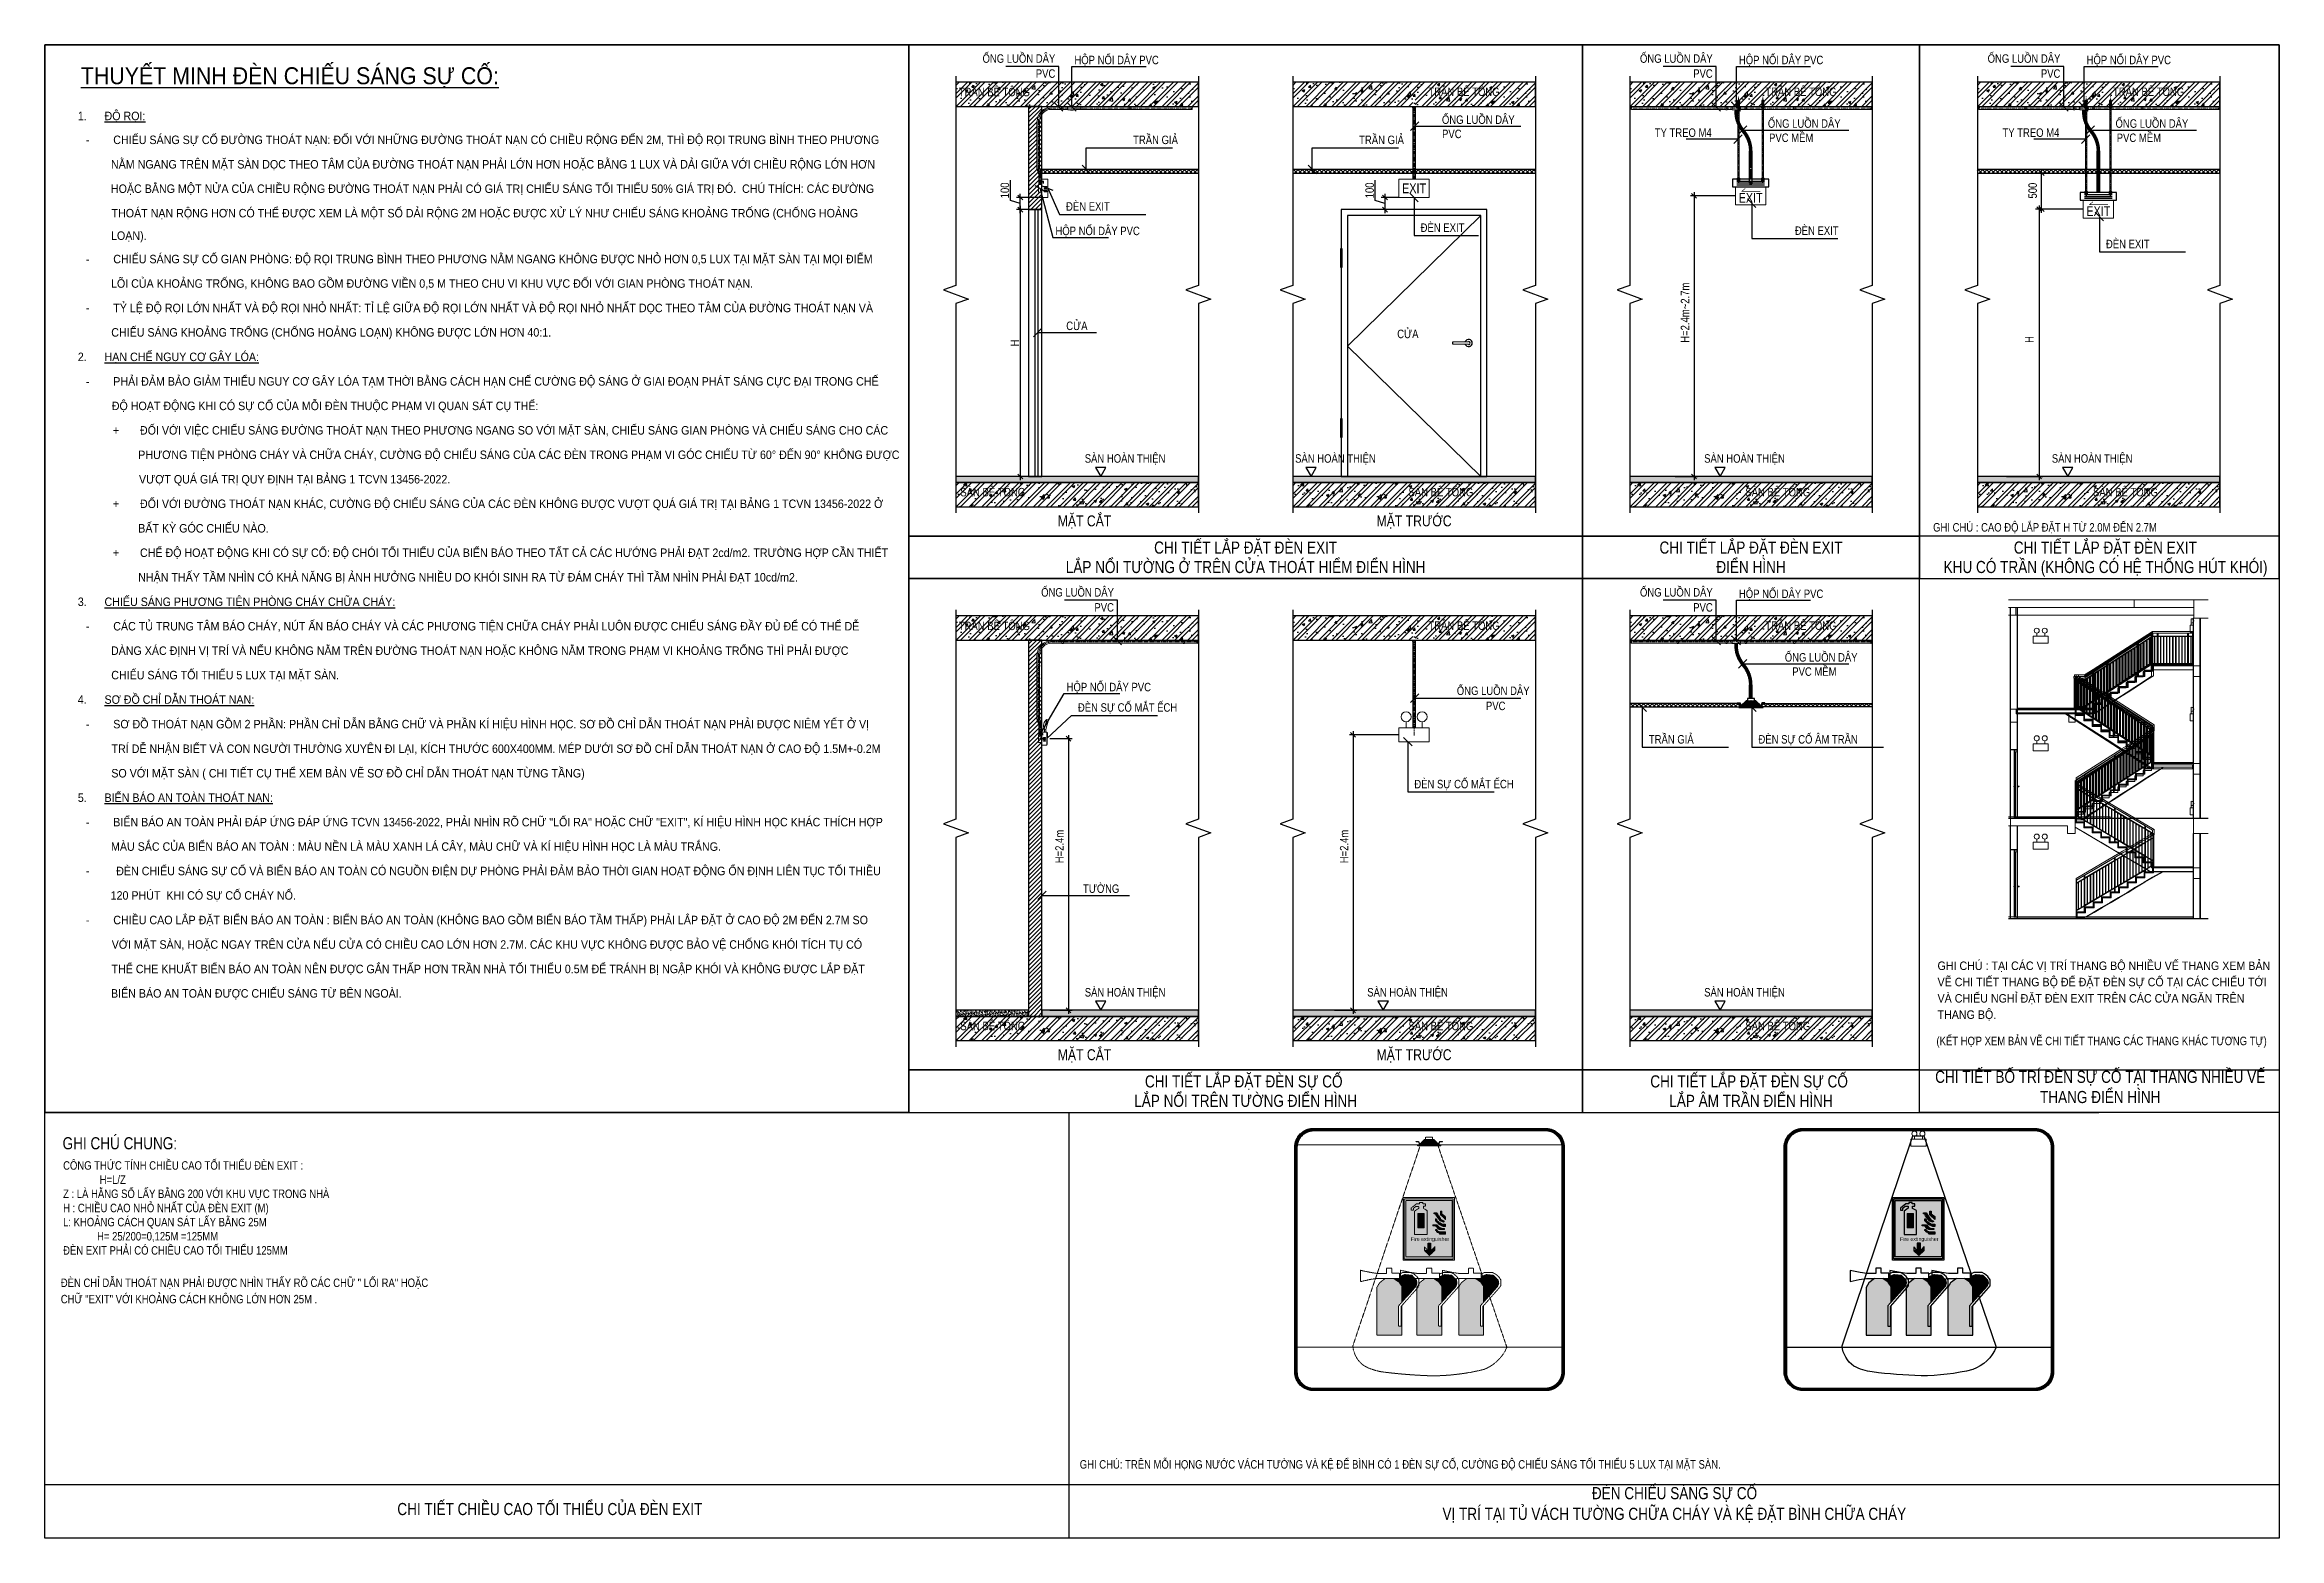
# Model space of a CAD drawing. Header units: millimetres. Extents: x -343543 to 400519, y -115663 to 104219.
# Drawn here: x 203458 to 261356, y -58091 to -19400 of the extents above; entities that cross this region are included whole.
import ezdxf
from ezdxf.enums import TextEntityAlignment as Align
from ezdxf.xclip import XClip

# ---------------------------------------------------------------- set-up
doc = ezdxf.new("R2010")
doc.units = ezdxf.units.MM
doc.header["$XCLIPFRAME"] = 0
for name, pattern in [('CENTER', [50.8, 31.75, -6.35, 6.35, -6.35]), ('DASHED', [3, 2, -1]), ('HIDDEN', [0.375, 0.25, -0.125])]:
    doc.linetypes.add(name, pattern=pattern)
doc.layers.get('0').update_dxf_attribs({"color": 231, "lineweight": 0})
doc.layers.get('DefPoints').update_dxf_attribs({"color": 191})
for name, color, linetype, lineweight in [('A-FLOR-LEVL', 251, 'Continuous', 30), ('DAHY_VP-VTK-LO-KT_rvt-1-Section 11$0$A-FLOR', 251, 'Continuous', 13), ('DAHY_VP-VTK-NG-KC_rvt-1-Section 11$0$A-FLOR', 251, 'Continuous', 13), ('DAHY_VP-VTK-NG-KC_rvt-1-Section 11$0$A-FLOR-HRAL', 251, 'Continuous', 9), ('DAHY_VP-VTK-NG-KC_rvt-1-Section 11$0$S-BEAM', 251, 'Continuous', 9), ('DAHY_VP-VTK-NG-KC_rvt-1-Section 11$0$S-FNDN', 251, 'Continuous', 9), ('DAHY_VP-VTK-NG-KC_rvt-1-Section 11$0$S-STRS', 251, 'Continuous', 9), ('DAHY_VP-VTK-NG-KT_rvt-1-Section 11$0$A-DOOR', 251, 'Continuous', 13), ('DAHY_VP-VTK-NG-KT_rvt-1-Section 11$0$A-DOOR-FRAM', 251, 'Continuous', 13), ('DAHY_VP-VTK-NG-KT_rvt-1-Section 11$0$A-FLOR', 251, 'Continuous', 13), ('DAHY_VP-VTK-NG-KT_rvt-1-Section 11$0$A-FLOR-HRAL', 251, 'Continuous', 9), ('DAHY_VP-VTK-NG-KT_rvt-1-Section 11$0$A-FLOR-MCUT', 251, 'Continuous', 13), ('DAHY_VP-VTK-NG-KT_rvt-1-Section 11$0$A-WALL', 251, 'Continuous', 13), ('DAHY_VP-VTK-NG-KT_rvt-1-Section 11$0$C-PRKG', 251, 'Continuous', 9), ('DAHY_VP-VTK-NG-KT_rvt-1-Section 11$0$I-FURN', 251, 'Continuous', 9), ('DAHY_VP-VTK-NG-KT_rvt-1-Section 11$0$I-WALL', 251, 'Continuous', 13), ('DAHY_VP-VTK-NG-KT_rvt-1-Section 11$0$S-STRS', 251, 'Continuous', 9), ('E - WIRE', 4, 'HIDDEN', 20), ('ICC-E-EQUIP', 2, 'Continuous', 9), ('Symbol (ANSI)', 7, 'Continuous', 25), ('VTK.E-lighting', 2, 'Continuous', 9), ('XREF1$0$KICHTHUOC', 1, 'Continuous', 15)]:
    doc.layers.add(name, color=color, linetype=linetype, lineweight=lineweight)
for name, color, linetype in [('CDC-E-Equip', 2, 'Continuous'), ('DETAIL-D', 4, 'Continuous'), ('E-DETAIL', 4, 'Continuous'), ('E-DETAIL-D', 4, 'Continuous'), ('E-Line', 1, 'Continuous'), ('E-text', 3, 'Continuous'), ('XREF1$0$chu ky', 1, 'Continuous')]:
    doc.layers.add(name, color=color, linetype=linetype)
doc.styles.add('Arial', font='arial.ttf', dxfattribs={"width": 0.8})
doc.styles.add('Arial_1', font='arial.ttf', dxfattribs={"width": 0.85, "height": 250})
doc.styles.add('E-TEXT 1', font='arial.ttf', dxfattribs={"width": 0.8})
doc.styles.add('Vietbuddy', font='viet buddy.shx', dxfattribs={"width": 0.7})
doc.styles.add('VNSIMPLI', font='Vharial_0.ttf', dxfattribs={"width": 0.8})
doc.styles.add('XREF1$0$Arial', font='arial.ttf')
doc.styles.add('XREF1$0$ISO_TIEU DE', font='arial.ttf')
doc.dimstyles.new('1-25', dxfattribs={"dimtxt": 50, "dimasz": 40, "dimexe": 40, "dimexo": 1, "dimgap": 25, "dimtad": 1, "dimdec": 0, "dimdsep": 46, "dimtxsty": 'Vietbuddy', "dimblk": 'OBLIQUE', "dimcen": 2.5, "dimdle": 40, "dimclrd": 8, "dimclre": 8, "dimclrt": 3, "dimadec": 0, "dimazin": 0, "dimtfac": 0.85, "dimtdec": 0, "dimtix": 1, "dimtmove": 2, "dimatfit": 3, "dimldrblk": 'OBLIQUE', "dimfxl": 1, "dimtolj": 1, "dimtzin": 0, "dimarcsym": 0})
doc.dimstyles.new('1-50', dxfattribs={"dimscale": 100, "dimtxt": 0.9, "dimasz": 0.8, "dimexe": 0.5, "dimexo": 0, "dimgap": 0.5, "dimtad": 1, "dimdec": 0, "dimdsep": 46, "dimtxsty": 'VNSIMPLI', "dimblk": 'OBLIQUE', "dimcen": 0, "dimdle": 0.5, "dimclrd": 8, "dimclre": 8, "dimclrt": 3, "dimadec": 0, "dimazin": 0, "dimtfac": 1, "dimtdec": 0, "dimtmove": 1, "dimatfit": 3, "dimldrblk": 'OBLIQUE', "dimfxl": 1, "dimtolj": 1, "dimlwd": -1, "dimlwe": -1, "dimarcsym": 0})
pattern_1 = [(50, (-690251.93, 124000.15), (215.178055, -18.82564), [22.5, -247.5]), (355, (-690251.93, 124000.15), (-41.6254, 225.65764), [18, -198]), (100.451444, (-690234, 123998.58), (173.552654, 206.832), [19.12206, -210.342634]), (46.1842, (-690251.93, 124060.15), (320.1724, -49.65578), [33.75, -371.25]), (96.635635, (-690225.25, 124056), (280.39858, 292.23558), [28.6831, -315.51413]), (351.184164, (-690251.93, 124060.15), (280.39858, 292.23558), [27, -297]), (21, (-690221.93, 124045.15), (179.072116, -120.785667), [22.5, -247.5]), (326, (-690221.93, 124045.15), (72.9946, 217.545014), [18, -198]), (71.451445, (-690207.01, 124035.08), (252.066713, 96.759346), [19.12206, -210.342634]), (37.5, (-690251.934, 124000.15), (3.647957, 99.868156), [0, -195.6, 0, -201, 0, -198.75]), (7.5, (-690251.93, 124000.15), (78.920861, 118.323514), [0, -114.6, 0, -191.1, 0, -75.75]), (327.5, (-690318.834, 124000.15), (160.146731, -6.7664615), [0, -75, 0, -234, 0, -310.5]), (317.5, (-690348.83, 124000.15), (174.95585, 30.031495), [0, -97.5, 0, -155.4, 0, -220.5])]
pattern_2 = [(45, (-727371.154, 132398.57), (-17.6776695, 17.6776695), []), (135, (-727371.154, 132398.57), (-17.6776695, -17.6776695), [])]
pattern_3 = [(50, (-693029.43, 128400.15), (215.178055, -18.82564), [22.5, -247.5]), (355, (-693029.43, 128400.15), (-41.6254, 225.65764), [18, -198]), (100.451444, (-693011.5, 128398.58), (173.552654, 206.832), [19.12206, -210.342634]), (46.1842, (-693029.43, 128460.15), (320.1724, -49.65578), [33.75, -371.25]), (96.635635, (-693002.75, 128456), (280.39858, 292.23558), [28.6831, -315.51413]), (351.184164, (-693029.43, 128460.15), (280.39858, 292.23558), [27, -297]), (21, (-692999.43, 128445.15), (179.072116, -120.785667), [22.5, -247.5]), (326, (-692999.43, 128445.15), (72.9946, 217.545014), [18, -198]), (71.451445, (-692984.51, 128435.08), (252.066713, 96.759346), [19.12206, -210.342634]), (37.5, (-693029.434, 128400.15), (3.647957, 99.868156), [0, -195.6, 0, -201, 0, -198.75]), (7.5, (-693029.43, 128400.15), (78.920861, 118.323514), [0, -114.6, 0, -191.1, 0, -75.75]), (327.5, (-693096.334, 128400.15), (160.146731, -6.7664615), [0, -75, 0, -234, 0, -310.5]), (317.5, (-693126.33, 128400.15), (174.95585, 30.031495), [0, -97.5, 0, -155.4, 0, -220.5])]
pattern_4 = [(50, (-695806.93, 128400.15), (215.178055, -18.82564), [22.5, -247.5]), (355, (-695806.93, 128400.15), (-41.6254, 225.65764), [18, -198]), (100.451444, (-695789, 128398.58), (173.552654, 206.832), [19.12206, -210.342634]), (46.1842, (-695806.93, 128460.15), (320.1724, -49.65578), [33.75, -371.25]), (96.635635, (-695780.25, 128456), (280.39858, 292.23558), [28.6831, -315.51413]), (351.184164, (-695806.93, 128460.15), (280.39858, 292.23558), [27, -297]), (21, (-695776.93, 128445.15), (179.072116, -120.785667), [22.5, -247.5]), (326, (-695776.93, 128445.15), (72.9946, 217.545014), [18, -198]), (71.451445, (-695762.01, 128435.08), (252.066713, 96.759346), [19.12206, -210.342634]), (37.5, (-695806.934, 128400.15), (3.647957, 99.868156), [0, -195.6, 0, -201, 0, -198.75]), (7.5, (-695806.93, 128400.15), (78.920861, 118.323514), [0, -114.6, 0, -191.1, 0, -75.75]), (327.5, (-695873.834, 128400.15), (160.146731, -6.7664615), [0, -75, 0, -234, 0, -310.5]), (317.5, (-695903.83, 128400.15), (174.95585, 30.031495), [0, -97.5, 0, -155.4, 0, -220.5])]
pattern_5 = [(50, (-690251.93, 128400.15), (215.178055, -18.82564), [22.5, -247.5]), (355, (-690251.93, 128400.15), (-41.6254, 225.65764), [18, -198]), (100.451444, (-690234, 128398.58), (173.552654, 206.832), [19.12206, -210.342634]), (46.1842, (-690251.93, 128460.15), (320.1724, -49.65578), [33.75, -371.25]), (96.635635, (-690225.25, 128456), (280.39858, 292.23558), [28.6831, -315.51413]), (351.184164, (-690251.93, 128460.15), (280.39858, 292.23558), [27, -297]), (21, (-690221.93, 128445.15), (179.072116, -120.785667), [22.5, -247.5]), (326, (-690221.93, 128445.15), (72.9946, 217.545014), [18, -198]), (71.451445, (-690207.01, 128435.08), (252.066713, 96.759346), [19.12206, -210.342634]), (37.5, (-690251.934, 128400.15), (3.647957, 99.868156), [0, -195.6, 0, -201, 0, -198.75]), (7.5, (-690251.93, 128400.15), (78.920861, 118.323514), [0, -114.6, 0, -191.1, 0, -75.75]), (327.5, (-690318.834, 128400.15), (160.146731, -6.7664615), [0, -75, 0, -234, 0, -310.5]), (317.5, (-690348.83, 128400.15), (174.95585, 30.031495), [0, -97.5, 0, -155.4, 0, -220.5])]
pattern_6 = [(50, (-693029.43, 124000.15), (215.178055, -18.82564), [22.5, -247.5]), (355, (-693029.43, 124000.15), (-41.6254, 225.65764), [18, -198]), (100.451444, (-693011.5, 123998.58), (173.552654, 206.832), [19.12206, -210.342634]), (46.1842, (-693029.43, 124060.15), (320.1724, -49.65578), [33.75, -371.25]), (96.635635, (-693002.75, 124056), (280.39858, 292.23558), [28.6831, -315.51413]), (351.184164, (-693029.43, 124060.15), (280.39858, 292.23558), [27, -297]), (21, (-692999.43, 124045.15), (179.072116, -120.785667), [22.5, -247.5]), (326, (-692999.43, 124045.15), (72.9946, 217.545014), [18, -198]), (71.451445, (-692984.51, 124035.08), (252.066713, 96.759346), [19.12206, -210.342634]), (37.5, (-693029.434, 124000.15), (3.647957, 99.868156), [0, -195.6, 0, -201, 0, -198.75]), (7.5, (-693029.43, 124000.15), (78.920861, 118.323514), [0, -114.6, 0, -191.1, 0, -75.75]), (327.5, (-693096.334, 124000.15), (160.146731, -6.7664615), [0, -75, 0, -234, 0, -310.5]), (317.5, (-693126.33, 124000.15), (174.95585, 30.031495), [0, -97.5, 0, -155.4, 0, -220.5])]
pattern_7 = [(45, (17271.81196, -67582.70268), (-0.3093592168, 0.3093592168), [])]
pattern_8 = [(50, (-687385.84, 128400.15), (215.178055, -18.82564), [22.5, -247.5]), (355, (-687385.84, 128400.15), (-41.6254, 225.65764), [18, -198]), (100.451444, (-687367.9, 128398.58), (173.552654, 206.832), [19.12206, -210.342634]), (46.1842, (-687385.84, 128460.15), (320.1724, -49.65578), [33.75, -371.25]), (96.635635, (-687359.16, 128456), (280.39858, 292.23558), [28.6831, -315.51413]), (351.184164, (-687385.84, 128460.15), (280.39858, 292.23558), [27, -297]), (21, (-687355.84, 128445.15), (179.072116, -120.785667), [22.5, -247.5]), (326, (-687355.84, 128445.15), (72.9946, 217.545014), [18, -198]), (71.451445, (-687340.92, 128435.08), (252.066713, 96.759346), [19.12206, -210.342634]), (37.5, (-687385.84, 128400.15), (3.647957, 99.868156), [0, -195.6, 0, -201, 0, -198.75]), (7.5, (-687385.84, 128400.15), (78.920861, 118.323514), [0, -114.6, 0, -191.1, 0, -75.75]), (327.5, (-687452.74, 128400.15), (160.146731, -6.7664615), [0, -75, 0, -234, 0, -310.5]), (317.5, (-687482.74, 128400.15), (174.95585, 30.031495), [0, -97.5, 0, -155.4, 0, -220.5])]
pattern_9 = [(45, (32509.9207, -74471.1525), (-0.296984848, 0.296984848), [])]

# ---------------------------------------------------------------- blocks, each defined once
blk = doc.blocks.new('DAHY_VP-VTK-NG-KC_rvt-1-Section 11$0$Railing - 13 x 26mm-2896196-Section 11')
at = {"layer": 'DAHY_VP-VTK-NG-KC_rvt-1-Section 11$0$A-FLOR-HRAL'}
for p, q in [((-39423, -2664), (-39436, -2673)), ((-39436, -2673), (-39423, -2664)), ((-39436, -2673), (-39436, -2675)), ((-39436, -3522), (-39436, -2673)), ((-39436, -2675), (-39436, -2681)), ((-39436, -2681), (-39436, -3522)), ((-39423, -3513), (-39423, -2664)), ((-39423, -2667), (-39423, -2664)), ((-39423, -2673), (-39423, -2667)), ((-39423, -3513), (-39423, -2673)), ((-39436, -3522), (-39423, -3513)), ((-39423, -3513), (-39436, -3522))]:
    blk.add_line(p, q, dxfattribs=at)
blk = doc.blocks.new('DAHY_VP-VTK-NG-KC_rvt-1-Section 11$0$Railing - 13 x 26mm-V1-Section 11')
at = {"layer": 'DAHY_VP-VTK-NG-KC_rvt-1-Section 11$0$A-FLOR-HRAL'}
for p, q in [((-39523, -2729), (-39536, -2738)), ((-39536, -2738), (-39523, -2729)), ((-39536, -2738), (-39536, -2740)), ((-39536, -3587), (-39536, -2738)), ((-39536, -2740), (-39536, -2745)), ((-39536, -2745), (-39536, -3587)), ((-39523, -3578), (-39523, -2729)), ((-39523, -2732), (-39523, -2729)), ((-39523, -2737), (-39523, -2732)), ((-39523, -3578), (-39523, -2737)), ((-39536, -3587), (-39523, -3578)), ((-39523, -3578), (-39536, -3587))]:
    blk.add_line(p, q, dxfattribs=at)
blk = doc.blocks.new('DAHY_VP-VTK-NG-KC_rvt-1-Section 11$0$Railing - 13 x 26mm-V2-Section 11')
at = {"layer": 'DAHY_VP-VTK-NG-KC_rvt-1-Section 11$0$A-FLOR-HRAL'}
for p, q in [((-39623, -2794), (-39636, -2802)), ((-39636, -2802), (-39623, -2794)), ((-39636, -2802), (-39636, -2805)), ((-39636, -3651), (-39636, -2802)), ((-39636, -2805), (-39636, -2809)), ((-39636, -2809), (-39636, -3651)), ((-39623, -3643), (-39623, -2794)), ((-39623, -2796), (-39623, -2794)), ((-39623, -2800), (-39623, -2796)), ((-39623, -3643), (-39623, -2800)), ((-39636, -3651), (-39623, -3643)), ((-39623, -3643), (-39636, -3651))]:
    blk.add_line(p, q, dxfattribs=at)
blk = doc.blocks.new('DAHY_VP-VTK-NG-KC_rvt-1-Section 11$0$Railing - 13 x 26mm-V3-Section 11')
at = {"layer": 'DAHY_VP-VTK-NG-KC_rvt-1-Section 11$0$A-FLOR-HRAL'}
for p, q in [((-39723, -2858), (-39736, -2867)), ((-39736, -2867), (-39723, -2858)), ((-39736, -2867), (-39736, -2869)), ((-39736, -3716), (-39736, -2867)), ((-39736, -2869), (-39736, -2873)), ((-39736, -2873), (-39736, -3716)), ((-39723, -3707), (-39723, -2858)), ((-39723, -2861), (-39723, -2858)), ((-39723, -2864), (-39723, -2861)), ((-39723, -3707), (-39723, -2864)), ((-39736, -3716), (-39723, -3707)), ((-39723, -3707), (-39736, -3716))]:
    blk.add_line(p, q, dxfattribs=at)
blk = doc.blocks.new('DAHY_VP-VTK-NG-KC_rvt-1-Section 11$0$Railing - 25 x 50mm-2896464-Section 11')
at = {"layer": 'DAHY_VP-VTK-NG-KC_rvt-1-Section 11$0$A-FLOR-HRAL'}
for p, q in [((-40817, -3488), (-40842, -3504)), ((-40842, -3504), (-40817, -3488)), ((-40842, -3504), (-40842, -3564)), ((-40842, -4510), (-40842, -3504)), ((-40842, -3564), (-40842, -3569)), ((-40842, -3569), (-40842, -3579)), ((-40842, -3579), (-40842, -3585)), ((-40842, -3585), (-40842, -4431)), ((-40817, -4525), (-40817, -3488)), ((-40817, -3548), (-40817, -3488)), ((-40817, -3553), (-40817, -3548)), ((-40817, -3563), (-40817, -3553)), ((-40817, -3569), (-40817, -3563)), ((-40817, -4415), (-40817, -3569)), ((-40817, -4431), (-40817, -4415)), ((-40842, -4431), (-40842, -4447)), ((-40842, -4447), (-40842, -4464)), ((-40842, -4464), (-40842, -4479)), ((-40842, -4479), (-40842, -4510)), ((-40842, -4510), (-40842, -4569)), ((-40842, -4569), (-40842, -4510)), ((-40842, -4569), (-40842, -4592)), ((-40842, -4592), (-40842, -4569)), ((-40842, -4592), (-40842, -4614)), ((-40842, -4614), (-40842, -4592)), ((-40842, -4614), (-40842, -4644)), ((-40842, -4644), (-40842, -4614)), ((-40842, -4644), (-40842, -4652)), ((-40842, -4652), (-40842, -4644)), ((-40842, -4652), (-40842, -4660)), ((-40842, -4660), (-40842, -4652)), ((-40842, -4660), (-40842, -4666)), ((-40842, -4666), (-40842, -4660)), ((-40842, -4666), (-40833, -4666)), ((-40833, -4666), (-40842, -4666)), ((-40833, -4666), (-40821, -4666)), ((-40821, -4666), (-40833, -4666)), ((-40821, -4666), (-40817, -4666)), ((-40817, -4666), (-40821, -4666)), ((-40817, -4448), (-40817, -4431)), ((-40817, -4463), (-40817, -4448)), ((-40817, -4525), (-40817, -4463)), ((-40817, -4585), (-40817, -4525)), ((-40817, -4585), (-40817, -4525)), ((-40817, -4609), (-40817, -4585)), ((-40817, -4609), (-40817, -4585)), ((-40817, -4614), (-40817, -4609)), ((-40817, -4614), (-40817, -4609)), ((-40817, -4644), (-40817, -4614)), ((-40817, -4644), (-40817, -4614)), ((-40817, -4666), (-40817, -4644)), ((-40817, -4666), (-40817, -4644))]:
    blk.add_line(p, q, dxfattribs=at)
blk = doc.blocks.new('DAHY_VP-VTK-NG-KC_rvt-1-Section 11$0$Railing - 13 x 26mm-V4-Section 11')
at = {"layer": 'DAHY_VP-VTK-NG-KC_rvt-1-Section 11$0$A-FLOR-HRAL'}
for p, q in [((-40923, -3635), (-40936, -3643)), ((-40936, -3643), (-40923, -3635)), ((-40936, -3643), (-40936, -3646)), ((-40936, -4449), (-40936, -3643)), ((-40936, -3646), (-40936, -4449)), ((-40923, -4458), (-40923, -3635)), ((-40923, -3637), (-40923, -3635)), ((-40923, -4458), (-40923, -3637)), ((-40936, -4449), (-40936, -4492)), ((-40936, -4492), (-40936, -4449)), ((-40936, -4492), (-40923, -4484)), ((-40923, -4484), (-40936, -4492)), ((-40923, -4484), (-40923, -4458)), ((-40923, -4484), (-40923, -4458))]:
    blk.add_line(p, q, dxfattribs=at)
blk = doc.blocks.new('DAHY_VP-VTK-NG-KC_rvt-1-Section 11$0$Railing - 13 x 26mm-V5-Section 11')
at = {"layer": 'DAHY_VP-VTK-NG-KC_rvt-1-Section 11$0$A-FLOR-HRAL'}
for p, q in [((-41023, -3699), (-41036, -3708)), ((-41036, -3708), (-41023, -3699)), ((-41036, -3708), (-41036, -3710)), ((-41036, -4386), (-41036, -3708)), ((-41036, -3710), (-41036, -4386)), ((-41036, -4386), (-41036, -4445)), ((-41036, -4445), (-41036, -4386)), ((-41023, -4394), (-41023, -3699)), ((-41023, -3702), (-41023, -3699)), ((-41023, -4394), (-41023, -3702)), ((-41023, -4453), (-41023, -4394)), ((-41023, -4453), (-41023, -4394)), ((-41036, -4445), (-41036, -4467)), ((-41036, -4467), (-41036, -4445)), ((-41036, -4467), (-41036, -4526)), ((-41036, -4526), (-41036, -4467)), ((-41036, -4526), (-41036, -4536)), ((-41036, -4536), (-41036, -4526)), ((-41036, -4536), (-41036, -4551)), ((-41036, -4551), (-41036, -4536)), ((-41036, -4551), (-41036, -4557)), ((-41036, -4557), (-41036, -4551)), ((-41036, -4557), (-41032, -4554)), ((-41032, -4554), (-41036, -4557)), ((-41032, -4554), (-41023, -4548)), ((-41023, -4548), (-41032, -4554)), ((-41023, -4475), (-41023, -4453)), ((-41023, -4475), (-41023, -4453)), ((-41023, -4535), (-41023, -4475)), ((-41023, -4535), (-41023, -4475)), ((-41023, -4544), (-41023, -4535)), ((-41023, -4544), (-41023, -4535)), ((-41023, -4548), (-41023, -4544)), ((-41023, -4548), (-41023, -4544))]:
    blk.add_line(p, q, dxfattribs=at)
blk = doc.blocks.new('DAHY_VP-VTK-NG-KC_rvt-1-Section 11$0$Railing - 13 x 26mm-V6-Section 11')
at = {"layer": 'DAHY_VP-VTK-NG-KC_rvt-1-Section 11$0$A-FLOR-HRAL'}
for p, q in [((-41123, -3764), (-41136, -3772)), ((-41136, -3772), (-41123, -3764)), ((-41136, -3772), (-41136, -3775)), ((-41136, -4322), (-41136, -3772)), ((-41136, -3775), (-41136, -4322)), ((-41136, -4322), (-41136, -4381)), ((-41136, -4381), (-41136, -4322)), ((-41136, -4381), (-41136, -4402)), ((-41136, -4402), (-41136, -4381)), ((-41136, -4402), (-41136, -4462)), ((-41136, -4462), (-41136, -4402)), ((-41123, -4330), (-41123, -3764)), ((-41123, -3767), (-41123, -3764)), ((-41123, -4330), (-41123, -3767)), ((-41123, -4389), (-41123, -4330)), ((-41123, -4389), (-41123, -4330)), ((-41123, -4411), (-41123, -4389)), ((-41123, -4411), (-41123, -4389)), ((-41123, -4470), (-41123, -4411)), ((-41123, -4470), (-41123, -4411)), ((-41136, -4462), (-41136, -4472)), ((-41136, -4472), (-41136, -4462)), ((-41136, -4472), (-41136, -4487)), ((-41136, -4487), (-41136, -4472)), ((-41136, -4487), (-41136, -4527)), ((-41136, -4527), (-41136, -4487)), ((-41136, -4527), (-41136, -4543)), ((-41136, -4543), (-41136, -4527)), ((-41136, -4543), (-41136, -4621)), ((-41136, -4621), (-41136, -4543)), ((-41136, -4621), (-41123, -4613)), ((-41123, -4613), (-41136, -4621)), ((-41123, -4480), (-41123, -4470)), ((-41123, -4480), (-41123, -4470)), ((-41123, -4495), (-41123, -4480)), ((-41123, -4495), (-41123, -4480)), ((-41123, -4536), (-41123, -4495)), ((-41123, -4536), (-41123, -4495)), ((-41123, -4551), (-41123, -4536)), ((-41123, -4551), (-41123, -4536)), ((-41123, -4613), (-41123, -4551)), ((-41123, -4613), (-41123, -4551))]:
    blk.add_line(p, q, dxfattribs=at)
blk = doc.blocks.new('DAHY_VP-VTK-NG-KC_rvt-1-Section 11$0$Railing - 13 x 26mm-V7-Section 11')
at = {"layer": 'DAHY_VP-VTK-NG-KC_rvt-1-Section 11$0$A-FLOR-HRAL'}
for p, q in [((-41223, -3829), (-41236, -3837)), ((-41236, -3837), (-41223, -3829)), ((-41236, -3837), (-41236, -3840)), ((-41236, -4258), (-41236, -3837)), ((-41236, -3840), (-41236, -4258)), ((-41236, -4258), (-41236, -4317)), ((-41236, -4317), (-41236, -4258)), ((-41236, -4317), (-41236, -4338)), ((-41236, -4338), (-41236, -4317)), ((-41236, -4338), (-41236, -4397)), ((-41236, -4397), (-41236, -4338)), ((-41236, -4397), (-41236, -4408)), ((-41236, -4408), (-41236, -4397)), ((-41236, -4408), (-41236, -4423)), ((-41236, -4423), (-41236, -4408)), ((-41223, -4266), (-41223, -3829)), ((-41223, -3831), (-41223, -3829)), ((-41223, -4266), (-41223, -3831)), ((-41223, -4325), (-41223, -4266)), ((-41223, -4325), (-41223, -4266)), ((-41223, -4346), (-41223, -4325)), ((-41223, -4346), (-41223, -4325)), ((-41223, -4405), (-41223, -4346)), ((-41223, -4405), (-41223, -4346)), ((-41223, -4416), (-41223, -4405)), ((-41223, -4416), (-41223, -4405)), ((-41223, -4432), (-41223, -4416)), ((-41223, -4432), (-41223, -4416)), ((-41236, -4423), (-41236, -4463)), ((-41236, -4463), (-41236, -4423)), ((-41236, -4463), (-41236, -4478)), ((-41236, -4478), (-41236, -4463)), ((-41236, -4478), (-41236, -4686)), ((-41236, -4686), (-41236, -4478)), ((-41236, -4686), (-41223, -4678)), ((-41223, -4678), (-41236, -4686)), ((-41223, -4471), (-41223, -4432)), ((-41223, -4471), (-41223, -4432)), ((-41223, -4486), (-41223, -4471)), ((-41223, -4486), (-41223, -4471)), ((-41223, -4678), (-41223, -4486)), ((-41223, -4678), (-41223, -4486))]:
    blk.add_line(p, q, dxfattribs=at)
blk = doc.blocks.new('DAHY_VP-VTK-NG-KC_rvt-1-Section 11$0$Railing - 25 x 50mm-2896117-Section 11')
at = {"layer": 'DAHY_VP-VTK-NG-KC_rvt-1-Section 11$0$A-FLOR-HRAL'}
for p, q in [((-39817, -2841), (-39842, -2857)), ((-39842, -2857), (-39817, -2841)), ((-39842, -2857), (-39842, -2922)), ((-39842, -3899), (-39842, -2857)), ((-39842, -2922), (-39842, -2925)), ((-39842, -2925), (-39842, -2938)), ((-39842, -2938), (-39842, -2940)), ((-39842, -2940), (-39842, -3784)), ((-39817, -3899), (-39817, -2841)), ((-39817, -2906), (-39817, -2841)), ((-39817, -2909), (-39817, -2906)), ((-39817, -2922), (-39817, -2909)), ((-39817, -2924), (-39817, -2922)), ((-39817, -3768), (-39817, -2924)), ((-39842, -3784), (-39842, -3800)), ((-39842, -3800), (-39842, -3825)), ((-39842, -3825), (-39842, -3840)), ((-39842, -3840), (-39842, -3899)), ((-39842, -3899), (-39842, -3929)), ((-39842, -3929), (-39842, -3899)), ((-39842, -3929), (-39842, -3941)), ((-39842, -3941), (-39842, -3929)), ((-39842, -3941), (-39817, -3941)), ((-39817, -3941), (-39842, -3941)), ((-39817, -3784), (-39817, -3768)), ((-39817, -3809), (-39817, -3784)), ((-39817, -3824), (-39817, -3809)), ((-39817, -3899), (-39817, -3824)), ((-39817, -3929), (-39817, -3899)), ((-39817, -3929), (-39817, -3899)), ((-39817, -3941), (-39817, -3929)), ((-39817, -3941), (-39817, -3929))]:
    blk.add_line(p, q, dxfattribs=at)
blk = doc.blocks.new('DAHY_VP-VTK-NG-KC_rvt-1-Section 11$0$Railing - 13 x 26mm-V8-Section 11')
at = {"layer": 'DAHY_VP-VTK-NG-KC_rvt-1-Section 11$0$A-FLOR-HRAL'}
for p, q in [((-39923, -2988), (-39936, -2996)), ((-39936, -2996), (-39923, -2988)), ((-39936, -2996), (-39936, -2999)), ((-39936, -3845), (-39936, -2996)), ((-39936, -2999), (-39936, -3000)), ((-39936, -3000), (-39936, -3845)), ((-39923, -3837), (-39923, -2988)), ((-39923, -2990), (-39923, -2988)), ((-39923, -2992), (-39923, -2990)), ((-39923, -3837), (-39923, -2992)), ((-39936, -3845), (-39923, -3837)), ((-39923, -3837), (-39936, -3845))]:
    blk.add_line(p, q, dxfattribs=at)
blk = doc.blocks.new('DAHY_VP-VTK-NG-KC_rvt-1-Section 11$0$Railing - 13 x 26mm-V9-Section 11')
at = {"layer": 'DAHY_VP-VTK-NG-KC_rvt-1-Section 11$0$A-FLOR-HRAL'}
for p, q in [((-40023, -3053), (-40036, -3061)), ((-40036, -3061), (-40023, -3053)), ((-40036, -3061), (-40036, -3063)), ((-40036, -3910), (-40036, -3061)), ((-40036, -3064), (-40036, -3910)), ((-40023, -3902), (-40023, -3053)), ((-40023, -3055), (-40023, -3053)), ((-40023, -3902), (-40023, -3056)), ((-40036, -3910), (-40023, -3902)), ((-40023, -3902), (-40036, -3910))]:
    blk.add_line(p, q, dxfattribs=at)
blk = doc.blocks.new('DAHY_VP-VTK-NG-KC_rvt-1-Section 11$0$Railing - 13 x 26mm-V10-Section 11')
at = {"layer": 'DAHY_VP-VTK-NG-KC_rvt-1-Section 11$0$A-FLOR-HRAL'}
for p, q in [((-40123, -3117), (-40136, -3126)), ((-40136, -3126), (-40123, -3117)), ((-40136, -3126), (-40136, -3128)), ((-40136, -3975), (-40136, -3126)), ((-40136, -3128), (-40136, -3975)), ((-40123, -3966), (-40123, -3117)), ((-40123, -3120), (-40123, -3117)), ((-40123, -3966), (-40123, -3120)), ((-40136, -3975), (-40123, -3966)), ((-40123, -3966), (-40136, -3975))]:
    blk.add_line(p, q, dxfattribs=at)
blk = doc.blocks.new('DAHY_VP-VTK-NG-KC_rvt-1-Section 11$0$Railing - 13 x 26mm-V11-Section 11')
at = {"layer": 'DAHY_VP-VTK-NG-KC_rvt-1-Section 11$0$A-FLOR-HRAL'}
for p, q in [((-40223, -3182), (-40236, -3190)), ((-40236, -3190), (-40223, -3182)), ((-40236, -3190), (-40236, -3192)), ((-40236, -4039), (-40236, -3190)), ((-40236, -3193), (-40236, -4039)), ((-40223, -4031), (-40223, -3182)), ((-40223, -3184), (-40223, -3182)), ((-40223, -4031), (-40223, -3184)), ((-40236, -4039), (-40223, -4031)), ((-40223, -4031), (-40236, -4039))]:
    blk.add_line(p, q, dxfattribs=at)
blk = doc.blocks.new('DAHY_VP-VTK-NG-KC_rvt-1-Section 11$0$Railing - 13 x 26mm-V12-Section 11')
at = {"layer": 'DAHY_VP-VTK-NG-KC_rvt-1-Section 11$0$A-FLOR-HRAL'}
for p, q in [((-40323, -3247), (-40336, -3255)), ((-40336, -3255), (-40323, -3247)), ((-40336, -4104), (-40336, -3255)), ((-40336, -3256), (-40336, -3257)), ((-40336, -3257), (-40336, -4104)), ((-40323, -4096), (-40323, -3247)), ((-40323, -3249), (-40323, -3248)), ((-40323, -4096), (-40323, -3249)), ((-40336, -4104), (-40323, -4096)), ((-40323, -4096), (-40336, -4104))]:
    blk.add_line(p, q, dxfattribs=at)
blk = doc.blocks.new('DAHY_VP-VTK-NG-KC_rvt-1-Section 11$0$Railing - 13 x 26mm-V13-Section 11')
at = {"layer": 'DAHY_VP-VTK-NG-KC_rvt-1-Section 11$0$A-FLOR-HRAL'}
for p, q in [((-40423, -3311), (-40436, -3320)), ((-40436, -3320), (-40423, -3311)), ((-40436, -3320), (-40436, -3322)), ((-40436, -4169), (-40436, -3320)), ((-40436, -3322), (-40436, -4169)), ((-40423, -4160), (-40423, -3311)), ((-40423, -3314), (-40423, -3312)), ((-40423, -4160), (-40423, -3314)), ((-40436, -4169), (-40423, -4160)), ((-40423, -4160), (-40436, -4169))]:
    blk.add_line(p, q, dxfattribs=at)
blk = doc.blocks.new('DAHY_VP-VTK-NG-KC_rvt-1-Section 11$0$Railing - 13 x 26mm-V14-Section 11')
at = {"layer": 'DAHY_VP-VTK-NG-KC_rvt-1-Section 11$0$A-FLOR-HRAL'}
for p, q in [((-40523, -3376), (-40536, -3384)), ((-40536, -3384), (-40523, -3376)), ((-40536, -3384), (-40536, -3387)), ((-40536, -4233), (-40536, -3384)), ((-40536, -3387), (-40536, -4233)), ((-40523, -4225), (-40523, -3376)), ((-40523, -3378), (-40523, -3376)), ((-40523, -4225), (-40523, -3378)), ((-40536, -4233), (-40523, -4225)), ((-40523, -4225), (-40536, -4233))]:
    blk.add_line(p, q, dxfattribs=at)
blk = doc.blocks.new('DAHY_VP-VTK-NG-KC_rvt-1-Section 11$0$Railing - 25 x 50mm-V15-Section 11')
at = {"layer": 'DAHY_VP-VTK-NG-KC_rvt-1-Section 11$0$A-FLOR-HRAL'}
for p, q in [((-40817, -3488), (-40842, -3504)), ((-40842, -3504), (-40817, -3488)), ((-40842, -3504), (-40842, -3564)), ((-40842, -4510), (-40842, -3504)), ((-40842, -3564), (-40842, -3569)), ((-40842, -3569), (-40842, -3579)), ((-40842, -3579), (-40842, -3585)), ((-40842, -3585), (-40842, -4431)), ((-40817, -4525), (-40817, -3488)), ((-40817, -3548), (-40817, -3488)), ((-40817, -3553), (-40817, -3548)), ((-40817, -3563), (-40817, -3553)), ((-40817, -3569), (-40817, -3563)), ((-40817, -4415), (-40817, -3569)), ((-40817, -4431), (-40817, -4415)), ((-40842, -4431), (-40842, -4447)), ((-40842, -4447), (-40842, -4464)), ((-40842, -4464), (-40842, -4479)), ((-40842, -4479), (-40842, -4510)), ((-40842, -4510), (-40842, -4569)), ((-40842, -4569), (-40842, -4510)), ((-40842, -4569), (-40842, -4592)), ((-40842, -4592), (-40842, -4569)), ((-40842, -4592), (-40842, -4614)), ((-40842, -4614), (-40842, -4592)), ((-40842, -4614), (-40842, -4644)), ((-40842, -4644), (-40842, -4614)), ((-40842, -4644), (-40842, -4652)), ((-40842, -4652), (-40842, -4644)), ((-40842, -4652), (-40842, -4660)), ((-40842, -4660), (-40842, -4652)), ((-40842, -4660), (-40842, -4666)), ((-40842, -4666), (-40842, -4660)), ((-40842, -4666), (-40833, -4666)), ((-40833, -4666), (-40842, -4666)), ((-40833, -4666), (-40821, -4666)), ((-40821, -4666), (-40833, -4666)), ((-40821, -4666), (-40817, -4666)), ((-40817, -4666), (-40821, -4666)), ((-40817, -4448), (-40817, -4431)), ((-40817, -4463), (-40817, -4448)), ((-40817, -4525), (-40817, -4463)), ((-40817, -4585), (-40817, -4525)), ((-40817, -4585), (-40817, -4525)), ((-40817, -4609), (-40817, -4585)), ((-40817, -4609), (-40817, -4585)), ((-40817, -4614), (-40817, -4609)), ((-40817, -4614), (-40817, -4609)), ((-40817, -4644), (-40817, -4614)), ((-40817, -4644), (-40817, -4614)), ((-40817, -4666), (-40817, -4644)), ((-40817, -4666), (-40817, -4644))]:
    blk.add_line(p, q, dxfattribs=at)
blk = doc.blocks.new('DAHY_VP-VTK-NG-KC_rvt-1-Section 11$0$Railing - 13 x 26mm-V16-Section 11')
at = {"layer": 'DAHY_VP-VTK-NG-KC_rvt-1-Section 11$0$A-FLOR-HRAL'}
for p, q in [((-41396, -3940), (-41409, -3949)), ((-41409, -3949), (-41396, -3940)), ((-41409, -3949), (-41409, -3951)), ((-41409, -4147), (-41409, -3949)), ((-41409, -3951), (-41409, -4147)), ((-41409, -4147), (-41409, -4207)), ((-41409, -4207), (-41409, -4147)), ((-41409, -4207), (-41409, -4226)), ((-41409, -4226), (-41409, -4207)), ((-41409, -4226), (-41409, -4285)), ((-41409, -4285), (-41409, -4226)), ((-41409, -4285), (-41409, -4297)), ((-41409, -4297), (-41409, -4285)), ((-41409, -4297), (-41409, -4313)), ((-41409, -4313), (-41409, -4297)), ((-41409, -4313), (-41409, -4351)), ((-41409, -4351), (-41409, -4313)), ((-41409, -4351), (-41409, -4364)), ((-41409, -4364), (-41409, -4351)), ((-41409, -4364), (-41409, -4366)), ((-41409, -4366), (-41409, -4364)), ((-41409, -4366), (-41409, -4798)), ((-41409, -4798), (-41409, -4366)), ((-41396, -4156), (-41396, -3940)), ((-41396, -3943), (-41396, -3940)), ((-41396, -4156), (-41396, -3943)), ((-41396, -4215), (-41396, -4156)), ((-41396, -4215), (-41396, -4156)), ((-41396, -4234), (-41396, -4215)), ((-41396, -4234), (-41396, -4215)), ((-41396, -4294), (-41396, -4234)), ((-41396, -4294), (-41396, -4234)), ((-41396, -4306), (-41396, -4294)), ((-41396, -4306), (-41396, -4294)), ((-41396, -4321), (-41396, -4306)), ((-41396, -4321), (-41396, -4306)), ((-41396, -4359), (-41396, -4321)), ((-41396, -4359), (-41396, -4321)), ((-41396, -4375), (-41396, -4359)), ((-41396, -4375), (-41396, -4359)), ((-41396, -4789), (-41396, -4375)), ((-41396, -4789), (-41396, -4375)), ((-41409, -4798), (-41403, -4794)), ((-41403, -4794), (-41409, -4798)), ((-41403, -4794), (-41396, -4789)), ((-41396, -4789), (-41403, -4794))]:
    blk.add_line(p, q, dxfattribs=at)
blk = doc.blocks.new('DAHY_VP-VTK-NG-KC_rvt-1-Section 11$0$Railing - 13 x 26mm-V17-Section 11')
at = {"layer": 'DAHY_VP-VTK-NG-KC_rvt-1-Section 11$0$A-FLOR-HRAL'}
for p, q in [((-41496, -4005), (-41509, -4014)), ((-41509, -4014), (-41496, -4005)), ((-41509, -4014), (-41509, -4016)), ((-41509, -4084), (-41509, -4014)), ((-41509, -4016), (-41509, -4084)), ((-41509, -4084), (-41509, -4143)), ((-41509, -4143), (-41509, -4084)), ((-41509, -4143), (-41509, -4161)), ((-41509, -4161), (-41509, -4143)), ((-41509, -4161), (-41509, -4221)), ((-41509, -4221), (-41509, -4161)), ((-41509, -4221), (-41509, -4234)), ((-41509, -4234), (-41509, -4221)), ((-41509, -4234), (-41509, -4249)), ((-41509, -4249), (-41509, -4234)), ((-41509, -4249), (-41509, -4286)), ((-41509, -4286), (-41509, -4249)), ((-41509, -4286), (-41509, -4299)), ((-41509, -4299), (-41509, -4286)), ((-41509, -4299), (-41509, -4302)), ((-41509, -4302), (-41509, -4299)), ((-41509, -4302), (-41509, -4863)), ((-41509, -4863), (-41509, -4302)), ((-41496, -4092), (-41496, -4005)), ((-41496, -4008), (-41496, -4005)), ((-41496, -4092), (-41496, -4008)), ((-41496, -4151), (-41496, -4092)), ((-41496, -4151), (-41496, -4092)), ((-41496, -4170), (-41496, -4151)), ((-41496, -4170), (-41496, -4151)), ((-41496, -4229), (-41496, -4170)), ((-41496, -4229), (-41496, -4170)), ((-41496, -4242), (-41496, -4229)), ((-41496, -4242), (-41496, -4229)), ((-41496, -4257), (-41496, -4242)), ((-41496, -4257), (-41496, -4242)), ((-41496, -4295), (-41496, -4257)), ((-41496, -4295), (-41496, -4257)), ((-41496, -4310), (-41496, -4295)), ((-41496, -4310), (-41496, -4295)), ((-41496, -4854), (-41496, -4310)), ((-41496, -4854), (-41496, -4310)), ((-41509, -4863), (-41503, -4859)), ((-41503, -4859), (-41509, -4863)), ((-41503, -4859), (-41496, -4854)), ((-41496, -4854), (-41503, -4859))]:
    blk.add_line(p, q, dxfattribs=at)
blk = doc.blocks.new('DAHY_VP-VTK-NG-KC_rvt-1-Section 11$0$Railing - 13 x 26mm-2820734-Section 11')
at = {"layer": 'DAHY_VP-VTK-NG-KC_rvt-1-Section 11$0$A-FLOR-HRAL'}
for p, q in [((-41609, -4066), (-41609, -4079)), ((-41609, -4079), (-41609, -4066)), ((-41596, -4066), (-41609, -4066)), ((-41609, -4066), (-41596, -4066)), ((-41609, -4079), (-41609, -4096)), ((-41609, -4096), (-41609, -4079)), ((-41609, -4096), (-41609, -4170)), ((-41609, -4170), (-41609, -4096)), ((-41609, -4170), (-41609, -4185)), ((-41609, -4185), (-41609, -4170)), ((-41609, -4185), (-41609, -4221)), ((-41609, -4221), (-41609, -4185)), ((-41609, -4221), (-41609, -4237)), ((-41609, -4237), (-41609, -4221)), ((-41609, -4237), (-41609, -4915)), ((-41609, -4915), (-41609, -4237)), ((-41596, -4087), (-41596, -4066)), ((-41596, -4087), (-41596, -4066)), ((-41596, -4105), (-41596, -4087)), ((-41596, -4105), (-41596, -4087)), ((-41596, -4164), (-41596, -4105)), ((-41596, -4164), (-41596, -4105)), ((-41596, -4178), (-41596, -4164)), ((-41596, -4178), (-41596, -4164)), ((-41596, -4193), (-41596, -4178)), ((-41596, -4193), (-41596, -4178)), ((-41596, -4230), (-41596, -4194)), ((-41596, -4230), (-41596, -4194)), ((-41596, -4245), (-41596, -4230)), ((-41596, -4245), (-41596, -4230)), ((-41596, -4915), (-41596, -4245)), ((-41596, -4915), (-41596, -4245)), ((-41609, -4915), (-41597, -4915)), ((-41597, -4915), (-41609, -4915)), ((-41597, -4915), (-41596, -4915)), ((-41596, -4915), (-41597, -4915))]:
    blk.add_line(p, q, dxfattribs=at)
blk = doc.blocks.new('DAHY_VP-VTK-NG-KC_rvt-1-Section 11$0$Railing - 13 x 26mm-V18-Section 11')
at = {"layer": 'DAHY_VP-VTK-NG-KC_rvt-1-Section 11$0$A-FLOR-HRAL'}
for p, q in [((-41709, -4066), (-41709, -4091)), ((-41709, -4091), (-41709, -4066)), ((-41696, -4066), (-41709, -4066)), ((-41709, -4066), (-41696, -4066)), ((-41709, -4091), (-41709, -4106)), ((-41709, -4106), (-41709, -4091)), ((-41709, -4106), (-41709, -4121)), ((-41709, -4121), (-41709, -4106)), ((-41709, -4121), (-41709, -4157)), ((-41709, -4157), (-41709, -4121)), ((-41709, -4157), (-41709, -4170)), ((-41709, -4170), (-41709, -4157)), ((-41709, -4170), (-41709, -4172)), ((-41709, -4172), (-41709, -4170)), ((-41709, -4172), (-41709, -4915)), ((-41709, -4915), (-41709, -4172)), ((-41696, -4100), (-41696, -4066)), ((-41696, -4100), (-41696, -4066)), ((-41696, -4114), (-41696, -4100)), ((-41696, -4114), (-41696, -4100)), ((-41696, -4130), (-41696, -4114)), ((-41696, -4130), (-41696, -4114)), ((-41696, -4165), (-41696, -4130)), ((-41696, -4165), (-41696, -4130)), ((-41696, -4181), (-41696, -4165)), ((-41696, -4181), (-41696, -4165)), ((-41696, -4915), (-41696, -4181)), ((-41696, -4915), (-41696, -4181)), ((-41709, -4915), (-41703, -4915)), ((-41703, -4915), (-41709, -4915)), ((-41703, -4915), (-41696, -4915)), ((-41696, -4915), (-41703, -4915))]:
    blk.add_line(p, q, dxfattribs=at)
blk = doc.blocks.new('DAHY_VP-VTK-NG-KC_rvt-1-Section 11$0$Railing - 13 x 26mm-V19-Section 11')
at = {"layer": 'DAHY_VP-VTK-NG-KC_rvt-1-Section 11$0$A-FLOR-HRAL'}
for p, q in [((-41809, -4066), (-41809, -4092)), ((-41809, -4092), (-41809, -4066)), ((-41796, -4066), (-41809, -4066)), ((-41809, -4066), (-41796, -4066)), ((-41809, -4092), (-41809, -4105)), ((-41809, -4105), (-41809, -4092)), ((-41809, -4105), (-41809, -4108)), ((-41809, -4108), (-41809, -4105)), ((-41809, -4108), (-41809, -4915)), ((-41809, -4915), (-41809, -4108)), ((-41796, -4101), (-41796, -4066)), ((-41796, -4101), (-41796, -4066)), ((-41796, -4116), (-41796, -4101)), ((-41796, -4116), (-41796, -4101)), ((-41796, -4915), (-41796, -4116)), ((-41796, -4915), (-41796, -4116)), ((-41809, -4915), (-41803, -4915)), ((-41803, -4915), (-41809, -4915)), ((-41803, -4915), (-41796, -4915)), ((-41796, -4915), (-41803, -4915))]:
    blk.add_line(p, q, dxfattribs=at)
blk = doc.blocks.new('DAHY_VP-VTK-NG-KC_rvt-1-Section 11$0$Railing - 13 x 26mm-V20-Section 11')
at = {"layer": 'DAHY_VP-VTK-NG-KC_rvt-1-Section 11$0$A-FLOR-HRAL'}
for p, q in [((-41908, -4066), (-41908, -4915)), ((-41902, -4066), (-41908, -4066)), ((-41908, -4066), (-41902, -4066)), ((-41908, -4915), (-41908, -4066)), ((-41889, -4066), (-41902, -4066)), ((-41902, -4066), (-41889, -4066)), ((-41882, -4066), (-41889, -4066)), ((-41889, -4066), (-41882, -4066)), ((-41882, -4915), (-41882, -4066)), ((-41882, -4915), (-41882, -4066)), ((-41908, -4915), (-41902, -4915)), ((-41902, -4915), (-41908, -4915)), ((-41902, -4915), (-41889, -4915)), ((-41889, -4915), (-41902, -4915)), ((-41889, -4915), (-41882, -4915)), ((-41882, -4915), (-41889, -4915))]:
    blk.add_line(p, q, dxfattribs=at)
blk = doc.blocks.new('DAHY_VP-VTK-NG-KC_rvt-1-Section 11$0$Railing - 13 x 26mm-V21-Section 11')
at = {"layer": 'DAHY_VP-VTK-NG-KC_rvt-1-Section 11$0$A-FLOR-HRAL'}
for p, q in [((-41816, -4100), (-41803, -4109)), ((-41816, -4103), (-41816, -4100)), ((-41803, -4109), (-41816, -4100)), ((-41816, -4949), (-41816, -4100)), ((-41816, -4937), (-41816, -4103)), ((-41803, -4109), (-41803, -4958)), ((-41803, -4111), (-41803, -4109)), ((-41803, -4946), (-41803, -4111)), ((-41816, -4949), (-41816, -4937)), ((-41803, -4958), (-41816, -4949)), ((-41816, -4949), (-41803, -4958)), ((-41803, -4958), (-41803, -4946))]:
    blk.add_line(p, q, dxfattribs=at)
blk = doc.blocks.new('DAHY_VP-VTK-NG-KC_rvt-1-Section 11$0$Railing - 13 x 26mm-V22-Section 11')
at = {"layer": 'DAHY_VP-VTK-NG-KC_rvt-1-Section 11$0$A-FLOR-HRAL'}
for p, q in [((-41716, -4165), (-41703, -4173)), ((-41716, -4168), (-41716, -4165)), ((-41703, -4173), (-41716, -4165)), ((-41716, -5014), (-41716, -4165)), ((-41716, -5001), (-41716, -4168)), ((-41703, -4173), (-41703, -5022)), ((-41703, -4176), (-41703, -4173)), ((-41703, -5009), (-41703, -4176)), ((-41716, -5014), (-41716, -5001)), ((-41703, -5022), (-41716, -5014)), ((-41716, -5014), (-41703, -5022)), ((-41703, -5022), (-41703, -5009))]:
    blk.add_line(p, q, dxfattribs=at)
blk = doc.blocks.new('DAHY_VP-VTK-NG-KC_rvt-1-Section 11$0$Railing - 25 x 50mm-2896460-Section 11')
at = {"layer": 'DAHY_VP-VTK-NG-KC_rvt-1-Section 11$0$A-FLOR-HRAL'}
for p, q in [((-39622, -5441), (-39597, -5457)), ((-39622, -5454), (-39622, -5441)), ((-39597, -5457), (-39622, -5441)), ((-39622, -6403), (-39622, -5441)), ((-39622, -5507), (-39622, -5454)), ((-39622, -5522), (-39622, -5507)), ((-39622, -6339), (-39622, -5522)), ((-39597, -5457), (-39597, -6582)), ((-39597, -5470), (-39597, -5457)), ((-39597, -5523), (-39597, -5470)), ((-39597, -5538), (-39597, -5523)), ((-39597, -6355), (-39597, -5538)), ((-39622, -6354), (-39622, -6339)), ((-39622, -6369), (-39622, -6354)), ((-39622, -6384), (-39622, -6369)), ((-39622, -6403), (-39622, -6384)), ((-39622, -6612), (-39622, -6403)), ((-39622, -6612), (-39622, -6403)), ((-39622, -6658), (-39622, -6612)), ((-39622, -6658), (-39622, -6612)), ((-39597, -6370), (-39597, -6355)), ((-39597, -6385), (-39597, -6370)), ((-39597, -6400), (-39597, -6385)), ((-39597, -6582), (-39597, -6400)), ((-39597, -6582), (-39597, -6612)), ((-39597, -6612), (-39597, -6582)), ((-39597, -6612), (-39597, -6658)), ((-39597, -6658), (-39597, -6612)), ((-39597, -6658), (-39622, -6658)), ((-39622, -6658), (-39597, -6658))]:
    blk.add_line(p, q, dxfattribs=at)
blk = doc.blocks.new('DAHY_VP-VTK-NG-KC_rvt-1-Section 11$0$Railing - 13 x 26mm-V23-Section 11')
at = {"layer": 'DAHY_VP-VTK-NG-KC_rvt-1-Section 11$0$A-FLOR-HRAL'}
for p, q in [((-39516, -5588), (-39503, -5596)), ((-39516, -5591), (-39516, -5588)), ((-39503, -5596), (-39516, -5588)), ((-39516, -6437), (-39516, -5588)), ((-39516, -6407), (-39516, -5591)), ((-39503, -5596), (-39503, -6445)), ((-39503, -5599), (-39503, -5596)), ((-39503, -6415), (-39503, -5599)), ((-39516, -6422), (-39516, -6407)), ((-39516, -6437), (-39516, -6422)), ((-39503, -6445), (-39516, -6437)), ((-39516, -6437), (-39503, -6445)), ((-39503, -6430), (-39503, -6415)), ((-39503, -6445), (-39503, -6430))]:
    blk.add_line(p, q, dxfattribs=at)
blk = doc.blocks.new('DAHY_VP-VTK-NG-KC_rvt-1-Section 11$0$Railing - 13 x 26mm-V24-Section 11')
at = {"layer": 'DAHY_VP-VTK-NG-KC_rvt-1-Section 11$0$A-FLOR-HRAL'}
for p, q in [((-39416, -5653), (-39403, -5661)), ((-39416, -5655), (-39416, -5653)), ((-39403, -5661), (-39416, -5653)), ((-39416, -6502), (-39416, -5653)), ((-39416, -6471), (-39416, -5655)), ((-39403, -5661), (-39403, -6510)), ((-39403, -5664), (-39403, -5661)), ((-39403, -6479), (-39403, -5664)), ((-39416, -6486), (-39416, -6471)), ((-39416, -6502), (-39416, -6486)), ((-39403, -6510), (-39416, -6502)), ((-39416, -6502), (-39403, -6510)), ((-39403, -6494), (-39403, -6479)), ((-39403, -6510), (-39403, -6494))]:
    blk.add_line(p, q, dxfattribs=at)
blk = doc.blocks.new('DAHY_VP-VTK-NG-KC_rvt-1-Section 11$0$Railing - 25 x 50mm-2896205-Section 11')
at = {"layer": 'DAHY_VP-VTK-NG-KC_rvt-1-Section 11$0$A-FLOR-HRAL'}
for p, q in [((-41622, -4147), (-41597, -4164)), ((-41622, -4161), (-41622, -4147)), ((-41597, -4164), (-41622, -4147)), ((-41622, -5151), (-41622, -4147)), ((-41622, -4177), (-41622, -4161)), ((-41622, -4213), (-41622, -4177)), ((-41622, -4228), (-41622, -4213)), ((-41622, -5061), (-41622, -4228)), ((-41597, -4164), (-41597, -5151)), ((-41597, -4177), (-41597, -4164)), ((-41597, -4193), (-41597, -4177)), ((-41597, -4229), (-41597, -4193)), ((-41597, -4245), (-41597, -4229)), ((-41597, -5077), (-41597, -4245)), ((-41622, -5075), (-41622, -5061)), ((-41622, -5077), (-41622, -5075)), ((-41622, -5090), (-41622, -5077)), ((-41622, -5151), (-41622, -5090)), ((-41622, -5181), (-41622, -5151)), ((-41622, -5181), (-41622, -5151)), ((-41597, -5091), (-41597, -5077)), ((-41597, -5093), (-41597, -5091)), ((-41597, -5107), (-41597, -5093)), ((-41597, -5151), (-41597, -5107)), ((-41597, -5151), (-41597, -5181)), ((-41597, -5181), (-41597, -5151)), ((-41622, -5209), (-41622, -5181)), ((-41622, -5209), (-41622, -5181)), ((-41597, -5209), (-41622, -5209)), ((-41622, -5209), (-41597, -5209)), ((-41597, -5181), (-41597, -5209)), ((-41597, -5209), (-41597, -5181))]:
    blk.add_line(p, q, dxfattribs=at)
blk = doc.blocks.new('DAHY_VP-VTK-NG-KC_rvt-1-Section 11$0$Railing - 13 x 26mm-V25-Section 11')
at = {"layer": 'DAHY_VP-VTK-NG-KC_rvt-1-Section 11$0$A-FLOR-HRAL'}
for p, q in [((-41516, -4294), (-41503, -4303)), ((-41516, -4297), (-41516, -4294)), ((-41503, -4303), (-41516, -4294)), ((-41516, -5143), (-41516, -4294)), ((-41516, -5129), (-41516, -4297)), ((-41503, -4303), (-41503, -5152)), ((-41503, -4305), (-41503, -4303)), ((-41503, -5137), (-41503, -4305)), ((-41516, -5143), (-41516, -5129)), ((-41503, -5152), (-41516, -5143)), ((-41516, -5143), (-41503, -5152)), ((-41503, -5152), (-41503, -5137))]:
    blk.add_line(p, q, dxfattribs=at)
blk = doc.blocks.new('DAHY_VP-VTK-NG-KC_rvt-1-Section 11$0$Railing - 13 x 26mm-V26-Section 11')
at = {"layer": 'DAHY_VP-VTK-NG-KC_rvt-1-Section 11$0$A-FLOR-HRAL'}
for p, q in [((-41416, -4359), (-41403, -4368)), ((-41416, -4362), (-41416, -4359)), ((-41403, -4368), (-41416, -4359)), ((-41416, -5208), (-41416, -4359)), ((-41416, -5193), (-41416, -4362)), ((-41403, -4368), (-41403, -5217)), ((-41403, -4370), (-41403, -4368)), ((-41403, -5201), (-41403, -4370)), ((-41416, -5208), (-41416, -5193)), ((-41403, -5217), (-41416, -5208)), ((-41416, -5208), (-41403, -5217)), ((-41403, -5217), (-41403, -5201))]:
    blk.add_line(p, q, dxfattribs=at)
blk = doc.blocks.new('DAHY_VP-VTK-NG-KC_rvt-1-Section 11$0$Railing - 13 x 26mm-V27-Section 11')
at = {"layer": 'DAHY_VP-VTK-NG-KC_rvt-1-Section 11$0$A-FLOR-HRAL'}
for p, q in [((-41316, -4424), (-41303, -4432)), ((-41316, -4426), (-41316, -4424)), ((-41303, -4432), (-41316, -4424)), ((-41316, -5273), (-41316, -4424)), ((-41316, -5257), (-41316, -4426)), ((-41303, -4432), (-41303, -5281)), ((-41303, -4435), (-41303, -4432)), ((-41303, -5265), (-41303, -4435)), ((-41316, -5272), (-41316, -5257)), ((-41303, -5281), (-41316, -5273)), ((-41316, -5273), (-41303, -5281)), ((-41303, -5280), (-41303, -5265))]:
    blk.add_line(p, q, dxfattribs=at)
blk = doc.blocks.new('DAHY_VP-VTK-NG-KC_rvt-1-Section 11$0$Railing - 13 x 26mm-V28-Section 11')
at = {"layer": 'DAHY_VP-VTK-NG-KC_rvt-1-Section 11$0$A-FLOR-HRAL'}
for p, q in [((-41216, -4488), (-41203, -4497)), ((-41216, -4491), (-41216, -4488)), ((-41203, -4497), (-41216, -4488)), ((-41216, -5337), (-41216, -4488)), ((-41216, -5321), (-41216, -4491)), ((-41203, -4497), (-41203, -5346)), ((-41203, -4499), (-41203, -4497)), ((-41203, -5329), (-41203, -4499)), ((-41216, -5336), (-41216, -5321)), ((-41216, -5337), (-41216, -5336)), ((-41203, -5346), (-41216, -5337)), ((-41216, -5337), (-41203, -5346)), ((-41203, -5344), (-41203, -5329)), ((-41203, -5346), (-41203, -5344))]:
    blk.add_line(p, q, dxfattribs=at)
blk = doc.blocks.new('DAHY_VP-VTK-NG-KC_rvt-1-Section 11$0$Railing - 13 x 26mm-V29-Section 11')
at = {"layer": 'DAHY_VP-VTK-NG-KC_rvt-1-Section 11$0$A-FLOR-HRAL'}
for p, q in [((-41116, -4553), (-41103, -4562)), ((-41116, -4556), (-41116, -4553)), ((-41103, -4562), (-41116, -4553)), ((-41116, -5402), (-41116, -4553)), ((-41116, -5384), (-41116, -4556)), ((-41103, -4562), (-41103, -5411)), ((-41103, -4564), (-41103, -4562)), ((-41103, -5393), (-41103, -4564)), ((-41116, -5400), (-41116, -5384)), ((-41116, -5402), (-41116, -5400)), ((-41103, -5411), (-41116, -5402)), ((-41116, -5402), (-41103, -5411)), ((-41103, -5408), (-41103, -5393)), ((-41103, -5411), (-41103, -5408))]:
    blk.add_line(p, q, dxfattribs=at)
blk = doc.blocks.new('DAHY_VP-VTK-NG-KC_rvt-1-Section 11$0$Railing - 13 x 26mm-V30-Section 11')
at = {"layer": 'DAHY_VP-VTK-NG-KC_rvt-1-Section 11$0$A-FLOR-HRAL'}
for p, q in [((-41016, -4618), (-41003, -4626)), ((-41016, -4620), (-41016, -4618)), ((-41003, -4626), (-41016, -4618)), ((-41016, -5467), (-41016, -4618)), ((-41016, -5448), (-41016, -4620)), ((-41003, -4626), (-41003, -5475)), ((-41003, -4629), (-41003, -4626)), ((-41003, -5457), (-41003, -4629)), ((-41016, -5464), (-41016, -5448)), ((-41016, -5467), (-41016, -5464)), ((-41003, -5475), (-41016, -5467)), ((-41016, -5467), (-41003, -5475)), ((-41003, -5472), (-41003, -5457)), ((-41003, -5475), (-41003, -5472))]:
    blk.add_line(p, q, dxfattribs=at)
blk = doc.blocks.new('DAHY_VP-VTK-NG-KC_rvt-1-Section 11$0$Railing - 13 x 26mm-V31-Section 11')
at = {"layer": 'DAHY_VP-VTK-NG-KC_rvt-1-Section 11$0$A-FLOR-HRAL'}
for p, q in [((-40916, -4683), (-40903, -4691)), ((-40916, -4685), (-40916, -4683)), ((-40903, -4691), (-40916, -4683)), ((-40916, -5532), (-40916, -4683)), ((-40916, -5512), (-40916, -4685)), ((-40903, -4691), (-40903, -5540)), ((-40903, -4693), (-40903, -4691)), ((-40903, -5521), (-40903, -4693)), ((-40916, -5528), (-40916, -5512)), ((-40916, -5532), (-40916, -5528)), ((-40903, -5540), (-40916, -5532)), ((-40916, -5532), (-40903, -5540)), ((-40903, -5536), (-40903, -5521)), ((-40903, -5540), (-40903, -5536))]:
    blk.add_line(p, q, dxfattribs=at)
blk = doc.blocks.new('DAHY_VP-VTK-NG-KC_rvt-1-Section 11$0$Railing - 13 x 26mm-V32-Section 11')
at = {"layer": 'DAHY_VP-VTK-NG-KC_rvt-1-Section 11$0$A-FLOR-HRAL'}
for p, q in [((-40816, -4747), (-40803, -4756)), ((-40816, -4750), (-40816, -4747)), ((-40803, -4756), (-40816, -4747)), ((-40816, -5596), (-40816, -4747)), ((-40816, -5576), (-40816, -4750)), ((-40803, -4756), (-40803, -5605)), ((-40803, -4758), (-40803, -4756)), ((-40803, -5584), (-40803, -4758)), ((-40816, -5592), (-40816, -5576)), ((-40816, -5596), (-40816, -5592)), ((-40803, -5605), (-40816, -5596)), ((-40816, -5596), (-40803, -5605)), ((-40803, -5600), (-40803, -5584)), ((-40803, -5605), (-40803, -5600))]:
    blk.add_line(p, q, dxfattribs=at)
blk = doc.blocks.new('DAHY_VP-VTK-NG-KC_rvt-1-Section 11$0$Railing - 13 x 26mm-V33-Section 11')
at = {"layer": 'DAHY_VP-VTK-NG-KC_rvt-1-Section 11$0$A-FLOR-HRAL'}
for p, q in [((-40716, -4812), (-40703, -4820)), ((-40716, -4814), (-40716, -4812)), ((-40703, -4820), (-40716, -4812)), ((-40716, -5661), (-40716, -4812)), ((-40716, -5640), (-40716, -4814)), ((-40703, -4820), (-40703, -5669)), ((-40703, -4823), (-40703, -4820)), ((-40703, -5648), (-40703, -4823)), ((-40716, -5655), (-40716, -5640)), ((-40716, -5661), (-40716, -5655)), ((-40703, -5669), (-40716, -5661)), ((-40716, -5661), (-40703, -5669)), ((-40703, -5664), (-40703, -5648)), ((-40703, -5669), (-40703, -5664))]:
    blk.add_line(p, q, dxfattribs=at)
blk = doc.blocks.new('DAHY_VP-VTK-NG-KC_rvt-1-Section 11$0$Railing - 25 x 50mm-2896462-Section 11')
at = {"layer": 'DAHY_VP-VTK-NG-KC_rvt-1-Section 11$0$A-FLOR-HRAL'}
for p, q in [((-40622, -4794), (-40597, -4810)), ((-40622, -4800), (-40622, -4794)), ((-40597, -4810), (-40622, -4794)), ((-40622, -5867), (-40622, -4794)), ((-40622, -4815), (-40622, -4800)), ((-40622, -4860), (-40622, -4815)), ((-40622, -4875), (-40622, -4860)), ((-40622, -5700), (-40622, -4875)), ((-40597, -4810), (-40597, -5867)), ((-40597, -4816), (-40597, -4810)), ((-40597, -4831), (-40597, -4816)), ((-40597, -4876), (-40597, -4831)), ((-40597, -4891), (-40597, -4876)), ((-40597, -5716), (-40597, -4891)), ((-40622, -5715), (-40622, -5700)), ((-40622, -5722), (-40622, -5715)), ((-40622, -5737), (-40622, -5722)), ((-40622, -5867), (-40622, -5737)), ((-40622, -5897), (-40622, -5867)), ((-40622, -5897), (-40622, -5867)), ((-40597, -5731), (-40597, -5716)), ((-40597, -5738), (-40597, -5731)), ((-40597, -5753), (-40597, -5738)), ((-40597, -5867), (-40597, -5753)), ((-40597, -5867), (-40597, -5897)), ((-40597, -5897), (-40597, -5867)), ((-40622, -5933), (-40622, -5897)), ((-40622, -5933), (-40622, -5897)), ((-40597, -5933), (-40622, -5933)), ((-40622, -5933), (-40597, -5933)), ((-40597, -5897), (-40597, -5933)), ((-40597, -5933), (-40597, -5897))]:
    blk.add_line(p, q, dxfattribs=at)
blk = doc.blocks.new('DAHY_VP-VTK-NG-KC_rvt-1-Section 11$0$Railing - 13 x 26mm-V34-Section 11')
at = {"layer": 'DAHY_VP-VTK-NG-KC_rvt-1-Section 11$0$A-FLOR-HRAL'}
for p, q in [((-40516, -4941), (-40503, -4950)), ((-40516, -4944), (-40516, -4941)), ((-40503, -4950), (-40516, -4941)), ((-40516, -5790), (-40516, -4941)), ((-40516, -5768), (-40516, -4944)), ((-40503, -4950), (-40503, -5799)), ((-40503, -4952), (-40503, -4950)), ((-40503, -5776), (-40503, -4952)), ((-40516, -5783), (-40516, -5768)), ((-40516, -5790), (-40516, -5783)), ((-40503, -5799), (-40516, -5790)), ((-40516, -5790), (-40503, -5799)), ((-40503, -5792), (-40503, -5776)), ((-40503, -5799), (-40503, -5792))]:
    blk.add_line(p, q, dxfattribs=at)
blk = doc.blocks.new('DAHY_VP-VTK-NG-KC_rvt-1-Section 11$0$Railing - 13 x 26mm-V35-Section 11')
at = {"layer": 'DAHY_VP-VTK-NG-KC_rvt-1-Section 11$0$A-FLOR-HRAL'}
for p, q in [((-40416, -5006), (-40403, -5014)), ((-40416, -5008), (-40416, -5006)), ((-40403, -5014), (-40416, -5006)), ((-40416, -5855), (-40416, -5006)), ((-40416, -5832), (-40416, -5008)), ((-40403, -5014), (-40403, -5863)), ((-40403, -5017), (-40403, -5014)), ((-40403, -5840), (-40403, -5017)), ((-40416, -5847), (-40416, -5832)), ((-40416, -5855), (-40416, -5847)), ((-40403, -5863), (-40416, -5855)), ((-40416, -5855), (-40403, -5863)), ((-40403, -5855), (-40403, -5840)), ((-40403, -5863), (-40403, -5855))]:
    blk.add_line(p, q, dxfattribs=at)
blk = doc.blocks.new('DAHY_VP-VTK-NG-KC_rvt-1-Section 11$0$Railing - 13 x 26mm-V36-Section 11')
at = {"layer": 'DAHY_VP-VTK-NG-KC_rvt-1-Section 11$0$A-FLOR-HRAL'}
for p, q in [((-40316, -5071), (-40303, -5079)), ((-40316, -5073), (-40316, -5071)), ((-40303, -5079), (-40316, -5071)), ((-40316, -5920), (-40316, -5071)), ((-40316, -5896), (-40316, -5073)), ((-40303, -5079), (-40303, -5928)), ((-40303, -5082), (-40303, -5079)), ((-40303, -5904), (-40303, -5082)), ((-40316, -5911), (-40316, -5896)), ((-40316, -5920), (-40316, -5911)), ((-40303, -5928), (-40316, -5920)), ((-40316, -5920), (-40303, -5928)), ((-40303, -5919), (-40303, -5904)), ((-40303, -5928), (-40303, -5919))]:
    blk.add_line(p, q, dxfattribs=at)
blk = doc.blocks.new('DAHY_VP-VTK-NG-KC_rvt-1-Section 11$0$Railing - 13 x 26mm-V37-Section 11')
at = {"layer": 'DAHY_VP-VTK-NG-KC_rvt-1-Section 11$0$A-FLOR-HRAL'}
for p, q in [((-40216, -5135), (-40203, -5144)), ((-40216, -5138), (-40216, -5135)), ((-40203, -5144), (-40216, -5135)), ((-40216, -5984), (-40216, -5135)), ((-40216, -5959), (-40216, -5138)), ((-40203, -5144), (-40203, -5993)), ((-40203, -5146), (-40203, -5144)), ((-40203, -5968), (-40203, -5146)), ((-40216, -5975), (-40216, -5959)), ((-40216, -5984), (-40216, -5975)), ((-40203, -5993), (-40216, -5984)), ((-40216, -5984), (-40203, -5993)), ((-40203, -5983), (-40203, -5968)), ((-40203, -5993), (-40203, -5983))]:
    blk.add_line(p, q, dxfattribs=at)
blk = doc.blocks.new('DAHY_VP-VTK-NG-KC_rvt-1-Section 11$0$Railing - 13 x 26mm-V38-Section 11')
at = {"layer": 'DAHY_VP-VTK-NG-KC_rvt-1-Section 11$0$A-FLOR-HRAL'}
for p, q in [((-40116, -5200), (-40103, -5208)), ((-40116, -5202), (-40116, -5200)), ((-40103, -5208), (-40116, -5200)), ((-40116, -6049), (-40116, -5200)), ((-40116, -6023), (-40116, -5202)), ((-40103, -5208), (-40103, -6057)), ((-40103, -5211), (-40103, -5208)), ((-40103, -6032), (-40103, -5211)), ((-40116, -6039), (-40116, -6023)), ((-40116, -6049), (-40116, -6039)), ((-40103, -6057), (-40116, -6049)), ((-40116, -6049), (-40103, -6057)), ((-40103, -6047), (-40103, -6032)), ((-40103, -6057), (-40103, -6047))]:
    blk.add_line(p, q, dxfattribs=at)
blk = doc.blocks.new('DAHY_VP-VTK-NG-KC_rvt-1-Section 11$0$Railing - 13 x 26mm-V39-Section 11')
at = {"layer": 'DAHY_VP-VTK-NG-KC_rvt-1-Section 11$0$A-FLOR-HRAL'}
for p, q in [((-40016, -5265), (-40003, -5273)), ((-40016, -5267), (-40016, -5265)), ((-40003, -5273), (-40016, -5265)), ((-40016, -6114), (-40016, -5265)), ((-40016, -6087), (-40016, -5267)), ((-40003, -5273), (-40003, -6122)), ((-40003, -5276), (-40003, -5273)), ((-40003, -6096), (-40003, -5276)), ((-40016, -6103), (-40016, -6087)), ((-40016, -6114), (-40016, -6103)), ((-40003, -6122), (-40016, -6114)), ((-40016, -6114), (-40003, -6122)), ((-40003, -6111), (-40003, -6096)), ((-40003, -6122), (-40003, -6111))]:
    blk.add_line(p, q, dxfattribs=at)
blk = doc.blocks.new('DAHY_VP-VTK-NG-KC_rvt-1-Section 11$0$Railing - 13 x 26mm-V40-Section 11')
at = {"layer": 'DAHY_VP-VTK-NG-KC_rvt-1-Section 11$0$A-FLOR-HRAL'}
for p, q in [((-39916, -5329), (-39903, -5338)), ((-39916, -5332), (-39916, -5329)), ((-39903, -5338), (-39916, -5329)), ((-39916, -6178), (-39916, -5329)), ((-39916, -6151), (-39916, -5332)), ((-39903, -5338), (-39903, -6187)), ((-39903, -5340), (-39903, -5338)), ((-39903, -6159), (-39903, -5340)), ((-39916, -6167), (-39916, -6151)), ((-39916, -6178), (-39916, -6167)), ((-39903, -6187), (-39916, -6178)), ((-39916, -6178), (-39903, -6187)), ((-39903, -6175), (-39903, -6159)), ((-39903, -6187), (-39903, -6175))]:
    blk.add_line(p, q, dxfattribs=at)
blk = doc.blocks.new('DAHY_VP-VTK-NG-KC_rvt-1-Section 11$0$Railing - 13 x 26mm-V41-Section 11')
at = {"layer": 'DAHY_VP-VTK-NG-KC_rvt-1-Section 11$0$A-FLOR-HRAL'}
for p, q in [((-39816, -5394), (-39803, -5402)), ((-39816, -5397), (-39816, -5394)), ((-39803, -5402), (-39816, -5394)), ((-39816, -6243), (-39816, -5394)), ((-39816, -6215), (-39816, -5397)), ((-39803, -5402), (-39803, -6251)), ((-39803, -5405), (-39803, -5402)), ((-39803, -6223), (-39803, -5405)), ((-39816, -6230), (-39816, -6215)), ((-39816, -6243), (-39816, -6230)), ((-39803, -6251), (-39816, -6243)), ((-39816, -6243), (-39803, -6251)), ((-39803, -6239), (-39803, -6223)), ((-39803, -6251), (-39803, -6239))]:
    blk.add_line(p, q, dxfattribs=at)
blk = doc.blocks.new('DAHY_VP-VTK-NG-KC_rvt-1-Section 11$0$Railing - 13 x 26mm-V42-Section 11')
at = {"layer": 'DAHY_VP-VTK-NG-KC_rvt-1-Section 11$0$A-FLOR-HRAL'}
for p, q in [((-39716, -5459), (-39703, -5467)), ((-39716, -5461), (-39716, -5459)), ((-39703, -5467), (-39716, -5459)), ((-39716, -6308), (-39716, -5459)), ((-39716, -6279), (-39716, -5461)), ((-39703, -5467), (-39703, -6316)), ((-39703, -5470), (-39703, -5467)), ((-39703, -6287), (-39703, -5470)), ((-39716, -6294), (-39716, -6279)), ((-39716, -6308), (-39716, -6294)), ((-39703, -6316), (-39716, -6308)), ((-39716, -6308), (-39703, -6316)), ((-39703, -6303), (-39703, -6287)), ((-39703, -6316), (-39703, -6303))]:
    blk.add_line(p, q, dxfattribs=at)
blk = doc.blocks.new('DAHY_VP-VTK-NG-KC_rvt-1-Section 11$0$Railing - 25 x 50mm-V43-Section 11')
at = {"layer": 'DAHY_VP-VTK-NG-KC_rvt-1-Section 11$0$A-FLOR-HRAL'}
for p, q in [((-39622, -5441), (-39597, -5457)), ((-39622, -5454), (-39622, -5441)), ((-39597, -5457), (-39622, -5441)), ((-39622, -6403), (-39622, -5441)), ((-39622, -5507), (-39622, -5454)), ((-39622, -5522), (-39622, -5507)), ((-39622, -6339), (-39622, -5522)), ((-39597, -5457), (-39597, -6582)), ((-39597, -5470), (-39597, -5457)), ((-39597, -5523), (-39597, -5470)), ((-39597, -5538), (-39597, -5523)), ((-39597, -6355), (-39597, -5538)), ((-39622, -6354), (-39622, -6339)), ((-39622, -6369), (-39622, -6354)), ((-39622, -6384), (-39622, -6369)), ((-39622, -6403), (-39622, -6384)), ((-39622, -6612), (-39622, -6403)), ((-39622, -6612), (-39622, -6403)), ((-39622, -6658), (-39622, -6612)), ((-39622, -6658), (-39622, -6612)), ((-39597, -6370), (-39597, -6355)), ((-39597, -6385), (-39597, -6370)), ((-39597, -6400), (-39597, -6385)), ((-39597, -6582), (-39597, -6400)), ((-39597, -6582), (-39597, -6612)), ((-39597, -6612), (-39597, -6582)), ((-39597, -6612), (-39597, -6658)), ((-39597, -6658), (-39597, -6612)), ((-39597, -6658), (-39622, -6658)), ((-39622, -6658), (-39597, -6658))]:
    blk.add_line(p, q, dxfattribs=at)
blk = doc.blocks.new('DAHY_VP-VTK-NG-KC_rvt-1-Section 11$0$Railing - 13 x 26mm-V44-Section 11')
at = {"layer": 'DAHY_VP-VTK-NG-KC_rvt-1-Section 11$0$A-FLOR-HRAL'}
for p, q in [((-39338, -5877), (-39312, -5877)), ((-39338, -6521), (-39338, -5877)), ((-39338, -6521), (-39338, -5877)), ((-39312, -5877), (-39338, -5877)), ((-39312, -5877), (-39312, -6538)), ((-39312, -6538), (-39312, -5877)), ((-39338, -6536), (-39338, -6521)), ((-39338, -6536), (-39338, -6521)), ((-39338, -6553), (-39338, -6536)), ((-39338, -6553), (-39338, -6536)), ((-39338, -6568), (-39338, -6553)), ((-39338, -6568), (-39338, -6553)), ((-39338, -6582), (-39338, -6568)), ((-39338, -6582), (-39338, -6568)), ((-39338, -6726), (-39338, -6582)), ((-39338, -6726), (-39338, -6582)), ((-39312, -6538), (-39312, -6553)), ((-39312, -6553), (-39312, -6538)), ((-39312, -6553), (-39312, -6570)), ((-39312, -6570), (-39312, -6553)), ((-39312, -6570), (-39312, -6585)), ((-39312, -6585), (-39312, -6570)), ((-39312, -6585), (-39312, -6726)), ((-39312, -6726), (-39312, -6585)), ((-39320, -6726), (-39338, -6726)), ((-39338, -6726), (-39320, -6726)), ((-39312, -6726), (-39320, -6726)), ((-39320, -6726), (-39312, -6726))]:
    blk.add_line(p, q, dxfattribs=at)
blk = doc.blocks.new('DAHY_VP-VTK-NG-KC_rvt-1-Section 11$0$Railing - 13 x 26mm-V45-Section 11')
at = {"layer": 'DAHY_VP-VTK-NG-KC_rvt-1-Section 11$0$A-FLOR-HRAL'}
for p, q in [((-39404, -5912), (-39404, -5914)), ((-39404, -6479), (-39404, -5912)), ((-39404, -5914), (-39404, -6479)), ((-39404, -6479), (-39404, -6494)), ((-39404, -6494), (-39404, -6479)), ((-39404, -6494), (-39404, -6525)), ((-39404, -6525), (-39404, -6494)), ((-39404, -6525), (-39404, -6582)), ((-39404, -6582), (-39404, -6525)), ((-39404, -6582), (-39404, -6612)), ((-39404, -6612), (-39404, -6582)), ((-39404, -6612), (-39404, -6658)), ((-39404, -6658), (-39404, -6612)), ((-39391, -5903), (-39403, -5911)), ((-39403, -5911), (-39391, -5903)), ((-39391, -6487), (-39391, -5903)), ((-39391, -5906), (-39391, -5903)), ((-39391, -6487), (-39391, -5906)), ((-39391, -6502), (-39391, -6487)), ((-39391, -6502), (-39391, -6487)), ((-39391, -6518), (-39391, -6502)), ((-39391, -6518), (-39391, -6502)), ((-39391, -6534), (-39391, -6518)), ((-39391, -6534), (-39391, -6518)), ((-39391, -6582), (-39391, -6534)), ((-39391, -6582), (-39391, -6534)), ((-39391, -6612), (-39391, -6582)), ((-39391, -6612), (-39391, -6582)), ((-39391, -6658), (-39391, -6612)), ((-39391, -6658), (-39391, -6612)), ((-39404, -6658), (-39404, -6761)), ((-39404, -6761), (-39404, -6658)), ((-39404, -6761), (-39391, -6752)), ((-39391, -6752), (-39404, -6761)), ((-39391, -6752), (-39391, -6658)), ((-39391, -6752), (-39391, -6658))]:
    blk.add_line(p, q, dxfattribs=at)
blk = doc.blocks.new('DAHY_VP-VTK-NG-KC_rvt-1-Section 11$0$Railing - 13 x 26mm-V46-Section 11')
at = {"layer": 'DAHY_VP-VTK-NG-KC_rvt-1-Section 11$0$A-FLOR-HRAL'}
for p, q in [((-39504, -5976), (-39504, -5979)), ((-39504, -6415), (-39504, -5976)), ((-39504, -5979), (-39504, -6415)), ((-39504, -6415), (-39504, -6430)), ((-39504, -6430), (-39504, -6415)), ((-39504, -6430), (-39504, -6461)), ((-39504, -6461), (-39504, -6430)), ((-39504, -6461), (-39504, -6582)), ((-39504, -6582), (-39504, -6461)), ((-39504, -6582), (-39504, -6612)), ((-39504, -6612), (-39504, -6582)), ((-39504, -6612), (-39504, -6658)), ((-39504, -6658), (-39504, -6612)), ((-39491, -5968), (-39503, -5976)), ((-39503, -5976), (-39491, -5968)), ((-39491, -6423), (-39491, -5968)), ((-39491, -5970), (-39491, -5968)), ((-39491, -6423), (-39491, -5970)), ((-39491, -6439), (-39491, -6423)), ((-39491, -6439), (-39491, -6423)), ((-39491, -6454), (-39491, -6439)), ((-39491, -6454), (-39491, -6439)), ((-39491, -6469), (-39491, -6454)), ((-39491, -6469), (-39491, -6454)), ((-39491, -6582), (-39491, -6469)), ((-39491, -6582), (-39491, -6469)), ((-39491, -6612), (-39491, -6582)), ((-39491, -6612), (-39491, -6582)), ((-39491, -6658), (-39491, -6612)), ((-39491, -6658), (-39491, -6612)), ((-39504, -6658), (-39504, -6820)), ((-39504, -6820), (-39504, -6658)), ((-39504, -6825), (-39491, -6817)), ((-39491, -6817), (-39504, -6825)), ((-39504, -6820), (-39504, -6825)), ((-39504, -6825), (-39504, -6820)), ((-39491, -6817), (-39491, -6658)), ((-39491, -6817), (-39491, -6658))]:
    blk.add_line(p, q, dxfattribs=at)
blk = doc.blocks.new('DAHY_VP-VTK-NG-KC_rvt-1-Section 11$0$Railing - 25 x 50mm-2896456-Section 11')
at = {"layer": 'DAHY_VP-VTK-NG-KC_rvt-1-Section 11$0$A-FLOR-HRAL'}
for p, q in [((-41585, -7244), (-41610, -7260)), ((-41610, -7260), (-41585, -7244)), ((-41610, -7260), (-41610, -7274)), ((-41610, -7586), (-41610, -7260)), ((-41610, -7274), (-41610, -7289)), ((-41610, -7289), (-41610, -7326)), ((-41610, -7326), (-41610, -7341)), ((-41610, -7341), (-41610, -7586)), ((-41585, -7600), (-41585, -7244)), ((-41585, -7258), (-41585, -7244)), ((-41585, -7273), (-41585, -7258)), ((-41585, -7309), (-41585, -7273)), ((-41585, -7325), (-41585, -7309)), ((-41585, -7600), (-41585, -7325)), ((-41610, -7586), (-41610, -7644)), ((-41610, -7644), (-41610, -7586)), ((-41610, -7644), (-41610, -7736)), ((-41610, -7736), (-41610, -7644)), ((-41610, -7736), (-41610, -7751)), ((-41610, -7751), (-41610, -7736)), ((-41610, -7751), (-41610, -8174)), ((-41610, -8371), (-41610, -7751)), ((-41585, -7658), (-41585, -7600)), ((-41585, -7658), (-41585, -7600)), ((-41585, -7750), (-41585, -7658)), ((-41585, -7750), (-41585, -7658)), ((-41585, -7765), (-41585, -7750)), ((-41585, -7765), (-41585, -7750)), ((-41585, -8288), (-41585, -7765)), ((-41585, -8158), (-41585, -7765)), ((-41610, -8174), (-41610, -8188)), ((-41610, -8188), (-41610, -8189)), ((-41610, -8189), (-41610, -8203)), ((-41610, -8203), (-41610, -8371)), ((-41610, -8371), (-41610, -8401)), ((-41610, -8401), (-41610, -8371)), ((-41610, -8401), (-41610, -8469)), ((-41610, -8469), (-41610, -8401)), ((-41610, -8469), (-41585, -8469)), ((-41585, -8469), (-41610, -8469)), ((-41585, -8171), (-41585, -8158)), ((-41585, -8173), (-41585, -8171)), ((-41585, -8187), (-41585, -8173)), ((-41585, -8288), (-41585, -8187)), ((-41585, -8371), (-41585, -8288)), ((-41585, -8371), (-41585, -8288)), ((-41585, -8401), (-41585, -8371)), ((-41585, -8401), (-41585, -8371)), ((-41585, -8468), (-41585, -8401)), ((-41585, -8468), (-41585, -8401))]:
    blk.add_line(p, q, dxfattribs=at)
blk = doc.blocks.new('DAHY_VP-VTK-NG-KC_rvt-1-Section 11$0$Railing - 13 x 26mm-V47-Section 11')
at = {"layer": 'DAHY_VP-VTK-NG-KC_rvt-1-Section 11$0$A-FLOR-HRAL'}
for p, q in [((-41691, -7391), (-41704, -7399)), ((-41704, -7399), (-41691, -7391)), ((-41704, -7399), (-41704, -7402)), ((-41704, -7530), (-41704, -7399)), ((-41704, -7402), (-41704, -7530)), ((-41704, -7530), (-41704, -7588)), ((-41704, -7588), (-41704, -7530)), ((-41704, -7588), (-41704, -7680)), ((-41704, -7680), (-41704, -7588)), ((-41704, -7680), (-41704, -7695)), ((-41704, -7695), (-41704, -7680)), ((-41704, -7695), (-41704, -8234)), ((-41704, -8248), (-41704, -7695)), ((-41691, -7538), (-41691, -7391)), ((-41691, -7393), (-41691, -7391)), ((-41691, -7538), (-41691, -7393)), ((-41691, -7596), (-41691, -7538)), ((-41691, -7596), (-41691, -7538)), ((-41691, -7688), (-41691, -7596)), ((-41691, -7688), (-41691, -7596)), ((-41691, -7703), (-41691, -7688)), ((-41691, -7703), (-41691, -7688)), ((-41691, -8240), (-41691, -7703)), ((-41691, -8226), (-41691, -7703)), ((-41704, -8234), (-41704, -8248)), ((-41704, -8248), (-41691, -8240)), ((-41691, -8240), (-41704, -8248)), ((-41691, -8240), (-41691, -8226))]:
    blk.add_line(p, q, dxfattribs=at)
blk = doc.blocks.new('DAHY_VP-VTK-NG-KC_rvt-1-Section 11$0$Railing - 13 x 26mm-V48-Section 11')
at = {"layer": 'DAHY_VP-VTK-NG-KC_rvt-1-Section 11$0$A-FLOR-HRAL'}
for p, q in [((-41791, -7456), (-41804, -7464)), ((-41804, -7464), (-41791, -7456)), ((-41804, -7464), (-41804, -7467)), ((-41804, -7471), (-41804, -7464)), ((-41804, -7467), (-41804, -7471)), ((-41804, -7471), (-41804, -7529)), ((-41804, -7529), (-41804, -7471)), ((-41804, -7529), (-41804, -7621)), ((-41804, -7621), (-41804, -7529)), ((-41804, -7621), (-41804, -7636)), ((-41804, -7636), (-41804, -7621)), ((-41804, -7636), (-41804, -8298)), ((-41804, -8313), (-41804, -7636)), ((-41791, -7479), (-41791, -7456)), ((-41791, -7458), (-41791, -7456)), ((-41791, -7479), (-41791, -7458)), ((-41791, -7537), (-41791, -7479)), ((-41791, -7537), (-41791, -7479)), ((-41791, -7629), (-41791, -7537)), ((-41791, -7629), (-41791, -7537)), ((-41791, -7644), (-41791, -7629)), ((-41791, -7644), (-41791, -7629)), ((-41791, -8305), (-41791, -7644)), ((-41791, -8290), (-41791, -7644)), ((-41804, -8298), (-41804, -8313)), ((-41804, -8313), (-41791, -8305)), ((-41791, -8305), (-41804, -8313)), ((-41791, -8305), (-41791, -8290))]:
    blk.add_line(p, q, dxfattribs=at)
blk = doc.blocks.new('DAHY_VP-VTK-NG-KC_rvt-1-Section 11$0$Railing - 25 x 50mm-2896199-Section 11')
at = {"layer": 'DAHY_VP-VTK-NG-KC_rvt-1-Section 11$0$A-FLOR-HRAL'}
for p, q in [((-39597, -5959), (-39610, -5966)), ((-39610, -5966), (-39597, -5959)), ((-39610, -5966), (-39610, -5996)), ((-39610, -6347), (-39610, -5966)), ((-39610, -5996), (-39610, -6012)), ((-39610, -6012), (-39610, -6032)), ((-39610, -6032), (-39610, -6047)), ((-39610, -6047), (-39610, -6347)), ((-39610, -6347), (-39610, -6362)), ((-39610, -6362), (-39610, -6347)), ((-39610, -6362), (-39610, -6377)), ((-39610, -6377), (-39610, -6362)), ((-39610, -6377), (-39610, -6392)), ((-39610, -6392), (-39610, -6377)), ((-39610, -6392), (-39610, -6403)), ((-39610, -6403), (-39610, -6392)), ((-39610, -6403), (-39610, -6612)), ((-39610, -6612), (-39610, -6403)), ((-39610, -6612), (-39610, -6779)), ((-39610, -6779), (-39610, -6612)), ((-39592, -5955), (-39597, -5959)), ((-39597, -5959), (-39592, -5955)), ((-39585, -5950), (-39592, -5955)), ((-39592, -5955), (-39585, -5950)), ((-39585, -6363), (-39585, -5950)), ((-39585, -5980), (-39585, -5950)), ((-39585, -5996), (-39585, -5980)), ((-39585, -6016), (-39585, -5996)), ((-39585, -6031), (-39585, -6016)), ((-39585, -6363), (-39585, -6031)), ((-39585, -6378), (-39585, -6363)), ((-39585, -6378), (-39585, -6363)), ((-39585, -6393), (-39585, -6378)), ((-39585, -6393), (-39585, -6378)), ((-39585, -6408), (-39585, -6393)), ((-39585, -6408), (-39585, -6393)), ((-39585, -6582), (-39585, -6408)), ((-39585, -6582), (-39585, -6408)), ((-39585, -6612), (-39585, -6582)), ((-39585, -6612), (-39585, -6582)), ((-39585, -6658), (-39585, -6612)), ((-39585, -6658), (-39585, -6612)), ((-39610, -6779), (-39610, -6826)), ((-39610, -6826), (-39610, -6779)), ((-39610, -6826), (-39610, -6894)), ((-39610, -7020), (-39610, -6826)), ((-39610, -6894), (-39610, -6896)), ((-39610, -6896), (-39610, -6909)), ((-39610, -6909), (-39610, -6912)), ((-39610, -6912), (-39610, -7020)), ((-39610, -7020), (-39600, -7020)), ((-39600, -7020), (-39610, -7020)), ((-39600, -7020), (-39585, -7020)), ((-39585, -7020), (-39600, -7020)), ((-39585, -6795), (-39585, -6658)), ((-39585, -6795), (-39585, -6658)), ((-39585, -6842), (-39585, -6795)), ((-39585, -6842), (-39585, -6795)), ((-39585, -6940), (-39585, -6842)), ((-39585, -6878), (-39585, -6842)), ((-39585, -6880), (-39585, -6878)), ((-39585, -6893), (-39585, -6880)), ((-39585, -6896), (-39585, -6893)), ((-39585, -6940), (-39585, -6896)), ((-39585, -7020), (-39585, -6940)), ((-39585, -7020), (-39585, -6940))]:
    blk.add_line(p, q, dxfattribs=at)
blk = doc.blocks.new('DAHY_VP-VTK-NG-KC_rvt-1-Section 11$0$Railing - 13 x 26mm-V49-Section 11')
at = {"layer": 'DAHY_VP-VTK-NG-KC_rvt-1-Section 11$0$A-FLOR-HRAL'}
for p, q in [((-39704, -6106), (-39704, -6108)), ((-39704, -6287), (-39704, -6106)), ((-39704, -6108), (-39704, -6287)), ((-39704, -6287), (-39704, -6302)), ((-39704, -6302), (-39704, -6287)), ((-39704, -6302), (-39704, -6331)), ((-39704, -6331), (-39704, -6302)), ((-39704, -6331), (-39704, -6403)), ((-39704, -6403), (-39704, -6331)), ((-39704, -6403), (-39704, -6433)), ((-39704, -6433), (-39704, -6403)), ((-39704, -6433), (-39704, -6477)), ((-39704, -6477), (-39704, -6433)), ((-39704, -6477), (-39704, -6719)), ((-39704, -6719), (-39704, -6477)), ((-39691, -6097), (-39703, -6106)), ((-39703, -6106), (-39691, -6097)), ((-39691, -6295), (-39691, -6097)), ((-39691, -6100), (-39691, -6097)), ((-39691, -6295), (-39691, -6100)), ((-39691, -6311), (-39691, -6295)), ((-39691, -6311), (-39691, -6295)), ((-39691, -6324), (-39691, -6311)), ((-39691, -6324), (-39691, -6311)), ((-39691, -6340), (-39691, -6324)), ((-39691, -6340), (-39691, -6324)), ((-39691, -6403), (-39691, -6340)), ((-39691, -6403), (-39691, -6340)), ((-39691, -6433), (-39691, -6403)), ((-39691, -6433), (-39691, -6403)), ((-39691, -6477), (-39691, -6433)), ((-39691, -6477), (-39691, -6433)), ((-39691, -6728), (-39691, -6477)), ((-39691, -6728), (-39691, -6477)), ((-39704, -6720), (-39704, -6765)), ((-39704, -6765), (-39704, -6720)), ((-39704, -6765), (-39704, -6955)), ((-39704, -6955), (-39704, -6765)), ((-39704, -6955), (-39691, -6946)), ((-39691, -6946), (-39704, -6955)), ((-39691, -6773), (-39691, -6728)), ((-39691, -6773), (-39691, -6728)), ((-39691, -6946), (-39691, -6773)), ((-39691, -6946), (-39691, -6773))]:
    blk.add_line(p, q, dxfattribs=at)
blk = doc.blocks.new('DAHY_VP-VTK-NG-KC_rvt-1-Section 11$0$Railing - 13 x 26mm-V50-Section 11')
at = {"layer": 'DAHY_VP-VTK-NG-KC_rvt-1-Section 11$0$A-FLOR-HRAL'}
for p, q in [((-39804, -6170), (-39804, -6173)), ((-39804, -6223), (-39804, -6170)), ((-39804, -6173), (-39804, -6223)), ((-39804, -6223), (-39804, -6239)), ((-39804, -6239), (-39804, -6223)), ((-39804, -6239), (-39804, -6267)), ((-39804, -6267), (-39804, -6239)), ((-39804, -6267), (-39804, -6403)), ((-39804, -6403), (-39804, -6267)), ((-39804, -6403), (-39804, -6433)), ((-39804, -6433), (-39804, -6403)), ((-39804, -6433), (-39804, -6477)), ((-39804, -6477), (-39804, -6433)), ((-39804, -6477), (-39804, -6577)), ((-39804, -6577), (-39804, -6477)), ((-39804, -6577), (-39804, -6655)), ((-39804, -6655), (-39804, -6577)), ((-39791, -6162), (-39803, -6170)), ((-39803, -6170), (-39791, -6162)), ((-39791, -6231), (-39791, -6162)), ((-39791, -6163), (-39791, -6162)), ((-39791, -6231), (-39791, -6164)), ((-39791, -6247), (-39791, -6231)), ((-39791, -6247), (-39791, -6231)), ((-39791, -6260), (-39791, -6247)), ((-39791, -6260), (-39791, -6247)), ((-39791, -6275), (-39791, -6260)), ((-39791, -6275), (-39791, -6260)), ((-39791, -6403), (-39791, -6275)), ((-39791, -6403), (-39791, -6275)), ((-39791, -6433), (-39791, -6403)), ((-39791, -6433), (-39791, -6403)), ((-39791, -6477), (-39791, -6433)), ((-39791, -6477), (-39791, -6433)), ((-39791, -6664), (-39791, -6477)), ((-39791, -6664), (-39791, -6477)), ((-39804, -6655), (-39804, -6700)), ((-39804, -6700), (-39804, -6655)), ((-39804, -6700), (-39804, -7019)), ((-39804, -7019), (-39804, -6700)), ((-39804, -7019), (-39791, -7011)), ((-39791, -7011), (-39804, -7019)), ((-39791, -6709), (-39791, -6664)), ((-39791, -6709), (-39791, -6664)), ((-39791, -7011), (-39791, -6709)), ((-39791, -7011), (-39791, -6709))]:
    blk.add_line(p, q, dxfattribs=at)
blk = doc.blocks.new('DAHY_VP-VTK-NG-KC_rvt-1-Section 11$0$Railing - 13 x 26mm-V51-Section 11')
at = {"layer": 'DAHY_VP-VTK-NG-KC_rvt-1-Section 11$0$A-FLOR-HRAL'}
for p, q in [((-39891, -6227), (-39904, -6235)), ((-39904, -6235), (-39891, -6227)), ((-39904, -6235), (-39904, -6238)), ((-39904, -6433), (-39904, -6235)), ((-39904, -6238), (-39904, -6433)), ((-39904, -6433), (-39904, -6477)), ((-39904, -6477), (-39904, -6433)), ((-39904, -6477), (-39904, -6592)), ((-39904, -6592), (-39904, -6477)), ((-39904, -6592), (-39904, -6636)), ((-39904, -6636), (-39904, -6592)), ((-39891, -6433), (-39891, -6227)), ((-39891, -6229), (-39891, -6227)), ((-39891, -6433), (-39891, -6229)), ((-39891, -6477), (-39891, -6433)), ((-39891, -6477), (-39891, -6433)), ((-39891, -6600), (-39891, -6477)), ((-39891, -6600), (-39891, -6477)), ((-39891, -6644), (-39891, -6600)), ((-39891, -6644), (-39891, -6600)), ((-39904, -6636), (-39904, -7084)), ((-39904, -7084), (-39904, -6636)), ((-39904, -7084), (-39891, -7076)), ((-39891, -7076), (-39903, -7084)), ((-39891, -7076), (-39891, -6644)), ((-39891, -7076), (-39891, -6644))]:
    blk.add_line(p, q, dxfattribs=at)
blk = doc.blocks.new('DAHY_VP-VTK-NG-KC_rvt-1-Section 11$0$Railing - 13 x 26mm-V52-Section 11')
at = {"layer": 'DAHY_VP-VTK-NG-KC_rvt-1-Section 11$0$A-FLOR-HRAL'}
for p, q in [((-39997, -6296), (-40004, -6300)), ((-40004, -6300), (-39997, -6296)), ((-40004, -6300), (-40004, -6302)), ((-40004, -6528), (-40004, -6300)), ((-40004, -6302), (-40004, -6528)), ((-40004, -6528), (-40004, -6571)), ((-40004, -6571), (-40004, -6528)), ((-40004, -6571), (-40004, -7148)), ((-40004, -7149), (-40004, -6571)), ((-39991, -6291), (-39997, -6296)), ((-39997, -6296), (-39991, -6291)), ((-39991, -6296), (-39991, -6291)), ((-39991, -6294), (-39991, -6291)), ((-39991, -6296), (-39991, -6294)), ((-39991, -6536), (-39991, -6296)), ((-39991, -6536), (-39991, -6296)), ((-39991, -6579), (-39991, -6536)), ((-39991, -6579), (-39991, -6536)), ((-39991, -7140), (-39991, -6579)), ((-39991, -7140), (-39991, -6579)), ((-40004, -7149), (-39991, -7140)), ((-39991, -7140), (-40004, -7149))]:
    blk.add_line(p, q, dxfattribs=at)
blk = doc.blocks.new('DAHY_VP-VTK-NG-KC_rvt-1-Section 11$0$Railing - 13 x 26mm-V53-Section 11')
at = {"layer": 'DAHY_VP-VTK-NG-KC_rvt-1-Section 11$0$A-FLOR-HRAL'}
for p, q in [((-40091, -6356), (-40104, -6364)), ((-40104, -6364), (-40091, -6356)), ((-40104, -6364), (-40104, -6367)), ((-40104, -6464), (-40104, -6364)), ((-40104, -6368), (-40104, -6464)), ((-40104, -6464), (-40104, -6506)), ((-40104, -6506), (-40104, -6464)), ((-40104, -6506), (-40104, -7212)), ((-40104, -7213), (-40104, -6506)), ((-40091, -6472), (-40091, -6356)), ((-40091, -6359), (-40091, -6356)), ((-40091, -6472), (-40091, -6359)), ((-40091, -6515), (-40091, -6472)), ((-40091, -6515), (-40091, -6472)), ((-40091, -7205), (-40091, -6515)), ((-40091, -7204), (-40091, -6515)), ((-40104, -7213), (-40091, -7205)), ((-40091, -7205), (-40104, -7213)), ((-40104, -7212), (-40104, -7213)), ((-40091, -7205), (-40091, -7204))]:
    blk.add_line(p, q, dxfattribs=at)
blk = doc.blocks.new('DAHY_VP-VTK-NG-KC_rvt-1-Section 11$0$Railing - 13 x 26mm-V54-Section 11')
at = {"layer": 'DAHY_VP-VTK-NG-KC_rvt-1-Section 11$0$A-FLOR-HRAL'}
for p, q in [((-40191, -6421), (-40204, -6429)), ((-40204, -6429), (-40191, -6421)), ((-40204, -6429), (-40204, -6432)), ((-40204, -6441), (-40204, -6429)), ((-40204, -6432), (-40204, -6441)), ((-40204, -6441), (-40204, -7276)), ((-40204, -7278), (-40204, -6441)), ((-40191, -6450), (-40191, -6421)), ((-40191, -6423), (-40191, -6421)), ((-40191, -6450), (-40191, -6423)), ((-40191, -7270), (-40191, -6450)), ((-40191, -7267), (-40191, -6450)), ((-40204, -7278), (-40191, -7270)), ((-40191, -7270), (-40204, -7278)), ((-40204, -7276), (-40204, -7278)), ((-40191, -7270), (-40191, -7267))]:
    blk.add_line(p, q, dxfattribs=at)
blk = doc.blocks.new('DAHY_VP-VTK-NG-KC_rvt-1-Section 11$0$Railing - 13 x 26mm-V55-Section 11')
at = {"layer": 'DAHY_VP-VTK-NG-KC_rvt-1-Section 11$0$A-FLOR-HRAL'}
for p, q in [((-40291, -6485), (-40304, -6494)), ((-40304, -6494), (-40291, -6485)), ((-40304, -6494), (-40304, -6496)), ((-40304, -7343), (-40304, -6494)), ((-40304, -6496), (-40304, -7340)), ((-40291, -7334), (-40291, -6485)), ((-40291, -6488), (-40291, -6485)), ((-40291, -7331), (-40291, -6488)), ((-40304, -7343), (-40291, -7334)), ((-40291, -7334), (-40304, -7343)), ((-40304, -7340), (-40304, -7343)), ((-40291, -7334), (-40291, -7331))]:
    blk.add_line(p, q, dxfattribs=at)
blk = doc.blocks.new('DAHY_VP-VTK-NG-KC_rvt-1-Section 11$0$Railing - 13 x 26mm-V56-Section 11')
at = {"layer": 'DAHY_VP-VTK-NG-KC_rvt-1-Section 11$0$A-FLOR-HRAL'}
for p, q in [((-40391, -6550), (-40404, -6559)), ((-40404, -6559), (-40391, -6550)), ((-40404, -6559), (-40404, -6561)), ((-40404, -7408), (-40404, -6559)), ((-40404, -6561), (-40404, -7404)), ((-40391, -7399), (-40391, -6550)), ((-40391, -6553), (-40391, -6550)), ((-40391, -7395), (-40391, -6553)), ((-40404, -7408), (-40391, -7399)), ((-40391, -7399), (-40404, -7408)), ((-40404, -7404), (-40404, -7408)), ((-40391, -7399), (-40391, -7395))]:
    blk.add_line(p, q, dxfattribs=at)
blk = doc.blocks.new('DAHY_VP-VTK-NG-KC_rvt-1-Section 11$0$Railing - 13 x 26mm-V57-Section 11')
at = {"layer": 'DAHY_VP-VTK-NG-KC_rvt-1-Section 11$0$A-FLOR-HRAL'}
for p, q in [((-40491, -6615), (-40504, -6623)), ((-40504, -6623), (-40491, -6615)), ((-40504, -6623), (-40504, -6626)), ((-40504, -7472), (-40504, -6623)), ((-40504, -6626), (-40504, -7467)), ((-40491, -7464), (-40491, -6615)), ((-40491, -6617), (-40491, -6615)), ((-40491, -7459), (-40491, -6617)), ((-40504, -7472), (-40491, -7464)), ((-40491, -7464), (-40504, -7472)), ((-40504, -7467), (-40504, -7472)), ((-40491, -7464), (-40491, -7459))]:
    blk.add_line(p, q, dxfattribs=at)
blk = doc.blocks.new('DAHY_VP-VTK-NG-KC_rvt-1-Section 11$0$Railing - 25 x 50mm-2896458-Section 11')
at = {"layer": 'DAHY_VP-VTK-NG-KC_rvt-1-Section 11$0$A-FLOR-HRAL'}
for p, q in [((-40585, -6597), (-40610, -6613)), ((-40610, -6613), (-40585, -6597)), ((-40610, -6613), (-40610, -6635)), ((-40610, -7656), (-40610, -6613)), ((-40585, -7656), (-40585, -6597)), ((-40585, -6619), (-40585, -6597)), ((-40585, -6635), (-40585, -6619)), ((-40610, -6635), (-40610, -6651)), ((-40610, -6651), (-40610, -6679)), ((-40610, -6679), (-40610, -6694)), ((-40610, -6694), (-40610, -7535)), ((-40585, -6663), (-40585, -6635)), ((-40585, -6678), (-40585, -6663)), ((-40585, -7519), (-40585, -6678)), ((-40610, -7535), (-40610, -7541)), ((-40610, -7541), (-40610, -7551)), ((-40610, -7551), (-40610, -7556)), ((-40610, -7556), (-40610, -7656)), ((-40610, -7656), (-40610, -7686)), ((-40610, -7686), (-40610, -7656)), ((-40610, -7686), (-40610, -7744)), ((-40610, -7744), (-40610, -7686)), ((-40610, -7744), (-40585, -7744)), ((-40585, -7744), (-40610, -7744)), ((-40585, -7525), (-40585, -7519)), ((-40585, -7535), (-40585, -7525)), ((-40585, -7540), (-40585, -7535)), ((-40585, -7656), (-40585, -7540)), ((-40585, -7686), (-40585, -7656)), ((-40585, -7686), (-40585, -7656)), ((-40585, -7744), (-40585, -7686)), ((-40585, -7744), (-40585, -7686))]:
    blk.add_line(p, q, dxfattribs=at)
blk = doc.blocks.new('DAHY_VP-VTK-NG-KC_rvt-1-Section 11$0$Railing - 13 x 26mm-V58-Section 11')
at = {"layer": 'DAHY_VP-VTK-NG-KC_rvt-1-Section 11$0$A-FLOR-HRAL'}
for p, q in [((-40691, -6744), (-40704, -6753)), ((-40704, -6753), (-40691, -6744)), ((-40704, -6753), (-40704, -6755)), ((-40704, -7602), (-40704, -6753)), ((-40704, -6755), (-40704, -7595)), ((-40691, -7593), (-40691, -6744)), ((-40691, -6747), (-40691, -6744)), ((-40691, -7587), (-40691, -6747)), ((-40704, -7602), (-40691, -7593)), ((-40691, -7593), (-40704, -7602)), ((-40704, -7595), (-40704, -7602)), ((-40691, -7593), (-40691, -7587))]:
    blk.add_line(p, q, dxfattribs=at)
blk = doc.blocks.new('DAHY_VP-VTK-NG-KC_rvt-1-Section 11$0$Railing - 13 x 26mm-V59-Section 11')
at = {"layer": 'DAHY_VP-VTK-NG-KC_rvt-1-Section 11$0$A-FLOR-HRAL'}
for p, q in [((-40791, -6809), (-40804, -6817)), ((-40804, -6817), (-40791, -6809)), ((-40804, -6817), (-40804, -6820)), ((-40804, -7666), (-40804, -6817)), ((-40804, -6820), (-40804, -7659)), ((-40791, -7658), (-40791, -6809)), ((-40791, -6811), (-40791, -6809)), ((-40791, -7651), (-40791, -6811)), ((-40804, -7666), (-40791, -7658)), ((-40791, -7658), (-40804, -7666)), ((-40804, -7659), (-40804, -7666)), ((-40791, -7658), (-40791, -7651))]:
    blk.add_line(p, q, dxfattribs=at)
blk = doc.blocks.new('DAHY_VP-VTK-NG-KC_rvt-1-Section 11$0$Railing - 13 x 26mm-V60-Section 11')
at = {"layer": 'DAHY_VP-VTK-NG-KC_rvt-1-Section 11$0$A-FLOR-HRAL'}
for p, q in [((-40891, -6874), (-40904, -6882)), ((-40904, -6882), (-40891, -6874)), ((-40904, -6882), (-40904, -6884)), ((-40904, -7731), (-40904, -6882)), ((-40904, -6884), (-40904, -7723)), ((-40891, -7723), (-40891, -6874)), ((-40891, -6876), (-40891, -6874)), ((-40891, -7715), (-40891, -6876)), ((-40904, -7723), (-40904, -7731)), ((-40904, -7731), (-40891, -7723)), ((-40891, -7723), (-40904, -7731)), ((-40891, -7723), (-40891, -7715))]:
    blk.add_line(p, q, dxfattribs=at)
blk = doc.blocks.new('DAHY_VP-VTK-NG-KC_rvt-1-Section 11$0$Railing - 13 x 26mm-V61-Section 11')
at = {"layer": 'DAHY_VP-VTK-NG-KC_rvt-1-Section 11$0$A-FLOR-HRAL'}
for p, q in [((-40991, -6938), (-41004, -6947)), ((-41004, -6947), (-40991, -6938)), ((-41004, -6947), (-41004, -6949)), ((-41004, -7796), (-41004, -6947)), ((-41004, -6949), (-41004, -7787)), ((-40991, -7787), (-40991, -6938)), ((-40991, -6941), (-40991, -6938)), ((-40991, -7779), (-40991, -6941)), ((-41004, -7787), (-41004, -7796)), ((-41004, -7796), (-40991, -7787)), ((-40991, -7787), (-41004, -7796)), ((-40991, -7787), (-40991, -7779))]:
    blk.add_line(p, q, dxfattribs=at)
blk = doc.blocks.new('DAHY_VP-VTK-NG-KC_rvt-1-Section 11$0$Railing - 13 x 26mm-V62-Section 11')
at = {"layer": 'DAHY_VP-VTK-NG-KC_rvt-1-Section 11$0$A-FLOR-HRAL'}
for p, q in [((-41091, -7003), (-41104, -7011)), ((-41104, -7011), (-41091, -7003)), ((-41104, -7011), (-41104, -7014)), ((-41104, -7860), (-41104, -7011)), ((-41104, -7014), (-41104, -7851)), ((-41091, -7852), (-41091, -7003)), ((-41091, -7005), (-41091, -7003)), ((-41091, -7842), (-41091, -7005)), ((-41104, -7851), (-41104, -7860)), ((-41104, -7860), (-41091, -7852)), ((-41091, -7852), (-41104, -7860)), ((-41091, -7852), (-41091, -7842))]:
    blk.add_line(p, q, dxfattribs=at)
blk = doc.blocks.new('DAHY_VP-VTK-NG-KC_rvt-1-Section 11$0$Railing - 13 x 26mm-V63-Section 11')
at = {"layer": 'DAHY_VP-VTK-NG-KC_rvt-1-Section 11$0$A-FLOR-HRAL'}
for p, q in [((-41191, -7068), (-41204, -7076)), ((-41204, -7076), (-41191, -7068)), ((-41204, -7076), (-41204, -7078)), ((-41204, -7825), (-41204, -7076)), ((-41204, -7078), (-41204, -7825)), ((-41191, -7833), (-41191, -7068)), ((-41191, -7070), (-41191, -7068)), ((-41191, -7833), (-41191, -7070)), ((-41204, -7825), (-41204, -7883)), ((-41204, -7883), (-41204, -7825)), ((-41204, -7883), (-41204, -7915)), ((-41204, -7925), (-41204, -7883)), ((-41204, -7915), (-41204, -7925)), ((-41204, -7925), (-41191, -7917)), ((-41191, -7917), (-41204, -7925)), ((-41191, -7891), (-41191, -7833)), ((-41191, -7891), (-41191, -7833)), ((-41191, -7917), (-41191, -7891)), ((-41191, -7906), (-41191, -7891)), ((-41191, -7917), (-41191, -7906))]:
    blk.add_line(p, q, dxfattribs=at)
blk = doc.blocks.new('DAHY_VP-VTK-NG-KC_rvt-1-Section 11$0$Railing - 13 x 26mm-V64-Section 11')
at = {"layer": 'DAHY_VP-VTK-NG-KC_rvt-1-Section 11$0$A-FLOR-HRAL'}
for p, q in [((-41291, -7132), (-41304, -7141)), ((-41304, -7141), (-41291, -7132)), ((-41304, -7141), (-41304, -7143)), ((-41304, -7766), (-41304, -7141)), ((-41304, -7143), (-41304, -7766)), ((-41291, -7774), (-41291, -7132)), ((-41291, -7135), (-41291, -7132)), ((-41291, -7774), (-41291, -7135)), ((-41304, -7766), (-41304, -7824)), ((-41304, -7824), (-41304, -7766)), ((-41304, -7824), (-41304, -7916)), ((-41304, -7916), (-41304, -7824)), ((-41304, -7916), (-41304, -7931)), ((-41304, -7931), (-41304, -7916)), ((-41304, -7931), (-41304, -7979)), ((-41304, -7990), (-41304, -7931)), ((-41304, -7979), (-41304, -7990)), ((-41304, -7990), (-41291, -7981)), ((-41291, -7981), (-41304, -7990)), ((-41291, -7832), (-41291, -7774)), ((-41291, -7832), (-41291, -7774)), ((-41291, -7924), (-41291, -7832)), ((-41291, -7924), (-41291, -7832)), ((-41291, -7939), (-41291, -7924)), ((-41291, -7939), (-41291, -7924)), ((-41291, -7981), (-41291, -7939)), ((-41291, -7970), (-41291, -7939)), ((-41291, -7981), (-41291, -7970))]:
    blk.add_line(p, q, dxfattribs=at)
blk = doc.blocks.new('DAHY_VP-VTK-NG-KC_rvt-1-Section 11$0$Railing - 13 x 26mm-V65-Section 11')
at = {"layer": 'DAHY_VP-VTK-NG-KC_rvt-1-Section 11$0$A-FLOR-HRAL'}
for p, q in [((-41391, -7197), (-41404, -7205)), ((-41404, -7205), (-41391, -7197)), ((-41404, -7205), (-41404, -7208)), ((-41404, -7707), (-41404, -7205)), ((-41404, -7208), (-41404, -7707)), ((-41391, -7715), (-41391, -7197)), ((-41391, -7199), (-41391, -7197)), ((-41391, -7715), (-41391, -7199)), ((-41404, -7707), (-41404, -7765)), ((-41404, -7765), (-41404, -7707)), ((-41404, -7765), (-41404, -7857)), ((-41404, -7857), (-41404, -7765)), ((-41404, -7857), (-41404, -7872)), ((-41404, -7872), (-41404, -7857)), ((-41404, -7872), (-41404, -8042)), ((-41404, -8054), (-41404, -7872)), ((-41404, -8042), (-41404, -8054)), ((-41404, -8054), (-41391, -8046)), ((-41391, -8046), (-41404, -8054)), ((-41391, -7773), (-41391, -7715)), ((-41391, -7773), (-41391, -7715)), ((-41391, -7865), (-41391, -7773)), ((-41391, -7865), (-41391, -7773)), ((-41391, -7880), (-41391, -7865)), ((-41391, -7880), (-41391, -7865)), ((-41391, -8046), (-41391, -7880)), ((-41391, -8034), (-41391, -7880)), ((-41391, -8046), (-41391, -8034))]:
    blk.add_line(p, q, dxfattribs=at)
blk = doc.blocks.new('DAHY_VP-VTK-NG-KC_rvt-1-Section 11$0$Railing - 13 x 26mm-V66-Section 11')
at = {"layer": 'DAHY_VP-VTK-NG-KC_rvt-1-Section 11$0$A-FLOR-HRAL'}
for p, q in [((-41491, -7262), (-41504, -7270)), ((-41504, -7270), (-41491, -7262)), ((-41504, -7270), (-41504, -7273)), ((-41504, -7648), (-41504, -7270)), ((-41504, -7273), (-41504, -7648)), ((-41491, -7656), (-41491, -7262)), ((-41491, -7264), (-41491, -7262)), ((-41491, -7656), (-41491, -7264)), ((-41504, -7648), (-41504, -7706)), ((-41504, -7706), (-41504, -7648)), ((-41504, -7706), (-41504, -7798)), ((-41504, -7798), (-41504, -7706)), ((-41504, -7798), (-41504, -7813)), ((-41504, -7813), (-41504, -7798)), ((-41504, -7813), (-41504, -8106)), ((-41504, -8119), (-41504, -7813)), ((-41491, -7714), (-41491, -7656)), ((-41491, -7714), (-41491, -7656)), ((-41491, -7806), (-41491, -7714)), ((-41491, -7806), (-41491, -7714)), ((-41491, -7821), (-41491, -7806)), ((-41491, -7821), (-41491, -7806)), ((-41491, -8111), (-41491, -7821)), ((-41491, -8098), (-41491, -7821)), ((-41491, -8111), (-41491, -8098)), ((-41504, -8106), (-41504, -8119)), ((-41504, -8119), (-41491, -8111)), ((-41491, -8111), (-41504, -8119))]:
    blk.add_line(p, q, dxfattribs=at)
blk = doc.blocks.new('DAHY_VP-VTK-NG-KC_rvt-1-Section 11$0$Railing - 25 x 50mm-V67-Section 11')
at = {"layer": 'DAHY_VP-VTK-NG-KC_rvt-1-Section 11$0$A-FLOR-HRAL'}
for p, q in [((-41585, -7244), (-41610, -7260)), ((-41610, -7260), (-41585, -7244)), ((-41610, -7260), (-41610, -7274)), ((-41610, -7586), (-41610, -7260)), ((-41610, -7274), (-41610, -7289)), ((-41610, -7289), (-41610, -7326)), ((-41610, -7326), (-41610, -7341)), ((-41610, -7341), (-41610, -7586)), ((-41585, -7600), (-41585, -7244)), ((-41585, -7258), (-41585, -7244)), ((-41585, -7273), (-41585, -7258)), ((-41585, -7309), (-41585, -7273)), ((-41585, -7325), (-41585, -7309)), ((-41585, -7600), (-41585, -7325)), ((-41610, -7586), (-41610, -7644)), ((-41610, -7644), (-41610, -7586)), ((-41610, -7644), (-41610, -7736)), ((-41610, -7736), (-41610, -7644)), ((-41610, -7736), (-41610, -7751)), ((-41610, -7751), (-41610, -7736)), ((-41610, -7751), (-41610, -8174)), ((-41610, -8371), (-41610, -7751)), ((-41585, -7658), (-41585, -7600)), ((-41585, -7658), (-41585, -7600)), ((-41585, -7750), (-41585, -7658)), ((-41585, -7750), (-41585, -7658)), ((-41585, -7765), (-41585, -7750)), ((-41585, -7765), (-41585, -7750)), ((-41585, -8288), (-41585, -7765)), ((-41585, -8158), (-41585, -7765)), ((-41610, -8174), (-41610, -8188)), ((-41610, -8188), (-41610, -8189)), ((-41610, -8189), (-41610, -8203)), ((-41610, -8203), (-41610, -8371)), ((-41610, -8371), (-41610, -8401)), ((-41610, -8401), (-41610, -8371)), ((-41610, -8401), (-41610, -8469)), ((-41610, -8469), (-41610, -8401)), ((-41610, -8469), (-41585, -8469)), ((-41585, -8469), (-41610, -8469)), ((-41585, -8171), (-41585, -8158)), ((-41585, -8173), (-41585, -8171)), ((-41585, -8187), (-41585, -8173)), ((-41585, -8288), (-41585, -8187)), ((-41585, -8371), (-41585, -8288)), ((-41585, -8371), (-41585, -8288)), ((-41585, -8401), (-41585, -8371)), ((-41585, -8401), (-41585, -8371)), ((-41585, -8468), (-41585, -8401)), ((-41585, -8468), (-41585, -8401))]:
    blk.add_line(p, q, dxfattribs=at)
blk = doc.blocks.new('DAHY_VP-VTK-NG-KC_rvt-1-Section 11$0$Railing - 13 x 26mm-2896454-Section 11')
at = {"layer": 'DAHY_VP-VTK-NG-KC_rvt-1-Section 11$0$A-FLOR-HRAL'}
for p, q in [((-41303, -3802), (-41316, -3810)), ((-41316, -3810), (-41303, -3802)), ((-41316, -3810), (-41316, -3867)), ((-41316, -4207), (-41316, -3810)), ((-41316, -3867), (-41316, -3876)), ((-41316, -3876), (-41316, -3882)), ((-41316, -3882), (-41316, -3891)), ((-41316, -3891), (-41316, -4207)), ((-41316, -4207), (-41316, -4266)), ((-41316, -4266), (-41316, -4207)), ((-41316, -4266), (-41316, -4286)), ((-41316, -4286), (-41316, -4266)), ((-41316, -4286), (-41316, -4345)), ((-41316, -4345), (-41316, -4286)), ((-41316, -4345), (-41316, -4357)), ((-41316, -4357), (-41316, -4345)), ((-41316, -4357), (-41316, -4372)), ((-41316, -4372), (-41316, -4357)), ((-41316, -4372), (-41316, -4411)), ((-41316, -4411), (-41316, -4372)), ((-41316, -4411), (-41316, -4424)), ((-41316, -4424), (-41316, -4411)), ((-41303, -4215), (-41303, -3802)), ((-41303, -3858), (-41303, -3802)), ((-41303, -3867), (-41303, -3858)), ((-41303, -3874), (-41303, -3867)), ((-41303, -3883), (-41303, -3874)), ((-41303, -4215), (-41303, -3883)), ((-41303, -4274), (-41303, -4215)), ((-41303, -4274), (-41303, -4215)), ((-41303, -4294), (-41303, -4274)), ((-41303, -4294), (-41303, -4274)), ((-41303, -4354), (-41303, -4294)), ((-41303, -4354), (-41303, -4294)), ((-41303, -4365), (-41303, -4354)), ((-41303, -4365), (-41303, -4354)), ((-41303, -4380), (-41303, -4365)), ((-41303, -4380), (-41303, -4365)), ((-41303, -4419), (-41303, -4380)), ((-41303, -4419), (-41303, -4380)), ((-41303, -4432), (-41303, -4419)), ((-41303, -4432), (-41303, -4419)), ((-41316, -4424), (-41316, -4426)), ((-41316, -4426), (-41316, -4424)), ((-41316, -4426), (-41316, -4738)), ((-41316, -4972), (-41316, -4426)), ((-41316, -4738), (-41316, -4753)), ((-41316, -4753), (-41316, -4767)), ((-41316, -4767), (-41316, -4782)), ((-41316, -4782), (-41316, -4972)), ((-41316, -4972), (-41316, -5002)), ((-41316, -5002), (-41316, -4972)), ((-41316, -5002), (-41316, -5028)), ((-41316, -5028), (-41316, -5002)), ((-41316, -5028), (-41303, -5028)), ((-41303, -5028), (-41316, -5028)), ((-41303, -4435), (-41303, -4432)), ((-41303, -4435), (-41303, -4432)), ((-41303, -4847), (-41303, -4435)), ((-41303, -4729), (-41303, -4435)), ((-41303, -4745), (-41303, -4729)), ((-41303, -4758), (-41303, -4745)), ((-41303, -4774), (-41303, -4758)), ((-41303, -4847), (-41303, -4774)), ((-41303, -4972), (-41303, -4847)), ((-41303, -4972), (-41303, -4847)), ((-41303, -5002), (-41303, -4972)), ((-41303, -5002), (-41303, -4972)), ((-41303, -5027), (-41303, -5002)), ((-41303, -5027), (-41303, -5002))]:
    blk.add_line(p, q, dxfattribs=at)
blk = doc.blocks.new('DAHY_VP-VTK-NG-KC_rvt-1-Section 11$0$Railing - 13 x 26mm-2820722-Section 11')
at = {"layer": 'DAHY_VP-VTK-NG-KC_rvt-1-Section 11$0$A-FLOR-HRAL'}
for p, q in [((-41908, -3978), (-41908, -4053)), ((-41902, -3978), (-41908, -3978)), ((-41908, -3978), (-41902, -3978)), ((-41908, -4053), (-41908, -3978)), ((-41908, -4053), (-41908, -4066)), ((-41908, -4066), (-41908, -4053)), ((-41908, -4066), (-41908, -4915)), ((-41908, -4915), (-41908, -4066)), ((-41889, -3978), (-41902, -3978)), ((-41902, -3978), (-41889, -3978)), ((-41882, -3978), (-41889, -3978)), ((-41889, -3978), (-41882, -3978)), ((-41882, -4053), (-41882, -3978)), ((-41882, -4053), (-41882, -3978)), ((-41882, -4066), (-41882, -4053)), ((-41882, -4066), (-41882, -4053)), ((-41882, -4915), (-41882, -4066)), ((-41882, -4915), (-41882, -4066)), ((-41908, -4915), (-41908, -4928)), ((-41908, -4928), (-41908, -4915)), ((-41908, -4928), (-41908, -4972)), ((-41908, -4972), (-41908, -4928)), ((-41908, -4972), (-41908, -5002)), ((-41908, -5002), (-41908, -4972)), ((-41908, -5002), (-41908, -5028)), ((-41908, -5028), (-41908, -5002)), ((-41908, -5028), (-41902, -5028)), ((-41902, -5028), (-41908, -5028)), ((-41902, -5028), (-41889, -5028)), ((-41889, -5028), (-41902, -5028)), ((-41889, -5028), (-41882, -5028)), ((-41882, -5028), (-41889, -5028)), ((-41882, -4928), (-41882, -4915)), ((-41882, -4928), (-41882, -4915)), ((-41882, -4972), (-41882, -4928)), ((-41882, -4972), (-41882, -4928)), ((-41882, -5002), (-41882, -4972)), ((-41882, -5002), (-41882, -4972)), ((-41882, -5028), (-41882, -5002)), ((-41882, -5028), (-41882, -5002))]:
    blk.add_line(p, q, dxfattribs=at)
blk = doc.blocks.new('DAHY_VP-VTK-NG-KC_rvt-1-Section 11$0$Railing - 13 x 26mm-V68-Section 11')
at = {"layer": 'DAHY_VP-VTK-NG-KC_rvt-1-Section 11$0$A-FLOR-HRAL'}
for p, q in [((-41902, -3978), (-41889, -3978)), ((-41902, -4053), (-41902, -3978)), ((-41889, -3978), (-41902, -3978)), ((-41902, -4972), (-41902, -3978)), ((-41902, -4066), (-41902, -4053)), ((-41902, -4915), (-41902, -4066)), ((-41889, -3978), (-41889, -4972)), ((-41889, -4053), (-41889, -3978)), ((-41889, -4066), (-41889, -4053)), ((-41889, -4915), (-41889, -4066)), ((-41902, -4928), (-41902, -4915)), ((-41902, -4972), (-41902, -4928)), ((-41902, -5002), (-41902, -4972)), ((-41902, -5002), (-41902, -4972)), ((-41902, -5028), (-41902, -5002)), ((-41902, -5028), (-41902, -5002)), ((-41889, -5028), (-41902, -5028)), ((-41902, -5028), (-41889, -5028)), ((-41889, -4928), (-41889, -4915)), ((-41889, -4972), (-41889, -4928)), ((-41889, -4972), (-41889, -5002)), ((-41889, -5002), (-41889, -4972)), ((-41889, -5002), (-41889, -5028)), ((-41889, -5028), (-41889, -5002))]:
    blk.add_line(p, q, dxfattribs=at)
blk = doc.blocks.new('DAHY_VP-VTK-NG-KC_rvt-1-Section 11$0$Railing - 13 x 26mm-V69-Section 11')
at = {"layer": 'DAHY_VP-VTK-NG-KC_rvt-1-Section 11$0$A-FLOR-HRAL'}
for p, q in [((-39338, -5789), (-39312, -5789)), ((-39338, -6521), (-39338, -5789)), ((-39338, -6521), (-39338, -5789)), ((-39312, -5789), (-39338, -5789)), ((-39312, -5789), (-39312, -6538)), ((-39312, -6538), (-39312, -5789)), ((-39338, -6536), (-39338, -6521)), ((-39338, -6536), (-39338, -6521)), ((-39338, -6553), (-39338, -6536)), ((-39338, -6553), (-39338, -6536)), ((-39338, -6568), (-39338, -6553)), ((-39338, -6568), (-39338, -6553)), ((-39338, -6582), (-39338, -6568)), ((-39338, -6582), (-39338, -6568)), ((-39338, -6791), (-39338, -6582)), ((-39338, -6791), (-39338, -6582)), ((-39312, -6538), (-39312, -6553)), ((-39312, -6553), (-39312, -6538)), ((-39312, -6553), (-39312, -6570)), ((-39312, -6570), (-39312, -6553)), ((-39312, -6570), (-39312, -6585)), ((-39312, -6585), (-39312, -6570)), ((-39312, -6585), (-39312, -6761)), ((-39312, -6761), (-39312, -6585)), ((-39338, -6839), (-39338, -6791)), ((-39338, -6839), (-39338, -6791)), ((-39312, -6839), (-39338, -6839)), ((-39338, -6839), (-39312, -6839)), ((-39312, -6761), (-39312, -6791)), ((-39312, -6791), (-39312, -6761)), ((-39312, -6791), (-39312, -6839)), ((-39312, -6839), (-39312, -6791))]:
    blk.add_line(p, q, dxfattribs=at)
blk = doc.blocks.new('DAHY_VP-VTK-NG-KC_rvt-1-Section 11$0$Railing - 13 x 26mm-V70-Section 11')
at = {"layer": 'DAHY_VP-VTK-NG-KC_rvt-1-Section 11$0$A-FLOR-HRAL'}
for p, q in [((-39331, -5789), (-39331, -5818)), ((-39331, -5864), (-39331, -5789)), ((-39318, -5789), (-39331, -5789)), ((-39331, -5789), (-39318, -5789)), ((-39331, -5818), (-39331, -5834)), ((-39331, -5834), (-39331, -5864)), ((-39331, -5864), (-39331, -6525)), ((-39331, -6525), (-39331, -5864)), ((-39318, -5864), (-39318, -5789)), ((-39318, -5811), (-39318, -5789)), ((-39318, -5825), (-39318, -5811)), ((-39318, -5864), (-39318, -5825)), ((-39318, -6533), (-39318, -5864)), ((-39318, -6533), (-39318, -5864)), ((-39331, -6525), (-39331, -6541)), ((-39331, -6541), (-39331, -6525)), ((-39331, -6541), (-39331, -6557)), ((-39331, -6557), (-39331, -6541)), ((-39331, -6557), (-39331, -6572)), ((-39331, -6572), (-39331, -6557)), ((-39331, -6572), (-39331, -6582)), ((-39331, -6582), (-39331, -6572)), ((-39331, -6582), (-39331, -6718)), ((-39331, -6739), (-39331, -6582)), ((-39318, -6549), (-39318, -6533)), ((-39318, -6549), (-39318, -6533)), ((-39318, -6565), (-39318, -6549)), ((-39318, -6565), (-39318, -6549)), ((-39318, -6581), (-39318, -6565)), ((-39318, -6581), (-39318, -6565)), ((-39318, -6739), (-39318, -6581)), ((-39318, -6711), (-39318, -6581)), ((-39331, -6718), (-39331, -6734)), ((-39331, -6734), (-39331, -6739)), ((-39331, -6739), (-39331, -6791)), ((-39331, -6791), (-39331, -6739)), ((-39331, -6791), (-39331, -6839)), ((-39331, -6839), (-39331, -6791)), ((-39331, -6839), (-39320, -6839)), ((-39320, -6839), (-39331, -6839)), ((-39320, -6839), (-39318, -6839)), ((-39318, -6839), (-39320, -6839)), ((-39318, -6725), (-39318, -6711)), ((-39318, -6739), (-39318, -6726)), ((-39318, -6761), (-39318, -6739)), ((-39318, -6761), (-39318, -6739)), ((-39318, -6791), (-39318, -6761)), ((-39318, -6791), (-39318, -6761)), ((-39318, -6839), (-39318, -6791)), ((-39318, -6839), (-39318, -6791))]:
    blk.add_line(p, q, dxfattribs=at)
blk = doc.blocks.new('DAHY_VP-VTK-NG-KC_rvt-1-Section 11$0$Railing - 13 x 26mm-2896452-Section 11')
at = {"layer": 'DAHY_VP-VTK-NG-KC_rvt-1-Section 11$0$A-FLOR-HRAL'}
for p, q in [((-39350, -2538), (-39363, -2547)), ((-39363, -2547), (-39350, -2538)), ((-39363, -2547), (-39363, -2612)), ((-39363, -3720), (-39363, -2547)), ((-39363, -2612), (-39363, -2619)), ((-39363, -2619), (-39363, -2628)), ((-39363, -2628), (-39363, -2634)), ((-39363, -2634), (-39363, -3474)), ((-39350, -3720), (-39350, -2538)), ((-39350, -2604), (-39350, -2538)), ((-39350, -2610), (-39350, -2604)), ((-39350, -2619), (-39350, -2610)), ((-39350, -2626), (-39350, -2619)), ((-39350, -3466), (-39350, -2626)), ((-39363, -3474), (-39363, -3490)), ((-39363, -3490), (-39363, -3519)), ((-39363, -3519), (-39363, -3534)), ((-39363, -3534), (-39363, -3720)), ((-39350, -3481), (-39350, -3466)), ((-39350, -3510), (-39350, -3481)), ((-39350, -3526), (-39350, -3510)), ((-39350, -3720), (-39350, -3526)), ((-39363, -3720), (-39363, -3750)), ((-39363, -3750), (-39363, -3720)), ((-39363, -3750), (-39363, -3760)), ((-39363, -3760), (-39363, -3750)), ((-39363, -3760), (-39350, -3760)), ((-39350, -3760), (-39363, -3760)), ((-39350, -3750), (-39350, -3720)), ((-39350, -3750), (-39350, -3720)), ((-39350, -3760), (-39350, -3750)), ((-39350, -3760), (-39350, -3750))]:
    blk.add_line(p, q, dxfattribs=at)
blk = doc.blocks.new('DAHY_VP-VTK-NG-KC_rvt-1-Section 11$0$Railing - 13 x 26mm-2896101-Section 11')
at = {"layer": 'DAHY_VP-VTK-NG-KC_rvt-1-Section 11$0$A-FLOR-HRAL'}
for p, q in [((-41857, -7420), (-41870, -7428)), ((-41870, -7428), (-41857, -7420)), ((-41870, -7428), (-41870, -7494)), ((-41870, -8469), (-41870, -7428)), ((-41870, -7494), (-41870, -7509)), ((-41870, -7509), (-41870, -8356)), ((-41857, -8469), (-41857, -7420)), ((-41857, -7485), (-41857, -7420)), ((-41857, -7501), (-41857, -7485)), ((-41857, -8347), (-41857, -7501)), ((-41870, -8356), (-41870, -8371)), ((-41870, -8371), (-41870, -8469)), ((-41870, -8469), (-41857, -8469)), ((-41857, -8469), (-41870, -8469)), ((-41857, -8363), (-41857, -8347)), ((-41857, -8469), (-41857, -8363))]:
    blk.add_line(p, q, dxfattribs=at)
blk = doc.blocks.new('DAHY_VP-VTK-NG-KC_rvt-1-Section 11$0$Railing - Railing-2896140-Section 11')
at = {"layer": 'DAHY_VP-VTK-NG-KC_rvt-1-Section 11$0$A-FLOR-HRAL'}
for p, q in [((-40787, -3534), (-39842, -2922)), ((-39842, -2938), (-40787, -3549)), ((-39842, -2922), (-40155, -3125)), ((-39842, -2938), (-39893, -2971)), ((-39842, -2922), (-39817, -2906)), ((-39817, -2906), (-39842, -2922)), ((-39817, -2922), (-39842, -2938)), ((-39817, -2922), (-39842, -2938)), ((-39817, -2906), (-39812, -2903)), ((-39812, -2903), (-39817, -2906)), ((-39812, -2919), (-39817, -2922)), ((-39812, -2919), (-39817, -2922)), ((-39812, -2903), (-39787, -2887)), ((-39787, -2887), (-39812, -2903)), ((-39787, -2902), (-39812, -2919)), ((-39787, -2902), (-39812, -2919)), ((-39787, -2887), (-39350, -2604)), ((-39363, -2612), (-39787, -2887)), ((-39350, -2619), (-39787, -2902)), ((-39736, -2869), (-39787, -2902)), ((-39723, -2861), (-39736, -2869)), ((-39636, -2805), (-39723, -2861)), ((-39623, -2796), (-39636, -2805)), ((-39536, -2740), (-39623, -2796)), ((-39523, -2732), (-39536, -2740)), ((-39436, -2675), (-39523, -2732)), ((-39423, -2667), (-39436, -2675)), ((-39363, -2628), (-39423, -2667)), ((-39350, -2604), (-39363, -2612)), ((-39350, -2619), (-39363, -2628)), ((-39350, -2604), (-39350, -2619)), ((-39350, -2610), (-39350, -2604)), ((-39350, -2619), (-39350, -2610)), ((-41310, -3872), (-40842, -3569)), ((-40842, -3585), (-41310, -3887)), ((-40842, -3569), (-41273, -3848)), ((-40993, -3682), (-41006, -3691)), ((-40936, -3646), (-40993, -3682)), ((-40923, -3637), (-40936, -3646)), ((-40906, -3626), (-40923, -3637)), ((-40893, -3618), (-40906, -3626)), ((-40842, -3585), (-40893, -3618)), ((-40842, -3569), (-40817, -3553)), ((-40817, -3553), (-40842, -3569)), ((-40817, -3569), (-40842, -3585)), ((-40817, -3569), (-40842, -3585)), ((-40817, -3553), (-40812, -3550)), ((-40812, -3550), (-40817, -3553)), ((-40812, -3565), (-40817, -3569)), ((-40812, -3565), (-40817, -3569)), ((-40812, -3550), (-40787, -3534)), ((-40787, -3534), (-40812, -3550)), ((-40787, -3549), (-40812, -3565)), ((-40787, -3549), (-40812, -3565)), ((-40155, -3125), (-40787, -3534)), ((-40736, -3516), (-40787, -3549)), ((-40723, -3508), (-40736, -3516)), ((-40706, -3497), (-40723, -3508)), ((-40693, -3488), (-40706, -3497)), ((-40636, -3452), (-40693, -3488)), ((-40623, -3443), (-40636, -3452)), ((-40606, -3432), (-40623, -3443)), ((-40593, -3424), (-40606, -3432)), ((-40536, -3387), (-40593, -3424)), ((-40523, -3378), (-40536, -3387)), ((-40506, -3367), (-40523, -3378)), ((-40493, -3359), (-40506, -3367)), ((-40436, -3322), (-40493, -3359)), ((-40423, -3314), (-40436, -3322)), ((-40406, -3303), (-40423, -3314)), ((-40393, -3294), (-40406, -3303)), ((-40336, -3257), (-40393, -3294)), ((-40323, -3249), (-40336, -3257)), ((-40306, -3238), (-40323, -3249)), ((-40293, -3230), (-40306, -3238)), ((-40236, -3193), (-40293, -3230)), ((-40223, -3184), (-40236, -3193)), ((-40206, -3173), (-40223, -3184)), ((-40193, -3165), (-40206, -3173)), ((-40148, -3136), (-40193, -3165)), ((-40136, -3128), (-40148, -3136)), ((-40123, -3120), (-40136, -3128)), ((-40106, -3109), (-40123, -3120)), ((-40093, -3100), (-40106, -3109)), ((-40036, -3063), (-40093, -3100)), ((-40023, -3055), (-40036, -3063)), ((-40006, -3044), (-40023, -3055)), ((-39993, -3036), (-40006, -3044)), ((-39936, -2999), (-39993, -3036)), ((-39923, -2990), (-39936, -2999)), ((-39906, -2979), (-39923, -2990)), ((-39893, -2971), (-39906, -2979)), ((-39787, -3749), (-39350, -3466)), ((-39350, -3481), (-39787, -3764)), ((-39606, -3647), (-39693, -3704)), ((-39636, -3651), (-39693, -3688)), ((-39623, -3643), (-39636, -3651)), ((-39606, -3632), (-39623, -3643)), ((-39593, -3623), (-39606, -3632)), ((-39593, -3639), (-39606, -3647)), ((-39506, -3583), (-39593, -3639)), ((-39536, -3587), (-39593, -3623)), ((-39523, -3578), (-39536, -3587)), ((-39506, -3567), (-39523, -3578)), ((-39493, -3559), (-39506, -3567)), ((-39493, -3574), (-39506, -3583)), ((-39406, -3518), (-39493, -3574)), ((-39436, -3522), (-39493, -3559)), ((-39423, -3513), (-39436, -3522)), ((-39406, -3502), (-39423, -3513)), ((-39393, -3494), (-39406, -3502)), ((-39393, -3510), (-39406, -3518)), ((-39363, -3474), (-39393, -3494)), ((-39363, -3490), (-39393, -3510)), ((-39350, -3466), (-39363, -3474)), ((-39350, -3481), (-39363, -3490)), ((-39350, -3466), (-39350, -3481)), ((-39350, -3481), (-39350, -3466)), ((-41882, -4053), (-41908, -4053)), ((-41908, -4053), (-41908, -4066)), ((-41908, -4066), (-41908, -4053)), ((-41908, -4053), (-41902, -4053)), ((-41908, -4053), (-41908, -4066)), ((-41908, -4066), (-41908, -4053)), ((-41908, -4053), (-41902, -4053)), ((-41902, -4053), (-41908, -4053)), ((-41908, -4066), (-41882, -4066)), ((-41902, -4066), (-41908, -4066)), ((-41902, -4066), (-41908, -4066)), ((-41902, -4066), (-41908, -4066)), ((-41902, -4053), (-41889, -4053)), ((-41902, -4053), (-41889, -4053)), ((-41889, -4053), (-41902, -4053)), ((-41889, -4066), (-41902, -4066)), ((-41889, -4066), (-41902, -4066)), ((-41889, -4066), (-41902, -4066)), ((-41889, -4053), (-41882, -4053)), ((-41889, -4053), (-41878, -4053)), ((-41882, -4053), (-41889, -4053)), ((-41882, -4066), (-41889, -4066)), ((-41882, -4066), (-41889, -4066)), ((-41882, -4066), (-41889, -4066)), ((-41882, -4053), (-41882, -4066)), ((-41882, -4066), (-41882, -4053)), ((-41872, -4053), (-41882, -4053)), ((-41882, -4053), (-41870, -4053)), ((-41882, -4066), (-41882, -4053)), ((-41882, -4053), (-41882, -4066)), ((-41878, -4053), (-41882, -4053)), ((-41882, -4066), (-41874, -4066)), ((-41882, -4066), (-41874, -4066)), ((-41878, -4066), (-41882, -4066)), ((-41878, -4066), (-41882, -4066)), ((-41878, -4053), (-41872, -4053)), ((-41872, -4053), (-41878, -4053)), ((-41872, -4066), (-41878, -4066)), ((-41872, -4066), (-41878, -4066)), ((-41874, -4066), (-41622, -4228)), ((-41874, -4066), (-41872, -4067)), ((-41870, -4053), (-41872, -4053)), ((-41872, -4053), (-41870, -4053)), ((-41870, -4053), (-41872, -4053)), ((-41859, -4066), (-41872, -4066)), ((-41859, -4066), (-41872, -4066)), ((-41872, -4067), (-41859, -4075)), ((-41859, -4060), (-41870, -4053)), ((-41870, -4053), (-41622, -4213)), ((-41870, -4053), (-41859, -4053)), ((-41859, -4053), (-41870, -4053)), ((-41859, -4053), (-41852, -4053)), ((-41852, -4053), (-41859, -4053)), ((-41786, -4107), (-41859, -4060)), ((-41852, -4066), (-41859, -4066)), ((-41852, -4066), (-41859, -4066)), ((-41859, -4075), (-41816, -4103)), ((-41852, -4053), (-41816, -4053)), ((-41816, -4053), (-41852, -4053)), ((-41850, -4066), (-41852, -4066)), ((-41850, -4066), (-41852, -4066)), ((-41809, -4066), (-41850, -4066)), ((-41796, -4066), (-41850, -4066)), ((-41816, -4053), (-41792, -4053)), ((-41792, -4053), (-41816, -4053)), ((-41816, -4103), (-41803, -4111)), ((-41796, -4066), (-41809, -4066)), ((-41803, -4111), (-41786, -4122)), ((-41779, -4066), (-41796, -4066)), ((-41772, -4066), (-41796, -4066)), ((-41792, -4053), (-41769, -4053)), ((-41779, -4053), (-41792, -4053)), ((-41773, -4115), (-41786, -4107)), ((-41786, -4122), (-41773, -4131)), ((-41769, -4053), (-41779, -4053)), ((-41772, -4066), (-41779, -4066)), ((-41686, -4171), (-41773, -4115)), ((-41773, -4131), (-41716, -4168)), ((-41766, -4066), (-41772, -4066)), ((-41749, -4066), (-41772, -4066)), ((-41769, -4053), (-41677, -4053)), ((-41766, -4053), (-41769, -4053)), ((-41679, -4053), (-41766, -4053)), ((-41749, -4066), (-41766, -4066)), ((-41709, -4066), (-41749, -4066)), ((-41657, -4066), (-41749, -4066)), ((-41716, -4168), (-41703, -4176)), ((-41696, -4066), (-41709, -4066)), ((-41703, -4176), (-41686, -4187)), ((-41679, -4066), (-41696, -4066)), ((-41673, -4180), (-41686, -4171)), ((-41686, -4187), (-41673, -4195)), ((-41677, -4053), (-41679, -4053)), ((-41666, -4066), (-41679, -4066)), ((-41677, -4053), (-41650, -4053)), ((-41666, -4053), (-41677, -4053)), ((-41622, -4213), (-41673, -4180)), ((-41673, -4195), (-41622, -4228)), ((-41650, -4053), (-41666, -4053)), ((-41657, -4066), (-41666, -4066)), ((-41630, -4066), (-41657, -4066)), ((-41630, -4066), (-41657, -4066)), ((-41650, -4053), (-41590, -4053)), ((-41590, -4053), (-41650, -4053)), ((-41609, -4066), (-41630, -4066)), ((-41586, -4066), (-41630, -4066)), ((-41597, -4229), (-41622, -4213)), ((-41622, -4213), (-41597, -4229)), ((-41622, -4228), (-41597, -4245)), ((-41622, -4228), (-41597, -4245)), ((-41596, -4066), (-41609, -4066)), ((-41592, -4232), (-41597, -4229)), ((-41597, -4229), (-41592, -4232)), ((-41597, -4245), (-41592, -4248)), ((-41597, -4245), (-41592, -4248)), ((-41586, -4066), (-41596, -4066)), ((-41567, -4248), (-41592, -4232)), ((-41592, -4232), (-41567, -4248)), ((-41592, -4248), (-41567, -4264)), ((-41592, -4248), (-41567, -4264)), ((-41590, -4053), (-41574, -4042)), ((-41579, -4046), (-41590, -4053)), ((-41562, -4050), (-41586, -4066)), ((-41579, -4061), (-41586, -4066)), ((-41574, -4042), (-41579, -4046)), ((-41566, -4053), (-41579, -4061)), ((-41574, -4042), (-41310, -3872)), ((-41566, -4037), (-41574, -4042)), ((-41486, -4301), (-41567, -4248)), ((-41567, -4248), (-40622, -4860)), ((-41567, -4264), (-40622, -4875)), ((-41567, -4264), (-41516, -4297)), ((-41563, -4035), (-41566, -4037)), ((-41562, -4050), (-41566, -4053)), ((-41316, -3876), (-41563, -4035)), ((-41310, -3887), (-41562, -4050)), ((-41509, -4016), (-41562, -4050)), ((-41516, -4297), (-41503, -4305)), ((-41496, -4008), (-41509, -4016)), ((-41503, -4305), (-41486, -4316)), ((-41479, -3997), (-41496, -4008)), ((-41473, -4309), (-41486, -4301)), ((-41486, -4316), (-41473, -4325)), ((-41466, -3988), (-41479, -3997)), ((-41386, -4366), (-41473, -4309)), ((-41473, -4325), (-41416, -4362)), ((-41409, -3951), (-41466, -3988)), ((-41416, -4362), (-41403, -4370)), ((-41396, -3943), (-41409, -3951)), ((-41403, -4370), (-41386, -4381)), ((-41379, -3932), (-41396, -3943)), ((-41373, -4374), (-41386, -4366)), ((-41386, -4381), (-41373, -4389)), ((-41366, -3924), (-41379, -3932)), ((-41286, -4430), (-41373, -4374)), ((-41373, -4389), (-41316, -4426)), ((-41316, -3891), (-41366, -3924)), ((-41310, -3872), (-41316, -3876)), ((-41310, -3887), (-41316, -3891)), ((-41303, -3867), (-41310, -3872)), ((-41310, -3872), (-41310, -3887)), ((-41310, -3878), (-41310, -3872)), ((-41310, -3872), (-41310, -3878)), ((-41310, -3887), (-41310, -3872)), ((-41310, -3887), (-41310, -3878)), ((-41310, -3878), (-41310, -3887)), ((-41303, -3883), (-41310, -3887)), ((-41286, -3856), (-41303, -3867)), ((-41286, -3872), (-41303, -3883)), ((-41273, -3848), (-41286, -3856)), ((-41273, -3864), (-41286, -3872)), ((-41236, -3840), (-41273, -3864)), ((-41223, -3831), (-41236, -3840)), ((-41206, -3820), (-41223, -3831)), ((-41193, -3812), (-41206, -3820)), ((-41136, -3775), (-41193, -3812)), ((-41123, -3767), (-41136, -3775)), ((-41106, -3756), (-41123, -3767)), ((-41093, -3747), (-41106, -3756)), ((-41036, -3710), (-41093, -3747)), ((-41023, -3702), (-41036, -3710)), ((-41006, -3691), (-41023, -3702)), ((-40842, -4431), (-40817, -4415)), ((-40817, -4415), (-40842, -4431)), ((-40817, -4415), (-40812, -4412)), ((-40812, -4412), (-40817, -4415)), ((-40812, -4412), (-40787, -4396)), ((-40787, -4396), (-40812, -4412)), ((-40787, -4411), (-40812, -4427)), ((-40787, -4411), (-40812, -4427)), ((-40787, -4396), (-39842, -3784)), ((-39842, -3800), (-40787, -4411)), ((-40706, -4359), (-40787, -4411)), ((-40736, -4363), (-40787, -4396)), ((-40723, -4354), (-40736, -4363)), ((-40706, -4343), (-40723, -4354)), ((-40693, -4335), (-40706, -4343)), ((-40693, -4350), (-40706, -4359)), ((-40606, -4294), (-40693, -4350)), ((-40636, -4298), (-40693, -4335)), ((-40623, -4290), (-40636, -4298)), ((-40606, -4279), (-40623, -4290)), ((-40593, -4270), (-40606, -4279)), ((-40593, -4286), (-40606, -4294)), ((-40506, -4229), (-40593, -4286)), ((-40536, -4233), (-40593, -4270)), ((-40523, -4225), (-40536, -4233)), ((-40506, -4214), (-40523, -4225)), ((-40493, -4206), (-40506, -4214)), ((-40493, -4221), (-40506, -4229)), ((-40406, -4165), (-40493, -4221)), ((-40436, -4169), (-40493, -4206)), ((-40423, -4160), (-40436, -4169)), ((-40406, -4149), (-40423, -4160)), ((-40393, -4141), (-40406, -4149)), ((-40393, -4156), (-40406, -4165)), ((-40306, -4100), (-40393, -4156)), ((-40336, -4104), (-40393, -4141)), ((-40323, -4096), (-40336, -4104)), ((-40306, -4085), (-40323, -4096)), ((-40293, -4076), (-40306, -4085)), ((-40293, -4092), (-40306, -4100)), ((-40206, -4035), (-40293, -4092)), ((-40236, -4039), (-40293, -4076)), ((-40223, -4031), (-40236, -4039)), ((-40206, -4020), (-40223, -4031)), ((-40193, -4011), (-40206, -4020)), ((-40193, -4027), (-40206, -4035)), ((-40106, -3971), (-40193, -4027)), ((-40136, -3975), (-40193, -4011)), ((-40123, -3966), (-40136, -3975)), ((-40106, -3955), (-40123, -3966)), ((-40093, -3947), (-40106, -3955)), ((-40093, -3962), (-40106, -3971)), ((-40006, -3906), (-40093, -3962)), ((-40036, -3910), (-40093, -3947)), ((-40023, -3902), (-40036, -3910)), ((-40006, -3891), (-40023, -3902)), ((-39993, -3882), (-40006, -3891)), ((-39993, -3898), (-40006, -3906)), ((-39906, -3841), (-39993, -3898)), ((-39936, -3845), (-39993, -3882)), ((-39923, -3837), (-39936, -3845)), ((-39906, -3826), (-39923, -3837)), ((-39893, -3817), (-39906, -3826)), ((-39893, -3833), (-39906, -3841)), ((-39842, -3784), (-39893, -3817)), ((-39842, -3800), (-39893, -3833)), ((-39842, -3784), (-39817, -3768)), ((-39817, -3768), (-39842, -3784)), ((-39817, -3784), (-39842, -3800)), ((-39817, -3784), (-39842, -3800)), ((-39817, -3768), (-39812, -3765)), ((-39812, -3765), (-39817, -3768)), ((-39812, -3781), (-39817, -3784)), ((-39812, -3781), (-39817, -3784)), ((-39812, -3765), (-39787, -3749)), ((-39787, -3749), (-39812, -3765)), ((-39787, -3764), (-39812, -3781)), ((-39787, -3764), (-39812, -3781)), ((-39706, -3712), (-39787, -3764)), ((-39736, -3716), (-39787, -3749)), ((-39723, -3707), (-39736, -3716)), ((-39706, -3696), (-39723, -3707)), ((-39693, -3688), (-39706, -3696)), ((-39693, -3704), (-39706, -3712)), ((-41882, -4915), (-41908, -4915)), ((-41908, -4915), (-41908, -4928)), ((-41908, -4928), (-41908, -4915)), ((-41908, -4915), (-41902, -4915)), ((-41908, -4915), (-41908, -4928)), ((-41908, -4928), (-41908, -4915)), ((-41908, -4915), (-41902, -4915)), ((-41902, -4915), (-41908, -4915)), ((-41908, -4928), (-41882, -4928)), ((-41902, -4928), (-41908, -4928)), ((-41902, -4928), (-41908, -4928)), ((-41902, -4928), (-41908, -4928)), ((-41902, -4915), (-41889, -4915)), ((-41902, -4915), (-41889, -4915)), ((-41889, -4915), (-41902, -4915)), ((-41889, -4928), (-41902, -4928)), ((-41889, -4928), (-41902, -4928)), ((-41889, -4928), (-41902, -4928)), ((-41889, -4915), (-41882, -4915)), ((-41889, -4915), (-41882, -4915)), ((-41882, -4915), (-41889, -4915)), ((-41882, -4928), (-41889, -4928)), ((-41882, -4928), (-41889, -4928)), ((-41878, -4928), (-41889, -4928)), ((-41882, -4915), (-41882, -4928)), ((-41882, -4928), (-41882, -4915)), ((-41872, -4915), (-41882, -4915)), ((-41882, -4915), (-41870, -4915)), ((-41882, -4928), (-41882, -4915)), ((-41882, -4915), (-41882, -4928)), ((-41882, -4915), (-41878, -4915)), ((-41878, -4915), (-41882, -4915)), ((-41882, -4928), (-41874, -4928)), ((-41882, -4928), (-41878, -4928)), ((-41878, -4928), (-41882, -4928)), ((-41878, -4915), (-41872, -4915)), ((-41872, -4915), (-41878, -4915)), ((-41878, -4928), (-41874, -4928)), ((-41872, -4928), (-41878, -4928)), ((-41872, -4928), (-41878, -4928)), ((-41874, -4928), (-41622, -5090)), ((-41874, -4928), (-41872, -4929)), ((-41870, -4915), (-41872, -4915)), ((-41872, -4915), (-41870, -4915)), ((-41870, -4915), (-41872, -4915)), ((-41859, -4928), (-41872, -4928)), ((-41859, -4928), (-41872, -4928)), ((-41872, -4929), (-41862, -4935)), ((-41859, -4922), (-41870, -4915)), ((-41870, -4915), (-41622, -5075)), ((-41870, -4915), (-41859, -4915)), ((-41859, -4915), (-41870, -4915)), ((-41862, -4935), (-41859, -4937)), ((-41859, -4915), (-41852, -4915)), ((-41852, -4915), (-41859, -4915)), ((-41852, -4928), (-41859, -4928)), ((-41850, -4928), (-41859, -4928)), ((-41859, -4937), (-41622, -5090)), ((-41816, -4949), (-41858, -4922)), ((-41852, -4915), (-41816, -4915)), ((-41816, -4915), (-41852, -4915)), ((-41850, -4928), (-41852, -4928)), ((-41831, -4928), (-41850, -4928)), ((-41831, -4928), (-41850, -4928)), ((-41816, -4928), (-41831, -4928)), ((-41816, -4928), (-41831, -4928)), ((-41816, -4915), (-41803, -4915)), ((-41809, -4915), (-41816, -4915)), ((-41803, -4928), (-41816, -4928)), ((-41803, -4928), (-41816, -4928)), ((-41803, -4958), (-41816, -4949)), ((-41803, -4915), (-41809, -4915)), ((-41803, -4915), (-41786, -4915)), ((-41796, -4915), (-41803, -4915)), ((-41786, -4928), (-41803, -4928)), ((-41786, -4928), (-41803, -4928)), ((-41716, -5014), (-41803, -4958)), ((-41786, -4915), (-41796, -4915)), ((-41786, -4915), (-41773, -4915)), ((-41779, -4915), (-41786, -4915)), ((-41773, -4928), (-41786, -4928)), ((-41773, -4928), (-41786, -4928)), ((-41773, -4915), (-41779, -4915)), ((-41773, -4915), (-41716, -4915)), ((-41766, -4915), (-41773, -4915)), ((-41716, -4928), (-41773, -4928)), ((-41716, -4928), (-41773, -4928)), ((-41716, -4915), (-41766, -4915)), ((-41716, -4915), (-41703, -4915)), ((-41709, -4915), (-41716, -4915)), ((-41703, -4928), (-41716, -4928)), ((-41703, -4928), (-41716, -4928)), ((-41703, -5022), (-41716, -5014)), ((-41703, -4915), (-41709, -4915)), ((-41703, -4915), (-41686, -4915)), ((-41696, -4915), (-41703, -4915)), ((-41686, -4928), (-41703, -4928)), ((-41686, -4928), (-41703, -4928)), ((-41622, -5075), (-41703, -5022)), ((-41686, -4915), (-41696, -4915)), ((-41686, -4915), (-41673, -4915)), ((-41679, -4915), (-41686, -4915)), ((-41673, -4928), (-41686, -4928)), ((-41673, -4928), (-41686, -4928)), ((-41673, -4915), (-41679, -4915)), ((-41673, -4915), (-41622, -4915)), ((-41666, -4915), (-41673, -4915)), ((-41622, -4928), (-41673, -4928)), ((-41622, -4928), (-41673, -4928)), ((-41622, -4915), (-41666, -4915)), ((-41622, -4915), (-41597, -4915)), ((-41609, -4915), (-41622, -4915)), ((-41597, -4928), (-41622, -4928)), ((-41597, -4928), (-41622, -4928)), ((-41597, -5091), (-41622, -5075)), ((-41622, -5075), (-41597, -5091)), ((-41622, -5090), (-41597, -5107)), ((-41622, -5090), (-41597, -5107)), ((-41597, -4915), (-41609, -4915)), ((-41597, -4915), (-41592, -4915)), ((-41596, -4915), (-41597, -4915)), ((-41592, -4928), (-41597, -4928)), ((-41592, -4928), (-41597, -4928)), ((-41592, -5094), (-41597, -5091)), ((-41597, -5091), (-41592, -5094)), ((-41597, -5107), (-41592, -5110)), ((-41597, -5107), (-41592, -5110)), ((-41592, -4915), (-41596, -4915)), ((-41592, -4915), (-41590, -4915)), ((-41590, -4915), (-41592, -4915)), ((-41586, -4928), (-41592, -4928)), ((-41586, -4928), (-41592, -4928)), ((-41567, -5110), (-41592, -5094)), ((-41592, -5094), (-41567, -5110)), ((-41592, -5110), (-41567, -5126)), ((-41592, -5110), (-41567, -5126)), ((-41590, -4915), (-41567, -4900)), ((-41579, -4908), (-41590, -4915)), ((-41567, -4916), (-41586, -4928)), ((-41567, -4916), (-41586, -4928)), ((-41567, -4900), (-41579, -4908)), ((-41567, -4900), (-41516, -4867)), ((-41516, -4883), (-41567, -4916)), ((-41566, -4899), (-41567, -4900)), ((-41566, -4915), (-41567, -4916)), ((-41516, -5143), (-41567, -5110)), ((-41567, -5110), (-40622, -5722)), ((-41567, -5126), (-40622, -5737)), ((-41567, -5126), (-40622, -5737)), ((-41516, -4867), (-41566, -4899)), ((-41516, -4883), (-41566, -4915)), ((-41516, -4867), (-41503, -4859)), ((-41509, -4863), (-41516, -4867)), ((-41503, -4874), (-41516, -4883)), ((-41503, -4874), (-41516, -4883)), ((-41503, -5152), (-41516, -5143)), ((-41503, -4859), (-41509, -4863)), ((-41503, -4859), (-41486, -4848)), ((-41496, -4854), (-41503, -4859)), ((-41486, -4863), (-41503, -4874)), ((-41486, -4863), (-41503, -4874)), ((-41416, -5208), (-41503, -5152)), ((-41486, -4848), (-41496, -4854)), ((-41486, -4848), (-41473, -4839)), ((-41479, -4843), (-41486, -4848)), ((-41473, -4855), (-41486, -4863)), ((-41479, -4859), (-41486, -4863)), ((-41473, -4839), (-41479, -4843)), ((-41473, -4855), (-41479, -4859)), ((-41473, -4839), (-41416, -4803)), ((-41416, -4818), (-41473, -4855)), ((-41466, -4835), (-41473, -4839)), ((-41467, -4851), (-41473, -4855)), ((-41416, -4803), (-41466, -4835)), ((-41416, -4818), (-41466, -4850)), ((-41416, -4803), (-41403, -4794)), ((-41409, -4798), (-41416, -4803)), ((-41403, -4810), (-41416, -4818)), ((-41403, -4810), (-41416, -4818)), ((-41403, -4794), (-41409, -4798)), ((-41403, -4794), (-41386, -4783)), ((-41396, -4789), (-41403, -4794)), ((-41386, -4799), (-41403, -4810)), ((-41386, -4799), (-41403, -4810)), ((-41386, -4783), (-41396, -4789)), ((-41386, -4783), (-41373, -4775)), ((-41379, -4778), (-41386, -4783)), ((-41373, -4790), (-41386, -4799)), ((-41379, -4794), (-41386, -4799)), ((-41373, -4775), (-41379, -4778)), ((-41373, -4790), (-41379, -4794)), ((-41373, -4775), (-41316, -4738)), ((-41316, -4753), (-41373, -4790)), ((-41366, -4770), (-41373, -4775)), ((-41366, -4786), (-41373, -4790)), ((-41316, -4738), (-41366, -4770)), ((-41316, -4753), (-41366, -4786)), ((-41316, -4426), (-41303, -4435)), ((-41316, -4738), (-41310, -4734)), ((-41310, -4734), (-41316, -4738)), ((-41310, -4749), (-41316, -4753)), ((-41310, -4749), (-41316, -4753)), ((-41310, -4734), (-41303, -4729)), ((-41303, -4729), (-41310, -4734)), ((-41310, -4734), (-41310, -4749)), ((-41310, -4749), (-41310, -4734)), ((-41310, -4734), (-41310, -4749)), ((-41310, -4749), (-41310, -4734)), ((-41303, -4745), (-41310, -4749)), ((-41303, -4745), (-41310, -4749)), ((-41303, -4435), (-41286, -4446)), ((-41303, -4729), (-41286, -4718)), ((-41286, -4718), (-41303, -4729)), ((-41286, -4734), (-41303, -4745)), ((-41286, -4734), (-41303, -4745)), ((-41273, -4439), (-41286, -4430)), ((-41286, -4446), (-41273, -4454)), ((-41286, -4718), (-41273, -4710)), ((-41273, -4710), (-41286, -4718)), ((-41273, -4726), (-41286, -4734)), ((-41273, -4726), (-41286, -4734)), ((-41186, -4495), (-41273, -4439)), ((-41273, -4454), (-41216, -4491)), ((-41273, -4710), (-41216, -4673)), ((-41236, -4686), (-41273, -4710)), ((-41216, -4689), (-41273, -4726)), ((-41216, -4689), (-41273, -4726)), ((-41223, -4678), (-41236, -4686)), ((-41216, -4673), (-41223, -4678)), ((-41216, -4491), (-41203, -4499)), ((-41216, -4673), (-41203, -4665)), ((-41206, -4667), (-41216, -4673)), ((-41203, -4680), (-41216, -4689)), ((-41206, -4682), (-41216, -4689)), ((-41203, -4665), (-41206, -4667)), ((-41203, -4680), (-41206, -4682)), ((-41203, -4499), (-41186, -4510)), ((-41203, -4665), (-41186, -4654)), ((-41193, -4658), (-41203, -4665)), ((-41186, -4669), (-41203, -4680)), ((-41193, -4674), (-41203, -4680)), ((-41186, -4654), (-41193, -4658)), ((-41186, -4669), (-41193, -4674)), ((-41173, -4503), (-41186, -4495)), ((-41186, -4510), (-41173, -4519)), ((-41186, -4654), (-41173, -4645)), ((-41173, -4645), (-41186, -4654)), ((-41173, -4661), (-41186, -4669)), ((-41173, -4661), (-41186, -4669)), ((-41086, -4560), (-41173, -4503)), ((-41173, -4519), (-41116, -4556)), ((-41173, -4645), (-41116, -4609)), ((-41136, -4621), (-41173, -4645)), ((-41116, -4624), (-41173, -4661)), ((-41116, -4624), (-41173, -4661)), ((-41123, -4613), (-41136, -4621)), ((-41116, -4609), (-41123, -4613)), ((-41116, -4556), (-41103, -4564)), ((-41116, -4609), (-41103, -4600)), ((-41106, -4602), (-41116, -4609)), ((-41103, -4616), (-41116, -4624)), ((-41106, -4618), (-41116, -4624)), ((-41103, -4600), (-41106, -4602)), ((-41103, -4616), (-41106, -4618)), ((-41103, -4564), (-41086, -4575)), ((-41103, -4600), (-41086, -4589)), ((-41093, -4594), (-41103, -4600)), ((-41086, -4605), (-41103, -4616)), ((-41093, -4609), (-41103, -4616)), ((-41086, -4589), (-41093, -4594)), ((-41086, -4605), (-41093, -4609)), ((-41073, -4568), (-41086, -4560)), ((-41086, -4575), (-41073, -4583)), ((-41086, -4589), (-41076, -4582)), ((-41076, -4582), (-41086, -4589)), ((-41073, -4596), (-41086, -4605)), ((-41073, -4596), (-41086, -4605)), ((-41076, -4582), (-41073, -4581)), ((-41073, -4581), (-41076, -4582)), ((-40986, -4624), (-41073, -4568)), ((-41073, -4581), (-41064, -4574)), ((-41064, -4574), (-41073, -4581)), ((-41073, -4583), (-41016, -4620)), ((-41064, -4590), (-41073, -4596)), ((-41064, -4590), (-41073, -4596)), ((-41064, -4574), (-41032, -4554)), ((-41036, -4557), (-41064, -4574)), ((-41052, -4582), (-41064, -4590)), ((-41052, -4582), (-41064, -4590)), ((-41020, -4562), (-41052, -4582)), ((-41020, -4562), (-41052, -4582)), ((-41032, -4554), (-41036, -4557)), ((-41032, -4554), (-41020, -4546)), ((-41023, -4548), (-41032, -4554)), ((-41020, -4546), (-41023, -4548)), ((-41020, -4546), (-41013, -4542)), ((-41013, -4542), (-41020, -4546)), ((-41008, -4554), (-41020, -4562)), ((-41008, -4554), (-41020, -4562)), ((-41016, -4620), (-41003, -4629)), ((-41013, -4542), (-40967, -4512)), ((-41006, -4537), (-41013, -4542)), ((-41001, -4549), (-41008, -4554)), ((-41006, -4553), (-41008, -4554)), ((-40993, -4529), (-41006, -4537)), ((-41001, -4549), (-41006, -4553)), ((-41003, -4629), (-40986, -4640)), ((-40955, -4520), (-41001, -4549)), ((-40993, -4544), (-41001, -4549)), ((-40967, -4512), (-40993, -4529)), ((-40955, -4520), (-40993, -4544)), ((-40973, -4633), (-40986, -4624)), ((-40986, -4640), (-40973, -4648)), ((-40886, -4689), (-40973, -4633)), ((-40973, -4648), (-40916, -4685)), ((-40967, -4512), (-40950, -4500)), ((-40950, -4500), (-40967, -4512)), ((-40937, -4508), (-40955, -4520)), ((-40937, -4508), (-40955, -4520)), ((-40950, -4500), (-40903, -4471)), ((-40936, -4492), (-40950, -4500)), ((-40891, -4478), (-40937, -4508)), ((-40906, -4488), (-40937, -4508)), ((-40923, -4484), (-40936, -4492)), ((-40906, -4473), (-40923, -4484)), ((-40916, -4685), (-40903, -4693)), ((-40903, -4471), (-40906, -4473)), ((-40893, -4480), (-40906, -4488)), ((-40903, -4471), (-40842, -4431)), ((-40893, -4464), (-40903, -4471)), ((-40903, -4693), (-40886, -4704)), ((-40842, -4431), (-40893, -4464)), ((-40891, -4478), (-40893, -4480)), ((-40842, -4447), (-40891, -4478)), ((-40842, -4447), (-40891, -4478)), ((-40873, -4697), (-40886, -4689)), ((-40886, -4704), (-40873, -4713)), ((-40786, -4754), (-40873, -4697)), ((-40873, -4713), (-40816, -4750)), ((-40817, -4431), (-40842, -4447)), ((-40817, -4431), (-40842, -4447)), ((-40812, -4427), (-40817, -4431)), ((-40812, -4427), (-40817, -4431)), ((-40816, -4750), (-40803, -4758)), ((-40803, -4758), (-40786, -4769)), ((-40773, -4762), (-40786, -4754)), ((-40786, -4769), (-40773, -4778)), ((-40686, -4818), (-40773, -4762)), ((-40773, -4778), (-40716, -4814)), ((-40716, -4814), (-40703, -4823)), ((-40703, -4823), (-40686, -4834)), ((-40673, -4827), (-40686, -4818)), ((-40686, -4834), (-40673, -4842)), ((-40622, -4860), (-40673, -4827)), ((-40673, -4842), (-40622, -4875)), ((-40597, -4876), (-40622, -4860)), ((-40622, -4860), (-40597, -4876)), ((-40622, -4875), (-40597, -4891)), ((-40622, -4875), (-40597, -4891)), ((-40592, -4879), (-40597, -4876)), ((-40597, -4876), (-40592, -4879)), ((-40597, -4891), (-40592, -4895)), ((-40597, -4891), (-40592, -4895)), ((-40567, -4895), (-40592, -4879)), ((-40592, -4879), (-40567, -4895)), ((-40592, -4895), (-40567, -4911)), ((-40592, -4895), (-40567, -4911)), ((-40486, -4948), (-40567, -4895)), ((-40567, -4895), (-39622, -5507)), ((-40567, -4911), (-39622, -5522)), ((-40567, -4911), (-40516, -4944)), ((-40516, -4944), (-40503, -4952)), ((-40503, -4952), (-40486, -4963)), ((-40473, -4956), (-40486, -4948)), ((-40486, -4963), (-40473, -4972)), ((-40386, -5012), (-40473, -4956)), ((-40473, -4972), (-40416, -5008)), ((-40416, -5008), (-40403, -5017)), ((-40403, -5017), (-40386, -5028)), ((-40373, -5021), (-40386, -5012)), ((-40386, -5028), (-40373, -5036)), ((-40286, -5077), (-40373, -5021)), ((-40373, -5036), (-40316, -5073)), ((-40316, -5073), (-40303, -5082)), ((-40303, -5082), (-40286, -5093)), ((-40273, -5085), (-40286, -5077)), ((-40286, -5093), (-40273, -5101)), ((-40186, -5142), (-40273, -5085)), ((-40273, -5101), (-40216, -5138)), ((-40216, -5138), (-40203, -5146)), ((-40203, -5146), (-40186, -5157)), ((-40173, -5150), (-40186, -5142)), ((-40186, -5157), (-40173, -5166)), ((-40086, -5206), (-40173, -5150)), ((-41403, -5217), (-41416, -5208)), ((-41316, -5273), (-41403, -5217)), ((-41303, -5281), (-41316, -5273)), ((-41216, -5337), (-41303, -5281)), ((-41203, -5346), (-41216, -5337)), ((-41116, -5402), (-41203, -5346)), ((-41103, -5411), (-41116, -5402)), ((-41016, -5467), (-41103, -5411)), ((-41003, -5475), (-41016, -5467)), ((-40916, -5532), (-41003, -5475)), ((-40903, -5540), (-40916, -5532)), ((-40816, -5596), (-40903, -5540)), ((-40803, -5605), (-40816, -5596)), ((-40716, -5661), (-40803, -5605)), ((-40703, -5669), (-40716, -5661)), ((-40622, -5722), (-40703, -5669)), ((-40597, -5738), (-40622, -5722)), ((-40622, -5722), (-40597, -5738)), ((-40622, -5737), (-40597, -5753)), ((-40622, -5737), (-40597, -5753)), ((-40592, -5741), (-40597, -5738)), ((-40597, -5738), (-40592, -5741)), ((-40597, -5753), (-40592, -5757)), ((-40597, -5753), (-40592, -5757)), ((-40567, -5757), (-40592, -5741)), ((-40592, -5741), (-40567, -5757)), ((-40592, -5757), (-40567, -5773)), ((-40592, -5757), (-40567, -5773)), ((-40516, -5790), (-40567, -5757)), ((-40567, -5757), (-39622, -6369)), ((-40567, -5773), (-39622, -6384)), ((-40567, -5773), (-39622, -6384)), ((-40503, -5799), (-40516, -5790)), ((-40416, -5855), (-40503, -5799)), ((-40403, -5863), (-40416, -5855)), ((-40316, -5920), (-40403, -5863)), ((-40173, -5166), (-40116, -5202)), ((-40116, -5202), (-40103, -5211)), ((-40103, -5211), (-40086, -5222)), ((-40073, -5215), (-40086, -5206)), ((-40086, -5222), (-40073, -5230)), ((-39986, -5271), (-40073, -5215)), ((-40073, -5230), (-40016, -5267)), ((-40016, -5267), (-40003, -5276)), ((-40003, -5276), (-39986, -5287)), ((-39973, -5279), (-39986, -5271)), ((-39986, -5287), (-39973, -5295)), ((-39886, -5336), (-39973, -5279)), ((-39973, -5295), (-39916, -5332)), ((-39916, -5332), (-39903, -5340)), ((-39903, -5340), (-39886, -5351)), ((-39873, -5344), (-39886, -5336)), ((-39886, -5351), (-39873, -5360)), ((-39786, -5400), (-39873, -5344)), ((-39873, -5360), (-39816, -5397)), ((-39816, -5397), (-39803, -5405)), ((-39803, -5405), (-39786, -5416)), ((-39773, -5409), (-39786, -5400)), ((-39786, -5416), (-39773, -5424)), ((-39686, -5465), (-39773, -5409)), ((-39773, -5424), (-39716, -5461)), ((-39716, -5461), (-39703, -5470)), ((-39703, -5470), (-39686, -5481)), ((-39673, -5474), (-39686, -5465)), ((-39686, -5481), (-39673, -5489)), ((-39622, -5507), (-39673, -5474)), ((-39673, -5489), (-39622, -5522)), ((-39597, -5523), (-39622, -5507)), ((-39622, -5507), (-39597, -5523)), ((-39622, -5522), (-39597, -5538)), ((-39622, -5522), (-39597, -5538)), ((-39592, -5526), (-39597, -5523)), ((-39597, -5523), (-39592, -5526)), ((-39597, -5538), (-39592, -5541)), ((-39597, -5538), (-39592, -5541)), ((-39567, -5542), (-39592, -5526)), ((-39592, -5526), (-39567, -5542)), ((-39592, -5541), (-39567, -5558)), ((-39592, -5541), (-39567, -5558)), ((-39486, -5594), (-39567, -5542)), ((-39567, -5542), (-39350, -5683)), ((-39567, -5558), (-39350, -5699)), ((-39567, -5558), (-39516, -5591)), ((-39516, -5591), (-39503, -5599)), ((-39503, -5599), (-39486, -5610)), ((-39473, -5603), (-39486, -5594)), ((-39486, -5610), (-39473, -5618)), ((-39386, -5659), (-39473, -5603)), ((-39473, -5618), (-39416, -5655)), ((-39416, -5655), (-39403, -5664)), ((-39403, -5664), (-39386, -5675)), ((-39403, -5898), (-39386, -5887)), ((-39386, -5887), (-39403, -5898)), ((-39373, -5668), (-39386, -5659)), ((-39386, -5675), (-39373, -5683)), ((-39386, -5887), (-39373, -5879)), ((-39374, -5879), (-39386, -5887)), ((-39374, -5895), (-39386, -5903)), ((-39373, -5895), (-39386, -5903)), ((-39350, -5683), (-39373, -5668)), ((-39373, -5683), (-39350, -5699)), ((-39373, -5879), (-39350, -5864)), ((-39361, -5871), (-39373, -5879)), ((-39346, -5877), (-39373, -5895)), ((-39361, -5886), (-39373, -5895)), ((-39350, -5864), (-39361, -5871)), ((-39346, -5877), (-39361, -5886)), ((-39320, -5702), (-39350, -5683)), ((-39350, -5683), (-39320, -5702)), ((-39350, -5699), (-39312, -5723)), ((-39350, -5699), (-39312, -5723)), ((-39350, -5864), (-39338, -5864)), ((-39338, -5864), (-39350, -5864)), ((-39338, -5877), (-39346, -5877)), ((-39338, -5877), (-39346, -5877)), ((-39338, -5864), (-39338, -5877)), ((-39338, -5877), (-39338, -5864)), ((-39338, -5864), (-39331, -5864)), ((-39338, -5877), (-39338, -5864)), ((-39338, -5864), (-39338, -5877)), ((-39312, -5864), (-39338, -5864)), ((-39331, -5877), (-39338, -5877)), ((-39338, -5877), (-39312, -5877)), ((-39331, -5864), (-39318, -5864)), ((-39318, -5877), (-39331, -5877)), ((-39312, -5708), (-39320, -5702)), ((-39320, -5702), (-39312, -5708)), ((-39318, -5864), (-39312, -5864)), ((-39312, -5877), (-39318, -5877)), ((-39312, -5708), (-39312, -5711)), ((-39312, -5711), (-39312, -5708)), ((-39312, -5711), (-39312, -5723)), ((-39312, -5723), (-39312, -5711)), ((-39312, -5864), (-39312, -5877)), ((-39312, -5877), (-39312, -5864)), ((-40555, -6643), (-40223, -6429)), ((-40211, -6437), (-40555, -6659)), ((-40474, -6591), (-40555, -6643)), ((-40504, -6626), (-40555, -6659)), ((-40491, -6617), (-40504, -6626)), ((-40474, -6606), (-40491, -6617)), ((-40461, -6582), (-40474, -6591)), ((-40461, -6598), (-40474, -6606)), ((-40374, -6526), (-40461, -6582)), ((-40404, -6561), (-40461, -6598)), ((-40391, -6553), (-40404, -6561)), ((-40374, -6542), (-40391, -6553)), ((-40361, -6518), (-40374, -6526)), ((-40361, -6533), (-40374, -6542)), ((-40274, -6461), (-40361, -6518)), ((-40304, -6496), (-40361, -6533)), ((-40303, -5928), (-40316, -5920)), ((-40291, -6488), (-40304, -6496)), ((-40216, -5984), (-40303, -5928)), ((-40274, -6477), (-40291, -6488)), ((-40261, -6453), (-40274, -6461)), ((-40261, -6468), (-40274, -6477)), ((-40223, -6429), (-40261, -6453)), ((-40211, -6437), (-40261, -6468)), ((-40223, -6429), (-40191, -6408)), ((-40191, -6408), (-40223, -6429)), ((-40203, -5993), (-40216, -5984)), ((-40179, -6416), (-40211, -6437)), ((-40204, -6432), (-40211, -6437)), ((-40191, -6423), (-40204, -6432)), ((-40116, -6049), (-40203, -5993)), ((-40191, -6408), (-40017, -6296)), ((-40174, -6397), (-40191, -6408)), ((-40179, -6416), (-40191, -6423)), ((-39993, -6296), (-40179, -6416)), ((-40174, -6412), (-40179, -6416)), ((-40161, -6388), (-40174, -6397)), ((-40161, -6404), (-40174, -6412)), ((-40074, -6332), (-40161, -6388)), ((-40104, -6367), (-40161, -6404)), ((-40103, -6057), (-40116, -6049)), ((-40092, -6359), (-40104, -6367)), ((-40016, -6114), (-40103, -6057)), ((-40074, -6348), (-40091, -6359)), ((-40061, -6324), (-40074, -6332)), ((-40061, -6339), (-40074, -6348)), ((-40017, -6296), (-40061, -6324)), ((-40004, -6302), (-40061, -6339)), ((-40017, -6296), (-39954, -6254)), ((-39974, -6267), (-40017, -6296)), ((-40003, -6122), (-40016, -6114)), ((-39993, -6296), (-40004, -6302)), ((-39916, -6178), (-40003, -6122)), ((-39930, -6254), (-39993, -6296)), ((-39991, -6294), (-39993, -6296)), ((-39974, -6283), (-39991, -6294)), ((-39961, -6259), (-39974, -6267)), ((-39961, -6274), (-39974, -6283)), ((-39954, -6254), (-39961, -6259)), ((-39930, -6254), (-39961, -6274)), ((-39954, -6254), (-39907, -6224)), ((-39907, -6224), (-39954, -6254)), ((-39883, -6224), (-39930, -6254)), ((-39904, -6238), (-39930, -6254)), ((-39903, -6187), (-39916, -6178)), ((-39907, -6224), (-39888, -6212)), ((-39888, -6212), (-39907, -6224)), ((-39891, -6229), (-39904, -6238)), ((-39816, -6243), (-39903, -6187)), ((-39883, -6224), (-39891, -6229)), ((-39888, -6212), (-39876, -6204)), ((-39876, -6204), (-39888, -6212)), ((-39876, -6220), (-39883, -6224)), ((-39876, -6220), (-39883, -6224)), ((-39876, -6204), (-39867, -6198)), ((-39874, -6203), (-39876, -6204)), ((-39864, -6212), (-39876, -6220)), ((-39874, -6218), (-39876, -6220)), ((-39867, -6198), (-39874, -6203)), ((-39864, -6212), (-39874, -6218)), ((-39867, -6198), (-39855, -6190)), ((-39861, -6194), (-39867, -6198)), ((-39855, -6206), (-39864, -6212)), ((-39861, -6210), (-39864, -6212)), ((-39855, -6190), (-39861, -6194)), ((-39855, -6206), (-39861, -6210)), ((-39855, -6190), (-39816, -6166)), ((-39816, -6166), (-39855, -6190)), ((-39843, -6198), (-39855, -6206)), ((-39843, -6198), (-39855, -6206)), ((-39816, -6181), (-39843, -6198)), ((-39816, -6181), (-39843, -6198)), ((-39816, -6166), (-39803, -6157)), ((-39803, -6157), (-39816, -6166)), ((-39804, -6173), (-39816, -6181)), ((-39803, -6173), (-39816, -6181)), ((-39803, -6251), (-39816, -6243)), ((-39803, -6157), (-39786, -6146)), ((-39786, -6146), (-39803, -6157)), ((-39786, -6162), (-39803, -6173)), ((-39791, -6164), (-39803, -6173)), ((-39716, -6308), (-39803, -6251)), ((-39786, -6162), (-39791, -6164)), ((-39786, -6146), (-39773, -6138)), ((-39774, -6138), (-39786, -6146)), ((-39774, -6153), (-39786, -6162)), ((-39773, -6153), (-39786, -6162)), ((-39773, -6138), (-39716, -6101)), ((-39716, -6116), (-39773, -6153)), ((-39761, -6130), (-39773, -6138)), ((-39761, -6145), (-39773, -6153)), ((-39716, -6101), (-39761, -6130)), ((-39716, -6116), (-39761, -6145)), ((-39716, -6101), (-39703, -6093)), ((-39703, -6093), (-39716, -6101)), ((-39704, -6108), (-39716, -6116)), ((-39703, -6108), (-39716, -6116)), ((-39703, -6316), (-39716, -6308)), ((-39703, -6093), (-39686, -6082)), ((-39686, -6082), (-39703, -6093)), ((-39686, -6097), (-39703, -6108)), ((-39691, -6100), (-39703, -6108)), ((-39622, -6369), (-39703, -6316)), ((-39686, -6097), (-39691, -6100)), ((-39686, -6082), (-39673, -6073)), ((-39674, -6073), (-39686, -6082)), ((-39674, -6089), (-39686, -6097)), ((-39673, -6089), (-39686, -6097)), ((-39673, -6073), (-39622, -6040)), ((-39622, -6056), (-39673, -6089)), ((-39661, -6065), (-39673, -6073)), ((-39661, -6080), (-39673, -6089)), ((-39622, -6040), (-39661, -6065)), ((-39622, -6056), (-39661, -6080)), ((-39622, -6040), (-39610, -6032)), ((-39610, -6032), (-39622, -6040)), ((-39610, -6047), (-39622, -6056)), ((-39610, -6047), (-39622, -6056)), ((-39597, -6385), (-39622, -6369)), ((-39622, -6369), (-39597, -6385)), ((-39622, -6384), (-39597, -6400)), ((-39622, -6384), (-39597, -6400)), ((-39610, -6032), (-39597, -6024)), ((-39597, -6024), (-39610, -6032)), ((-39597, -6039), (-39610, -6047)), ((-39597, -6039), (-39610, -6047)), ((-39597, -6024), (-39592, -6021)), ((-39592, -6021), (-39597, -6024)), ((-39592, -6036), (-39597, -6039)), ((-39592, -6036), (-39597, -6039)), ((-39592, -6388), (-39597, -6385)), ((-39597, -6385), (-39592, -6388)), ((-39597, -6400), (-39592, -6403)), ((-39597, -6400), (-39592, -6403)), ((-39592, -6021), (-39585, -6016)), ((-39585, -6016), (-39592, -6021)), ((-39585, -6031), (-39592, -6036)), ((-39585, -6031), (-39592, -6036)), ((-39567, -6404), (-39592, -6388)), ((-39592, -6388), (-39567, -6404)), ((-39592, -6403), (-39567, -6420)), ((-39592, -6403), (-39567, -6420)), ((-39585, -6016), (-39580, -6013)), ((-39580, -6013), (-39585, -6016)), ((-39580, -6028), (-39585, -6031)), ((-39580, -6028), (-39585, -6031)), ((-39580, -6013), (-39567, -6005)), ((-39567, -6005), (-39580, -6013)), ((-39567, -6020), (-39580, -6028)), ((-39567, -6020), (-39580, -6028)), ((-39567, -6005), (-39555, -5996)), ((-39555, -5996), (-39567, -6005)), ((-39555, -6012), (-39567, -6020)), ((-39555, -6012), (-39567, -6020)), ((-39516, -6437), (-39567, -6404)), ((-39567, -6404), (-39312, -6570)), ((-39567, -6420), (-39312, -6585)), ((-39567, -6420), (-39338, -6568)), ((-39555, -5996), (-39516, -5972)), ((-39516, -5972), (-39555, -5996)), ((-39516, -5987), (-39555, -6012)), ((-39516, -5987), (-39555, -6012)), ((-39516, -5972), (-39503, -5963)), ((-39503, -5963), (-39516, -5972)), ((-39504, -5979), (-39516, -5987)), ((-39503, -5979), (-39516, -5987)), ((-39503, -6445), (-39516, -6437)), ((-39503, -5963), (-39486, -5952)), ((-39486, -5952), (-39503, -5963)), ((-39486, -5968), (-39503, -5979)), ((-39491, -5970), (-39503, -5979)), ((-39416, -6502), (-39503, -6445)), ((-39486, -5968), (-39491, -5970)), ((-39486, -5952), (-39473, -5944)), ((-39474, -5944), (-39486, -5952)), ((-39474, -5959), (-39486, -5968)), ((-39473, -5959), (-39486, -5968)), ((-39473, -5944), (-39416, -5907)), ((-39416, -5922), (-39473, -5959)), ((-39461, -5936), (-39473, -5944)), ((-39461, -5951), (-39473, -5959)), ((-39416, -5907), (-39461, -5936)), ((-39416, -5922), (-39461, -5951)), ((-39416, -5907), (-39403, -5898)), ((-39403, -5898), (-39416, -5907)), ((-39404, -5914), (-39416, -5922)), ((-39403, -5914), (-39416, -5922)), ((-39404, -6510), (-39416, -6502)), ((-39386, -5903), (-39403, -5914)), ((-39391, -5906), (-39403, -5914)), ((-39338, -6553), (-39403, -6510)), ((-39386, -5903), (-39391, -5906)), ((-39312, -6570), (-39338, -6553)), ((-39338, -6568), (-39312, -6585)), ((-39312, -6570), (-39312, -6585)), ((-39312, -6585), (-39312, -6570)), ((-41820, -7462), (-41610, -7326)), ((-41610, -7341), (-41808, -7469)), ((-41674, -7367), (-41761, -7423)), ((-41661, -7359), (-41674, -7367)), ((-41610, -7326), (-41661, -7359)), ((-41610, -7341), (-41661, -7374)), ((-41610, -7326), (-41585, -7309)), ((-41585, -7309), (-41610, -7326)), ((-41585, -7325), (-41610, -7341)), ((-41585, -7325), (-41610, -7341)), ((-41585, -7309), (-41580, -7306)), ((-41580, -7306), (-41585, -7309)), ((-41580, -7322), (-41585, -7325)), ((-41580, -7322), (-41585, -7325)), ((-41580, -7306), (-41555, -7290)), ((-41555, -7290), (-41580, -7306)), ((-41555, -7305), (-41580, -7322)), ((-41555, -7305), (-41580, -7322)), ((-41555, -7290), (-40610, -6679)), ((-40610, -6694), (-41555, -7305)), ((-41474, -7238), (-41555, -7290)), ((-41504, -7273), (-41555, -7305)), ((-41491, -7264), (-41504, -7273)), ((-41474, -7253), (-41491, -7264)), ((-41461, -7229), (-41474, -7238)), ((-41461, -7245), (-41474, -7253)), ((-41374, -7173), (-41461, -7229)), ((-41404, -7208), (-41461, -7245)), ((-41391, -7199), (-41404, -7208)), ((-41374, -7188), (-41391, -7199)), ((-41361, -7165), (-41374, -7173)), ((-41361, -7180), (-41374, -7188)), ((-41274, -7108), (-41361, -7165)), ((-41304, -7143), (-41361, -7180)), ((-41291, -7135), (-41304, -7143)), ((-41274, -7124), (-41291, -7135)), ((-41261, -7100), (-41274, -7108)), ((-41261, -7115), (-41274, -7124)), ((-41174, -7044), (-41261, -7100)), ((-41204, -7078), (-41261, -7115)), ((-41191, -7070), (-41204, -7078)), ((-41174, -7059), (-41191, -7070)), ((-41161, -7035), (-41174, -7044)), ((-41161, -7051), (-41174, -7059)), ((-41074, -6979), (-41161, -7035)), ((-41104, -7014), (-41161, -7051)), ((-41091, -7005), (-41104, -7014)), ((-41074, -6994), (-41091, -7005)), ((-41061, -6970), (-41074, -6979)), ((-41061, -6986), (-41074, -6994)), ((-40974, -6914), (-41061, -6970)), ((-41004, -6949), (-41061, -6986)), ((-40991, -6941), (-41004, -6949)), ((-40974, -6930), (-40991, -6941)), ((-40961, -6906), (-40974, -6914)), ((-40961, -6921), (-40974, -6930)), ((-40874, -6850), (-40961, -6906)), ((-40904, -6884), (-40961, -6921)), ((-40891, -6876), (-40904, -6884)), ((-40874, -6865), (-40891, -6876)), ((-40861, -6841), (-40874, -6850)), ((-40861, -6857), (-40874, -6865)), ((-40774, -6785), (-40861, -6841)), ((-40804, -6820), (-40861, -6857)), ((-40791, -6811), (-40804, -6820)), ((-40774, -6800), (-40791, -6811)), ((-40761, -6776), (-40774, -6785)), ((-40761, -6792), (-40774, -6800)), ((-40674, -6720), (-40761, -6776)), ((-40704, -6755), (-40761, -6792)), ((-40691, -6747), (-40704, -6755)), ((-40674, -6736), (-40691, -6747)), ((-40661, -6712), (-40674, -6720)), ((-40661, -6727), (-40674, -6736)), ((-40610, -6679), (-40661, -6712)), ((-40610, -6694), (-40661, -6727)), ((-40610, -6679), (-40585, -6663)), ((-40585, -6663), (-40610, -6679)), ((-40585, -6678), (-40610, -6694)), ((-40585, -6678), (-40610, -6694)), ((-40585, -6663), (-40580, -6659)), ((-40580, -6659), (-40585, -6663)), ((-40580, -6675), (-40585, -6678)), ((-40580, -6675), (-40585, -6678)), ((-40580, -6659), (-40555, -6643)), ((-40555, -6643), (-40580, -6659)), ((-40555, -6659), (-40580, -6675)), ((-40555, -6659), (-40580, -6675)), ((-40555, -7505), (-39610, -6894)), ((-39610, -6909), (-40555, -7521)), ((-39896, -7095), (-40555, -7521)), ((-40304, -7343), (-40391, -7399)), ((-40291, -7334), (-40304, -7343)), ((-40204, -7278), (-40291, -7334)), ((-40191, -7270), (-40204, -7278)), ((-40104, -7213), (-40191, -7270)), ((-40091, -7205), (-40104, -7213)), ((-40004, -7149), (-40091, -7205)), ((-39991, -7140), (-40004, -7149)), ((-39904, -7084), (-39991, -7140)), ((-39891, -7076), (-39903, -7084)), ((-39610, -6909), (-39896, -7095)), ((-39874, -7065), (-39891, -7076)), ((-39861, -7056), (-39874, -7065)), ((-39804, -7019), (-39861, -7056)), ((-39791, -7011), (-39804, -7019)), ((-39774, -7000), (-39791, -7011)), ((-39761, -6992), (-39774, -7000)), ((-39704, -6955), (-39761, -6992)), ((-39691, -6946), (-39704, -6955)), ((-39674, -6935), (-39691, -6946)), ((-39661, -6927), (-39674, -6935)), ((-39610, -6894), (-39661, -6927)), ((-39610, -6894), (-39585, -6878)), ((-39585, -6878), (-39610, -6894)), ((-39585, -6893), (-39610, -6909)), ((-39585, -6893), (-39610, -6909)), ((-39585, -6878), (-39580, -6875)), ((-39580, -6875), (-39585, -6878)), ((-39580, -6890), (-39585, -6893)), ((-39580, -6890), (-39585, -6893)), ((-39580, -6875), (-39557, -6860)), ((-39557, -6860), (-39580, -6875)), ((-39555, -6874), (-39580, -6890)), ((-39555, -6874), (-39580, -6890)), ((-39557, -6860), (-39555, -6858)), ((-39555, -6858), (-39557, -6860)), ((-39555, -6858), (-39521, -6836)), ((-39521, -6836), (-39555, -6858)), ((-39545, -6868), (-39555, -6874)), ((-39545, -6868), (-39555, -6874)), ((-39509, -6844), (-39545, -6868)), ((-39509, -6844), (-39545, -6868)), ((-39521, -6836), (-39350, -6726)), ((-39504, -6825), (-39521, -6836)), ((-39472, -6820), (-39509, -6844)), ((-39472, -6820), (-39509, -6844)), ((-39491, -6817), (-39504, -6825)), ((-39474, -6806), (-39491, -6817)), ((-39461, -6798), (-39474, -6806)), ((-39350, -6741), (-39471, -6820)), ((-39350, -6741), (-39471, -6820)), ((-39404, -6761), (-39461, -6798)), ((-39391, -6752), (-39404, -6761)), ((-39374, -6741), (-39391, -6752)), ((-39361, -6733), (-39373, -6741)), ((-39350, -6726), (-39361, -6733)), ((-39350, -6726), (-39338, -6726)), ((-39343, -6726), (-39350, -6726)), ((-39346, -6739), (-39350, -6741)), ((-39346, -6739), (-39350, -6741)), ((-39339, -6739), (-39346, -6739)), ((-39338, -6739), (-39346, -6739)), ((-39338, -6726), (-39343, -6726)), ((-39338, -6739), (-39339, -6739)), ((-39338, -6726), (-39338, -6739)), ((-39338, -6738), (-39338, -6726)), ((-39338, -6726), (-39331, -6726)), ((-39338, -6738), (-39338, -6726)), ((-39338, -6726), (-39338, -6739)), ((-39320, -6726), (-39338, -6726)), ((-39331, -6739), (-39338, -6739)), ((-39338, -6739), (-39320, -6739)), ((-39331, -6726), (-39320, -6726)), ((-39320, -6739), (-39331, -6739)), ((-39312, -6726), (-39320, -6726)), ((-39318, -6739), (-39320, -6739)), ((-39320, -6739), (-39312, -6739)), ((-39318, -6726), (-39312, -6726)), ((-39312, -6739), (-39318, -6739)), ((-39312, -6726), (-39312, -6739)), ((-39312, -6739), (-39312, -6726)), ((-41870, -7494), (-41840, -7474)), ((-41857, -7485), (-41870, -7494)), ((-41840, -7490), (-41870, -7509)), ((-41870, -7494), (-41870, -7509)), ((-41870, -7509), (-41870, -7494)), ((-41857, -7501), (-41870, -7509)), ((-41840, -7474), (-41857, -7485)), ((-41840, -7490), (-41857, -7501)), ((-41840, -7474), (-41820, -7462)), ((-41827, -7466), (-41840, -7474)), ((-41808, -7469), (-41840, -7490)), ((-41827, -7482), (-41840, -7490)), ((-41820, -7462), (-41827, -7466)), ((-41808, -7469), (-41827, -7482)), ((-41774, -7432), (-41820, -7462)), ((-41804, -7467), (-41808, -7469)), ((-41791, -7458), (-41804, -7467)), ((-41774, -7447), (-41791, -7458)), ((-41761, -7423), (-41774, -7432)), ((-41761, -7439), (-41774, -7447)), ((-41704, -7402), (-41761, -7439)), ((-41691, -7393), (-41704, -7402)), ((-41674, -7382), (-41691, -7393)), ((-41661, -7374), (-41674, -7382)), ((-41555, -8152), (-41474, -8100)), ((-41474, -8100), (-41491, -8111)), ((-41474, -8100), (-41461, -8091)), ((-41461, -8091), (-41474, -8100)), ((-41461, -8091), (-41374, -8035)), ((-41374, -8050), (-41461, -8107)), ((-41374, -8050), (-41461, -8107)), ((-41404, -8054), (-41461, -8091)), ((-41391, -8046), (-41404, -8054)), ((-41374, -8035), (-41391, -8046)), ((-41374, -8035), (-41361, -8027)), ((-41361, -8027), (-41374, -8035)), ((-41361, -8042), (-41374, -8050)), ((-41361, -8042), (-41374, -8050)), ((-41361, -8027), (-41274, -7970)), ((-41274, -7986), (-41361, -8042)), ((-41274, -7986), (-41361, -8042)), ((-41304, -7990), (-41361, -8027)), ((-41291, -7981), (-41304, -7990)), ((-41274, -7970), (-41291, -7981)), ((-41274, -7970), (-41261, -7962)), ((-41261, -7962), (-41274, -7970)), ((-41261, -7977), (-41274, -7986)), ((-41261, -7977), (-41274, -7986)), ((-41261, -7962), (-41256, -7959)), ((-41256, -7959), (-41261, -7962)), ((-41244, -7966), (-41261, -7977)), ((-41244, -7966), (-41261, -7977)), ((-41256, -7959), (-41244, -7951)), ((-41244, -7951), (-41256, -7959)), ((-41244, -7951), (-41170, -7903)), ((-41204, -7925), (-41244, -7951)), ((-41232, -7958), (-41244, -7966)), ((-41232, -7958), (-41244, -7966)), ((-41157, -7910), (-41232, -7958)), ((-41157, -7910), (-41232, -7958)), ((-41191, -7917), (-41204, -7925)), ((-41170, -7903), (-41191, -7917)), ((-41170, -7903), (-41123, -7873)), ((-41123, -7873), (-41170, -7903)), ((-41110, -7880), (-41157, -7910)), ((-41110, -7880), (-41157, -7910)), ((-41123, -7873), (-40610, -7541)), ((-41104, -7860), (-41123, -7873)), ((-40610, -7556), (-41110, -7880)), ((-40610, -7556), (-41110, -7880)), ((-41091, -7852), (-41104, -7860)), ((-41004, -7796), (-41091, -7852)), ((-40991, -7787), (-41004, -7796)), ((-40904, -7731), (-40991, -7787)), ((-40891, -7723), (-40904, -7731)), ((-40804, -7666), (-40891, -7723)), ((-40791, -7658), (-40804, -7666)), ((-40704, -7602), (-40791, -7658)), ((-40691, -7593), (-40704, -7602)), ((-40610, -7541), (-40691, -7593)), ((-40610, -7541), (-40585, -7525)), ((-40585, -7525), (-40610, -7541)), ((-40585, -7540), (-40610, -7556)), ((-40585, -7540), (-40610, -7556)), ((-40585, -7525), (-40580, -7521)), ((-40580, -7521), (-40585, -7525)), ((-40580, -7537), (-40585, -7540)), ((-40580, -7537), (-40585, -7540)), ((-40580, -7521), (-40555, -7505)), ((-40555, -7505), (-40580, -7521)), ((-40555, -7521), (-40580, -7537)), ((-40555, -7521), (-40580, -7537)), ((-40504, -7472), (-40555, -7505)), ((-40491, -7464), (-40504, -7472)), ((-40404, -7408), (-40491, -7464)), ((-40391, -7399), (-40404, -7408)), ((-41870, -8356), (-41840, -8336)), ((-41857, -8347), (-41870, -8356)), ((-41840, -8352), (-41870, -8371)), ((-41870, -8356), (-41870, -8371)), ((-41870, -8371), (-41870, -8356)), ((-41857, -8363), (-41870, -8371)), ((-41840, -8336), (-41857, -8347)), ((-41840, -8352), (-41857, -8363)), ((-41840, -8336), (-41827, -8328)), ((-41827, -8328), (-41840, -8336)), ((-41827, -8344), (-41840, -8352)), ((-41827, -8344), (-41840, -8352)), ((-41827, -8328), (-41774, -8294)), ((-41774, -8309), (-41827, -8344)), ((-41774, -8309), (-41827, -8344)), ((-41804, -8313), (-41827, -8328)), ((-41791, -8305), (-41804, -8313)), ((-41774, -8294), (-41791, -8305)), ((-41774, -8294), (-41761, -8285)), ((-41761, -8285), (-41774, -8294)), ((-41761, -8301), (-41774, -8309)), ((-41761, -8301), (-41774, -8309)), ((-41761, -8285), (-41674, -8229)), ((-41674, -8244), (-41761, -8301)), ((-41674, -8244), (-41761, -8301)), ((-41704, -8248), (-41761, -8285)), ((-41691, -8240), (-41704, -8248)), ((-41674, -8229), (-41691, -8240)), ((-41674, -8229), (-41661, -8221)), ((-41661, -8221), (-41674, -8229)), ((-41661, -8236), (-41674, -8244)), ((-41661, -8236), (-41674, -8244)), ((-41661, -8221), (-41610, -8188)), ((-41610, -8188), (-41661, -8221)), ((-41610, -8203), (-41661, -8236)), ((-41610, -8203), (-41661, -8236)), ((-41610, -8188), (-41585, -8171)), ((-41585, -8171), (-41610, -8188)), ((-41585, -8187), (-41610, -8203)), ((-41585, -8187), (-41610, -8203)), ((-41585, -8171), (-41580, -8168)), ((-41580, -8168), (-41585, -8171)), ((-41580, -8184), (-41585, -8187)), ((-41580, -8184), (-41585, -8187)), ((-41580, -8168), (-41555, -8152)), ((-41555, -8152), (-41580, -8168)), ((-41555, -8167), (-41580, -8184)), ((-41555, -8167), (-41580, -8184)), ((-41474, -8115), (-41555, -8167)), ((-41474, -8115), (-41555, -8167)), ((-41504, -8119), (-41555, -8152)), ((-41491, -8111), (-41504, -8119)), ((-41461, -8107), (-41474, -8115)), ((-41461, -8107), (-41474, -8115))]:
    blk.add_line(p, q, dxfattribs=at)
for name, p in [('DAHY_VP-VTK-NG-KC_rvt-1-Section 11$0$Railing - 25 x 50mm-2896117-Section 11', (0, 0)), ('DAHY_VP-VTK-NG-KC_rvt-1-Section 11$0$Railing - 13 x 26mm-V3-Section 11', (0, 0)), ('DAHY_VP-VTK-NG-KC_rvt-1-Section 11$0$Railing - 13 x 26mm-V2-Section 11', (0, 0)), ('DAHY_VP-VTK-NG-KC_rvt-1-Section 11$0$Railing - 13 x 26mm-V1-Section 11', (0, 0)), ('DAHY_VP-VTK-NG-KC_rvt-1-Section 11$0$Railing - 13 x 26mm-2896196-Section 11', (0, 0)), ('DAHY_VP-VTK-NG-KC_rvt-1-Section 11$0$Railing - 13 x 26mm-2896452-Section 11', (0, 0)), ('DAHY_VP-VTK-NG-KC_rvt-1-Section 11$0$Railing - 13 x 26mm-V4-Section 11', (0, 0)), ('DAHY_VP-VTK-NG-KC_rvt-1-Section 11$0$Railing - 25 x 50mm-2896464-Section 11', (0, 0)), ('DAHY_VP-VTK-NG-KC_rvt-1-Section 11$0$Railing - 25 x 50mm-V15-Section 11', (0, 0)), ('DAHY_VP-VTK-NG-KC_rvt-1-Section 11$0$Railing - 13 x 26mm-V14-Section 11', (-200, -129)), ('DAHY_VP-VTK-NG-KC_rvt-1-Section 11$0$Railing - 13 x 26mm-V14-Section 11', (-100, -65)), ('DAHY_VP-VTK-NG-KC_rvt-1-Section 11$0$Railing - 13 x 26mm-V14-Section 11', (0, 0)), ('DAHY_VP-VTK-NG-KC_rvt-1-Section 11$0$Railing - 13 x 26mm-V13-Section 11', (0, 0)), ('DAHY_VP-VTK-NG-KC_rvt-1-Section 11$0$Railing - 13 x 26mm-V12-Section 11', (0, 0)), ('DAHY_VP-VTK-NG-KC_rvt-1-Section 11$0$Railing - 13 x 26mm-V11-Section 11', (0, 0)), ('DAHY_VP-VTK-NG-KC_rvt-1-Section 11$0$Railing - 13 x 26mm-V10-Section 11', (0, 0)), ('DAHY_VP-VTK-NG-KC_rvt-1-Section 11$0$Railing - 13 x 26mm-V9-Section 11', (0, 0)), ('DAHY_VP-VTK-NG-KC_rvt-1-Section 11$0$Railing - 13 x 26mm-V8-Section 11', (0, 0)), ('DAHY_VP-VTK-NG-KC_rvt-1-Section 11$0$Railing - 13 x 26mm-2820722-Section 11', (0, 0)), ('DAHY_VP-VTK-NG-KC_rvt-1-Section 11$0$Railing - 13 x 26mm-V20-Section 11', (0, 0)), ('DAHY_VP-VTK-NG-KC_rvt-1-Section 11$0$Railing - 13 x 26mm-V68-Section 11', (0, 0)), ('DAHY_VP-VTK-NG-KC_rvt-1-Section 11$0$Railing - 13 x 26mm-V21-Section 11', (0, 0)), ('DAHY_VP-VTK-NG-KC_rvt-1-Section 11$0$Railing - 13 x 26mm-V19-Section 11', (0, 0)), ('DAHY_VP-VTK-NG-KC_rvt-1-Section 11$0$Railing - 13 x 26mm-V22-Section 11', (0, 0)), ('DAHY_VP-VTK-NG-KC_rvt-1-Section 11$0$Railing - 13 x 26mm-V18-Section 11', (0, 0)), ('DAHY_VP-VTK-NG-KC_rvt-1-Section 11$0$Railing - 25 x 50mm-2896205-Section 11', (0, 0)), ('DAHY_VP-VTK-NG-KC_rvt-1-Section 11$0$Railing - 13 x 26mm-2820734-Section 11', (0, 0)), ('DAHY_VP-VTK-NG-KC_rvt-1-Section 11$0$Railing - 13 x 26mm-V25-Section 11', (0, 0)), ('DAHY_VP-VTK-NG-KC_rvt-1-Section 11$0$Railing - 13 x 26mm-V17-Section 11', (0, 0)), ('DAHY_VP-VTK-NG-KC_rvt-1-Section 11$0$Railing - 13 x 26mm-V26-Section 11', (0, 0)), ('DAHY_VP-VTK-NG-KC_rvt-1-Section 11$0$Railing - 13 x 26mm-V16-Section 11', (0, 0)), ('DAHY_VP-VTK-NG-KC_rvt-1-Section 11$0$Railing - 13 x 26mm-2896454-Section 11', (0, 0)), ('DAHY_VP-VTK-NG-KC_rvt-1-Section 11$0$Railing - 13 x 26mm-V7-Section 11', (0, 0)), ('DAHY_VP-VTK-NG-KC_rvt-1-Section 11$0$Railing - 13 x 26mm-V6-Section 11', (0, 0)), ('DAHY_VP-VTK-NG-KC_rvt-1-Section 11$0$Railing - 13 x 26mm-V5-Section 11', (0, 0)), ('DAHY_VP-VTK-NG-KC_rvt-1-Section 11$0$Railing - 13 x 26mm-V27-Section 11', (0, 0)), ('DAHY_VP-VTK-NG-KC_rvt-1-Section 11$0$Railing - 13 x 26mm-V28-Section 11', (0, 0)), ('DAHY_VP-VTK-NG-KC_rvt-1-Section 11$0$Railing - 13 x 26mm-V29-Section 11', (0, 0)), ('DAHY_VP-VTK-NG-KC_rvt-1-Section 11$0$Railing - 13 x 26mm-V30-Section 11', (0, 0)), ('DAHY_VP-VTK-NG-KC_rvt-1-Section 11$0$Railing - 13 x 26mm-V31-Section 11', (0, 0)), ('DAHY_VP-VTK-NG-KC_rvt-1-Section 11$0$Railing - 13 x 26mm-V32-Section 11', (0, 0)), ('DAHY_VP-VTK-NG-KC_rvt-1-Section 11$0$Railing - 13 x 26mm-V33-Section 11', (0, 0)), ('DAHY_VP-VTK-NG-KC_rvt-1-Section 11$0$Railing - 25 x 50mm-2896462-Section 11', (0, 0)), ('DAHY_VP-VTK-NG-KC_rvt-1-Section 11$0$Railing - 13 x 26mm-V34-Section 11', (0, 0)), ('DAHY_VP-VTK-NG-KC_rvt-1-Section 11$0$Railing - 13 x 26mm-V35-Section 11', (0, 0)), ('DAHY_VP-VTK-NG-KC_rvt-1-Section 11$0$Railing - 13 x 26mm-V36-Section 11', (0, 0)), ('DAHY_VP-VTK-NG-KC_rvt-1-Section 11$0$Railing - 13 x 26mm-V37-Section 11', (0, 0)), ('DAHY_VP-VTK-NG-KC_rvt-1-Section 11$0$Railing - 13 x 26mm-V38-Section 11', (0, 0)), ('DAHY_VP-VTK-NG-KC_rvt-1-Section 11$0$Railing - 13 x 26mm-V39-Section 11', (0, 0)), ('DAHY_VP-VTK-NG-KC_rvt-1-Section 11$0$Railing - 13 x 26mm-V40-Section 11', (0, 0)), ('DAHY_VP-VTK-NG-KC_rvt-1-Section 11$0$Railing - 13 x 26mm-V41-Section 11', (0, 0)), ('DAHY_VP-VTK-NG-KC_rvt-1-Section 11$0$Railing - 13 x 26mm-V42-Section 11', (0, 0)), ('DAHY_VP-VTK-NG-KC_rvt-1-Section 11$0$Railing - 25 x 50mm-2896460-Section 11', (0, 0)), ('DAHY_VP-VTK-NG-KC_rvt-1-Section 11$0$Railing - 25 x 50mm-V43-Section 11', (0, 0)), ('DAHY_VP-VTK-NG-KC_rvt-1-Section 11$0$Railing - 13 x 26mm-V23-Section 11', (0, 0)), ('DAHY_VP-VTK-NG-KC_rvt-1-Section 11$0$Railing - 13 x 26mm-V24-Section 11', (0, 0)), ('DAHY_VP-VTK-NG-KC_rvt-1-Section 11$0$Railing - 13 x 26mm-V69-Section 11', (0, 0)), ('DAHY_VP-VTK-NG-KC_rvt-1-Section 11$0$Railing - 13 x 26mm-V44-Section 11', (0, 0)), ('DAHY_VP-VTK-NG-KC_rvt-1-Section 11$0$Railing - 13 x 26mm-V70-Section 11', (0, 0)), ('DAHY_VP-VTK-NG-KC_rvt-1-Section 11$0$Railing - 25 x 50mm-2896458-Section 11', (0, 0)), ('DAHY_VP-VTK-NG-KC_rvt-1-Section 11$0$Railing - 13 x 26mm-V57-Section 11', (0, 0)), ('DAHY_VP-VTK-NG-KC_rvt-1-Section 11$0$Railing - 13 x 26mm-V56-Section 11', (0, 0)), ('DAHY_VP-VTK-NG-KC_rvt-1-Section 11$0$Railing - 13 x 26mm-V55-Section 11', (0, 0)), ('DAHY_VP-VTK-NG-KC_rvt-1-Section 11$0$Railing - 13 x 26mm-V54-Section 11', (0, 0)), ('DAHY_VP-VTK-NG-KC_rvt-1-Section 11$0$Railing - 13 x 26mm-V53-Section 11', (0, 0)), ('DAHY_VP-VTK-NG-KC_rvt-1-Section 11$0$Railing - 13 x 26mm-V52-Section 11', (0, 0)), ('DAHY_VP-VTK-NG-KC_rvt-1-Section 11$0$Railing - 13 x 26mm-V51-Section 11', (0, 0)), ('DAHY_VP-VTK-NG-KC_rvt-1-Section 11$0$Railing - 13 x 26mm-V50-Section 11', (0, 0)), ('DAHY_VP-VTK-NG-KC_rvt-1-Section 11$0$Railing - 13 x 26mm-V49-Section 11', (0, 0)), ('DAHY_VP-VTK-NG-KC_rvt-1-Section 11$0$Railing - 25 x 50mm-2896199-Section 11', (0, 0)), ('DAHY_VP-VTK-NG-KC_rvt-1-Section 11$0$Railing - 13 x 26mm-V46-Section 11', (0, 0)), ('DAHY_VP-VTK-NG-KC_rvt-1-Section 11$0$Railing - 13 x 26mm-V45-Section 11', (0, 0)), ('DAHY_VP-VTK-NG-KC_rvt-1-Section 11$0$Railing - 25 x 50mm-2896456-Section 11', (0, 0)), ('DAHY_VP-VTK-NG-KC_rvt-1-Section 11$0$Railing - 25 x 50mm-V67-Section 11', (0, 0)), ('DAHY_VP-VTK-NG-KC_rvt-1-Section 11$0$Railing - 13 x 26mm-V66-Section 11', (0, 0)), ('DAHY_VP-VTK-NG-KC_rvt-1-Section 11$0$Railing - 13 x 26mm-V65-Section 11', (0, 0)), ('DAHY_VP-VTK-NG-KC_rvt-1-Section 11$0$Railing - 13 x 26mm-V64-Section 11', (0, 0)), ('DAHY_VP-VTK-NG-KC_rvt-1-Section 11$0$Railing - 13 x 26mm-V63-Section 11', (0, 0)), ('DAHY_VP-VTK-NG-KC_rvt-1-Section 11$0$Railing - 13 x 26mm-V62-Section 11', (0, 0)), ('DAHY_VP-VTK-NG-KC_rvt-1-Section 11$0$Railing - 13 x 26mm-V61-Section 11', (0, 0)), ('DAHY_VP-VTK-NG-KC_rvt-1-Section 11$0$Railing - 13 x 26mm-V60-Section 11', (0, 0)), ('DAHY_VP-VTK-NG-KC_rvt-1-Section 11$0$Railing - 13 x 26mm-V59-Section 11', (0, 0)), ('DAHY_VP-VTK-NG-KC_rvt-1-Section 11$0$Railing - 13 x 26mm-V58-Section 11', (0, 0)), ('DAHY_VP-VTK-NG-KC_rvt-1-Section 11$0$Railing - 13 x 26mm-2896101-Section 11', (0, 0)), ('DAHY_VP-VTK-NG-KC_rvt-1-Section 11$0$Railing - 13 x 26mm-V48-Section 11', (0, 0)), ('DAHY_VP-VTK-NG-KC_rvt-1-Section 11$0$Railing - 13 x 26mm-V47-Section 11', (0, 0))]:
    blk.add_blockref(name, p)
blk = doc.blocks.new('DAHY_VP-VTK-NG-KC_rvt-1-Section 11$0$Top Rail Type - Top Rail_Internal_-2896150-Section 11')
at = {"layer": 'DAHY_VP-VTK-NG-KC_rvt-1-Section 11$0$A-FLOR-HRAL'}
for p, q in [((-41310, -3747), (-39350, -2479)), ((-39350, -2479), (-41310, -3747)), ((-39350, -2538), (-41283, -3789)), ((-39842, -2857), (-40787, -3468)), ((-39817, -2841), (-39842, -2857)), ((-39812, -2838), (-39817, -2841)), ((-39787, -2821), (-39812, -2838)), ((-39363, -2547), (-39787, -2821)), ((-39350, -2538), (-39363, -2547)), ((-39350, -2479), (-39350, -2538)), ((-39350, -2520), (-39350, -2479)), ((-39350, -2538), (-39350, -2520)), ((-40842, -3504), (-41273, -3783)), ((-40817, -3488), (-40842, -3504)), ((-40812, -3484), (-40817, -3488)), ((-40787, -3468), (-40812, -3484)), ((-41795, -3928), (-41920, -3928)), ((-41920, -3928), (-41920, -3978)), ((-41920, -3928), (-41920, -3978)), ((-41920, -3928), (-41878, -3928)), ((-41920, -3978), (-41845, -3978)), ((-41908, -3978), (-41920, -3978)), ((-41902, -3978), (-41908, -3978)), ((-41889, -3978), (-41902, -3978)), ((-41882, -3978), (-41889, -3978)), ((-41878, -3978), (-41882, -3978)), ((-41878, -3928), (-41872, -3928)), ((-41872, -3978), (-41878, -3978)), ((-41872, -3928), (-41870, -3928)), ((-41870, -3978), (-41872, -3978)), ((-41870, -3978), (-41870, -3928)), ((-41870, -3928), (-41859, -3928)), ((-41870, -3978), (-41870, -3928)), ((-41870, -3928), (-41859, -3928)), ((-41859, -3928), (-41870, -3928)), ((-41870, -3978), (-41859, -3978)), ((-41859, -3978), (-41870, -3978)), ((-41859, -3978), (-41870, -3978)), ((-41859, -3928), (-41815, -3928)), ((-41859, -3928), (-41852, -3928)), ((-41815, -3928), (-41859, -3928)), ((-41859, -3978), (-41845, -3978)), ((-41852, -3978), (-41859, -3978)), ((-41793, -3978), (-41859, -3978)), ((-41852, -3928), (-41815, -3928)), ((-41793, -3978), (-41852, -3978)), ((-41845, -3978), (-41845, -4003)), ((-41845, -3978), (-41845, -4003)), ((-41845, -4003), (-39350, -5618)), ((-41845, -4003), (-41622, -4147)), ((-41815, -3928), (-41795, -3928)), ((-41815, -3928), (-41795, -3928)), ((-41795, -3928), (-41815, -3928)), ((-41795, -3976), (-41795, -3928)), ((-41795, -3928), (-41795, -3960)), ((-41795, -3928), (-41753, -3928)), ((-41753, -3928), (-41795, -3928)), ((-41795, -3960), (-41795, -3976)), ((-39300, -5590), (-41795, -3976)), ((-41795, -3976), (-41592, -4107)), ((-41768, -3978), (-41793, -3978)), ((-41768, -3978), (-41793, -3978)), ((-41675, -3978), (-41768, -3978)), ((-41675, -3978), (-41768, -3978)), ((-41753, -3928), (-41590, -3928)), ((-41590, -3928), (-41753, -3928)), ((-41575, -3978), (-41675, -3978)), ((-41575, -3978), (-41675, -3978)), ((-41622, -4147), (-41597, -4164)), ((-41597, -4164), (-41592, -4167)), ((-41592, -4107), (-41567, -4123)), ((-41592, -4167), (-41567, -4183)), ((-41310, -3747), (-41590, -3928)), ((-41590, -3928), (-41581, -3922)), ((-41581, -3922), (-41310, -3747)), ((-41283, -3789), (-41575, -3978)), ((-41316, -3810), (-41575, -3978)), ((-41567, -4123), (-40592, -4754)), ((-41567, -4183), (-40622, -4794)), ((-41303, -3802), (-41316, -3810)), ((-41286, -3791), (-41303, -3802)), ((-41283, -3789), (-41286, -3791)), ((-41273, -3783), (-41283, -3789)), ((-40622, -4794), (-40597, -4810)), ((-40597, -4810), (-40592, -4814)), ((-40592, -4754), (-40567, -4770)), ((-40592, -4814), (-40567, -4830)), ((-40567, -4770), (-39592, -5401)), ((-40567, -4830), (-39888, -5269)), ((-39888, -5269), (-39622, -5441)), ((-39622, -5441), (-39597, -5457)), ((-39597, -5457), (-39592, -5460)), ((-39592, -5401), (-39567, -5417)), ((-39592, -5460), (-39567, -5477)), ((-39567, -5880), (-39592, -5896)), ((-39592, -5896), (-39580, -5888)), ((-39580, -5888), (-39567, -5880)), ((-39567, -5417), (-39320, -5577)), ((-39567, -5477), (-39350, -5618)), ((-39516, -5847), (-39567, -5880)), ((-39567, -5880), (-39555, -5871)), ((-39555, -5871), (-39516, -5847)), ((-39516, -5847), (-39503, -5838)), ((-39503, -5838), (-39516, -5847)), ((-39503, -5838), (-39486, -5827)), ((-39486, -5827), (-39503, -5838)), ((-39486, -5887), (-39503, -5898)), ((-39486, -5887), (-39503, -5898)), ((-39486, -5827), (-39473, -5819)), ((-39473, -5819), (-39486, -5827)), ((-39473, -5878), (-39486, -5887)), ((-39473, -5878), (-39486, -5887)), ((-39425, -5787), (-39473, -5819)), ((-39473, -5819), (-39441, -5798)), ((-39416, -5841), (-39473, -5878)), ((-39416, -5841), (-39473, -5878)), ((-39441, -5798), (-39425, -5787)), ((-39425, -5787), (-39425, -5739)), ((-39425, -5739), (-39425, -5787)), ((-39425, -5739), (-39416, -5739)), ((-39416, -5739), (-39425, -5739)), ((-39416, -5739), (-39403, -5739)), ((-39403, -5739), (-39416, -5739)), ((-39403, -5833), (-39416, -5841)), ((-39403, -5833), (-39416, -5841)), ((-39403, -5739), (-39386, -5739)), ((-39386, -5739), (-39403, -5739)), ((-39386, -5822), (-39403, -5833)), ((-39386, -5822), (-39403, -5833)), ((-39386, -5739), (-39373, -5739)), ((-39373, -5739), (-39386, -5739)), ((-39375, -5814), (-39386, -5822)), ((-39375, -5814), (-39386, -5822)), ((-39375, -5789), (-39375, -5814)), ((-39375, -5789), (-39375, -5814)), ((-39373, -5739), (-39350, -5739)), ((-39350, -5739), (-39373, -5739)), ((-39350, -5789), (-39373, -5789)), ((-39350, -5789), (-39373, -5789)), ((-39350, -5618), (-39300, -5590)), ((-39300, -5590), (-39350, -5618)), ((-39346, -5616), (-39350, -5618)), ((-39350, -5618), (-39346, -5616)), ((-39350, -5618), (-39350, -5789)), ((-39350, -5618), (-39350, -5629)), ((-39350, -5629), (-39350, -5683)), ((-39350, -5683), (-39350, -5699)), ((-39350, -5699), (-39350, -5739)), ((-39350, -5789), (-39350, -5739)), ((-39308, -5739), (-39350, -5739)), ((-39350, -5739), (-39350, -5789)), ((-39350, -5789), (-39350, -5739)), ((-39350, -5739), (-39308, -5739)), ((-39338, -5789), (-39350, -5789)), ((-39350, -5789), (-39300, -5789)), ((-39300, -5789), (-39350, -5789)), ((-39349, -5739), (-39308, -5739)), ((-39320, -5601), (-39346, -5616)), ((-39346, -5616), (-39320, -5601)), ((-39331, -5789), (-39338, -5789)), ((-39318, -5789), (-39331, -5789)), ((-39320, -5577), (-39300, -5590)), ((-39300, -5590), (-39320, -5601)), ((-39320, -5601), (-39300, -5590)), ((-39312, -5789), (-39318, -5789)), ((-39308, -5789), (-39312, -5789)), ((-39308, -5739), (-39301, -5739)), ((-39300, -5739), (-39308, -5739)), ((-39308, -5739), (-39300, -5739)), ((-39301, -5789), (-39308, -5789)), ((-39301, -5739), (-39300, -5739)), ((-39300, -5789), (-39301, -5789)), ((-39300, -5645), (-39300, -5590)), ((-39300, -5590), (-39300, -5789)), ((-39300, -5661), (-39300, -5645)), ((-39300, -5711), (-39300, -5661)), ((-39300, -5739), (-39300, -5711)), ((-39300, -5739), (-39300, -5789)), ((-39300, -5770), (-39300, -5739)), ((-39300, -5739), (-39300, -5770)), ((-39300, -5789), (-39300, -5770)), ((-39300, -5770), (-39300, -5789)), ((-40320, -6366), (-41870, -7369)), ((-40274, -6396), (-41870, -7428)), ((-41555, -7165), (-40580, -6534)), ((-40610, -6613), (-41555, -7225)), ((-40585, -6597), (-40610, -6613)), ((-40580, -6594), (-40585, -6597)), ((-40580, -6534), (-40555, -6518)), ((-40555, -6578), (-40580, -6594)), ((-40555, -6518), (-40320, -6366)), ((-40274, -6396), (-40555, -6578)), ((-40320, -6366), (-40288, -6346)), ((-40288, -6346), (-40320, -6366)), ((-40288, -6346), (-40190, -6282)), ((-40190, -6282), (-40288, -6346)), ((-40242, -6375), (-40274, -6396)), ((-40242, -6375), (-40274, -6396)), ((-40119, -6296), (-40242, -6375)), ((-40119, -6296), (-40242, -6375)), ((-40190, -6282), (-40147, -6254)), ((-40147, -6254), (-40190, -6282)), ((-40147, -6254), (-40101, -6224)), ((-40101, -6224), (-40147, -6254)), ((-40055, -6254), (-40119, -6296)), ((-40055, -6254), (-40119, -6296)), ((-40101, -6224), (-39985, -6150)), ((-39985, -6150), (-40101, -6224)), ((-40009, -6224), (-40055, -6254)), ((-40009, -6224), (-40055, -6254)), ((-39939, -6179), (-40009, -6224)), ((-39939, -6179), (-40009, -6224)), ((-39985, -6150), (-39973, -6142)), ((-39973, -6142), (-39985, -6150)), ((-39973, -6142), (-39964, -6136)), ((-39964, -6136), (-39973, -6142)), ((-39964, -6136), (-39952, -6128)), ((-39952, -6128), (-39964, -6136)), ((-39952, -6128), (-39916, -6105)), ((-39916, -6105), (-39952, -6128)), ((-39927, -6172), (-39939, -6179)), ((-39927, -6172), (-39939, -6179)), ((-39918, -6166), (-39927, -6172)), ((-39918, -6166), (-39927, -6172)), ((-39916, -6165), (-39918, -6166)), ((-39916, -6165), (-39918, -6166)), ((-39916, -6105), (-39903, -6097)), ((-39903, -6097), (-39916, -6105)), ((-39906, -6158), (-39916, -6165)), ((-39906, -6158), (-39916, -6165)), ((-39903, -6156), (-39906, -6158)), ((-39903, -6156), (-39906, -6158)), ((-39903, -6097), (-39886, -6086)), ((-39886, -6086), (-39903, -6097)), ((-39886, -6145), (-39903, -6156)), ((-39886, -6145), (-39903, -6156)), ((-39886, -6086), (-39873, -6078)), ((-39873, -6078), (-39886, -6086)), ((-39873, -6137), (-39886, -6145)), ((-39873, -6137), (-39886, -6145)), ((-39873, -6078), (-39816, -6041)), ((-39816, -6041), (-39873, -6078)), ((-39816, -6100), (-39873, -6137)), ((-39816, -6100), (-39873, -6137)), ((-39816, -6041), (-39803, -6032)), ((-39803, -6032), (-39816, -6041)), ((-39803, -6092), (-39816, -6100)), ((-39803, -6092), (-39816, -6100)), ((-39803, -6032), (-39786, -6021)), ((-39786, -6021), (-39803, -6032)), ((-39786, -6081), (-39803, -6092)), ((-39786, -6081), (-39803, -6092)), ((-39786, -6021), (-39773, -6013)), ((-39773, -6013), (-39786, -6021)), ((-39773, -6072), (-39786, -6081)), ((-39773, -6072), (-39786, -6081)), ((-39773, -6013), (-39716, -5976)), ((-39716, -5976), (-39773, -6013)), ((-39716, -6035), (-39773, -6072)), ((-39716, -6035), (-39773, -6072)), ((-39716, -5976), (-39703, -5968)), ((-39703, -5968), (-39716, -5976)), ((-39703, -6027), (-39716, -6035)), ((-39703, -6027), (-39716, -6035)), ((-39703, -5968), (-39686, -5957)), ((-39686, -5957), (-39703, -5968)), ((-39686, -6016), (-39703, -6027)), ((-39686, -6016), (-39703, -6027)), ((-39686, -5957), (-39673, -5948)), ((-39673, -5948), (-39686, -5957)), ((-39673, -6008), (-39686, -6016)), ((-39673, -6008), (-39686, -6016)), ((-39673, -5948), (-39622, -5915)), ((-39622, -5915), (-39673, -5948)), ((-39622, -5975), (-39673, -6008)), ((-39622, -5975), (-39673, -6008)), ((-39622, -5915), (-39597, -5899)), ((-39597, -5899), (-39622, -5915)), ((-39597, -5959), (-39622, -5975)), ((-39610, -5966), (-39622, -5975)), ((-39597, -5959), (-39610, -5966)), ((-39597, -5899), (-39592, -5896)), ((-39592, -5896), (-39597, -5899)), ((-39592, -5955), (-39597, -5959)), ((-39592, -5955), (-39597, -5959)), ((-39567, -5939), (-39592, -5955)), ((-39585, -5950), (-39592, -5955)), ((-39580, -5947), (-39585, -5950)), ((-39567, -5939), (-39580, -5947)), ((-39516, -5906), (-39567, -5939)), ((-39555, -5931), (-39567, -5939)), ((-39516, -5906), (-39555, -5931)), ((-39503, -5898), (-39516, -5906)), ((-39503, -5898), (-39516, -5906)), ((-41870, -7369), (-41840, -7349)), ((-41840, -7349), (-41827, -7341)), ((-41827, -7341), (-41580, -7181)), ((-41610, -7260), (-41827, -7401)), ((-41585, -7244), (-41610, -7260)), ((-41580, -7241), (-41585, -7244)), ((-41580, -7181), (-41555, -7165)), ((-41555, -7225), (-41580, -7241)), ((-41870, -7369), (-41870, -7428)), ((-41870, -7428), (-41870, -7369)), ((-41857, -7420), (-41870, -7428)), ((-41840, -7409), (-41857, -7420)), ((-41827, -7401), (-41840, -7409))]:
    blk.add_line(p, q, dxfattribs=at)
blk = doc.blocks.new('DAHY_VP-VTK-NG-KC_rvt-1-Section 11')
at = {"layer": 'DAHY_VP-VTK-NG-KC_rvt-1-Section 11$0$A-FLOR'}
for p, q in [((-35869, -1400), (-47776, -1400)), ((-40130, -915), (-37760, -915)), ((-40130, -915), (-40130, -980)), ((-40130, -980), (-40130, -1165)), ((-37760, -980), (-37760, -915)), ((-37760, -1165), (-37760, -980)), ((-47776, -1650), (-46700, -1650)), ((-45300, -1650), (-37960, -1650)), ((-37360, -1650), (-35869, -1650)), ((-39350, -3571), (-39333, -3571)), ((-39350, -3571), (-39350, -3701)), ((-39333, -3571), (-39320, -3571)), ((-39320, -3571), (-37985, -3571)), ((-37985, -3571), (-37760, -3571)), ((-37760, -3571), (-37760, -3701)), ((-39333, -3701), (-39350, -3701)), ((-39320, -3701), (-39333, -3701)), ((-39290, -3701), (-39320, -3701)), ((-37985, -3701), (-39290, -3701)), ((-37970, -3701), (-37985, -3701)), ((-41870, -5002), (-44000, -5002)), ((-44000, -5002), (-44000, -5132)), ((-43790, -5132), (-42080, -5132)), ((-41870, -5132), (-41870, -5002)), ((-41870, -5028), (-41870, -5002)), ((-41870, -5002), (-41840, -5002)), ((-41870, -5122), (-41870, -5028)), ((-41870, -5132), (-41870, -5122)), ((-41840, -5132), (-41870, -5132)), ((-41840, -5002), (-41759, -5002)), ((-41622, -5132), (-41840, -5132)), ((-41759, -5002), (-41739, -5002)), ((-41739, -5002), (-41735, -5002)), ((-41735, -5002), (-41716, -5002)), ((-41716, -5002), (-41715, -5002)), ((-41715, -5002), (-41703, -5002)), ((-41703, -5002), (-41686, -5002)), ((-41686, -5002), (-41673, -5002)), ((-41673, -5002), (-41622, -5002)), ((-41622, -5002), (-41597, -5002)), ((-41597, -5132), (-41622, -5132)), ((-41597, -5002), (-41592, -5002)), ((-41592, -5132), (-41597, -5132)), ((-41592, -5002), (-41567, -5002)), ((-41567, -5132), (-41592, -5132)), ((-41567, -5002), (-41516, -5002)), ((-41558, -5132), (-41567, -5132)), ((-41536, -5132), (-41558, -5132)), ((-41534, -5132), (-41536, -5132)), ((-41516, -5132), (-41534, -5132)), ((-41516, -5002), (-41503, -5002)), ((-41512, -5132), (-41516, -5132)), ((-41503, -5132), (-41512, -5132)), ((-41503, -5002), (-41486, -5002)), ((-41486, -5132), (-41503, -5132)), ((-41486, -5002), (-41473, -5002)), ((-41473, -5132), (-41486, -5132)), ((-41473, -5002), (-41416, -5002)), ((-41416, -5132), (-41473, -5132)), ((-41416, -5002), (-41403, -5002)), ((-41403, -5132), (-41416, -5132)), ((-41403, -5002), (-41386, -5002)), ((-41386, -5132), (-41403, -5132)), ((-41386, -5002), (-41373, -5002)), ((-41373, -5132), (-41386, -5132)), ((-41373, -5002), (-41316, -5002)), ((-41316, -5132), (-41373, -5132)), ((-41316, -5002), (-41310, -5002)), ((-41303, -5132), (-41316, -5132)), ((-41310, -5002), (-41305, -5002)), ((-41303, -5002), (-41286, -5002)), ((-41286, -5132), (-41303, -5132)), ((-41286, -5002), (-41273, -5002)), ((-41273, -5132), (-41286, -5132)), ((-41273, -5002), (-41250, -5002)), ((-41250, -5132), (-41273, -5132)), ((-41250, -5002), (-41250, -5122)), ((-41250, -5122), (-41250, -5132)), ((-45300, -8600), (-47776, -8600)), ((-45300, -8850), (-45300, -8600)), ((-45300, -8600), (-45300, -8850)), ((-45300, -8600), (-44000, -8600)), ((-41870, -8600), (-44000, -8600)), ((-44000, -8600), (-44000, -8850)), ((-44000, -8600), (-44000, -8850)), ((-41870, -8850), (-41870, -8600)), ((-35869, -8600), (-37970, -8600)), ((-37970, -8600), (-37970, -8850)), ((-47776, -8850), (-46700, -8850)), ((-44000, -8850), (-45300, -8850)), ((-44000, -8850), (-42120, -8850)), ((-37170, -8850), (-35869, -8850))]:
    blk.add_line(p, q, dxfattribs=at)
at = {"layer": 'DAHY_VP-VTK-NG-KC_rvt-1-Section 11$0$S-BEAM'}
for p, q in [((-39930, -1650), (-39930, -1400)), ((-37960, -1400), (-37960, -1900)), ((-46700, -1650), (-46700, -2000)), ((-46700, -2000), (-45300, -2000)), ((-45300, -2000), (-45300, -1650)), ((-45300, -1900), (-45300, -1650)), ((-45300, -1650), (-44080, -1650)), ((-45300, -1650), (-45300, -1900)), ((-44000, -1650), (-45300, -1650)), ((-44080, -1900), (-45300, -1900)), ((-44015, -1900), (-45300, -1900)), ((-44080, -1900), (-44080, -1650)), ((-44000, -1900), (-44014, -1900)), ((-43775, -1650), (-44000, -1650)), ((-43775, -1900), (-44000, -1900)), ((-43830, -1650), (-43775, -1650)), ((-43830, -1650), (-43830, -1900)), ((-43775, -1900), (-43830, -1900)), ((-43775, -1650), (-39930, -1650)), ((-37960, -1650), (-43775, -1650)), ((-37960, -1900), (-43775, -1900)), ((-37960, -1900), (-43775, -1900)), ((-37960, -1650), (-37960, -2000)), ((-37960, -1900), (-37960, -1650)), ((-37960, -2000), (-37360, -2000)), ((-37360, -2000), (-37360, -1650)), ((-37970, -3701), (-37970, -3921)), ((-37970, -3921), (-37760, -3921)), ((-37760, -3921), (-37760, -3701)), ((-44000, -5132), (-44000, -5432)), ((-43790, -5432), (-43790, -5132)), ((-42080, -5132), (-42080, -5432)), ((-41870, -5432), (-41870, -5132)), ((-44000, -5432), (-43790, -5432)), ((-42080, -5432), (-41870, -5432)), ((-37760, -6791), (-37970, -6791)), ((-37970, -6791), (-37970, -7141)), ((-37970, -7141), (-37760, -7141)), ((-37760, -7141), (-37760, -6791)), ((-46700, -8850), (-46700, -9100)), ((-46700, -9100), (-45300, -9100)), ((-45300, -9100), (-45300, -8850)), ((-42120, -8850), (-42120, -9100)), ((-42120, -9100), (-41870, -9100)), ((-41870, -9100), (-41870, -8850)), ((-37970, -8850), (-37970, -9100)), ((-37970, -9100), (-37170, -9100)), ((-37170, -9100), (-37170, -8850)), ((-37760, -10230), (-37970, -10230)), ((-37970, -10230), (-37970, -10580)), ((-37760, -10580), (-37760, -10230)), ((-37970, -10580), (-37760, -10580))]:
    blk.add_line(p, q, dxfattribs=at)
at = {"layer": 'DAHY_VP-VTK-NG-KC_rvt-1-Section 11$0$S-FNDN'}
for p, q in [((-40130, -1165), (-40130, -1400)), ((-40130, -1400), (-37960, -1400)), ((-39930, -1165), (-37960, -1165)), ((-39930, -1165), (-39930, -1400)), ((-37960, -1165), (-37960, -1400)), ((-37760, -1400), (-37960, -1400)), ((-37760, -1165), (-37760, -1400)), ((-35869, -11900), (-47776, -11900)), ((-47776, -12700), (-35869, -12700))]:
    blk.add_line(p, q, dxfattribs=at)
at = {"layer": 'DAHY_VP-VTK-NG-KC_rvt-1-Section 11$0$S-STRS'}
for p, q in [((-40470, -4303), (-40190, -4303)), ((-40470, -4484), (-40470, -4303)), ((-40190, -4122), (-39910, -4122)), ((-40190, -4303), (-40190, -4122)), ((-40190, -4458), (-39910, -4277)), ((-39910, -3941), (-39630, -3941)), ((-39910, -4122), (-39910, -3941)), ((-39910, -4277), (-39630, -4096)), ((-39630, -3760), (-39350, -3760)), ((-39630, -3941), (-39630, -3760)), ((-39630, -4096), (-39350, -3915)), ((-39350, -3915), (-39350, -3760)), ((-41870, -5028), (-43820, -5028)), ((-43820, -5028), (-43820, -5158)), ((-43820, -5158), (-42188, -5158)), ((-42188, -5158), (-41870, -5364)), ((-42188, -5158), (-42080, -5228)), ((-42148, -5158), (-42188, -5158)), ((-42080, -5158), (-42148, -5158)), ((-41870, -5158), (-42080, -5158)), ((-41870, -5209), (-41870, -5028)), ((-41870, -5028), (-41840, -5028)), ((-41870, -5122), (-41870, -5028)), ((-41870, -5158), (-41870, -5122)), ((-41870, -5181), (-41870, -5158)), ((-41622, -5158), (-41870, -5158)), ((-41840, -5028), (-41719, -5028)), ((-41719, -5028), (-41699, -5028)), ((-41699, -5028), (-41695, -5028)), ((-41695, -5028), (-41673, -5028)), ((-41673, -5028), (-41622, -5028)), ((-41622, -5028), (-41597, -5028)), ((-41597, -5158), (-41622, -5158)), ((-41597, -5028), (-41592, -5028)), ((-41560, -5158), (-41597, -5158)), ((-41592, -5028), (-41567, -5028)), ((-41567, -5028), (-41516, -5028)), ((-41518, -5158), (-41560, -5158)), ((-41495, -5158), (-41518, -5158)), ((-41516, -5028), (-41503, -5028)), ((-41503, -5028), (-41486, -5028)), ((-41471, -5158), (-41494, -5158)), ((-41486, -5028), (-41473, -5028)), ((-41473, -5028), (-41416, -5028)), ((-41416, -5158), (-41471, -5158)), ((-41416, -5028), (-41403, -5028)), ((-41403, -5158), (-41416, -5158)), ((-41403, -5028), (-41386, -5028)), ((-41386, -5158), (-41403, -5158)), ((-41386, -5028), (-41373, -5028)), ((-41373, -5158), (-41386, -5158)), ((-41373, -5028), (-41316, -5028)), ((-41316, -5158), (-41373, -5158)), ((-41316, -5028), (-41310, -5028)), ((-41310, -5158), (-41316, -5158)), ((-41310, -4847), (-41303, -4847)), ((-41310, -5028), (-41310, -4847)), ((-41310, -5158), (-41303, -5158)), ((-41303, -4847), (-41286, -4847)), ((-41303, -5158), (-41286, -5158)), ((-41286, -4847), (-41273, -4847)), ((-41286, -5158), (-41273, -5158)), ((-41273, -4847), (-41272, -4847)), ((-41273, -5158), (-41272, -5158)), ((-41272, -4847), (-41216, -4847)), ((-41272, -5158), (-41216, -5122)), ((-41216, -4847), (-41203, -4847)), ((-41216, -5122), (-41203, -5114)), ((-41203, -4847), (-41186, -4847)), ((-41203, -5114), (-41186, -5103)), ((-41186, -4847), (-41173, -4847)), ((-41186, -5103), (-41173, -5094)), ((-41173, -4847), (-41116, -4847)), ((-41173, -5094), (-41116, -5057)), ((-41116, -4847), (-41103, -4847)), ((-41116, -5057), (-41103, -5049)), ((-41103, -4847), (-41086, -4847)), ((-41103, -5049), (-41086, -5038)), ((-41086, -4847), (-41073, -4847)), ((-41086, -5038), (-41073, -5030)), ((-41073, -4847), (-41030, -4847)), ((-41073, -5030), (-41030, -5001)), ((-41030, -4666), (-41016, -4666)), ((-41030, -4847), (-41030, -4666)), ((-41030, -5001), (-41016, -4993)), ((-41016, -4666), (-41003, -4666)), ((-41016, -4993), (-41003, -4984)), ((-41003, -4666), (-40986, -4666)), ((-41003, -4984), (-40986, -4973)), ((-40986, -4666), (-40973, -4666)), ((-40986, -4973), (-40973, -4965)), ((-40973, -4666), (-40947, -4666)), ((-40973, -4965), (-40916, -4928)), ((-40947, -4666), (-40923, -4666)), ((-40923, -4666), (-40886, -4666)), ((-40916, -4928), (-40903, -4920)), ((-40903, -4920), (-40886, -4909)), ((-40886, -4666), (-40873, -4666)), ((-40886, -4909), (-40873, -4900)), ((-40873, -4666), (-40857, -4666)), ((-40873, -4900), (-40816, -4863)), ((-40857, -4666), (-40833, -4666)), ((-40833, -4666), (-40821, -4666)), ((-40821, -4666), (-40750, -4666)), ((-40816, -4863), (-40803, -4855)), ((-40803, -4855), (-40786, -4844)), ((-40786, -4844), (-40773, -4836)), ((-40773, -4836), (-40750, -4820)), ((-40750, -4484), (-40470, -4484)), ((-40750, -4569), (-40750, -4484)), ((-40750, -4628), (-40750, -4569)), ((-40750, -4652), (-40750, -4628)), ((-40750, -4666), (-40750, -4652)), ((-40750, -4820), (-40729, -4807)), ((-40729, -4807), (-40717, -4799)), ((-40717, -4799), (-40686, -4779)), ((-40686, -4779), (-40683, -4777)), ((-40683, -4777), (-40681, -4776)), ((-40681, -4776), (-40671, -4769)), ((-40671, -4769), (-40666, -4766)), ((-40666, -4766), (-40620, -4736)), ((-40620, -4736), (-40600, -4724)), ((-40600, -4724), (-40554, -4694)), ((-40554, -4694), (-40470, -4639)), ((-40470, -4639), (-40190, -4458)), ((-42080, -5228), (-41870, -5364)), ((-41870, -5209), (-41870, -5181)), ((-41590, -5209), (-41870, -5209)), ((-41622, -5209), (-41870, -5209)), ((-41870, -5364), (-39388, -6969)), ((-41590, -5545), (-41870, -5364)), ((-41597, -5209), (-41622, -5209)), ((-41590, -5209), (-41597, -5209)), ((-41590, -5390), (-41590, -5209)), ((-41590, -5360), (-41590, -5209)), ((-41590, -5390), (-41590, -5360)), ((-41310, -5390), (-41590, -5390)), ((-41310, -5390), (-41590, -5390)), ((-41310, -5726), (-41590, -5545)), ((-41310, -5571), (-41310, -5390)), ((-41310, -5539), (-41310, -5390)), ((-41310, -5571), (-41310, -5539)), ((-41030, -5571), (-41310, -5571)), ((-41030, -5571), (-41310, -5571)), ((-41030, -5907), (-41310, -5726)), ((-41030, -5752), (-41030, -5571)), ((-41030, -5718), (-41030, -5571)), ((-41030, -5752), (-41030, -5718)), ((-40750, -5752), (-41030, -5752)), ((-40750, -5752), (-41030, -5752)), ((-40750, -5933), (-40750, -5752)), ((-40750, -5897), (-40750, -5752)), ((-40750, -6088), (-41030, -5907)), ((-40750, -5933), (-40750, -5897)), ((-40470, -5933), (-40750, -5933)), ((-40622, -5933), (-40750, -5933)), ((-40470, -6269), (-40750, -6088)), ((-40597, -5933), (-40622, -5933)), ((-40470, -5933), (-40597, -5933)), ((-40470, -6114), (-40470, -5933)), ((-40470, -6076), (-40470, -5933)), ((-40470, -6114), (-40470, -6076)), ((-40190, -6114), (-40470, -6114)), ((-40190, -6114), (-40470, -6114)), ((-40190, -6450), (-40470, -6269)), ((-40190, -6296), (-40190, -6114)), ((-40190, -6254), (-40190, -6114)), ((-40190, -6295), (-40190, -6254)), ((-39910, -6296), (-40190, -6296)), ((-39910, -6631), (-40190, -6450)), ((-39910, -6296), (-40189, -6296)), ((-39910, -6477), (-39910, -6296)), ((-39910, -6433), (-39910, -6296)), ((-39910, -6477), (-39910, -6433)), ((-39630, -6477), (-39910, -6477)), ((-39630, -6477), (-39910, -6477)), ((-39630, -6813), (-39910, -6631)), ((-39630, -6658), (-39630, -6477)), ((-39630, -6612), (-39630, -6477)), ((-39630, -6658), (-39630, -6612)), ((-39910, -7201), (-39630, -7201)), ((-39910, -7382), (-39910, -7201)), ((-39910, -7537), (-39630, -7356)), ((-39350, -6658), (-39630, -6658)), ((-39622, -6658), (-39630, -6658)), ((-39388, -6969), (-39630, -6813)), ((-39630, -7020), (-39350, -7020)), ((-39630, -7201), (-39630, -7020)), ((-39630, -7356), (-39350, -7175)), ((-39597, -6658), (-39622, -6658)), ((-39388, -6658), (-39597, -6658)), ((-39350, -6658), (-39388, -6658)), ((-39388, -6969), (-39350, -6969)), ((-39350, -6969), (-39388, -6969)), ((-39350, -6839), (-39350, -6658)), ((-39350, -6791), (-39350, -6658)), ((-39350, -6839), (-39350, -6791)), ((-38000, -6839), (-39350, -6839)), ((-39350, -6911), (-39350, -6839)), ((-39350, -6969), (-39350, -6911)), ((-39350, -6969), (-38000, -6969)), ((-39350, -7020), (-39350, -6969)), ((-39032, -6969), (-39350, -7175)), ((-39350, -6969), (-39032, -6969)), ((-38000, -6969), (-38000, -6839)), ((-41030, -7926), (-40750, -7926)), ((-41030, -7927), (-41030, -7926)), ((-41030, -7985), (-41030, -7927)), ((-41030, -8077), (-41030, -7985)), ((-41030, -8092), (-41030, -8077)), ((-41030, -8107), (-41030, -8092)), ((-40807, -8117), (-40760, -8087)), ((-40760, -8087), (-40750, -8080)), ((-40750, -7744), (-40470, -7744)), ((-40750, -7926), (-40750, -7744)), ((-40750, -8080), (-40470, -7899)), ((-40470, -7563), (-40190, -7563)), ((-40470, -7744), (-40470, -7563)), ((-40470, -7899), (-40190, -7718)), ((-40190, -7382), (-39910, -7382)), ((-40190, -7563), (-40190, -7382)), ((-40190, -7718), (-39910, -7537)), ((-41870, -8469), (-41840, -8469)), ((-41870, -8550), (-41870, -8469)), ((-41870, -8560), (-41870, -8550)), ((-41870, -8580), (-41870, -8560)), ((-41870, -8650), (-41870, -8580)), ((-41870, -8650), (-41827, -8650)), ((-41590, -8745), (-41870, -8745)), ((-41870, -8745), (-41870, -8896)), ((-41590, -8745), (-41870, -8745)), ((-41870, -8896), (-41870, -8745)), ((-41840, -8469), (-41827, -8469)), ((-41827, -8469), (-41774, -8469)), ((-41827, -8650), (-41631, -8650)), ((-41774, -8469), (-41761, -8469)), ((-41761, -8469), (-41674, -8469)), ((-41674, -8469), (-41661, -8469)), ((-41661, -8469), (-41590, -8469)), ((-41631, -8650), (-41621, -8644)), ((-41621, -8644), (-41609, -8636)), ((-41609, -8636), (-41590, -8624)), ((-41590, -8288), (-41580, -8288)), ((-41590, -8469), (-41590, -8288)), ((-41590, -8624), (-41580, -8617)), ((-41590, -8910), (-41590, -8745)), ((-41590, -8910), (-41590, -8745)), ((-41580, -8288), (-41555, -8288)), ((-41580, -8617), (-41555, -8601)), ((-41555, -8288), (-41474, -8288)), ((-41555, -8601), (-41474, -8549)), ((-41474, -8288), (-41461, -8288)), ((-41474, -8549), (-41461, -8540)), ((-41461, -8288), (-41374, -8288)), ((-41461, -8540), (-41374, -8484)), ((-41374, -8288), (-41361, -8288)), ((-41374, -8484), (-41361, -8475)), ((-41361, -8288), (-41310, -8288)), ((-41361, -8475), (-41310, -8443)), ((-41310, -8107), (-41274, -8107)), ((-41310, -8288), (-41310, -8107)), ((-41310, -8443), (-41274, -8419)), ((-41274, -8107), (-41261, -8107)), ((-41274, -8419), (-41261, -8411)), ((-41261, -8107), (-41174, -8107)), ((-41261, -8411), (-41174, -8355)), ((-41174, -8107), (-41161, -8107)), ((-41174, -8355), (-41161, -8346)), ((-41161, -8107), (-41074, -8107)), ((-41161, -8346), (-41074, -8290)), ((-41074, -8107), (-41061, -8107)), ((-41074, -8290), (-41061, -8281)), ((-41061, -8107), (-41030, -8107)), ((-41061, -8281), (-41030, -8261)), ((-41030, -8261), (-40974, -8225)), ((-40974, -8225), (-40961, -8217)), ((-40961, -8217), (-40893, -8173)), ((-40893, -8173), (-40881, -8165)), ((-40881, -8165), (-40807, -8117)), ((-41870, -8896), (-39385, -10360)), ((-41590, -9061), (-41870, -8896)), ((-41310, -8910), (-41590, -8910)), ((-41310, -8910), (-41590, -8910)), ((-41310, -9226), (-41590, -9061)), ((-41310, -9075), (-41310, -8910)), ((-41310, -9075), (-41310, -8910)), ((-41030, -9075), (-41310, -9075)), ((-41030, -9075), (-41310, -9075)), ((-41030, -9391), (-41310, -9226)), ((-41030, -9240), (-41030, -9075)), ((-41030, -9240), (-41030, -9075)), ((-40750, -9240), (-41030, -9240)), ((-40750, -9240), (-41030, -9240)), ((-40750, -9556), (-41030, -9391)), ((-40750, -9405), (-40750, -9240)), ((-40750, -9405), (-40750, -9240)), ((-40470, -9405), (-40750, -9405)), ((-40470, -9405), (-40750, -9405)), ((-40470, -9721), (-40750, -9556)), ((-40470, -9570), (-40470, -9405)), ((-40470, -9570), (-40470, -9405)), ((-40190, -9570), (-40470, -9570)), ((-40190, -9570), (-40470, -9570)), ((-40190, -9735), (-40190, -9570)), ((-40190, -9735), (-40190, -9570)), ((-40190, -9886), (-40470, -9721)), ((-39910, -9735), (-40190, -9735)), ((-39910, -9735), (-40190, -9735)), ((-39910, -10051), (-40190, -9886)), ((-39910, -9900), (-39910, -9735)), ((-39910, -9900), (-39910, -9735)), ((-39630, -9900), (-39910, -9900)), ((-39630, -9900), (-39910, -9900)), ((-39630, -10216), (-39910, -10051)), ((-39630, -10065), (-39630, -9900)), ((-39630, -10065), (-39630, -9900)), ((-39350, -10065), (-39630, -10065)), ((-39385, -10065), (-39630, -10065)), ((-39402, -10350), (-39630, -10216)), ((-39350, -10065), (-39385, -10065)), ((-39350, -10230), (-39350, -10065)), ((-39350, -10230), (-39350, -10065)), ((-37970, -10230), (-39350, -10230)), ((-39320, -10230), (-39350, -10230)), ((-39320, -10350), (-39320, -10230)), ((-37970, -10360), (-37970, -10230)), ((-40440, -10890), (-40160, -10890)), ((-40440, -11055), (-40440, -10890)), ((-40440, -11206), (-40160, -11041)), ((-40160, -10725), (-39880, -10725)), ((-40160, -10890), (-40160, -10725)), ((-40160, -11041), (-39880, -10876)), ((-39880, -10560), (-39600, -10560)), ((-39880, -10725), (-39880, -10560)), ((-39880, -10876), (-39600, -10711)), ((-39600, -10395), (-39320, -10395)), ((-39600, -10560), (-39600, -10395)), ((-39600, -10711), (-39320, -10546)), ((-39385, -10360), (-39402, -10350)), ((-39385, -10360), (-39350, -10360)), ((-39350, -10360), (-39385, -10360)), ((-39350, -10360), (-37970, -10360)), ((-39320, -10360), (-39350, -10360)), ((-39320, -10360), (-39320, -10350)), ((-39320, -10395), (-39320, -10360)), ((-39005, -10360), (-39320, -10546)), ((-39320, -10360), (-39005, -10360)), ((-41840, -11715), (-41560, -11715)), ((-41840, -11850), (-41840, -11715)), ((-41560, -11550), (-41280, -11550)), ((-41560, -11715), (-41560, -11550)), ((-41533, -11850), (-41280, -11701)), ((-41280, -11385), (-41000, -11385)), ((-41280, -11550), (-41280, -11385)), ((-41280, -11701), (-41000, -11536)), ((-41000, -11220), (-40720, -11220)), ((-41000, -11385), (-41000, -11220)), ((-41000, -11536), (-40720, -11371)), ((-40720, -11055), (-40440, -11055)), ((-40720, -11220), (-40720, -11055)), ((-40720, -11371), (-40440, -11206)), ((-41840, -11860), (-41840, -11850)), ((-41840, -11880), (-41840, -11860)), ((-41840, -11880), (-41584, -11880)), ((-41584, -11880), (-41560, -11866)), ((-41560, -11866), (-41550, -11860)), ((-41550, -11860), (-41533, -11850))]:
    blk.add_line(p, q, dxfattribs=at)
at = {"layer": 'DAHY_VP-VTK-NG-KC_rvt-1-Section 11$0$A-FLOR-HRAL'}
for name in ['DAHY_VP-VTK-NG-KC_rvt-1-Section 11$0$Top Rail Type - Top Rail_Internal_-2896150-Section 11', 'DAHY_VP-VTK-NG-KC_rvt-1-Section 11$0$Railing - Railing-2896140-Section 11']:
    blk.add_blockref(name, (0, 0), dxfattribs=at)
blk = doc.blocks.new('DAHY_VP-VTK-NG-KT_rvt-1-Section 11$0$VTK_CuaThepHaiCanh_ChongChay2 - DTH01_1350X2200-2805315-Section 11')
at = {"layer": 'DAHY_VP-VTK-NG-KT_rvt-1-Section 11$0$A-DOOR'}
for p, q in [((-44000, -6330), (-44015, -6330)), ((-44015, -6330), (-44015, -8550)), ((-44015, -6345), (-44015, -8550)), ((-44015, -6345), (-44000, -6345)), ((-43775, -6330), (-44000, -6330)), ((-44000, -6345), (-43775, -6345)), ((-43785, -6405), (-43835, -6405)), ((-43835, -6405), (-43785, -6405)), ((-43785, -6405), (-43835, -6405)), ((-43835, -6405), (-43785, -6405)), ((-43835, -7520), (-43835, -6405)), ((-43835, -8550), (-43835, -6405)), ((-43835, -8550), (-43835, -6405)), ((-43835, -8550), (-43835, -6405)), ((-43785, -6405), (-43783, -6405)), ((-43779, -6405), (-43785, -6405)), ((-43785, -6405), (-43785, -8550)), ((-43785, -7520), (-43785, -6405)), ((-43785, -6405), (-43785, -8550)), ((-43785, -8550), (-43785, -6405)), ((-43783, -6405), (-43779, -6405)), ((-43783, -8550), (-43783, -6405)), ((-43783, -8550), (-43783, -6405)), ((-43779, -8550), (-43779, -6405)), ((-43779, -8550), (-43779, -6405)), ((-43775, -6330), (-43775, -8550)), ((-43775, -8550), (-43775, -6345)), ((-43888, -7540), (-43888, -7540)), ((-43888, -7540), (-43888, -7540)), ((-43887, -7540), (-43887, -7540)), ((-43887, -7540), (-43887, -7540)), ((-43887, -7540), (-43887, -7540)), ((-43886, -7540), (-43886, -7540)), ((-43885, -7540), (-43886, -7540)), ((-43885, -7540), (-43885, -7540)), ((-43870, -7540), (-43873, -7540)), ((-43873, -7560), (-43870, -7560)), ((-43855, -7540), (-43869, -7540)), ((-43869, -7560), (-43855, -7560)), ((-43843, -7540), (-43855, -7540)), ((-43855, -7560), (-43843, -7560)), ((-43840, -7520), (-43843, -7520)), ((-43843, -7520), (-43843, -7521)), ((-43843, -7520), (-43843, -7550)), ((-43843, -7521), (-43843, -7540)), ((-43843, -7541), (-43843, -7540)), ((-43843, -7541), (-43843, -7540)), ((-43843, -7550), (-43843, -7543)), ((-43843, -7550), (-43843, -7543)), ((-43843, -7543), (-43843, -7550)), ((-43843, -7557), (-43843, -7550)), ((-43843, -7555), (-43843, -7550)), ((-43843, -7550), (-43843, -7557)), ((-43843, -7550), (-43843, -7580)), ((-43843, -7557), (-43843, -7555)), ((-43843, -7560), (-43843, -7558)), ((-43843, -7560), (-43843, -7558)), ((-43843, -7558), (-43843, -7558)), ((-43843, -7560), (-43843, -7580)), ((-43843, -7580), (-43840, -7580)), ((-43835, -7520), (-43840, -7520)), ((-43840, -7580), (-43835, -7580)), ((-43835, -7521), (-43835, -7520)), ((-43835, -7550), (-43835, -7520)), ((-43835, -7529), (-43835, -7521)), ((-43835, -7558), (-43835, -7521)), ((-43835, -7535), (-43835, -7529)), ((-43835, -7542), (-43835, -7535)), ((-43835, -7550), (-43835, -7542)), ((-43835, -7558), (-43835, -7550)), ((-43835, -7571), (-43835, -7550)), ((-43835, -7565), (-43835, -7558)), ((-43835, -7579), (-43835, -7558)), ((-43835, -7571), (-43835, -7565)), ((-43835, -7580), (-43835, -7571)), ((-43835, -7576), (-43835, -7571)), ((-43835, -7579), (-43835, -7576)), ((-43835, -7580), (-43835, -7579)), ((-43835, -8550), (-43835, -7580)), ((-43779, -7520), (-43785, -7520)), ((-43785, -7520), (-43785, -7529)), ((-43785, -7520), (-43785, -7550)), ((-43785, -7558), (-43785, -7521)), ((-43785, -7529), (-43785, -7535)), ((-43785, -7535), (-43785, -7542)), ((-43785, -7542), (-43785, -7550)), ((-43785, -7550), (-43785, -7558)), ((-43785, -7550), (-43785, -7580)), ((-43785, -7558), (-43785, -7565)), ((-43785, -7579), (-43785, -7558)), ((-43785, -7565), (-43785, -7571)), ((-43785, -7571), (-43785, -7576)), ((-43785, -7576), (-43785, -7579)), ((-43785, -7579), (-43785, -7580)), ((-43785, -7580), (-43779, -7580)), ((-43785, -8550), (-43785, -7580)), ((-43777, -7520), (-43779, -7520)), ((-43779, -7580), (-43777, -7580)), ((-43777, -7540), (-43777, -7520)), ((-43777, -7550), (-43777, -7520)), ((-43776, -7540), (-43777, -7540)), ((-43777, -7540), (-43777, -7541)), ((-43777, -7540), (-43777, -7541)), ((-43777, -7543), (-43777, -7547)), ((-43777, -7543), (-43777, -7550)), ((-43777, -7550), (-43777, -7543)), ((-43777, -7547), (-43777, -7550)), ((-43777, -7550), (-43777, -7557)), ((-43777, -7550), (-43777, -7557)), ((-43777, -7557), (-43777, -7550)), ((-43777, -7571), (-43777, -7550)), ((-43777, -7558), (-43777, -7560)), ((-43777, -7558), (-43777, -7560)), ((-43777, -7558), (-43777, -7558)), ((-43777, -7560), (-43776, -7560)), ((-43777, -7580), (-43777, -7560)), ((-43777, -7580), (-43777, -7571)), ((-43747, -7540), (-43775, -7540)), ((-43775, -7560), (-43747, -7560)), ((-44000, -8550), (-44015, -8550)), ((-44015, -8550), (-44000, -8550)), ((-43775, -8550), (-44000, -8550)), ((-44000, -8550), (-43775, -8550)), ((-43790, -8550), (-43835, -8550)), ((-43835, -8550), (-43790, -8550)), ((-43790, -8550), (-43835, -8550)), ((-43835, -8550), (-43790, -8550)), ((-43785, -8550), (-43790, -8550)), ((-43790, -8550), (-43785, -8550)), ((-43785, -8550), (-43790, -8550)), ((-43790, -8550), (-43785, -8550)), ((-43785, -8550), (-43779, -8550)), ((-43783, -8550), (-43785, -8550)), ((-43779, -8550), (-43783, -8550))]:
    blk.add_line(p, q, dxfattribs=at)
at = {"layer": 'DAHY_VP-VTK-NG-KT_rvt-1-Section 11$0$A-DOOR', "flags": 128}
for points in [[(-43888, -7540), (-43888, -7540), (-43888, -7540)], [(-43887, -7540), (-43888, -7540), (-43888, -7540), (-43888, -7540)], [(-43888, -7560), (-43887, -7560), (-43887, -7560)], [(-43888, -7560), (-43888, -7560), (-43888, -7560), (-43888, -7560), (-43888, -7560)], [(-43888, -7560), (-43888, -7560), (-43888, -7560)], [(-43886, -7540), (-43886, -7540), (-43887, -7540), (-43887, -7540)], [(-43887, -7560), (-43887, -7560), (-43887, -7560), (-43887, -7560), (-43886, -7560), (-43886, -7560), (-43886, -7560)], [(-43886, -7560), (-43885, -7560), (-43885, -7560)], [(-43877, -7540), (-43878, -7540), (-43878, -7540), (-43879, -7540), (-43879, -7540), (-43880, -7540), (-43880, -7540), (-43881, -7540), (-43881, -7540), (-43882, -7540), (-43882, -7540), (-43883, -7540), (-43883, -7540), (-43884, -7540), (-43884, -7540), (-43885, -7540), (-43885, -7540)], [(-43885, -7560), (-43885, -7560), (-43884, -7560), (-43884, -7560), (-43883, -7560), (-43883, -7560), (-43883, -7560), (-43882, -7560), (-43882, -7560), (-43881, -7560), (-43881, -7560), (-43880, -7560), (-43880, -7560), (-43879, -7560), (-43878, -7560), (-43878, -7560), (-43877, -7560), (-43877, -7560), (-43876, -7560), (-43876, -7560), (-43875, -7560), (-43874, -7560), (-43874, -7560), (-43873, -7560), (-43873, -7560)], [(-43873, -7540), (-43874, -7540), (-43874, -7540), (-43875, -7540), (-43875, -7540), (-43876, -7540), (-43877, -7540), (-43877, -7540)], [(-43732, -7540), (-43732, -7540), (-43732, -7540), (-43732, -7540), (-43732, -7540), (-43732, -7540), (-43732, -7540), (-43733, -7540), (-43733, -7540), (-43733, -7540), (-43733, -7540), (-43733, -7540), (-43734, -7540), (-43734, -7540), (-43734, -7540), (-43735, -7540), (-43735, -7540), (-43735, -7540), (-43736, -7540), (-43736, -7540), (-43737, -7540), (-43737, -7540), (-43737, -7540), (-43738, -7540), (-43738, -7540), (-43739, -7540), (-43739, -7540), (-43740, -7540), (-43740, -7540), (-43741, -7540), (-43742, -7540), (-43742, -7540), (-43743, -7540), (-43743, -7540), (-43744, -7540), (-43744, -7540), (-43745, -7540), (-43746, -7540), (-43746, -7540), (-43747, -7540), (-43747, -7540)], [(-43747, -7560), (-43746, -7560), (-43746, -7560), (-43745, -7560), (-43745, -7560), (-43744, -7560), (-43743, -7560), (-43743, -7560), (-43742, -7560), (-43742, -7560), (-43741, -7560), (-43741, -7560), (-43740, -7560), (-43740, -7560), (-43739, -7560), (-43739, -7560), (-43738, -7560), (-43738, -7560), (-43737, -7560), (-43737, -7560), (-43736, -7560), (-43736, -7560), (-43735, -7560), (-43735, -7560), (-43735, -7560), (-43734, -7560), (-43734, -7560), (-43734, -7560), (-43733, -7560), (-43733, -7560), (-43733, -7560), (-43733, -7560), (-43733, -7560), (-43732, -7560), (-43732, -7560), (-43732, -7560), (-43732, -7560), (-43732, -7560), (-43732, -7560), (-43732, -7560)]]:
    blk.add_lwpolyline(points, dxfattribs=at)
at = {"layer": 'DAHY_VP-VTK-NG-KT_rvt-1-Section 11$0$A-DOOR'}
for centre, start, end in [((-43888, -7550), 150, 180), ((-43888, -7550), 180, 210), ((-43888, -7550), 90, 150), ((-43888, -7550), 210, 270), ((-43888, -7550), 82.77245, 90), ((-43888, -7550), 270, 277.22755), ((-43888, -7550), 75, 82.77245), ((-43888, -7550), 277.22755, 285), ((-43888, -7550), 48.926, 60), ((-43888, -7550), 300, 303.84027), ((-43888, -7550), 15, 26.98828), ((-43888, -7550), 333.01172, 345), ((-43888, -7550), 0, 7.67259), ((-43888, -7550), 352.32741, 0), ((-43732, -7550), 153.01172, 165), ((-43732, -7550), 172.32741, 180), ((-43732, -7550), 180, 187.67259), ((-43732, -7550), 195, 206.98828), ((-43732, -7550), 120, 131.074), ((-43732, -7550), 236.15973, 240), ((-43732, -7550), 97.22755, 105), ((-43732, -7550), 255, 262.77245), ((-43732, -7550), 90, 97.22755), ((-43732, -7550), 262.77245, 270), ((-43732, -7550), 75, 90), ((-43732, -7550), 270, 285), ((-43732, -7550), 60, 75), ((-43732, -7550), 285, 300), ((-43732, -7550), 30, 60), ((-43732, -7550), 300, 315), ((-43732, -7550), 315, 330), ((-43732, -7550), 0, 30), ((-43732, -7550), 330, 0)]:
    blk.add_arc(centre, 10, start, end, dxfattribs=at)
at = {"layer": 'DAHY_VP-VTK-NG-KT_rvt-1-Section 11$0$A-DOOR-FRAM'}
for p, q in [((-43870, -6355), (-43885, -6355)), ((-43885, -6355), (-43885, -8565)), ((-43885, -6395), (-43885, -8547)), ((-43885, -6395), (-43860, -6420)), ((-43885, -7540), (-43885, -6395)), ((-43860, -6420), (-43885, -6395)), ((-43870, -6355), (-43870, -8565)), ((-43790, -6356), (-43870, -6356)), ((-43870, -6356), (-43870, -8538)), ((-43860, -6420), (-43860, -8535)), ((-43860, -6420), (-43855, -6420)), ((-43860, -7540), (-43860, -6420)), ((-43855, -6420), (-43860, -6420)), ((-43855, -6405), (-43855, -8535)), ((-43855, -6405), (-43785, -6405)), ((-43855, -6418), (-43855, -6405)), ((-43835, -6405), (-43855, -6405)), ((-43840, -6418), (-43855, -6418)), ((-43855, -6418), (-43855, -8535)), ((-43855, -6418), (-43855, -6420)), ((-43855, -6420), (-43855, -6418)), ((-43855, -6418), (-43840, -6418)), ((-43855, -6420), (-43840, -6420)), ((-43855, -6420), (-43855, -7540)), ((-43855, -7540), (-43855, -6420)), ((-43840, -6420), (-43855, -6420)), ((-43840, -6418), (-43840, -8535)), ((-43840, -6420), (-43840, -6418)), ((-43840, -6420), (-43840, -8535)), ((-43840, -6420), (-43840, -7520)), ((-43840, -7520), (-43840, -6420)), ((-43785, -6405), (-43835, -6405)), ((-43775, -6355), (-43790, -6355)), ((-43790, -6355), (-43790, -8565)), ((-43790, -6356), (-43790, -8550)), ((-43785, -6390), (-43775, -6375)), ((-43780, -6383), (-43785, -6390)), ((-43785, -6390), (-43785, -8565)), ((-43785, -6405), (-43785, -6390)), ((-43785, -6405), (-43785, -8565)), ((-43785, -6405), (-43785, -7520)), ((-43785, -7520), (-43785, -6405)), ((-43775, -6355), (-43775, -8550)), ((-43775, -8550), (-43775, -6375)), ((-43885, -7549), (-43885, -7542)), ((-43885, -7558), (-43885, -7551)), ((-43885, -8547), (-43885, -7560)), ((-43860, -7544), (-43860, -7543)), ((-43860, -7546), (-43860, -7545)), ((-43860, -7549), (-43860, -7547)), ((-43860, -7551), (-43860, -7550)), ((-43860, -7554), (-43860, -7553)), ((-43860, -7556), (-43860, -7555)), ((-43860, -8535), (-43860, -7560)), ((-43855, -7544), (-43855, -7545)), ((-43855, -7545), (-43855, -7544)), ((-43855, -7546), (-43855, -7547)), ((-43855, -7547), (-43855, -7546)), ((-43855, -7548), (-43855, -7550)), ((-43855, -7550), (-43855, -7548)), ((-43855, -7551), (-43855, -7553)), ((-43855, -7553), (-43855, -7551)), ((-43855, -7554), (-43855, -7555)), ((-43855, -7555), (-43855, -7554)), ((-43855, -7556), (-43855, -7557)), ((-43855, -7557), (-43855, -7556)), ((-43855, -7560), (-43855, -8535)), ((-43855, -8535), (-43855, -7560)), ((-43840, -7522), (-43840, -7558)), ((-43840, -7558), (-43840, -7522)), ((-43840, -7558), (-43840, -7576)), ((-43840, -7576), (-43840, -7558)), ((-43840, -7577), (-43840, -7579)), ((-43840, -7579), (-43840, -7577)), ((-43840, -7580), (-43840, -8535)), ((-43840, -8535), (-43840, -7580)), ((-43785, -7521), (-43785, -7558)), ((-43785, -7558), (-43785, -7521)), ((-43785, -7558), (-43785, -7579)), ((-43785, -7579), (-43785, -7558)), ((-43785, -7580), (-43785, -8550)), ((-43785, -8550), (-43785, -7580)), ((-43865, -8535), (-43890, -8550)), ((-43890, -8550), (-43890, -8565)), ((-43890, -8565), (-43878, -8565)), ((-43885, -8547), (-43885, -8564)), ((-43885, -8564), (-43885, -8547)), ((-43870, -8565), (-43885, -8565)), ((-43885, -8565), (-43878, -8565)), ((-43878, -8565), (-43885, -8565)), ((-43878, -8565), (-43878, -8564)), ((-43878, -8564), (-43802, -8564)), ((-43878, -8565), (-43860, -8565)), ((-43860, -8565), (-43878, -8565)), ((-43870, -8538), (-43870, -8564)), ((-43870, -8564), (-43870, -8565)), ((-43802, -8565), (-43870, -8565)), ((-43840, -8535), (-43865, -8535)), ((-43860, -8535), (-43860, -8564)), ((-43860, -8564), (-43860, -8535)), ((-43860, -8564), (-43860, -8565)), ((-43860, -8565), (-43860, -8564)), ((-43860, -8565), (-43855, -8565)), ((-43855, -8565), (-43860, -8565)), ((-43855, -8535), (-43855, -8564)), ((-43855, -8535), (-43855, -8564)), ((-43855, -8535), (-43855, -8564)), ((-43855, -8564), (-43855, -8535)), ((-43855, -8550), (-43855, -8538)), ((-43855, -8538), (-43840, -8538)), ((-43790, -8550), (-43855, -8550)), ((-43855, -8564), (-43855, -8565)), ((-43855, -8564), (-43855, -8565)), ((-43855, -8564), (-43855, -8565)), ((-43855, -8565), (-43855, -8564)), ((-43855, -8565), (-43840, -8565)), ((-43840, -8565), (-43855, -8565)), ((-43855, -8565), (-43802, -8565)), ((-43840, -8565), (-43855, -8565)), ((-43855, -8565), (-43840, -8565)), ((-43840, -8565), (-43855, -8565)), ((-43840, -8535), (-43840, -8538)), ((-43840, -8535), (-43840, -8538)), ((-43840, -8535), (-43840, -8538)), ((-43840, -8538), (-43840, -8535)), ((-43840, -8538), (-43840, -8535)), ((-43840, -8538), (-43840, -8550)), ((-43840, -8538), (-43840, -8550)), ((-43840, -8538), (-43840, -8550)), ((-43840, -8550), (-43840, -8538)), ((-43840, -8550), (-43840, -8564)), ((-43840, -8550), (-43840, -8564)), ((-43840, -8550), (-43840, -8564)), ((-43840, -8564), (-43840, -8550)), ((-43840, -8564), (-43840, -8565)), ((-43840, -8564), (-43840, -8565)), ((-43840, -8564), (-43840, -8565)), ((-43840, -8565), (-43840, -8564)), ((-43802, -8565), (-43840, -8565)), ((-43802, -8564), (-43802, -8565)), ((-43790, -8565), (-43802, -8565)), ((-43802, -8565), (-43790, -8565)), ((-43790, -8565), (-43802, -8565)), ((-43802, -8565), (-43790, -8565)), ((-43790, -8550), (-43790, -8565)), ((-43790, -8565), (-43790, -8550)), ((-43775, -8565), (-43790, -8565)), ((-43790, -8565), (-43785, -8565)), ((-43785, -8565), (-43790, -8565)), ((-43785, -8550), (-43785, -8565)), ((-43785, -8565), (-43785, -8550)), ((-43785, -8565), (-43775, -8565)), ((-43785, -8565), (-43780, -8565)), ((-43775, -8560), (-43775, -8550)), ((-43775, -8550), (-43775, -8560)), ((-43775, -8565), (-43775, -8560)), ((-43775, -8560), (-43775, -8565))]:
    blk.add_line(p, q, dxfattribs=at)
blk = doc.blocks.new('DAHY_VP-VTK-NG-KT_rvt-1-Section 11$0$VTK_CuaThepHaiCanh_ChongChay2 - DTH01_1350X2200-V71-Section 11')
at = {"layer": 'DAHY_VP-VTK-NG-KT_rvt-1-Section 11$0$A-DOOR'}
for p, q in [((-44000, -9630), (-44015, -9630)), ((-44015, -9630), (-44015, -11850)), ((-44015, -9645), (-44015, -11850)), ((-44015, -9645), (-44000, -9645)), ((-43775, -9630), (-44000, -9630)), ((-44000, -9645), (-43775, -9645)), ((-43785, -9705), (-43835, -9705)), ((-43835, -9705), (-43785, -9705)), ((-43785, -9705), (-43835, -9705)), ((-43835, -9705), (-43785, -9705)), ((-43835, -10820), (-43835, -9705)), ((-43835, -11850), (-43835, -9705)), ((-43835, -11850), (-43835, -9705)), ((-43835, -11850), (-43835, -9705)), ((-43785, -9705), (-43783, -9705)), ((-43779, -9705), (-43785, -9705)), ((-43785, -9705), (-43785, -11850)), ((-43785, -10820), (-43785, -9705)), ((-43785, -9705), (-43785, -11850)), ((-43785, -11850), (-43785, -9705)), ((-43783, -9705), (-43779, -9705)), ((-43783, -11850), (-43783, -9705)), ((-43783, -11850), (-43783, -9705)), ((-43779, -11850), (-43779, -9705)), ((-43779, -11850), (-43779, -9705)), ((-43775, -9630), (-43775, -11850)), ((-43775, -11850), (-43775, -9645)), ((-43888, -10840), (-43888, -10840)), ((-43888, -10840), (-43888, -10840)), ((-43888, -10860), (-43888, -10860)), ((-43886, -10840), (-43887, -10840)), ((-43887, -10860), (-43887, -10860)), ((-43887, -10860), (-43886, -10860)), ((-43886, -10860), (-43886, -10860)), ((-43885, -10860), (-43885, -10860)), ((-43884, -10840), (-43884, -10840)), ((-43883, -10860), (-43883, -10860)), ((-43883, -10860), (-43883, -10860)), ((-43881, -10840), (-43882, -10840)), ((-43881, -10860), (-43881, -10860)), ((-43881, -10860), (-43880, -10860)), ((-43877, -10840), (-43877, -10840)), ((-43877, -10860), (-43877, -10860)), ((-43873, -10840), (-43874, -10840)), ((-43874, -10840), (-43874, -10840)), ((-43870, -10840), (-43873, -10840)), ((-43873, -10860), (-43870, -10860)), ((-43855, -10840), (-43869, -10840)), ((-43869, -10860), (-43855, -10860)), ((-43843, -10840), (-43855, -10840)), ((-43855, -10860), (-43843, -10860)), ((-43840, -10820), (-43843, -10820)), ((-43843, -10820), (-43843, -10824)), ((-43843, -10820), (-43843, -10850)), ((-43843, -10824), (-43843, -10829)), ((-43843, -10829), (-43843, -10840)), ((-43843, -10841), (-43843, -10840)), ((-43843, -10841), (-43843, -10840)), ((-43843, -10850), (-43843, -10843)), ((-43843, -10845), (-43843, -10843)), ((-43843, -10843), (-43843, -10850)), ((-43843, -10847), (-43843, -10845)), ((-43843, -10850), (-43843, -10847)), ((-43843, -10857), (-43843, -10850)), ((-43843, -10855), (-43843, -10850)), ((-43843, -10850), (-43843, -10857)), ((-43843, -10850), (-43843, -10880)), ((-43843, -10857), (-43843, -10855)), ((-43843, -10860), (-43843, -10859)), ((-43843, -10860), (-43843, -10859)), ((-43843, -10860), (-43843, -10865)), ((-43843, -10865), (-43843, -10871)), ((-43843, -10871), (-43843, -10880)), ((-43843, -10880), (-43840, -10880)), ((-43835, -10820), (-43840, -10820)), ((-43840, -10880), (-43835, -10880)), ((-43835, -10835), (-43835, -10820)), ((-43835, -10821), (-43835, -10820)), ((-43835, -10850), (-43835, -10821)), ((-43835, -10879), (-43835, -10821)), ((-43835, -10850), (-43835, -10835)), ((-43835, -10876), (-43835, -10850)), ((-43835, -10876), (-43835, -10850)), ((-43835, -10880), (-43835, -10876)), ((-43835, -10879), (-43835, -10876)), ((-43835, -10880), (-43835, -10879)), ((-43835, -11850), (-43835, -10880)), ((-43779, -10820), (-43785, -10820)), ((-43785, -10820), (-43785, -10850)), ((-43785, -10820), (-43785, -10829)), ((-43785, -10879), (-43785, -10821)), ((-43785, -10829), (-43785, -10835)), ((-43785, -10835), (-43785, -10850)), ((-43785, -10850), (-43785, -10880)), ((-43785, -10850), (-43785, -10865)), ((-43785, -10865), (-43785, -10871)), ((-43785, -10871), (-43785, -10880)), ((-43785, -10880), (-43779, -10880)), ((-43785, -11850), (-43785, -10880)), ((-43777, -10820), (-43779, -10820)), ((-43779, -10880), (-43777, -10880)), ((-43777, -10840), (-43777, -10820)), ((-43777, -10829), (-43777, -10820)), ((-43777, -10850), (-43777, -10829)), ((-43776, -10840), (-43777, -10840)), ((-43777, -10840), (-43777, -10841)), ((-43777, -10840), (-43777, -10841)), ((-43777, -10843), (-43777, -10850)), ((-43777, -10843), (-43777, -10850)), ((-43777, -10850), (-43777, -10843)), ((-43777, -10850), (-43777, -10853)), ((-43777, -10850), (-43777, -10855)), ((-43777, -10857), (-43777, -10850)), ((-43777, -10858), (-43777, -10850)), ((-43777, -10853), (-43777, -10855)), ((-43777, -10855), (-43777, -10857)), ((-43777, -10855), (-43777, -10857)), ((-43777, -10876), (-43777, -10858)), ((-43777, -10859), (-43777, -10860)), ((-43777, -10859), (-43777, -10860)), ((-43777, -10860), (-43776, -10860)), ((-43777, -10860), (-43777, -10860)), ((-43777, -10880), (-43777, -10860)), ((-43777, -10879), (-43777, -10876)), ((-43777, -10880), (-43777, -10879)), ((-43747, -10840), (-43775, -10840)), ((-43775, -10860), (-43747, -10860)), ((-44000, -11850), (-44015, -11850)), ((-44015, -11850), (-44000, -11850)), ((-43775, -11850), (-44000, -11850)), ((-44000, -11850), (-43775, -11850)), ((-43790, -11850), (-43835, -11850)), ((-43835, -11850), (-43790, -11850)), ((-43790, -11850), (-43835, -11850)), ((-43835, -11850), (-43790, -11850)), ((-43785, -11850), (-43790, -11850)), ((-43790, -11850), (-43785, -11850)), ((-43785, -11850), (-43790, -11850)), ((-43790, -11850), (-43785, -11850)), ((-43785, -11850), (-43779, -11850)), ((-43783, -11850), (-43785, -11850)), ((-43779, -11850), (-43783, -11850))]:
    blk.add_line(p, q, dxfattribs=at)
at = {"layer": 'DAHY_VP-VTK-NG-KT_rvt-1-Section 11$0$A-DOOR', "flags": 128}
for points in [[(-43887, -10840), (-43887, -10840), (-43887, -10840), (-43887, -10840), (-43887, -10840), (-43888, -10840)], [(-43888, -10840), (-43888, -10840), (-43888, -10840)], [(-43888, -10840), (-43888, -10840), (-43888, -10840)], [(-43888, -10860), (-43888, -10860), (-43888, -10860), (-43888, -10860), (-43888, -10860), (-43888, -10860), (-43887, -10860), (-43887, -10860)], [(-43887, -10860), (-43887, -10860), (-43887, -10860)], [(-43885, -10840), (-43885, -10840), (-43886, -10840), (-43886, -10840), (-43886, -10840)], [(-43886, -10860), (-43886, -10860), (-43885, -10860), (-43885, -10860)], [(-43884, -10840), (-43885, -10840), (-43885, -10840)], [(-43885, -10860), (-43884, -10860), (-43884, -10860), (-43883, -10860)], [(-43882, -10840), (-43882, -10840), (-43883, -10840), (-43883, -10840), (-43884, -10840)], [(-43883, -10860), (-43882, -10860), (-43882, -10860), (-43881, -10860)], [(-43877, -10840), (-43878, -10840), (-43878, -10840), (-43879, -10840), (-43879, -10840), (-43880, -10840), (-43880, -10840), (-43881, -10840), (-43881, -10840)], [(-43880, -10860), (-43880, -10860), (-43879, -10860), (-43878, -10860), (-43878, -10860), (-43877, -10860)], [(-43874, -10840), (-43875, -10840), (-43875, -10840), (-43876, -10840), (-43877, -10840)], [(-43877, -10860), (-43876, -10860), (-43876, -10860), (-43875, -10860), (-43874, -10860), (-43874, -10860), (-43873, -10860), (-43873, -10860)], [(-43732, -10840), (-43732, -10840), (-43732, -10840), (-43732, -10840), (-43732, -10840), (-43732, -10840), (-43732, -10840), (-43733, -10840), (-43733, -10840), (-43733, -10840), (-43733, -10840), (-43733, -10840), (-43734, -10840), (-43734, -10840), (-43734, -10840), (-43735, -10840), (-43735, -10840), (-43735, -10840), (-43736, -10840), (-43736, -10840), (-43737, -10840), (-43737, -10840), (-43737, -10840), (-43738, -10840), (-43738, -10840), (-43739, -10840), (-43739, -10840), (-43740, -10840), (-43740, -10840), (-43741, -10840), (-43742, -10840), (-43742, -10840), (-43743, -10840), (-43743, -10840), (-43744, -10840), (-43744, -10840), (-43745, -10840), (-43746, -10840), (-43746, -10840), (-43747, -10840), (-43747, -10840)], [(-43747, -10860), (-43746, -10860), (-43746, -10860), (-43745, -10860), (-43745, -10860), (-43744, -10860), (-43743, -10860), (-43743, -10860), (-43742, -10860), (-43742, -10860), (-43741, -10860), (-43741, -10860), (-43740, -10860), (-43740, -10860), (-43739, -10860), (-43739, -10860), (-43738, -10860), (-43738, -10860), (-43737, -10860), (-43737, -10860), (-43736, -10860), (-43736, -10860), (-43735, -10860), (-43735, -10860), (-43735, -10860), (-43734, -10860), (-43734, -10860), (-43734, -10860), (-43733, -10860), (-43733, -10860), (-43733, -10860), (-43733, -10860), (-43733, -10860), (-43732, -10860), (-43732, -10860), (-43732, -10860), (-43732, -10860), (-43732, -10860), (-43732, -10860), (-43732, -10860)]]:
    blk.add_lwpolyline(points, dxfattribs=at)
at = {"layer": 'DAHY_VP-VTK-NG-KT_rvt-1-Section 11$0$A-DOOR'}
for centre, start, end in [((-43888, -10850), 150, 165), ((-43888, -10850), 165, 180), ((-43888, -10850), 180, 210), ((-43888, -10850), 135, 150), ((-43888, -10850), 210, 255), ((-43888, -10850), 90, 135), ((-43888, -10850), 255, 270), ((-43888, -10850), 83.18958, 90), ((-43888, -10850), 270, 277.22755), ((-43888, -10850), 75, 82.77245), ((-43888, -10850), 277.22755, 285), ((-43888, -10850), 48.926, 60), ((-43888, -10850), 300, 311.074), ((-43888, -10850), 15, 26.98828), ((-43888, -10850), 333.01172, 345), ((-43888, -10850), 0, 7.67259), ((-43888, -10850), 352.32741, 0), ((-43732, -10850), 153.01172, 165), ((-43732, -10850), 172.32741, 180), ((-43732, -10850), 180, 187.67259), ((-43732, -10850), 195, 206.98828), ((-43732, -10850), 120, 131.074), ((-43732, -10850), 228.926, 240), ((-43732, -10850), 97.22755, 105), ((-43732, -10850), 255, 262.77245), ((-43732, -10850), 90, 96.81042), ((-43732, -10850), 262.77245, 270), ((-43732, -10850), 30, 90), ((-43732, -10850), 270, 285), ((-43732, -10850), 285, 330), ((-43732, -10850), 0, 30), ((-43732, -10850), 330, 0)]:
    blk.add_arc(centre, 10, start, end, dxfattribs=at)
at = {"layer": 'DAHY_VP-VTK-NG-KT_rvt-1-Section 11$0$A-DOOR-FRAM'}
for p, q in [((-43870, -9655), (-43885, -9655)), ((-43885, -9655), (-43885, -11865)), ((-43885, -9695), (-43885, -11847)), ((-43885, -9695), (-43860, -9720)), ((-43885, -10840), (-43885, -9695)), ((-43860, -9720), (-43885, -9695)), ((-43870, -9655), (-43870, -11865)), ((-43790, -9656), (-43870, -9656)), ((-43870, -9656), (-43870, -11838)), ((-43860, -9720), (-43860, -11835)), ((-43860, -9720), (-43855, -9720)), ((-43860, -10840), (-43860, -9720)), ((-43855, -9720), (-43860, -9720)), ((-43855, -9705), (-43855, -11835)), ((-43855, -9705), (-43785, -9705)), ((-43855, -9718), (-43855, -9705)), ((-43835, -9705), (-43855, -9705)), ((-43840, -9718), (-43855, -9718)), ((-43855, -9718), (-43855, -11835)), ((-43855, -9718), (-43855, -9720)), ((-43855, -9720), (-43855, -9718)), ((-43855, -9718), (-43840, -9718)), ((-43855, -9720), (-43840, -9720)), ((-43855, -9720), (-43855, -10840)), ((-43855, -10840), (-43855, -9720)), ((-43840, -9720), (-43855, -9720)), ((-43840, -9718), (-43840, -11835)), ((-43840, -9720), (-43840, -9718)), ((-43840, -9720), (-43840, -11835)), ((-43840, -9720), (-43840, -10820)), ((-43840, -10820), (-43840, -9720)), ((-43785, -9705), (-43835, -9705)), ((-43775, -9655), (-43790, -9655)), ((-43790, -9655), (-43790, -11865)), ((-43790, -9656), (-43790, -11850)), ((-43785, -9690), (-43775, -9675)), ((-43780, -9683), (-43785, -9690)), ((-43785, -9690), (-43785, -11865)), ((-43785, -9705), (-43785, -9690)), ((-43785, -9705), (-43785, -11865)), ((-43785, -9705), (-43785, -10820)), ((-43785, -10820), (-43785, -9705)), ((-43775, -9655), (-43775, -11850)), ((-43775, -11850), (-43775, -9675)), ((-43885, -10849), (-43885, -10842)), ((-43885, -10858), (-43885, -10851)), ((-43885, -11847), (-43885, -10860)), ((-43860, -10844), (-43860, -10843)), ((-43860, -10846), (-43860, -10845)), ((-43860, -10849), (-43860, -10847)), ((-43860, -10851), (-43860, -10850)), ((-43860, -10854), (-43860, -10853)), ((-43860, -10856), (-43860, -10855)), ((-43860, -11835), (-43860, -10860)), ((-43855, -10844), (-43855, -10845)), ((-43855, -10845), (-43855, -10844)), ((-43855, -10846), (-43855, -10847)), ((-43855, -10847), (-43855, -10846)), ((-43855, -10848), (-43855, -10850)), ((-43855, -10850), (-43855, -10848)), ((-43855, -10851), (-43855, -10853)), ((-43855, -10853), (-43855, -10851)), ((-43855, -10854), (-43855, -10855)), ((-43855, -10855), (-43855, -10854)), ((-43855, -10856), (-43855, -10857)), ((-43855, -10857), (-43855, -10856)), ((-43855, -10860), (-43855, -11835)), ((-43855, -11835), (-43855, -10860)), ((-43840, -10822), (-43840, -10876)), ((-43840, -10876), (-43840, -10822)), ((-43840, -10877), (-43840, -10879)), ((-43840, -10879), (-43840, -10877)), ((-43840, -10880), (-43840, -11835)), ((-43840, -11835), (-43840, -10880)), ((-43785, -10821), (-43785, -10879)), ((-43785, -10879), (-43785, -10821)), ((-43785, -10880), (-43785, -11850)), ((-43785, -11850), (-43785, -10880)), ((-43865, -11835), (-43890, -11850)), ((-43890, -11850), (-43890, -11865)), ((-43890, -11865), (-43878, -11865)), ((-43885, -11847), (-43885, -11864)), ((-43885, -11864), (-43885, -11847)), ((-43870, -11865), (-43885, -11865)), ((-43885, -11865), (-43878, -11865)), ((-43878, -11865), (-43885, -11865)), ((-43878, -11865), (-43878, -11864)), ((-43878, -11864), (-43802, -11864)), ((-43878, -11865), (-43860, -11865)), ((-43860, -11865), (-43878, -11865)), ((-43870, -11838), (-43870, -11864)), ((-43870, -11864), (-43870, -11865)), ((-43802, -11865), (-43870, -11865)), ((-43840, -11835), (-43865, -11835)), ((-43860, -11835), (-43860, -11864)), ((-43860, -11864), (-43860, -11835)), ((-43860, -11864), (-43860, -11865)), ((-43860, -11865), (-43860, -11864)), ((-43860, -11865), (-43855, -11865)), ((-43855, -11865), (-43860, -11865)), ((-43855, -11835), (-43855, -11864)), ((-43855, -11835), (-43855, -11864)), ((-43855, -11835), (-43855, -11864)), ((-43855, -11864), (-43855, -11835)), ((-43855, -11850), (-43855, -11837)), ((-43855, -11837), (-43840, -11837)), ((-43790, -11850), (-43855, -11850)), ((-43855, -11864), (-43855, -11865)), ((-43855, -11864), (-43855, -11865)), ((-43855, -11864), (-43855, -11865)), ((-43855, -11865), (-43855, -11864)), ((-43855, -11865), (-43840, -11865)), ((-43840, -11865), (-43855, -11865)), ((-43855, -11865), (-43802, -11865)), ((-43840, -11865), (-43855, -11865)), ((-43855, -11865), (-43840, -11865)), ((-43840, -11865), (-43855, -11865)), ((-43840, -11835), (-43840, -11837)), ((-43840, -11835), (-43840, -11837)), ((-43840, -11835), (-43840, -11837)), ((-43840, -11837), (-43840, -11835)), ((-43840, -11837), (-43840, -11835)), ((-43840, -11837), (-43840, -11850)), ((-43840, -11837), (-43840, -11850)), ((-43840, -11837), (-43840, -11850)), ((-43840, -11850), (-43840, -11837)), ((-43840, -11850), (-43840, -11864)), ((-43840, -11850), (-43840, -11864)), ((-43840, -11850), (-43840, -11864)), ((-43840, -11864), (-43840, -11850)), ((-43840, -11864), (-43840, -11865)), ((-43840, -11864), (-43840, -11865)), ((-43840, -11864), (-43840, -11865)), ((-43840, -11865), (-43840, -11864)), ((-43802, -11865), (-43840, -11865)), ((-43802, -11864), (-43802, -11865)), ((-43790, -11865), (-43802, -11865)), ((-43802, -11865), (-43790, -11865)), ((-43790, -11865), (-43802, -11865)), ((-43802, -11865), (-43790, -11865)), ((-43790, -11850), (-43790, -11865)), ((-43790, -11865), (-43790, -11850)), ((-43775, -11865), (-43790, -11865)), ((-43790, -11865), (-43785, -11865)), ((-43785, -11865), (-43790, -11865)), ((-43785, -11850), (-43785, -11865)), ((-43785, -11865), (-43785, -11850)), ((-43785, -11865), (-43775, -11865)), ((-43785, -11865), (-43780, -11865)), ((-43775, -11860), (-43775, -11850)), ((-43775, -11850), (-43775, -11860)), ((-43775, -11865), (-43775, -11860)), ((-43775, -11860), (-43775, -11865))]:
    blk.add_line(p, q, dxfattribs=at)
blk = doc.blocks.new('DAHY_VP-VTK-NG-KT_rvt-1-Section 11$0$VTK_CuaThepHaiCanh_ChongChay2 - DTH01_01_1350X2200 _EI30-5760569-Section 11')
at = {"layer": 'DAHY_VP-VTK-NG-KT_rvt-1-Section 11$0$A-DOOR'}
for p, q in [((-46125, -9630), (-46350, -9630)), ((-46350, -9630), (-46350, -11850)), ((-46350, -9645), (-46350, -11850)), ((-46350, -9645), (-46125, -9645)), ((-46125, -9705), (-46170, -9705)), ((-46170, -9705), (-46125, -9705)), ((-46125, -9705), (-46170, -9705)), ((-46170, -9705), (-46125, -9705)), ((-46170, -10820), (-46170, -9705)), ((-46170, -11850), (-46170, -9705)), ((-46170, -11850), (-46170, -9705)), ((-46170, -11850), (-46170, -9705)), ((-46110, -9630), (-46125, -9630)), ((-46125, -9645), (-46110, -9645)), ((-46120, -9705), (-46125, -9705)), ((-46125, -9705), (-46120, -9705)), ((-46120, -9705), (-46125, -9705)), ((-46125, -9705), (-46120, -9705)), ((-46120, -9705), (-46118, -9705)), ((-46114, -9705), (-46120, -9705)), ((-46120, -9705), (-46120, -11850)), ((-46120, -10820), (-46120, -9705)), ((-46120, -9705), (-46120, -11850)), ((-46120, -11850), (-46120, -9705)), ((-46118, -9705), (-46114, -9705)), ((-46118, -11850), (-46118, -9705)), ((-46118, -11850), (-46118, -9705)), ((-46114, -11850), (-46114, -9705)), ((-46114, -11850), (-46114, -9705)), ((-46110, -9630), (-46110, -11850)), ((-46110, -11850), (-46110, -9645)), ((-46222, -10840), (-46223, -10840)), ((-46223, -10840), (-46223, -10840)), ((-46223, -10840), (-46223, -10840)), ((-46223, -10840), (-46223, -10840)), ((-46223, -10840), (-46223, -10840)), ((-46223, -10840), (-46223, -10840)), ((-46223, -10840), (-46223, -10840)), ((-46223, -10860), (-46223, -10860)), ((-46222, -10840), (-46222, -10840)), ((-46222, -10840), (-46222, -10840)), ((-46219, -10840), (-46220, -10840)), ((-46220, -10840), (-46220, -10840)), ((-46220, -10860), (-46220, -10860)), ((-46218, -10840), (-46219, -10840)), ((-46219, -10840), (-46219, -10840)), ((-46208, -10840), (-46209, -10840)), ((-46190, -10840), (-46208, -10840)), ((-46208, -10860), (-46190, -10860)), ((-46178, -10840), (-46190, -10840)), ((-46190, -10860), (-46178, -10860)), ((-46175, -10820), (-46178, -10820)), ((-46178, -10820), (-46178, -10824)), ((-46178, -10820), (-46178, -10850)), ((-46178, -10824), (-46178, -10840)), ((-46178, -10841), (-46178, -10840)), ((-46178, -10841), (-46178, -10840)), ((-46178, -10850), (-46178, -10843)), ((-46178, -10845), (-46178, -10843)), ((-46178, -10843), (-46178, -10850)), ((-46178, -10847), (-46178, -10845)), ((-46178, -10850), (-46178, -10847)), ((-46178, -10857), (-46178, -10850)), ((-46178, -10857), (-46178, -10850)), ((-46178, -10850), (-46178, -10857)), ((-46178, -10850), (-46178, -10880)), ((-46178, -10860), (-46178, -10859)), ((-46178, -10860), (-46178, -10859)), ((-46178, -10860), (-46178, -10880)), ((-46178, -10880), (-46175, -10880)), ((-46170, -10820), (-46175, -10820)), ((-46175, -10880), (-46170, -10880)), ((-46170, -10850), (-46170, -10820)), ((-46170, -10850), (-46170, -10820)), ((-46170, -10879), (-46170, -10821)), ((-46170, -10880), (-46170, -10850)), ((-46170, -10858), (-46170, -10850)), ((-46170, -10865), (-46170, -10858)), ((-46170, -10871), (-46170, -10865)), ((-46170, -10880), (-46170, -10871)), ((-46170, -11850), (-46170, -10880)), ((-46120, -10820), (-46120, -10850)), ((-46120, -10820), (-46120, -10821)), ((-46120, -10821), (-46120, -10824)), ((-46120, -10879), (-46120, -10821)), ((-46120, -10824), (-46120, -10850)), ((-46120, -10850), (-46120, -10880)), ((-46120, -10850), (-46120, -10876)), ((-46120, -10876), (-46120, -10880)), ((-46120, -10880), (-46114, -10880)), ((-46120, -11850), (-46120, -10880)), ((-46114, -10820), (-46119, -10820)), ((-46112, -10820), (-46114, -10820)), ((-46114, -10880), (-46112, -10880)), ((-46112, -10821), (-46112, -10820)), ((-46112, -10821), (-46112, -10820)), ((-46112, -10824), (-46112, -10821)), ((-46112, -10824), (-46112, -10821)), ((-46112, -10829), (-46112, -10824)), ((-46112, -10829), (-46112, -10824)), ((-46112, -10835), (-46112, -10829)), ((-46112, -10835), (-46112, -10829)), ((-46112, -10840), (-46112, -10835)), ((-46112, -10842), (-46112, -10835)), ((-46110, -10840), (-46112, -10840)), ((-46112, -10840), (-46112, -10841)), ((-46112, -10840), (-46112, -10840)), ((-46112, -10840), (-46112, -10841)), ((-46112, -10850), (-46112, -10842)), ((-46112, -10843), (-46112, -10850)), ((-46112, -10843), (-46112, -10850)), ((-46112, -10850), (-46112, -10843)), ((-46112, -10850), (-46112, -10857)), ((-46112, -10850), (-46112, -10853)), ((-46112, -10857), (-46112, -10850)), ((-46112, -10858), (-46112, -10850)), ((-46112, -10853), (-46112, -10857)), ((-46112, -10865), (-46112, -10858)), ((-46112, -10859), (-46112, -10860)), ((-46112, -10859), (-46112, -10860)), ((-46112, -10860), (-46110, -10860)), ((-46112, -10860), (-46112, -10860)), ((-46112, -10865), (-46112, -10860)), ((-46112, -10871), (-46112, -10865)), ((-46112, -10871), (-46112, -10865)), ((-46112, -10876), (-46112, -10871)), ((-46112, -10876), (-46112, -10871)), ((-46112, -10879), (-46112, -10876)), ((-46112, -10879), (-46112, -10876)), ((-46112, -10880), (-46112, -10879)), ((-46112, -10880), (-46112, -10879)), ((-46082, -10840), (-46110, -10840)), ((-46110, -10860), (-46082, -10860)), ((-46078, -10860), (-46077, -10860)), ((-46077, -10860), (-46076, -10860)), ((-46077, -10860), (-46077, -10860)), ((-46075, -10840), (-46076, -10840)), ((-46076, -10860), (-46075, -10860)), ((-46076, -10860), (-46076, -10860)), ((-46074, -10840), (-46074, -10840)), ((-46073, -10840), (-46074, -10840)), ((-46074, -10860), (-46073, -10860)), ((-46073, -10840), (-46073, -10840)), ((-46073, -10860), (-46072, -10860)), ((-46073, -10860), (-46073, -10860)), ((-46070, -10840), (-46071, -10840)), ((-46070, -10840), (-46070, -10840)), ((-46070, -10840), (-46070, -10840)), ((-46069, -10840), (-46070, -10840)), ((-46068, -10840), (-46068, -10840)), ((-46068, -10840), (-46068, -10840)), ((-46125, -11850), (-46350, -11850)), ((-46350, -11850), (-46125, -11850)), ((-46125, -11850), (-46170, -11850)), ((-46170, -11850), (-46125, -11850)), ((-46125, -11850), (-46170, -11850)), ((-46170, -11850), (-46125, -11850)), ((-46110, -11850), (-46125, -11850)), ((-46125, -11850), (-46110, -11850)), ((-46120, -11850), (-46125, -11850)), ((-46125, -11850), (-46120, -11850)), ((-46120, -11850), (-46125, -11850)), ((-46125, -11850), (-46120, -11850)), ((-46120, -11850), (-46114, -11850)), ((-46118, -11850), (-46120, -11850)), ((-46114, -11850), (-46118, -11850))]:
    blk.add_line(p, q, dxfattribs=at)
at = {"layer": 'DAHY_VP-VTK-NG-KT_rvt-1-Section 11$0$A-DOOR', "flags": 128}
for points in [[(-46223, -10860), (-46223, -10860), (-46223, -10860)], [(-46223, -10860), (-46223, -10860), (-46223, -10860)], [(-46223, -10860), (-46223, -10860), (-46222, -10860)], [(-46220, -10840), (-46220, -10840), (-46221, -10840), (-46221, -10840), (-46221, -10840), (-46222, -10840), (-46222, -10840), (-46222, -10840)], [(-46222, -10860), (-46222, -10860), (-46222, -10860)], [(-46222, -10860), (-46222, -10860), (-46222, -10860), (-46221, -10860)], [(-46221, -10860), (-46221, -10860), (-46221, -10860), (-46220, -10860)], [(-46220, -10860), (-46220, -10860), (-46219, -10860), (-46219, -10860), (-46218, -10860), (-46218, -10860), (-46218, -10860), (-46217, -10860), (-46217, -10860), (-46216, -10860), (-46216, -10860), (-46215, -10860), (-46215, -10860), (-46214, -10860), (-46213, -10860), (-46213, -10860)], [(-46215, -10840), (-46216, -10840), (-46216, -10840), (-46217, -10840), (-46217, -10840), (-46218, -10840), (-46218, -10840)], [(-46210, -10840), (-46211, -10840), (-46212, -10840), (-46212, -10840), (-46213, -10840), (-46213, -10840), (-46214, -10840), (-46214, -10840), (-46215, -10840), (-46215, -10840)], [(-46213, -10860), (-46212, -10860), (-46212, -10860), (-46211, -10860), (-46211, -10860), (-46210, -10860), (-46209, -10860)], [(-46209, -10840), (-46209, -10840), (-46210, -10840), (-46210, -10840)], [(-46209, -10860), (-46209, -10860), (-46208, -10860), (-46208, -10860)], [(-46080, -10840), (-46081, -10840), (-46081, -10840), (-46082, -10840), (-46082, -10840)], [(-46082, -10860), (-46081, -10860), (-46081, -10860), (-46080, -10860), (-46080, -10860), (-46079, -10860), (-46078, -10860), (-46078, -10860)], [(-46076, -10840), (-46077, -10840), (-46077, -10840), (-46078, -10840), (-46078, -10840), (-46079, -10840), (-46079, -10840), (-46080, -10840)], [(-46074, -10840), (-46075, -10840), (-46075, -10840)], [(-46075, -10860), (-46075, -10860), (-46074, -10860), (-46074, -10860)], [(-46072, -10840), (-46072, -10840), (-46073, -10840)], [(-46071, -10840), (-46071, -10840), (-46072, -10840), (-46072, -10840)], [(-46072, -10860), (-46072, -10860), (-46071, -10860), (-46071, -10860), (-46070, -10860), (-46070, -10860), (-46070, -10860), (-46069, -10860), (-46069, -10860)], [(-46068, -10840), (-46069, -10840), (-46069, -10840), (-46069, -10840)], [(-46069, -10860), (-46069, -10860), (-46068, -10860), (-46068, -10860)], [(-46068, -10840), (-46068, -10840), (-46068, -10840)], [(-46067, -10840), (-46067, -10840), (-46068, -10840)], [(-46068, -10860), (-46068, -10860), (-46068, -10860), (-46068, -10860), (-46067, -10860), (-46067, -10860)], [(-46067, -10840), (-46067, -10840), (-46067, -10840), (-46067, -10840), (-46067, -10840), (-46067, -10840)], [(-46067, -10860), (-46067, -10860), (-46067, -10860)], [(-46067, -10860), (-46067, -10860), (-46067, -10860), (-46067, -10860)]]:
    blk.add_lwpolyline(points, dxfattribs=at)
at = {"layer": 'DAHY_VP-VTK-NG-KT_rvt-1-Section 11$0$A-DOOR'}
for centre, start, end in [((-46223, -10850), 150, 180), ((-46223, -10850), 180, 195), ((-46223, -10850), 195, 210), ((-46223, -10850), 90, 150), ((-46223, -10850), 210, 240), ((-46223, -10850), 240, 270), ((-46223, -10850), 83.18958, 90), ((-46223, -10850), 270, 277.22755), ((-46223, -10850), 75, 82.77245), ((-46223, -10850), 277.22755, 285), ((-46223, -10850), 48.926, 60), ((-46223, -10850), 300, 311.074), ((-46223, -10850), 15, 26.98828), ((-46223, -10850), 333.01172, 345), ((-46223, -10850), 0, 7.67259), ((-46223, -10850), 352.32741, 0), ((-46067, -10850), 153.01172, 165), ((-46067, -10850), 172.32741, 180), ((-46067, -10850), 180, 187.67259), ((-46067, -10850), 195, 206.98828), ((-46067, -10850), 120, 131.074), ((-46067, -10850), 228.926, 240), ((-46067, -10850), 97.22755, 105), ((-46067, -10850), 255, 262.77245), ((-46067, -10850), 90, 96.81042), ((-46067, -10850), 262.77245, 270), ((-46067, -10850), 30, 90), ((-46067, -10850), 270, 330), ((-46067, -10850), 0, 30), ((-46067, -10850), 330, 0)]:
    blk.add_arc(centre, 10, start, end, dxfattribs=at)
at = {"layer": 'DAHY_VP-VTK-NG-KT_rvt-1-Section 11$0$A-DOOR-FRAM'}
for p, q in [((-46205, -9655), (-46220, -9655)), ((-46220, -9655), (-46220, -11865)), ((-46220, -9695), (-46220, -11847)), ((-46220, -9695), (-46195, -9720)), ((-46220, -10840), (-46220, -9695)), ((-46195, -9720), (-46220, -9695)), ((-46205, -9655), (-46205, -11865)), ((-46125, -9656), (-46205, -9656)), ((-46205, -9656), (-46205, -11838)), ((-46195, -9720), (-46195, -11835)), ((-46195, -9720), (-46190, -9720)), ((-46195, -10840), (-46195, -9720)), ((-46190, -9720), (-46195, -9720)), ((-46190, -9705), (-46190, -11835)), ((-46190, -9705), (-46125, -9705)), ((-46190, -9718), (-46190, -9705)), ((-46170, -9705), (-46190, -9705)), ((-46175, -9718), (-46190, -9718)), ((-46190, -9718), (-46190, -11835)), ((-46190, -9718), (-46190, -9720)), ((-46190, -9720), (-46190, -9718)), ((-46190, -9718), (-46175, -9718)), ((-46190, -9720), (-46175, -9720)), ((-46190, -9720), (-46190, -10840)), ((-46190, -10840), (-46190, -9720)), ((-46175, -9720), (-46190, -9720)), ((-46175, -9718), (-46175, -11835)), ((-46175, -9720), (-46175, -9718)), ((-46175, -9720), (-46175, -11835)), ((-46175, -9720), (-46175, -10820)), ((-46175, -10820), (-46175, -9720)), ((-46125, -9705), (-46170, -9705)), ((-46110, -9655), (-46125, -9655)), ((-46125, -9655), (-46125, -11865)), ((-46125, -9656), (-46125, -11850)), ((-46125, -9705), (-46120, -9705)), ((-46120, -9705), (-46125, -9705)), ((-46120, -9690), (-46110, -9675)), ((-46115, -9683), (-46120, -9690)), ((-46120, -9690), (-46120, -11865)), ((-46120, -9705), (-46120, -9690)), ((-46120, -9705), (-46120, -11865)), ((-46120, -9705), (-46120, -10820)), ((-46120, -10820), (-46120, -9705)), ((-46110, -9655), (-46110, -11850)), ((-46110, -11850), (-46110, -9675)), ((-46220, -10849), (-46220, -10842)), ((-46220, -10858), (-46220, -10851)), ((-46220, -11847), (-46220, -10860)), ((-46195, -10844), (-46195, -10843)), ((-46195, -10846), (-46195, -10845)), ((-46195, -10849), (-46195, -10847)), ((-46195, -10851), (-46195, -10850)), ((-46195, -10854), (-46195, -10853)), ((-46195, -10856), (-46195, -10855)), ((-46195, -11835), (-46195, -10860)), ((-46190, -10844), (-46190, -10845)), ((-46190, -10845), (-46190, -10844)), ((-46190, -10846), (-46190, -10847)), ((-46190, -10847), (-46190, -10846)), ((-46190, -10848), (-46190, -10850)), ((-46190, -10850), (-46190, -10848)), ((-46190, -10851), (-46190, -10853)), ((-46190, -10853), (-46190, -10851)), ((-46190, -10854), (-46190, -10855)), ((-46190, -10855), (-46190, -10854)), ((-46190, -10856), (-46190, -10857)), ((-46190, -10857), (-46190, -10856)), ((-46190, -10860), (-46190, -11835)), ((-46190, -11835), (-46190, -10860)), ((-46175, -10822), (-46175, -10876)), ((-46175, -10876), (-46175, -10822)), ((-46175, -10877), (-46175, -10879)), ((-46175, -10879), (-46175, -10877)), ((-46175, -10880), (-46175, -11835)), ((-46175, -11835), (-46175, -10880)), ((-46120, -10821), (-46120, -10879)), ((-46120, -10879), (-46120, -10821)), ((-46120, -10880), (-46120, -11850)), ((-46120, -11850), (-46120, -10880)), ((-46200, -11835), (-46225, -11850)), ((-46225, -11850), (-46225, -11865)), ((-46225, -11865), (-46213, -11865)), ((-46220, -11847), (-46220, -11864)), ((-46220, -11864), (-46220, -11847)), ((-46205, -11865), (-46220, -11865)), ((-46220, -11865), (-46213, -11865)), ((-46213, -11865), (-46220, -11865)), ((-46213, -11865), (-46213, -11864)), ((-46213, -11864), (-46137, -11864)), ((-46213, -11865), (-46195, -11865)), ((-46195, -11865), (-46213, -11865)), ((-46205, -11838), (-46205, -11864)), ((-46205, -11864), (-46205, -11865)), ((-46137, -11865), (-46205, -11865)), ((-46175, -11835), (-46200, -11835)), ((-46195, -11835), (-46195, -11864)), ((-46195, -11864), (-46195, -11835)), ((-46195, -11864), (-46195, -11865)), ((-46195, -11865), (-46195, -11864)), ((-46195, -11865), (-46190, -11865)), ((-46190, -11865), (-46195, -11865)), ((-46190, -11835), (-46190, -11864)), ((-46190, -11835), (-46190, -11864)), ((-46190, -11835), (-46190, -11864)), ((-46190, -11864), (-46190, -11835)), ((-46190, -11850), (-46190, -11837)), ((-46190, -11837), (-46175, -11837)), ((-46125, -11850), (-46190, -11850)), ((-46190, -11864), (-46190, -11865)), ((-46190, -11864), (-46190, -11865)), ((-46190, -11864), (-46190, -11865)), ((-46190, -11865), (-46190, -11864)), ((-46190, -11865), (-46175, -11865)), ((-46175, -11865), (-46190, -11865)), ((-46190, -11865), (-46137, -11865)), ((-46175, -11865), (-46190, -11865)), ((-46190, -11865), (-46175, -11865)), ((-46175, -11865), (-46190, -11865)), ((-46175, -11835), (-46175, -11837)), ((-46175, -11835), (-46175, -11837)), ((-46175, -11835), (-46175, -11837)), ((-46175, -11837), (-46175, -11835)), ((-46175, -11837), (-46175, -11835)), ((-46175, -11837), (-46175, -11850)), ((-46175, -11837), (-46175, -11850)), ((-46175, -11837), (-46175, -11850)), ((-46175, -11850), (-46175, -11837)), ((-46175, -11850), (-46175, -11864)), ((-46175, -11850), (-46175, -11864)), ((-46175, -11850), (-46175, -11864)), ((-46175, -11864), (-46175, -11850)), ((-46175, -11864), (-46175, -11865)), ((-46175, -11864), (-46175, -11865)), ((-46175, -11864), (-46175, -11865)), ((-46175, -11865), (-46175, -11864)), ((-46137, -11865), (-46175, -11865)), ((-46137, -11864), (-46137, -11865)), ((-46125, -11865), (-46137, -11865)), ((-46137, -11865), (-46125, -11865)), ((-46125, -11865), (-46137, -11865)), ((-46137, -11865), (-46125, -11865)), ((-46125, -11850), (-46125, -11865)), ((-46125, -11865), (-46125, -11850)), ((-46110, -11865), (-46125, -11865)), ((-46125, -11865), (-46120, -11865)), ((-46120, -11865), (-46125, -11865)), ((-46120, -11850), (-46120, -11865)), ((-46120, -11865), (-46120, -11850)), ((-46120, -11865), (-46110, -11865)), ((-46120, -11865), (-46115, -11865)), ((-46110, -11865), (-46110, -11850)), ((-46110, -11850), (-46110, -11865))]:
    blk.add_line(p, q, dxfattribs=at)
blk = doc.blocks.new('DAHY_VP-VTK-NG-KT_rvt-1-Section 11$0$Railing - 13 x 26mm-2635549-Section 11')
at = {"layer": 'DAHY_VP-VTK-NG-KT_rvt-1-Section 11$0$A-FLOR-HRAL'}
for p, q in [((-41774, -7652), (-41761, -7660)), ((-41774, -7654), (-41774, -7652)), ((-41761, -7660), (-41774, -7652)), ((-41774, -8539), (-41774, -7652)), ((-41774, -8371), (-41774, -7654)), ((-41761, -7660), (-41761, -8547)), ((-41761, -7662), (-41761, -7660)), ((-41761, -8371), (-41761, -7662)), ((-41774, -8401), (-41774, -8371)), ((-41774, -8469), (-41774, -8401)), ((-41774, -8539), (-41774, -8469)), ((-41761, -8547), (-41774, -8539)), ((-41774, -8539), (-41761, -8547)), ((-41761, -8401), (-41761, -8371)), ((-41761, -8469), (-41761, -8401)), ((-41761, -8547), (-41761, -8469))]:
    blk.add_line(p, q, dxfattribs=at)
blk = doc.blocks.new('DAHY_VP-VTK-NG-KT_rvt-1-Section 11$0$Railing - 13 x 26mm-V72-Section 11')
at = {"layer": 'DAHY_VP-VTK-NG-KT_rvt-1-Section 11$0$A-FLOR-HRAL'}
for p, q in [((-41674, -7711), (-41661, -7719)), ((-41674, -7713), (-41674, -7711)), ((-41661, -7719), (-41674, -7711)), ((-41674, -8598), (-41674, -7711)), ((-41674, -8371), (-41674, -7713)), ((-41661, -7719), (-41661, -8606)), ((-41661, -7721), (-41661, -7719)), ((-41661, -8371), (-41661, -7721)), ((-41674, -8401), (-41674, -8371)), ((-41674, -8469), (-41674, -8401)), ((-41674, -8550), (-41674, -8469)), ((-41674, -8598), (-41674, -8550)), ((-41661, -8606), (-41674, -8598)), ((-41674, -8598), (-41661, -8606)), ((-41661, -8401), (-41661, -8371)), ((-41661, -8469), (-41661, -8401)), ((-41661, -8550), (-41661, -8469)), ((-41661, -8606), (-41661, -8550))]:
    blk.add_line(p, q, dxfattribs=at)
blk = doc.blocks.new('DAHY_VP-VTK-NG-KT_rvt-1-Section 11$0$Railing - 25 x 50mm-5288142-Section 11')
at = {"layer": 'DAHY_VP-VTK-NG-KT_rvt-1-Section 11$0$A-FLOR-HRAL'}
for p, q in [((-39580, -8840), (-39555, -8855)), ((-39580, -8932), (-39580, -8840)), ((-39555, -8855), (-39580, -8840)), ((-39580, -10035), (-39580, -8840)), ((-39580, -8947), (-39580, -8932)), ((-39580, -9832), (-39580, -8947)), ((-39555, -8855), (-39555, -10035)), ((-39555, -8947), (-39555, -8855)), ((-39555, -8962), (-39555, -8947)), ((-39555, -9847), (-39555, -8962)), ((-39580, -9847), (-39580, -9832)), ((-39580, -10035), (-39580, -9847)), ((-39555, -10035), (-39580, -10035)), ((-39580, -10035), (-39555, -10035)), ((-39555, -9862), (-39555, -9847)), ((-39555, -10035), (-39555, -9862))]:
    blk.add_line(p, q, dxfattribs=at)
blk = doc.blocks.new('DAHY_VP-VTK-NG-KT_rvt-1-Section 11$0$Railing - 13 x 26mm-V73-Section 11')
at = {"layer": 'DAHY_VP-VTK-NG-KT_rvt-1-Section 11$0$A-FLOR-HRAL'}
for p, q in [((-39474, -9007), (-39461, -9015)), ((-39474, -9009), (-39474, -9007)), ((-39461, -9015), (-39474, -9007)), ((-39474, -9894), (-39474, -9007)), ((-39474, -9894), (-39474, -9009)), ((-39461, -9015), (-39461, -9902)), ((-39461, -9017), (-39461, -9015)), ((-39461, -9902), (-39461, -9017)), ((-39461, -9902), (-39474, -9894)), ((-39474, -9894), (-39461, -9902))]:
    blk.add_line(p, q, dxfattribs=at)
blk = doc.blocks.new('DAHY_VP-VTK-NG-KT_rvt-1-Section 11$0$Railing - 13 x 26mm-V74-Section 11')
at = {"layer": 'DAHY_VP-VTK-NG-KT_rvt-1-Section 11$0$A-FLOR-HRAL'}
for p, q in [((-39374, -9066), (-39361, -9074)), ((-39374, -9068), (-39374, -9066)), ((-39361, -9074), (-39374, -9066)), ((-39374, -9953), (-39374, -9066)), ((-39374, -9953), (-39374, -9068)), ((-39361, -9074), (-39361, -9961)), ((-39361, -9076), (-39361, -9074)), ((-39361, -9961), (-39361, -9076)), ((-39361, -9961), (-39374, -9953)), ((-39374, -9953), (-39361, -9961))]:
    blk.add_line(p, q, dxfattribs=at)
blk = doc.blocks.new('DAHY_VP-VTK-NG-KT_rvt-1-Section 11$0$Railing - 25 x 50mm-5288146-Section 11')
at = {"layer": 'DAHY_VP-VTK-NG-KT_rvt-1-Section 11$0$A-FLOR-HRAL'}
for p, q in [((-41580, -7661), (-41555, -7676)), ((-41580, -7753), (-41580, -7661)), ((-41555, -7676), (-41580, -7661)), ((-41580, -8715), (-41580, -7661)), ((-41580, -7768), (-41580, -7753)), ((-41580, -8155), (-41580, -7768)), ((-41555, -7676), (-41555, -8715)), ((-41555, -7768), (-41555, -7676)), ((-41555, -7783), (-41555, -7768)), ((-41555, -8139), (-41555, -7783)), ((-41580, -8168), (-41580, -8155)), ((-41580, -8170), (-41580, -8168)), ((-41580, -8184), (-41580, -8170)), ((-41580, -8288), (-41580, -8184)), ((-41580, -8401), (-41580, -8288)), ((-41580, -8550), (-41580, -8401)), ((-41580, -8617), (-41580, -8550)), ((-41580, -8653), (-41580, -8617)), ((-41580, -8668), (-41580, -8653)), ((-41580, -8715), (-41580, -8668)), ((-41560, -8715), (-41580, -8715)), ((-41580, -8715), (-41560, -8715)), ((-41555, -8715), (-41560, -8715)), ((-41560, -8715), (-41555, -8715)), ((-41555, -8152), (-41555, -8139)), ((-41555, -8154), (-41555, -8152)), ((-41555, -8167), (-41555, -8154)), ((-41555, -8192), (-41555, -8167)), ((-41555, -8288), (-41555, -8192)), ((-41555, -8371), (-41555, -8288)), ((-41555, -8401), (-41555, -8371)), ((-41555, -8550), (-41555, -8401)), ((-41555, -8601), (-41555, -8550)), ((-41555, -8668), (-41555, -8601)), ((-41555, -8683), (-41555, -8668)), ((-41555, -8715), (-41555, -8683))]:
    blk.add_line(p, q, dxfattribs=at)
blk = doc.blocks.new('DAHY_VP-VTK-NG-KT_rvt-1-Section 11$0$Railing - 13 x 26mm-V75-Section 11')
at = {"layer": 'DAHY_VP-VTK-NG-KT_rvt-1-Section 11$0$A-FLOR-HRAL'}
for p, q in [((-41474, -7829), (-41461, -7836)), ((-41474, -7831), (-41474, -7829)), ((-41461, -7836), (-41474, -7829)), ((-41474, -8716), (-41474, -7829)), ((-41474, -8192), (-41474, -7831)), ((-41461, -7836), (-41461, -8723)), ((-41461, -7839), (-41461, -7836)), ((-41461, -8192), (-41461, -7839)), ((-41474, -8222), (-41474, -8192)), ((-41474, -8288), (-41474, -8222)), ((-41474, -8519), (-41474, -8288)), ((-41474, -8549), (-41474, -8519)), ((-41474, -8716), (-41474, -8549)), ((-41461, -8723), (-41474, -8716)), ((-41474, -8716), (-41461, -8723)), ((-41461, -8222), (-41461, -8192)), ((-41461, -8288), (-41461, -8222)), ((-41461, -8511), (-41461, -8288)), ((-41461, -8540), (-41461, -8511)), ((-41461, -8723), (-41461, -8540))]:
    blk.add_line(p, q, dxfattribs=at)
blk = doc.blocks.new('DAHY_VP-VTK-NG-KT_rvt-1-Section 11$0$Railing - 13 x 26mm-V76-Section 11')
at = {"layer": 'DAHY_VP-VTK-NG-KT_rvt-1-Section 11$0$A-FLOR-HRAL'}
for p, q in [((-41374, -7888), (-41361, -7895)), ((-41374, -7890), (-41374, -7888)), ((-41361, -7895), (-41374, -7888)), ((-41374, -8775), (-41374, -7888)), ((-41374, -8192), (-41374, -7890)), ((-41361, -7895), (-41361, -8782)), ((-41361, -7897), (-41361, -7895)), ((-41361, -8192), (-41361, -7897)), ((-41374, -8222), (-41374, -8192)), ((-41374, -8288), (-41374, -8222)), ((-41374, -8456), (-41374, -8288)), ((-41374, -8484), (-41374, -8456)), ((-41374, -8775), (-41374, -8484)), ((-41361, -8782), (-41374, -8775)), ((-41374, -8775), (-41361, -8782)), ((-41361, -8222), (-41361, -8192)), ((-41361, -8288), (-41361, -8222)), ((-41361, -8447), (-41361, -8288)), ((-41361, -8475), (-41361, -8447)), ((-41361, -8782), (-41361, -8475))]:
    blk.add_line(p, q, dxfattribs=at)
blk = doc.blocks.new('DAHY_VP-VTK-NG-KT_rvt-1-Section 11$0$Railing - 13 x 26mm-V77-Section 11')
at = {"layer": 'DAHY_VP-VTK-NG-KT_rvt-1-Section 11$0$A-FLOR-HRAL'}
for p, q in [((-41274, -7947), (-41261, -7954)), ((-41274, -7949), (-41274, -7947)), ((-41261, -7954), (-41274, -7947)), ((-41274, -8834), (-41274, -7947)), ((-41274, -8013), (-41274, -7949)), ((-41274, -8107), (-41274, -8013)), ((-41261, -7954), (-41261, -8841)), ((-41261, -7956), (-41261, -7954)), ((-41261, -8013), (-41261, -7956)), ((-41261, -8107), (-41261, -8013)), ((-41274, -8222), (-41274, -8107)), ((-41274, -8392), (-41274, -8222)), ((-41274, -8419), (-41274, -8392)), ((-41274, -8834), (-41274, -8419)), ((-41261, -8841), (-41274, -8834)), ((-41274, -8834), (-41261, -8841)), ((-41261, -8222), (-41261, -8107)), ((-41261, -8383), (-41261, -8222)), ((-41261, -8411), (-41261, -8383)), ((-41261, -8841), (-41261, -8411))]:
    blk.add_line(p, q, dxfattribs=at)
blk = doc.blocks.new('DAHY_VP-VTK-NG-KT_rvt-1-Section 11$0$Railing - 13 x 26mm-V78-Section 11')
at = {"layer": 'DAHY_VP-VTK-NG-KT_rvt-1-Section 11$0$A-FLOR-HRAL'}
for p, q in [((-41174, -8006), (-41161, -8013)), ((-41174, -8008), (-41174, -8006)), ((-41161, -8013), (-41174, -8006)), ((-41174, -8893), (-41174, -8006)), ((-41174, -8013), (-41174, -8008)), ((-41174, -8043), (-41174, -8013)), ((-41174, -8107), (-41174, -8043)), ((-41161, -8013), (-41161, -8900)), ((-41161, -8015), (-41161, -8013)), ((-41161, -8043), (-41161, -8015)), ((-41161, -8107), (-41161, -8043)), ((-41174, -8328), (-41174, -8107)), ((-41174, -8355), (-41174, -8328)), ((-41174, -8893), (-41174, -8355)), ((-41161, -8320), (-41161, -8107)), ((-41161, -8346), (-41161, -8320)), ((-41161, -8900), (-41161, -8346)), ((-41161, -8900), (-41174, -8893)), ((-41174, -8893), (-41161, -8900))]:
    blk.add_line(p, q, dxfattribs=at)
blk = doc.blocks.new('DAHY_VP-VTK-NG-KT_rvt-1-Section 11$0$Railing - 13 x 26mm-V79-Section 11')
at = {"layer": 'DAHY_VP-VTK-NG-KT_rvt-1-Section 11$0$A-FLOR-HRAL'}
for p, q in [((-41074, -8065), (-41061, -8072)), ((-41074, -8067), (-41074, -8065)), ((-41061, -8072), (-41074, -8065)), ((-41074, -8952), (-41074, -8065)), ((-41074, -8107), (-41074, -8067)), ((-41061, -8072), (-41061, -8959)), ((-41061, -8074), (-41061, -8072)), ((-41061, -8107), (-41061, -8074)), ((-41074, -8264), (-41074, -8107)), ((-41074, -8290), (-41074, -8264)), ((-41074, -8952), (-41074, -8290)), ((-41061, -8256), (-41061, -8107)), ((-41061, -8281), (-41061, -8256)), ((-41061, -8959), (-41061, -8281)), ((-41061, -8959), (-41074, -8952)), ((-41074, -8952), (-41061, -8959))]:
    blk.add_line(p, q, dxfattribs=at)
blk = doc.blocks.new('DAHY_VP-VTK-NG-KT_rvt-1-Section 11$0$Railing - 13 x 26mm-V80-Section 11')
at = {"layer": 'DAHY_VP-VTK-NG-KT_rvt-1-Section 11$0$A-FLOR-HRAL'}
for p, q in [((-40974, -8123), (-40961, -8131)), ((-40974, -8126), (-40974, -8123)), ((-40961, -8131), (-40974, -8123)), ((-40974, -9010), (-40974, -8123)), ((-40974, -8200), (-40974, -8126)), ((-40974, -8225), (-40974, -8200)), ((-40974, -9010), (-40974, -8225)), ((-40961, -8131), (-40961, -9018)), ((-40961, -8133), (-40961, -8131)), ((-40961, -8192), (-40961, -8133)), ((-40961, -8217), (-40961, -8192)), ((-40961, -9018), (-40961, -8217)), ((-40961, -9018), (-40974, -9010)), ((-40974, -9010), (-40961, -9018))]:
    blk.add_line(p, q, dxfattribs=at)
blk = doc.blocks.new('DAHY_VP-VTK-NG-KT_rvt-1-Section 11$0$Railing - 13 x 26mm-V81-Section 11')
at = {"layer": 'DAHY_VP-VTK-NG-KT_rvt-1-Section 11$0$A-FLOR-HRAL'}
for p, q in [((-40874, -8182), (-40861, -8190)), ((-40874, -8184), (-40874, -8182)), ((-40861, -8190), (-40874, -8182)), ((-40874, -9069), (-40874, -8182)), ((-40874, -9069), (-40874, -8184)), ((-40861, -8190), (-40861, -9077)), ((-40861, -8192), (-40861, -8190)), ((-40861, -9077), (-40861, -8192)), ((-40861, -9077), (-40874, -9069)), ((-40874, -9069), (-40861, -9077))]:
    blk.add_line(p, q, dxfattribs=at)
blk = doc.blocks.new('DAHY_VP-VTK-NG-KT_rvt-1-Section 11$0$Railing - 13 x 26mm-V82-Section 11')
at = {"layer": 'DAHY_VP-VTK-NG-KT_rvt-1-Section 11$0$A-FLOR-HRAL'}
for p, q in [((-40774, -8241), (-40761, -8249)), ((-40774, -8243), (-40774, -8241)), ((-40761, -8249), (-40774, -8241)), ((-40774, -9128), (-40774, -8241)), ((-40774, -9128), (-40774, -8243)), ((-40761, -8249), (-40761, -9136)), ((-40761, -8251), (-40761, -8249)), ((-40761, -9136), (-40761, -8251)), ((-40761, -9136), (-40774, -9128)), ((-40774, -9128), (-40761, -9136))]:
    blk.add_line(p, q, dxfattribs=at)
blk = doc.blocks.new('DAHY_VP-VTK-NG-KT_rvt-1-Section 11$0$Railing - 13 x 26mm-V83-Section 11')
at = {"layer": 'DAHY_VP-VTK-NG-KT_rvt-1-Section 11$0$A-FLOR-HRAL'}
for p, q in [((-40674, -8300), (-40661, -8308)), ((-40674, -8302), (-40674, -8300)), ((-40661, -8308), (-40674, -8300)), ((-40674, -9187), (-40674, -8300)), ((-40674, -9187), (-40674, -8302)), ((-40661, -8308), (-40661, -9195)), ((-40661, -8310), (-40661, -8308)), ((-40661, -9195), (-40661, -8310)), ((-40661, -9195), (-40674, -9187)), ((-40674, -9187), (-40661, -9195))]:
    blk.add_line(p, q, dxfattribs=at)
blk = doc.blocks.new('DAHY_VP-VTK-NG-KT_rvt-1-Section 11$0$Railing - 25 x 50mm-5288144-Section 11')
at = {"layer": 'DAHY_VP-VTK-NG-KT_rvt-1-Section 11$0$A-FLOR-HRAL'}
for p, q in [((-40580, -8251), (-40555, -8265)), ((-40580, -8343), (-40580, -8251)), ((-40555, -8265), (-40580, -8251)), ((-40580, -9375), (-40580, -8251)), ((-40580, -8358), (-40580, -8343)), ((-40580, -9243), (-40580, -8358)), ((-40555, -8265), (-40555, -9375)), ((-40555, -8357), (-40555, -8265)), ((-40555, -8372), (-40555, -8357)), ((-40555, -9257), (-40555, -8372)), ((-40580, -9258), (-40580, -9243)), ((-40580, -9375), (-40580, -9258)), ((-40555, -9375), (-40580, -9375)), ((-40580, -9375), (-40555, -9375)), ((-40555, -9272), (-40555, -9257)), ((-40555, -9375), (-40555, -9272))]:
    blk.add_line(p, q, dxfattribs=at)
blk = doc.blocks.new('DAHY_VP-VTK-NG-KT_rvt-1-Section 11$0$Railing - 13 x 26mm-V84-Section 11')
at = {"layer": 'DAHY_VP-VTK-NG-KT_rvt-1-Section 11$0$A-FLOR-HRAL'}
for p, q in [((-40074, -8654), (-40061, -8661)), ((-40074, -8656), (-40074, -8654)), ((-40061, -8661), (-40074, -8654)), ((-40074, -9541), (-40074, -8654)), ((-40074, -9541), (-40074, -8656)), ((-40061, -8661), (-40061, -9548)), ((-40061, -8664), (-40061, -8661)), ((-40061, -9548), (-40061, -8664)), ((-40061, -9548), (-40074, -9541)), ((-40074, -9541), (-40061, -9548))]:
    blk.add_line(p, q, dxfattribs=at)
blk = doc.blocks.new('DAHY_VP-VTK-NG-KT_rvt-1-Section 11$0$Railing - 13 x 26mm-V85-Section 11')
at = {"layer": 'DAHY_VP-VTK-NG-KT_rvt-1-Section 11$0$A-FLOR-HRAL'}
for p, q in [((-39974, -8713), (-39961, -8720)), ((-39974, -8715), (-39974, -8713)), ((-39961, -8720), (-39974, -8713)), ((-39974, -9600), (-39974, -8713)), ((-39974, -9600), (-39974, -8715)), ((-39961, -8720), (-39961, -9607)), ((-39961, -8722), (-39961, -8720)), ((-39961, -9607), (-39961, -8722)), ((-39961, -9607), (-39974, -9600)), ((-39974, -9600), (-39961, -9607))]:
    blk.add_line(p, q, dxfattribs=at)
blk = doc.blocks.new('DAHY_VP-VTK-NG-KT_rvt-1-Section 11$0$Railing - 13 x 26mm-V86-Section 11')
at = {"layer": 'DAHY_VP-VTK-NG-KT_rvt-1-Section 11$0$A-FLOR-HRAL'}
for p, q in [((-39874, -8772), (-39861, -8779)), ((-39874, -8774), (-39874, -8772)), ((-39861, -8779), (-39874, -8772)), ((-39874, -9659), (-39874, -8772)), ((-39874, -9659), (-39874, -8774)), ((-39861, -8779), (-39861, -9666)), ((-39861, -8781), (-39861, -8779)), ((-39861, -9666), (-39861, -8781)), ((-39861, -9666), (-39874, -9659)), ((-39874, -9659), (-39861, -9666))]:
    blk.add_line(p, q, dxfattribs=at)
blk = doc.blocks.new('DAHY_VP-VTK-NG-KT_rvt-1-Section 11$0$Railing - 13 x 26mm-V87-Section 11')
at = {"layer": 'DAHY_VP-VTK-NG-KT_rvt-1-Section 11$0$A-FLOR-HRAL'}
for p, q in [((-39774, -8831), (-39761, -8838)), ((-39774, -8833), (-39774, -8831)), ((-39761, -8838), (-39774, -8831)), ((-39774, -9718), (-39774, -8831)), ((-39774, -9718), (-39774, -8833)), ((-39761, -8838), (-39761, -9725)), ((-39761, -8840), (-39761, -8838)), ((-39761, -9725), (-39761, -8840)), ((-39761, -9725), (-39774, -9718)), ((-39774, -9718), (-39761, -9725))]:
    blk.add_line(p, q, dxfattribs=at)
blk = doc.blocks.new('DAHY_VP-VTK-NG-KT_rvt-1-Section 11$0$Railing - 13 x 26mm-V88-Section 11')
at = {"layer": 'DAHY_VP-VTK-NG-KT_rvt-1-Section 11$0$A-FLOR-HRAL'}
for p, q in [((-39674, -8890), (-39661, -8897)), ((-39674, -8892), (-39674, -8890)), ((-39661, -8897), (-39674, -8890)), ((-39674, -9777), (-39674, -8890)), ((-39674, -9777), (-39674, -8892)), ((-39661, -8897), (-39661, -9784)), ((-39661, -8899), (-39661, -8897)), ((-39661, -9784), (-39661, -8899)), ((-39661, -9784), (-39674, -9777)), ((-39674, -9777), (-39661, -9784))]:
    blk.add_line(p, q, dxfattribs=at)
blk = doc.blocks.new('DAHY_VP-VTK-NG-KT_rvt-1-Section 11$0$Railing - 25 x 50mm-V89-Section 11')
at = {"layer": 'DAHY_VP-VTK-NG-KT_rvt-1-Section 11$0$A-FLOR-HRAL'}
for p, q in [((-39580, -8840), (-39555, -8855)), ((-39580, -8932), (-39580, -8840)), ((-39555, -8855), (-39580, -8840)), ((-39580, -10035), (-39580, -8840)), ((-39580, -8947), (-39580, -8932)), ((-39580, -9832), (-39580, -8947)), ((-39555, -8855), (-39555, -10035)), ((-39555, -8947), (-39555, -8855)), ((-39555, -8962), (-39555, -8947)), ((-39555, -9847), (-39555, -8962)), ((-39580, -9847), (-39580, -9832)), ((-39580, -10035), (-39580, -9847)), ((-39555, -10035), (-39580, -10035)), ((-39580, -10035), (-39555, -10035)), ((-39555, -9862), (-39555, -9847)), ((-39555, -10035), (-39555, -9862))]:
    blk.add_line(p, q, dxfattribs=at)
blk = doc.blocks.new('DAHY_VP-VTK-NG-KT_rvt-1-Section 11$0$Railing - 13 x 26mm-2635541-Section 11')
at = {"layer": 'DAHY_VP-VTK-NG-KT_rvt-1-Section 11$0$A-FLOR-HRAL'}
for p, q in [((-39308, -9263), (-39282, -9263)), ((-39308, -9992), (-39308, -9263)), ((-39308, -9992), (-39308, -9263)), ((-39282, -9263), (-39308, -9263)), ((-39282, -9263), (-39282, -10008)), ((-39282, -10008), (-39282, -9263)), ((-39308, -10007), (-39308, -9992)), ((-39308, -10007), (-39308, -9992)), ((-39308, -10150), (-39308, -10007)), ((-39308, -10150), (-39308, -10007)), ((-39282, -10150), (-39308, -10150)), ((-39308, -10150), (-39282, -10150)), ((-39282, -10008), (-39282, -10023)), ((-39282, -10023), (-39282, -10008)), ((-39282, -10023), (-39282, -10150)), ((-39282, -10150), (-39282, -10023))]:
    blk.add_line(p, q, dxfattribs=at)
blk = doc.blocks.new('DAHY_VP-VTK-NG-KT_rvt-1-Section 11$0$Railing - 13 x 26mm-V90-Section 11')
at = {"layer": 'DAHY_VP-VTK-NG-KT_rvt-1-Section 11$0$A-FLOR-HRAL'}
for p, q in [((-39361, -9287), (-39374, -9295)), ((-39374, -9295), (-39361, -9287)), ((-39374, -9295), (-39374, -9297)), ((-39374, -9968), (-39374, -9295)), ((-39374, -9297), (-39374, -9968)), ((-39361, -9976), (-39361, -9287)), ((-39361, -9289), (-39361, -9287)), ((-39361, -9976), (-39361, -9289)), ((-39374, -9968), (-39374, -10035)), ((-39374, -10035), (-39374, -9968)), ((-39374, -10035), (-39374, -10065)), ((-39374, -10065), (-39374, -10035)), ((-39374, -10065), (-39374, -10182)), ((-39374, -10182), (-39374, -10065)), ((-39374, -10182), (-39361, -10174)), ((-39361, -10174), (-39374, -10182)), ((-39361, -10035), (-39361, -9976)), ((-39361, -10035), (-39361, -9976)), ((-39361, -10065), (-39361, -10035)), ((-39361, -10065), (-39361, -10035)), ((-39361, -10174), (-39361, -10065)), ((-39361, -10174), (-39361, -10065))]:
    blk.add_line(p, q, dxfattribs=at)
blk = doc.blocks.new('DAHY_VP-VTK-NG-KT_rvt-1-Section 11$0$Railing - 13 x 26mm-V91-Section 11')
at = {"layer": 'DAHY_VP-VTK-NG-KT_rvt-1-Section 11$0$A-FLOR-HRAL'}
for p, q in [((-39461, -9346), (-39474, -9354)), ((-39474, -9354), (-39461, -9346)), ((-39474, -9354), (-39474, -9356)), ((-39474, -9909), (-39474, -9354)), ((-39474, -9356), (-39474, -9909)), ((-39461, -9917), (-39461, -9346)), ((-39461, -9348), (-39461, -9346)), ((-39461, -9917), (-39461, -9348)), ((-39474, -9909), (-39474, -10035)), ((-39474, -10035), (-39474, -9909)), ((-39474, -10035), (-39474, -10065)), ((-39474, -10065), (-39474, -10035)), ((-39474, -10065), (-39474, -10241)), ((-39474, -10241), (-39474, -10065)), ((-39474, -10241), (-39461, -10233)), ((-39461, -10233), (-39474, -10241)), ((-39461, -10035), (-39461, -9917)), ((-39461, -10035), (-39461, -9917)), ((-39461, -10065), (-39461, -10035)), ((-39461, -10065), (-39461, -10035)), ((-39461, -10233), (-39461, -10065)), ((-39461, -10233), (-39461, -10065))]:
    blk.add_line(p, q, dxfattribs=at)
blk = doc.blocks.new('DAHY_VP-VTK-NG-KT_rvt-1-Section 11$0$Railing - 25 x 50mm-5288136-Section 11')
at = {"layer": 'DAHY_VP-VTK-NG-KT_rvt-1-Section 11$0$A-FLOR-HRAL'}
for p, q in [((-41555, -10475), (-41580, -10490)), ((-41580, -10490), (-41555, -10475)), ((-41580, -10490), (-41580, -10582)), ((-41580, -11685), (-41580, -10490)), ((-41580, -10582), (-41580, -10597)), ((-41580, -10597), (-41580, -11482)), ((-41555, -11520), (-41555, -10475)), ((-41555, -10567), (-41555, -10475)), ((-41555, -10582), (-41555, -10567)), ((-41555, -11467), (-41555, -10582)), ((-41580, -11482), (-41580, -11497)), ((-41580, -11497), (-41580, -11685)), ((-41580, -11685), (-41560, -11685)), ((-41560, -11685), (-41580, -11685)), ((-41560, -11685), (-41555, -11685)), ((-41555, -11685), (-41560, -11685)), ((-41555, -11482), (-41555, -11467)), ((-41555, -11520), (-41555, -11482)), ((-41555, -11550), (-41555, -11520)), ((-41555, -11550), (-41555, -11520)), ((-41555, -11685), (-41555, -11550)), ((-41555, -11685), (-41555, -11550))]:
    blk.add_line(p, q, dxfattribs=at)
blk = doc.blocks.new('DAHY_VP-VTK-NG-KT_rvt-1-Section 11$0$Railing - 13 x 26mm-V92-Section 11')
at = {"layer": 'DAHY_VP-VTK-NG-KT_rvt-1-Section 11$0$A-FLOR-HRAL'}
for p, q in [((-41661, -10642), (-41674, -10650)), ((-41674, -10650), (-41661, -10642)), ((-41674, -10650), (-41674, -10652)), ((-41674, -11537), (-41674, -10650)), ((-41674, -10652), (-41674, -11537)), ((-41661, -11529), (-41661, -10642)), ((-41661, -10644), (-41661, -10642)), ((-41661, -11529), (-41661, -10644)), ((-41674, -11537), (-41661, -11529)), ((-41661, -11529), (-41674, -11537))]:
    blk.add_line(p, q, dxfattribs=at)
blk = doc.blocks.new('DAHY_VP-VTK-NG-KT_rvt-1-Section 11$0$Railing - 25 x 50mm-5288140-Section 11')
at = {"layer": 'DAHY_VP-VTK-NG-KT_rvt-1-Section 11$0$A-FLOR-HRAL'}
for p, q in [((-39555, -9296), (-39580, -9311)), ((-39580, -9311), (-39555, -9296)), ((-39580, -9311), (-39580, -9403)), ((-39580, -9832), (-39580, -9311)), ((-39580, -9403), (-39580, -9418)), ((-39580, -9418), (-39580, -9832)), ((-39555, -9847), (-39555, -9296)), ((-39555, -9388), (-39555, -9296)), ((-39555, -9403), (-39555, -9388)), ((-39555, -9847), (-39555, -9403)), ((-39580, -9832), (-39580, -9847)), ((-39580, -9847), (-39580, -9832)), ((-39580, -9847), (-39580, -10035)), ((-39580, -10035), (-39580, -9847)), ((-39580, -10035), (-39580, -10065)), ((-39580, -10065), (-39580, -10035)), ((-39580, -10065), (-39580, -10245)), ((-39580, -10245), (-39580, -10065)), ((-39580, -10245), (-39580, -10303)), ((-39580, -10365), (-39580, -10245)), ((-39580, -10303), (-39580, -10318)), ((-39555, -9862), (-39555, -9847)), ((-39555, -9862), (-39555, -9847)), ((-39555, -10035), (-39555, -9862)), ((-39555, -10035), (-39555, -9862)), ((-39555, -10065), (-39555, -10035)), ((-39555, -10065), (-39555, -10035)), ((-39555, -10260), (-39555, -10065)), ((-39555, -10260), (-39555, -10065)), ((-39555, -10365), (-39555, -10260)), ((-39555, -10288), (-39555, -10260)), ((-39555, -10303), (-39555, -10288)), ((-39555, -10365), (-39555, -10303)), ((-39580, -10318), (-39580, -10365)), ((-39580, -10365), (-39555, -10365)), ((-39555, -10365), (-39580, -10365))]:
    blk.add_line(p, q, dxfattribs=at)
blk = doc.blocks.new('DAHY_VP-VTK-NG-KT_rvt-1-Section 11$0$Railing - 13 x 26mm-V93-Section 11')
at = {"layer": 'DAHY_VP-VTK-NG-KT_rvt-1-Section 11$0$A-FLOR-HRAL'}
for p, q in [((-39661, -9464), (-39674, -9471)), ((-39674, -9471), (-39661, -9464)), ((-39674, -9471), (-39674, -9474)), ((-39674, -9792), (-39674, -9471)), ((-39674, -9474), (-39674, -9792)), ((-39661, -9799), (-39661, -9464)), ((-39661, -9466), (-39661, -9464)), ((-39661, -9799), (-39661, -9466)), ((-39674, -9792), (-39674, -9870)), ((-39674, -9870), (-39674, -9792)), ((-39674, -9870), (-39674, -9900)), ((-39674, -9900), (-39674, -9870)), ((-39674, -9900), (-39674, -10190)), ((-39674, -10190), (-39674, -9900)), ((-39674, -10190), (-39674, -10358)), ((-39674, -10358), (-39674, -10190)), ((-39661, -9870), (-39661, -9799)), ((-39661, -9870), (-39661, -9799)), ((-39661, -9900), (-39661, -9870)), ((-39661, -9900), (-39661, -9870)), ((-39661, -10198), (-39661, -9900)), ((-39661, -10198), (-39661, -9900)), ((-39661, -10351), (-39661, -10198)), ((-39661, -10351), (-39661, -10198)), ((-39674, -10358), (-39661, -10351)), ((-39661, -10351), (-39674, -10358))]:
    blk.add_line(p, q, dxfattribs=at)
blk = doc.blocks.new('DAHY_VP-VTK-NG-KT_rvt-1-Section 11$0$Railing - 13 x 26mm-V94-Section 11')
at = {"layer": 'DAHY_VP-VTK-NG-KT_rvt-1-Section 11$0$A-FLOR-HRAL'}
for p, q in [((-39761, -9523), (-39774, -9530)), ((-39774, -9530), (-39761, -9523)), ((-39774, -9530), (-39774, -9533)), ((-39774, -9733), (-39774, -9530)), ((-39774, -9533), (-39774, -9733)), ((-39761, -9740), (-39761, -9523)), ((-39761, -9525), (-39761, -9523)), ((-39761, -9740), (-39761, -9525)), ((-39774, -9733), (-39774, -9870)), ((-39774, -9870), (-39774, -9733)), ((-39774, -9870), (-39774, -9900)), ((-39774, -9900), (-39774, -9870)), ((-39774, -9900), (-39774, -10131)), ((-39774, -10131), (-39774, -9900)), ((-39774, -10131), (-39774, -10417)), ((-39774, -10417), (-39774, -10131)), ((-39761, -9870), (-39761, -9740)), ((-39761, -9870), (-39761, -9740)), ((-39761, -9900), (-39761, -9870)), ((-39761, -9900), (-39761, -9870)), ((-39761, -10139), (-39761, -9900)), ((-39761, -10139), (-39761, -9900)), ((-39761, -10410), (-39761, -10139)), ((-39761, -10410), (-39761, -10139)), ((-39774, -10417), (-39761, -10410)), ((-39761, -10410), (-39774, -10417))]:
    blk.add_line(p, q, dxfattribs=at)
blk = doc.blocks.new('DAHY_VP-VTK-NG-KT_rvt-1-Section 11$0$Railing - 13 x 26mm-V95-Section 11')
at = {"layer": 'DAHY_VP-VTK-NG-KT_rvt-1-Section 11$0$A-FLOR-HRAL'}
for p, q in [((-39861, -9582), (-39874, -9589)), ((-39874, -9589), (-39861, -9582)), ((-39874, -9589), (-39874, -9591)), ((-39874, -9674), (-39874, -9589)), ((-39874, -9591), (-39874, -9674)), ((-39874, -9674), (-39874, -9870)), ((-39874, -9870), (-39874, -9674)), ((-39874, -9870), (-39874, -9900)), ((-39874, -9900), (-39874, -9870)), ((-39874, -9900), (-39874, -9932)), ((-39874, -9932), (-39874, -9900)), ((-39874, -9932), (-39874, -10072)), ((-39874, -10072), (-39874, -9932)), ((-39874, -10072), (-39874, -10476)), ((-39874, -10476), (-39874, -10072)), ((-39861, -9681), (-39861, -9582)), ((-39861, -9584), (-39861, -9582)), ((-39861, -9681), (-39861, -9584)), ((-39861, -9870), (-39861, -9681)), ((-39861, -9870), (-39861, -9681)), ((-39861, -9900), (-39861, -9870)), ((-39861, -9900), (-39861, -9870)), ((-39861, -9943), (-39861, -9900)), ((-39861, -9943), (-39861, -9900)), ((-39861, -10080), (-39861, -9944)), ((-39861, -10080), (-39861, -9944)), ((-39861, -10469), (-39861, -10080)), ((-39861, -10469), (-39861, -10080)), ((-39874, -10476), (-39861, -10469)), ((-39861, -10469), (-39874, -10476))]:
    blk.add_line(p, q, dxfattribs=at)
blk = doc.blocks.new('DAHY_VP-VTK-NG-KT_rvt-1-Section 11$0$Railing - 13 x 26mm-V96-Section 11')
at = {"layer": 'DAHY_VP-VTK-NG-KT_rvt-1-Section 11$0$A-FLOR-HRAL'}
for p, q in [((-39961, -9641), (-39974, -9648)), ((-39974, -9648), (-39961, -9641)), ((-39974, -9648), (-39974, -9650)), ((-39974, -9705), (-39974, -9648)), ((-39974, -9650), (-39974, -9705)), ((-39974, -9705), (-39974, -9735)), ((-39974, -9735), (-39974, -9705)), ((-39974, -9735), (-39974, -9903)), ((-39974, -9903), (-39974, -9735)), ((-39974, -9904), (-39974, -9931)), ((-39974, -9931), (-39974, -9904)), ((-39974, -9933), (-39974, -10013)), ((-39974, -10013), (-39974, -9933)), ((-39974, -10013), (-39974, -10535)), ((-39974, -10535), (-39974, -10013)), ((-39961, -9705), (-39961, -9641)), ((-39961, -9643), (-39961, -9641)), ((-39961, -9705), (-39961, -9643)), ((-39961, -9735), (-39961, -9705)), ((-39961, -9735), (-39961, -9705)), ((-39961, -9913), (-39961, -9735)), ((-39961, -9913), (-39961, -9735)), ((-39961, -9941), (-39961, -9914)), ((-39961, -9941), (-39961, -9914)), ((-39961, -10021), (-39961, -9942)), ((-39961, -10021), (-39961, -9942)), ((-39961, -10528), (-39961, -10021)), ((-39961, -10528), (-39961, -10021)), ((-39974, -10535), (-39961, -10528)), ((-39961, -10528), (-39974, -10535))]:
    blk.add_line(p, q, dxfattribs=at)
blk = doc.blocks.new('DAHY_VP-VTK-NG-KT_rvt-1-Section 11$0$Railing - 13 x 26mm-V97-Section 11')
at = {"layer": 'DAHY_VP-VTK-NG-KT_rvt-1-Section 11$0$A-FLOR-HRAL'}
for p, q in [((-40070, -9705), (-40074, -9707)), ((-40074, -9707), (-40070, -9705)), ((-40074, -9707), (-40074, -9709)), ((-40074, -9735), (-40074, -9707)), ((-40074, -9709), (-40074, -9735)), ((-40074, -9735), (-40074, -9825)), ((-40074, -9825), (-40074, -9735)), ((-40074, -9826), (-40074, -9859)), ((-40074, -9859), (-40074, -9826)), ((-40074, -9859), (-40074, -9954)), ((-40074, -9954), (-40074, -9859)), ((-40074, -9954), (-40074, -10594)), ((-40074, -10594), (-40074, -9954)), ((-40061, -9700), (-40070, -9705)), ((-40070, -9705), (-40061, -9700)), ((-40061, -9705), (-40061, -9700)), ((-40061, -9702), (-40061, -9700)), ((-40061, -9705), (-40061, -9702)), ((-40061, -9735), (-40061, -9705)), ((-40061, -9735), (-40061, -9705)), ((-40061, -9835), (-40061, -9735)), ((-40061, -9835), (-40061, -9735)), ((-40061, -9868), (-40061, -9836)), ((-40061, -9868), (-40061, -9836)), ((-40061, -9962), (-40061, -9869)), ((-40061, -9962), (-40061, -9869)), ((-40061, -10587), (-40061, -9962)), ((-40061, -10587), (-40061, -9962)), ((-40074, -10594), (-40061, -10587)), ((-40061, -10587), (-40074, -10594))]:
    blk.add_line(p, q, dxfattribs=at)
blk = doc.blocks.new('DAHY_VP-VTK-NG-KT_rvt-1-Section 11$0$Railing - 13 x 26mm-V98-Section 11')
at = {"layer": 'DAHY_VP-VTK-NG-KT_rvt-1-Section 11$0$A-FLOR-HRAL'}
for p, q in [((-40161, -9758), (-40174, -9766)), ((-40174, -9766), (-40161, -9758)), ((-40174, -9766), (-40174, -9768)), ((-40174, -9786), (-40174, -9766)), ((-40174, -9768), (-40174, -9786)), ((-40174, -9786), (-40174, -9895)), ((-40174, -9895), (-40174, -9786)), ((-40174, -9895), (-40174, -10653)), ((-40174, -10653), (-40174, -9895)), ((-40161, -9795), (-40161, -9758)), ((-40161, -9761), (-40161, -9758)), ((-40161, -9795), (-40161, -9761)), ((-40161, -9903), (-40161, -9796)), ((-40161, -9903), (-40161, -9796)), ((-40161, -10645), (-40161, -9903)), ((-40161, -10645), (-40161, -9903)), ((-40174, -10653), (-40161, -10645)), ((-40161, -10645), (-40174, -10653))]:
    blk.add_line(p, q, dxfattribs=at)
blk = doc.blocks.new('DAHY_VP-VTK-NG-KT_rvt-1-Section 11$0$Railing - 13 x 26mm-V99-Section 11')
at = {"layer": 'DAHY_VP-VTK-NG-KT_rvt-1-Section 11$0$A-FLOR-HRAL'}
for p, q in [((-40261, -9817), (-40274, -9825)), ((-40274, -9825), (-40261, -9817)), ((-40274, -9825), (-40274, -9827)), ((-40274, -9837), (-40274, -9825)), ((-40274, -9827), (-40274, -9837)), ((-40274, -9837), (-40274, -10712)), ((-40274, -10712), (-40274, -9837)), ((-40261, -9844), (-40261, -9817)), ((-40261, -9819), (-40261, -9817)), ((-40261, -9844), (-40261, -9819)), ((-40261, -10704), (-40261, -9844)), ((-40261, -10704), (-40261, -9844)), ((-40274, -10712), (-40261, -10704)), ((-40261, -10704), (-40274, -10712))]:
    blk.add_line(p, q, dxfattribs=at)
blk = doc.blocks.new('DAHY_VP-VTK-NG-KT_rvt-1-Section 11$0$Railing - 25 x 50mm-5288138-Section 11')
at = {"layer": 'DAHY_VP-VTK-NG-KT_rvt-1-Section 11$0$A-FLOR-HRAL'}
for p, q in [((-40555, -9886), (-40580, -9900)), ((-40580, -9900), (-40555, -9886)), ((-40580, -9900), (-40580, -9992)), ((-40580, -11025), (-40580, -9900)), ((-40580, -9992), (-40580, -10007)), ((-40580, -10007), (-40580, -10892)), ((-40555, -11025), (-40555, -9886)), ((-40555, -9978), (-40555, -9886)), ((-40555, -9993), (-40555, -9978)), ((-40555, -10878), (-40555, -9993)), ((-40580, -10892), (-40580, -10907)), ((-40580, -10907), (-40580, -11025)), ((-40580, -11025), (-40555, -11025)), ((-40555, -11025), (-40580, -11025)), ((-40555, -10893), (-40555, -10878)), ((-40555, -11025), (-40555, -10893))]:
    blk.add_line(p, q, dxfattribs=at)
blk = doc.blocks.new('DAHY_VP-VTK-NG-KT_rvt-1-Section 11$0$Railing - 13 x 26mm-V100-Section 11')
at = {"layer": 'DAHY_VP-VTK-NG-KT_rvt-1-Section 11$0$A-FLOR-HRAL'}
for p, q in [((-41161, -10348), (-41174, -10355)), ((-41174, -10355), (-41161, -10348)), ((-41174, -10355), (-41174, -10358)), ((-41174, -11242), (-41174, -10355)), ((-41174, -10358), (-41174, -11242)), ((-41161, -11235), (-41161, -10348)), ((-41161, -10350), (-41161, -10348)), ((-41161, -11235), (-41161, -10350)), ((-41174, -11242), (-41161, -11235)), ((-41161, -11235), (-41174, -11242))]:
    blk.add_line(p, q, dxfattribs=at)
blk = doc.blocks.new('DAHY_VP-VTK-NG-KT_rvt-1-Section 11$0$Railing - 25 x 50mm-V101-Section 11')
at = {"layer": 'DAHY_VP-VTK-NG-KT_rvt-1-Section 11$0$A-FLOR-HRAL'}
for p, q in [((-41555, -10475), (-41580, -10490)), ((-41580, -10490), (-41555, -10475)), ((-41580, -10490), (-41580, -10582)), ((-41580, -11685), (-41580, -10490)), ((-41580, -10582), (-41580, -10597)), ((-41580, -10597), (-41580, -11482)), ((-41555, -11520), (-41555, -10475)), ((-41555, -10567), (-41555, -10475)), ((-41555, -10582), (-41555, -10567)), ((-41555, -11467), (-41555, -10582)), ((-41580, -11482), (-41580, -11497)), ((-41580, -11497), (-41580, -11685)), ((-41580, -11685), (-41560, -11685)), ((-41560, -11685), (-41580, -11685)), ((-41560, -11685), (-41555, -11685)), ((-41555, -11685), (-41560, -11685)), ((-41555, -11482), (-41555, -11467)), ((-41555, -11520), (-41555, -11482)), ((-41555, -11550), (-41555, -11520)), ((-41555, -11550), (-41555, -11520)), ((-41555, -11685), (-41555, -11550)), ((-41555, -11685), (-41555, -11550))]:
    blk.add_line(p, q, dxfattribs=at)
blk = doc.blocks.new('DAHY_VP-VTK-NG-KT_rvt-1-Section 11$0$Railing - 13 x 26mm-5288100-Section 11')
at = {"layer": 'DAHY_VP-VTK-NG-KT_rvt-1-Section 11$0$A-FLOR-HRAL'}
for p, q in [((-39308, -9150), (-39282, -9150)), ((-39308, -9992), (-39308, -9150)), ((-39308, -9992), (-39308, -9150)), ((-39282, -9150), (-39308, -9150)), ((-39282, -9150), (-39282, -10008)), ((-39282, -10008), (-39282, -9150)), ((-39308, -10007), (-39308, -9992)), ((-39308, -10007), (-39308, -9992)), ((-39308, -10200), (-39308, -10007)), ((-39308, -10200), (-39308, -10007)), ((-39282, -10200), (-39308, -10200)), ((-39308, -10200), (-39282, -10200)), ((-39282, -10008), (-39282, -10023)), ((-39282, -10023), (-39282, -10008)), ((-39282, -10023), (-39282, -10200)), ((-39282, -10200), (-39282, -10023))]:
    blk.add_line(p, q, dxfattribs=at)
blk = doc.blocks.new('DAHY_VP-VTK-NG-KT_rvt-1-Section 11$0$Railing - 13 x 26mm-V102-Section 11')
at = {"layer": 'DAHY_VP-VTK-NG-KT_rvt-1-Section 11$0$A-FLOR-HRAL'}
for p, q in [((-39301, -9150), (-39301, -9250)), ((-39301, -9250), (-39301, -9150)), ((-39288, -9150), (-39301, -9150)), ((-39301, -9150), (-39288, -9150)), ((-39301, -9250), (-39301, -9996)), ((-39301, -9996), (-39301, -9250)), ((-39288, -9250), (-39288, -9150)), ((-39288, -9250), (-39288, -9150)), ((-39288, -10004), (-39288, -9250)), ((-39288, -10004), (-39288, -9250)), ((-39301, -9996), (-39301, -10011)), ((-39301, -10011), (-39301, -9996)), ((-39301, -10011), (-39301, -10163)), ((-39301, -10163), (-39301, -10011)), ((-39301, -10163), (-39301, -10200)), ((-39301, -10200), (-39301, -10163)), ((-39301, -10200), (-39288, -10200)), ((-39288, -10200), (-39301, -10200)), ((-39288, -10019), (-39288, -10004)), ((-39288, -10019), (-39288, -10004)), ((-39288, -10163), (-39288, -10019)), ((-39288, -10163), (-39288, -10019)), ((-39288, -10200), (-39288, -10163)), ((-39288, -10200), (-39288, -10163))]:
    blk.add_line(p, q, dxfattribs=at)
blk = doc.blocks.new('DAHY_VP-VTK-NG-KT_rvt-1-Section 11$0$Railing - 13 x 26mm-5288132-Section 11')
at = {"layer": 'DAHY_VP-VTK-NG-KT_rvt-1-Section 11$0$A-FLOR-HRAL'}
for p, q in [((-41840, -7508), (-41827, -7516)), ((-41840, -7600), (-41840, -7508)), ((-41827, -7516), (-41840, -7508)), ((-41840, -8550), (-41840, -7508)), ((-41840, -7615), (-41840, -7600)), ((-41840, -8371), (-41840, -7615)), ((-41827, -7516), (-41827, -8715)), ((-41827, -7608), (-41827, -7516)), ((-41827, -7623), (-41827, -7608)), ((-41827, -8371), (-41827, -7623)), ((-41840, -8469), (-41840, -8371)), ((-41840, -8500), (-41840, -8469)), ((-41840, -8515), (-41840, -8500)), ((-41840, -8550), (-41840, -8515)), ((-41840, -8560), (-41840, -8550)), ((-41840, -8560), (-41840, -8550)), ((-41840, -8580), (-41840, -8560)), ((-41840, -8580), (-41840, -8560)), ((-41840, -8600), (-41840, -8580)), ((-41840, -8600), (-41840, -8580)), ((-41840, -8650), (-41840, -8600)), ((-41840, -8715), (-41840, -8600)), ((-41840, -8715), (-41840, -8650)), ((-41827, -8715), (-41840, -8715)), ((-41840, -8715), (-41827, -8715)), ((-41827, -8469), (-41827, -8371)), ((-41827, -8508), (-41827, -8469)), ((-41827, -8523), (-41827, -8508)), ((-41827, -8550), (-41827, -8523)), ((-41827, -8650), (-41827, -8550)), ((-41827, -8715), (-41827, -8650))]:
    blk.add_line(p, q, dxfattribs=at)
blk = doc.blocks.new('DAHY_VP-VTK-NG-KT_rvt-1-Section 11$0$Railing - 13 x 26mm-5288130-Section 11')
at = {"layer": 'DAHY_VP-VTK-NG-KT_rvt-1-Section 11$0$A-FLOR-HRAL'}
for p, q in [((-41827, -10635), (-41840, -10643)), ((-41840, -10643), (-41827, -10635)), ((-41840, -10643), (-41840, -10735)), ((-41840, -11685), (-41840, -10643)), ((-41840, -10735), (-41840, -10750)), ((-41840, -10750), (-41840, -11635)), ((-41827, -11685), (-41827, -10635)), ((-41827, -10727), (-41827, -10635)), ((-41827, -10742), (-41827, -10727)), ((-41827, -11627), (-41827, -10742)), ((-41840, -11635), (-41840, -11650)), ((-41840, -11650), (-41840, -11685)), ((-41840, -11685), (-41827, -11685)), ((-41827, -11685), (-41840, -11685)), ((-41827, -11642), (-41827, -11627)), ((-41827, -11685), (-41827, -11642))]:
    blk.add_line(p, q, dxfattribs=at)
blk = doc.blocks.new('DAHY_VP-VTK-NG-KT_rvt-1-Section 11$0$Railing - Railing-2321193-Section 11')
at = {"layer": 'DAHY_VP-VTK-NG-KT_rvt-1-Section 11$0$A-FLOR-HRAL'}
for p, q in [((-41840, -7600), (-41840, -7615)), ((-41840, -7615), (-41840, -7600)), ((-41827, -7608), (-41840, -7600)), ((-41840, -7600), (-41580, -7753)), ((-41840, -7615), (-41580, -7768)), ((-41840, -7615), (-41827, -7623)), ((-41610, -7736), (-41827, -7608)), ((-41827, -7623), (-41774, -7654)), ((-41774, -7654), (-41761, -7662)), ((-41761, -7662), (-41674, -7713)), ((-41674, -7713), (-41661, -7721)), ((-41661, -7721), (-41610, -7751)), ((-41585, -7750), (-41610, -7736)), ((-41610, -7751), (-41585, -7765)), ((-41580, -7753), (-41585, -7750)), ((-41585, -7765), (-41580, -7768)), ((-41555, -7768), (-41580, -7753)), ((-41580, -7753), (-41555, -7768)), ((-41580, -7768), (-41555, -7783)), ((-41580, -7768), (-41555, -7783)), ((-41139, -8013), (-41555, -7768)), ((-41555, -7768), (-40580, -8343)), ((-41555, -7783), (-40580, -8358)), ((-41555, -7783), (-41474, -7831)), ((-41474, -7831), (-41461, -7839)), ((-41461, -7839), (-41374, -7890)), ((-41374, -7890), (-41361, -7897)), ((-41361, -7897), (-41274, -7949)), ((-41274, -7949), (-41261, -7956)), ((-41261, -7956), (-41174, -8008)), ((-41174, -8008), (-41164, -8013)), ((-41164, -8013), (-41161, -8015)), ((-41161, -8015), (-41113, -8043)), ((-41088, -8043), (-41139, -8013)), ((-41113, -8043), (-41074, -8067)), ((-41030, -8077), (-41088, -8043)), ((-41074, -8067), (-41061, -8074)), ((-41061, -8074), (-41030, -8092)), ((-40901, -8153), (-41030, -8077)), ((-41030, -8092), (-40974, -8126)), ((-41840, -8500), (-41840, -8515)), ((-41840, -8515), (-41840, -8500)), ((-41827, -8508), (-41840, -8500)), ((-41840, -8500), (-41580, -8653)), ((-41840, -8515), (-41580, -8668)), ((-41840, -8515), (-41827, -8523)), ((-41810, -8518), (-41827, -8508)), ((-41827, -8523), (-41810, -8533)), ((-41774, -8539), (-41810, -8518)), ((-41810, -8533), (-41781, -8550)), ((-41781, -8550), (-41621, -8644)), ((-41761, -8547), (-41774, -8539)), ((-41755, -8550), (-41761, -8547)), ((-41674, -8598), (-41755, -8550)), ((-41661, -8606), (-41674, -8598)), ((-41609, -8636), (-41661, -8606)), ((-41621, -8644), (-41580, -8668)), ((-41580, -8653), (-41609, -8636)), ((-41555, -8668), (-41580, -8653)), ((-41580, -8653), (-41555, -8668)), ((-41580, -8668), (-41555, -8683)), ((-41580, -8668), (-41555, -8683)), ((-41474, -8716), (-41555, -8668)), ((-41555, -8668), (-40580, -9243)), ((-41555, -8683), (-40580, -9258)), ((-41555, -8683), (-40580, -9258)), ((-41461, -8723), (-41474, -8716)), ((-41374, -8775), (-41461, -8723)), ((-41361, -8782), (-41374, -8775)), ((-41274, -8834), (-41361, -8782)), ((-41261, -8841), (-41274, -8834)), ((-41174, -8893), (-41261, -8841)), ((-40974, -8126), (-40962, -8133)), ((-40961, -8133), (-40913, -8161)), ((-40913, -8161), (-40893, -8173)), ((-40881, -8165), (-40901, -8153)), ((-40893, -8173), (-40874, -8184)), ((-40580, -8343), (-40881, -8165)), ((-40874, -8184), (-40861, -8192)), ((-40861, -8192), (-40774, -8243)), ((-40774, -8243), (-40761, -8251)), ((-40761, -8251), (-40674, -8302)), ((-40674, -8302), (-40661, -8310)), ((-40661, -8310), (-40580, -8358)), ((-40555, -8357), (-40580, -8343)), ((-40580, -8343), (-40555, -8357)), ((-40580, -8358), (-40555, -8372)), ((-40580, -8358), (-40555, -8372)), ((-39580, -8932), (-40555, -8357)), ((-40555, -8357), (-39580, -8932)), ((-40555, -8372), (-39580, -8947)), ((-40555, -8372), (-40474, -8420)), ((-40474, -8420), (-40461, -8428)), ((-40461, -8428), (-40374, -8479)), ((-40374, -8479), (-40361, -8487)), ((-40361, -8487), (-40274, -8538)), ((-40274, -8538), (-40261, -8546)), ((-40261, -8546), (-40174, -8597)), ((-40174, -8597), (-40161, -8605)), ((-40161, -8605), (-40074, -8656)), ((-40074, -8656), (-40061, -8664)), ((-40061, -8664), (-39974, -8715)), ((-39974, -8715), (-39961, -8722)), ((-39961, -8722), (-39874, -8774)), ((-39874, -8774), (-39861, -8781)), ((-39861, -8781), (-39774, -8833)), ((-39774, -8833), (-39761, -8840)), ((-39761, -8840), (-39674, -8892)), ((-41161, -8900), (-41174, -8893)), ((-41074, -8952), (-41161, -8900)), ((-41061, -8959), (-41074, -8952)), ((-40974, -9010), (-41061, -8959)), ((-40961, -9018), (-40974, -9010)), ((-40874, -9069), (-40961, -9018)), ((-40861, -9077), (-40874, -9069)), ((-40774, -9128), (-40861, -9077)), ((-40761, -9136), (-40774, -9128)), ((-40674, -9187), (-40761, -9136)), ((-40661, -9195), (-40674, -9187)), ((-40580, -9243), (-40661, -9195)), ((-40555, -9257), (-40580, -9243)), ((-40580, -9243), (-40555, -9257)), ((-40580, -9258), (-40555, -9272)), ((-40580, -9258), (-40555, -9272)), ((-40474, -9305), (-40555, -9257)), ((-40555, -9257), (-39580, -9832)), ((-40555, -9272), (-39580, -9847)), ((-40555, -9272), (-39580, -9847)), ((-40461, -9313), (-40474, -9305)), ((-40374, -9364), (-40461, -9313)), ((-40361, -9372), (-40374, -9364)), ((-40274, -9423), (-40361, -9372)), ((-40261, -9431), (-40274, -9423)), ((-40174, -9482), (-40261, -9431)), ((-40161, -9490), (-40174, -9482)), ((-40074, -9541), (-40161, -9490)), ((-40061, -9548), (-40074, -9541)), ((-39974, -9600), (-40061, -9548)), ((-39944, -9617), (-39874, -9576)), ((-39874, -9576), (-39944, -9617)), ((-39874, -9576), (-39861, -9569)), ((-39861, -9569), (-39874, -9576)), ((-39861, -9569), (-39774, -9517)), ((-39774, -9517), (-39861, -9569)), ((-39774, -9533), (-39861, -9584)), ((-39774, -9533), (-39861, -9584)), ((-39774, -9517), (-39761, -9510)), ((-39761, -9510), (-39774, -9517)), ((-39761, -9525), (-39774, -9533)), ((-39761, -9525), (-39774, -9533)), ((-39761, -9510), (-39674, -9458)), ((-39674, -9458), (-39761, -9510)), ((-39674, -9474), (-39761, -9525)), ((-39674, -9474), (-39761, -9525)), ((-39674, -8892), (-39661, -8899)), ((-39674, -9458), (-39661, -9451)), ((-39661, -9451), (-39674, -9458)), ((-39661, -9466), (-39674, -9474)), ((-39661, -9466), (-39674, -9474)), ((-39661, -8899), (-39580, -8947)), ((-39661, -9451), (-39580, -9403)), ((-39580, -9403), (-39661, -9451)), ((-39580, -9418), (-39661, -9466)), ((-39580, -9418), (-39661, -9466)), ((-39555, -8947), (-39580, -8932)), ((-39580, -8932), (-39555, -8947)), ((-39580, -8947), (-39555, -8962)), ((-39580, -8947), (-39555, -8962)), ((-39580, -9403), (-39555, -9388)), ((-39555, -9388), (-39580, -9403)), ((-39555, -9403), (-39580, -9418)), ((-39555, -9403), (-39580, -9418)), ((-39320, -9085), (-39555, -8947)), ((-39555, -8947), (-39320, -9085)), ((-39555, -8962), (-39320, -9100)), ((-39555, -8962), (-39474, -9009)), ((-39555, -9388), (-39474, -9341)), ((-39474, -9341), (-39555, -9388)), ((-39474, -9356), (-39555, -9403)), ((-39474, -9356), (-39555, -9403)), ((-39474, -9009), (-39461, -9017)), ((-39474, -9341), (-39461, -9333)), ((-39461, -9333), (-39474, -9341)), ((-39461, -9348), (-39474, -9356)), ((-39461, -9348), (-39474, -9356)), ((-39461, -9017), (-39374, -9068)), ((-39461, -9333), (-39374, -9282)), ((-39374, -9282), (-39461, -9333)), ((-39374, -9297), (-39461, -9348)), ((-39374, -9297), (-39461, -9348)), ((-39374, -9068), (-39361, -9076)), ((-39374, -9282), (-39361, -9274)), ((-39361, -9274), (-39374, -9282)), ((-39361, -9289), (-39374, -9297)), ((-39361, -9289), (-39374, -9297)), ((-39361, -9076), (-39320, -9100)), ((-39361, -9274), (-39320, -9250)), ((-39320, -9250), (-39361, -9274)), ((-39316, -9263), (-39361, -9289)), ((-39316, -9263), (-39361, -9289)), ((-39282, -9108), (-39320, -9085)), ((-39320, -9085), (-39282, -9108)), ((-39320, -9100), (-39282, -9123)), ((-39320, -9100), (-39300, -9112)), ((-39320, -9250), (-39308, -9250)), ((-39308, -9250), (-39320, -9250)), ((-39308, -9263), (-39316, -9263)), ((-39308, -9263), (-39316, -9263)), ((-39308, -9250), (-39308, -9263)), ((-39308, -9263), (-39308, -9250)), ((-39308, -9250), (-39301, -9250)), ((-39308, -9263), (-39308, -9250)), ((-39308, -9250), (-39308, -9263)), ((-39282, -9250), (-39308, -9250)), ((-39301, -9263), (-39308, -9263)), ((-39308, -9263), (-39282, -9263)), ((-39301, -9250), (-39288, -9250)), ((-39288, -9263), (-39301, -9263)), ((-39300, -9112), (-39282, -9123)), ((-39288, -9250), (-39282, -9250)), ((-39282, -9263), (-39288, -9263)), ((-39282, -9108), (-39282, -9123)), ((-39282, -9112), (-39282, -9108)), ((-39282, -9123), (-39282, -9112)), ((-39282, -9250), (-39282, -9263)), ((-39282, -9263), (-39282, -9250)), ((-41555, -10567), (-40580, -9992)), ((-40580, -9992), (-41555, -10567)), ((-40580, -10007), (-41555, -10582)), ((-41074, -10299), (-41161, -10350)), ((-41061, -10291), (-41074, -10299)), ((-40974, -10240), (-41061, -10291)), ((-40961, -10232), (-40974, -10240)), ((-40874, -10181), (-40961, -10232)), ((-40861, -10173), (-40874, -10181)), ((-40774, -10122), (-40861, -10173)), ((-40761, -10114), (-40774, -10122)), ((-40674, -10063), (-40761, -10114)), ((-40661, -10055), (-40674, -10063)), ((-40580, -10007), (-40661, -10055)), ((-40580, -9992), (-40555, -9978)), ((-40555, -9978), (-40580, -9992)), ((-40555, -9993), (-40580, -10007)), ((-40555, -9993), (-40580, -10007)), ((-40555, -9978), (-40295, -9824)), ((-40295, -9824), (-40555, -9978)), ((-40282, -9832), (-40555, -9993)), ((-40474, -9945), (-40555, -9993)), ((-40555, -10878), (-39580, -10303)), ((-40461, -9937), (-40474, -9945)), ((-40374, -9886), (-40461, -9937)), ((-40361, -9878), (-40374, -9886)), ((-40282, -9832), (-40361, -9878)), ((-40295, -9824), (-40199, -9768)), ((-40199, -9768), (-40295, -9824)), ((-40188, -9776), (-40282, -9832)), ((-40274, -9827), (-40282, -9832)), ((-40261, -9819), (-40274, -9827)), ((-40188, -9776), (-40261, -9819)), ((-40199, -9768), (-40170, -9751)), ((-40170, -9751), (-40199, -9768)), ((-40159, -9759), (-40187, -9776)), ((-40174, -9768), (-40187, -9776)), ((-40161, -9761), (-40174, -9768)), ((-40170, -9751), (-40143, -9735)), ((-40143, -9735), (-40170, -9751)), ((-40159, -9759), (-40161, -9761)), ((-40117, -9735), (-40159, -9759)), ((-40117, -9735), (-40159, -9759)), ((-40143, -9735), (-40092, -9705)), ((-40092, -9705), (-40143, -9735)), ((-40067, -9705), (-40117, -9735)), ((-40074, -9709), (-40117, -9735)), ((-40092, -9705), (-39956, -9625)), ((-39956, -9625), (-40092, -9705)), ((-40067, -9705), (-40074, -9709)), ((-39944, -9633), (-40067, -9705)), ((-40061, -9702), (-40067, -9705)), ((-39974, -9650), (-40061, -9702)), ((-39961, -9607), (-39974, -9600)), ((-39961, -9643), (-39974, -9650)), ((-39874, -9659), (-39961, -9607)), ((-39944, -9633), (-39961, -9643)), ((-39956, -9625), (-39944, -9617)), ((-39944, -9617), (-39956, -9625)), ((-39931, -9625), (-39944, -9633)), ((-39931, -9625), (-39944, -9633)), ((-39874, -9591), (-39931, -9625)), ((-39874, -9591), (-39931, -9625)), ((-39861, -9584), (-39874, -9591)), ((-39861, -9584), (-39874, -9591)), ((-39861, -9666), (-39874, -9659)), ((-39774, -9718), (-39861, -9666)), ((-39761, -9725), (-39774, -9718)), ((-39674, -9777), (-39761, -9725)), ((-39661, -9784), (-39674, -9777)), ((-39580, -9832), (-39661, -9784)), ((-39580, -10303), (-39661, -10351)), ((-39555, -9847), (-39580, -9832)), ((-39580, -9832), (-39555, -9847)), ((-39580, -9847), (-39555, -9862)), ((-39580, -9847), (-39555, -9862)), ((-39580, -10303), (-39555, -10288)), ((-39555, -10288), (-39580, -10303)), ((-39555, -10303), (-39580, -10318)), ((-39555, -10303), (-39580, -10318)), ((-39474, -9894), (-39555, -9847)), ((-39555, -9847), (-39282, -10008)), ((-39555, -9862), (-39282, -10023)), ((-39555, -9862), (-39308, -10007)), ((-39555, -10288), (-39531, -10274)), ((-39531, -10274), (-39555, -10288)), ((-39518, -10282), (-39555, -10303)), ((-39518, -10282), (-39555, -10303)), ((-39531, -10274), (-39350, -10168)), ((-39474, -10241), (-39531, -10274)), ((-39350, -10183), (-39518, -10282)), ((-39350, -10183), (-39518, -10282)), ((-39461, -9902), (-39474, -9894)), ((-39461, -10233), (-39474, -10241)), ((-39374, -9953), (-39461, -9902)), ((-39374, -10182), (-39461, -10233)), ((-39361, -9961), (-39374, -9953)), ((-39361, -10174), (-39374, -10182)), ((-39308, -9992), (-39361, -9961)), ((-39350, -10168), (-39361, -10174)), ((-39350, -10168), (-39320, -10150)), ((-39320, -10150), (-39350, -10168)), ((-39320, -10165), (-39350, -10183)), ((-39320, -10165), (-39350, -10183)), ((-39320, -10150), (-39308, -10150)), ((-39308, -10150), (-39320, -10150)), ((-39316, -10163), (-39320, -10165)), ((-39316, -10163), (-39320, -10165)), ((-39308, -10163), (-39316, -10163)), ((-39308, -10163), (-39316, -10163)), ((-39282, -10008), (-39308, -9992)), ((-39308, -10007), (-39282, -10023)), ((-39308, -10150), (-39308, -10163)), ((-39308, -10163), (-39308, -10150)), ((-39308, -10150), (-39301, -10150)), ((-39308, -10163), (-39308, -10150)), ((-39308, -10150), (-39308, -10163)), ((-39282, -10150), (-39308, -10150)), ((-39301, -10163), (-39308, -10163)), ((-39308, -10163), (-39282, -10163)), ((-39301, -10150), (-39288, -10150)), ((-39288, -10163), (-39301, -10163)), ((-39288, -10150), (-39282, -10150)), ((-39282, -10163), (-39288, -10163)), ((-39282, -10008), (-39282, -10023)), ((-39282, -10023), (-39282, -10008)), ((-39282, -10150), (-39282, -10163)), ((-39282, -10163), (-39282, -10150)), ((-41840, -10735), (-41580, -10582)), ((-41580, -10597), (-41840, -10750)), ((-41827, -10727), (-41840, -10735)), ((-41840, -10735), (-41840, -10750)), ((-41840, -10750), (-41840, -10735)), ((-41827, -10742), (-41840, -10750)), ((-41580, -10582), (-41827, -10727)), ((-41774, -10711), (-41827, -10742)), ((-41761, -10703), (-41774, -10711)), ((-41674, -10652), (-41761, -10703)), ((-41661, -10644), (-41674, -10652)), ((-41580, -10597), (-41661, -10644)), ((-41580, -10582), (-41555, -10567)), ((-41555, -10567), (-41580, -10582)), ((-41555, -10582), (-41580, -10597)), ((-41555, -10582), (-41580, -10597)), ((-41474, -10534), (-41555, -10582)), ((-41555, -11467), (-40580, -10892)), ((-40580, -10907), (-41555, -11482)), ((-40580, -10907), (-41555, -11482)), ((-41461, -10527), (-41474, -10534)), ((-41374, -10475), (-41461, -10527)), ((-41361, -10468), (-41374, -10475)), ((-41274, -10416), (-41361, -10468)), ((-41261, -10409), (-41274, -10416)), ((-41174, -10358), (-41261, -10409)), ((-41161, -10350), (-41174, -10358)), ((-40774, -11007), (-40861, -11058)), ((-40761, -10999), (-40774, -11007)), ((-40674, -10948), (-40761, -10999)), ((-40661, -10940), (-40674, -10948)), ((-40580, -10892), (-40661, -10940)), ((-40580, -10892), (-40555, -10878)), ((-40555, -10878), (-40580, -10892)), ((-40555, -10893), (-40580, -10907)), ((-40555, -10893), (-40580, -10907)), ((-39580, -10318), (-40555, -10893)), ((-39580, -10318), (-40555, -10893)), ((-40474, -10830), (-40555, -10878)), ((-40461, -10822), (-40474, -10830)), ((-40374, -10771), (-40461, -10822)), ((-40361, -10763), (-40374, -10771)), ((-40274, -10712), (-40361, -10763)), ((-40261, -10704), (-40274, -10712)), ((-40174, -10653), (-40261, -10704)), ((-40161, -10645), (-40174, -10653)), ((-40074, -10594), (-40161, -10645)), ((-40061, -10587), (-40074, -10594)), ((-39974, -10535), (-40061, -10587)), ((-39961, -10528), (-39974, -10535)), ((-39874, -10476), (-39961, -10528)), ((-39861, -10469), (-39874, -10476)), ((-39774, -10417), (-39861, -10469)), ((-39761, -10410), (-39774, -10417)), ((-39674, -10358), (-39761, -10410)), ((-39661, -10351), (-39674, -10358)), ((-41840, -11635), (-41580, -11482)), ((-41580, -11497), (-41840, -11650)), ((-41827, -11627), (-41840, -11635)), ((-41840, -11635), (-41840, -11650)), ((-41840, -11650), (-41840, -11635)), ((-41827, -11642), (-41840, -11650)), ((-41580, -11497), (-41827, -11642)), ((-41774, -11596), (-41827, -11627)), ((-41761, -11588), (-41774, -11596)), ((-41674, -11537), (-41761, -11588)), ((-41661, -11529), (-41674, -11537)), ((-41580, -11482), (-41661, -11529)), ((-41580, -11482), (-41555, -11467)), ((-41555, -11467), (-41580, -11482)), ((-41555, -11482), (-41580, -11497)), ((-41555, -11482), (-41580, -11497)), ((-41474, -11419), (-41555, -11467)), ((-41461, -11412), (-41474, -11419)), ((-41374, -11360), (-41461, -11412)), ((-41361, -11353), (-41374, -11360)), ((-41274, -11301), (-41361, -11353)), ((-41261, -11294), (-41274, -11301)), ((-41174, -11242), (-41261, -11294)), ((-41161, -11235), (-41174, -11242)), ((-41074, -11183), (-41161, -11235)), ((-41061, -11176), (-41074, -11183)), ((-40974, -11125), (-41061, -11176)), ((-40961, -11117), (-40974, -11125)), ((-40874, -11066), (-40961, -11117)), ((-40861, -11058), (-40874, -11066))]:
    blk.add_line(p, q, dxfattribs=at)
for name, p in [('DAHY_VP-VTK-NG-KT_rvt-1-Section 11$0$Railing - 13 x 26mm-5288132-Section 11', (0, 0)), ('DAHY_VP-VTK-NG-KT_rvt-1-Section 11$0$Railing - 13 x 26mm-2635549-Section 11', (0, 0)), ('DAHY_VP-VTK-NG-KT_rvt-1-Section 11$0$Railing - 13 x 26mm-V72-Section 11', (0, 0)), ('DAHY_VP-VTK-NG-KT_rvt-1-Section 11$0$Railing - 25 x 50mm-5288146-Section 11', (0, 0)), ('DAHY_VP-VTK-NG-KT_rvt-1-Section 11$0$Railing - 13 x 26mm-V75-Section 11', (0, 0)), ('DAHY_VP-VTK-NG-KT_rvt-1-Section 11$0$Railing - 13 x 26mm-V76-Section 11', (0, 0)), ('DAHY_VP-VTK-NG-KT_rvt-1-Section 11$0$Railing - 13 x 26mm-V77-Section 11', (0, 0)), ('DAHY_VP-VTK-NG-KT_rvt-1-Section 11$0$Railing - 13 x 26mm-V78-Section 11', (0, 0)), ('DAHY_VP-VTK-NG-KT_rvt-1-Section 11$0$Railing - 13 x 26mm-V79-Section 11', (0, 0)), ('DAHY_VP-VTK-NG-KT_rvt-1-Section 11$0$Railing - 13 x 26mm-V80-Section 11', (0, 0)), ('DAHY_VP-VTK-NG-KT_rvt-1-Section 11$0$Railing - 13 x 26mm-V81-Section 11', (0, 0)), ('DAHY_VP-VTK-NG-KT_rvt-1-Section 11$0$Railing - 13 x 26mm-V82-Section 11', (0, 0)), ('DAHY_VP-VTK-NG-KT_rvt-1-Section 11$0$Railing - 13 x 26mm-V83-Section 11', (0, 0)), ('DAHY_VP-VTK-NG-KT_rvt-1-Section 11$0$Railing - 25 x 50mm-5288144-Section 11', (0, 0)), ('DAHY_VP-VTK-NG-KT_rvt-1-Section 11$0$Railing - 13 x 26mm-V83-Section 11', (200, -118)), ('DAHY_VP-VTK-NG-KT_rvt-1-Section 11$0$Railing - 13 x 26mm-V83-Section 11', (300, -177)), ('DAHY_VP-VTK-NG-KT_rvt-1-Section 11$0$Railing - 13 x 26mm-V83-Section 11', (400, -236)), ('DAHY_VP-VTK-NG-KT_rvt-1-Section 11$0$Railing - 13 x 26mm-V83-Section 11', (500, -295)), ('DAHY_VP-VTK-NG-KT_rvt-1-Section 11$0$Railing - 13 x 26mm-V84-Section 11', (0, 0)), ('DAHY_VP-VTK-NG-KT_rvt-1-Section 11$0$Railing - 13 x 26mm-V85-Section 11', (0, 0)), ('DAHY_VP-VTK-NG-KT_rvt-1-Section 11$0$Railing - 13 x 26mm-V86-Section 11', (0, 0)), ('DAHY_VP-VTK-NG-KT_rvt-1-Section 11$0$Railing - 13 x 26mm-V87-Section 11', (0, 0)), ('DAHY_VP-VTK-NG-KT_rvt-1-Section 11$0$Railing - 25 x 50mm-5288142-Section 11', (0, 0)), ('DAHY_VP-VTK-NG-KT_rvt-1-Section 11$0$Railing - 25 x 50mm-V89-Section 11', (0, 0)), ('DAHY_VP-VTK-NG-KT_rvt-1-Section 11$0$Railing - 13 x 26mm-V94-Section 11', (0, 0)), ('DAHY_VP-VTK-NG-KT_rvt-1-Section 11$0$Railing - 13 x 26mm-V88-Section 11', (0, 0)), ('DAHY_VP-VTK-NG-KT_rvt-1-Section 11$0$Railing - 13 x 26mm-V93-Section 11', (0, 0)), ('DAHY_VP-VTK-NG-KT_rvt-1-Section 11$0$Railing - 25 x 50mm-5288140-Section 11', (0, 0)), ('DAHY_VP-VTK-NG-KT_rvt-1-Section 11$0$Railing - 13 x 26mm-V73-Section 11', (0, 0)), ('DAHY_VP-VTK-NG-KT_rvt-1-Section 11$0$Railing - 13 x 26mm-V91-Section 11', (0, 0)), ('DAHY_VP-VTK-NG-KT_rvt-1-Section 11$0$Railing - 13 x 26mm-V74-Section 11', (0, 0)), ('DAHY_VP-VTK-NG-KT_rvt-1-Section 11$0$Railing - 13 x 26mm-V90-Section 11', (0, 0)), ('DAHY_VP-VTK-NG-KT_rvt-1-Section 11$0$Railing - 13 x 26mm-5288100-Section 11', (0, 0)), ('DAHY_VP-VTK-NG-KT_rvt-1-Section 11$0$Railing - 13 x 26mm-2635541-Section 11', (0, 0)), ('DAHY_VP-VTK-NG-KT_rvt-1-Section 11$0$Railing - 13 x 26mm-V102-Section 11', (0, 0)), ('DAHY_VP-VTK-NG-KT_rvt-1-Section 11$0$Railing - 13 x 26mm-V92-Section 11', (600, 354)), ('DAHY_VP-VTK-NG-KT_rvt-1-Section 11$0$Railing - 13 x 26mm-V92-Section 11', (700, 412)), ('DAHY_VP-VTK-NG-KT_rvt-1-Section 11$0$Railing - 13 x 26mm-V92-Section 11', (800, 471)), ('DAHY_VP-VTK-NG-KT_rvt-1-Section 11$0$Railing - 13 x 26mm-V92-Section 11', (900, 530)), ('DAHY_VP-VTK-NG-KT_rvt-1-Section 11$0$Railing - 13 x 26mm-V92-Section 11', (1000, 589)), ('DAHY_VP-VTK-NG-KT_rvt-1-Section 11$0$Railing - 25 x 50mm-5288138-Section 11', (0, 0)), ('DAHY_VP-VTK-NG-KT_rvt-1-Section 11$0$Railing - 13 x 26mm-V92-Section 11', (1200, 707)), ('DAHY_VP-VTK-NG-KT_rvt-1-Section 11$0$Railing - 13 x 26mm-V92-Section 11', (1300, 766)), ('DAHY_VP-VTK-NG-KT_rvt-1-Section 11$0$Railing - 13 x 26mm-V99-Section 11', (0, 0)), ('DAHY_VP-VTK-NG-KT_rvt-1-Section 11$0$Railing - 13 x 26mm-V98-Section 11', (0, 0)), ('DAHY_VP-VTK-NG-KT_rvt-1-Section 11$0$Railing - 13 x 26mm-V97-Section 11', (0, 0)), ('DAHY_VP-VTK-NG-KT_rvt-1-Section 11$0$Railing - 13 x 26mm-V96-Section 11', (0, 0)), ('DAHY_VP-VTK-NG-KT_rvt-1-Section 11$0$Railing - 13 x 26mm-V95-Section 11', (0, 0)), ('DAHY_VP-VTK-NG-KT_rvt-1-Section 11$0$Railing - 13 x 26mm-5288130-Section 11', (0, 0)), ('DAHY_VP-VTK-NG-KT_rvt-1-Section 11$0$Railing - 13 x 26mm-V92-Section 11', (-100, -59)), ('DAHY_VP-VTK-NG-KT_rvt-1-Section 11$0$Railing - 13 x 26mm-V92-Section 11', (0, 0)), ('DAHY_VP-VTK-NG-KT_rvt-1-Section 11$0$Railing - 25 x 50mm-5288136-Section 11', (0, 0)), ('DAHY_VP-VTK-NG-KT_rvt-1-Section 11$0$Railing - 25 x 50mm-V101-Section 11', (0, 0)), ('DAHY_VP-VTK-NG-KT_rvt-1-Section 11$0$Railing - 13 x 26mm-V92-Section 11', (200, 118)), ('DAHY_VP-VTK-NG-KT_rvt-1-Section 11$0$Railing - 13 x 26mm-V92-Section 11', (300, 177)), ('DAHY_VP-VTK-NG-KT_rvt-1-Section 11$0$Railing - 13 x 26mm-V92-Section 11', (400, 236)), ('DAHY_VP-VTK-NG-KT_rvt-1-Section 11$0$Railing - 13 x 26mm-V100-Section 11', (0, 0))]:
    blk.add_blockref(name, p)
blk = doc.blocks.new('DAHY_VP-VTK-NG-KT_rvt-1-Section 11$0$Top Rail Type - Top Rail_Internal_-2321209-Section 11')
at = {"layer": 'DAHY_VP-VTK-NG-KT_rvt-1-Section 11$0$A-FLOR-HRAL'}
for p, q in [((-41840, -7450), (-41840, -7474)), ((-41840, -7508), (-41840, -7450)), ((-39270, -8965), (-41840, -7450)), ((-41840, -7450), (-41827, -7458)), ((-41840, -7474), (-41840, -7490)), ((-41840, -7490), (-41840, -7508)), ((-41840, -7508), (-39320, -8993)), ((-41840, -7508), (-41827, -7516)), ((-41827, -7458), (-41820, -7462)), ((-41827, -7516), (-41804, -7529)), ((-41820, -7462), (-41808, -7469)), ((-41808, -7469), (-41804, -7471)), ((-41804, -7471), (-41791, -7479)), ((-41804, -7529), (-41791, -7537)), ((-41791, -7479), (-41774, -7489)), ((-41791, -7537), (-41774, -7547)), ((-41774, -7489), (-41761, -7497)), ((-41774, -7547), (-41761, -7555)), ((-41761, -7497), (-41704, -7530)), ((-41761, -7555), (-41704, -7588)), ((-41704, -7530), (-41691, -7538)), ((-41704, -7588), (-41691, -7596)), ((-41691, -7538), (-41674, -7548)), ((-41691, -7596), (-41674, -7606)), ((-41674, -7548), (-41661, -7556)), ((-41674, -7606), (-41661, -7614)), ((-41661, -7556), (-41610, -7586)), ((-41661, -7614), (-41610, -7644)), ((-41610, -7586), (-41585, -7600)), ((-41610, -7644), (-41585, -7658)), ((-41585, -7600), (-41580, -7603)), ((-41585, -7658), (-41580, -7661)), ((-41580, -7603), (-41555, -7618)), ((-41580, -7661), (-41555, -7676)), ((-41555, -7618), (-41504, -7648)), ((-41555, -7676), (-41504, -7706)), ((-41504, -7648), (-41491, -7656)), ((-41504, -7706), (-41491, -7714)), ((-41491, -7656), (-41474, -7666)), ((-41491, -7714), (-41474, -7724)), ((-41474, -7666), (-41461, -7673)), ((-41474, -7724), (-41461, -7731)), ((-41461, -7673), (-41404, -7707)), ((-41461, -7731), (-41404, -7765)), ((-41404, -7707), (-41391, -7715)), ((-41404, -7765), (-41391, -7773)), ((-41391, -7715), (-41374, -7725)), ((-41391, -7773), (-41374, -7783)), ((-41374, -7725), (-41361, -7732)), ((-41374, -7783), (-41361, -7790)), ((-41361, -7732), (-41304, -7766)), ((-41361, -7790), (-41304, -7824)), ((-41304, -7766), (-41291, -7774)), ((-41304, -7824), (-41291, -7832)), ((-41291, -7774), (-41274, -7784)), ((-41291, -7832), (-41274, -7842)), ((-41274, -7784), (-41261, -7791)), ((-41274, -7842), (-41261, -7849)), ((-41261, -7791), (-41204, -7825)), ((-41261, -7849), (-41204, -7883)), ((-41204, -7825), (-41191, -7833)), ((-41204, -7883), (-41191, -7891)), ((-41191, -7833), (-41174, -7843)), ((-41191, -7891), (-41178, -7898)), ((-41178, -7898), (-41170, -7903)), ((-41174, -7843), (-41161, -7850)), ((-41170, -7903), (-41165, -7906)), ((-41165, -7906), (-41157, -7910)), ((-41161, -7850), (-41131, -7868)), ((-41157, -7910), (-41030, -7985)), ((-41131, -7868), (-41123, -7873)), ((-41123, -7873), (-41118, -7875)), ((-41118, -7875), (-41110, -7880)), ((-41110, -7880), (-41030, -7927)), ((-41030, -7927), (-41000, -7945)), ((-41030, -7985), (-41000, -8003)), ((-41000, -7945), (-40970, -7963)), ((-41000, -8003), (-40970, -8021)), ((-40970, -7963), (-40779, -8075)), ((-40970, -8021), (-40826, -8106)), ((-40826, -8106), (-40807, -8117)), ((-40779, -8075), (-40760, -8087)), ((-40760, -8087), (-39270, -8965)), ((-40807, -8117), (-40580, -8251)), ((-40580, -8251), (-40555, -8265)), ((-40555, -8265), (-39580, -8840)), ((-39580, -8840), (-39555, -8855)), ((-40160, -9595), (-40084, -9550)), ((-40084, -9550), (-40160, -9595)), ((-40034, -9579), (-40160, -9653)), ((-40034, -9579), (-40160, -9653)), ((-40084, -9550), (-40061, -9537)), ((-40061, -9537), (-40084, -9550)), ((-40061, -9537), (-39974, -9485)), ((-39974, -9485), (-40061, -9537)), ((-40022, -9572), (-40034, -9579)), ((-40022, -9572), (-40034, -9579)), ((-39974, -9543), (-40022, -9572)), ((-39974, -9543), (-40022, -9572)), ((-39974, -9485), (-39961, -9478)), ((-39961, -9478), (-39974, -9485)), ((-39961, -9536), (-39974, -9543)), ((-39961, -9536), (-39974, -9543)), ((-39961, -9478), (-39874, -9426)), ((-39874, -9426), (-39961, -9478)), ((-39874, -9484), (-39961, -9536)), ((-39874, -9484), (-39961, -9536)), ((-39874, -9426), (-39861, -9419)), ((-39861, -9419), (-39874, -9426)), ((-39861, -9477), (-39874, -9484)), ((-39861, -9477), (-39874, -9484)), ((-39861, -9419), (-39774, -9367)), ((-39774, -9367), (-39861, -9419)), ((-39774, -9425), (-39861, -9477)), ((-39774, -9425), (-39861, -9477)), ((-39774, -9367), (-39761, -9360)), ((-39761, -9360), (-39774, -9367)), ((-39761, -9418), (-39774, -9425)), ((-39761, -9418), (-39774, -9425)), ((-39761, -9360), (-39674, -9308)), ((-39674, -9308), (-39761, -9360)), ((-39674, -9367), (-39761, -9418)), ((-39674, -9367), (-39761, -9418)), ((-39674, -9308), (-39661, -9301)), ((-39661, -9301), (-39674, -9308)), ((-39661, -9359), (-39674, -9367)), ((-39661, -9359), (-39674, -9367)), ((-39661, -9301), (-39580, -9253)), ((-39580, -9253), (-39661, -9301)), ((-39580, -9311), (-39661, -9359)), ((-39580, -9311), (-39661, -9359)), ((-39580, -9253), (-39555, -9238)), ((-39555, -9238), (-39580, -9253)), ((-39555, -9296), (-39580, -9311)), ((-39555, -9296), (-39580, -9311)), ((-39555, -8855), (-39320, -8993)), ((-39555, -9238), (-39474, -9191)), ((-39474, -9191), (-39555, -9238)), ((-39474, -9249), (-39555, -9296)), ((-39474, -9249), (-39555, -9296)), ((-39474, -9191), (-39461, -9183)), ((-39461, -9183), (-39474, -9191)), ((-39461, -9241), (-39474, -9249)), ((-39461, -9241), (-39474, -9249)), ((-39461, -9183), (-39395, -9144)), ((-39395, -9144), (-39461, -9183)), ((-39374, -9190), (-39461, -9241)), ((-39374, -9190), (-39461, -9241)), ((-39395, -9144), (-39395, -9100)), ((-39395, -9100), (-39395, -9144)), ((-39395, -9100), (-39374, -9100)), ((-39374, -9100), (-39395, -9100)), ((-39374, -9100), (-39361, -9100)), ((-39361, -9100), (-39374, -9100)), ((-39361, -9182), (-39374, -9190)), ((-39361, -9182), (-39374, -9190)), ((-39361, -9100), (-39320, -9100)), ((-39320, -9100), (-39361, -9100)), ((-39345, -9173), (-39361, -9182)), ((-39345, -9173), (-39361, -9182)), ((-39345, -9150), (-39345, -9173)), ((-39345, -9150), (-39345, -9173)), ((-39320, -9150), (-39345, -9150)), ((-39320, -9150), (-39345, -9150)), ((-39270, -8965), (-39320, -8993)), ((-39320, -8993), (-39270, -8965)), ((-39270, -8965), (-39320, -8993)), ((-39320, -8993), (-39270, -8965)), ((-39320, -8993), (-39320, -9150)), ((-39320, -8993), (-39320, -9085)), ((-39320, -9085), (-39320, -9100)), ((-39320, -9100), (-39295, -9100)), ((-39320, -9150), (-39320, -9100)), ((-39295, -9100), (-39320, -9100)), ((-39320, -9100), (-39320, -9150)), ((-39320, -9150), (-39320, -9100)), ((-39320, -9100), (-39295, -9100)), ((-39308, -9150), (-39320, -9150)), ((-39320, -9150), (-39270, -9150)), ((-39270, -9150), (-39320, -9150)), ((-39301, -9150), (-39308, -9150)), ((-39288, -9150), (-39301, -9150)), ((-39295, -9100), (-39270, -9100)), ((-39270, -9100), (-39295, -9100)), ((-39295, -9100), (-39270, -9100)), ((-39282, -9150), (-39288, -9150)), ((-39270, -9150), (-39282, -9150)), ((-39270, -9100), (-39270, -8965)), ((-39270, -8965), (-39270, -9150)), ((-39270, -9100), (-39270, -9150)), ((-39270, -9150), (-39270, -9100)), ((-39270, -9100), (-39270, -9150)), ((-41840, -10585), (-40422, -9749)), ((-40422, -9749), (-41840, -10585)), ((-40373, -9778), (-41840, -10643)), ((-40580, -9900), (-41555, -10475)), ((-40555, -9886), (-40580, -9900)), ((-40373, -9778), (-40555, -9886)), ((-40422, -9749), (-40313, -9685)), ((-40313, -9685), (-40422, -9749)), ((-40269, -9717), (-40373, -9778)), ((-40269, -9717), (-40373, -9778)), ((-40312, -9685), (-40190, -9613)), ((-40190, -9613), (-40312, -9685)), ((-40190, -9671), (-40268, -9717)), ((-40190, -9671), (-40268, -9717)), ((-40190, -9613), (-40160, -9595)), ((-40160, -9595), (-40190, -9613)), ((-40160, -9653), (-40190, -9671)), ((-40160, -9653), (-40190, -9671)), ((-41840, -10585), (-41840, -10643)), ((-41840, -10643), (-41840, -10585)), ((-41827, -10635), (-41840, -10643)), ((-41580, -10490), (-41827, -10635)), ((-41555, -10475), (-41580, -10490))]:
    blk.add_line(p, q, dxfattribs=at)
blk = doc.blocks.new('DAHY_VP-VTK-NG-KT_rvt-1-Section 11$0$Railing - 13 x 26mm-2635537-Section 11')
at = {"layer": 'DAHY_VP-VTK-NG-KT_rvt-1-Section 11$0$A-FLOR-HRAL'}
for p, q in [((-39393, -2651), (-39406, -2659)), ((-39406, -2659), (-39393, -2651)), ((-39406, -2659), (-39406, -2662)), ((-39406, -3546), (-39406, -2659)), ((-39406, -2662), (-39406, -3502)), ((-39393, -3538), (-39393, -2651)), ((-39393, -2653), (-39393, -2651)), ((-39393, -3494), (-39393, -2653)), ((-39406, -3502), (-39406, -3518)), ((-39406, -3518), (-39406, -3546)), ((-39406, -3546), (-39393, -3538)), ((-39393, -3538), (-39406, -3546)), ((-39393, -3510), (-39393, -3494)), ((-39393, -3538), (-39393, -3510))]:
    blk.add_line(p, q, dxfattribs=at)
blk = doc.blocks.new('DAHY_VP-VTK-NG-KT_rvt-1-Section 11$0$Railing - 13 x 26mm-V103-Section 11')
at = {"layer": 'DAHY_VP-VTK-NG-KT_rvt-1-Section 11$0$A-FLOR-HRAL'}
for p, q in [((-39493, -2715), (-39506, -2723)), ((-39506, -2723), (-39493, -2715)), ((-39506, -2723), (-39506, -2726)), ((-39506, -3610), (-39506, -2723)), ((-39506, -2726), (-39506, -3567)), ((-39493, -3602), (-39493, -2715)), ((-39493, -2717), (-39493, -2715)), ((-39493, -3559), (-39493, -2717)), ((-39506, -3567), (-39506, -3583)), ((-39506, -3583), (-39506, -3610)), ((-39506, -3610), (-39493, -3602)), ((-39493, -3602), (-39506, -3610)), ((-39493, -3574), (-39493, -3559)), ((-39493, -3602), (-39493, -3574))]:
    blk.add_line(p, q, dxfattribs=at)
blk = doc.blocks.new('DAHY_VP-VTK-NG-KT_rvt-1-Section 11$0$Railing - 13 x 26mm-V104-Section 11')
at = {"layer": 'DAHY_VP-VTK-NG-KT_rvt-1-Section 11$0$A-FLOR-HRAL'}
for p, q in [((-39593, -2779), (-39606, -2787)), ((-39606, -2787), (-39593, -2779)), ((-39606, -2787), (-39606, -2790)), ((-39606, -3674), (-39606, -2787)), ((-39606, -2790), (-39606, -3632)), ((-39593, -3666), (-39593, -2779)), ((-39593, -2781), (-39593, -2779)), ((-39593, -3623), (-39593, -2781)), ((-39606, -3632), (-39606, -3647)), ((-39606, -3647), (-39606, -3674)), ((-39606, -3674), (-39593, -3666)), ((-39593, -3666), (-39606, -3674)), ((-39593, -3639), (-39593, -3623)), ((-39593, -3666), (-39593, -3639))]:
    blk.add_line(p, q, dxfattribs=at)
blk = doc.blocks.new('DAHY_VP-VTK-NG-KT_rvt-1-Section 11$0$Railing - 13 x 26mm-V105-Section 11')
at = {"layer": 'DAHY_VP-VTK-NG-KT_rvt-1-Section 11$0$A-FLOR-HRAL'}
for p, q in [((-39693, -2843), (-39706, -2851)), ((-39706, -2851), (-39693, -2843)), ((-39706, -2851), (-39706, -2853)), ((-39706, -3738), (-39706, -2851)), ((-39706, -2853), (-39706, -3696)), ((-39693, -3730), (-39693, -2843)), ((-39693, -2845), (-39693, -2843)), ((-39693, -3688), (-39693, -2845)), ((-39706, -3696), (-39706, -3712)), ((-39706, -3712), (-39706, -3738)), ((-39706, -3738), (-39693, -3730)), ((-39693, -3730), (-39706, -3738)), ((-39693, -3704), (-39693, -3688)), ((-39693, -3730), (-39693, -3704))]:
    blk.add_line(p, q, dxfattribs=at)
blk = doc.blocks.new('DAHY_VP-VTK-NG-KT_rvt-1-Section 11$0$Railing - 25 x 50mm-5288228-Section 11')
at = {"layer": 'DAHY_VP-VTK-NG-KT_rvt-1-Section 11$0$A-FLOR-HRAL'}
for p, q in [((-40787, -3438), (-40812, -3454)), ((-40812, -3454), (-40787, -3438)), ((-40812, -3454), (-40812, -3484)), ((-40812, -4529), (-40812, -3454)), ((-40812, -3484), (-40812, -3545)), ((-40812, -3545), (-40812, -3550)), ((-40812, -3550), (-40812, -3560)), ((-40812, -3560), (-40812, -3565)), ((-40812, -3565), (-40812, -4412)), ((-40787, -4545), (-40787, -3438)), ((-40787, -3468), (-40787, -3438)), ((-40787, -3529), (-40787, -3468)), ((-40787, -3534), (-40787, -3529)), ((-40787, -3544), (-40787, -3534)), ((-40787, -3549), (-40787, -3544)), ((-40787, -4396), (-40787, -3549)), ((-40812, -4412), (-40812, -4427)), ((-40787, -4411), (-40787, -4396)), ((-40787, -4429), (-40787, -4411)), ((-40812, -4427), (-40812, -4445)), ((-40812, -4445), (-40812, -4460)), ((-40812, -4460), (-40812, -4529)), ((-40812, -4529), (-40812, -4588)), ((-40812, -4588), (-40812, -4529)), ((-40812, -4588), (-40812, -4612)), ((-40812, -4612), (-40812, -4588)), ((-40812, -4612), (-40812, -4614)), ((-40812, -4614), (-40812, -4612)), ((-40812, -4614), (-40808, -4614)), ((-40808, -4614), (-40812, -4614)), ((-40808, -4614), (-40787, -4614)), ((-40787, -4614), (-40808, -4614)), ((-40787, -4444), (-40787, -4429)), ((-40787, -4545), (-40787, -4444)), ((-40787, -4604), (-40787, -4545)), ((-40787, -4604), (-40787, -4545)), ((-40787, -4614), (-40787, -4604)), ((-40787, -4614), (-40787, -4604))]:
    blk.add_line(p, q, dxfattribs=at)
blk = doc.blocks.new('DAHY_VP-VTK-NG-KT_rvt-1-Section 11$0$Railing - 13 x 26mm-V106-Section 11')
at = {"layer": 'DAHY_VP-VTK-NG-KT_rvt-1-Section 11$0$A-FLOR-HRAL'}
for p, q in [((-40893, -3609), (-40906, -3618)), ((-40906, -3618), (-40893, -3609)), ((-40906, -3618), (-40906, -3620)), ((-40906, -4469), (-40906, -3618)), ((-40906, -3620), (-40906, -3626)), ((-40906, -3626), (-40906, -4469)), ((-40893, -4477), (-40893, -3609)), ((-40893, -3612), (-40893, -3609)), ((-40893, -3618), (-40893, -3612)), ((-40893, -4464), (-40893, -3618)), ((-40906, -4469), (-40906, -4473)), ((-40906, -4505), (-40906, -4469)), ((-40906, -4473), (-40906, -4488)), ((-40906, -4488), (-40906, -4505)), ((-40906, -4505), (-40893, -4496)), ((-40893, -4496), (-40906, -4505)), ((-40893, -4477), (-40893, -4464)), ((-40893, -4496), (-40893, -4477)), ((-40893, -4480), (-40893, -4477)), ((-40893, -4496), (-40893, -4480))]:
    blk.add_line(p, q, dxfattribs=at)
blk = doc.blocks.new('DAHY_VP-VTK-NG-KT_rvt-1-Section 11$0$Railing - 13 x 26mm-V107-Section 11')
at = {"layer": 'DAHY_VP-VTK-NG-KT_rvt-1-Section 11$0$A-FLOR-HRAL'}
for p, q in [((-40993, -3673), (-41006, -3682)), ((-41006, -3682), (-40993, -3673)), ((-41006, -3682), (-41006, -3684)), ((-41006, -4405), (-41006, -3682)), ((-41006, -3684), (-41006, -3691)), ((-40993, -4413), (-40993, -3673)), ((-40993, -3676), (-40993, -3673)), ((-40993, -3682), (-40993, -3676)), ((-40993, -4413), (-40993, -3682)), ((-41006, -3691), (-41006, -4405)), ((-41006, -4405), (-41006, -4464)), ((-41006, -4464), (-41006, -4405)), ((-40993, -4472), (-40993, -4413)), ((-40993, -4472), (-40993, -4413)), ((-41006, -4464), (-41006, -4486)), ((-41006, -4486), (-41006, -4464)), ((-41006, -4486), (-41006, -4537)), ((-41006, -4546), (-41006, -4486)), ((-41006, -4537), (-41006, -4546)), ((-41006, -4546), (-41006, -4553)), ((-41006, -4555), (-41006, -4546)), ((-41006, -4553), (-41006, -4555)), ((-41006, -4555), (-41006, -4569)), ((-41006, -4569), (-41006, -4555)), ((-41006, -4569), (-40996, -4562)), ((-40996, -4562), (-41006, -4569)), ((-40996, -4562), (-40993, -4560)), ((-40993, -4560), (-40996, -4562)), ((-40993, -4495), (-40993, -4472)), ((-40993, -4495), (-40993, -4472)), ((-40993, -4554), (-40993, -4495)), ((-40993, -4529), (-40993, -4495)), ((-40993, -4544), (-40993, -4529)), ((-40993, -4554), (-40993, -4544)), ((-40993, -4560), (-40993, -4554)), ((-40993, -4560), (-40993, -4554))]:
    blk.add_line(p, q, dxfattribs=at)
blk = doc.blocks.new('DAHY_VP-VTK-NG-KT_rvt-1-Section 11$0$Railing - 13 x 26mm-V108-Section 11')
at = {"layer": 'DAHY_VP-VTK-NG-KT_rvt-1-Section 11$0$A-FLOR-HRAL'}
for p, q in [((-41093, -3737), (-41106, -3745)), ((-41106, -3745), (-41093, -3737)), ((-41106, -3745), (-41106, -3748)), ((-41106, -4341), (-41106, -3745)), ((-41106, -3748), (-41106, -3756)), ((-41106, -3756), (-41106, -4341)), ((-41106, -4341), (-41106, -4400)), ((-41106, -4400), (-41106, -4341)), ((-41106, -4400), (-41106, -4422)), ((-41106, -4422), (-41106, -4400)), ((-41093, -4349), (-41093, -3737)), ((-41093, -3740), (-41093, -3737)), ((-41093, -3747), (-41093, -3740)), ((-41093, -4349), (-41093, -3747)), ((-41093, -4408), (-41093, -4349)), ((-41093, -4408), (-41093, -4349)), ((-41093, -4430), (-41093, -4408)), ((-41093, -4430), (-41093, -4408)), ((-41106, -4422), (-41106, -4481)), ((-41106, -4481), (-41106, -4422)), ((-41106, -4481), (-41106, -4491)), ((-41106, -4491), (-41106, -4481)), ((-41106, -4491), (-41106, -4506)), ((-41106, -4506), (-41106, -4491)), ((-41106, -4506), (-41106, -4547)), ((-41106, -4547), (-41106, -4506)), ((-41106, -4547), (-41106, -4560)), ((-41106, -4560), (-41106, -4547)), ((-41106, -4560), (-41106, -4562)), ((-41106, -4562), (-41106, -4560)), ((-41106, -4562), (-41106, -4602)), ((-41106, -4632), (-41106, -4562)), ((-41106, -4602), (-41106, -4618)), ((-41106, -4618), (-41106, -4632)), ((-41106, -4632), (-41103, -4631)), ((-41103, -4631), (-41106, -4632)), ((-41103, -4631), (-41093, -4624)), ((-41093, -4624), (-41103, -4631)), ((-41093, -4490), (-41093, -4430)), ((-41093, -4490), (-41093, -4430)), ((-41093, -4499), (-41093, -4490)), ((-41093, -4499), (-41093, -4490)), ((-41093, -4515), (-41093, -4499)), ((-41093, -4515), (-41093, -4499)), ((-41093, -4555), (-41093, -4515)), ((-41093, -4555), (-41093, -4515)), ((-41093, -4571), (-41093, -4555)), ((-41093, -4571), (-41093, -4555)), ((-41093, -4624), (-41093, -4571)), ((-41093, -4594), (-41093, -4571)), ((-41093, -4609), (-41093, -4594)), ((-41093, -4624), (-41093, -4609))]:
    blk.add_line(p, q, dxfattribs=at)
blk = doc.blocks.new('DAHY_VP-VTK-NG-KT_rvt-1-Section 11$0$Railing - 13 x 26mm-V109-Section 11')
at = {"layer": 'DAHY_VP-VTK-NG-KT_rvt-1-Section 11$0$A-FLOR-HRAL'}
for p, q in [((-41193, -3801), (-41206, -3809)), ((-41206, -3809), (-41193, -3801)), ((-41206, -3809), (-41206, -3812)), ((-41206, -4277), (-41206, -3809)), ((-41206, -3812), (-41206, -3820)), ((-41206, -3820), (-41206, -4277)), ((-41206, -4277), (-41206, -4336)), ((-41206, -4336), (-41206, -4277)), ((-41206, -4336), (-41206, -4357)), ((-41206, -4357), (-41206, -4336)), ((-41206, -4357), (-41206, -4416)), ((-41206, -4416), (-41206, -4357)), ((-41206, -4416), (-41206, -4427)), ((-41206, -4427), (-41206, -4416)), ((-41193, -4285), (-41193, -3801)), ((-41193, -3803), (-41193, -3801)), ((-41193, -3812), (-41193, -3803)), ((-41193, -4285), (-41193, -3812)), ((-41193, -4345), (-41193, -4285)), ((-41193, -4345), (-41193, -4285)), ((-41193, -4365), (-41193, -4345)), ((-41193, -4365), (-41193, -4345)), ((-41193, -4425), (-41193, -4365)), ((-41193, -4425), (-41193, -4365)), ((-41206, -4427), (-41206, -4442)), ((-41206, -4442), (-41206, -4427)), ((-41206, -4442), (-41206, -4482)), ((-41206, -4482), (-41206, -4442)), ((-41206, -4482), (-41206, -4495)), ((-41206, -4495), (-41206, -4482)), ((-41206, -4495), (-41206, -4497)), ((-41206, -4497), (-41206, -4495)), ((-41206, -4497), (-41206, -4667)), ((-41206, -4696), (-41206, -4497)), ((-41206, -4667), (-41206, -4682)), ((-41206, -4682), (-41206, -4696)), ((-41206, -4696), (-41203, -4694)), ((-41203, -4694), (-41206, -4696)), ((-41203, -4694), (-41193, -4688)), ((-41193, -4688), (-41203, -4694)), ((-41193, -4435), (-41193, -4425)), ((-41193, -4435), (-41193, -4425)), ((-41193, -4451), (-41193, -4435)), ((-41193, -4451), (-41193, -4435)), ((-41193, -4490), (-41193, -4451)), ((-41193, -4490), (-41193, -4451)), ((-41193, -4506), (-41193, -4490)), ((-41193, -4506), (-41193, -4490)), ((-41193, -4688), (-41193, -4506)), ((-41193, -4658), (-41193, -4506)), ((-41193, -4674), (-41193, -4658)), ((-41193, -4688), (-41193, -4674))]:
    blk.add_line(p, q, dxfattribs=at)
blk = doc.blocks.new('DAHY_VP-VTK-NG-KT_rvt-1-Section 11$0$Railing - 25 x 50mm-5288230-Section 11')
at = {"layer": 'DAHY_VP-VTK-NG-KT_rvt-1-Section 11$0$A-FLOR-HRAL'}
for p, q in [((-39787, -2799), (-39812, -2815)), ((-39812, -2815), (-39787, -2799)), ((-39812, -2815), (-39812, -2838)), ((-39812, -3899), (-39812, -2815)), ((-39812, -2838), (-39812, -2903)), ((-39812, -2903), (-39812, -2906)), ((-39812, -2906), (-39812, -2919)), ((-39812, -2919), (-39812, -2921)), ((-39812, -2921), (-39812, -3765)), ((-39787, -3899), (-39787, -2799)), ((-39787, -2821), (-39787, -2799)), ((-39787, -2887), (-39787, -2821)), ((-39787, -2890), (-39787, -2887)), ((-39787, -2902), (-39787, -2890)), ((-39787, -2905), (-39787, -2902)), ((-39787, -3749), (-39787, -2905)), ((-39812, -3765), (-39812, -3781)), ((-39812, -3781), (-39812, -3806)), ((-39812, -3806), (-39812, -3821)), ((-39812, -3821), (-39812, -3899)), ((-39812, -3899), (-39787, -3899)), ((-39787, -3899), (-39812, -3899)), ((-39787, -3764), (-39787, -3749)), ((-39787, -3790), (-39787, -3764)), ((-39787, -3805), (-39787, -3790)), ((-39787, -3899), (-39787, -3805))]:
    blk.add_line(p, q, dxfattribs=at)
blk = doc.blocks.new('DAHY_VP-VTK-NG-KT_rvt-1-Section 11$0$Railing - 13 x 26mm-V110-Section 11')
at = {"layer": 'DAHY_VP-VTK-NG-KT_rvt-1-Section 11$0$A-FLOR-HRAL'}
for p, q in [((-39893, -2971), (-39906, -2979)), ((-39906, -2979), (-39893, -2971)), ((-39906, -2979), (-39906, -2981)), ((-39906, -3866), (-39906, -2979)), ((-39906, -2981), (-39906, -3826)), ((-39893, -3858), (-39893, -2971)), ((-39893, -2973), (-39893, -2971)), ((-39893, -3817), (-39893, -2973)), ((-39906, -3826), (-39906, -3841)), ((-39906, -3841), (-39906, -3866)), ((-39906, -3866), (-39893, -3858)), ((-39893, -3858), (-39906, -3866)), ((-39893, -3833), (-39893, -3817)), ((-39893, -3858), (-39893, -3833))]:
    blk.add_line(p, q, dxfattribs=at)
blk = doc.blocks.new('DAHY_VP-VTK-NG-KT_rvt-1-Section 11$0$Railing - 13 x 26mm-V111-Section 11')
at = {"layer": 'DAHY_VP-VTK-NG-KT_rvt-1-Section 11$0$A-FLOR-HRAL'}
for p, q in [((-39993, -3034), (-40006, -3043)), ((-40006, -3043), (-39993, -3034)), ((-40006, -3043), (-40006, -3044)), ((-40006, -3930), (-40006, -3043)), ((-40006, -3045), (-40006, -3891)), ((-39993, -3921), (-39993, -3034)), ((-39993, -3036), (-39993, -3034)), ((-39993, -3037), (-39993, -3036)), ((-39993, -3882), (-39993, -3037)), ((-40006, -3891), (-40006, -3906)), ((-40006, -3906), (-40006, -3930)), ((-40006, -3930), (-39993, -3921)), ((-39993, -3921), (-40006, -3930)), ((-39993, -3898), (-39993, -3882)), ((-39993, -3921), (-39993, -3898))]:
    blk.add_line(p, q, dxfattribs=at)
blk = doc.blocks.new('DAHY_VP-VTK-NG-KT_rvt-1-Section 11$0$Railing - 13 x 26mm-V112-Section 11')
at = {"layer": 'DAHY_VP-VTK-NG-KT_rvt-1-Section 11$0$A-FLOR-HRAL'}
for p, q in [((-40093, -3098), (-40106, -3107)), ((-40106, -3107), (-40093, -3098)), ((-40106, -3107), (-40106, -3109)), ((-40106, -3994), (-40106, -3107)), ((-40106, -3109), (-40106, -3955)), ((-40093, -3985), (-40093, -3098)), ((-40093, -3100), (-40093, -3098)), ((-40093, -3947), (-40093, -3101)), ((-40106, -3955), (-40106, -3971)), ((-40106, -3971), (-40106, -3994)), ((-40106, -3994), (-40093, -3985)), ((-40093, -3985), (-40106, -3994)), ((-40093, -3962), (-40093, -3947)), ((-40093, -3985), (-40093, -3962))]:
    blk.add_line(p, q, dxfattribs=at)
blk = doc.blocks.new('DAHY_VP-VTK-NG-KT_rvt-1-Section 11$0$Railing - 13 x 26mm-V113-Section 11')
at = {"layer": 'DAHY_VP-VTK-NG-KT_rvt-1-Section 11$0$A-FLOR-HRAL'}
for p, q in [((-40193, -3162), (-40206, -3170)), ((-40206, -3170), (-40193, -3162)), ((-40206, -3170), (-40206, -3173)), ((-40206, -4057), (-40206, -3170)), ((-40206, -3173), (-40206, -4020)), ((-40193, -4049), (-40193, -3162)), ((-40193, -3165), (-40193, -3162)), ((-40193, -4011), (-40193, -3165)), ((-40206, -4020), (-40206, -4035)), ((-40206, -4035), (-40206, -4057)), ((-40206, -4057), (-40193, -4049)), ((-40193, -4049), (-40206, -4057)), ((-40193, -4027), (-40193, -4011)), ((-40193, -4049), (-40193, -4027))]:
    blk.add_line(p, q, dxfattribs=at)
blk = doc.blocks.new('DAHY_VP-VTK-NG-KT_rvt-1-Section 11$0$Railing - 13 x 26mm-V114-Section 11')
at = {"layer": 'DAHY_VP-VTK-NG-KT_rvt-1-Section 11$0$A-FLOR-HRAL'}
for p, q in [((-40293, -3226), (-40306, -3234)), ((-40306, -3234), (-40293, -3226)), ((-40306, -3234), (-40306, -3237)), ((-40306, -4121), (-40306, -3234)), ((-40306, -3237), (-40306, -3238)), ((-40306, -3238), (-40306, -4085)), ((-40293, -4113), (-40293, -3226)), ((-40293, -3228), (-40293, -3226)), ((-40293, -4076), (-40293, -3230)), ((-40306, -4085), (-40306, -4100)), ((-40306, -4100), (-40306, -4121)), ((-40306, -4121), (-40293, -4113)), ((-40293, -4113), (-40306, -4121)), ((-40293, -4092), (-40293, -4076)), ((-40293, -4113), (-40293, -4092))]:
    blk.add_line(p, q, dxfattribs=at)
blk = doc.blocks.new('DAHY_VP-VTK-NG-KT_rvt-1-Section 11$0$Railing - 13 x 26mm-V115-Section 11')
at = {"layer": 'DAHY_VP-VTK-NG-KT_rvt-1-Section 11$0$A-FLOR-HRAL'}
for p, q in [((-40393, -3290), (-40406, -3298)), ((-40406, -3298), (-40393, -3290)), ((-40406, -3298), (-40406, -3301)), ((-40406, -4185), (-40406, -3298)), ((-40406, -3301), (-40406, -3303)), ((-40406, -3303), (-40406, -4149)), ((-40393, -4177), (-40393, -3290)), ((-40393, -3292), (-40393, -3290)), ((-40393, -3294), (-40393, -3292)), ((-40393, -4141), (-40393, -3294)), ((-40406, -4149), (-40406, -4165)), ((-40406, -4165), (-40406, -4185)), ((-40406, -4185), (-40393, -4177)), ((-40393, -4177), (-40406, -4185)), ((-40393, -4156), (-40393, -4141)), ((-40393, -4177), (-40393, -4156))]:
    blk.add_line(p, q, dxfattribs=at)
blk = doc.blocks.new('DAHY_VP-VTK-NG-KT_rvt-1-Section 11$0$Railing - 13 x 26mm-V116-Section 11')
at = {"layer": 'DAHY_VP-VTK-NG-KT_rvt-1-Section 11$0$A-FLOR-HRAL'}
for p, q in [((-40493, -3354), (-40506, -3362)), ((-40506, -3362), (-40493, -3354)), ((-40506, -3362), (-40506, -3365)), ((-40506, -4249), (-40506, -3362)), ((-40506, -3365), (-40506, -3367)), ((-40506, -3367), (-40506, -4214)), ((-40493, -4241), (-40493, -3354)), ((-40493, -3356), (-40493, -3354)), ((-40493, -3359), (-40493, -3356)), ((-40493, -4206), (-40493, -3359)), ((-40506, -4214), (-40506, -4229)), ((-40506, -4229), (-40506, -4249)), ((-40506, -4249), (-40493, -4241)), ((-40493, -4241), (-40506, -4249)), ((-40493, -4221), (-40493, -4206)), ((-40493, -4241), (-40493, -4221))]:
    blk.add_line(p, q, dxfattribs=at)
blk = doc.blocks.new('DAHY_VP-VTK-NG-KT_rvt-1-Section 11$0$Railing - 13 x 26mm-V117-Section 11')
at = {"layer": 'DAHY_VP-VTK-NG-KT_rvt-1-Section 11$0$A-FLOR-HRAL'}
for p, q in [((-40593, -3418), (-40606, -3426)), ((-40606, -3426), (-40593, -3418)), ((-40606, -3426), (-40606, -3428)), ((-40606, -4313), (-40606, -3426)), ((-40606, -3428), (-40606, -3432)), ((-40606, -3432), (-40606, -4279)), ((-40593, -4305), (-40593, -3418)), ((-40593, -3420), (-40593, -3418)), ((-40593, -3424), (-40593, -3420)), ((-40593, -4270), (-40593, -3424)), ((-40606, -4279), (-40606, -4294)), ((-40606, -4294), (-40606, -4313)), ((-40606, -4313), (-40593, -4305)), ((-40593, -4305), (-40606, -4313)), ((-40593, -4286), (-40593, -4270)), ((-40593, -4305), (-40593, -4286))]:
    blk.add_line(p, q, dxfattribs=at)
blk = doc.blocks.new('DAHY_VP-VTK-NG-KT_rvt-1-Section 11$0$Railing - 13 x 26mm-V118-Section 11')
at = {"layer": 'DAHY_VP-VTK-NG-KT_rvt-1-Section 11$0$A-FLOR-HRAL'}
for p, q in [((-40693, -3482), (-40706, -3490)), ((-40706, -3490), (-40693, -3482)), ((-40706, -3490), (-40706, -3492)), ((-40706, -4377), (-40706, -3490)), ((-40706, -3492), (-40706, -3497)), ((-40706, -3497), (-40706, -4343)), ((-40693, -4369), (-40693, -3482)), ((-40693, -3484), (-40693, -3482)), ((-40693, -3488), (-40693, -3484)), ((-40693, -4335), (-40693, -3488)), ((-40706, -4343), (-40706, -4359)), ((-40706, -4359), (-40706, -4377)), ((-40706, -4377), (-40693, -4369)), ((-40693, -4369), (-40706, -4377)), ((-40693, -4350), (-40693, -4335)), ((-40693, -4369), (-40693, -4350))]:
    blk.add_line(p, q, dxfattribs=at)
blk = doc.blocks.new('DAHY_VP-VTK-NG-KT_rvt-1-Section 11$0$Railing - 25 x 50mm-V119-Section 11')
at = {"layer": 'DAHY_VP-VTK-NG-KT_rvt-1-Section 11$0$A-FLOR-HRAL'}
for p, q in [((-40787, -3438), (-40812, -3454)), ((-40812, -3454), (-40787, -3438)), ((-40812, -3454), (-40812, -3484)), ((-40812, -4529), (-40812, -3454)), ((-40812, -3484), (-40812, -3545)), ((-40812, -3545), (-40812, -3550)), ((-40812, -3550), (-40812, -3560)), ((-40812, -3560), (-40812, -3565)), ((-40812, -3565), (-40812, -4412)), ((-40787, -4545), (-40787, -3438)), ((-40787, -3468), (-40787, -3438)), ((-40787, -3529), (-40787, -3468)), ((-40787, -3534), (-40787, -3529)), ((-40787, -3544), (-40787, -3534)), ((-40787, -3549), (-40787, -3544)), ((-40787, -4396), (-40787, -3549)), ((-40812, -4412), (-40812, -4427)), ((-40787, -4411), (-40787, -4396)), ((-40787, -4429), (-40787, -4411)), ((-40812, -4427), (-40812, -4445)), ((-40812, -4445), (-40812, -4460)), ((-40812, -4460), (-40812, -4529)), ((-40812, -4529), (-40812, -4588)), ((-40812, -4588), (-40812, -4529)), ((-40812, -4588), (-40812, -4612)), ((-40812, -4612), (-40812, -4588)), ((-40812, -4612), (-40812, -4614)), ((-40812, -4614), (-40812, -4612)), ((-40812, -4614), (-40808, -4614)), ((-40808, -4614), (-40812, -4614)), ((-40808, -4614), (-40787, -4614)), ((-40787, -4614), (-40808, -4614)), ((-40787, -4444), (-40787, -4429)), ((-40787, -4545), (-40787, -4444)), ((-40787, -4604), (-40787, -4545)), ((-40787, -4604), (-40787, -4545)), ((-40787, -4614), (-40787, -4604)), ((-40787, -4614), (-40787, -4604))]:
    blk.add_line(p, q, dxfattribs=at)
blk = doc.blocks.new('DAHY_VP-VTK-NG-KT_rvt-1-Section 11$0$Railing - 13 x 26mm-V120-Section 11')
at = {"layer": 'DAHY_VP-VTK-NG-KT_rvt-1-Section 11$0$A-FLOR-HRAL'}
for p, q in [((-41366, -3911), (-41379, -3920)), ((-41379, -3920), (-41366, -3911)), ((-41379, -3920), (-41379, -3922)), ((-41379, -4167), (-41379, -3920)), ((-41379, -3922), (-41379, -3932)), ((-41379, -3932), (-41379, -4167)), ((-41379, -4167), (-41379, -4226)), ((-41379, -4226), (-41379, -4167)), ((-41379, -4226), (-41379, -4245)), ((-41379, -4245), (-41379, -4226)), ((-41379, -4245), (-41379, -4305)), ((-41379, -4305), (-41379, -4245)), ((-41379, -4305), (-41379, -4317)), ((-41379, -4317), (-41379, -4305)), ((-41379, -4317), (-41379, -4330)), ((-41379, -4330), (-41379, -4317)), ((-41379, -4330), (-41379, -4332)), ((-41379, -4332), (-41379, -4330)), ((-41379, -4332), (-41379, -4370)), ((-41379, -4370), (-41379, -4332)), ((-41379, -4370), (-41379, -4386)), ((-41379, -4386), (-41379, -4370)), ((-41379, -4386), (-41379, -4778)), ((-41379, -4807), (-41379, -4386)), ((-41366, -4175), (-41366, -3911)), ((-41366, -3914), (-41366, -3911)), ((-41366, -3924), (-41366, -3914)), ((-41366, -4175), (-41366, -3924)), ((-41366, -4234), (-41366, -4175)), ((-41366, -4234), (-41366, -4175)), ((-41366, -4254), (-41366, -4234)), ((-41366, -4254), (-41366, -4234)), ((-41366, -4313), (-41366, -4254)), ((-41366, -4313), (-41366, -4254)), ((-41366, -4325), (-41366, -4313)), ((-41366, -4325), (-41366, -4313)), ((-41366, -4340), (-41366, -4325)), ((-41366, -4340), (-41366, -4325)), ((-41366, -4379), (-41366, -4340)), ((-41366, -4379), (-41366, -4340)), ((-41366, -4394), (-41366, -4379)), ((-41366, -4394), (-41366, -4379)), ((-41366, -4798), (-41366, -4394)), ((-41366, -4770), (-41366, -4394)), ((-41379, -4778), (-41379, -4794)), ((-41379, -4794), (-41379, -4807)), ((-41379, -4807), (-41373, -4803)), ((-41373, -4803), (-41379, -4807)), ((-41373, -4803), (-41366, -4798)), ((-41366, -4798), (-41373, -4803)), ((-41366, -4786), (-41366, -4770)), ((-41366, -4798), (-41366, -4786))]:
    blk.add_line(p, q, dxfattribs=at)
blk = doc.blocks.new('DAHY_VP-VTK-NG-KT_rvt-1-Section 11$0$Railing - 13 x 26mm-V121-Section 11')
at = {"layer": 'DAHY_VP-VTK-NG-KT_rvt-1-Section 11$0$A-FLOR-HRAL'}
for p, q in [((-41466, -3975), (-41479, -3984)), ((-41479, -3984), (-41466, -3975)), ((-41479, -3984), (-41479, -3986)), ((-41479, -4103), (-41479, -3984)), ((-41479, -3986), (-41479, -3997)), ((-41479, -3997), (-41479, -4103)), ((-41479, -4103), (-41479, -4162)), ((-41479, -4162), (-41479, -4103)), ((-41479, -4162), (-41479, -4181)), ((-41479, -4181), (-41479, -4162)), ((-41479, -4181), (-41479, -4240)), ((-41479, -4240), (-41479, -4181)), ((-41479, -4240), (-41479, -4253)), ((-41479, -4253), (-41479, -4240)), ((-41479, -4253), (-41479, -4266)), ((-41479, -4266), (-41479, -4253)), ((-41479, -4266), (-41479, -4268)), ((-41479, -4268), (-41479, -4266)), ((-41479, -4268), (-41479, -4306)), ((-41479, -4306), (-41479, -4268)), ((-41479, -4306), (-41479, -4321)), ((-41479, -4321), (-41479, -4306)), ((-41479, -4321), (-41479, -4843)), ((-41479, -4871), (-41479, -4321)), ((-41466, -4111), (-41466, -3975)), ((-41466, -3978), (-41466, -3975)), ((-41466, -3988), (-41466, -3978)), ((-41466, -4111), (-41466, -3988)), ((-41466, -4170), (-41466, -4111)), ((-41466, -4170), (-41466, -4111)), ((-41466, -4189), (-41466, -4170)), ((-41466, -4189), (-41466, -4170)), ((-41466, -4249), (-41466, -4189)), ((-41466, -4249), (-41466, -4189)), ((-41466, -4261), (-41466, -4249)), ((-41466, -4261), (-41466, -4249)), ((-41466, -4276), (-41466, -4261)), ((-41466, -4276), (-41466, -4261)), ((-41466, -4314), (-41466, -4276)), ((-41466, -4314), (-41466, -4276)), ((-41466, -4329), (-41466, -4314)), ((-41466, -4329), (-41466, -4314)), ((-41466, -4862), (-41466, -4329)), ((-41466, -4835), (-41466, -4329)), ((-41479, -4843), (-41479, -4859)), ((-41479, -4859), (-41479, -4871)), ((-41479, -4871), (-41473, -4867)), ((-41473, -4867), (-41479, -4871)), ((-41473, -4867), (-41466, -4862)), ((-41466, -4862), (-41473, -4867)), ((-41466, -4850), (-41466, -4835)), ((-41466, -4862), (-41466, -4851))]:
    blk.add_line(p, q, dxfattribs=at)
blk = doc.blocks.new('DAHY_VP-VTK-NG-KT_rvt-1-Section 11$0$Railing - 13 x 26mm-V122-Section 11')
at = {"layer": 'DAHY_VP-VTK-NG-KT_rvt-1-Section 11$0$A-FLOR-HRAL'}
for p, q in [((-41579, -4035), (-41579, -4039)), ((-41579, -4039), (-41579, -4035)), ((-41566, -4035), (-41579, -4035)), ((-41579, -4035), (-41566, -4035)), ((-41579, -4039), (-41579, -4046)), ((-41579, -4116), (-41579, -4039)), ((-41579, -4046), (-41579, -4061)), ((-41579, -4061), (-41579, -4116)), ((-41579, -4116), (-41579, -4175)), ((-41579, -4175), (-41579, -4116)), ((-41579, -4175), (-41579, -4189)), ((-41579, -4189), (-41579, -4175)), ((-41579, -4189), (-41579, -4204)), ((-41579, -4204), (-41579, -4189)), ((-41579, -4204), (-41579, -4241)), ((-41579, -4241), (-41579, -4204)), ((-41579, -4241), (-41579, -4256)), ((-41579, -4256), (-41579, -4241)), ((-41579, -4256), (-41579, -4908)), ((-41579, -4922), (-41579, -4256)), ((-41566, -4047), (-41566, -4035)), ((-41566, -4037), (-41566, -4035)), ((-41566, -4047), (-41566, -4037)), ((-41566, -4106), (-41566, -4047)), ((-41566, -4053), (-41566, -4047)), ((-41566, -4106), (-41566, -4053)), ((-41566, -4124), (-41566, -4106)), ((-41566, -4124), (-41566, -4106)), ((-41566, -4184), (-41566, -4124)), ((-41566, -4184), (-41566, -4124)), ((-41566, -4197), (-41566, -4184)), ((-41566, -4197), (-41566, -4184)), ((-41566, -4213), (-41566, -4197)), ((-41566, -4213), (-41566, -4197)), ((-41566, -4249), (-41566, -4213)), ((-41566, -4249), (-41566, -4213)), ((-41566, -4265), (-41566, -4249)), ((-41566, -4265), (-41566, -4249)), ((-41566, -4922), (-41566, -4265)), ((-41566, -4899), (-41566, -4265)), ((-41579, -4908), (-41579, -4922)), ((-41579, -4922), (-41567, -4922)), ((-41578, -4922), (-41579, -4922)), ((-41567, -4922), (-41578, -4922)), ((-41567, -4922), (-41566, -4922)), ((-41566, -4922), (-41567, -4922)), ((-41566, -4915), (-41566, -4899)), ((-41566, -4922), (-41566, -4915))]:
    blk.add_line(p, q, dxfattribs=at)
blk = doc.blocks.new('DAHY_VP-VTK-NG-KT_rvt-1-Section 11$0$Railing - 13 x 26mm-V123-Section 11')
at = {"layer": 'DAHY_VP-VTK-NG-KT_rvt-1-Section 11$0$A-FLOR-HRAL'}
for p, q in [((-41679, -4035), (-41679, -4051)), ((-41679, -4051), (-41679, -4035)), ((-41678, -4035), (-41679, -4035)), ((-41679, -4035), (-41678, -4035)), ((-41679, -4051), (-41679, -4053)), ((-41679, -4111), (-41679, -4051)), ((-41679, -4053), (-41679, -4066)), ((-41679, -4066), (-41679, -4111)), ((-41679, -4111), (-41679, -4125)), ((-41679, -4125), (-41679, -4111)), ((-41679, -4125), (-41679, -4138)), ((-41679, -4138), (-41679, -4125)), ((-41679, -4138), (-41679, -4140)), ((-41679, -4140), (-41679, -4138)), ((-41679, -4140), (-41679, -4176)), ((-41679, -4176), (-41679, -4140)), ((-41679, -4176), (-41679, -4192)), ((-41679, -4192), (-41679, -4176)), ((-41679, -4192), (-41679, -4915)), ((-41679, -4922), (-41679, -4192)), ((-41666, -4035), (-41678, -4035)), ((-41678, -4035), (-41666, -4035)), ((-41666, -4043), (-41666, -4035)), ((-41666, -4043), (-41666, -4035)), ((-41666, -4060), (-41666, -4043)), ((-41666, -4053), (-41666, -4043)), ((-41666, -4060), (-41666, -4053)), ((-41666, -4119), (-41666, -4060)), ((-41666, -4066), (-41666, -4060)), ((-41666, -4119), (-41666, -4066)), ((-41666, -4133), (-41666, -4119)), ((-41666, -4133), (-41666, -4119)), ((-41666, -4149), (-41666, -4133)), ((-41666, -4149), (-41666, -4133)), ((-41666, -4185), (-41666, -4149)), ((-41666, -4185), (-41666, -4149)), ((-41666, -4200), (-41666, -4185)), ((-41666, -4200), (-41666, -4185)), ((-41666, -4922), (-41666, -4200)), ((-41666, -4915), (-41666, -4200)), ((-41679, -4915), (-41679, -4922)), ((-41679, -4922), (-41673, -4922)), ((-41673, -4922), (-41679, -4922)), ((-41673, -4922), (-41666, -4922)), ((-41666, -4922), (-41673, -4922)), ((-41666, -4922), (-41666, -4915))]:
    blk.add_line(p, q, dxfattribs=at)
blk = doc.blocks.new('DAHY_VP-VTK-NG-KT_rvt-1-Section 11$0$Railing - 13 x 26mm-V124-Section 11')
at = {"layer": 'DAHY_VP-VTK-NG-KT_rvt-1-Section 11$0$A-FLOR-HRAL'}
for p, q in [((-41779, -4035), (-41779, -4046)), ((-41779, -4046), (-41779, -4035)), ((-41766, -4035), (-41779, -4035)), ((-41779, -4035), (-41766, -4035)), ((-41779, -4046), (-41779, -4053)), ((-41779, -4061), (-41779, -4046)), ((-41779, -4053), (-41779, -4061)), ((-41779, -4061), (-41779, -4066)), ((-41779, -4074), (-41779, -4061)), ((-41779, -4066), (-41779, -4074)), ((-41779, -4074), (-41779, -4076)), ((-41779, -4076), (-41779, -4074)), ((-41779, -4076), (-41779, -4112)), ((-41779, -4112), (-41779, -4076)), ((-41779, -4112), (-41779, -4127)), ((-41779, -4127), (-41779, -4112)), ((-41779, -4127), (-41779, -4915)), ((-41779, -4922), (-41779, -4127)), ((-41766, -4054), (-41766, -4035)), ((-41766, -4053), (-41766, -4035)), ((-41766, -4054), (-41766, -4053)), ((-41766, -4069), (-41766, -4054)), ((-41766, -4066), (-41766, -4054)), ((-41766, -4069), (-41766, -4066)), ((-41766, -4085), (-41766, -4069)), ((-41766, -4085), (-41766, -4069)), ((-41766, -4120), (-41766, -4085)), ((-41766, -4120), (-41766, -4085)), ((-41766, -4135), (-41766, -4120)), ((-41766, -4135), (-41766, -4120)), ((-41766, -4922), (-41766, -4135)), ((-41766, -4915), (-41766, -4135)), ((-41779, -4915), (-41779, -4922)), ((-41779, -4922), (-41773, -4922)), ((-41773, -4922), (-41779, -4922)), ((-41773, -4922), (-41766, -4922)), ((-41766, -4922), (-41773, -4922)), ((-41766, -4922), (-41766, -4915))]:
    blk.add_line(p, q, dxfattribs=at)
blk = doc.blocks.new('DAHY_VP-VTK-NG-KT_rvt-1-Section 11$0$Railing - 13 x 26mm-V125-Section 11')
at = {"layer": 'DAHY_VP-VTK-NG-KT_rvt-1-Section 11$0$A-FLOR-HRAL'}
for p, q in [((-41878, -4035), (-41878, -4053)), ((-41872, -4035), (-41878, -4035)), ((-41878, -4035), (-41872, -4035)), ((-41878, -4053), (-41878, -4035)), ((-41878, -4053), (-41878, -4066)), ((-41878, -4066), (-41878, -4053)), ((-41878, -4066), (-41878, -4915)), ((-41878, -4915), (-41878, -4066)), ((-41859, -4035), (-41872, -4035)), ((-41872, -4035), (-41859, -4035)), ((-41852, -4035), (-41859, -4035)), ((-41859, -4035), (-41852, -4035)), ((-41852, -4064), (-41852, -4035)), ((-41852, -4064), (-41852, -4035)), ((-41852, -4080), (-41852, -4064)), ((-41852, -4080), (-41852, -4064)), ((-41852, -4922), (-41852, -4080)), ((-41852, -4922), (-41852, -4080)), ((-41878, -4915), (-41878, -4922)), ((-41878, -4922), (-41878, -4915)), ((-41878, -4922), (-41872, -4922)), ((-41872, -4922), (-41878, -4922)), ((-41872, -4922), (-41859, -4922)), ((-41859, -4922), (-41872, -4922)), ((-41858, -4922), (-41852, -4922)), ((-41852, -4922), (-41858, -4922))]:
    blk.add_line(p, q, dxfattribs=at)
blk = doc.blocks.new('DAHY_VP-VTK-NG-KT_rvt-1-Section 11$0$Railing - 13 x 26mm-V126-Section 11')
at = {"layer": 'DAHY_VP-VTK-NG-KT_rvt-1-Section 11$0$A-FLOR-HRAL'}
for p, q in [((-41786, -4069), (-41773, -4078)), ((-41786, -4072), (-41786, -4069)), ((-41773, -4078), (-41786, -4069)), ((-41786, -4956), (-41786, -4069)), ((-41786, -4107), (-41786, -4072)), ((-41786, -4122), (-41786, -4107)), ((-41786, -4956), (-41786, -4122)), ((-41773, -4078), (-41773, -4965)), ((-41773, -4080), (-41773, -4078)), ((-41773, -4115), (-41773, -4080)), ((-41773, -4131), (-41773, -4115)), ((-41773, -4965), (-41773, -4131)), ((-41773, -4965), (-41786, -4956)), ((-41786, -4956), (-41773, -4965))]:
    blk.add_line(p, q, dxfattribs=at)
blk = doc.blocks.new('DAHY_VP-VTK-NG-KT_rvt-1-Section 11$0$Railing - 13 x 26mm-V127-Section 11')
at = {"layer": 'DAHY_VP-VTK-NG-KT_rvt-1-Section 11$0$A-FLOR-HRAL'}
for p, q in [((-41686, -4133), (-41673, -4142)), ((-41686, -4136), (-41686, -4133)), ((-41673, -4142), (-41686, -4133)), ((-41686, -5020), (-41686, -4133)), ((-41686, -4171), (-41686, -4136)), ((-41686, -4187), (-41686, -4171)), ((-41686, -5020), (-41686, -4187)), ((-41673, -4142), (-41673, -5029)), ((-41673, -4144), (-41673, -4142)), ((-41673, -4180), (-41673, -4144)), ((-41673, -4194), (-41673, -4180)), ((-41673, -5029), (-41673, -4195)), ((-41673, -5029), (-41686, -5020)), ((-41686, -5020), (-41673, -5029))]:
    blk.add_line(p, q, dxfattribs=at)
blk = doc.blocks.new('DAHY_VP-VTK-NG-KT_rvt-1-Section 11$0$Railing - 25 x 50mm-5288222-Section 11')
at = {"layer": 'DAHY_VP-VTK-NG-KT_rvt-1-Section 11$0$A-FLOR-HRAL'}
for p, q in [((-39592, -5367), (-39567, -5383)), ((-39592, -5401), (-39592, -5367)), ((-39567, -5383), (-39592, -5367)), ((-39592, -6582), (-39592, -5367)), ((-39592, -5458), (-39592, -5401)), ((-39592, -5460), (-39592, -5458)), ((-39592, -5474), (-39592, -5460)), ((-39592, -5526), (-39592, -5474)), ((-39592, -5541), (-39592, -5526)), ((-39592, -6358), (-39592, -5541)), ((-39567, -5383), (-39567, -6582)), ((-39567, -5417), (-39567, -5383)), ((-39567, -5474), (-39567, -5417)), ((-39567, -5477), (-39567, -5474)), ((-39567, -5490), (-39567, -5477)), ((-39567, -5542), (-39567, -5490)), ((-39567, -5558), (-39567, -5542)), ((-39567, -6374), (-39567, -5558)), ((-39592, -6374), (-39592, -6358)), ((-39592, -6388), (-39592, -6374)), ((-39592, -6403), (-39592, -6388)), ((-39592, -6582), (-39592, -6403)), ((-39567, -6582), (-39592, -6582)), ((-39592, -6582), (-39567, -6582)), ((-39567, -6390), (-39567, -6374)), ((-39567, -6404), (-39567, -6390)), ((-39567, -6420), (-39567, -6404)), ((-39567, -6582), (-39567, -6420))]:
    blk.add_line(p, q, dxfattribs=at)
blk = doc.blocks.new('DAHY_VP-VTK-NG-KT_rvt-1-Section 11$0$Railing - 13 x 26mm-V128-Section 11')
at = {"layer": 'DAHY_VP-VTK-NG-KT_rvt-1-Section 11$0$A-FLOR-HRAL'}
for p, q in [((-39486, -5539), (-39473, -5547)), ((-39486, -5541), (-39486, -5539)), ((-39473, -5547), (-39486, -5539)), ((-39486, -6426), (-39486, -5539)), ((-39486, -5594), (-39486, -5541)), ((-39486, -5610), (-39486, -5594)), ((-39486, -6426), (-39486, -5610)), ((-39473, -5547), (-39473, -6434)), ((-39473, -5550), (-39473, -5547)), ((-39473, -5603), (-39473, -5550)), ((-39473, -5618), (-39473, -5603)), ((-39473, -6434), (-39473, -5618)), ((-39473, -6434), (-39486, -6426)), ((-39486, -6426), (-39473, -6434))]:
    blk.add_line(p, q, dxfattribs=at)
blk = doc.blocks.new('DAHY_VP-VTK-NG-KT_rvt-1-Section 11$0$Railing - 13 x 26mm-V129-Section 11')
at = {"layer": 'DAHY_VP-VTK-NG-KT_rvt-1-Section 11$0$A-FLOR-HRAL'}
for p, q in [((-39386, -5603), (-39373, -5611)), ((-39386, -5605), (-39386, -5603)), ((-39373, -5611), (-39386, -5603)), ((-39386, -6490), (-39386, -5603)), ((-39386, -5659), (-39386, -5605)), ((-39386, -5675), (-39386, -5659)), ((-39386, -6490), (-39386, -5675)), ((-39373, -5611), (-39373, -6498)), ((-39373, -5613), (-39373, -5611)), ((-39373, -5668), (-39373, -5613)), ((-39373, -5683), (-39373, -5668)), ((-39373, -6498), (-39373, -5683)), ((-39373, -6498), (-39386, -6490)), ((-39386, -6490), (-39373, -6498))]:
    blk.add_line(p, q, dxfattribs=at)
blk = doc.blocks.new('DAHY_VP-VTK-NG-KT_rvt-1-Section 11$0$Railing - 25 x 50mm-5288226-Section 11')
at = {"layer": 'DAHY_VP-VTK-NG-KT_rvt-1-Section 11$0$A-FLOR-HRAL'}
for p, q in [((-41592, -4090), (-41567, -4106)), ((-41592, -4107), (-41592, -4090)), ((-41567, -4106), (-41592, -4090)), ((-41592, -5151), (-41592, -4090)), ((-41592, -4167), (-41592, -4107)), ((-41592, -4180), (-41592, -4167)), ((-41592, -4196), (-41592, -4180)), ((-41592, -4232), (-41592, -4196)), ((-41592, -4248), (-41592, -4232)), ((-41592, -5080), (-41592, -4248)), ((-41567, -4106), (-41567, -5151)), ((-41567, -4123), (-41567, -4106)), ((-41567, -4183), (-41567, -4123)), ((-41567, -4196), (-41567, -4183)), ((-41567, -4212), (-41567, -4196)), ((-41567, -4248), (-41567, -4212)), ((-41567, -4264), (-41567, -4248)), ((-41567, -5096), (-41567, -4264)), ((-41592, -5094), (-41592, -5080)), ((-41592, -5096), (-41592, -5094)), ((-41592, -5110), (-41592, -5096)), ((-41592, -5151), (-41592, -5110)), ((-41567, -5151), (-41592, -5151)), ((-41592, -5151), (-41567, -5151)), ((-41567, -5110), (-41567, -5096)), ((-41567, -5112), (-41567, -5110)), ((-41567, -5126), (-41567, -5112)), ((-41567, -5151), (-41567, -5126))]:
    blk.add_line(p, q, dxfattribs=at)
blk = doc.blocks.new('DAHY_VP-VTK-NG-KT_rvt-1-Section 11$0$Railing - 13 x 26mm-V130-Section 11')
at = {"layer": 'DAHY_VP-VTK-NG-KT_rvt-1-Section 11$0$A-FLOR-HRAL'}
for p, q in [((-41486, -4261), (-41473, -4269)), ((-41486, -4263), (-41486, -4261)), ((-41473, -4269), (-41486, -4261)), ((-41486, -5148), (-41486, -4261)), ((-41486, -4301), (-41486, -4263)), ((-41486, -4316), (-41486, -4301)), ((-41486, -5148), (-41486, -4316)), ((-41473, -4269), (-41473, -5156)), ((-41473, -4272), (-41473, -4269)), ((-41473, -4309), (-41473, -4272)), ((-41473, -4325), (-41473, -4309)), ((-41473, -5156), (-41473, -4325)), ((-41473, -5156), (-41486, -5148)), ((-41486, -5148), (-41473, -5156))]:
    blk.add_line(p, q, dxfattribs=at)
blk = doc.blocks.new('DAHY_VP-VTK-NG-KT_rvt-1-Section 11$0$Railing - 13 x 26mm-V131-Section 11')
at = {"layer": 'DAHY_VP-VTK-NG-KT_rvt-1-Section 11$0$A-FLOR-HRAL'}
for p, q in [((-41386, -4325), (-41373, -4333)), ((-41386, -4327), (-41386, -4325)), ((-41373, -4333), (-41386, -4325)), ((-41386, -5212), (-41386, -4325)), ((-41386, -4366), (-41386, -4327)), ((-41386, -4381), (-41386, -4366)), ((-41386, -5212), (-41386, -4381)), ((-41373, -4333), (-41373, -5220)), ((-41373, -4336), (-41373, -4333)), ((-41373, -4374), (-41373, -4336)), ((-41373, -4389), (-41373, -4374)), ((-41373, -5220), (-41373, -4389)), ((-41373, -5220), (-41386, -5212)), ((-41386, -5212), (-41373, -5220))]:
    blk.add_line(p, q, dxfattribs=at)
blk = doc.blocks.new('DAHY_VP-VTK-NG-KT_rvt-1-Section 11$0$Railing - 13 x 26mm-V132-Section 11')
at = {"layer": 'DAHY_VP-VTK-NG-KT_rvt-1-Section 11$0$A-FLOR-HRAL'}
for p, q in [((-41286, -4389), (-41273, -4397)), ((-41286, -4391), (-41286, -4389)), ((-41273, -4397), (-41286, -4389)), ((-41286, -5276), (-41286, -4389)), ((-41286, -4430), (-41286, -4391)), ((-41273, -4397), (-41273, -5284)), ((-41273, -4400), (-41273, -4397)), ((-41273, -4439), (-41273, -4400)), ((-41286, -4446), (-41286, -4430)), ((-41286, -5276), (-41286, -4446)), ((-41273, -4454), (-41273, -4439)), ((-41273, -5284), (-41273, -4454)), ((-41273, -5284), (-41286, -5276)), ((-41286, -5276), (-41273, -5284))]:
    blk.add_line(p, q, dxfattribs=at)
blk = doc.blocks.new('DAHY_VP-VTK-NG-KT_rvt-1-Section 11$0$Railing - 13 x 26mm-V133-Section 11')
at = {"layer": 'DAHY_VP-VTK-NG-KT_rvt-1-Section 11$0$A-FLOR-HRAL'}
for p, q in [((-41186, -4453), (-41173, -4461)), ((-41186, -4455), (-41186, -4453)), ((-41173, -4461), (-41186, -4453)), ((-41186, -5340), (-41186, -4453)), ((-41186, -4495), (-41186, -4455)), ((-41186, -4510), (-41186, -4495)), ((-41186, -5340), (-41186, -4510)), ((-41173, -4461), (-41173, -5348)), ((-41173, -4463), (-41173, -4461)), ((-41173, -4503), (-41173, -4463)), ((-41173, -4519), (-41173, -4503)), ((-41173, -5348), (-41173, -4519)), ((-41173, -5348), (-41186, -5340)), ((-41186, -5340), (-41173, -5348))]:
    blk.add_line(p, q, dxfattribs=at)
blk = doc.blocks.new('DAHY_VP-VTK-NG-KT_rvt-1-Section 11$0$Railing - 13 x 26mm-V134-Section 11')
at = {"layer": 'DAHY_VP-VTK-NG-KT_rvt-1-Section 11$0$A-FLOR-HRAL'}
for p, q in [((-41086, -4517), (-41073, -4525)), ((-41086, -4519), (-41086, -4517)), ((-41073, -4525), (-41086, -4517)), ((-41086, -5404), (-41086, -4517)), ((-41086, -4560), (-41086, -4519)), ((-41086, -4575), (-41086, -4560)), ((-41086, -5404), (-41086, -4575)), ((-41073, -4525), (-41073, -5412)), ((-41073, -4527), (-41073, -4525)), ((-41073, -4568), (-41073, -4527)), ((-41073, -4583), (-41073, -4568)), ((-41073, -5412), (-41073, -4583)), ((-41073, -5412), (-41086, -5404)), ((-41086, -5404), (-41073, -5412))]:
    blk.add_line(p, q, dxfattribs=at)
blk = doc.blocks.new('DAHY_VP-VTK-NG-KT_rvt-1-Section 11$0$Railing - 13 x 26mm-V135-Section 11')
at = {"layer": 'DAHY_VP-VTK-NG-KT_rvt-1-Section 11$0$A-FLOR-HRAL'}
for p, q in [((-40986, -4581), (-40973, -4589)), ((-40986, -4583), (-40986, -4581)), ((-40973, -4589), (-40986, -4581)), ((-40986, -5468), (-40986, -4581)), ((-40986, -4624), (-40986, -4583)), ((-40986, -4640), (-40986, -4624)), ((-40986, -5468), (-40986, -4640)), ((-40973, -4589), (-40973, -5476)), ((-40973, -4591), (-40973, -4589)), ((-40973, -4633), (-40973, -4591)), ((-40973, -4648), (-40973, -4633)), ((-40973, -5476), (-40973, -4648)), ((-40973, -5476), (-40986, -5468)), ((-40986, -5468), (-40973, -5476))]:
    blk.add_line(p, q, dxfattribs=at)
blk = doc.blocks.new('DAHY_VP-VTK-NG-KT_rvt-1-Section 11$0$Railing - 13 x 26mm-V136-Section 11')
at = {"layer": 'DAHY_VP-VTK-NG-KT_rvt-1-Section 11$0$A-FLOR-HRAL'}
for p, q in [((-40886, -4644), (-40873, -4653)), ((-40886, -4647), (-40886, -4644)), ((-40873, -4653), (-40886, -4644)), ((-40886, -5531), (-40886, -4644)), ((-40886, -4689), (-40886, -4647)), ((-40886, -4704), (-40886, -4689)), ((-40886, -5531), (-40886, -4704)), ((-40873, -4653), (-40873, -5540)), ((-40873, -4655), (-40873, -4653)), ((-40873, -4697), (-40873, -4655)), ((-40873, -4713), (-40873, -4697)), ((-40873, -5540), (-40873, -4713)), ((-40873, -5540), (-40886, -5531)), ((-40886, -5531), (-40873, -5540))]:
    blk.add_line(p, q, dxfattribs=at)
blk = doc.blocks.new('DAHY_VP-VTK-NG-KT_rvt-1-Section 11$0$Railing - 13 x 26mm-V137-Section 11')
at = {"layer": 'DAHY_VP-VTK-NG-KT_rvt-1-Section 11$0$A-FLOR-HRAL'}
for p, q in [((-40786, -4708), (-40773, -4717)), ((-40786, -4711), (-40786, -4708)), ((-40773, -4717), (-40786, -4708)), ((-40786, -5595), (-40786, -4708)), ((-40786, -4754), (-40786, -4711)), ((-40786, -4769), (-40786, -4754)), ((-40786, -5595), (-40786, -4769)), ((-40773, -4717), (-40773, -5604)), ((-40773, -4719), (-40773, -4717)), ((-40773, -4762), (-40773, -4719)), ((-40773, -4778), (-40773, -4762)), ((-40773, -5604), (-40773, -4778)), ((-40773, -5604), (-40786, -5595)), ((-40786, -5595), (-40773, -5604))]:
    blk.add_line(p, q, dxfattribs=at)
blk = doc.blocks.new('DAHY_VP-VTK-NG-KT_rvt-1-Section 11$0$Railing - 13 x 26mm-V138-Section 11')
at = {"layer": 'DAHY_VP-VTK-NG-KT_rvt-1-Section 11$0$A-FLOR-HRAL'}
for p, q in [((-40686, -4772), (-40673, -4780)), ((-40686, -4775), (-40686, -4772)), ((-40673, -4780), (-40686, -4772)), ((-40686, -5659), (-40686, -4772)), ((-40686, -4818), (-40686, -4775)), ((-40686, -4834), (-40686, -4818)), ((-40686, -5659), (-40686, -4834)), ((-40673, -4780), (-40673, -5667)), ((-40673, -4783), (-40673, -4780)), ((-40673, -4827), (-40673, -4783)), ((-40673, -4842), (-40673, -4827)), ((-40673, -5667), (-40673, -4842)), ((-40673, -5667), (-40686, -5659)), ((-40686, -5659), (-40673, -5667))]:
    blk.add_line(p, q, dxfattribs=at)
blk = doc.blocks.new('DAHY_VP-VTK-NG-KT_rvt-1-Section 11$0$Railing - 25 x 50mm-5288224-Section 11')
at = {"layer": 'DAHY_VP-VTK-NG-KT_rvt-1-Section 11$0$A-FLOR-HRAL'}
for p, q in [((-40592, -4729), (-40567, -4745)), ((-40592, -4754), (-40592, -4729)), ((-40567, -4745), (-40592, -4729)), ((-40592, -5867), (-40592, -4729)), ((-40592, -4814), (-40592, -4754)), ((-40592, -4819), (-40592, -4814)), ((-40592, -4835), (-40592, -4819)), ((-40592, -4879), (-40592, -4835)), ((-40592, -4895), (-40592, -4879)), ((-40592, -5719), (-40592, -4895)), ((-40567, -4745), (-40567, -5867)), ((-40567, -4770), (-40567, -4745)), ((-40567, -4830), (-40567, -4770)), ((-40567, -4835), (-40567, -4830)), ((-40567, -4851), (-40567, -4835)), ((-40567, -4895), (-40567, -4851)), ((-40567, -4911), (-40567, -4895)), ((-40567, -5735), (-40567, -4911)), ((-40592, -5735), (-40592, -5719)), ((-40592, -5741), (-40592, -5735)), ((-40592, -5757), (-40592, -5741)), ((-40592, -5867), (-40592, -5757)), ((-40567, -5867), (-40592, -5867)), ((-40592, -5867), (-40567, -5867)), ((-40567, -5751), (-40567, -5735)), ((-40567, -5757), (-40567, -5751)), ((-40567, -5773), (-40567, -5757)), ((-40567, -5867), (-40567, -5773))]:
    blk.add_line(p, q, dxfattribs=at)
blk = doc.blocks.new('DAHY_VP-VTK-NG-KT_rvt-1-Section 11$0$Railing - 13 x 26mm-V139-Section 11')
at = {"layer": 'DAHY_VP-VTK-NG-KT_rvt-1-Section 11$0$A-FLOR-HRAL'}
for p, q in [((-40486, -4900), (-40473, -4908)), ((-40486, -4902), (-40486, -4900)), ((-40473, -4908), (-40486, -4900)), ((-40486, -5787), (-40486, -4900)), ((-40486, -4948), (-40486, -4902)), ((-40486, -4963), (-40486, -4948)), ((-40486, -5787), (-40486, -4963)), ((-40473, -4908), (-40473, -5795)), ((-40473, -4911), (-40473, -4908)), ((-40473, -4956), (-40473, -4911)), ((-40473, -4972), (-40473, -4956)), ((-40473, -5795), (-40473, -4972)), ((-40473, -5795), (-40486, -5787)), ((-40486, -5787), (-40473, -5795))]:
    blk.add_line(p, q, dxfattribs=at)
blk = doc.blocks.new('DAHY_VP-VTK-NG-KT_rvt-1-Section 11$0$Railing - 13 x 26mm-V140-Section 11')
at = {"layer": 'DAHY_VP-VTK-NG-KT_rvt-1-Section 11$0$A-FLOR-HRAL'}
for p, q in [((-40386, -4964), (-40373, -4972)), ((-40386, -4966), (-40386, -4964)), ((-40373, -4972), (-40386, -4964)), ((-40386, -5851), (-40386, -4964)), ((-40386, -5012), (-40386, -4966)), ((-40386, -5028), (-40386, -5012)), ((-40386, -5851), (-40386, -5028)), ((-40373, -4972), (-40373, -5859)), ((-40373, -4975), (-40373, -4972)), ((-40373, -5021), (-40373, -4975)), ((-40373, -5036), (-40373, -5021)), ((-40373, -5859), (-40373, -5036)), ((-40373, -5859), (-40386, -5851)), ((-40386, -5851), (-40373, -5859))]:
    blk.add_line(p, q, dxfattribs=at)
blk = doc.blocks.new('DAHY_VP-VTK-NG-KT_rvt-1-Section 11$0$Railing - 13 x 26mm-V141-Section 11')
at = {"layer": 'DAHY_VP-VTK-NG-KT_rvt-1-Section 11$0$A-FLOR-HRAL'}
for p, q in [((-40286, -5028), (-40273, -5036)), ((-40286, -5030), (-40286, -5028)), ((-40273, -5036), (-40286, -5028)), ((-40286, -5915), (-40286, -5028)), ((-40286, -5077), (-40286, -5030)), ((-40286, -5093), (-40286, -5077)), ((-40286, -5915), (-40286, -5093)), ((-40273, -5036), (-40273, -5923)), ((-40273, -5038), (-40273, -5036)), ((-40273, -5085), (-40273, -5038)), ((-40273, -5101), (-40273, -5085)), ((-40273, -5923), (-40273, -5101)), ((-40273, -5923), (-40286, -5915)), ((-40286, -5915), (-40273, -5923))]:
    blk.add_line(p, q, dxfattribs=at)
blk = doc.blocks.new('DAHY_VP-VTK-NG-KT_rvt-1-Section 11$0$Railing - 13 x 26mm-V142-Section 11')
at = {"layer": 'DAHY_VP-VTK-NG-KT_rvt-1-Section 11$0$A-FLOR-HRAL'}
for p, q in [((-40186, -5092), (-40173, -5100)), ((-40186, -5094), (-40186, -5092)), ((-40173, -5100), (-40186, -5092)), ((-40186, -5979), (-40186, -5092)), ((-40186, -5142), (-40186, -5094)), ((-40186, -5157), (-40186, -5142)), ((-40186, -5979), (-40186, -5157)), ((-40173, -5100), (-40173, -5987)), ((-40173, -5102), (-40173, -5100)), ((-40173, -5150), (-40173, -5102)), ((-40173, -5166), (-40173, -5150)), ((-40173, -5987), (-40173, -5166)), ((-40173, -5987), (-40186, -5979)), ((-40186, -5979), (-40173, -5987))]:
    blk.add_line(p, q, dxfattribs=at)
blk = doc.blocks.new('DAHY_VP-VTK-NG-KT_rvt-1-Section 11$0$Railing - 13 x 26mm-V143-Section 11')
at = {"layer": 'DAHY_VP-VTK-NG-KT_rvt-1-Section 11$0$A-FLOR-HRAL'}
for p, q in [((-40086, -5156), (-40073, -5164)), ((-40086, -5158), (-40086, -5156)), ((-40073, -5164), (-40086, -5156)), ((-40086, -6043), (-40086, -5156)), ((-40086, -5206), (-40086, -5158)), ((-40086, -5222), (-40086, -5206)), ((-40086, -6043), (-40086, -5222)), ((-40073, -5164), (-40073, -6051)), ((-40073, -5166), (-40073, -5164)), ((-40073, -5215), (-40073, -5166)), ((-40073, -5230), (-40073, -5215)), ((-40073, -6051), (-40073, -5230)), ((-40073, -6051), (-40086, -6043)), ((-40086, -6043), (-40073, -6051))]:
    blk.add_line(p, q, dxfattribs=at)
blk = doc.blocks.new('DAHY_VP-VTK-NG-KT_rvt-1-Section 11$0$Railing - 13 x 26mm-V144-Section 11')
at = {"layer": 'DAHY_VP-VTK-NG-KT_rvt-1-Section 11$0$A-FLOR-HRAL'}
for p, q in [((-39986, -5219), (-39973, -5228)), ((-39986, -5222), (-39986, -5219)), ((-39973, -5228), (-39986, -5219)), ((-39986, -6106), (-39986, -5219)), ((-39986, -5271), (-39986, -5222)), ((-39986, -5287), (-39986, -5271)), ((-39986, -6106), (-39986, -5287)), ((-39973, -5228), (-39973, -6115)), ((-39973, -5230), (-39973, -5228)), ((-39973, -5279), (-39973, -5230)), ((-39973, -5295), (-39973, -5279)), ((-39973, -6115), (-39973, -5295)), ((-39973, -6115), (-39986, -6106)), ((-39986, -6106), (-39973, -6115))]:
    blk.add_line(p, q, dxfattribs=at)
blk = doc.blocks.new('DAHY_VP-VTK-NG-KT_rvt-1-Section 11$0$Railing - 13 x 26mm-V145-Section 11')
at = {"layer": 'DAHY_VP-VTK-NG-KT_rvt-1-Section 11$0$A-FLOR-HRAL'}
for p, q in [((-39886, -5283), (-39873, -5292)), ((-39886, -5286), (-39886, -5283)), ((-39873, -5292), (-39886, -5283)), ((-39886, -6170), (-39886, -5283)), ((-39886, -5336), (-39886, -5286)), ((-39886, -5351), (-39886, -5336)), ((-39886, -6170), (-39886, -5351)), ((-39873, -5292), (-39873, -6179)), ((-39873, -5294), (-39873, -5292)), ((-39873, -5344), (-39873, -5294)), ((-39873, -5360), (-39873, -5344)), ((-39873, -6179), (-39873, -5360)), ((-39873, -6179), (-39886, -6170)), ((-39886, -6170), (-39873, -6179))]:
    blk.add_line(p, q, dxfattribs=at)
blk = doc.blocks.new('DAHY_VP-VTK-NG-KT_rvt-1-Section 11$0$Railing - 13 x 26mm-V146-Section 11')
at = {"layer": 'DAHY_VP-VTK-NG-KT_rvt-1-Section 11$0$A-FLOR-HRAL'}
for p, q in [((-39786, -5347), (-39773, -5355)), ((-39786, -5350), (-39786, -5347)), ((-39773, -5355), (-39786, -5347)), ((-39786, -6234), (-39786, -5347)), ((-39786, -5400), (-39786, -5350)), ((-39786, -5416), (-39786, -5400)), ((-39786, -6234), (-39786, -5416)), ((-39773, -5355), (-39773, -6242)), ((-39773, -5358), (-39773, -5355)), ((-39773, -5409), (-39773, -5358)), ((-39773, -5424), (-39773, -5409)), ((-39773, -6242), (-39773, -5424)), ((-39773, -6242), (-39786, -6234)), ((-39786, -6234), (-39773, -6242))]:
    blk.add_line(p, q, dxfattribs=at)
blk = doc.blocks.new('DAHY_VP-VTK-NG-KT_rvt-1-Section 11$0$Railing - 13 x 26mm-V147-Section 11')
at = {"layer": 'DAHY_VP-VTK-NG-KT_rvt-1-Section 11$0$A-FLOR-HRAL'}
for p, q in [((-39686, -5411), (-39673, -5419)), ((-39686, -5413), (-39686, -5411)), ((-39673, -5419), (-39686, -5411)), ((-39686, -6298), (-39686, -5411)), ((-39686, -5465), (-39686, -5413)), ((-39686, -5481), (-39686, -5465)), ((-39686, -6298), (-39686, -5481)), ((-39673, -5419), (-39673, -6306)), ((-39673, -5422), (-39673, -5419)), ((-39673, -5474), (-39673, -5422)), ((-39673, -5489), (-39673, -5474)), ((-39673, -6306), (-39673, -5489)), ((-39673, -6306), (-39686, -6298)), ((-39686, -6298), (-39673, -6306))]:
    blk.add_line(p, q, dxfattribs=at)
blk = doc.blocks.new('DAHY_VP-VTK-NG-KT_rvt-1-Section 11$0$Railing - 25 x 50mm-V148-Section 11')
at = {"layer": 'DAHY_VP-VTK-NG-KT_rvt-1-Section 11$0$A-FLOR-HRAL'}
for p, q in [((-39592, -5367), (-39567, -5383)), ((-39592, -5401), (-39592, -5367)), ((-39567, -5383), (-39592, -5367)), ((-39592, -6582), (-39592, -5367)), ((-39592, -5458), (-39592, -5401)), ((-39592, -5460), (-39592, -5458)), ((-39592, -5474), (-39592, -5460)), ((-39592, -5526), (-39592, -5474)), ((-39592, -5541), (-39592, -5526)), ((-39592, -6358), (-39592, -5541)), ((-39567, -5383), (-39567, -6582)), ((-39567, -5417), (-39567, -5383)), ((-39567, -5474), (-39567, -5417)), ((-39567, -5477), (-39567, -5474)), ((-39567, -5490), (-39567, -5477)), ((-39567, -5542), (-39567, -5490)), ((-39567, -5558), (-39567, -5542)), ((-39567, -6374), (-39567, -5558)), ((-39592, -6374), (-39592, -6358)), ((-39592, -6388), (-39592, -6374)), ((-39592, -6403), (-39592, -6388)), ((-39592, -6582), (-39592, -6403)), ((-39567, -6582), (-39592, -6582)), ((-39592, -6582), (-39567, -6582)), ((-39567, -6390), (-39567, -6374)), ((-39567, -6404), (-39567, -6390)), ((-39567, -6420), (-39567, -6404)), ((-39567, -6582), (-39567, -6420))]:
    blk.add_line(p, q, dxfattribs=at)
blk = doc.blocks.new('DAHY_VP-VTK-NG-KT_rvt-1-Section 11$0$Railing - 13 x 26mm-V149-Section 11')
at = {"layer": 'DAHY_VP-VTK-NG-KT_rvt-1-Section 11$0$A-FLOR-HRAL'}
for p, q in [((-39308, -5824), (-39282, -5824)), ((-39308, -6540), (-39308, -5824)), ((-39308, -6540), (-39308, -5824)), ((-39282, -5824), (-39308, -5824)), ((-39282, -5824), (-39282, -6557)), ((-39282, -6557), (-39282, -5824)), ((-39308, -6556), (-39308, -6540)), ((-39308, -6556), (-39308, -6540)), ((-39308, -6711), (-39308, -6556)), ((-39308, -6711), (-39308, -6556)), ((-39282, -6557), (-39282, -6572)), ((-39282, -6572), (-39282, -6557)), ((-39282, -6572), (-39282, -6711)), ((-39282, -6711), (-39282, -6572)), ((-39282, -6711), (-39308, -6711)), ((-39308, -6711), (-39282, -6711))]:
    blk.add_line(p, q, dxfattribs=at)
blk = doc.blocks.new('DAHY_VP-VTK-NG-KT_rvt-1-Section 11$0$Railing - 13 x 26mm-V150-Section 11')
at = {"layer": 'DAHY_VP-VTK-NG-KT_rvt-1-Section 11$0$A-FLOR-HRAL'}
for p, q in [((-39374, -5858), (-39374, -5861)), ((-39374, -6513), (-39374, -5858)), ((-39374, -5861), (-39374, -5879)), ((-39374, -5879), (-39374, -5895)), ((-39374, -5895), (-39374, -6513)), ((-39361, -5850), (-39373, -5858)), ((-39373, -5858), (-39361, -5850)), ((-39361, -6506), (-39361, -5850)), ((-39361, -5853), (-39361, -5850)), ((-39361, -5871), (-39361, -5853)), ((-39361, -5886), (-39361, -5871)), ((-39361, -6506), (-39361, -5886)), ((-39374, -6513), (-39374, -6529)), ((-39374, -6529), (-39374, -6513)), ((-39374, -6529), (-39374, -6545)), ((-39374, -6545), (-39374, -6529)), ((-39374, -6545), (-39374, -6582)), ((-39374, -6582), (-39374, -6545)), ((-39374, -6582), (-39374, -6612)), ((-39374, -6612), (-39374, -6582)), ((-39374, -6612), (-39374, -6658)), ((-39374, -6658), (-39374, -6612)), ((-39361, -6522), (-39361, -6506)), ((-39361, -6522), (-39361, -6506)), ((-39361, -6538), (-39361, -6522)), ((-39361, -6538), (-39361, -6522)), ((-39361, -6553), (-39361, -6538)), ((-39361, -6553), (-39361, -6538)), ((-39361, -6582), (-39361, -6553)), ((-39361, -6582), (-39361, -6553)), ((-39361, -6612), (-39361, -6582)), ((-39361, -6612), (-39361, -6582)), ((-39361, -6658), (-39361, -6612)), ((-39361, -6658), (-39361, -6612)), ((-39374, -6658), (-39374, -6741)), ((-39374, -6745), (-39374, -6658)), ((-39374, -6745), (-39361, -6737)), ((-39361, -6737), (-39374, -6745)), ((-39374, -6741), (-39374, -6745)), ((-39361, -6737), (-39361, -6658)), ((-39361, -6733), (-39361, -6658)), ((-39361, -6737), (-39361, -6733))]:
    blk.add_line(p, q, dxfattribs=at)
blk = doc.blocks.new('DAHY_VP-VTK-NG-KT_rvt-1-Section 11$0$Railing - 13 x 26mm-V151-Section 11')
at = {"layer": 'DAHY_VP-VTK-NG-KT_rvt-1-Section 11$0$A-FLOR-HRAL'}
for p, q in [((-39474, -5922), (-39474, -5925)), ((-39474, -6449), (-39474, -5922)), ((-39474, -5925), (-39474, -5944)), ((-39474, -5944), (-39474, -5959)), ((-39474, -5959), (-39474, -6449)), ((-39474, -6449), (-39474, -6465)), ((-39474, -6465), (-39474, -6449)), ((-39474, -6465), (-39474, -6480)), ((-39474, -6480), (-39474, -6465)), ((-39474, -6480), (-39474, -6582)), ((-39474, -6582), (-39474, -6480)), ((-39474, -6582), (-39474, -6612)), ((-39474, -6612), (-39474, -6582)), ((-39474, -6612), (-39474, -6658)), ((-39474, -6658), (-39474, -6612)), ((-39461, -5914), (-39473, -5922)), ((-39473, -5922), (-39461, -5914)), ((-39461, -6442), (-39461, -5914)), ((-39461, -5916), (-39461, -5914)), ((-39461, -5936), (-39461, -5916)), ((-39461, -5951), (-39461, -5936)), ((-39461, -6442), (-39461, -5951)), ((-39461, -6458), (-39461, -6442)), ((-39461, -6458), (-39461, -6442)), ((-39461, -6473), (-39461, -6458)), ((-39461, -6473), (-39461, -6458)), ((-39461, -6489), (-39461, -6473)), ((-39461, -6489), (-39461, -6473)), ((-39461, -6582), (-39461, -6489)), ((-39461, -6582), (-39461, -6489)), ((-39461, -6612), (-39461, -6582)), ((-39461, -6612), (-39461, -6582)), ((-39461, -6658), (-39461, -6612)), ((-39461, -6658), (-39461, -6612)), ((-39474, -6658), (-39474, -6806)), ((-39474, -6809), (-39474, -6658)), ((-39474, -6809), (-39461, -6801)), ((-39461, -6801), (-39474, -6809)), ((-39474, -6806), (-39474, -6809)), ((-39461, -6801), (-39461, -6658)), ((-39461, -6798), (-39461, -6658)), ((-39461, -6801), (-39461, -6798))]:
    blk.add_line(p, q, dxfattribs=at)
blk = doc.blocks.new('DAHY_VP-VTK-NG-KT_rvt-1-Section 11$0$Railing - 25 x 50mm-5288216-Section 11')
at = {"layer": 'DAHY_VP-VTK-NG-KT_rvt-1-Section 11$0$A-FLOR-HRAL'}
for p, q in [((-41555, -7148), (-41580, -7164)), ((-41580, -7164), (-41555, -7148)), ((-41580, -7164), (-41580, -7181)), ((-41580, -7603), (-41580, -7164)), ((-41580, -7181), (-41580, -7241)), ((-41580, -7241), (-41580, -7255)), ((-41580, -7255), (-41580, -7270)), ((-41580, -7270), (-41580, -7306)), ((-41580, -7306), (-41580, -7322)), ((-41580, -7322), (-41580, -7603)), ((-41555, -7618), (-41555, -7148)), ((-41555, -7165), (-41555, -7148)), ((-41555, -7225), (-41555, -7165)), ((-41555, -7239), (-41555, -7225)), ((-41555, -7254), (-41555, -7239)), ((-41555, -7290), (-41555, -7254)), ((-41555, -7305), (-41555, -7290)), ((-41555, -7618), (-41555, -7305)), ((-41580, -7603), (-41580, -7753)), ((-41580, -7753), (-41580, -7603)), ((-41580, -7753), (-41580, -7768)), ((-41580, -7768), (-41580, -7753)), ((-41580, -7768), (-41580, -8155)), ((-41580, -8288), (-41580, -7768)), ((-41555, -7768), (-41555, -7618)), ((-41555, -7768), (-41555, -7618)), ((-41555, -7783), (-41555, -7768)), ((-41555, -7783), (-41555, -7768)), ((-41555, -8192), (-41555, -7783)), ((-41555, -8139), (-41555, -7783)), ((-41580, -8155), (-41580, -8168)), ((-41580, -8168), (-41580, -8170)), ((-41580, -8170), (-41580, -8184)), ((-41580, -8184), (-41580, -8288)), ((-41580, -8288), (-41580, -8371)), ((-41580, -8371), (-41580, -8288)), ((-41580, -8371), (-41560, -8371)), ((-41560, -8371), (-41580, -8371)), ((-41560, -8371), (-41555, -8371)), ((-41555, -8371), (-41560, -8371)), ((-41555, -8152), (-41555, -8139)), ((-41555, -8154), (-41555, -8152)), ((-41555, -8167), (-41555, -8154)), ((-41555, -8192), (-41555, -8167)), ((-41555, -8288), (-41555, -8192)), ((-41555, -8288), (-41555, -8192)), ((-41555, -8371), (-41555, -8288)), ((-41555, -8371), (-41555, -8288))]:
    blk.add_line(p, q, dxfattribs=at)
blk = doc.blocks.new('DAHY_VP-VTK-NG-KT_rvt-1-Section 11$0$Railing - 13 x 26mm-V152-Section 11')
at = {"layer": 'DAHY_VP-VTK-NG-KT_rvt-1-Section 11$0$A-FLOR-HRAL'}
for p, q in [((-41661, -7320), (-41674, -7328)), ((-41674, -7328), (-41661, -7320)), ((-41674, -7328), (-41674, -7330)), ((-41674, -7548), (-41674, -7328)), ((-41674, -7330), (-41674, -7367)), ((-41674, -7367), (-41674, -7382)), ((-41661, -7556), (-41661, -7320)), ((-41661, -7322), (-41661, -7320)), ((-41661, -7359), (-41661, -7322)), ((-41661, -7374), (-41661, -7359)), ((-41674, -7382), (-41674, -7548)), ((-41674, -7548), (-41674, -7606)), ((-41674, -7606), (-41674, -7548)), ((-41674, -7606), (-41674, -7698)), ((-41674, -7698), (-41674, -7606)), ((-41674, -7698), (-41674, -7711)), ((-41674, -7711), (-41674, -7698)), ((-41674, -7711), (-41674, -7713)), ((-41674, -7713), (-41674, -7711)), ((-41674, -7713), (-41674, -8215)), ((-41674, -8215), (-41674, -7713)), ((-41661, -7556), (-41661, -7374)), ((-41661, -7614), (-41661, -7556)), ((-41661, -7614), (-41661, -7556)), ((-41661, -7706), (-41661, -7614)), ((-41661, -7706), (-41661, -7614)), ((-41661, -7719), (-41661, -7706)), ((-41661, -7719), (-41661, -7706)), ((-41661, -7721), (-41661, -7719)), ((-41661, -7721), (-41661, -7719)), ((-41661, -8207), (-41661, -7721)), ((-41661, -8207), (-41661, -7721)), ((-41674, -8215), (-41661, -8207)), ((-41661, -8207), (-41674, -8215))]:
    blk.add_line(p, q, dxfattribs=at)
blk = doc.blocks.new('DAHY_VP-VTK-NG-KT_rvt-1-Section 11$0$Railing - 13 x 26mm-V153-Section 11')
at = {"layer": 'DAHY_VP-VTK-NG-KT_rvt-1-Section 11$0$A-FLOR-HRAL'}
for p, q in [((-41761, -7384), (-41774, -7392)), ((-41774, -7392), (-41761, -7384)), ((-41774, -7392), (-41774, -7394)), ((-41774, -7489), (-41774, -7392)), ((-41774, -7394), (-41774, -7432)), ((-41774, -7432), (-41774, -7447)), ((-41774, -7447), (-41774, -7489)), ((-41774, -7489), (-41774, -7547)), ((-41774, -7547), (-41774, -7489)), ((-41774, -7547), (-41774, -7639)), ((-41774, -7639), (-41774, -7547)), ((-41774, -7639), (-41774, -7652)), ((-41774, -7652), (-41774, -7639)), ((-41774, -7652), (-41774, -7654)), ((-41774, -7654), (-41774, -7652)), ((-41774, -7654), (-41774, -8279)), ((-41774, -8279), (-41774, -7654)), ((-41761, -7497), (-41761, -7384)), ((-41761, -7386), (-41761, -7384)), ((-41761, -7423), (-41761, -7386)), ((-41761, -7439), (-41761, -7423)), ((-41761, -7497), (-41761, -7439)), ((-41761, -7555), (-41761, -7497)), ((-41761, -7555), (-41761, -7497)), ((-41761, -7647), (-41761, -7555)), ((-41761, -7647), (-41761, -7555)), ((-41761, -7660), (-41761, -7647)), ((-41761, -7660), (-41761, -7647)), ((-41761, -7662), (-41761, -7660)), ((-41761, -7662), (-41761, -7660)), ((-41761, -8271), (-41761, -7662)), ((-41761, -8271), (-41761, -7662)), ((-41774, -8279), (-41761, -8271)), ((-41761, -8271), (-41774, -8279))]:
    blk.add_line(p, q, dxfattribs=at)
blk = doc.blocks.new('DAHY_VP-VTK-NG-KT_rvt-1-Section 11$0$Railing - 25 x 50mm-5288220-Section 11')
at = {"layer": 'DAHY_VP-VTK-NG-KT_rvt-1-Section 11$0$A-FLOR-HRAL'}
for p, q in [((-39567, -5879), (-39580, -5886)), ((-39580, -5886), (-39567, -5879)), ((-39580, -6366), (-39580, -5886)), ((-39580, -5888), (-39580, -5947)), ((-39555, -5870), (-39567, -5879)), ((-39567, -5879), (-39555, -5870)), ((-39555, -6382), (-39555, -5870)), ((-39555, -5931), (-39555, -5871)), ((-39580, -5947), (-39580, -5977)), ((-39580, -5977), (-39580, -5993)), ((-39580, -5993), (-39580, -6013)), ((-39580, -6013), (-39580, -6028)), ((-39580, -6028), (-39580, -6366)), ((-39580, -6366), (-39580, -6382)), ((-39580, -6382), (-39580, -6366)), ((-39580, -6382), (-39580, -6396)), ((-39580, -6396), (-39580, -6382)), ((-39580, -6396), (-39580, -6412)), ((-39580, -6412), (-39580, -6396)), ((-39580, -6412), (-39580, -6582)), ((-39580, -6582), (-39580, -6412)), ((-39580, -6582), (-39580, -6612)), ((-39580, -6612), (-39580, -6582)), ((-39580, -6612), (-39580, -6658)), ((-39580, -6658), (-39580, -6612)), ((-39555, -5961), (-39555, -5931)), ((-39555, -5977), (-39555, -5961)), ((-39555, -5996), (-39555, -5977)), ((-39555, -6012), (-39555, -5996)), ((-39555, -6382), (-39555, -6012)), ((-39555, -6398), (-39555, -6382)), ((-39555, -6398), (-39555, -6382)), ((-39555, -6412), (-39555, -6398)), ((-39555, -6412), (-39555, -6398)), ((-39555, -6428), (-39555, -6412)), ((-39555, -6428), (-39555, -6412)), ((-39555, -6582), (-39555, -6428)), ((-39555, -6582), (-39555, -6428)), ((-39555, -6612), (-39555, -6582)), ((-39555, -6612), (-39555, -6582)), ((-39555, -6658), (-39555, -6612)), ((-39555, -6658), (-39555, -6612)), ((-39580, -6658), (-39580, -6799)), ((-39580, -6799), (-39580, -6658)), ((-39580, -6799), (-39580, -6845)), ((-39580, -6845), (-39580, -6799)), ((-39580, -6845), (-39580, -6875)), ((-39580, -6940), (-39580, -6845)), ((-39580, -6875), (-39580, -6877)), ((-39580, -6877), (-39580, -6890)), ((-39580, -6890), (-39580, -6893)), ((-39580, -6893), (-39580, -6940)), ((-39580, -6940), (-39555, -6940)), ((-39555, -6940), (-39580, -6940)), ((-39555, -6815), (-39555, -6658)), ((-39555, -6815), (-39555, -6658)), ((-39555, -6861), (-39555, -6815)), ((-39555, -6858), (-39555, -6815)), ((-39555, -6861), (-39555, -6858)), ((-39555, -6940), (-39555, -6861)), ((-39555, -6874), (-39555, -6861)), ((-39555, -6877), (-39555, -6874)), ((-39555, -6940), (-39555, -6877))]:
    blk.add_line(p, q, dxfattribs=at)
blk = doc.blocks.new('DAHY_VP-VTK-NG-KT_rvt-1-Section 11$0$Railing - 13 x 26mm-V154-Section 11')
at = {"layer": 'DAHY_VP-VTK-NG-KT_rvt-1-Section 11$0$A-FLOR-HRAL'}
for p, q in [((-39674, -6050), (-39674, -6053)), ((-39674, -6322), (-39674, -6050)), ((-39674, -6053), (-39674, -6073)), ((-39674, -6073), (-39674, -6089)), ((-39674, -6089), (-39674, -6322)), ((-39674, -6322), (-39674, -6335)), ((-39674, -6335), (-39674, -6322)), ((-39674, -6335), (-39674, -6351)), ((-39674, -6351), (-39674, -6335)), ((-39674, -6351), (-39674, -6403)), ((-39674, -6403), (-39674, -6351)), ((-39674, -6403), (-39674, -6433)), ((-39674, -6433), (-39674, -6403)), ((-39674, -6433), (-39674, -6477)), ((-39674, -6477), (-39674, -6433)), ((-39674, -6477), (-39674, -6699)), ((-39674, -6699), (-39674, -6477)), ((-39661, -6042), (-39673, -6050)), ((-39673, -6050), (-39661, -6042)), ((-39661, -6314), (-39661, -6042)), ((-39661, -6044), (-39661, -6042)), ((-39661, -6065), (-39661, -6044)), ((-39661, -6080), (-39661, -6065)), ((-39661, -6314), (-39661, -6080)), ((-39661, -6330), (-39661, -6314)), ((-39661, -6330), (-39661, -6314)), ((-39661, -6344), (-39661, -6330)), ((-39661, -6344), (-39661, -6330)), ((-39661, -6359), (-39661, -6344)), ((-39661, -6359), (-39661, -6344)), ((-39661, -6403), (-39661, -6359)), ((-39661, -6403), (-39661, -6359)), ((-39661, -6433), (-39661, -6403)), ((-39661, -6433), (-39661, -6403)), ((-39661, -6477), (-39661, -6433)), ((-39661, -6477), (-39661, -6433)), ((-39661, -6747), (-39661, -6477)), ((-39661, -6747), (-39661, -6477)), ((-39674, -6700), (-39674, -6739)), ((-39674, -6739), (-39674, -6700)), ((-39674, -6739), (-39674, -6784)), ((-39674, -6784), (-39674, -6739)), ((-39674, -6784), (-39674, -6935)), ((-39674, -6937), (-39674, -6784)), ((-39674, -6937), (-39661, -6929)), ((-39661, -6929), (-39674, -6937)), ((-39674, -6935), (-39674, -6937)), ((-39661, -6793), (-39661, -6747)), ((-39661, -6793), (-39661, -6747)), ((-39661, -6929), (-39661, -6793)), ((-39661, -6927), (-39661, -6793)), ((-39661, -6929), (-39661, -6927))]:
    blk.add_line(p, q, dxfattribs=at)
blk = doc.blocks.new('DAHY_VP-VTK-NG-KT_rvt-1-Section 11$0$Railing - 13 x 26mm-V155-Section 11')
at = {"layer": 'DAHY_VP-VTK-NG-KT_rvt-1-Section 11$0$A-FLOR-HRAL'}
for p, q in [((-39774, -6114), (-39774, -6116)), ((-39774, -6258), (-39774, -6114)), ((-39774, -6116), (-39774, -6138)), ((-39774, -6138), (-39774, -6153)), ((-39774, -6153), (-39774, -6258)), ((-39774, -6258), (-39774, -6271)), ((-39774, -6271), (-39774, -6258)), ((-39774, -6271), (-39774, -6286)), ((-39774, -6286), (-39774, -6271)), ((-39774, -6286), (-39774, -6403)), ((-39774, -6403), (-39774, -6286)), ((-39774, -6403), (-39774, -6433)), ((-39774, -6433), (-39774, -6403)), ((-39774, -6433), (-39774, -6477)), ((-39774, -6477), (-39774, -6433)), ((-39774, -6477), (-39774, -6675)), ((-39774, -6675), (-39774, -6477)), ((-39761, -6106), (-39773, -6114)), ((-39773, -6114), (-39761, -6106)), ((-39761, -6251), (-39761, -6106)), ((-39761, -6108), (-39761, -6106)), ((-39761, -6130), (-39761, -6108)), ((-39761, -6145), (-39761, -6130)), ((-39761, -6251), (-39761, -6145)), ((-39761, -6266), (-39761, -6251)), ((-39761, -6266), (-39761, -6251)), ((-39761, -6279), (-39761, -6266)), ((-39761, -6279), (-39761, -6266)), ((-39761, -6295), (-39761, -6279)), ((-39761, -6295), (-39761, -6279)), ((-39761, -6403), (-39761, -6295)), ((-39761, -6403), (-39761, -6295)), ((-39761, -6433), (-39761, -6403)), ((-39761, -6433), (-39761, -6403)), ((-39761, -6477), (-39761, -6433)), ((-39761, -6477), (-39761, -6433)), ((-39761, -6573), (-39761, -6477)), ((-39761, -6573), (-39761, -6477)), ((-39761, -6683), (-39761, -6574)), ((-39761, -6683), (-39761, -6574)), ((-39774, -6675), (-39774, -6720)), ((-39774, -6720), (-39774, -6675)), ((-39774, -6720), (-39774, -7000)), ((-39774, -7001), (-39774, -6720)), ((-39774, -7001), (-39761, -6993)), ((-39761, -6993), (-39774, -7001)), ((-39761, -6728), (-39761, -6683)), ((-39761, -6728), (-39761, -6683)), ((-39761, -6993), (-39761, -6728)), ((-39761, -6992), (-39761, -6728))]:
    blk.add_line(p, q, dxfattribs=at)
blk = doc.blocks.new('DAHY_VP-VTK-NG-KT_rvt-1-Section 11$0$Railing - 13 x 26mm-V156-Section 11')
at = {"layer": 'DAHY_VP-VTK-NG-KT_rvt-1-Section 11$0$A-FLOR-HRAL'}
for p, q in [((-39874, -6178), (-39874, -6180)), ((-39874, -6194), (-39874, -6178)), ((-39874, -6180), (-39874, -6194)), ((-39874, -6194), (-39874, -6203)), ((-39874, -6206), (-39874, -6194)), ((-39874, -6203), (-39874, -6206)), ((-39874, -6206), (-39874, -6218)), ((-39874, -6221), (-39874, -6206)), ((-39874, -6218), (-39874, -6221)), ((-39874, -6221), (-39874, -6403)), ((-39874, -6403), (-39874, -6221)), ((-39874, -6403), (-39874, -6433)), ((-39874, -6433), (-39874, -6403)), ((-39874, -6433), (-39874, -6477)), ((-39874, -6477), (-39874, -6433)), ((-39874, -6477), (-39874, -6611)), ((-39874, -6611), (-39874, -6477)), ((-39874, -6611), (-39874, -6655)), ((-39874, -6655), (-39874, -6611)), ((-39861, -6170), (-39873, -6178)), ((-39873, -6178), (-39861, -6170)), ((-39861, -6187), (-39861, -6170)), ((-39861, -6172), (-39861, -6170)), ((-39861, -6187), (-39861, -6172)), ((-39861, -6202), (-39861, -6187)), ((-39861, -6194), (-39861, -6187)), ((-39861, -6202), (-39861, -6194)), ((-39861, -6214), (-39861, -6202)), ((-39861, -6210), (-39861, -6202)), ((-39861, -6214), (-39861, -6210)), ((-39861, -6230), (-39861, -6214)), ((-39861, -6230), (-39861, -6214)), ((-39861, -6403), (-39861, -6230)), ((-39861, -6403), (-39861, -6230)), ((-39861, -6433), (-39861, -6403)), ((-39861, -6433), (-39861, -6403)), ((-39861, -6477), (-39861, -6433)), ((-39861, -6477), (-39861, -6433)), ((-39861, -6619), (-39861, -6477)), ((-39861, -6619), (-39861, -6477)), ((-39861, -6663), (-39861, -6619)), ((-39861, -6663), (-39861, -6619)), ((-39874, -6655), (-39874, -7065)), ((-39874, -7065), (-39874, -6655)), ((-39874, -7065), (-39861, -7057)), ((-39861, -7057), (-39874, -7065)), ((-39861, -7057), (-39861, -6663)), ((-39861, -7056), (-39861, -6663))]:
    blk.add_line(p, q, dxfattribs=at)
blk = doc.blocks.new('DAHY_VP-VTK-NG-KT_rvt-1-Section 11$0$Railing - 13 x 26mm-V157-Section 11')
at = {"layer": 'DAHY_VP-VTK-NG-KT_rvt-1-Section 11$0$A-FLOR-HRAL'}
for p, q in [((-39961, -6234), (-39974, -6242)), ((-39974, -6242), (-39961, -6234)), ((-39974, -6242), (-39974, -6244)), ((-39974, -6254), (-39974, -6242)), ((-39974, -6244), (-39974, -6254)), ((-39974, -6254), (-39974, -6267)), ((-39974, -6296), (-39974, -6254)), ((-39974, -6267), (-39974, -6283)), ((-39974, -6283), (-39974, -6296)), ((-39974, -6296), (-39974, -6435)), ((-39974, -6435), (-39974, -6296)), ((-39974, -6435), (-39974, -6547)), ((-39974, -6547), (-39974, -6435)), ((-39974, -6547), (-39974, -6590)), ((-39974, -6590), (-39974, -6547)), ((-39974, -6590), (-39974, -7129)), ((-39974, -7129), (-39974, -6590)), ((-39961, -6254), (-39961, -6234)), ((-39961, -6236), (-39961, -6234)), ((-39961, -6254), (-39961, -6236)), ((-39961, -6296), (-39961, -6254)), ((-39961, -6259), (-39961, -6254)), ((-39961, -6274), (-39961, -6259)), ((-39961, -6296), (-39961, -6274)), ((-39961, -6555), (-39961, -6296)), ((-39961, -6555), (-39961, -6296)), ((-39961, -6599), (-39961, -6555)), ((-39961, -6599), (-39961, -6555)), ((-39961, -7121), (-39961, -6599)), ((-39961, -7121), (-39961, -6599)), ((-39974, -7129), (-39961, -7121)), ((-39961, -7121), (-39974, -7129))]:
    blk.add_line(p, q, dxfattribs=at)
blk = doc.blocks.new('DAHY_VP-VTK-NG-KT_rvt-1-Section 11$0$Railing - 13 x 26mm-V158-Section 11')
at = {"layer": 'DAHY_VP-VTK-NG-KT_rvt-1-Section 11$0$A-FLOR-HRAL'}
for p, q in [((-40061, -6297), (-40074, -6306)), ((-40074, -6306), (-40061, -6297)), ((-40074, -6306), (-40074, -6308)), ((-40074, -6483), (-40074, -6306)), ((-40074, -6308), (-40074, -6332)), ((-40074, -6332), (-40074, -6348)), ((-40074, -6348), (-40074, -6483)), ((-40074, -6483), (-40074, -6526)), ((-40074, -6526), (-40074, -6483)), ((-40074, -6526), (-40074, -7193)), ((-40074, -7193), (-40074, -6526)), ((-40061, -6491), (-40061, -6297)), ((-40061, -6300), (-40061, -6297)), ((-40061, -6324), (-40061, -6300)), ((-40061, -6339), (-40061, -6324)), ((-40061, -6491), (-40061, -6339)), ((-40061, -6534), (-40061, -6491)), ((-40061, -6534), (-40061, -6491)), ((-40061, -7184), (-40061, -6534)), ((-40061, -7184), (-40061, -6534)), ((-40074, -7193), (-40061, -7184)), ((-40061, -7184), (-40074, -7193))]:
    blk.add_line(p, q, dxfattribs=at)
blk = doc.blocks.new('DAHY_VP-VTK-NG-KT_rvt-1-Section 11$0$Railing - 13 x 26mm-V159-Section 11')
at = {"layer": 'DAHY_VP-VTK-NG-KT_rvt-1-Section 11$0$A-FLOR-HRAL'}
for p, q in [((-40161, -6361), (-40174, -6370)), ((-40174, -6370), (-40161, -6361)), ((-40174, -6370), (-40174, -6372)), ((-40174, -6419), (-40174, -6370)), ((-40174, -6372), (-40174, -6397)), ((-40174, -6397), (-40174, -6412)), ((-40174, -6412), (-40174, -6419)), ((-40174, -6419), (-40174, -6461)), ((-40174, -6461), (-40174, -6419)), ((-40174, -6461), (-40174, -7257)), ((-40174, -7257), (-40174, -6461)), ((-40161, -6427), (-40161, -6361)), ((-40161, -6364), (-40161, -6361)), ((-40161, -6388), (-40161, -6364)), ((-40161, -6404), (-40161, -6388)), ((-40161, -6427), (-40161, -6404)), ((-40161, -6469), (-40161, -6427)), ((-40161, -6469), (-40161, -6427)), ((-40161, -7248), (-40161, -6469)), ((-40161, -7248), (-40161, -6469)), ((-40174, -7257), (-40161, -7248)), ((-40161, -7248), (-40174, -7257))]:
    blk.add_line(p, q, dxfattribs=at)
blk = doc.blocks.new('DAHY_VP-VTK-NG-KT_rvt-1-Section 11$0$Railing - 13 x 26mm-V160-Section 11')
at = {"layer": 'DAHY_VP-VTK-NG-KT_rvt-1-Section 11$0$A-FLOR-HRAL'}
for p, q in [((-40261, -6425), (-40274, -6433)), ((-40274, -6433), (-40261, -6425)), ((-40274, -6433), (-40274, -6436)), ((-40274, -7320), (-40274, -6433)), ((-40274, -6436), (-40274, -6461)), ((-40274, -6461), (-40274, -6477)), ((-40274, -6477), (-40274, -7320)), ((-40261, -7312), (-40261, -6425)), ((-40261, -6428), (-40261, -6425)), ((-40261, -6453), (-40261, -6428)), ((-40261, -6468), (-40261, -6453)), ((-40261, -7312), (-40261, -6468)), ((-40274, -7320), (-40261, -7312)), ((-40261, -7312), (-40274, -7320))]:
    blk.add_line(p, q, dxfattribs=at)
blk = doc.blocks.new('DAHY_VP-VTK-NG-KT_rvt-1-Section 11$0$Railing - 13 x 26mm-V161-Section 11')
at = {"layer": 'DAHY_VP-VTK-NG-KT_rvt-1-Section 11$0$A-FLOR-HRAL'}
for p, q in [((-40361, -6489), (-40374, -6497)), ((-40374, -6497), (-40361, -6489)), ((-40374, -6497), (-40374, -6500)), ((-40374, -7384), (-40374, -6497)), ((-40374, -6500), (-40374, -6526)), ((-40374, -6526), (-40374, -6542)), ((-40374, -6542), (-40374, -7384)), ((-40361, -7376), (-40361, -6489)), ((-40361, -6491), (-40361, -6489)), ((-40361, -6518), (-40361, -6491)), ((-40361, -6533), (-40361, -6518)), ((-40361, -7376), (-40361, -6533)), ((-40374, -7384), (-40361, -7376)), ((-40361, -7376), (-40374, -7384))]:
    blk.add_line(p, q, dxfattribs=at)
blk = doc.blocks.new('DAHY_VP-VTK-NG-KT_rvt-1-Section 11$0$Railing - 13 x 26mm-V162-Section 11')
at = {"layer": 'DAHY_VP-VTK-NG-KT_rvt-1-Section 11$0$A-FLOR-HRAL'}
for p, q in [((-40461, -6553), (-40474, -6561)), ((-40474, -6561), (-40461, -6553)), ((-40474, -6561), (-40474, -6564)), ((-40474, -7448), (-40474, -6561)), ((-40474, -6564), (-40474, -6591)), ((-40474, -6591), (-40474, -6606)), ((-40474, -6606), (-40474, -7448)), ((-40461, -7440), (-40461, -6553)), ((-40461, -6555), (-40461, -6553)), ((-40461, -6582), (-40461, -6555)), ((-40461, -6598), (-40461, -6582)), ((-40461, -7440), (-40461, -6598)), ((-40474, -7448), (-40461, -7440)), ((-40461, -7440), (-40474, -7448))]:
    blk.add_line(p, q, dxfattribs=at)
blk = doc.blocks.new('DAHY_VP-VTK-NG-KT_rvt-1-Section 11$0$Railing - 25 x 50mm-5288218-Section 11')
at = {"layer": 'DAHY_VP-VTK-NG-KT_rvt-1-Section 11$0$A-FLOR-HRAL'}
for p, q in [((-40555, -6509), (-40580, -6525)), ((-40580, -6525), (-40555, -6509)), ((-40580, -6525), (-40580, -6534)), ((-40580, -7656), (-40580, -6525)), ((-40580, -6534), (-40580, -6594)), ((-40580, -6594), (-40580, -6616)), ((-40580, -6616), (-40580, -6631)), ((-40580, -6631), (-40580, -6659)), ((-40555, -7656), (-40555, -6509)), ((-40555, -6518), (-40555, -6509)), ((-40555, -6578), (-40555, -6518)), ((-40555, -6600), (-40555, -6578)), ((-40555, -6615), (-40555, -6600)), ((-40555, -6643), (-40555, -6615)), ((-40580, -6659), (-40580, -6675)), ((-40580, -6675), (-40580, -7516)), ((-40555, -6659), (-40555, -6643)), ((-40555, -7500), (-40555, -6659)), ((-40580, -7516), (-40580, -7521)), ((-40580, -7521), (-40580, -7531)), ((-40580, -7531), (-40580, -7537)), ((-40580, -7537), (-40580, -7656)), ((-40580, -7656), (-40555, -7656)), ((-40555, -7656), (-40580, -7656)), ((-40555, -7505), (-40555, -7500)), ((-40555, -7515), (-40555, -7505)), ((-40555, -7521), (-40555, -7515)), ((-40555, -7656), (-40555, -7521))]:
    blk.add_line(p, q, dxfattribs=at)
blk = doc.blocks.new('DAHY_VP-VTK-NG-KT_rvt-1-Section 11$0$Railing - 13 x 26mm-V163-Section 11')
at = {"layer": 'DAHY_VP-VTK-NG-KT_rvt-1-Section 11$0$A-FLOR-HRAL'}
for p, q in [((-40661, -6681), (-40674, -6689)), ((-40674, -6689), (-40661, -6681)), ((-40674, -6689), (-40674, -6691)), ((-40674, -7576), (-40674, -6689)), ((-40674, -6691), (-40674, -6720)), ((-40674, -6720), (-40674, -6736)), ((-40674, -6736), (-40674, -7576)), ((-40661, -7568), (-40661, -6681)), ((-40661, -6683), (-40661, -6681)), ((-40661, -6712), (-40661, -6683)), ((-40661, -6727), (-40661, -6712)), ((-40661, -7568), (-40661, -6727)), ((-40674, -7576), (-40661, -7568)), ((-40661, -7568), (-40674, -7576))]:
    blk.add_line(p, q, dxfattribs=at)
blk = doc.blocks.new('DAHY_VP-VTK-NG-KT_rvt-1-Section 11$0$Railing - 13 x 26mm-V164-Section 11')
at = {"layer": 'DAHY_VP-VTK-NG-KT_rvt-1-Section 11$0$A-FLOR-HRAL'}
for p, q in [((-40761, -6745), (-40774, -6753)), ((-40774, -6753), (-40761, -6745)), ((-40774, -6753), (-40774, -6755)), ((-40774, -7640), (-40774, -6753)), ((-40774, -6755), (-40774, -6785)), ((-40774, -6785), (-40774, -6800)), ((-40774, -6800), (-40774, -7640)), ((-40761, -7632), (-40761, -6745)), ((-40761, -6747), (-40761, -6745)), ((-40761, -6776), (-40761, -6747)), ((-40761, -6792), (-40761, -6776)), ((-40761, -7632), (-40761, -6792)), ((-40774, -7640), (-40761, -7632)), ((-40761, -7632), (-40774, -7640))]:
    blk.add_line(p, q, dxfattribs=at)
blk = doc.blocks.new('DAHY_VP-VTK-NG-KT_rvt-1-Section 11$0$Railing - 13 x 26mm-V165-Section 11')
at = {"layer": 'DAHY_VP-VTK-NG-KT_rvt-1-Section 11$0$A-FLOR-HRAL'}
for p, q in [((-40861, -6809), (-40874, -6817)), ((-40874, -6817), (-40861, -6809)), ((-40874, -6817), (-40874, -6819)), ((-40874, -7704), (-40874, -6817)), ((-40874, -6820), (-40874, -6850)), ((-40874, -6850), (-40874, -6865)), ((-40874, -6865), (-40874, -7704)), ((-40861, -7696), (-40861, -6809)), ((-40861, -6811), (-40861, -6809)), ((-40861, -6841), (-40861, -6811)), ((-40861, -6857), (-40861, -6841)), ((-40861, -7696), (-40861, -6857)), ((-40874, -7704), (-40861, -7696)), ((-40861, -7696), (-40874, -7704))]:
    blk.add_line(p, q, dxfattribs=at)
blk = doc.blocks.new('DAHY_VP-VTK-NG-KT_rvt-1-Section 11$0$Railing - 13 x 26mm-V166-Section 11')
at = {"layer": 'DAHY_VP-VTK-NG-KT_rvt-1-Section 11$0$A-FLOR-HRAL'}
for p, q in [((-40961, -6872), (-40974, -6881)), ((-40974, -6881), (-40961, -6872)), ((-40974, -6881), (-40974, -6883)), ((-40974, -7768), (-40974, -6881)), ((-40974, -6883), (-40974, -6914)), ((-40974, -6914), (-40974, -6930)), ((-40974, -6930), (-40974, -7768)), ((-40961, -7759), (-40961, -6872)), ((-40961, -6875), (-40961, -6872)), ((-40961, -6906), (-40961, -6875)), ((-40961, -6921), (-40961, -6906)), ((-40961, -7759), (-40961, -6921)), ((-40974, -7768), (-40961, -7759)), ((-40961, -7759), (-40974, -7768))]:
    blk.add_line(p, q, dxfattribs=at)
blk = doc.blocks.new('DAHY_VP-VTK-NG-KT_rvt-1-Section 11$0$Railing - 13 x 26mm-V167-Section 11')
at = {"layer": 'DAHY_VP-VTK-NG-KT_rvt-1-Section 11$0$A-FLOR-HRAL'}
for p, q in [((-41061, -6936), (-41074, -6945)), ((-41074, -6945), (-41061, -6936)), ((-41074, -6945), (-41074, -6947)), ((-41074, -7832), (-41074, -6945)), ((-41074, -6947), (-41074, -6979)), ((-41074, -6979), (-41074, -6994)), ((-41074, -6994), (-41074, -7832)), ((-41061, -7823), (-41061, -6936)), ((-41061, -6939), (-41061, -6936)), ((-41061, -6970), (-41061, -6939)), ((-41061, -6986), (-41061, -6970)), ((-41061, -7823), (-41061, -6986)), ((-41074, -7832), (-41061, -7823)), ((-41061, -7823), (-41074, -7832))]:
    blk.add_line(p, q, dxfattribs=at)
blk = doc.blocks.new('DAHY_VP-VTK-NG-KT_rvt-1-Section 11$0$Railing - 13 x 26mm-V168-Section 11')
at = {"layer": 'DAHY_VP-VTK-NG-KT_rvt-1-Section 11$0$A-FLOR-HRAL'}
for p, q in [((-41161, -7000), (-41174, -7008)), ((-41174, -7008), (-41161, -7000)), ((-41174, -7008), (-41174, -7011)), ((-41174, -7843), (-41174, -7008)), ((-41174, -7011), (-41174, -7044)), ((-41174, -7044), (-41174, -7059)), ((-41174, -7059), (-41174, -7843)), ((-41161, -7850), (-41161, -7000)), ((-41161, -7003), (-41161, -7000)), ((-41161, -7035), (-41161, -7003)), ((-41161, -7051), (-41161, -7035)), ((-41161, -7850), (-41161, -7051)), ((-41174, -7843), (-41174, -7895)), ((-41174, -7895), (-41174, -7843)), ((-41174, -7895), (-41161, -7887)), ((-41161, -7887), (-41174, -7895)), ((-41161, -7887), (-41161, -7850)), ((-41161, -7887), (-41161, -7850))]:
    blk.add_line(p, q, dxfattribs=at)
blk = doc.blocks.new('DAHY_VP-VTK-NG-KT_rvt-1-Section 11$0$Railing - 13 x 26mm-V169-Section 11')
at = {"layer": 'DAHY_VP-VTK-NG-KT_rvt-1-Section 11$0$A-FLOR-HRAL'}
for p, q in [((-41261, -7064), (-41274, -7072)), ((-41274, -7072), (-41261, -7064)), ((-41274, -7072), (-41274, -7075)), ((-41274, -7784), (-41274, -7072)), ((-41274, -7075), (-41274, -7108)), ((-41274, -7108), (-41274, -7124)), ((-41274, -7124), (-41274, -7784)), ((-41261, -7791), (-41261, -7064)), ((-41261, -7066), (-41261, -7064)), ((-41261, -7100), (-41261, -7066)), ((-41261, -7115), (-41261, -7100)), ((-41261, -7791), (-41261, -7115)), ((-41274, -7784), (-41274, -7842)), ((-41274, -7842), (-41274, -7784)), ((-41274, -7842), (-41274, -7934)), ((-41274, -7934), (-41274, -7842)), ((-41274, -7934), (-41274, -7947)), ((-41274, -7947), (-41274, -7934)), ((-41274, -7947), (-41274, -7949)), ((-41274, -7949), (-41274, -7947)), ((-41274, -7949), (-41274, -7959)), ((-41274, -7959), (-41274, -7949)), ((-41274, -7959), (-41265, -7954)), ((-41265, -7954), (-41274, -7959)), ((-41265, -7954), (-41263, -7953)), ((-41263, -7953), (-41265, -7954)), ((-41263, -7953), (-41261, -7951)), ((-41261, -7951), (-41263, -7953)), ((-41261, -7849), (-41261, -7791)), ((-41261, -7849), (-41261, -7791)), ((-41261, -7941), (-41261, -7849)), ((-41261, -7941), (-41261, -7849)), ((-41261, -7951), (-41261, -7941)), ((-41261, -7951), (-41261, -7941))]:
    blk.add_line(p, q, dxfattribs=at)
blk = doc.blocks.new('DAHY_VP-VTK-NG-KT_rvt-1-Section 11$0$Railing - 13 x 26mm-V170-Section 11')
at = {"layer": 'DAHY_VP-VTK-NG-KT_rvt-1-Section 11$0$A-FLOR-HRAL'}
for p, q in [((-41361, -7128), (-41374, -7136)), ((-41374, -7136), (-41361, -7128)), ((-41374, -7136), (-41374, -7139)), ((-41374, -7725), (-41374, -7136)), ((-41374, -7139), (-41374, -7173)), ((-41374, -7173), (-41374, -7188)), ((-41374, -7188), (-41374, -7725)), ((-41361, -7732), (-41361, -7128)), ((-41361, -7130), (-41361, -7128)), ((-41361, -7165), (-41361, -7130)), ((-41361, -7180), (-41361, -7165)), ((-41361, -7732), (-41361, -7180)), ((-41374, -7725), (-41374, -7783)), ((-41374, -7783), (-41374, -7725)), ((-41374, -7783), (-41374, -7875)), ((-41374, -7875), (-41374, -7783)), ((-41374, -7875), (-41374, -7888)), ((-41374, -7888), (-41374, -7875)), ((-41374, -7888), (-41374, -7890)), ((-41374, -7890), (-41374, -7888)), ((-41374, -7890), (-41374, -8023)), ((-41374, -8023), (-41374, -7890)), ((-41374, -8023), (-41361, -8015)), ((-41361, -8015), (-41374, -8023)), ((-41361, -7790), (-41361, -7732)), ((-41361, -7790), (-41361, -7732)), ((-41361, -7882), (-41361, -7790)), ((-41361, -7882), (-41361, -7790)), ((-41361, -7895), (-41361, -7882)), ((-41361, -7895), (-41361, -7882)), ((-41361, -7897), (-41361, -7895)), ((-41361, -7897), (-41361, -7895)), ((-41361, -8015), (-41361, -7897)), ((-41361, -8015), (-41361, -7897))]:
    blk.add_line(p, q, dxfattribs=at)
blk = doc.blocks.new('DAHY_VP-VTK-NG-KT_rvt-1-Section 11$0$Railing - 13 x 26mm-V171-Section 11')
at = {"layer": 'DAHY_VP-VTK-NG-KT_rvt-1-Section 11$0$A-FLOR-HRAL'}
for p, q in [((-41461, -7192), (-41474, -7200)), ((-41474, -7200), (-41461, -7192)), ((-41474, -7200), (-41474, -7203)), ((-41474, -7666), (-41474, -7200)), ((-41474, -7203), (-41474, -7238)), ((-41474, -7238), (-41474, -7253)), ((-41474, -7253), (-41474, -7666)), ((-41461, -7673), (-41461, -7192)), ((-41461, -7194), (-41461, -7192)), ((-41461, -7229), (-41461, -7194)), ((-41461, -7245), (-41461, -7229)), ((-41461, -7673), (-41461, -7245)), ((-41474, -7666), (-41474, -7724)), ((-41474, -7724), (-41474, -7666)), ((-41474, -7724), (-41474, -7816)), ((-41474, -7816), (-41474, -7724)), ((-41474, -7816), (-41474, -7829)), ((-41474, -7829), (-41474, -7816)), ((-41474, -7829), (-41474, -7831)), ((-41474, -7831), (-41474, -7829)), ((-41474, -7831), (-41474, -8087)), ((-41474, -8087), (-41474, -7831)), ((-41474, -8087), (-41461, -8079)), ((-41461, -8079), (-41474, -8087)), ((-41461, -7731), (-41461, -7673)), ((-41461, -7731), (-41461, -7673)), ((-41461, -7823), (-41461, -7731)), ((-41461, -7823), (-41461, -7731)), ((-41461, -7836), (-41461, -7823)), ((-41461, -7836), (-41461, -7823)), ((-41461, -7839), (-41461, -7836)), ((-41461, -7839), (-41461, -7836)), ((-41461, -8079), (-41461, -7839)), ((-41461, -8079), (-41461, -7839))]:
    blk.add_line(p, q, dxfattribs=at)
blk = doc.blocks.new('DAHY_VP-VTK-NG-KT_rvt-1-Section 11$0$Railing - 25 x 50mm-V172-Section 11')
at = {"layer": 'DAHY_VP-VTK-NG-KT_rvt-1-Section 11$0$A-FLOR-HRAL'}
for p, q in [((-41555, -7148), (-41580, -7164)), ((-41580, -7164), (-41555, -7148)), ((-41580, -7164), (-41580, -7181)), ((-41580, -7603), (-41580, -7164)), ((-41580, -7181), (-41580, -7241)), ((-41580, -7241), (-41580, -7255)), ((-41580, -7255), (-41580, -7270)), ((-41580, -7270), (-41580, -7306)), ((-41580, -7306), (-41580, -7322)), ((-41580, -7322), (-41580, -7603)), ((-41555, -7618), (-41555, -7148)), ((-41555, -7165), (-41555, -7148)), ((-41555, -7225), (-41555, -7165)), ((-41555, -7239), (-41555, -7225)), ((-41555, -7254), (-41555, -7239)), ((-41555, -7290), (-41555, -7254)), ((-41555, -7305), (-41555, -7290)), ((-41555, -7618), (-41555, -7305)), ((-41580, -7603), (-41580, -7753)), ((-41580, -7753), (-41580, -7603)), ((-41580, -7753), (-41580, -7768)), ((-41580, -7768), (-41580, -7753)), ((-41580, -7768), (-41580, -8155)), ((-41580, -8288), (-41580, -7768)), ((-41555, -7768), (-41555, -7618)), ((-41555, -7768), (-41555, -7618)), ((-41555, -7783), (-41555, -7768)), ((-41555, -7783), (-41555, -7768)), ((-41555, -8192), (-41555, -7783)), ((-41555, -8139), (-41555, -7783)), ((-41580, -8155), (-41580, -8168)), ((-41580, -8168), (-41580, -8170)), ((-41580, -8170), (-41580, -8184)), ((-41580, -8184), (-41580, -8288)), ((-41580, -8288), (-41580, -8371)), ((-41580, -8371), (-41580, -8288)), ((-41580, -8371), (-41560, -8371)), ((-41560, -8371), (-41580, -8371)), ((-41560, -8371), (-41555, -8371)), ((-41555, -8371), (-41560, -8371)), ((-41555, -8152), (-41555, -8139)), ((-41555, -8154), (-41555, -8152)), ((-41555, -8167), (-41555, -8154)), ((-41555, -8192), (-41555, -8167)), ((-41555, -8288), (-41555, -8192)), ((-41555, -8288), (-41555, -8192)), ((-41555, -8371), (-41555, -8288)), ((-41555, -8371), (-41555, -8288))]:
    blk.add_line(p, q, dxfattribs=at)
blk = doc.blocks.new('DAHY_VP-VTK-NG-KT_rvt-1-Section 11$0$Railing - 13 x 26mm-5288214-Section 11')
at = {"layer": 'DAHY_VP-VTK-NG-KT_rvt-1-Section 11$0$A-FLOR-HRAL'}
for p, q in [((-41273, -3749), (-41286, -3757)), ((-41286, -3757), (-41273, -3749)), ((-41286, -3757), (-41286, -3791)), ((-41286, -3791), (-41286, -3757)), ((-41286, -3791), (-41286, -3847)), ((-41286, -4226), (-41286, -3791)), ((-41286, -3847), (-41286, -3856)), ((-41286, -3856), (-41286, -3863)), ((-41286, -3863), (-41286, -3872)), ((-41286, -3872), (-41286, -4226)), ((-41286, -4226), (-41286, -4285)), ((-41286, -4285), (-41286, -4226)), ((-41286, -4285), (-41286, -4305)), ((-41286, -4305), (-41286, -4285)), ((-41286, -4305), (-41286, -4365)), ((-41286, -4365), (-41286, -4305)), ((-41286, -4365), (-41286, -4376)), ((-41286, -4376), (-41286, -4365)), ((-41286, -4376), (-41286, -4389)), ((-41286, -4389), (-41286, -4376)), ((-41286, -4389), (-41286, -4391)), ((-41286, -4391), (-41286, -4389)), ((-41286, -4391), (-41286, -4430)), ((-41286, -4430), (-41286, -4391)), ((-41273, -3783), (-41273, -3749)), ((-41273, -3783), (-41273, -3749)), ((-41273, -4234), (-41273, -3783)), ((-41273, -3839), (-41273, -3783)), ((-41273, -3848), (-41273, -3839)), ((-41273, -3855), (-41273, -3848)), ((-41273, -3864), (-41273, -3855)), ((-41273, -4234), (-41273, -3864)), ((-41273, -4293), (-41273, -4234)), ((-41273, -4293), (-41273, -4234)), ((-41273, -4314), (-41273, -4293)), ((-41273, -4314), (-41273, -4293)), ((-41273, -4373), (-41273, -4314)), ((-41273, -4373), (-41273, -4314)), ((-41273, -4384), (-41273, -4373)), ((-41273, -4384), (-41273, -4373)), ((-41273, -4397), (-41273, -4384)), ((-41273, -4397), (-41273, -4384)), ((-41273, -4400), (-41273, -4397)), ((-41273, -4400), (-41273, -4397)), ((-41273, -4439), (-41273, -4400)), ((-41273, -4439), (-41273, -4400)), ((-41286, -4430), (-41286, -4446)), ((-41286, -4446), (-41286, -4430)), ((-41286, -4446), (-41286, -4718)), ((-41286, -4847), (-41286, -4446)), ((-41286, -4718), (-41286, -4734)), ((-41286, -4734), (-41286, -4747)), ((-41286, -4747), (-41286, -4763)), ((-41286, -4763), (-41286, -4847)), ((-41286, -4847), (-41286, -4972)), ((-41286, -4972), (-41286, -4847)), ((-41286, -4972), (-41280, -4972)), ((-41280, -4972), (-41286, -4972)), ((-41280, -4972), (-41273, -4972)), ((-41273, -4972), (-41280, -4972)), ((-41273, -4454), (-41273, -4439)), ((-41273, -4454), (-41273, -4439)), ((-41273, -4793), (-41273, -4454)), ((-41273, -4710), (-41273, -4454)), ((-41273, -4726), (-41273, -4710)), ((-41273, -4739), (-41273, -4726)), ((-41273, -4755), (-41273, -4739)), ((-41273, -4793), (-41273, -4755)), ((-41273, -4847), (-41273, -4793)), ((-41273, -4847), (-41273, -4793)), ((-41273, -4972), (-41273, -4847)), ((-41273, -4972), (-41273, -4847))]:
    blk.add_line(p, q, dxfattribs=at)
blk = doc.blocks.new('DAHY_VP-VTK-NG-KT_rvt-1-Section 11$0$Railing - 13 x 26mm-V173-Section 11')
at = {"layer": 'DAHY_VP-VTK-NG-KT_rvt-1-Section 11$0$A-FLOR-HRAL'}
for p, q in [((-41878, -3922), (-41878, -3928)), ((-41872, -3922), (-41878, -3922)), ((-41878, -3922), (-41872, -3922)), ((-41878, -3928), (-41878, -3922)), ((-41878, -3928), (-41878, -3978)), ((-41878, -3978), (-41878, -3928)), ((-41878, -3978), (-41878, -4022)), ((-41878, -4022), (-41878, -3978)), ((-41878, -4022), (-41878, -4035)), ((-41878, -4035), (-41878, -4022)), ((-41878, -4035), (-41878, -4053)), ((-41878, -4053), (-41878, -4035)), ((-41878, -4053), (-41878, -4066)), ((-41878, -4066), (-41878, -4053)), ((-41878, -4066), (-41878, -4915)), ((-41878, -4915), (-41878, -4066)), ((-41859, -3922), (-41872, -3922)), ((-41872, -3922), (-41859, -3922)), ((-41852, -3922), (-41859, -3922)), ((-41859, -3922), (-41852, -3922)), ((-41852, -3928), (-41852, -3922)), ((-41852, -3928), (-41852, -3922)), ((-41852, -3978), (-41852, -3928)), ((-41852, -3978), (-41852, -3928)), ((-41852, -4022), (-41852, -3978)), ((-41852, -4022), (-41852, -3978)), ((-41852, -4035), (-41852, -4022)), ((-41852, -4035), (-41852, -4022)), ((-41852, -4053), (-41852, -4035)), ((-41852, -4053), (-41852, -4035)), ((-41852, -4064), (-41852, -4053)), ((-41852, -4064), (-41852, -4053)), ((-41852, -4066), (-41852, -4064)), ((-41852, -4066), (-41852, -4064)), ((-41852, -4080), (-41852, -4066)), ((-41852, -4080), (-41852, -4066)), ((-41852, -4915), (-41852, -4080)), ((-41852, -4915), (-41852, -4080)), ((-41878, -4915), (-41878, -4922)), ((-41878, -4922), (-41878, -4915)), ((-41878, -4922), (-41878, -4928)), ((-41878, -4928), (-41878, -4922)), ((-41878, -4928), (-41878, -4935)), ((-41878, -4935), (-41878, -4928)), ((-41878, -4935), (-41878, -4972)), ((-41878, -4972), (-41878, -4935)), ((-41878, -4972), (-41872, -4972)), ((-41872, -4972), (-41878, -4972)), ((-41872, -4972), (-41859, -4972)), ((-41859, -4972), (-41872, -4972)), ((-41859, -4972), (-41852, -4972)), ((-41852, -4972), (-41859, -4972)), ((-41852, -4922), (-41852, -4915)), ((-41852, -4922), (-41852, -4915)), ((-41852, -4926), (-41852, -4922)), ((-41852, -4926), (-41852, -4922)), ((-41852, -4928), (-41852, -4926)), ((-41852, -4928), (-41852, -4926)), ((-41852, -4935), (-41852, -4928)), ((-41852, -4935), (-41852, -4928)), ((-41852, -4942), (-41852, -4935)), ((-41852, -4942), (-41852, -4935)), ((-41852, -4972), (-41852, -4942)), ((-41852, -4972), (-41852, -4942))]:
    blk.add_line(p, q, dxfattribs=at)
blk = doc.blocks.new('DAHY_VP-VTK-NG-KT_rvt-1-Section 11$0$Railing - 13 x 26mm-V174-Section 11')
at = {"layer": 'DAHY_VP-VTK-NG-KT_rvt-1-Section 11$0$A-FLOR-HRAL'}
for p, q in [((-41872, -3922), (-41859, -3922)), ((-41872, -3928), (-41872, -3922)), ((-41859, -3922), (-41872, -3922)), ((-41872, -3928), (-41872, -3922)), ((-41872, -3978), (-41872, -3928)), ((-41872, -3978), (-41872, -3928)), ((-41872, -4022), (-41872, -3978)), ((-41872, -4972), (-41872, -3978)), ((-41872, -4035), (-41872, -4022)), ((-41872, -4053), (-41872, -4035)), ((-41872, -4067), (-41872, -4053)), ((-41872, -4915), (-41872, -4067)), ((-41859, -3922), (-41859, -3928)), ((-41859, -3928), (-41859, -3922)), ((-41859, -3928), (-41859, -3978)), ((-41859, -3978), (-41859, -3928)), ((-41859, -3978), (-41859, -4972)), ((-41859, -4022), (-41859, -3978)), ((-41859, -4035), (-41859, -4022)), ((-41859, -4060), (-41859, -4035)), ((-41859, -4075), (-41859, -4060)), ((-41859, -4922), (-41859, -4075)), ((-41872, -4921), (-41872, -4915)), ((-41872, -4929), (-41872, -4922)), ((-41872, -4935), (-41872, -4929)), ((-41872, -4972), (-41872, -4935)), ((-41859, -4972), (-41872, -4972)), ((-41872, -4972), (-41859, -4972)), ((-41859, -4935), (-41859, -4922)), ((-41859, -4937), (-41859, -4935)), ((-41859, -4972), (-41859, -4937))]:
    blk.add_line(p, q, dxfattribs=at)
blk = doc.blocks.new('DAHY_VP-VTK-NG-KT_rvt-1-Section 11$0$Railing - 13 x 26mm-V175-Section 11')
at = {"layer": 'DAHY_VP-VTK-NG-KT_rvt-1-Section 11$0$A-FLOR-HRAL'}
for p, q in [((-39308, -5711), (-39300, -5711)), ((-39308, -5757), (-39308, -5711)), ((-39308, -5770), (-39308, -5711)), ((-39300, -5711), (-39308, -5711)), ((-39308, -5789), (-39308, -5757)), ((-39308, -5789), (-39308, -5770)), ((-39308, -6540), (-39308, -5789)), ((-39308, -6540), (-39308, -5789)), ((-39300, -5711), (-39282, -5711)), ((-39282, -5711), (-39300, -5711)), ((-39282, -5711), (-39282, -6557)), ((-39282, -6557), (-39282, -5711)), ((-39308, -6556), (-39308, -6540)), ((-39308, -6556), (-39308, -6540)), ((-39308, -6761), (-39308, -6556)), ((-39308, -6761), (-39308, -6556)), ((-39282, -6557), (-39282, -6572)), ((-39282, -6572), (-39282, -6557)), ((-39282, -6572), (-39282, -6761)), ((-39282, -6761), (-39282, -6572)), ((-39282, -6761), (-39308, -6761)), ((-39308, -6761), (-39282, -6761))]:
    blk.add_line(p, q, dxfattribs=at)
blk = doc.blocks.new('DAHY_VP-VTK-NG-KT_rvt-1-Section 11$0$Railing - 13 x 26mm-V176-Section 11')
at = {"layer": 'DAHY_VP-VTK-NG-KT_rvt-1-Section 11$0$A-FLOR-HRAL'}
for p, q in [((-39301, -5711), (-39301, -5739)), ((-39301, -5739), (-39301, -5711)), ((-39300, -5711), (-39301, -5711)), ((-39301, -5711), (-39300, -5711)), ((-39301, -5739), (-39301, -5789)), ((-39301, -5789), (-39301, -5739)), ((-39301, -5789), (-39301, -5811)), ((-39301, -5811), (-39301, -5789)), ((-39301, -5811), (-39301, -6544)), ((-39301, -6544), (-39301, -5811)), ((-39288, -5711), (-39300, -5711)), ((-39300, -5711), (-39288, -5711)), ((-39288, -5811), (-39288, -5711)), ((-39288, -5811), (-39288, -5711)), ((-39288, -6553), (-39288, -5811)), ((-39288, -6553), (-39288, -5811)), ((-39301, -6544), (-39301, -6560)), ((-39301, -6560), (-39301, -6544)), ((-39301, -6560), (-39301, -6724)), ((-39301, -6724), (-39301, -6560)), ((-39288, -6568), (-39288, -6553)), ((-39288, -6568), (-39288, -6553)), ((-39288, -6724), (-39288, -6568)), ((-39288, -6724), (-39288, -6568)), ((-39301, -6724), (-39301, -6761)), ((-39301, -6761), (-39301, -6724)), ((-39301, -6761), (-39288, -6761)), ((-39288, -6761), (-39301, -6761)), ((-39288, -6761), (-39288, -6724)), ((-39288, -6761), (-39288, -6724))]:
    blk.add_line(p, q, dxfattribs=at)
blk = doc.blocks.new('DAHY_VP-VTK-NG-KT_rvt-1-Section 11$0$Railing - 13 x 26mm-5288179-Section 11')
at = {"layer": 'DAHY_VP-VTK-NG-KT_rvt-1-Section 11$0$A-FLOR-HRAL'}
for p, q in [((-39320, -2500), (-39333, -2509)), ((-39333, -2509), (-39320, -2500)), ((-39333, -2509), (-39333, -2599)), ((-39333, -3720), (-39333, -2509)), ((-39333, -2599), (-39333, -2615)), ((-39333, -2615), (-39333, -3499)), ((-39320, -3571), (-39320, -2500)), ((-39320, -2591), (-39320, -2500)), ((-39320, -2607), (-39320, -2591)), ((-39320, -3491), (-39320, -2607)), ((-39333, -3499), (-39333, -3515)), ((-39333, -3515), (-39333, -3720)), ((-39320, -3507), (-39320, -3491)), ((-39320, -3571), (-39320, -3507)), ((-39320, -3720), (-39320, -3571)), ((-39320, -3720), (-39320, -3571)), ((-39333, -3720), (-39320, -3720)), ((-39320, -3720), (-39333, -3720))]:
    blk.add_line(p, q, dxfattribs=at)
blk = doc.blocks.new('DAHY_VP-VTK-NG-KT_rvt-1-Section 11$0$Railing - 13 x 26mm-5288088-Section 11')
at = {"layer": 'DAHY_VP-VTK-NG-KT_rvt-1-Section 11$0$A-FLOR-HRAL'}
for p, q in [((-41827, -7322), (-41840, -7330)), ((-41840, -7330), (-41827, -7322)), ((-41840, -7330), (-41840, -7349)), ((-41840, -7349), (-41840, -7330)), ((-41840, -7349), (-41840, -7409)), ((-41840, -7409), (-41840, -7349)), ((-41827, -7341), (-41827, -7322)), ((-41827, -7341), (-41827, -7322)), ((-41827, -7401), (-41827, -7341)), ((-41827, -7401), (-41827, -7341)), ((-41840, -7409), (-41840, -7421)), ((-41840, -7450), (-41840, -7409)), ((-41840, -7421), (-41840, -7437)), ((-41840, -7437), (-41840, -7450)), ((-41840, -7450), (-41840, -7474)), ((-41840, -7600), (-41840, -7450)), ((-41840, -7474), (-41840, -7490)), ((-41840, -7490), (-41840, -7600)), ((-41840, -7600), (-41840, -7615)), ((-41840, -7615), (-41840, -7600)), ((-41840, -7615), (-41840, -8321)), ((-41840, -8371), (-41840, -7615)), ((-41827, -7458), (-41827, -7401)), ((-41827, -7413), (-41827, -7401)), ((-41827, -7428), (-41827, -7413)), ((-41827, -7458), (-41827, -7428)), ((-41827, -7608), (-41827, -7458)), ((-41827, -7466), (-41827, -7458)), ((-41827, -7482), (-41827, -7466)), ((-41827, -7608), (-41827, -7482)), ((-41827, -7623), (-41827, -7608)), ((-41827, -7623), (-41827, -7608)), ((-41827, -8371), (-41827, -7623)), ((-41827, -8313), (-41827, -7623)), ((-41840, -8321), (-41840, -8336)), ((-41840, -8337), (-41840, -8352)), ((-41840, -8352), (-41840, -8371)), ((-41840, -8371), (-41827, -8371)), ((-41827, -8371), (-41840, -8371)), ((-41827, -8328), (-41827, -8313)), ((-41827, -8344), (-41827, -8328)), ((-41827, -8371), (-41827, -8344))]:
    blk.add_line(p, q, dxfattribs=at)
blk = doc.blocks.new('DAHY_VP-VTK-NG-KT_rvt-1-Section 11$0$Railing - Railing-2329334-Section 11')
at = {"layer": 'DAHY_VP-VTK-NG-KT_rvt-1-Section 11$0$A-FLOR-HRAL'}
for p, q in [((-40787, -3529), (-39842, -2925)), ((-39842, -2940), (-40787, -3544)), ((-39842, -2925), (-40155, -3125)), ((-39842, -2940), (-39893, -2973)), ((-39842, -2925), (-39817, -2909)), ((-39817, -2909), (-39842, -2925)), ((-39817, -2924), (-39842, -2940)), ((-39817, -2924), (-39842, -2940)), ((-39817, -2909), (-39812, -2906)), ((-39812, -2906), (-39817, -2909)), ((-39812, -2921), (-39817, -2924)), ((-39812, -2921), (-39817, -2924)), ((-39812, -2906), (-39787, -2890)), ((-39787, -2890), (-39812, -2906)), ((-39787, -2905), (-39812, -2921)), ((-39787, -2905), (-39812, -2921)), ((-39787, -2890), (-39320, -2591)), ((-39320, -2607), (-39787, -2905)), ((-39363, -2619), (-39787, -2890)), ((-39736, -2873), (-39787, -2905)), ((-39723, -2864), (-39736, -2873)), ((-39706, -2853), (-39723, -2864)), ((-39693, -2845), (-39706, -2853)), ((-39636, -2809), (-39693, -2845)), ((-39623, -2800), (-39636, -2809)), ((-39606, -2790), (-39623, -2800)), ((-39593, -2781), (-39606, -2790)), ((-39536, -2745), (-39593, -2781)), ((-39523, -2737), (-39536, -2745)), ((-39506, -2726), (-39523, -2737)), ((-39493, -2717), (-39506, -2726)), ((-39436, -2681), (-39493, -2717)), ((-39423, -2673), (-39436, -2681)), ((-39406, -2662), (-39423, -2673)), ((-39393, -2653), (-39406, -2662)), ((-39363, -2634), (-39393, -2653)), ((-39350, -2610), (-39363, -2619)), ((-39350, -2626), (-39363, -2634)), ((-39333, -2599), (-39350, -2610)), ((-39333, -2615), (-39350, -2626)), ((-39320, -2591), (-39333, -2599)), ((-39320, -2607), (-39333, -2615)), ((-39320, -2591), (-39320, -2607)), ((-39320, -2607), (-39320, -2591)), ((-41280, -3843), (-40842, -3564)), ((-40842, -3579), (-41280, -3859)), ((-40842, -3564), (-41273, -3839)), ((-41006, -3684), (-41093, -3740)), ((-40993, -3676), (-41006, -3684)), ((-40906, -3620), (-40993, -3676)), ((-40893, -3612), (-40906, -3620)), ((-40842, -3579), (-40893, -3612)), ((-40842, -3564), (-40817, -3548)), ((-40817, -3548), (-40842, -3564)), ((-40817, -3563), (-40842, -3579)), ((-40817, -3563), (-40842, -3579)), ((-40817, -3548), (-40812, -3545)), ((-40812, -3545), (-40817, -3548)), ((-40812, -3560), (-40817, -3563)), ((-40812, -3560), (-40817, -3563)), ((-40812, -3545), (-40787, -3529)), ((-40787, -3529), (-40812, -3545)), ((-40787, -3544), (-40812, -3560)), ((-40787, -3544), (-40812, -3560)), ((-40155, -3125), (-40787, -3529)), ((-40706, -3492), (-40787, -3544)), ((-40693, -3484), (-40706, -3492)), ((-40606, -3428), (-40693, -3484)), ((-40593, -3420), (-40606, -3428)), ((-40506, -3365), (-40593, -3420)), ((-40493, -3356), (-40506, -3365)), ((-40436, -3320), (-40493, -3356)), ((-40423, -3312), (-40436, -3320)), ((-40406, -3301), (-40423, -3312)), ((-40393, -3292), (-40406, -3301)), ((-40336, -3256), (-40393, -3292)), ((-40323, -3248), (-40336, -3256)), ((-40306, -3237), (-40323, -3248)), ((-40293, -3228), (-40306, -3237)), ((-40236, -3192), (-40293, -3228)), ((-40223, -3184), (-40236, -3192)), ((-40206, -3173), (-40223, -3184)), ((-40193, -3165), (-40206, -3173)), ((-40148, -3136), (-40193, -3165)), ((-40136, -3128), (-40148, -3136)), ((-40123, -3120), (-40136, -3128)), ((-40106, -3109), (-40123, -3120)), ((-40093, -3101), (-40106, -3109)), ((-40036, -3064), (-40093, -3101)), ((-40023, -3056), (-40036, -3064)), ((-40006, -3045), (-40023, -3056)), ((-39993, -3037), (-40006, -3045)), ((-39936, -3000), (-39993, -3037)), ((-39923, -2992), (-39936, -3000)), ((-39906, -2981), (-39923, -2992)), ((-39893, -2973), (-39906, -2981)), ((-39787, -3790), (-39320, -3491)), ((-39320, -3507), (-39787, -3805)), ((-39363, -3534), (-39787, -3805)), ((-39606, -3674), (-39693, -3730)), ((-39593, -3666), (-39606, -3674)), ((-39506, -3610), (-39593, -3666)), ((-39493, -3602), (-39506, -3610)), ((-39406, -3546), (-39493, -3602)), ((-39393, -3538), (-39406, -3546)), ((-39363, -3519), (-39393, -3538)), ((-39350, -3510), (-39363, -3519)), ((-39350, -3526), (-39363, -3534)), ((-39333, -3499), (-39350, -3510)), ((-39333, -3515), (-39350, -3526)), ((-39320, -3491), (-39333, -3499)), ((-39320, -3507), (-39333, -3515)), ((-39320, -3491), (-39320, -3507)), ((-39320, -3507), (-39320, -3491)), ((-41852, -4022), (-41878, -4022)), ((-41878, -4022), (-41878, -4035)), ((-41878, -4035), (-41878, -4022)), ((-41878, -4022), (-41872, -4022)), ((-41878, -4022), (-41878, -4035)), ((-41878, -4035), (-41878, -4022)), ((-41878, -4022), (-41872, -4022)), ((-41872, -4022), (-41878, -4022)), ((-41878, -4035), (-41852, -4035)), ((-41872, -4035), (-41878, -4035)), ((-41872, -4035), (-41878, -4035)), ((-41872, -4035), (-41878, -4035)), ((-41872, -4022), (-41859, -4022)), ((-41872, -4022), (-41859, -4022)), ((-41859, -4022), (-41872, -4022)), ((-41859, -4035), (-41872, -4035)), ((-41859, -4035), (-41872, -4035)), ((-41859, -4035), (-41872, -4035)), ((-41859, -4022), (-41852, -4022)), ((-41859, -4022), (-41840, -4022)), ((-41852, -4022), (-41859, -4022)), ((-41852, -4035), (-41859, -4035)), ((-41852, -4035), (-41859, -4035)), ((-41852, -4035), (-41859, -4035)), ((-41852, -4022), (-41852, -4035)), ((-41852, -4035), (-41852, -4022)), ((-41840, -4022), (-41852, -4022)), ((-41852, -4022), (-41840, -4022)), ((-41852, -4035), (-41852, -4022)), ((-41852, -4022), (-41852, -4035)), ((-41840, -4022), (-41852, -4022)), ((-41852, -4035), (-41844, -4035)), ((-41852, -4035), (-41844, -4035)), ((-41820, -4035), (-41852, -4035)), ((-41820, -4035), (-41852, -4035)), ((-41844, -4035), (-41622, -4177)), ((-41844, -4035), (-41786, -4072)), ((-41622, -4161), (-41840, -4022)), ((-41840, -4022), (-41622, -4161)), ((-41840, -4022), (-41816, -4022)), ((-41816, -4022), (-41840, -4022)), ((-41796, -4035), (-41820, -4035)), ((-41796, -4035), (-41820, -4035)), ((-41816, -4022), (-41724, -4022)), ((-41724, -4022), (-41816, -4022)), ((-41779, -4035), (-41796, -4035)), ((-41704, -4035), (-41796, -4035)), ((-41786, -4072), (-41773, -4080)), ((-41766, -4035), (-41779, -4035)), ((-41773, -4080), (-41686, -4136)), ((-41704, -4035), (-41766, -4035)), ((-41724, -4022), (-41698, -4022)), ((-41698, -4022), (-41724, -4022)), ((-41679, -4035), (-41704, -4035)), ((-41678, -4035), (-41704, -4035)), ((-41698, -4022), (-41605, -4022)), ((-41605, -4022), (-41698, -4022)), ((-41686, -4136), (-41673, -4144)), ((-41678, -4035), (-41679, -4035)), ((-41666, -4035), (-41678, -4035)), ((-41585, -4035), (-41678, -4035)), ((-41673, -4144), (-41622, -4177)), ((-41585, -4035), (-41666, -4035)), ((-41597, -4177), (-41622, -4161)), ((-41622, -4161), (-41597, -4177)), ((-41622, -4177), (-41597, -4193)), ((-41622, -4177), (-41597, -4193)), ((-41605, -4022), (-41560, -4022)), ((-41560, -4022), (-41605, -4022)), ((-41592, -4180), (-41597, -4177)), ((-41597, -4177), (-41592, -4180)), ((-41597, -4193), (-41592, -4196)), ((-41597, -4193), (-41592, -4196)), ((-41567, -4196), (-41592, -4180)), ((-41592, -4180), (-41567, -4196)), ((-41592, -4196), (-41567, -4212)), ((-41592, -4196), (-41567, -4212)), ((-41579, -4035), (-41585, -4035)), ((-41556, -4035), (-41585, -4035)), ((-41566, -4035), (-41579, -4035)), ((-40622, -4800), (-41567, -4196)), ((-41567, -4196), (-40622, -4800)), ((-41567, -4212), (-40622, -4815)), ((-41567, -4212), (-41486, -4263)), ((-41563, -4035), (-41566, -4035)), ((-41556, -4035), (-41563, -4035)), ((-41560, -4022), (-41280, -3843)), ((-41316, -3867), (-41560, -4022)), ((-41280, -3859), (-41556, -4035)), ((-41479, -3986), (-41556, -4035)), ((-41486, -4263), (-41473, -4272)), ((-41466, -3978), (-41479, -3986)), ((-41473, -4272), (-41386, -4327)), ((-41379, -3922), (-41466, -3978)), ((-41386, -4327), (-41373, -4336)), ((-41366, -3914), (-41379, -3922)), ((-41373, -4336), (-41286, -4391)), ((-41316, -3882), (-41366, -3914)), ((-41303, -3858), (-41316, -3867)), ((-41303, -3874), (-41316, -3882)), ((-41286, -3847), (-41303, -3858)), ((-41286, -3863), (-41303, -3874)), ((-41280, -3843), (-41286, -3847)), ((-41280, -3859), (-41286, -3863)), ((-41286, -4391), (-41273, -4400)), ((-41273, -3839), (-41280, -3843)), ((-41280, -3843), (-41280, -3859)), ((-41280, -3852), (-41280, -3843)), ((-41280, -3843), (-41280, -3852)), ((-41280, -3859), (-41280, -3843)), ((-41280, -3859), (-41280, -3852)), ((-41280, -3852), (-41280, -3859)), ((-41273, -3855), (-41280, -3859)), ((-41206, -3812), (-41273, -3855)), ((-41273, -4400), (-41186, -4455)), ((-41193, -3803), (-41206, -3812)), ((-41106, -3748), (-41193, -3803)), ((-41093, -3740), (-41106, -3748)), ((-40787, -4429), (-39842, -3825)), ((-39842, -3840), (-40787, -4444)), ((-39842, -3840), (-40787, -4444)), ((-40706, -4377), (-40787, -4429)), ((-40693, -4369), (-40706, -4377)), ((-40606, -4313), (-40693, -4369)), ((-40593, -4305), (-40606, -4313)), ((-40506, -4249), (-40593, -4305)), ((-40493, -4241), (-40506, -4249)), ((-40406, -4185), (-40493, -4241)), ((-40393, -4177), (-40406, -4185)), ((-40306, -4121), (-40393, -4177)), ((-40293, -4113), (-40306, -4121)), ((-40206, -4057), (-40293, -4113)), ((-40193, -4049), (-40206, -4057)), ((-40106, -3994), (-40193, -4049)), ((-40093, -3985), (-40106, -3994)), ((-40006, -3930), (-40093, -3985)), ((-39993, -3921), (-40006, -3930)), ((-39906, -3866), (-39993, -3921)), ((-39893, -3858), (-39906, -3866)), ((-39842, -3825), (-39893, -3858)), ((-39842, -3825), (-39817, -3809)), ((-39817, -3809), (-39842, -3825)), ((-39817, -3824), (-39842, -3840)), ((-39817, -3824), (-39842, -3840)), ((-39817, -3809), (-39812, -3806)), ((-39812, -3806), (-39817, -3809)), ((-39812, -3821), (-39817, -3824)), ((-39812, -3821), (-39817, -3824)), ((-39812, -3806), (-39787, -3790)), ((-39787, -3790), (-39812, -3806)), ((-39787, -3805), (-39812, -3821)), ((-39787, -3805), (-39812, -3821)), ((-39706, -3738), (-39787, -3790)), ((-39693, -3730), (-39706, -3738)), ((-41852, -4922), (-41878, -4922)), ((-41878, -4922), (-41878, -4935)), ((-41878, -4928), (-41878, -4922)), ((-41878, -4922), (-41872, -4922)), ((-41878, -4922), (-41878, -4928)), ((-41878, -4928), (-41878, -4922)), ((-41878, -4922), (-41872, -4922)), ((-41872, -4922), (-41878, -4922)), ((-41878, -4935), (-41878, -4928)), ((-41878, -4928), (-41878, -4935)), ((-41878, -4935), (-41878, -4928)), ((-41878, -4935), (-41852, -4935)), ((-41872, -4935), (-41878, -4935)), ((-41872, -4935), (-41878, -4935)), ((-41872, -4935), (-41878, -4935)), ((-41872, -4922), (-41859, -4922)), ((-41872, -4922), (-41859, -4922)), ((-41859, -4922), (-41872, -4922)), ((-41862, -4935), (-41872, -4935)), ((-41862, -4935), (-41872, -4935)), ((-41862, -4935), (-41872, -4935)), ((-41859, -4935), (-41862, -4935)), ((-41859, -4935), (-41862, -4935)), ((-41859, -4935), (-41862, -4935)), ((-41852, -4935), (-41859, -4935)), ((-41852, -4935), (-41859, -4935)), ((-41838, -4935), (-41859, -4935)), ((-41858, -4922), (-41852, -4922)), ((-41858, -4922), (-41852, -4922)), ((-41852, -4922), (-41858, -4922)), ((-41852, -4922), (-41852, -4926)), ((-41852, -4935), (-41852, -4922)), ((-41840, -4922), (-41852, -4922)), ((-41852, -4922), (-41840, -4922)), ((-41852, -4935), (-41852, -4922)), ((-41852, -4922), (-41852, -4926)), ((-41852, -4922), (-41840, -4922)), ((-41840, -4922), (-41852, -4922)), ((-41852, -4926), (-41852, -4935)), ((-41852, -4926), (-41852, -4935)), ((-41852, -4935), (-41844, -4935)), ((-41852, -4935), (-41844, -4935)), ((-41838, -4935), (-41852, -4935)), ((-41844, -4935), (-41622, -5077)), ((-41844, -4935), (-41622, -5077)), ((-41816, -4937), (-41840, -4922)), ((-41840, -4922), (-41622, -5061)), ((-41840, -4922), (-41816, -4922)), ((-41816, -4922), (-41840, -4922)), ((-41820, -4935), (-41838, -4935)), ((-41820, -4935), (-41838, -4935)), ((-41816, -4935), (-41820, -4935)), ((-41816, -4935), (-41820, -4935)), ((-41816, -4922), (-41803, -4922)), ((-41803, -4922), (-41816, -4922)), ((-41803, -4935), (-41816, -4935)), ((-41803, -4935), (-41816, -4935)), ((-41803, -4946), (-41816, -4937)), ((-41803, -4922), (-41786, -4922)), ((-41786, -4922), (-41803, -4922)), ((-41786, -4935), (-41803, -4935)), ((-41786, -4935), (-41803, -4935)), ((-41786, -4956), (-41803, -4946)), ((-41786, -4922), (-41773, -4922)), ((-41779, -4922), (-41786, -4922)), ((-41773, -4935), (-41786, -4935)), ((-41773, -4935), (-41786, -4935)), ((-41773, -4965), (-41786, -4956)), ((-41773, -4922), (-41779, -4922)), ((-41773, -4922), (-41716, -4922)), ((-41766, -4922), (-41773, -4922)), ((-41716, -4935), (-41773, -4935)), ((-41716, -4935), (-41773, -4935)), ((-41716, -5001), (-41773, -4965)), ((-41716, -4922), (-41766, -4922)), ((-41716, -4922), (-41703, -4922)), ((-41703, -4922), (-41716, -4922)), ((-41703, -4935), (-41716, -4935)), ((-41703, -4935), (-41716, -4935)), ((-41703, -5009), (-41716, -5001)), ((-41703, -4922), (-41686, -4922)), ((-41686, -4922), (-41703, -4922)), ((-41686, -4935), (-41703, -4935)), ((-41686, -4935), (-41703, -4935)), ((-41686, -5020), (-41703, -5009)), ((-41686, -4922), (-41673, -4922)), ((-41679, -4922), (-41686, -4922)), ((-41673, -4935), (-41686, -4935)), ((-41673, -4935), (-41686, -4935)), ((-41673, -5029), (-41686, -5020)), ((-41673, -4922), (-41679, -4922)), ((-41673, -4922), (-41622, -4922)), ((-41666, -4922), (-41673, -4922)), ((-41622, -4935), (-41673, -4935)), ((-41622, -4935), (-41673, -4935)), ((-41622, -5061), (-41673, -5029)), ((-41622, -4922), (-41666, -4922)), ((-41622, -4922), (-41597, -4922)), ((-41597, -4922), (-41622, -4922)), ((-41597, -4935), (-41622, -4935)), ((-41597, -4935), (-41622, -4935)), ((-41597, -5077), (-41622, -5061)), ((-41622, -5061), (-41597, -5077)), ((-41622, -5077), (-41597, -5093)), ((-41622, -5077), (-41597, -5093)), ((-41597, -4922), (-41592, -4922)), ((-41592, -4922), (-41597, -4922)), ((-41592, -4935), (-41597, -4935)), ((-41592, -4935), (-41597, -4935)), ((-41592, -5080), (-41597, -5077)), ((-41597, -5077), (-41592, -5080)), ((-41597, -5093), (-41592, -5096)), ((-41597, -5093), (-41592, -5096)), ((-41592, -4922), (-41567, -4922)), ((-41579, -4922), (-41592, -4922)), ((-41567, -4935), (-41592, -4935)), ((-41567, -4935), (-41592, -4935)), ((-41567, -5096), (-41592, -5080)), ((-41592, -5080), (-41567, -5096)), ((-41592, -5096), (-41567, -5112)), ((-41592, -5096), (-41567, -5112)), ((-41578, -4922), (-41579, -4922)), ((-41567, -4922), (-41578, -4922)), ((-41567, -4922), (-41560, -4922)), ((-41566, -4922), (-41567, -4922)), ((-41556, -4935), (-41567, -4935)), ((-41556, -4935), (-41567, -4935)), ((-41516, -5129), (-41567, -5096)), ((-41567, -5096), (-40622, -5700)), ((-41567, -5112), (-40622, -5715)), ((-41567, -5112), (-41403, -5217)), ((-41560, -4922), (-41566, -4922)), ((-41560, -4922), (-41516, -4894)), ((-41516, -4894), (-41560, -4922)), ((-41516, -4910), (-41556, -4935)), ((-41516, -4910), (-41556, -4935)), ((-41516, -4894), (-41503, -4886)), ((-41503, -4886), (-41516, -4894)), ((-41503, -4902), (-41516, -4910)), ((-41503, -4902), (-41516, -4910)), ((-41503, -5137), (-41516, -5129)), ((-41503, -4886), (-41486, -4875)), ((-41486, -4875), (-41503, -4886)), ((-41486, -4891), (-41503, -4902)), ((-41486, -4891), (-41503, -4902)), ((-41486, -5148), (-41503, -5137)), ((-41486, -4875), (-41473, -4867)), ((-41479, -4871), (-41486, -4875)), ((-41473, -4882), (-41486, -4891)), ((-41473, -4882), (-41486, -4891)), ((-41473, -5156), (-41486, -5148)), ((-41473, -4867), (-41479, -4871)), ((-41473, -4867), (-41416, -4831)), ((-41416, -4846), (-41473, -4882)), ((-41416, -4846), (-41473, -4882)), ((-41466, -4862), (-41473, -4867)), ((-41416, -5193), (-41473, -5156)), ((-41416, -4831), (-41466, -4862)), ((-41416, -4831), (-41403, -4822)), ((-41403, -4822), (-41416, -4831)), ((-41403, -4838), (-41416, -4846)), ((-41403, -4838), (-41416, -4846)), ((-41403, -4822), (-41386, -4811)), ((-41386, -4811), (-41403, -4822)), ((-41386, -4827), (-41403, -4838)), ((-41386, -4827), (-41403, -4838)), ((-41386, -4811), (-41373, -4803)), ((-41379, -4807), (-41386, -4811)), ((-41373, -4818), (-41386, -4827)), ((-41373, -4818), (-41386, -4827)), ((-41373, -4803), (-41379, -4807)), ((-41373, -4803), (-41316, -4767)), ((-41316, -4782), (-41373, -4818)), ((-41316, -4782), (-41373, -4818)), ((-41366, -4798), (-41373, -4803)), ((-41316, -4767), (-41366, -4798)), ((-41316, -4767), (-41303, -4758)), ((-41303, -4758), (-41316, -4767)), ((-41303, -4774), (-41316, -4782)), ((-41303, -4774), (-41316, -4782)), ((-41303, -4758), (-41286, -4747)), ((-41286, -4747), (-41303, -4758)), ((-41286, -4763), (-41303, -4774)), ((-41286, -4763), (-41303, -4774)), ((-41286, -4747), (-41280, -4743)), ((-41280, -4743), (-41286, -4747)), ((-41280, -4759), (-41286, -4763)), ((-41280, -4759), (-41286, -4763)), ((-41280, -4743), (-41273, -4739)), ((-41273, -4739), (-41280, -4743)), ((-41280, -4743), (-41280, -4759)), ((-41280, -4759), (-41280, -4743)), ((-41280, -4743), (-41280, -4759)), ((-41280, -4759), (-41280, -4743)), ((-41273, -4755), (-41280, -4759)), ((-41273, -4755), (-41280, -4759)), ((-41273, -4739), (-41216, -4703)), ((-41216, -4703), (-41273, -4739)), ((-41216, -4718), (-41273, -4755)), ((-41216, -4718), (-41273, -4755)), ((-41216, -4703), (-41203, -4694)), ((-41206, -4696), (-41216, -4703)), ((-41203, -4710), (-41216, -4718)), ((-41203, -4710), (-41216, -4718)), ((-41203, -4694), (-41206, -4696)), ((-41203, -4694), (-41186, -4684)), ((-41193, -4688), (-41203, -4694)), ((-41186, -4699), (-41203, -4710)), ((-41186, -4699), (-41203, -4710)), ((-41186, -4684), (-41193, -4688)), ((-41186, -4455), (-41173, -4463)), ((-41186, -4684), (-41173, -4675)), ((-41173, -4675), (-41186, -4684)), ((-41173, -4691), (-41186, -4699)), ((-41173, -4691), (-41186, -4699)), ((-41173, -4463), (-41086, -4519)), ((-41173, -4675), (-41116, -4639)), ((-41116, -4639), (-41173, -4675)), ((-41116, -4654), (-41173, -4691)), ((-41116, -4654), (-41173, -4691)), ((-41116, -4639), (-41103, -4631)), ((-41106, -4632), (-41116, -4639)), ((-41103, -4646), (-41116, -4654)), ((-41103, -4646), (-41116, -4654)), ((-41103, -4631), (-41106, -4632)), ((-41103, -4631), (-41086, -4620)), ((-41093, -4624), (-41103, -4631)), ((-41086, -4635), (-41103, -4646)), ((-41086, -4635), (-41103, -4646)), ((-41086, -4620), (-41093, -4624)), ((-41086, -4519), (-41073, -4527)), ((-41086, -4620), (-41073, -4611)), ((-41073, -4611), (-41086, -4620)), ((-41073, -4627), (-41086, -4635)), ((-41073, -4627), (-41086, -4635)), ((-41073, -4527), (-40986, -4583)), ((-41073, -4611), (-41052, -4598)), ((-41052, -4598), (-41073, -4611)), ((-41040, -4605), (-41073, -4627)), ((-41040, -4605), (-41073, -4627)), ((-41052, -4598), (-41040, -4590)), ((-41040, -4590), (-41052, -4598)), ((-41040, -4590), (-41008, -4569)), ((-41008, -4569), (-41040, -4590)), ((-41028, -4598), (-41040, -4605)), ((-41028, -4598), (-41040, -4605)), ((-40996, -4577), (-41028, -4598)), ((-40996, -4577), (-41028, -4598)), ((-41008, -4569), (-40996, -4562)), ((-41006, -4569), (-41008, -4569)), ((-40996, -4562), (-41006, -4569)), ((-40996, -4562), (-40989, -4557)), ((-40993, -4560), (-40996, -4562)), ((-40984, -4569), (-40996, -4577)), ((-40984, -4569), (-40996, -4577)), ((-40989, -4557), (-40993, -4560)), ((-40989, -4557), (-40942, -4528)), ((-40942, -4528), (-40989, -4557)), ((-40986, -4583), (-40973, -4591)), ((-40977, -4565), (-40984, -4569)), ((-40977, -4565), (-40984, -4569)), ((-40931, -4535), (-40977, -4565)), ((-40931, -4535), (-40977, -4565)), ((-40973, -4591), (-40886, -4647)), ((-40942, -4528), (-40925, -4516)), ((-40925, -4516), (-40942, -4528)), ((-40913, -4524), (-40931, -4535)), ((-40913, -4524), (-40931, -4535)), ((-40925, -4516), (-40878, -4487)), ((-40906, -4505), (-40925, -4516)), ((-40866, -4494), (-40913, -4524)), ((-40866, -4494), (-40913, -4524)), ((-40893, -4496), (-40906, -4505)), ((-40878, -4487), (-40893, -4496)), ((-40886, -4647), (-40873, -4655)), ((-40878, -4487), (-40842, -4464)), ((-40842, -4464), (-40878, -4487)), ((-40873, -4655), (-40786, -4711)), ((-40842, -4479), (-40866, -4494)), ((-40842, -4479), (-40866, -4494)), ((-40842, -4464), (-40817, -4448)), ((-40817, -4448), (-40842, -4464)), ((-40817, -4463), (-40842, -4479)), ((-40817, -4463), (-40842, -4479)), ((-40817, -4448), (-40812, -4445)), ((-40812, -4445), (-40817, -4448)), ((-40812, -4460), (-40817, -4463)), ((-40812, -4460), (-40817, -4463)), ((-40812, -4445), (-40787, -4429)), ((-40787, -4429), (-40812, -4445)), ((-40787, -4444), (-40812, -4460)), ((-40787, -4444), (-40812, -4460)), ((-40786, -4711), (-40773, -4719)), ((-40773, -4719), (-40686, -4775)), ((-40686, -4775), (-40673, -4783)), ((-40673, -4783), (-40622, -4815)), ((-40597, -4816), (-40622, -4800)), ((-40622, -4800), (-40597, -4816)), ((-40622, -4815), (-40597, -4831)), ((-40622, -4815), (-40597, -4831)), ((-40592, -4819), (-40597, -4816)), ((-40597, -4816), (-40592, -4819)), ((-40597, -4831), (-40592, -4835)), ((-40597, -4831), (-40592, -4835)), ((-40567, -4835), (-40592, -4819)), ((-40592, -4819), (-40567, -4835)), ((-40592, -4835), (-40567, -4851)), ((-40592, -4835), (-40567, -4851)), ((-39888, -5269), (-40567, -4835)), ((-40567, -4835), (-39888, -5269)), ((-40567, -4851), (-39622, -5454)), ((-40567, -4851), (-40486, -4902)), ((-40486, -4902), (-40473, -4911)), ((-40473, -4911), (-40386, -4966)), ((-40386, -4966), (-40373, -4975)), ((-40373, -4975), (-40286, -5030)), ((-40286, -5030), (-40273, -5038)), ((-40273, -5038), (-40186, -5094)), ((-40186, -5094), (-40173, -5102)), ((-40173, -5102), (-40086, -5158)), ((-40086, -5158), (-40073, -5166)), ((-41403, -5201), (-41416, -5193)), ((-41386, -5212), (-41403, -5201)), ((-41403, -5217), (-41316, -5272)), ((-41373, -5220), (-41386, -5212)), ((-41316, -5257), (-41373, -5220)), ((-41303, -5265), (-41316, -5257)), ((-41316, -5272), (-41303, -5280)), ((-41286, -5276), (-41303, -5265)), ((-41303, -5280), (-41216, -5336)), ((-41273, -5284), (-41286, -5276)), ((-41216, -5321), (-41273, -5284)), ((-41203, -5329), (-41216, -5321)), ((-41216, -5336), (-41203, -5344)), ((-41186, -5340), (-41203, -5329)), ((-41203, -5344), (-41116, -5400)), ((-41173, -5348), (-41186, -5340)), ((-41116, -5384), (-41173, -5348)), ((-41103, -5393), (-41116, -5384)), ((-41116, -5400), (-41103, -5408)), ((-41086, -5404), (-41103, -5393)), ((-41103, -5408), (-41016, -5464)), ((-41073, -5412), (-41086, -5404)), ((-41016, -5448), (-41073, -5412)), ((-41003, -5457), (-41016, -5448)), ((-41016, -5464), (-41003, -5472)), ((-40986, -5468), (-41003, -5457)), ((-41003, -5472), (-40916, -5528)), ((-40973, -5476), (-40986, -5468)), ((-40916, -5512), (-40973, -5476)), ((-40903, -5521), (-40916, -5512)), ((-40916, -5528), (-40903, -5536)), ((-40886, -5531), (-40903, -5521)), ((-40903, -5536), (-40816, -5592)), ((-40873, -5540), (-40886, -5531)), ((-40816, -5576), (-40873, -5540)), ((-40803, -5584), (-40816, -5576)), ((-40816, -5592), (-40803, -5600)), ((-40786, -5595), (-40803, -5584)), ((-40803, -5600), (-40716, -5655)), ((-40773, -5604), (-40786, -5595)), ((-40716, -5640), (-40773, -5604)), ((-40703, -5648), (-40716, -5640)), ((-40716, -5655), (-40703, -5664)), ((-40686, -5659), (-40703, -5648)), ((-40703, -5664), (-40622, -5715)), ((-40673, -5667), (-40686, -5659)), ((-40622, -5700), (-40673, -5667)), ((-40597, -5716), (-40622, -5700)), ((-40622, -5700), (-40597, -5716)), ((-40622, -5715), (-40597, -5731)), ((-40622, -5715), (-40597, -5731)), ((-40592, -5719), (-40597, -5716)), ((-40597, -5716), (-40592, -5719)), ((-40597, -5731), (-40592, -5735)), ((-40597, -5731), (-40592, -5735)), ((-40567, -5735), (-40592, -5719)), ((-40592, -5719), (-40567, -5735)), ((-40592, -5735), (-40567, -5751)), ((-40592, -5735), (-40567, -5751)), ((-40516, -5768), (-40567, -5735)), ((-40567, -5735), (-39622, -6339)), ((-40567, -5751), (-39622, -6354)), ((-40567, -5751), (-40516, -5783)), ((-40503, -5776), (-40516, -5768)), ((-40516, -5783), (-40503, -5792)), ((-40486, -5787), (-40503, -5776)), ((-40503, -5792), (-40416, -5847)), ((-40473, -5795), (-40486, -5787)), ((-40416, -5832), (-40473, -5795)), ((-40403, -5840), (-40416, -5832)), ((-40416, -5847), (-40403, -5855)), ((-40386, -5851), (-40403, -5840)), ((-40403, -5855), (-40316, -5911)), ((-40373, -5859), (-40386, -5851)), ((-40316, -5896), (-40373, -5859)), ((-40073, -5166), (-39986, -5222)), ((-39986, -5222), (-39973, -5230)), ((-39973, -5230), (-39886, -5286)), ((-39592, -5458), (-39888, -5269)), ((-39888, -5269), (-39592, -5458)), ((-39886, -5286), (-39873, -5294)), ((-39873, -5294), (-39786, -5350)), ((-39786, -5350), (-39773, -5358)), ((-39773, -5358), (-39686, -5413)), ((-39686, -5413), (-39673, -5422)), ((-39673, -5422), (-39622, -5454)), ((-39622, -5454), (-39597, -5470)), ((-39622, -5454), (-39597, -5470)), ((-39597, -5470), (-39592, -5474)), ((-39597, -5470), (-39592, -5474)), ((-39567, -5474), (-39592, -5458)), ((-39592, -5458), (-39567, -5474)), ((-39592, -5474), (-39567, -5490)), ((-39592, -5474), (-39567, -5490)), ((-39320, -5632), (-39567, -5474)), ((-39567, -5474), (-39320, -5632)), ((-39567, -5490), (-39350, -5629)), ((-39567, -5490), (-39486, -5541)), ((-39486, -5541), (-39473, -5550)), ((-39473, -5550), (-39386, -5605)), ((-39473, -5909), (-39416, -5873)), ((-39416, -5873), (-39473, -5909)), ((-39416, -5888), (-39473, -5925)), ((-39416, -5888), (-39461, -5916)), ((-39416, -5873), (-39403, -5864)), ((-39403, -5864), (-39416, -5873)), ((-39403, -5880), (-39416, -5888)), ((-39403, -5880), (-39416, -5888)), ((-39403, -5864), (-39386, -5854)), ((-39386, -5854), (-39403, -5864)), ((-39386, -5869), (-39403, -5880)), ((-39386, -5869), (-39403, -5880)), ((-39386, -5605), (-39373, -5613)), ((-39386, -5854), (-39373, -5845)), ((-39373, -5845), (-39386, -5854)), ((-39374, -5861), (-39386, -5869)), ((-39373, -5861), (-39386, -5869)), ((-39373, -5613), (-39350, -5629)), ((-39373, -5845), (-39338, -5822)), ((-39338, -5822), (-39373, -5845)), ((-39338, -5838), (-39373, -5861)), ((-39361, -5853), (-39373, -5861)), ((-39338, -5838), (-39361, -5853)), ((-39350, -5629), (-39320, -5648)), ((-39350, -5629), (-39320, -5648)), ((-39338, -5822), (-39320, -5811)), ((-39331, -5818), (-39338, -5822)), ((-39316, -5824), (-39338, -5838)), ((-39331, -5834), (-39338, -5838)), ((-39320, -5811), (-39331, -5818)), ((-39318, -5825), (-39331, -5834)), ((-39300, -5645), (-39320, -5632)), ((-39320, -5632), (-39300, -5645)), ((-39320, -5648), (-39300, -5661)), ((-39320, -5648), (-39300, -5661)), ((-39320, -5811), (-39312, -5811)), ((-39318, -5811), (-39320, -5811)), ((-39312, -5811), (-39318, -5811)), ((-39316, -5824), (-39318, -5825)), ((-39312, -5824), (-39316, -5824)), ((-39312, -5824), (-39316, -5824)), ((-39312, -5811), (-39308, -5811)), ((-39308, -5811), (-39312, -5811)), ((-39308, -5824), (-39312, -5824)), ((-39308, -5824), (-39312, -5824)), ((-39308, -5811), (-39308, -5824)), ((-39308, -5824), (-39308, -5811)), ((-39308, -5811), (-39301, -5811)), ((-39308, -5824), (-39308, -5811)), ((-39308, -5811), (-39308, -5824)), ((-39282, -5811), (-39308, -5811)), ((-39301, -5824), (-39308, -5824)), ((-39308, -5824), (-39282, -5824)), ((-39301, -5811), (-39288, -5811)), ((-39288, -5824), (-39301, -5824)), ((-39282, -5657), (-39300, -5645)), ((-39300, -5645), (-39282, -5657)), ((-39300, -5661), (-39282, -5672)), ((-39300, -5661), (-39282, -5672)), ((-39288, -5811), (-39282, -5811)), ((-39282, -5824), (-39288, -5824)), ((-39282, -5657), (-39282, -5672)), ((-39282, -5672), (-39282, -5657)), ((-39282, -5811), (-39282, -5824)), ((-39282, -5824), (-39282, -5811)), ((-40610, -6635), (-40585, -6619)), ((-40585, -6619), (-40610, -6635)), ((-40585, -6619), (-40580, -6616)), ((-40580, -6616), (-40585, -6619)), ((-40580, -6631), (-40585, -6635)), ((-40580, -6631), (-40585, -6635)), ((-40580, -6616), (-40555, -6600)), ((-40555, -6600), (-40580, -6616)), ((-40555, -6615), (-40580, -6631)), ((-40555, -6615), (-40580, -6631)), ((-40555, -6600), (-40255, -6408)), ((-40255, -6408), (-40555, -6600)), ((-40243, -6416), (-40555, -6615)), ((-40474, -6564), (-40555, -6615)), ((-40461, -6555), (-40474, -6564)), ((-40374, -6500), (-40461, -6555)), ((-40361, -6491), (-40374, -6500)), ((-40274, -6436), (-40361, -6491)), ((-40303, -5904), (-40316, -5896)), ((-40316, -5911), (-40303, -5919)), ((-40286, -5915), (-40303, -5904)), ((-40303, -5919), (-40216, -5975)), ((-40273, -5923), (-40286, -5915)), ((-40261, -6428), (-40274, -6436)), ((-40216, -5959), (-40273, -5923)), ((-40243, -6416), (-40261, -6428)), ((-40255, -6408), (-40223, -6388)), ((-40223, -6388), (-40255, -6408)), ((-40211, -6396), (-40243, -6416)), ((-40211, -6396), (-40243, -6416)), ((-40223, -6388), (-40078, -6296)), ((-40078, -6296), (-40223, -6388)), ((-40203, -5968), (-40216, -5959)), ((-40216, -5975), (-40203, -5983)), ((-40054, -6296), (-40211, -6396)), ((-40174, -6372), (-40211, -6396)), ((-40186, -5979), (-40203, -5968)), ((-40203, -5983), (-40116, -6039)), ((-40173, -5987), (-40186, -5979)), ((-40161, -6364), (-40174, -6372)), ((-40116, -6023), (-40173, -5987)), ((-40074, -6308), (-40161, -6364)), ((-40103, -6032), (-40116, -6023)), ((-40116, -6039), (-40103, -6047)), ((-40086, -6043), (-40103, -6032)), ((-40103, -6047), (-40016, -6103)), ((-40073, -6051), (-40086, -6043)), ((-40078, -6296), (-40014, -6254)), ((-40014, -6254), (-40078, -6296)), ((-40061, -6300), (-40074, -6308)), ((-40016, -6087), (-40073, -6051)), ((-40054, -6296), (-40061, -6300)), ((-39990, -6254), (-40054, -6296)), ((-39990, -6254), (-40054, -6296)), ((-40003, -6096), (-40016, -6087)), ((-40016, -6103), (-40003, -6111)), ((-40014, -6254), (-39967, -6224)), ((-39967, -6224), (-40014, -6254)), ((-39986, -6106), (-40003, -6096)), ((-40003, -6111), (-39916, -6167)), ((-39943, -6224), (-39990, -6254)), ((-39974, -6244), (-39990, -6254)), ((-39973, -6115), (-39986, -6106)), ((-39961, -6236), (-39974, -6244)), ((-39916, -6151), (-39973, -6115)), ((-39967, -6224), (-39918, -6193)), ((-39918, -6193), (-39967, -6224)), ((-39943, -6224), (-39961, -6236)), ((-39906, -6201), (-39943, -6224)), ((-39906, -6201), (-39943, -6224)), ((-39918, -6193), (-39903, -6184)), ((-39903, -6184), (-39918, -6193)), ((-39903, -6159), (-39916, -6151)), ((-39916, -6167), (-39903, -6175)), ((-39894, -6193), (-39906, -6201)), ((-39894, -6193), (-39906, -6201)), ((-39886, -6170), (-39903, -6159)), ((-39903, -6175), (-39816, -6230)), ((-39903, -6184), (-39896, -6179)), ((-39896, -6179), (-39903, -6184)), ((-39896, -6179), (-39873, -6165)), ((-39873, -6165), (-39896, -6179)), ((-39884, -6187), (-39894, -6193)), ((-39884, -6187), (-39894, -6193)), ((-39873, -6179), (-39886, -6170)), ((-39872, -6179), (-39884, -6187)), ((-39874, -6180), (-39884, -6187)), ((-39872, -6179), (-39874, -6180)), ((-39873, -6165), (-39816, -6128)), ((-39816, -6128), (-39873, -6165)), ((-39816, -6215), (-39873, -6179)), ((-39816, -6144), (-39872, -6179)), ((-39861, -6172), (-39872, -6179)), ((-39816, -6144), (-39861, -6172)), ((-39816, -6128), (-39803, -6120)), ((-39803, -6120), (-39816, -6128)), ((-39803, -6135), (-39816, -6144)), ((-39803, -6135), (-39816, -6144)), ((-39803, -6223), (-39816, -6215)), ((-39816, -6230), (-39803, -6239)), ((-39803, -6120), (-39786, -6109)), ((-39786, -6109), (-39803, -6120)), ((-39786, -6125), (-39803, -6135)), ((-39786, -6125), (-39803, -6135)), ((-39786, -6234), (-39803, -6223)), ((-39803, -6239), (-39716, -6294)), ((-39786, -6109), (-39773, -6101)), ((-39773, -6101), (-39786, -6109)), ((-39774, -6116), (-39786, -6125)), ((-39773, -6116), (-39786, -6125)), ((-39773, -6242), (-39786, -6234)), ((-39773, -6101), (-39716, -6064)), ((-39716, -6064), (-39773, -6101)), ((-39716, -6080), (-39773, -6116)), ((-39761, -6108), (-39773, -6116)), ((-39716, -6279), (-39773, -6242)), ((-39716, -6080), (-39761, -6108)), ((-39716, -6064), (-39703, -6056)), ((-39703, -6056), (-39716, -6064)), ((-39703, -6072), (-39716, -6080)), ((-39703, -6072), (-39716, -6080)), ((-39703, -6287), (-39716, -6279)), ((-39716, -6294), (-39703, -6303)), ((-39703, -6056), (-39686, -6045)), ((-39686, -6045), (-39703, -6056)), ((-39686, -6061), (-39703, -6072)), ((-39686, -6061), (-39703, -6072)), ((-39686, -6298), (-39703, -6287)), ((-39703, -6303), (-39622, -6354)), ((-39686, -6045), (-39673, -6037)), ((-39673, -6037), (-39686, -6045)), ((-39673, -6052), (-39686, -6061)), ((-39674, -6053), (-39686, -6061)), ((-39673, -6306), (-39686, -6298)), ((-39673, -6037), (-39622, -6004)), ((-39622, -6004), (-39673, -6037)), ((-39622, -6020), (-39673, -6052)), ((-39661, -6044), (-39673, -6052)), ((-39622, -6339), (-39673, -6306)), ((-39622, -6020), (-39661, -6044)), ((-39622, -6004), (-39610, -5996)), ((-39610, -5996), (-39622, -6004)), ((-39610, -6012), (-39622, -6020)), ((-39610, -6012), (-39622, -6020)), ((-39597, -6355), (-39622, -6339)), ((-39622, -6339), (-39597, -6355)), ((-39622, -6354), (-39597, -6370)), ((-39622, -6354), (-39597, -6370)), ((-39610, -5996), (-39597, -5988)), ((-39597, -5988), (-39610, -5996)), ((-39597, -6004), (-39610, -6012)), ((-39597, -6004), (-39610, -6012)), ((-39597, -5988), (-39592, -5985)), ((-39592, -5985), (-39597, -5988)), ((-39592, -6001), (-39597, -6004)), ((-39592, -6001), (-39597, -6004)), ((-39592, -6358), (-39597, -6355)), ((-39597, -6355), (-39592, -6358)), ((-39597, -6370), (-39592, -6374)), ((-39597, -6370), (-39592, -6374)), ((-39592, -5985), (-39585, -5980)), ((-39585, -5980), (-39592, -5985)), ((-39585, -5996), (-39592, -6001)), ((-39585, -5996), (-39592, -6001)), ((-39567, -6374), (-39592, -6358)), ((-39592, -6358), (-39567, -6374)), ((-39592, -6374), (-39567, -6390)), ((-39592, -6374), (-39567, -6390)), ((-39585, -5980), (-39580, -5977)), ((-39580, -5977), (-39585, -5980)), ((-39580, -5993), (-39585, -5996)), ((-39580, -5993), (-39585, -5996)), ((-39580, -5977), (-39567, -5969)), ((-39567, -5969), (-39580, -5977)), ((-39567, -5985), (-39580, -5993)), ((-39567, -5985), (-39580, -5993)), ((-39567, -5969), (-39555, -5961)), ((-39555, -5961), (-39567, -5969)), ((-39555, -5977), (-39567, -5985)), ((-39555, -5977), (-39567, -5985)), ((-39516, -6407), (-39567, -6374)), ((-39567, -6374), (-39282, -6557)), ((-39567, -6390), (-39282, -6572)), ((-39567, -6390), (-39516, -6422)), ((-39555, -5961), (-39516, -5937)), ((-39516, -5937), (-39555, -5961)), ((-39516, -5952), (-39555, -5977)), ((-39516, -5952), (-39555, -5977)), ((-39516, -5937), (-39503, -5928)), ((-39503, -5928), (-39516, -5937)), ((-39503, -5944), (-39516, -5952)), ((-39503, -5944), (-39516, -5952)), ((-39503, -6415), (-39516, -6407)), ((-39516, -6422), (-39503, -6430)), ((-39503, -5928), (-39486, -5917)), ((-39486, -5917), (-39503, -5928)), ((-39486, -5933), (-39503, -5944)), ((-39486, -5933), (-39503, -5944)), ((-39486, -6426), (-39503, -6415)), ((-39503, -6430), (-39416, -6486)), ((-39486, -5917), (-39473, -5909)), ((-39473, -5909), (-39486, -5917)), ((-39474, -5925), (-39486, -5933)), ((-39473, -5925), (-39486, -5933)), ((-39473, -6434), (-39486, -6426)), ((-39461, -5916), (-39473, -5925)), ((-39416, -6471), (-39473, -6434)), ((-39403, -6479), (-39416, -6471)), ((-39416, -6486), (-39404, -6494)), ((-39386, -6490), (-39403, -6479)), ((-39403, -6494), (-39338, -6536)), ((-39373, -6498), (-39386, -6490)), ((-39338, -6521), (-39373, -6498)), ((-39312, -6538), (-39338, -6521)), ((-39338, -6536), (-39312, -6553)), ((-39308, -6540), (-39312, -6538)), ((-39312, -6553), (-39308, -6556)), ((-39282, -6557), (-39308, -6540)), ((-39308, -6556), (-39282, -6572)), ((-39282, -6557), (-39282, -6572)), ((-39282, -6572), (-39282, -6557)), ((-41840, -7421), (-41610, -7274)), ((-41610, -7289), (-41840, -7437)), ((-41610, -7274), (-41827, -7413)), ((-41674, -7330), (-41761, -7386)), ((-41661, -7322), (-41674, -7330)), ((-41610, -7289), (-41661, -7322)), ((-41610, -7274), (-41585, -7258)), ((-41585, -7258), (-41610, -7274)), ((-41585, -7273), (-41610, -7289)), ((-41585, -7273), (-41610, -7289)), ((-41585, -7258), (-41580, -7255)), ((-41580, -7255), (-41585, -7258)), ((-41580, -7270), (-41585, -7273)), ((-41580, -7270), (-41585, -7273)), ((-41580, -7255), (-41555, -7239)), ((-41555, -7239), (-41580, -7255)), ((-41555, -7254), (-41580, -7270)), ((-41555, -7254), (-41580, -7270)), ((-41555, -7239), (-40610, -6635)), ((-40610, -6635), (-41555, -7239)), ((-40610, -6651), (-41555, -7254)), ((-41474, -7203), (-41555, -7254)), ((-41461, -7194), (-41474, -7203)), ((-41374, -7139), (-41461, -7194)), ((-41361, -7130), (-41374, -7139)), ((-41274, -7075), (-41361, -7130)), ((-41261, -7066), (-41274, -7075)), ((-41174, -7011), (-41261, -7066)), ((-41161, -7003), (-41174, -7011)), ((-41074, -6947), (-41161, -7003)), ((-41061, -6939), (-41074, -6947)), ((-40974, -6883), (-41061, -6939)), ((-40961, -6875), (-40974, -6883)), ((-40875, -6820), (-40961, -6875)), ((-40861, -6811), (-40874, -6819)), ((-40774, -6755), (-40861, -6811)), ((-40761, -6747), (-40774, -6755)), ((-40674, -6691), (-40761, -6747)), ((-40661, -6683), (-40674, -6691)), ((-40610, -6651), (-40661, -6683)), ((-40585, -6635), (-40610, -6651)), ((-40585, -6635), (-40610, -6651)), ((-40555, -7500), (-39610, -6896)), ((-39610, -6912), (-40555, -7515)), ((-39896, -7095), (-40555, -7515)), ((-40304, -7340), (-40361, -7376)), ((-40291, -7331), (-40304, -7340)), ((-40274, -7320), (-40291, -7331)), ((-40261, -7312), (-40274, -7320)), ((-40204, -7276), (-40261, -7312)), ((-40191, -7267), (-40204, -7276)), ((-40174, -7257), (-40191, -7267)), ((-40161, -7248), (-40174, -7257)), ((-40104, -7212), (-40161, -7248)), ((-40091, -7204), (-40104, -7212)), ((-40074, -7193), (-40091, -7204)), ((-40061, -7184), (-40074, -7193)), ((-40004, -7148), (-40061, -7184)), ((-39991, -7140), (-40004, -7148)), ((-39974, -7129), (-39991, -7140)), ((-39961, -7121), (-39974, -7129)), ((-39903, -7084), (-39961, -7121)), ((-39874, -7065), (-39903, -7084)), ((-39610, -6912), (-39896, -7095)), ((-39861, -7057), (-39874, -7065)), ((-39774, -7001), (-39861, -7057)), ((-39761, -6993), (-39774, -7001)), ((-39674, -6937), (-39761, -6993)), ((-39661, -6929), (-39674, -6937)), ((-39610, -6896), (-39661, -6929)), ((-39610, -6896), (-39585, -6880)), ((-39585, -6880), (-39610, -6896)), ((-39585, -6896), (-39610, -6912)), ((-39585, -6896), (-39610, -6912)), ((-39585, -6880), (-39580, -6877)), ((-39580, -6877), (-39585, -6880)), ((-39580, -6893), (-39585, -6896)), ((-39580, -6893), (-39585, -6896)), ((-39580, -6877), (-39555, -6861)), ((-39555, -6861), (-39580, -6877)), ((-39555, -6877), (-39580, -6893)), ((-39555, -6877), (-39580, -6893)), ((-39555, -6861), (-39518, -6838)), ((-39518, -6838), (-39555, -6861)), ((-39543, -6869), (-39555, -6877)), ((-39543, -6869), (-39555, -6877)), ((-39506, -6846), (-39543, -6869)), ((-39506, -6846), (-39543, -6869)), ((-39518, -6838), (-39350, -6730)), ((-39474, -6809), (-39518, -6838)), ((-39493, -6837), (-39506, -6846)), ((-39493, -6837), (-39506, -6846)), ((-39350, -6746), (-39492, -6836)), ((-39350, -6746), (-39492, -6836)), ((-39461, -6801), (-39474, -6809)), ((-39374, -6746), (-39461, -6801)), ((-39361, -6737), (-39374, -6745)), ((-39350, -6730), (-39360, -6736)), ((-39350, -6730), (-39338, -6722)), ((-39338, -6738), (-39350, -6746)), ((-39339, -6739), (-39350, -6746)), ((-39343, -6726), (-39349, -6730)), ((-39338, -6722), (-39343, -6726)), ((-39338, -6738), (-39339, -6739)), ((-39338, -6722), (-39320, -6711)), ((-39331, -6718), (-39338, -6722)), ((-39320, -6727), (-39338, -6738)), ((-39331, -6734), (-39338, -6738)), ((-39320, -6711), (-39331, -6718)), ((-39320, -6727), (-39331, -6734)), ((-39320, -6711), (-39312, -6711)), ((-39318, -6711), (-39320, -6711)), ((-39316, -6724), (-39319, -6726)), ((-39312, -6711), (-39318, -6711)), ((-39316, -6724), (-39318, -6725)), ((-39312, -6724), (-39316, -6724)), ((-39312, -6724), (-39316, -6724)), ((-39312, -6711), (-39308, -6711)), ((-39308, -6711), (-39312, -6711)), ((-39308, -6724), (-39312, -6724)), ((-39308, -6724), (-39312, -6724)), ((-39308, -6711), (-39308, -6724)), ((-39308, -6724), (-39308, -6711)), ((-39308, -6711), (-39301, -6711)), ((-39308, -6724), (-39308, -6711)), ((-39308, -6711), (-39308, -6724)), ((-39282, -6711), (-39308, -6711)), ((-39301, -6724), (-39308, -6724)), ((-39308, -6724), (-39282, -6724)), ((-39301, -6711), (-39288, -6711)), ((-39288, -6724), (-39301, -6724)), ((-39288, -6711), (-39282, -6711)), ((-39282, -6724), (-39288, -6724)), ((-39282, -6711), (-39282, -6724)), ((-39282, -6724), (-39282, -6711)), ((-41827, -7413), (-41840, -7421)), ((-41840, -7421), (-41840, -7437)), ((-41840, -7437), (-41840, -7421)), ((-41827, -7428), (-41840, -7437)), ((-41774, -7394), (-41827, -7428)), ((-41761, -7386), (-41774, -7394)), ((-41555, -8139), (-41474, -8087)), ((-41474, -8103), (-41555, -8154)), ((-41474, -8103), (-41555, -8154)), ((-41491, -8098), (-41504, -8106)), ((-41474, -8087), (-41491, -8098)), ((-41474, -8087), (-41461, -8079)), ((-41461, -8079), (-41474, -8087)), ((-41461, -8094), (-41474, -8103)), ((-41461, -8094), (-41474, -8103)), ((-41461, -8079), (-41374, -8023)), ((-41374, -8039), (-41461, -8094)), ((-41374, -8039), (-41461, -8094)), ((-41404, -8042), (-41461, -8079)), ((-41391, -8034), (-41404, -8042)), ((-41374, -8023), (-41391, -8034)), ((-41374, -8023), (-41361, -8015)), ((-41361, -8015), (-41374, -8023)), ((-41361, -8030), (-41374, -8039)), ((-41361, -8030), (-41374, -8039)), ((-41361, -8015), (-41274, -7959)), ((-41274, -7975), (-41361, -8030)), ((-41274, -7975), (-41361, -8030)), ((-41304, -7979), (-41361, -8015)), ((-41291, -7970), (-41304, -7979)), ((-41274, -7959), (-41291, -7970)), ((-41274, -7959), (-41265, -7954)), ((-41265, -7954), (-41274, -7959)), ((-41261, -7966), (-41274, -7975)), ((-41261, -7966), (-41274, -7975)), ((-41265, -7954), (-41263, -7953)), ((-41263, -7953), (-41265, -7954)), ((-41263, -7953), (-41253, -7946)), ((-41261, -7951), (-41263, -7953)), ((-41253, -7946), (-41261, -7951)), ((-41253, -7961), (-41261, -7966)), ((-41253, -7961), (-41261, -7966)), ((-41253, -7946), (-41178, -7898)), ((-41204, -7915), (-41253, -7946)), ((-41240, -7953), (-41253, -7961)), ((-41240, -7953), (-41253, -7961)), ((-41165, -7906), (-41240, -7953)), ((-41165, -7906), (-41240, -7953)), ((-41191, -7906), (-41204, -7915)), ((-41178, -7898), (-41191, -7906)), ((-41178, -7898), (-41131, -7868)), ((-41174, -7895), (-41178, -7898)), ((-41161, -7887), (-41174, -7895)), ((-41118, -7875), (-41165, -7906)), ((-41118, -7875), (-41165, -7906)), ((-41131, -7868), (-41161, -7887)), ((-41131, -7868), (-40610, -7535)), ((-41104, -7851), (-41131, -7868)), ((-40610, -7551), (-41118, -7875)), ((-40610, -7551), (-41118, -7875)), ((-41091, -7842), (-41104, -7851)), ((-41074, -7832), (-41091, -7842)), ((-41061, -7823), (-41074, -7832)), ((-41004, -7787), (-41061, -7823)), ((-40991, -7779), (-41004, -7787)), ((-40974, -7768), (-40991, -7779)), ((-40961, -7759), (-40974, -7768)), ((-40904, -7723), (-40961, -7759)), ((-40891, -7715), (-40904, -7723)), ((-40874, -7704), (-40891, -7715)), ((-40861, -7696), (-40874, -7704)), ((-40804, -7659), (-40861, -7696)), ((-40791, -7651), (-40804, -7659)), ((-40774, -7640), (-40791, -7651)), ((-40761, -7632), (-40774, -7640)), ((-40704, -7595), (-40761, -7632)), ((-40691, -7587), (-40704, -7595)), ((-40674, -7576), (-40691, -7587)), ((-40661, -7568), (-40674, -7576)), ((-40610, -7535), (-40661, -7568)), ((-40610, -7535), (-40585, -7519)), ((-40585, -7519), (-40610, -7535)), ((-40585, -7535), (-40610, -7551)), ((-40585, -7535), (-40610, -7551)), ((-40585, -7519), (-40580, -7516)), ((-40580, -7516), (-40585, -7519)), ((-40580, -7531), (-40585, -7535)), ((-40580, -7531), (-40585, -7535)), ((-40580, -7516), (-40555, -7500)), ((-40555, -7500), (-40580, -7516)), ((-40555, -7515), (-40580, -7531)), ((-40555, -7515), (-40580, -7531)), ((-40504, -7467), (-40555, -7500)), ((-40491, -7459), (-40504, -7467)), ((-40474, -7448), (-40491, -7459)), ((-40461, -7440), (-40474, -7448)), ((-40404, -7404), (-40461, -7440)), ((-40391, -7395), (-40404, -7404)), ((-40374, -7384), (-40391, -7395)), ((-40361, -7376), (-40374, -7384)), ((-41840, -8321), (-41827, -8313)), ((-41827, -8313), (-41840, -8321)), ((-41840, -8321), (-41840, -8336)), ((-41840, -8337), (-41840, -8321)), ((-41827, -8328), (-41840, -8337)), ((-41827, -8328), (-41840, -8337)), ((-41827, -8313), (-41774, -8279)), ((-41774, -8294), (-41827, -8328)), ((-41774, -8294), (-41827, -8328)), ((-41804, -8298), (-41827, -8313)), ((-41791, -8290), (-41804, -8298)), ((-41774, -8279), (-41791, -8290)), ((-41774, -8279), (-41761, -8271)), ((-41761, -8271), (-41774, -8279)), ((-41761, -8286), (-41774, -8294)), ((-41761, -8286), (-41774, -8294)), ((-41761, -8271), (-41674, -8215)), ((-41674, -8230), (-41761, -8286)), ((-41674, -8230), (-41761, -8286)), ((-41704, -8234), (-41761, -8271)), ((-41691, -8226), (-41704, -8234)), ((-41674, -8215), (-41691, -8226)), ((-41674, -8215), (-41661, -8207)), ((-41661, -8207), (-41674, -8215)), ((-41661, -8222), (-41674, -8230)), ((-41661, -8222), (-41674, -8230)), ((-41661, -8207), (-41610, -8174)), ((-41610, -8174), (-41661, -8207)), ((-41610, -8189), (-41661, -8222)), ((-41610, -8189), (-41661, -8222)), ((-41610, -8174), (-41585, -8158)), ((-41585, -8158), (-41610, -8174)), ((-41585, -8173), (-41610, -8189)), ((-41585, -8173), (-41610, -8189)), ((-41585, -8158), (-41580, -8155)), ((-41580, -8155), (-41585, -8158)), ((-41580, -8170), (-41585, -8173)), ((-41580, -8170), (-41585, -8173)), ((-41580, -8155), (-41555, -8139)), ((-41555, -8139), (-41580, -8155)), ((-41555, -8154), (-41580, -8170)), ((-41555, -8154), (-41580, -8170)), ((-41504, -8106), (-41555, -8139))]:
    blk.add_line(p, q, dxfattribs=at)
for name in ['DAHY_VP-VTK-NG-KT_rvt-1-Section 11$0$Railing - 25 x 50mm-5288230-Section 11', 'DAHY_VP-VTK-NG-KT_rvt-1-Section 11$0$Railing - 13 x 26mm-V105-Section 11', 'DAHY_VP-VTK-NG-KT_rvt-1-Section 11$0$Railing - 13 x 26mm-V104-Section 11', 'DAHY_VP-VTK-NG-KT_rvt-1-Section 11$0$Railing - 13 x 26mm-V103-Section 11', 'DAHY_VP-VTK-NG-KT_rvt-1-Section 11$0$Railing - 13 x 26mm-2635537-Section 11', 'DAHY_VP-VTK-NG-KT_rvt-1-Section 11$0$Railing - 13 x 26mm-5288179-Section 11', 'DAHY_VP-VTK-NG-KT_rvt-1-Section 11$0$Railing - 13 x 26mm-V107-Section 11', 'DAHY_VP-VTK-NG-KT_rvt-1-Section 11$0$Railing - 13 x 26mm-V106-Section 11', 'DAHY_VP-VTK-NG-KT_rvt-1-Section 11$0$Railing - 25 x 50mm-5288228-Section 11', 'DAHY_VP-VTK-NG-KT_rvt-1-Section 11$0$Railing - 25 x 50mm-V119-Section 11', 'DAHY_VP-VTK-NG-KT_rvt-1-Section 11$0$Railing - 13 x 26mm-V118-Section 11', 'DAHY_VP-VTK-NG-KT_rvt-1-Section 11$0$Railing - 13 x 26mm-V117-Section 11', 'DAHY_VP-VTK-NG-KT_rvt-1-Section 11$0$Railing - 13 x 26mm-V116-Section 11', 'DAHY_VP-VTK-NG-KT_rvt-1-Section 11$0$Railing - 13 x 26mm-V115-Section 11', 'DAHY_VP-VTK-NG-KT_rvt-1-Section 11$0$Railing - 13 x 26mm-V114-Section 11', 'DAHY_VP-VTK-NG-KT_rvt-1-Section 11$0$Railing - 13 x 26mm-V113-Section 11', 'DAHY_VP-VTK-NG-KT_rvt-1-Section 11$0$Railing - 13 x 26mm-V112-Section 11', 'DAHY_VP-VTK-NG-KT_rvt-1-Section 11$0$Railing - 13 x 26mm-V111-Section 11', 'DAHY_VP-VTK-NG-KT_rvt-1-Section 11$0$Railing - 13 x 26mm-V110-Section 11', 'DAHY_VP-VTK-NG-KT_rvt-1-Section 11$0$Railing - 13 x 26mm-V173-Section 11', 'DAHY_VP-VTK-NG-KT_rvt-1-Section 11$0$Railing - 13 x 26mm-V125-Section 11', 'DAHY_VP-VTK-NG-KT_rvt-1-Section 11$0$Railing - 13 x 26mm-V174-Section 11', 'DAHY_VP-VTK-NG-KT_rvt-1-Section 11$0$Railing - 13 x 26mm-V126-Section 11', 'DAHY_VP-VTK-NG-KT_rvt-1-Section 11$0$Railing - 13 x 26mm-V124-Section 11', 'DAHY_VP-VTK-NG-KT_rvt-1-Section 11$0$Railing - 13 x 26mm-V127-Section 11', 'DAHY_VP-VTK-NG-KT_rvt-1-Section 11$0$Railing - 13 x 26mm-V123-Section 11', 'DAHY_VP-VTK-NG-KT_rvt-1-Section 11$0$Railing - 25 x 50mm-5288226-Section 11', 'DAHY_VP-VTK-NG-KT_rvt-1-Section 11$0$Railing - 13 x 26mm-V122-Section 11', 'DAHY_VP-VTK-NG-KT_rvt-1-Section 11$0$Railing - 13 x 26mm-V130-Section 11', 'DAHY_VP-VTK-NG-KT_rvt-1-Section 11$0$Railing - 13 x 26mm-V121-Section 11', 'DAHY_VP-VTK-NG-KT_rvt-1-Section 11$0$Railing - 13 x 26mm-V131-Section 11', 'DAHY_VP-VTK-NG-KT_rvt-1-Section 11$0$Railing - 13 x 26mm-V120-Section 11', 'DAHY_VP-VTK-NG-KT_rvt-1-Section 11$0$Railing - 13 x 26mm-5288214-Section 11', 'DAHY_VP-VTK-NG-KT_rvt-1-Section 11$0$Railing - 13 x 26mm-V132-Section 11', 'DAHY_VP-VTK-NG-KT_rvt-1-Section 11$0$Railing - 13 x 26mm-V109-Section 11', 'DAHY_VP-VTK-NG-KT_rvt-1-Section 11$0$Railing - 13 x 26mm-V108-Section 11', 'DAHY_VP-VTK-NG-KT_rvt-1-Section 11$0$Railing - 13 x 26mm-V133-Section 11', 'DAHY_VP-VTK-NG-KT_rvt-1-Section 11$0$Railing - 13 x 26mm-V134-Section 11', 'DAHY_VP-VTK-NG-KT_rvt-1-Section 11$0$Railing - 13 x 26mm-V135-Section 11', 'DAHY_VP-VTK-NG-KT_rvt-1-Section 11$0$Railing - 13 x 26mm-V136-Section 11', 'DAHY_VP-VTK-NG-KT_rvt-1-Section 11$0$Railing - 13 x 26mm-V137-Section 11', 'DAHY_VP-VTK-NG-KT_rvt-1-Section 11$0$Railing - 13 x 26mm-V138-Section 11', 'DAHY_VP-VTK-NG-KT_rvt-1-Section 11$0$Railing - 25 x 50mm-5288224-Section 11', 'DAHY_VP-VTK-NG-KT_rvt-1-Section 11$0$Railing - 13 x 26mm-V139-Section 11', 'DAHY_VP-VTK-NG-KT_rvt-1-Section 11$0$Railing - 13 x 26mm-V140-Section 11', 'DAHY_VP-VTK-NG-KT_rvt-1-Section 11$0$Railing - 13 x 26mm-V141-Section 11', 'DAHY_VP-VTK-NG-KT_rvt-1-Section 11$0$Railing - 13 x 26mm-V142-Section 11', 'DAHY_VP-VTK-NG-KT_rvt-1-Section 11$0$Railing - 13 x 26mm-V143-Section 11', 'DAHY_VP-VTK-NG-KT_rvt-1-Section 11$0$Railing - 13 x 26mm-V144-Section 11', 'DAHY_VP-VTK-NG-KT_rvt-1-Section 11$0$Railing - 13 x 26mm-V145-Section 11', 'DAHY_VP-VTK-NG-KT_rvt-1-Section 11$0$Railing - 13 x 26mm-V146-Section 11', 'DAHY_VP-VTK-NG-KT_rvt-1-Section 11$0$Railing - 13 x 26mm-V147-Section 11', 'DAHY_VP-VTK-NG-KT_rvt-1-Section 11$0$Railing - 25 x 50mm-5288222-Section 11', 'DAHY_VP-VTK-NG-KT_rvt-1-Section 11$0$Railing - 25 x 50mm-V148-Section 11', 'DAHY_VP-VTK-NG-KT_rvt-1-Section 11$0$Railing - 25 x 50mm-5288220-Section 11', 'DAHY_VP-VTK-NG-KT_rvt-1-Section 11$0$Railing - 13 x 26mm-V128-Section 11', 'DAHY_VP-VTK-NG-KT_rvt-1-Section 11$0$Railing - 13 x 26mm-V129-Section 11', 'DAHY_VP-VTK-NG-KT_rvt-1-Section 11$0$Railing - 13 x 26mm-V150-Section 11', 'DAHY_VP-VTK-NG-KT_rvt-1-Section 11$0$Railing - 13 x 26mm-V175-Section 11', 'DAHY_VP-VTK-NG-KT_rvt-1-Section 11$0$Railing - 13 x 26mm-V149-Section 11', 'DAHY_VP-VTK-NG-KT_rvt-1-Section 11$0$Railing - 13 x 26mm-V176-Section 11', 'DAHY_VP-VTK-NG-KT_rvt-1-Section 11$0$Railing - 25 x 50mm-5288218-Section 11', 'DAHY_VP-VTK-NG-KT_rvt-1-Section 11$0$Railing - 13 x 26mm-V162-Section 11', 'DAHY_VP-VTK-NG-KT_rvt-1-Section 11$0$Railing - 13 x 26mm-V161-Section 11', 'DAHY_VP-VTK-NG-KT_rvt-1-Section 11$0$Railing - 13 x 26mm-V160-Section 11', 'DAHY_VP-VTK-NG-KT_rvt-1-Section 11$0$Railing - 13 x 26mm-V159-Section 11', 'DAHY_VP-VTK-NG-KT_rvt-1-Section 11$0$Railing - 13 x 26mm-V158-Section 11', 'DAHY_VP-VTK-NG-KT_rvt-1-Section 11$0$Railing - 13 x 26mm-V157-Section 11', 'DAHY_VP-VTK-NG-KT_rvt-1-Section 11$0$Railing - 13 x 26mm-V156-Section 11', 'DAHY_VP-VTK-NG-KT_rvt-1-Section 11$0$Railing - 13 x 26mm-V155-Section 11', 'DAHY_VP-VTK-NG-KT_rvt-1-Section 11$0$Railing - 13 x 26mm-V154-Section 11', 'DAHY_VP-VTK-NG-KT_rvt-1-Section 11$0$Railing - 13 x 26mm-V151-Section 11', 'DAHY_VP-VTK-NG-KT_rvt-1-Section 11$0$Railing - 13 x 26mm-5288088-Section 11', 'DAHY_VP-VTK-NG-KT_rvt-1-Section 11$0$Railing - 13 x 26mm-V152-Section 11', 'DAHY_VP-VTK-NG-KT_rvt-1-Section 11$0$Railing - 25 x 50mm-5288216-Section 11', 'DAHY_VP-VTK-NG-KT_rvt-1-Section 11$0$Railing - 25 x 50mm-V172-Section 11', 'DAHY_VP-VTK-NG-KT_rvt-1-Section 11$0$Railing - 13 x 26mm-V171-Section 11', 'DAHY_VP-VTK-NG-KT_rvt-1-Section 11$0$Railing - 13 x 26mm-V170-Section 11', 'DAHY_VP-VTK-NG-KT_rvt-1-Section 11$0$Railing - 13 x 26mm-V169-Section 11', 'DAHY_VP-VTK-NG-KT_rvt-1-Section 11$0$Railing - 13 x 26mm-V168-Section 11', 'DAHY_VP-VTK-NG-KT_rvt-1-Section 11$0$Railing - 13 x 26mm-V167-Section 11', 'DAHY_VP-VTK-NG-KT_rvt-1-Section 11$0$Railing - 13 x 26mm-V166-Section 11', 'DAHY_VP-VTK-NG-KT_rvt-1-Section 11$0$Railing - 13 x 26mm-V165-Section 11', 'DAHY_VP-VTK-NG-KT_rvt-1-Section 11$0$Railing - 13 x 26mm-V164-Section 11', 'DAHY_VP-VTK-NG-KT_rvt-1-Section 11$0$Railing - 13 x 26mm-V163-Section 11', 'DAHY_VP-VTK-NG-KT_rvt-1-Section 11$0$Railing - 13 x 26mm-V153-Section 11']:
    blk.add_blockref(name, (0, 0))
blk = doc.blocks.new('DAHY_VP-VTK-NG-KT_rvt-1-Section 11$0$Top Rail Type - Top Rail_Internal_-2329367-Section 11')
at = {"layer": 'DAHY_VP-VTK-NG-KT_rvt-1-Section 11$0$A-FLOR-HRAL'}
for p, q in [((-41280, -3693), (-39320, -2441)), ((-39320, -2441), (-41280, -3693)), ((-39320, -2500), (-41253, -3735)), ((-39812, -2815), (-40787, -3438)), ((-39787, -2799), (-39812, -2815)), ((-39350, -2520), (-39787, -2799)), ((-39333, -2509), (-39350, -2520)), ((-39320, -2500), (-39333, -2509)), ((-39320, -2441), (-39320, -2500)), ((-39320, -2500), (-39320, -2441)), ((-40812, -3454), (-41253, -3735)), ((-40787, -3438), (-40812, -3454)), ((-41765, -3872), (-41890, -3872)), ((-41890, -3872), (-41890, -3922)), ((-41890, -3872), (-41890, -3922)), ((-41890, -3872), (-41840, -3872)), ((-41890, -3922), (-41815, -3922)), ((-41878, -3922), (-41890, -3922)), ((-41872, -3922), (-41878, -3922)), ((-41859, -3922), (-41872, -3922)), ((-41852, -3922), (-41859, -3922)), ((-41840, -3922), (-41852, -3922)), ((-41840, -3922), (-41840, -3872)), ((-41840, -3872), (-41765, -3872)), ((-41840, -3922), (-41840, -3872)), ((-41840, -3872), (-41765, -3872)), ((-41765, -3872), (-41840, -3872)), ((-41840, -3922), (-41815, -3922)), ((-41762, -3922), (-41840, -3922)), ((-41762, -3922), (-41840, -3922)), ((-41815, -3922), (-41815, -3947)), ((-41815, -3922), (-41815, -3928)), ((-41815, -3928), (-41815, -3947)), ((-41815, -3947), (-39320, -5542)), ((-41815, -3947), (-41795, -3960)), ((-41795, -3960), (-41592, -4090)), ((-41765, -3920), (-41765, -3872)), ((-41765, -3872), (-41765, -3920)), ((-41765, -3872), (-41560, -3872)), ((-41560, -3872), (-41765, -3872)), ((-39270, -5514), (-41765, -3920)), ((-41765, -3920), (-39270, -5514)), ((-41581, -3922), (-41762, -3922)), ((-41545, -3922), (-41762, -3922)), ((-41592, -4090), (-41567, -4106)), ((-41545, -3922), (-41581, -3922)), ((-41567, -4106), (-40592, -4729)), ((-41560, -3872), (-41280, -3693)), ((-41280, -3693), (-41560, -3872)), ((-41253, -3735), (-41545, -3922)), ((-41286, -3757), (-41545, -3922)), ((-41273, -3749), (-41286, -3757)), ((-41253, -3735), (-41273, -3749)), ((-40592, -4729), (-40567, -4745)), ((-40567, -4745), (-39592, -5367)), ((-39686, -5895), (-39673, -5887)), ((-39673, -5887), (-39686, -5895)), ((-39673, -5887), (-39622, -5854)), ((-39622, -5854), (-39673, -5887)), ((-39622, -5854), (-39597, -5838)), ((-39597, -5838), (-39622, -5854)), ((-39597, -5838), (-39592, -5835)), ((-39592, -5835), (-39597, -5838)), ((-39592, -5895), (-39597, -5898)), ((-39592, -5895), (-39597, -5898)), ((-39592, -5367), (-39567, -5383)), ((-39592, -5835), (-39567, -5819)), ((-39567, -5819), (-39592, -5835)), ((-39567, -5879), (-39592, -5895)), ((-39580, -5886), (-39592, -5895)), ((-39567, -5879), (-39580, -5886)), ((-39567, -5383), (-39320, -5542)), ((-39567, -5819), (-39516, -5787)), ((-39516, -5787), (-39567, -5819)), ((-39516, -5846), (-39567, -5879)), ((-39555, -5870), (-39567, -5879)), ((-39516, -5846), (-39555, -5870)), ((-39516, -5787), (-39503, -5778)), ((-39503, -5778), (-39516, -5787)), ((-39503, -5838), (-39516, -5846)), ((-39503, -5838), (-39516, -5846)), ((-39503, -5778), (-39486, -5767)), ((-39486, -5767), (-39503, -5778)), ((-39486, -5827), (-39503, -5838)), ((-39486, -5827), (-39503, -5838)), ((-39486, -5767), (-39473, -5759)), ((-39473, -5759), (-39486, -5767)), ((-39473, -5819), (-39486, -5827)), ((-39473, -5819), (-39486, -5827)), ((-39473, -5759), (-39416, -5723)), ((-39416, -5723), (-39473, -5759)), ((-39416, -5782), (-39473, -5819)), ((-39441, -5798), (-39473, -5819)), ((-39416, -5782), (-39441, -5798)), ((-39416, -5723), (-39403, -5714)), ((-39403, -5714), (-39416, -5723)), ((-39403, -5774), (-39416, -5782)), ((-39403, -5774), (-39416, -5782)), ((-39403, -5714), (-39395, -5709)), ((-39395, -5709), (-39403, -5714)), ((-39386, -5763), (-39403, -5774)), ((-39386, -5763), (-39403, -5774)), ((-39395, -5669), (-39395, -5661)), ((-39395, -5661), (-39395, -5669)), ((-39395, -5661), (-39386, -5661)), ((-39386, -5661), (-39395, -5661)), ((-39395, -5709), (-39395, -5669)), ((-39395, -5669), (-39395, -5709)), ((-39386, -5661), (-39383, -5661)), ((-39383, -5661), (-39386, -5661)), ((-39373, -5755), (-39386, -5763)), ((-39373, -5755), (-39386, -5763)), ((-39383, -5661), (-39373, -5661)), ((-39373, -5661), (-39383, -5661)), ((-39373, -5661), (-39350, -5661)), ((-39350, -5661), (-39373, -5661)), ((-39350, -5739), (-39373, -5755)), ((-39350, -5739), (-39373, -5755)), ((-39350, -5661), (-39320, -5661)), ((-39320, -5661), (-39350, -5661)), ((-39345, -5736), (-39349, -5739)), ((-39345, -5736), (-39349, -5739)), ((-39345, -5711), (-39345, -5736)), ((-39345, -5711), (-39345, -5736)), ((-39330, -5711), (-39345, -5711)), ((-39330, -5711), (-39345, -5711)), ((-39320, -5711), (-39330, -5711)), ((-39320, -5711), (-39330, -5711)), ((-39270, -5514), (-39320, -5542)), ((-39320, -5542), (-39270, -5514)), ((-39270, -5514), (-39320, -5542)), ((-39320, -5542), (-39270, -5514)), ((-39320, -5542), (-39320, -5711)), ((-39320, -5542), (-39320, -5577)), ((-39320, -5577), (-39320, -5632)), ((-39320, -5632), (-39320, -5648)), ((-39320, -5648), (-39320, -5661)), ((-39320, -5661), (-39300, -5661)), ((-39320, -5702), (-39320, -5661)), ((-39300, -5661), (-39320, -5661)), ((-39320, -5661), (-39320, -5711)), ((-39320, -5711), (-39320, -5661)), ((-39320, -5661), (-39300, -5661)), ((-39320, -5711), (-39320, -5702)), ((-39312, -5711), (-39320, -5711)), ((-39320, -5711), (-39270, -5711)), ((-39270, -5711), (-39320, -5711)), ((-39308, -5711), (-39312, -5711)), ((-39301, -5711), (-39308, -5711)), ((-39300, -5711), (-39301, -5711)), ((-39288, -5711), (-39300, -5711)), ((-39299, -5661), (-39282, -5661)), ((-39282, -5661), (-39299, -5661)), ((-39299, -5661), (-39282, -5661)), ((-39282, -5711), (-39288, -5711)), ((-39282, -5661), (-39270, -5661)), ((-39270, -5661), (-39282, -5661)), ((-39282, -5661), (-39270, -5661)), ((-39270, -5711), (-39282, -5711)), ((-39270, -5661), (-39270, -5514)), ((-39270, -5514), (-39270, -5711)), ((-39270, -5661), (-39270, -5711)), ((-39270, -5711), (-39270, -5661)), ((-39270, -5661), (-39270, -5711)), ((-41840, -7271), (-40372, -6333)), ((-40372, -6333), (-41840, -7271)), ((-40325, -6363), (-41840, -7330)), ((-40580, -6525), (-41555, -7148)), ((-40555, -6509), (-40580, -6525)), ((-40325, -6363), (-40555, -6509)), ((-40372, -6333), (-40340, -6313)), ((-40340, -6313), (-40372, -6333)), ((-40340, -6313), (-40190, -6217)), ((-40190, -6217), (-40340, -6313)), ((-40294, -6342), (-40325, -6363)), ((-40294, -6342), (-40325, -6363)), ((-40190, -6276), (-40294, -6342)), ((-40190, -6276), (-40294, -6342)), ((-40190, -6217), (-40160, -6198)), ((-40160, -6198), (-40190, -6217)), ((-40156, -6254), (-40190, -6276)), ((-40156, -6254), (-40190, -6276)), ((-40160, -6198), (-40034, -6118)), ((-40034, -6118), (-40160, -6198)), ((-40109, -6224), (-40156, -6254)), ((-40109, -6224), (-40156, -6254)), ((-39988, -6147), (-40109, -6224)), ((-39988, -6147), (-40109, -6224)), ((-40034, -6118), (-40022, -6110)), ((-40022, -6110), (-40034, -6118)), ((-40022, -6110), (-40016, -6106)), ((-40016, -6106), (-40022, -6110)), ((-40016, -6106), (-40014, -6104)), ((-40014, -6104), (-40016, -6106)), ((-40014, -6104), (-40003, -6098)), ((-40003, -6098), (-40014, -6104)), ((-40003, -6098), (-40002, -6097)), ((-40002, -6097), (-40003, -6098)), ((-40002, -6097), (-39986, -6087)), ((-39986, -6087), (-40002, -6097)), ((-39976, -6140), (-39988, -6147)), ((-39976, -6140), (-39988, -6147)), ((-39986, -6087), (-39973, -6079)), ((-39973, -6079), (-39986, -6087)), ((-39967, -6134), (-39976, -6140)), ((-39967, -6134), (-39976, -6140)), ((-39973, -6079), (-39916, -6042)), ((-39916, -6042), (-39973, -6079)), ((-39955, -6126), (-39967, -6134)), ((-39955, -6126), (-39967, -6134)), ((-39916, -6102), (-39955, -6126)), ((-39916, -6102), (-39955, -6126)), ((-39916, -6042), (-39903, -6034)), ((-39903, -6034), (-39916, -6042)), ((-39903, -6093), (-39916, -6102)), ((-39903, -6093), (-39916, -6102)), ((-39903, -6034), (-39886, -6023)), ((-39886, -6023), (-39903, -6034)), ((-39886, -6082), (-39903, -6093)), ((-39886, -6082), (-39903, -6093)), ((-39886, -6023), (-39873, -6015)), ((-39873, -6015), (-39886, -6023)), ((-39873, -6074), (-39886, -6082)), ((-39873, -6074), (-39886, -6082)), ((-39873, -6015), (-39816, -5978)), ((-39816, -5978), (-39873, -6015)), ((-39816, -6038), (-39873, -6074)), ((-39816, -6038), (-39873, -6074)), ((-39816, -5978), (-39803, -5970)), ((-39803, -5970), (-39816, -5978)), ((-39803, -6029), (-39816, -6038)), ((-39803, -6029), (-39816, -6038)), ((-39803, -5970), (-39786, -5959)), ((-39786, -5959), (-39803, -5970)), ((-39786, -6018), (-39803, -6029)), ((-39786, -6018), (-39803, -6029)), ((-39786, -5959), (-39773, -5951)), ((-39773, -5951), (-39786, -5959)), ((-39773, -6010), (-39786, -6018)), ((-39773, -6010), (-39786, -6018)), ((-39773, -5951), (-39716, -5914)), ((-39716, -5914), (-39773, -5951)), ((-39716, -5974), (-39773, -6010)), ((-39716, -5974), (-39773, -6010)), ((-39716, -5914), (-39703, -5906)), ((-39703, -5906), (-39716, -5914)), ((-39703, -5965), (-39716, -5974)), ((-39703, -5965), (-39716, -5974)), ((-39703, -5906), (-39686, -5895)), ((-39686, -5895), (-39703, -5906)), ((-39686, -5955), (-39703, -5965)), ((-39686, -5955), (-39703, -5965)), ((-39673, -5946), (-39686, -5955)), ((-39673, -5946), (-39686, -5955)), ((-39622, -5914), (-39673, -5946)), ((-39622, -5914), (-39673, -5946)), ((-39597, -5898), (-39622, -5914)), ((-39597, -5898), (-39622, -5914)), ((-41840, -7271), (-41840, -7330)), ((-41840, -7330), (-41840, -7271)), ((-41827, -7322), (-41840, -7330)), ((-41580, -7164), (-41827, -7322)), ((-41555, -7148), (-41580, -7164))]:
    blk.add_line(p, q, dxfattribs=at)
blk = doc.blocks.new('DAHY_VP-VTK-NG-KT_rvt-1-Section 11$0$Railing - 13 x 26mm-V177-Section 11')
at = {"layer": 'DAHY_VP-VTK-NG-KT_rvt-1-Section 11$0$A-FLOR-HRAL'}
for p, q in [((-38059, -2604.1), (-38059, -3491.1)), ((-38059, -3491.1), (-38059, -2604.1)), ((-38046, -2604.1), (-38059, -2604.1)), ((-38059, -2604.1), (-38046, -2604.1)), ((-38046, -3491.1), (-38046, -2604.1)), ((-38046, -3491.1), (-38046, -2604.1)), ((-38059, -3491.1), (-38046, -3491.1)), ((-38046, -3491.1), (-38059, -3491.1))]:
    blk.add_line(p, q, dxfattribs=at)
blk = doc.blocks.new('DAHY_VP-VTK-NG-KT_rvt-1-Section 11$0$Railing - 25 x 50mm-5288128-Section 11')
at = {"layer": 'DAHY_VP-VTK-NG-KT_rvt-1-Section 11$0$A-FLOR-HRAL'}
for p, q in [((-39165, -2491.1), (-39165, -2591.1)), ((-39165, -3541.1), (-39165, -2491.1)), ((-39140, -2491.1), (-39165, -2491.1)), ((-39165, -2491.1), (-39140, -2491.1)), ((-39165, -2591.1), (-39165, -2604.1)), ((-39165, -2604.1), (-39165, -3491.1)), ((-39140, -3541.1), (-39140, -2491.1)), ((-39140, -2591.1), (-39140, -2491.1)), ((-39140, -2604.1), (-39140, -2591.1)), ((-39140, -3491.1), (-39140, -2604.1)), ((-39165, -3491.1), (-39165, -3504.1)), ((-39165, -3504.1), (-39165, -3541.1)), ((-39165, -3541.1), (-39140, -3541.1)), ((-39140, -3541.1), (-39165, -3541.1)), ((-39140, -3504.1), (-39140, -3491.1)), ((-39140, -3541.1), (-39140, -3504.1))]:
    blk.add_line(p, q, dxfattribs=at)
blk = doc.blocks.new('DAHY_VP-VTK-NG-KT_rvt-1-Section 11$0$Railing - 25 x 50mm-V178-Section 11')
at = {"layer": 'DAHY_VP-VTK-NG-KT_rvt-1-Section 11$0$A-FLOR-HRAL'}
for p, q in [((-38165, -2491.1), (-38165, -2591.1)), ((-38165, -3541.1), (-38165, -2491.1)), ((-38140, -2491.1), (-38165, -2491.1)), ((-38165, -2491.1), (-38140, -2491.1)), ((-38165, -2591.1), (-38165, -2604.1)), ((-38165, -2604.1), (-38165, -3491.1)), ((-38140, -3541.1), (-38140, -2491.1)), ((-38140, -2591.1), (-38140, -2491.1)), ((-38140, -2604.1), (-38140, -2591.1)), ((-38140, -3491.1), (-38140, -2604.1)), ((-38165, -3491.1), (-38165, -3504.1)), ((-38165, -3504.1), (-38165, -3541.1)), ((-38165, -3541.1), (-38140, -3541.1)), ((-38140, -3541.1), (-38165, -3541.1)), ((-38140, -3504.1), (-38140, -3491.1)), ((-38140, -3541.1), (-38140, -3504.1))]:
    blk.add_line(p, q, dxfattribs=at)
blk = doc.blocks.new('DAHY_VP-VTK-NG-KT_rvt-1-Section 11$0$Railing - 25 x 50mm-V179-Section 11')
at = {"layer": 'DAHY_VP-VTK-NG-KT_rvt-1-Section 11$0$A-FLOR-HRAL'}
for p, q in [((-39165, -2491.1), (-39165, -2591.1)), ((-39165, -3541.1), (-39165, -2491.1)), ((-39140, -2491.1), (-39165, -2491.1)), ((-39165, -2491.1), (-39140, -2491.1)), ((-39165, -2591.1), (-39165, -2604.1)), ((-39165, -2604.1), (-39165, -3491.1)), ((-39140, -3541.1), (-39140, -2491.1)), ((-39140, -2591.1), (-39140, -2491.1)), ((-39140, -2604.1), (-39140, -2591.1)), ((-39140, -3491.1), (-39140, -2604.1)), ((-39165, -3491.1), (-39165, -3504.1)), ((-39165, -3504.1), (-39165, -3541.1)), ((-39165, -3541.1), (-39140, -3541.1)), ((-39140, -3541.1), (-39165, -3541.1)), ((-39140, -3504.1), (-39140, -3491.1)), ((-39140, -3541.1), (-39140, -3504.1))]:
    blk.add_line(p, q, dxfattribs=at)
blk = doc.blocks.new('DAHY_VP-VTK-NG-KT_rvt-1-Section 11$0$Railing - 13 x 26mm-V180-Section 11')
at = {"layer": 'DAHY_VP-VTK-NG-KT_rvt-1-Section 11$0$A-FLOR-HRAL'}
for p, q in [((-37998, -2491.1), (-37998, -2591.1)), ((-37998, -3541.1), (-37998, -2491.1)), ((-37985, -2491.1), (-37998, -2491.1)), ((-37998, -2491.1), (-37985, -2491.1)), ((-37998, -2591.1), (-37998, -2604.1)), ((-37998, -2604.1), (-37998, -3491.1)), ((-37985, -3541.1), (-37985, -2491.1)), ((-37985, -2591.1), (-37985, -2491.1)), ((-37985, -2604.1), (-37985, -2591.1)), ((-37985, -3491.1), (-37985, -2604.1)), ((-37998, -3491.1), (-37998, -3504.1)), ((-37998, -3504.1), (-37998, -3541.1)), ((-37998, -3541.1), (-37985, -3541.1)), ((-37985, -3541.1), (-37998, -3541.1)), ((-37985, -3504.1), (-37985, -3491.1)), ((-37985, -3541.1), (-37985, -3504.1))]:
    blk.add_line(p, q, dxfattribs=at)
blk = doc.blocks.new('DAHY_VP-VTK-NG-KT_rvt-1-Section 11$0$Railing - 13 x 26mm-V181-Section 11')
at = {"layer": 'DAHY_VP-VTK-NG-KT_rvt-1-Section 11$0$A-FLOR-HRAL'}
for p, q in [((-39320, -2491), (-39320, -2591)), ((-39320, -2591), (-39320, -2491)), ((-39307, -2491), (-39320, -2491)), ((-39320, -2491), (-39307, -2491)), ((-39320, -2591), (-39320, -2604)), ((-39320, -2607), (-39320, -2591)), ((-39320, -2604), (-39320, -2607)), ((-39320, -2607), (-39320, -3491)), ((-39320, -3491), (-39320, -2607)), ((-39307, -3541), (-39307, -2491)), ((-39307, -2591), (-39307, -2491)), ((-39307, -2604), (-39307, -2591)), ((-39307, -3491), (-39307, -2604)), ((-39320, -3491), (-39320, -3504)), ((-39320, -3507), (-39320, -3491)), ((-39320, -3504), (-39320, -3507)), ((-39320, -3507), (-39320, -3541)), ((-39320, -3541), (-39320, -3507)), ((-39320, -3541), (-39307, -3541)), ((-39307, -3541), (-39320, -3541)), ((-39307, -3504), (-39307, -3491)), ((-39307, -3541), (-39307, -3504))]:
    blk.add_line(p, q, dxfattribs=at)
blk = doc.blocks.new('DAHY_VP-VTK-NG-KT_rvt-1-Section 11$0$Railing - Railing-2329848-Section 11')
at = {"layer": 'DAHY_VP-VTK-NG-KT_rvt-1-Section 11$0$A-FLOR-HRAL'}
for p, q in [((-39320, -2591.1), (-39320, -2604.1)), ((-39320, -2604.1), (-39320, -2591.1)), ((-39320, -2591.1), (-39165, -2591.1)), ((-39307, -2591.1), (-39320, -2591.1)), ((-39307, -2604.1), (-39320, -2604.1)), ((-39165, -2604.1), (-39320, -2604.1)), ((-39165, -2591.1), (-39307, -2591.1)), ((-39259, -2604.1), (-39307, -2604.1)), ((-39246, -2604.1), (-39259, -2604.1)), ((-39165, -2604.1), (-39246, -2604.1)), ((-39165, -2591.1), (-39140, -2591.1)), ((-39140, -2591.1), (-39165, -2591.1)), ((-39140, -2604.1), (-39165, -2604.1)), ((-39140, -2604.1), (-39165, -2604.1)), ((-39140, -2591.1), (-38165, -2591.1)), ((-38165, -2591.1), (-39140, -2591.1)), ((-39059, -2604.1), (-39140, -2604.1)), ((-38165, -2604.1), (-39140, -2604.1)), ((-39046, -2604.1), (-39059, -2604.1)), ((-38959, -2604.1), (-39046, -2604.1)), ((-38946, -2604.1), (-38959, -2604.1)), ((-38859, -2604.1), (-38946, -2604.1)), ((-38846, -2604.1), (-38859, -2604.1)), ((-38759, -2604.1), (-38845.7, -2604.1)), ((-38746, -2604.1), (-38759, -2604.1)), ((-38659, -2604.1), (-38746, -2604.1)), ((-38646, -2604.1), (-38659, -2604.1)), ((-38559, -2604.1), (-38646, -2604.1)), ((-38546, -2604.1), (-38559, -2604.1)), ((-38459, -2604.1), (-38546, -2604.1)), ((-38446, -2604.1), (-38459, -2604.1)), ((-38359, -2604.1), (-38446, -2604.1)), ((-38346, -2604.1), (-38359, -2604.1)), ((-38259, -2604.1), (-38346, -2604.1)), ((-38246, -2604.1), (-38259, -2604.1)), ((-38165, -2604.1), (-38246, -2604.1)), ((-38165, -2591.1), (-38140, -2591.1)), ((-38140, -2591.1), (-38165, -2591.1)), ((-38140, -2604.1), (-38165, -2604.1)), ((-38140, -2604.1), (-38165, -2604.1)), ((-38140, -2591.1), (-37985, -2591.1)), ((-37998, -2591.1), (-38140, -2591.1)), ((-38059, -2604.1), (-38140, -2604.1)), ((-37985, -2604.1), (-38140, -2604.1)), ((-38046, -2604.1), (-38059, -2604.1)), ((-37998, -2604.1), (-38046, -2604.1)), ((-37985, -2591.1), (-37998, -2591.1)), ((-37985, -2604.1), (-37998, -2604.1)), ((-37985, -2591.1), (-37985, -2604.1)), ((-37985, -2604.1), (-37985, -2591.1)), ((-39320, -3491.1), (-39320, -3504.1)), ((-39320, -3504.1), (-39320, -3491.1)), ((-39320, -3491.1), (-39165, -3491.1)), ((-39307, -3491.1), (-39320, -3491.1)), ((-39307, -3504.1), (-39320, -3504.1)), ((-39165, -3504.1), (-39320, -3504.1)), ((-39259, -3491.1), (-39307, -3491.1)), ((-39165, -3504.1), (-39307, -3504.1)), ((-39246, -3491.1), (-39259, -3491.1)), ((-39165, -3491.1), (-39246, -3491.1)), ((-39165, -3491.1), (-39140, -3491.1)), ((-39140, -3491.1), (-39165, -3491.1)), ((-39140, -3504.1), (-39165, -3504.1)), ((-39140, -3504.1), (-39165, -3504.1)), ((-39140, -3491.1), (-38165, -3491.1)), ((-39059, -3491.1), (-39140, -3491.1)), ((-38165, -3504.1), (-39140, -3504.1)), ((-38165, -3504.1), (-39140, -3504.1)), ((-39046, -3491.1), (-39059, -3491.1)), ((-38959, -3491.1), (-39046, -3491.1)), ((-38946, -3491.1), (-38959, -3491.1)), ((-38859, -3491.1), (-38946, -3491.1)), ((-38846, -3491.1), (-38859, -3491.1)), ((-38759, -3491.1), (-38845.7, -3491.1)), ((-38746, -3491.1), (-38759, -3491.1)), ((-38659, -3491.1), (-38746, -3491.1)), ((-38646, -3491.1), (-38659, -3491.1)), ((-38559, -3491.1), (-38646, -3491.1)), ((-38546, -3491.1), (-38559, -3491.1)), ((-38459, -3491.1), (-38546, -3491.1)), ((-38446, -3491.1), (-38459, -3491.1)), ((-38359, -3491.1), (-38446, -3491.1)), ((-38346, -3491.1), (-38359, -3491.1)), ((-38259, -3491.1), (-38346, -3491.1)), ((-38246, -3491.1), (-38259, -3491.1)), ((-38165, -3491.1), (-38246, -3491.1)), ((-38165, -3491.1), (-38140, -3491.1)), ((-38140, -3491.1), (-38165, -3491.1)), ((-38140, -3504.1), (-38165, -3504.1)), ((-38140, -3504.1), (-38165, -3504.1)), ((-38140, -3491.1), (-37985, -3491.1)), ((-38059, -3491.1), (-38140, -3491.1)), ((-37998, -3504.1), (-38140, -3504.1)), ((-37985, -3504.1), (-38140, -3504.1)), ((-38046, -3491.1), (-38059, -3491.1)), ((-37998, -3491.1), (-38046, -3491.1)), ((-37985, -3491.1), (-37998, -3491.1)), ((-37985, -3504.1), (-37998, -3504.1)), ((-37985, -3491.1), (-37985, -3504.1)), ((-37985, -3504.1), (-37985, -3491.1))]:
    blk.add_line(p, q, dxfattribs=at)
for name, p in [('DAHY_VP-VTK-NG-KT_rvt-1-Section 11$0$Railing - 13 x 26mm-V181-Section 11', (0, 0)), ('DAHY_VP-VTK-NG-KT_rvt-1-Section 11$0$Railing - 13 x 26mm-V177-Section 11', (-1200, 0)), ('DAHY_VP-VTK-NG-KT_rvt-1-Section 11$0$Railing - 25 x 50mm-5288128-Section 11', (0, 0)), ('DAHY_VP-VTK-NG-KT_rvt-1-Section 11$0$Railing - 25 x 50mm-V179-Section 11', (0, 0)), ('DAHY_VP-VTK-NG-KT_rvt-1-Section 11$0$Railing - 13 x 26mm-V177-Section 11', (-1000, 0)), ('DAHY_VP-VTK-NG-KT_rvt-1-Section 11$0$Railing - 13 x 26mm-V177-Section 11', (-900, 0)), ('DAHY_VP-VTK-NG-KT_rvt-1-Section 11$0$Railing - 13 x 26mm-V177-Section 11', (-800, 0)), ('DAHY_VP-VTK-NG-KT_rvt-1-Section 11$0$Railing - 13 x 26mm-V177-Section 11', (-700, 0)), ('DAHY_VP-VTK-NG-KT_rvt-1-Section 11$0$Railing - 13 x 26mm-V177-Section 11', (-600, 0)), ('DAHY_VP-VTK-NG-KT_rvt-1-Section 11$0$Railing - 13 x 26mm-V177-Section 11', (-500, 0)), ('DAHY_VP-VTK-NG-KT_rvt-1-Section 11$0$Railing - 13 x 26mm-V177-Section 11', (-400, 0)), ('DAHY_VP-VTK-NG-KT_rvt-1-Section 11$0$Railing - 13 x 26mm-V177-Section 11', (-300, 0)), ('DAHY_VP-VTK-NG-KT_rvt-1-Section 11$0$Railing - 13 x 26mm-V177-Section 11', (-200, 0)), ('DAHY_VP-VTK-NG-KT_rvt-1-Section 11$0$Railing - 25 x 50mm-V178-Section 11', (0, 0)), ('DAHY_VP-VTK-NG-KT_rvt-1-Section 11$0$Railing - 13 x 26mm-V177-Section 11', (0, 0)), ('DAHY_VP-VTK-NG-KT_rvt-1-Section 11$0$Railing - 13 x 26mm-V180-Section 11', (0, 0))]:
    blk.add_blockref(name, p)
blk = doc.blocks.new('DAHY_VP-VTK-NG-KT_rvt-1-Section 11$0$Top Rail Type - Top Rail_Internal_-2329855-Section 11')
at = {"layer": 'DAHY_VP-VTK-NG-KT_rvt-1-Section 11$0$A-FLOR-HRAL'}
for p, q in [((-39320, -2441), (-39320, -2491)), ((-39320, -2491), (-39320, -2441)), ((-39320, -2441), (-37985, -2441)), ((-37985, -2441), (-39320, -2441)), ((-39307, -2491), (-39320, -2491)), ((-37985, -2491), (-39320, -2491)), ((-39165, -2491), (-39307, -2491)), ((-39140, -2491), (-39165, -2491)), ((-38165, -2491), (-39140, -2491)), ((-38140, -2491), (-38165, -2491)), ((-37998, -2491), (-38140, -2491)), ((-37985, -2491), (-37998, -2491)), ((-37985, -2441), (-37985, -2491)), ((-37985, -2491), (-37985, -2441))]:
    blk.add_line(p, q, dxfattribs=at)
blk = doc.blocks.new('DAHY_VP-VTK-NG-KT_rvt-1-Section 11$0$VTK_SonKeVach_ChanTuong - VTK_SonKeVach_ChanTuong-5746358-Section 11')
at = {"layer": 'DAHY_VP-VTK-NG-KT_rvt-1-Section 11$0$I-FURN'}
for p, q in [((-37744, -7500), (-37745, -7500)), ((-37745, -7500), (-37745, -7690)), ((-37745, -7500), (-37744, -7500)), ((-37744, -7500), (-37745, -7500)), ((-37745, -7500), (-37744, -7500)), ((-37744, -7500), (-37745, -7500)), ((-37745, -7500), (-37744, -7500)), ((-37744, -7500), (-37745, -7500)), ((-37744, -7500), (-37745, -7500)), ((-37745, -7500), (-37744, -7500)), ((-37744, -7500), (-37745, -7500)), ((-37745, -7500), (-37744, -7500)), ((-37744, -7500), (-37745, -7500)), ((-37745, -7500), (-37745, -7690)), ((-37745, -7890), (-37745, -7500)), ((-37745, -7500), (-37745, -8090)), ((-37745, -8290), (-37745, -7500)), ((-37745, -7500), (-37745, -8490)), ((-37745, -8500), (-37745, -7500)), ((-37745, -7500), (-37745, -8500)), ((-37745, -8500), (-37745, -7500)), ((-37745, -7500), (-37745, -8500)), ((-37745, -8500), (-37745, -7500)), ((-37745, -7500), (-37745, -8500)), ((-37745, -7500), (-37744, -7500)), ((-37744, -7500), (-37745, -7500)), ((-37745, -7500), (-37744, -7500)), ((-37744, -7500), (-37745, -7500)), ((-37745, -7500), (-37744, -7500)), ((-37745, -7500), (-37744, -7500)), ((-37744, -7500), (-37745, -7500)), ((-37745, -7500), (-37744, -7500)), ((-37744, -7500), (-37745, -7500)), ((-37745, -7500), (-37744, -7500)), ((-37744, -7500), (-37745, -7500)), ((-37745, -8490), (-37745, -7500)), ((-37745, -7500), (-37745, -8500)), ((-37745, -8500), (-37745, -7500)), ((-37745, -7500), (-37745, -8500)), ((-37745, -8500), (-37745, -7500)), ((-37745, -7500), (-37745, -8500)), ((-37745, -8500), (-37745, -7500)), ((-37745, -8090), (-37745, -7500)), ((-37745, -7500), (-37745, -8290)), ((-37745, -7690), (-37745, -7500)), ((-37745, -7500), (-37745, -7890)), ((-37745, -8500), (-37745, -7533)), ((-37745, -7533), (-37745, -8500)), ((-37745, -7690), (-37744, -7690)), ((-37744, -7690), (-37745, -7690)), ((-37745, -7690), (-37745, -7890)), ((-37745, -7733), (-37745, -8500)), ((-37745, -8500), (-37745, -7733)), ((-37744, -7890), (-37745, -7890)), ((-37745, -7890), (-37745, -8090)), ((-37745, -7890), (-37744, -7890)), ((-37745, -8500), (-37745, -7933)), ((-37745, -7933), (-37745, -8500)), ((-37745, -8090), (-37744, -8090)), ((-37744, -8090), (-37745, -8090)), ((-37745, -8090), (-37745, -8290)), ((-37744, -7690), (-37744, -7500)), ((-37744, -7690), (-37744, -7500)), ((-37744, -8090), (-37744, -7500)), ((-37744, -7500), (-37744, -7890)), ((-37744, -7500), (-37744, -8290)), ((-37744, -8490), (-37744, -7500)), ((-37744, -7500), (-37744, -8500)), ((-37744, -8500), (-37744, -7500)), ((-37744, -7500), (-37744, -8500)), ((-37744, -8500), (-37744, -7500)), ((-37744, -7500), (-37744, -8500)), ((-37744, -8500), (-37744, -7500)), ((-37744, -7500), (-37744, -8500)), ((-37744, -8500), (-37744, -7500)), ((-37744, -7500), (-37744, -8500)), ((-37744, -8500), (-37744, -7500)), ((-37744, -7500), (-37744, -8500)), ((-37744, -8500), (-37744, -7500)), ((-37744, -7500), (-37744, -8490)), ((-37744, -8290), (-37744, -7500)), ((-37744, -7500), (-37744, -8090)), ((-37744, -7500), (-37744, -7690)), ((-37744, -7890), (-37744, -7500)), ((-37744, -7533), (-37744, -8500)), ((-37744, -8500), (-37744, -7533)), ((-37744, -7890), (-37744, -7690)), ((-37744, -8500), (-37744, -7733)), ((-37744, -7733), (-37744, -8500)), ((-37744, -8090), (-37744, -7890)), ((-37744, -7933), (-37744, -8500)), ((-37744, -8500), (-37744, -7933)), ((-37744, -8290), (-37744, -8090)), ((-37745, -8133), (-37745, -8500)), ((-37745, -8500), (-37745, -8133)), ((-37744, -8290), (-37745, -8290)), ((-37745, -8290), (-37745, -8490)), ((-37745, -8290), (-37744, -8290)), ((-37745, -8500), (-37745, -8333)), ((-37745, -8333), (-37745, -8500)), ((-37745, -8490), (-37744, -8490)), ((-37744, -8490), (-37745, -8490)), ((-37745, -8490), (-37745, -8600)), ((-37744, -8500), (-37745, -8500)), ((-37745, -8500), (-37744, -8500)), ((-37744, -8500), (-37745, -8500)), ((-37745, -8500), (-37744, -8500)), ((-37744, -8500), (-37745, -8500)), ((-37744, -8500), (-37745, -8500)), ((-37745, -8500), (-37744, -8500)), ((-37744, -8500), (-37745, -8500)), ((-37745, -8500), (-37744, -8500)), ((-37744, -8500), (-37745, -8500)), ((-37745, -8500), (-37744, -8500)), ((-37744, -8500), (-37745, -8500)), ((-37745, -8500), (-37744, -8500)), ((-37744, -8500), (-37745, -8500)), ((-37745, -8500), (-37744, -8500)), ((-37744, -8500), (-37745, -8500)), ((-37744, -8500), (-37745, -8500)), ((-37744, -8500), (-37745, -8500)), ((-37745, -8500), (-37744, -8500)), ((-37744, -8500), (-37745, -8500)), ((-37745, -8500), (-37744, -8500)), ((-37744, -8500), (-37745, -8500)), ((-37745, -8600), (-37744, -8600)), ((-37744, -8500), (-37744, -8133)), ((-37744, -8133), (-37744, -8500)), ((-37744, -8490), (-37744, -8290)), ((-37744, -8333), (-37744, -8500)), ((-37744, -8500), (-37744, -8333)), ((-37744, -8600), (-37744, -8490))]:
    blk.add_line(p, q, dxfattribs=at)
blk = doc.blocks.new('DAHY_VP-VTK-NG-KT_rvt-1-Section 11$0$VTK_SonKeVach_ChanTuong - VTK_SonKeVach_ChanTuong-4980365-Section 11')
at = {"layer": 'DAHY_VP-VTK-NG-KT_rvt-1-Section 11$0$I-FURN'}
for p, q in [((-46351, -10800), (-46351, -11000)), ((-46351, -11000), (-46351, -10800)), ((-46351, -10800), (-46351, -11200)), ((-46351, -11400), (-46351, -10800)), ((-46351, -11800), (-46351, -10800)), ((-46351, -10800), (-46351, -11600)), ((-46351, -10800), (-46350, -10800)), ((-46351, -10800), (-46350, -10800)), ((-46350, -10800), (-46351, -10800)), ((-46351, -10800), (-46350, -10800)), ((-46350, -10800), (-46351, -10800)), ((-46351, -10800), (-46350, -10800)), ((-46351, -10800), (-46351, -10970)), ((-46350, -10800), (-46351, -10800)), ((-46351, -10800), (-46351, -11800)), ((-46351, -10800), (-46351, -11000)), ((-46351, -11200), (-46351, -10800)), ((-46351, -10800), (-46351, -11400)), ((-46351, -11600), (-46351, -10800)), ((-46350, -10800), (-46351, -10800)), ((-46351, -10800), (-46350, -10800)), ((-46350, -10800), (-46351, -10800)), ((-46351, -10800), (-46350, -10800)), ((-46350, -10800), (-46351, -10800)), ((-46351, -10970), (-46351, -11170)), ((-46350, -10970), (-46351, -10970)), ((-46351, -10970), (-46351, -11800)), ((-46351, -10970), (-46350, -10970)), ((-46351, -11800), (-46351, -10970)), ((-46350, -11000), (-46351, -11000)), ((-46351, -11000), (-46351, -11200)), ((-46351, -11000), (-46350, -11000)), ((-46350, -10800), (-46350, -10985)), ((-46350, -11000), (-46350, -10800)), ((-46350, -11185), (-46350, -10800)), ((-46350, -10800), (-46350, -11385)), ((-46350, -10985), (-46350, -10800)), ((-46350, -10800), (-46350, -11185)), ((-46350, -10970), (-46350, -10800)), ((-46350, -11185), (-46350, -10800)), ((-46350, -10985), (-46350, -10800)), ((-46350, -10800), (-46350, -11185)), ((-46350, -11385), (-46350, -10800)), ((-46350, -10800), (-46350, -10985)), ((-46350, -11170), (-46350, -10970)), ((-46350, -11385), (-46350, -10970)), ((-46350, -10970), (-46350, -11385)), ((-46350, -10985), (-46350, -11000)), ((-46350, -11585), (-46350, -10985)), ((-46350, -11000), (-46350, -10985)), ((-46350, -10985), (-46350, -11585)), ((-46350, -11200), (-46350, -11000)), ((-46351, -11170), (-46350, -11170)), ((-46351, -11800), (-46351, -11170)), ((-46351, -11170), (-46351, -11370)), ((-46350, -11170), (-46351, -11170)), ((-46351, -11170), (-46351, -11800)), ((-46351, -11200), (-46351, -11400)), ((-46351, -11200), (-46350, -11200)), ((-46350, -11200), (-46351, -11200)), ((-46351, -11370), (-46351, -11570)), ((-46350, -11370), (-46351, -11370)), ((-46351, -11370), (-46351, -11800)), ((-46351, -11370), (-46350, -11370)), ((-46351, -11800), (-46351, -11370)), ((-46350, -11400), (-46351, -11400)), ((-46351, -11400), (-46351, -11600)), ((-46351, -11400), (-46350, -11400)), ((-46351, -11570), (-46350, -11570)), ((-46351, -11800), (-46351, -11570)), ((-46351, -11570), (-46351, -11770)), ((-46350, -11570), (-46351, -11570)), ((-46351, -11570), (-46351, -11800)), ((-46351, -11600), (-46351, -11800)), ((-46351, -11600), (-46350, -11600)), ((-46350, -11600), (-46351, -11600)), ((-46351, -11770), (-46351, -11800)), ((-46350, -11770), (-46351, -11770)), ((-46351, -11770), (-46351, -11800)), ((-46351, -11770), (-46350, -11770)), ((-46351, -11800), (-46351, -11770)), ((-46350, -11170), (-46350, -11585)), ((-46350, -11370), (-46350, -11170)), ((-46350, -11585), (-46350, -11170)), ((-46350, -11200), (-46350, -11185)), ((-46350, -11185), (-46350, -11785)), ((-46350, -11785), (-46350, -11185)), ((-46350, -11185), (-46350, -11200)), ((-46350, -11400), (-46350, -11200)), ((-46350, -11570), (-46350, -11370)), ((-46350, -11785), (-46350, -11370)), ((-46350, -11370), (-46350, -11785)), ((-46350, -11385), (-46350, -11400)), ((-46350, -11800), (-46350, -11385)), ((-46350, -11385), (-46350, -11800)), ((-46350, -11400), (-46350, -11385)), ((-46350, -11600), (-46350, -11400)), ((-46350, -11570), (-46350, -11800)), ((-46350, -11770), (-46350, -11570)), ((-46350, -11800), (-46350, -11570)), ((-46350, -11600), (-46350, -11585)), ((-46350, -11585), (-46350, -11800)), ((-46350, -11800), (-46350, -11585)), ((-46350, -11585), (-46350, -11600)), ((-46350, -11800), (-46350, -11600)), ((-46350, -11800), (-46350, -11770)), ((-46350, -11800), (-46350, -11770)), ((-46350, -11770), (-46350, -11800)), ((-46350, -11785), (-46350, -11800)), ((-46350, -11800), (-46350, -11785)), ((-46350, -11800), (-46350, -11785)), ((-46350, -11785), (-46350, -11800)), ((-46351, -11800), (-46350, -11800)), ((-46350, -11800), (-46351, -11800)), ((-46351, -11800), (-46350, -11800)), ((-46350, -11800), (-46351, -11800)), ((-46351, -11800), (-46350, -11800)), ((-46350, -11800), (-46351, -11800)), ((-46351, -11800), (-46350, -11800)), ((-46351, -11800), (-46351, -11900)), ((-46350, -11800), (-46351, -11800)), ((-46351, -11800), (-46351, -11900)), ((-46351, -11800), (-46350, -11800)), ((-46350, -11800), (-46351, -11800)), ((-46351, -11800), (-46350, -11800)), ((-46350, -11800), (-46351, -11800)), ((-46351, -11800), (-46350, -11800)), ((-46351, -11800), (-46350, -11800)), ((-46351, -11900), (-46350, -11900)), ((-46350, -11900), (-46351, -11900)), ((-46350, -11900), (-46350, -11800)), ((-46350, -11850), (-46350, -11800)), ((-46350, -11900), (-46350, -11850))]:
    blk.add_line(p, q, dxfattribs=at)
blk = doc.blocks.new('DAHY_VP-VTK-NG-KT_rvt-1-Section 11$0$VTK_SonKeVach_ChanTuong - VTK_SonKeVach_ChanTuong-5539325-Section 11')
at = {"layer": 'DAHY_VP-VTK-NG-KT_rvt-1-Section 11$0$I-FURN'}
for p, q in [((-37744, -10800), (-37745, -10800)), ((-37745, -10800), (-37745, -10960)), ((-37744, -10800), (-37745, -10800)), ((-37745, -10800), (-37744, -10800)), ((-37744, -10800), (-37745, -10800)), ((-37745, -10800), (-37744, -10800)), ((-37744, -10800), (-37745, -10800)), ((-37745, -10800), (-37744, -10800)), ((-37744, -10800), (-37745, -10800)), ((-37745, -10800), (-37744, -10800)), ((-37745, -10800), (-37744, -10800)), ((-37744, -10800), (-37745, -10800)), ((-37745, -10800), (-37744, -10800)), ((-37744, -10800), (-37745, -10800)), ((-37745, -11800), (-37745, -10800)), ((-37745, -10800), (-37745, -11800)), ((-37745, -10800), (-37745, -11800)), ((-37745, -10917), (-37745, -10800)), ((-37745, -11317), (-37745, -10800)), ((-37745, -10800), (-37745, -11117)), ((-37745, -11717), (-37745, -10800)), ((-37745, -10800), (-37745, -11517)), ((-37745, -11800), (-37745, -10800)), ((-37745, -10800), (-37745, -11800)), ((-37745, -11800), (-37745, -10800)), ((-37745, -10800), (-37745, -11800)), ((-37745, -10800), (-37744, -10800)), ((-37744, -10800), (-37745, -10800)), ((-37745, -10800), (-37744, -10800)), ((-37744, -10800), (-37745, -10800)), ((-37745, -10800), (-37744, -10800)), ((-37744, -10800), (-37745, -10800)), ((-37745, -10800), (-37744, -10800)), ((-37744, -10800), (-37745, -10800)), ((-37745, -10800), (-37744, -10800)), ((-37744, -10800), (-37745, -10800)), ((-37745, -10800), (-37744, -10800)), ((-37744, -10800), (-37745, -10800)), ((-37745, -11800), (-37745, -10800)), ((-37745, -10800), (-37745, -11800)), ((-37745, -11800), (-37745, -10800)), ((-37745, -10800), (-37745, -11800)), ((-37745, -11800), (-37745, -10800)), ((-37745, -10800), (-37745, -11800)), ((-37745, -11800), (-37745, -10800)), ((-37745, -10800), (-37745, -11717)), ((-37745, -11517), (-37745, -10800)), ((-37745, -10800), (-37745, -11317)), ((-37745, -11117), (-37745, -10800)), ((-37745, -10800), (-37745, -10917)), ((-37745, -10960), (-37744, -10960)), ((-37745, -11800), (-37745, -10960)), ((-37744, -10960), (-37745, -10960)), ((-37745, -10960), (-37745, -11160)), ((-37745, -10960), (-37745, -11800)), ((-37744, -10960), (-37744, -10800)), ((-37744, -10800), (-37744, -10917)), ((-37744, -11117), (-37744, -10800)), ((-37744, -10800), (-37744, -11317)), ((-37744, -10800), (-37744, -11717)), ((-37744, -11517), (-37744, -10800)), ((-37744, -10800), (-37744, -11800)), ((-37744, -11800), (-37744, -10800)), ((-37744, -11800), (-37744, -10800)), ((-37744, -10800), (-37744, -11800)), ((-37744, -11800), (-37744, -10800)), ((-37744, -10800), (-37744, -11800)), ((-37744, -11800), (-37744, -10800)), ((-37744, -11317), (-37744, -10800)), ((-37744, -10800), (-37744, -11517)), ((-37744, -11717), (-37744, -10800)), ((-37744, -10800), (-37744, -11800)), ((-37744, -11800), (-37744, -10800)), ((-37744, -10800), (-37744, -11800)), ((-37744, -11800), (-37744, -10800)), ((-37744, -10800), (-37744, -11800)), ((-37744, -11800), (-37744, -10800)), ((-37744, -10800), (-37744, -11800)), ((-37744, -10800), (-37744, -11117)), ((-37744, -10917), (-37744, -10800)), ((-37744, -10960), (-37744, -11800)), ((-37744, -11160), (-37744, -10960)), ((-37744, -11800), (-37744, -10960)), ((-37744, -11160), (-37745, -11160)), ((-37745, -11160), (-37745, -11360)), ((-37745, -11160), (-37745, -11800)), ((-37745, -11160), (-37744, -11160)), ((-37745, -11800), (-37745, -11160)), ((-37745, -11360), (-37744, -11360)), ((-37745, -11800), (-37745, -11360)), ((-37744, -11360), (-37745, -11360)), ((-37745, -11360), (-37745, -11560)), ((-37745, -11360), (-37745, -11800)), ((-37744, -11560), (-37745, -11560)), ((-37745, -11560), (-37745, -11760)), ((-37745, -11560), (-37745, -11800)), ((-37745, -11560), (-37744, -11560)), ((-37745, -11800), (-37745, -11560)), ((-37745, -11760), (-37744, -11760)), ((-37745, -11800), (-37745, -11760)), ((-37744, -11760), (-37745, -11760)), ((-37745, -11760), (-37745, -11900)), ((-37745, -11760), (-37745, -11800)), ((-37744, -11360), (-37744, -11160)), ((-37744, -11800), (-37744, -11160)), ((-37744, -11160), (-37744, -11800)), ((-37744, -11360), (-37744, -11800)), ((-37744, -11560), (-37744, -11360)), ((-37744, -11800), (-37744, -11360)), ((-37744, -11760), (-37744, -11560)), ((-37744, -11800), (-37744, -11560)), ((-37744, -11560), (-37744, -11800)), ((-37744, -11760), (-37744, -11800)), ((-37744, -11900), (-37744, -11760)), ((-37744, -11800), (-37744, -11760)), ((-37744, -11800), (-37745, -11800)), ((-37745, -11800), (-37744, -11800)), ((-37744, -11800), (-37745, -11800)), ((-37745, -11800), (-37744, -11800)), ((-37744, -11800), (-37745, -11800)), ((-37745, -11800), (-37744, -11800)), ((-37744, -11800), (-37745, -11800)), ((-37745, -11800), (-37744, -11800)), ((-37744, -11800), (-37745, -11800)), ((-37745, -11800), (-37744, -11800)), ((-37744, -11800), (-37745, -11800)), ((-37745, -11800), (-37744, -11800)), ((-37745, -11800), (-37744, -11800)), ((-37744, -11800), (-37745, -11800)), ((-37745, -11800), (-37744, -11800)), ((-37744, -11800), (-37745, -11800)), ((-37745, -11800), (-37744, -11800)), ((-37745, -11800), (-37744, -11800)), ((-37745, -11800), (-37744, -11800)), ((-37744, -11800), (-37745, -11800)), ((-37745, -11800), (-37744, -11800)), ((-37744, -11800), (-37745, -11800)), ((-37745, -11800), (-37744, -11800)), ((-37744, -11800), (-37745, -11800)), ((-37745, -11900), (-37744, -11900))]:
    blk.add_line(p, q, dxfattribs=at)
blk = doc.blocks.new('DAHY_VP-VTK-NG-KT_rvt-1-Section 11$0$VTK_CuaThepHaiCanh_ChongChay2 - DTH01_01_1350X2200 _EI30-V182-Section 11')
at = {"layer": 'DAHY_VP-VTK-NG-KT_rvt-1-Section 11$0$A-DOOR'}
for p, q in [((-46110, -6380), (-46350, -6380)), ((-46350, -6380), (-46350, -8600)), ((-46350, -6395), (-46350, -8600)), ((-46350, -6395), (-46110, -6395)), ((-46120, -6455), (-46170, -6455)), ((-46170, -6455), (-46120, -6455)), ((-46120, -6455), (-46170, -6455)), ((-46170, -6455), (-46120, -6455)), ((-46170, -7570), (-46170, -6455)), ((-46170, -8550), (-46170, -6455)), ((-46170, -8550), (-46170, -6455)), ((-46170, -8550), (-46170, -6455)), ((-46120, -6455), (-46118, -6455)), ((-46114, -6455), (-46120, -6455)), ((-46120, -6455), (-46120, -8550)), ((-46120, -7570), (-46120, -6455)), ((-46120, -6455), (-46120, -8550)), ((-46120, -8550), (-46120, -6455)), ((-46118, -6455), (-46114, -6455)), ((-46118, -8550), (-46118, -6455)), ((-46118, -8550), (-46118, -6455)), ((-46114, -8550), (-46114, -6455)), ((-46114, -8550), (-46114, -6455)), ((-46110, -6380), (-46110, -8550)), ((-46110, -8550), (-46110, -6395)), ((-46223, -7590), (-46223, -7590)), ((-46223, -7590), (-46223, -7590)), ((-46223, -7590), (-46223, -7590)), ((-46222, -7590), (-46223, -7590)), ((-46223, -7610), (-46223, -7610)), ((-46222, -7590), (-46222, -7590)), ((-46222, -7590), (-46222, -7590)), ((-46222, -7590), (-46222, -7590)), ((-46222, -7590), (-46222, -7590)), ((-46221, -7590), (-46222, -7590)), ((-46222, -7610), (-46221, -7610)), ((-46221, -7590), (-46221, -7590)), ((-46220, -7590), (-46220, -7590)), ((-46219, -7590), (-46219, -7590)), ((-46218, -7590), (-46219, -7590)), ((-46219, -7610), (-46218, -7610)), ((-46219, -7610), (-46219, -7610)), ((-46218, -7590), (-46218, -7590)), ((-46217, -7590), (-46218, -7590)), ((-46218, -7610), (-46217, -7610)), ((-46218, -7610), (-46218, -7610)), ((-46218, -7610), (-46218, -7610)), ((-46217, -7590), (-46217, -7590)), ((-46217, -7610), (-46216, -7610)), ((-46217, -7610), (-46217, -7610)), ((-46215, -7590), (-46216, -7590)), ((-46216, -7610), (-46215, -7610)), ((-46216, -7610), (-46216, -7610)), ((-46215, -7590), (-46215, -7590)), ((-46214, -7590), (-46215, -7590)), ((-46215, -7610), (-46214, -7610)), ((-46215, -7610), (-46215, -7610)), ((-46214, -7590), (-46214, -7590)), ((-46213, -7590), (-46214, -7590)), ((-46214, -7610), (-46213, -7610)), ((-46213, -7590), (-46213, -7590)), ((-46212, -7590), (-46213, -7590)), ((-46213, -7610), (-46212, -7610)), ((-46213, -7610), (-46213, -7610)), ((-46212, -7590), (-46212, -7590)), ((-46211, -7590), (-46212, -7590)), ((-46212, -7610), (-46211, -7610)), ((-46212, -7610), (-46212, -7610)), ((-46210, -7590), (-46211, -7590)), ((-46211, -7610), (-46210, -7610)), ((-46211, -7610), (-46211, -7610)), ((-46210, -7590), (-46210, -7590)), ((-46209, -7590), (-46210, -7590)), ((-46210, -7610), (-46209, -7610)), ((-46209, -7590), (-46209, -7590)), ((-46208, -7590), (-46209, -7590)), ((-46209, -7610), (-46208, -7610)), ((-46209, -7610), (-46209, -7610)), ((-46190, -7590), (-46208, -7590)), ((-46208, -7610), (-46190, -7610)), ((-46208, -7610), (-46208, -7610)), ((-46178, -7590), (-46190, -7590)), ((-46190, -7610), (-46178, -7610)), ((-46175, -7570), (-46178, -7570)), ((-46178, -7570), (-46178, -7574)), ((-46178, -7570), (-46178, -7600)), ((-46178, -7574), (-46178, -7585)), ((-46178, -7585), (-46178, -7590)), ((-46178, -7591), (-46178, -7590)), ((-46178, -7591), (-46178, -7590)), ((-46178, -7600), (-46178, -7593)), ((-46178, -7600), (-46178, -7593)), ((-46178, -7593), (-46178, -7600)), ((-46178, -7605), (-46178, -7600)), ((-46178, -7607), (-46178, -7600)), ((-46178, -7600), (-46178, -7607)), ((-46178, -7600), (-46178, -7608)), ((-46178, -7607), (-46178, -7605)), ((-46178, -7608), (-46178, -7615)), ((-46178, -7610), (-46178, -7609)), ((-46178, -7610), (-46178, -7609)), ((-46178, -7610), (-46178, -7626)), ((-46178, -7615), (-46178, -7621)), ((-46178, -7621), (-46178, -7626)), ((-46178, -7626), (-46178, -7630)), ((-46178, -7626), (-46178, -7629)), ((-46178, -7629), (-46178, -7630)), ((-46178, -7630), (-46175, -7630)), ((-46170, -7570), (-46175, -7570)), ((-46175, -7630), (-46170, -7630)), ((-46170, -7571), (-46170, -7570)), ((-46170, -7600), (-46170, -7570)), ((-46170, -7574), (-46170, -7571)), ((-46170, -7629), (-46170, -7571)), ((-46170, -7600), (-46170, -7574)), ((-46170, -7615), (-46170, -7600)), ((-46170, -7630), (-46170, -7600)), ((-46170, -7621), (-46170, -7615)), ((-46170, -7630), (-46170, -7621)), ((-46170, -8550), (-46170, -7630)), ((-46114, -7570), (-46120, -7570)), ((-46120, -7570), (-46120, -7571)), ((-46120, -7570), (-46120, -7600)), ((-46120, -7571), (-46120, -7574)), ((-46120, -7629), (-46120, -7571)), ((-46120, -7574), (-46120, -7579)), ((-46120, -7579), (-46120, -7585)), ((-46120, -7585), (-46120, -7592)), ((-46120, -7592), (-46120, -7600)), ((-46120, -7600), (-46120, -7608)), ((-46120, -7600), (-46120, -7630)), ((-46120, -7608), (-46120, -7621)), ((-46120, -7621), (-46120, -7626)), ((-46120, -7626), (-46120, -7629)), ((-46120, -7629), (-46120, -7630)), ((-46120, -7630), (-46114, -7630)), ((-46120, -8550), (-46120, -7630)), ((-46112, -7570), (-46114, -7570)), ((-46114, -7630), (-46112, -7630)), ((-46112, -7571), (-46112, -7570)), ((-46112, -7571), (-46112, -7570)), ((-46112, -7574), (-46112, -7571)), ((-46112, -7574), (-46112, -7571)), ((-46112, -7579), (-46112, -7574)), ((-46112, -7579), (-46112, -7574)), ((-46112, -7585), (-46112, -7579)), ((-46112, -7585), (-46112, -7579)), ((-46112, -7590), (-46112, -7585)), ((-46112, -7592), (-46112, -7585)), ((-46110, -7590), (-46112, -7590)), ((-46112, -7590), (-46112, -7591)), ((-46112, -7590), (-46112, -7590)), ((-46112, -7590), (-46112, -7591)), ((-46112, -7600), (-46112, -7592)), ((-46112, -7593), (-46112, -7595)), ((-46112, -7593), (-46112, -7595)), ((-46112, -7600), (-46112, -7593)), ((-46112, -7595), (-46112, -7597)), ((-46112, -7595), (-46112, -7597)), ((-46112, -7597), (-46112, -7600)), ((-46112, -7597), (-46112, -7600)), ((-46112, -7600), (-46112, -7607)), ((-46112, -7600), (-46112, -7603)), ((-46112, -7607), (-46112, -7600)), ((-46112, -7615), (-46112, -7600)), ((-46112, -7603), (-46112, -7605)), ((-46112, -7605), (-46112, -7607)), ((-46112, -7609), (-46112, -7610)), ((-46112, -7609), (-46112, -7610)), ((-46112, -7610), (-46110, -7610)), ((-46112, -7610), (-46112, -7610)), ((-46112, -7615), (-46112, -7610)), ((-46112, -7621), (-46112, -7615)), ((-46112, -7621), (-46112, -7615)), ((-46112, -7626), (-46112, -7621)), ((-46112, -7626), (-46112, -7621)), ((-46112, -7629), (-46112, -7626)), ((-46112, -7629), (-46112, -7626)), ((-46112, -7630), (-46112, -7629)), ((-46112, -7630), (-46112, -7629)), ((-46082, -7590), (-46110, -7590)), ((-46110, -7610), (-46082, -7610)), ((-46110, -8600), (-46350, -8600)), ((-46350, -8600), (-46110, -8600)), ((-46170, -8600), (-46170, -8550)), ((-46170, -8600), (-46170, -8550)), ((-46170, -8600), (-46170, -8550)), ((-46170, -8600), (-46170, -8550)), ((-46125, -8600), (-46170, -8600)), ((-46170, -8600), (-46125, -8600)), ((-46125, -8600), (-46170, -8600)), ((-46170, -8600), (-46125, -8600)), ((-46120, -8600), (-46125, -8600)), ((-46125, -8600), (-46120, -8600)), ((-46120, -8600), (-46125, -8600)), ((-46125, -8600), (-46120, -8600)), ((-46120, -8550), (-46120, -8600)), ((-46120, -8600), (-46120, -8550)), ((-46120, -8550), (-46120, -8600)), ((-46120, -8600), (-46120, -8550)), ((-46120, -8600), (-46114, -8600)), ((-46118, -8600), (-46120, -8600)), ((-46118, -8600), (-46118, -8550)), ((-46118, -8600), (-46118, -8550)), ((-46114, -8600), (-46118, -8600)), ((-46114, -8600), (-46114, -8550)), ((-46114, -8600), (-46114, -8550)), ((-46110, -8600), (-46110, -8550)), ((-46110, -8550), (-46110, -8600))]:
    blk.add_line(p, q, dxfattribs=at)
at = {"layer": 'DAHY_VP-VTK-NG-KT_rvt-1-Section 11$0$A-DOOR', "flags": 128}
for points in [[(-46223, -7590), (-46223, -7590), (-46223, -7590), (-46223, -7590)], [(-46223, -7610), (-46223, -7610), (-46223, -7610), (-46222, -7610)], [(-46223, -7610), (-46223, -7610), (-46223, -7610), (-46223, -7610)], [(-46222, -7610), (-46222, -7610), (-46222, -7610)], [(-46222, -7610), (-46222, -7610), (-46222, -7610)], [(-46220, -7590), (-46221, -7590), (-46221, -7590)], [(-46221, -7610), (-46220, -7610), (-46220, -7610)], [(-46221, -7610), (-46221, -7610), (-46221, -7610)], [(-46219, -7590), (-46220, -7590), (-46220, -7590)], [(-46220, -7610), (-46220, -7610), (-46219, -7610)], [(-46216, -7590), (-46216, -7590), (-46217, -7590)], [(-46067, -7590), (-46067, -7590), (-46067, -7590), (-46067, -7590), (-46067, -7590), (-46067, -7590), (-46067, -7590), (-46068, -7590), (-46068, -7590), (-46068, -7590), (-46068, -7590), (-46068, -7590), (-46069, -7590), (-46069, -7590), (-46069, -7590), (-46070, -7590), (-46070, -7590), (-46070, -7590), (-46071, -7590), (-46071, -7590), (-46072, -7590), (-46072, -7590), (-46072, -7590), (-46073, -7590), (-46073, -7590), (-46074, -7590), (-46074, -7590), (-46075, -7590), (-46075, -7590), (-46076, -7590), (-46077, -7590), (-46077, -7590), (-46078, -7590), (-46078, -7590), (-46079, -7590), (-46079, -7590), (-46080, -7590), (-46081, -7590), (-46081, -7590), (-46082, -7590), (-46082, -7590)], [(-46082, -7610), (-46081, -7610), (-46081, -7610), (-46080, -7610), (-46080, -7610), (-46079, -7610), (-46078, -7610), (-46078, -7610), (-46077, -7610), (-46077, -7610), (-46076, -7610), (-46076, -7610), (-46075, -7610), (-46075, -7610), (-46074, -7610), (-46074, -7610), (-46073, -7610), (-46073, -7610), (-46072, -7610), (-46072, -7610), (-46071, -7610), (-46071, -7610), (-46070, -7610), (-46070, -7610), (-46070, -7610), (-46069, -7610), (-46069, -7610), (-46069, -7610), (-46068, -7610), (-46068, -7610), (-46068, -7610), (-46068, -7610), (-46068, -7610), (-46067, -7610), (-46067, -7610), (-46067, -7610), (-46067, -7610), (-46067, -7610), (-46067, -7610), (-46067, -7610)]]:
    blk.add_lwpolyline(points, dxfattribs=at)
at = {"layer": 'DAHY_VP-VTK-NG-KT_rvt-1-Section 11$0$A-DOOR'}
for centre, start, end in [((-46223, -7600), 150, 165), ((-46223, -7600), 165, 180), ((-46223, -7600), 180, 210), ((-46223, -7600), 105, 150), ((-46223, -7600), 210, 255), ((-46223, -7600), 90, 105), ((-46223, -7600), 255, 270), ((-46223, -7600), 82.77245, 90), ((-46223, -7600), 270, 277.22755), ((-46223, -7600), 75, 82.77245), ((-46223, -7600), 277.22755, 285), ((-46223, -7600), 48.926, 60), ((-46223, -7600), 300, 311.074), ((-46223, -7600), 15, 26.98828), ((-46223, -7600), 333.01172, 345), ((-46223, -7600), 0, 7.67259), ((-46223, -7600), 352.32741, 0), ((-46067, -7600), 153.01172, 165), ((-46067, -7600), 172.32741, 180), ((-46067, -7600), 180, 187.67259), ((-46067, -7600), 195, 206.98828), ((-46067, -7600), 120, 131.074), ((-46067, -7600), 228.926, 240), ((-46067, -7600), 97.22755, 105), ((-46067, -7600), 255, 262.77245), ((-46067, -7600), 90, 97.22755), ((-46067, -7600), 262.77245, 270), ((-46067, -7600), 75, 90), ((-46067, -7600), 270, 285), ((-46067, -7600), 60, 75), ((-46067, -7600), 285, 300), ((-46067, -7600), 45, 60), ((-46067, -7600), 300, 315), ((-46067, -7600), 30, 45), ((-46067, -7600), 315, 330), ((-46067, -7600), 0, 30), ((-46067, -7600), 330, 0)]:
    blk.add_arc(centre, 10, start, end, dxfattribs=at)
at = {"layer": 'DAHY_VP-VTK-NG-KT_rvt-1-Section 11$0$A-DOOR-FRAM'}
for p, q in [((-46205, -6405), (-46220, -6405)), ((-46220, -6405), (-46220, -8550)), ((-46220, -6445), (-46220, -8550)), ((-46220, -6445), (-46195, -6470)), ((-46220, -7590), (-46220, -6445)), ((-46195, -6470), (-46220, -6445)), ((-46205, -6405), (-46205, -8550)), ((-46125, -6406), (-46205, -6406)), ((-46205, -6406), (-46205, -8550)), ((-46195, -6470), (-46195, -8550)), ((-46195, -6470), (-46190, -6470)), ((-46195, -7590), (-46195, -6470)), ((-46190, -6470), (-46195, -6470)), ((-46190, -6455), (-46190, -8550)), ((-46190, -6455), (-46120, -6455)), ((-46190, -6468), (-46190, -6455)), ((-46170, -6455), (-46190, -6455)), ((-46175, -6468), (-46190, -6468)), ((-46190, -6468), (-46190, -8550)), ((-46190, -6468), (-46190, -6470)), ((-46190, -6470), (-46190, -6468)), ((-46190, -6468), (-46175, -6468)), ((-46190, -6470), (-46175, -6470)), ((-46190, -6470), (-46190, -7590)), ((-46190, -7590), (-46190, -6470)), ((-46175, -6470), (-46190, -6470)), ((-46175, -6468), (-46175, -8550)), ((-46175, -6470), (-46175, -6468)), ((-46175, -6470), (-46175, -8550)), ((-46175, -6470), (-46175, -7570)), ((-46175, -7570), (-46175, -6470)), ((-46120, -6455), (-46170, -6455)), ((-46110, -6405), (-46125, -6405)), ((-46125, -6405), (-46125, -8550)), ((-46125, -6406), (-46125, -8550)), ((-46120, -6440), (-46110, -6425)), ((-46117, -6436), (-46120, -6440)), ((-46120, -6440), (-46120, -8550)), ((-46120, -6455), (-46120, -6440)), ((-46120, -6455), (-46120, -8550)), ((-46120, -6455), (-46120, -7570)), ((-46120, -7570), (-46120, -6455)), ((-46110, -6405), (-46110, -8550)), ((-46110, -8550), (-46110, -6425)), ((-46220, -7599), (-46220, -7592)), ((-46220, -7608), (-46220, -7601)), ((-46220, -8550), (-46220, -7610)), ((-46195, -7594), (-46195, -7593)), ((-46195, -7596), (-46195, -7595)), ((-46195, -7599), (-46195, -7597)), ((-46195, -7601), (-46195, -7600)), ((-46195, -7604), (-46195, -7603)), ((-46195, -7606), (-46195, -7605)), ((-46195, -8550), (-46195, -7610)), ((-46190, -7594), (-46190, -7595)), ((-46190, -7595), (-46190, -7594)), ((-46190, -7596), (-46190, -7597)), ((-46190, -7597), (-46190, -7596)), ((-46190, -7598), (-46190, -7600)), ((-46190, -7600), (-46190, -7598)), ((-46190, -7601), (-46190, -7603)), ((-46190, -7603), (-46190, -7601)), ((-46190, -7604), (-46190, -7605)), ((-46190, -7605), (-46190, -7604)), ((-46190, -7606), (-46190, -7607)), ((-46190, -7607), (-46190, -7606)), ((-46190, -7610), (-46190, -8550)), ((-46190, -8550), (-46190, -7610)), ((-46175, -7572), (-46175, -7626)), ((-46175, -7626), (-46175, -7572)), ((-46175, -7627), (-46175, -7629)), ((-46175, -7629), (-46175, -7627)), ((-46175, -7630), (-46175, -8550)), ((-46175, -8550), (-46175, -7630)), ((-46120, -7571), (-46120, -7629)), ((-46120, -7629), (-46120, -7571)), ((-46120, -7630), (-46120, -8550)), ((-46120, -8550), (-46120, -7630)), ((-46200, -8585), (-46225, -8600)), ((-46225, -8600), (-46225, -8615)), ((-46225, -8615), (-46213, -8615)), ((-46220, -8550), (-46220, -8600)), ((-46220, -8550), (-46220, -8597)), ((-46220, -8597), (-46220, -8550)), ((-46220, -8597), (-46220, -8600)), ((-46220, -8600), (-46220, -8597)), ((-46220, -8600), (-46220, -8615)), ((-46220, -8600), (-46220, -8614)), ((-46220, -8614), (-46220, -8600)), ((-46205, -8615), (-46220, -8615)), ((-46220, -8615), (-46213, -8615)), ((-46213, -8615), (-46220, -8615)), ((-46213, -8615), (-46213, -8614)), ((-46213, -8614), (-46137, -8614)), ((-46213, -8615), (-46195, -8615)), ((-46195, -8615), (-46213, -8615)), ((-46205, -8550), (-46205, -8588)), ((-46205, -8550), (-46205, -8600)), ((-46205, -8588), (-46205, -8600)), ((-46205, -8600), (-46205, -8614)), ((-46205, -8600), (-46205, -8615)), ((-46205, -8614), (-46205, -8615)), ((-46137, -8615), (-46205, -8615)), ((-46175, -8585), (-46200, -8585)), ((-46195, -8550), (-46195, -8585)), ((-46195, -8585), (-46195, -8550)), ((-46195, -8585), (-46195, -8600)), ((-46195, -8600), (-46195, -8585)), ((-46195, -8600), (-46195, -8603)), ((-46195, -8603), (-46195, -8600)), ((-46195, -8604), (-46195, -8614)), ((-46195, -8614), (-46195, -8604)), ((-46195, -8614), (-46195, -8615)), ((-46195, -8615), (-46195, -8614)), ((-46195, -8615), (-46190, -8615)), ((-46190, -8615), (-46195, -8615)), ((-46190, -8550), (-46190, -8585)), ((-46190, -8550), (-46190, -8585)), ((-46190, -8550), (-46190, -8585)), ((-46190, -8585), (-46190, -8550)), ((-46190, -8585), (-46190, -8600)), ((-46190, -8585), (-46190, -8600)), ((-46190, -8585), (-46190, -8600)), ((-46190, -8600), (-46190, -8585)), ((-46190, -8600), (-46190, -8588)), ((-46190, -8588), (-46175, -8588)), ((-46190, -8600), (-46190, -8614)), ((-46190, -8600), (-46190, -8614)), ((-46190, -8600), (-46190, -8614)), ((-46190, -8614), (-46190, -8600)), ((-46125, -8600), (-46190, -8600)), ((-46190, -8614), (-46190, -8615)), ((-46190, -8614), (-46190, -8615)), ((-46190, -8614), (-46190, -8615)), ((-46190, -8615), (-46190, -8614)), ((-46190, -8615), (-46175, -8615)), ((-46175, -8615), (-46190, -8615)), ((-46190, -8615), (-46137, -8615)), ((-46175, -8615), (-46190, -8615)), ((-46190, -8615), (-46175, -8615)), ((-46175, -8615), (-46190, -8615)), ((-46175, -8550), (-46175, -8585)), ((-46175, -8550), (-46175, -8585)), ((-46175, -8550), (-46175, -8585)), ((-46175, -8585), (-46175, -8550)), ((-46175, -8585), (-46175, -8588)), ((-46175, -8585), (-46175, -8588)), ((-46175, -8585), (-46175, -8588)), ((-46175, -8588), (-46175, -8585)), ((-46175, -8588), (-46175, -8585)), ((-46175, -8588), (-46175, -8600)), ((-46175, -8588), (-46175, -8600)), ((-46175, -8588), (-46175, -8600)), ((-46175, -8600), (-46175, -8588)), ((-46175, -8600), (-46175, -8604)), ((-46175, -8600), (-46175, -8604)), ((-46175, -8600), (-46175, -8604)), ((-46175, -8604), (-46175, -8600)), ((-46175, -8604), (-46175, -8614)), ((-46175, -8604), (-46175, -8614)), ((-46175, -8604), (-46175, -8614)), ((-46175, -8614), (-46175, -8604)), ((-46175, -8614), (-46175, -8615)), ((-46175, -8614), (-46175, -8615)), ((-46175, -8614), (-46175, -8615)), ((-46175, -8615), (-46175, -8614)), ((-46137, -8615), (-46175, -8615)), ((-46137, -8614), (-46137, -8615)), ((-46125, -8615), (-46137, -8615)), ((-46137, -8615), (-46125, -8615)), ((-46125, -8615), (-46137, -8615)), ((-46137, -8615), (-46125, -8615)), ((-46125, -8550), (-46125, -8600)), ((-46125, -8550), (-46125, -8600)), ((-46125, -8600), (-46125, -8615)), ((-46125, -8600), (-46125, -8615)), ((-46125, -8615), (-46125, -8600)), ((-46110, -8615), (-46125, -8615)), ((-46125, -8615), (-46120, -8615)), ((-46120, -8615), (-46125, -8615)), ((-46120, -8550), (-46120, -8600)), ((-46120, -8550), (-46120, -8600)), ((-46120, -8550), (-46120, -8600)), ((-46120, -8600), (-46120, -8550)), ((-46120, -8600), (-46120, -8615)), ((-46120, -8600), (-46120, -8615)), ((-46120, -8600), (-46120, -8615)), ((-46120, -8615), (-46120, -8600)), ((-46120, -8615), (-46110, -8615)), ((-46120, -8615), (-46117, -8615)), ((-46110, -8600), (-46110, -8550)), ((-46110, -8550), (-46110, -8600)), ((-46110, -8615), (-46110, -8600)), ((-46110, -8600), (-46110, -8615))]:
    blk.add_line(p, q, dxfattribs=at)
blk = doc.blocks.new('DAHY_VP-VTK-NG-KT_rvt-1-Section 11$0$VTK_E-CarParking - TrongNha_LopBien_2475x5000-2363014-Section 11')
at = {"layer": 'DAHY_VP-VTK-NG-KT_rvt-1-Section 11$0$C-PRKG'}
for p, q in [((-47776, -8598), (-46500, -8598)), ((-46500, -8598), (-47776, -8598)), ((-47776, -8598), (-46350, -8598)), ((-46350, -8598), (-47776, -8598)), ((-47776, -8600), (-46350, -8600)), ((-46350, -8600), (-47776, -8600)), ((-47776, -8600), (-46500, -8600)), ((-46500, -8600), (-47776, -8600)), ((-46500, -8600), (-46500, -8598)), ((-46500, -8600), (-46500, -8598)), ((-46350, -8600), (-46350, -8598)), ((-46350, -8600), (-46350, -8598))]:
    blk.add_line(p, q, dxfattribs=at)
blk = doc.blocks.new('DAHY_VP-VTK-NG-KT_rvt-1-Section 11')
at = {"layer": 'DAHY_VP-VTK-NG-KT_rvt-1-Section 11$0$A-FLOR'}
for p, q in [((-40130, -915), (-40130, -1165)), ((-40130, -915), (-37710, -915)), ((-37710, -1165), (-40130, -1165)), ((-37710, -915), (-37710, -1165)), ((-39320, -3541), (-37985, -3541)), ((-39320, -3541), (-39320, -3571)), ((-39290, -3571), (-39320, -3571)), ((-37985, -3571), (-39290, -3571)), ((-37985, -3571), (-37985, -3541)), ((-46350, -8550), (-46350, -8600)), ((-46350, -8550), (-46110, -8550)), ((-46110, -8600), (-46350, -8600)), ((-46110, -8550), (-46110, -8600)), ((-44015, -8550), (-44015, -8600)), ((-44015, -8550), (-44000, -8550)), ((-44000, -8600), (-44015, -8600)), ((-44000, -8550), (-43775, -8550)), ((-43775, -8600), (-44000, -8600)), ((-43775, -8550), (-43775, -8560)), ((-41840, -8550), (-43775, -8550)), ((-43775, -8550), (-43775, -8600)), ((-43775, -8560), (-43775, -8600)), ((-43775, -8600), (-41840, -8600)), ((-41840, -8550), (-41827, -8550)), ((-41840, -8560), (-41840, -8550)), ((-41840, -8600), (-41840, -8550)), ((-41840, -8580), (-41840, -8560)), ((-41840, -8600), (-41840, -8580)), ((-41827, -8600), (-41840, -8600)), ((-41827, -8550), (-41810, -8550)), ((-41697, -8600), (-41827, -8600)), ((-41810, -8550), (-41781, -8550)), ((-41781, -8550), (-41755, -8550)), ((-41755, -8550), (-41674, -8550)), ((-41661, -8600), (-41696, -8600)), ((-41674, -8550), (-41661, -8550)), ((-41661, -8550), (-41580, -8550)), ((-41580, -8600), (-41661, -8600)), ((-41580, -8550), (-41555, -8550)), ((-41555, -8600), (-41580, -8600)), ((-41555, -8550), (-41522, -8550)), ((-41553, -8600), (-41555, -8600)), ((-41474, -8600), (-41553, -8600)), ((-41522, -8550), (-41476, -8550)), ((-41476, -8550), (-41474, -8550)), ((-41474, -8550), (-41461, -8550)), ((-41461, -8600), (-41474, -8600)), ((-41461, -8550), (-41374, -8550)), ((-41374, -8600), (-41461, -8600)), ((-41374, -8550), (-41361, -8550)), ((-41361, -8600), (-41374, -8600)), ((-41361, -8550), (-41274, -8550)), ((-41274, -8600), (-41361, -8600)), ((-41274, -8550), (-41261, -8550)), ((-41261, -8600), (-41274, -8600)), ((-41261, -8550), (-41174, -8550)), ((-41174, -8600), (-41261, -8600)), ((-41174, -8550), (-41161, -8550)), ((-41161, -8600), (-41174, -8600)), ((-41161, -8550), (-41074, -8550)), ((-41074, -8600), (-41161, -8600)), ((-41074, -8550), (-41061, -8550)), ((-41061, -8600), (-41074, -8600)), ((-41061, -8550), (-40974, -8550)), ((-40974, -8600), (-41061, -8600)), ((-40974, -8550), (-40961, -8550)), ((-40961, -8600), (-40974, -8600)), ((-40961, -8550), (-40874, -8550)), ((-40874, -8600), (-40961, -8600)), ((-40874, -8550), (-40861, -8550)), ((-40861, -8600), (-40874, -8600)), ((-40861, -8550), (-40774, -8550)), ((-40774, -8600), (-40861, -8600)), ((-40774, -8550), (-40761, -8550)), ((-40761, -8600), (-40774, -8600)), ((-40761, -8550), (-40720, -8550)), ((-40720, -8600), (-40761, -8600)), ((-40720, -8550), (-40720, -8600)), ((-46350, -11850), (-46125, -11850)), ((-46350, -11900), (-46350, -11850)), ((-46125, -11900), (-46350, -11900)), ((-46125, -11850), (-46110, -11850)), ((-46110, -11900), (-46125, -11900)), ((-46110, -11850), (-44015, -11850)), ((-46110, -11850), (-46110, -11900)), ((-46110, -11850), (-46110, -11900)), ((-44015, -11900), (-46110, -11900)), ((-44015, -11850), (-44015, -11900)), ((-44015, -11850), (-44000, -11850)), ((-44015, -11900), (-44015, -11850)), ((-44000, -11900), (-44015, -11900)), ((-44000, -11850), (-43775, -11850)), ((-43775, -11900), (-44000, -11900)), ((-37985, -11850), (-43775, -11850)), ((-43775, -11850), (-43775, -11900)), ((-43775, -11850), (-43775, -11860)), ((-43775, -11860), (-43775, -11900)), ((-43775, -11900), (-37985, -11900)), ((-41840, -11850), (-41840, -11860)), ((-41560, -11850), (-41840, -11850)), ((-41840, -11860), (-41840, -11900)), ((-41840, -11900), (-41560, -11900)), ((-41560, -11860), (-41560, -11850)), ((-41560, -11900), (-41560, -11860)), ((-37985, -11900), (-37985, -11850))]:
    blk.add_line(p, q, dxfattribs=at)
at = {"layer": 'DAHY_VP-VTK-NG-KT_rvt-1-Section 11$0$A-FLOR-MCUT'}
for p, q in [((-41840, -8560), (-43775, -8560)), ((-37985, -11860), (-43775, -11860))]:
    blk.add_line(p, q, dxfattribs=at)
at = {"layer": 'DAHY_VP-VTK-NG-KT_rvt-1-Section 11$0$A-WALL'}
for p, q in [((-46335, -8600), (-46335, -1150)), ((-46125, -8600), (-46125, -1150)), ((-40130, -1400), (-40130, -980)), ((-40130, -980), (-39880, -980)), ((-39880, -1400), (-40130, -1400)), ((-39880, -1165), (-39880, -980)), ((-39880, -980), (-37960, -980)), ((-37710, -980), (-39880, -980)), ((-39880, -1400), (-39880, -1165)), ((-37960, -1400), (-39880, -1400)), ((-39880, -1400), (-37710, -1400)), ((-37960, -1400), (-37960, -980)), ((-37710, -1400), (-37710, -980)), ((-43790, -1650), (-43790, -8600)), ((-37970, -2000), (-37970, -8600)), ((-37760, -2000), (-37760, -8600)), ((-46335, -11900), (-46335, -8850)), ((-43790, -8850), (-43790, -11900)), ((-37970, -9100), (-37970, -11900)), ((-37760, -9100), (-37760, -11900))]:
    blk.add_line(p, q, dxfattribs=at)
at = {"layer": 'DAHY_VP-VTK-NG-KT_rvt-1-Section 11$0$I-WALL'}
for p, q in [((-46350, -1150), (-46350, -8600)), ((-46110, -1150), (-46350, -1150)), ((-46350, -1150), (-46350, -1400)), ((-46110, -1150), (-46350, -1150)), ((-46350, -1400), (-46350, -1650)), ((-46110, -8600), (-46110, -1150)), ((-46110, -1400), (-46110, -1150)), ((-46110, -1650), (-46110, -1400)), ((-46350, -1650), (-46110, -1650)), ((-45300, -1650), (-46110, -1650)), ((-46110, -2000), (-46110, -1650)), ((-46110, -1650), (-45300, -1650)), ((-46110, -8600), (-46110, -2000)), ((-44015, -1650), (-45300, -1650)), ((-45300, -1650), (-44015, -1650)), ((-44015, -1650), (-44015, -8600)), ((-44015, -1650), (-44000, -1650)), ((-44000, -1650), (-44000, -8600)), ((-43775, -1650), (-44000, -1650)), ((-44000, -1650), (-44000, -5002)), ((-43775, -8600), (-43775, -1650)), ((-37985, -2000), (-37985, -8600)), ((-37745, -2000), (-37985, -2000)), ((-37745, -8600), (-37745, -2000)), ((-44000, -5002), (-44000, -5432)), ((-44000, -5432), (-44000, -8600)), ((-46350, -6380), (-46350, -8600)), ((-46350, -6380), (-46110, -6380)), ((-46110, -8550), (-46110, -6380)), ((-44015, -6330), (-44015, -8550)), ((-44000, -6330), (-44015, -6330)), ((-43775, -6330), (-44000, -6330)), ((-43775, -8550), (-43775, -6330)), ((-46350, -8600), (-46110, -8600)), ((-46350, -8600), (-46110, -8600)), ((-46110, -8600), (-46110, -8550)), ((-46110, -8600), (-45300, -8600)), ((-45300, -8600), (-46110, -8600)), ((-45300, -8600), (-44015, -8600)), ((-44015, -8600), (-45300, -8600)), ((-44015, -8550), (-44000, -8550)), ((-44000, -8600), (-44015, -8600)), ((-44000, -8550), (-43775, -8550)), ((-44000, -8600), (-43775, -8600)), ((-37985, -8600), (-37745, -8600)), ((-46350, -8850), (-46350, -11900)), ((-46125, -8850), (-46350, -8850)), ((-46350, -8850), (-46350, -9100)), ((-46125, -8850), (-46350, -8850)), ((-46350, -9100), (-46125, -9100)), ((-46125, -11900), (-46125, -8850)), ((-46125, -9100), (-46125, -8850)), ((-46125, -9100), (-46110, -9100)), ((-46125, -11900), (-46125, -9100)), ((-45300, -8850), (-46110, -8850)), ((-46110, -8850), (-46110, -9100)), ((-46110, -9100), (-46110, -8850)), ((-46110, -8850), (-45300, -8850)), ((-46110, -11900), (-46110, -9100)), ((-44015, -8850), (-45300, -8850)), ((-45300, -8850), (-44015, -8850)), ((-44015, -8850), (-44015, -11900)), ((-44015, -8850), (-44000, -8850)), ((-44000, -8850), (-44000, -11900)), ((-43775, -8850), (-44000, -8850)), ((-44000, -8850), (-44000, -11900)), ((-43775, -11900), (-43775, -8850)), ((-37985, -9100), (-37985, -11900)), ((-37745, -9100), (-37985, -9100)), ((-37745, -11900), (-37745, -9100)), ((-46350, -9630), (-46350, -11850)), ((-46350, -9630), (-46125, -9630)), ((-46125, -9630), (-46110, -9630)), ((-46110, -11850), (-46110, -9630)), ((-44015, -9630), (-44015, -11850)), ((-44000, -9630), (-44015, -9630)), ((-43775, -9630), (-44000, -9630)), ((-43775, -11850), (-43775, -9630)), ((-46125, -11850), (-46350, -11850)), ((-46350, -11900), (-46125, -11900)), ((-46110, -11850), (-46125, -11850)), ((-46110, -11900), (-46125, -11900)), ((-46110, -11900), (-44015, -11900)), ((-44015, -11900), (-46110, -11900)), ((-44015, -11850), (-44000, -11850)), ((-44000, -11900), (-44015, -11900)), ((-44000, -11850), (-43775, -11850)), ((-44000, -11900), (-43775, -11900)), ((-37985, -11900), (-37745, -11900))]:
    blk.add_line(p, q, dxfattribs=at)
at = {"layer": 'DAHY_VP-VTK-NG-KT_rvt-1-Section 11$0$S-STRS'}
for p, q in [((-39320, -3571), (-39320, -3720)), ((-39290, -3571), (-39320, -3571)), ((-39290, -3720), (-39290, -3571)), ((-40440, -4257), (-40130, -4257)), ((-40440, -4287), (-40440, -4257)), ((-40440, -4287), (-40440, -4436)), ((-40410, -4287), (-40440, -4287)), ((-40130, -4287), (-40440, -4287)), ((-40410, -4287), (-40130, -4287)), ((-40410, -4466), (-40410, -4287)), ((-40410, -4436), (-40410, -4287)), ((-40160, -4078), (-39850, -4078)), ((-40160, -4108), (-40160, -4078)), ((-40160, -4108), (-40160, -4257)), ((-40130, -4108), (-40160, -4108)), ((-39850, -4108), (-40160, -4108)), ((-40160, -4257), (-40130, -4257)), ((-40130, -4108), (-39850, -4108)), ((-40130, -4287), (-40130, -4108)), ((-40130, -4257), (-40130, -4108)), ((-40130, -4287), (-40130, -4257)), ((-40130, -4441), (-39850, -4262)), ((-39880, -3899), (-39570, -3899)), ((-39880, -3929), (-39880, -3899)), ((-39880, -3929), (-39880, -4078)), ((-39850, -3929), (-39880, -3929)), ((-39570, -3929), (-39880, -3929)), ((-39880, -4078), (-39850, -4078)), ((-39850, -3929), (-39570, -3929)), ((-39850, -4108), (-39850, -3929)), ((-39850, -4078), (-39850, -3929)), ((-39850, -4108), (-39850, -4078)), ((-39850, -4262), (-39570, -4083)), ((-39600, -3720), (-39290, -3720)), ((-39600, -3750), (-39600, -3720)), ((-39600, -3750), (-39600, -3899)), ((-39570, -3750), (-39600, -3750)), ((-39290, -3750), (-39600, -3750)), ((-39600, -3899), (-39570, -3899)), ((-39570, -3750), (-39290, -3750)), ((-39570, -3929), (-39570, -3750)), ((-39570, -3899), (-39570, -3750)), ((-39570, -3929), (-39570, -3899)), ((-39570, -4083), (-39290, -3904)), ((-39320, -3720), (-39290, -3720)), ((-39290, -3750), (-39290, -3720)), ((-39290, -3904), (-39290, -3750)), ((-41840, -4972), (-43790, -4972)), ((-43790, -4972), (-43790, -5002)), ((-41870, -5002), (-43790, -5002)), ((-43790, -5002), (-43790, -5122)), ((-43790, -5002), (-41840, -5002)), ((-43790, -5122), (-42204, -5122)), ((-42204, -5122), (-41870, -5335)), ((-42204, -5122), (-42188, -5132)), ((-41870, -5122), (-42204, -5122)), ((-42188, -5132), (-42080, -5201)), ((-41870, -5181), (-41870, -5002)), ((-41870, -5002), (-41840, -5002)), ((-41870, -5028), (-41870, -5002)), ((-41840, -5002), (-41870, -5002)), ((-41870, -5002), (-41870, -5151)), ((-41870, -5028), (-41870, -5002)), ((-41870, -5002), (-41840, -5002)), ((-41870, -5122), (-41870, -5028)), ((-41870, -5151), (-41870, -5028)), ((-41870, -5181), (-41870, -5122)), ((-41870, -5122), (-41840, -5122)), ((-41870, -5151), (-41840, -5151)), ((-41840, -5151), (-41870, -5151)), ((-41560, -5151), (-41870, -5151)), ((-41870, -5151), (-41870, -5181)), ((-41840, -5151), (-41870, -5151)), ((-41870, -5181), (-41870, -5151)), ((-41840, -5002), (-41840, -4972)), ((-41840, -4972), (-41805, -4972)), ((-41840, -5002), (-41840, -4972)), ((-41840, -5002), (-41759, -5002)), ((-41840, -5122), (-41840, -5002)), ((-41840, -5122), (-41840, -5002)), ((-41759, -5002), (-41840, -5002)), ((-41840, -5151), (-41840, -5002)), ((-41840, -5002), (-41840, -5151)), ((-41622, -5122), (-41840, -5122)), ((-41622, -5151), (-41840, -5151)), ((-41805, -4972), (-41786, -4972)), ((-41786, -4972), (-41781, -4972)), ((-41781, -4972), (-41762, -4972)), ((-41762, -4972), (-41716, -4972)), ((-41759, -5002), (-41739, -5002)), ((-41739, -5002), (-41759, -5002)), ((-41739, -5002), (-41735, -5002)), ((-41735, -5002), (-41739, -5002)), ((-41735, -5002), (-41716, -5002)), ((-41716, -5002), (-41735, -5002)), ((-41716, -4972), (-41703, -4972)), ((-41716, -5002), (-41715, -5002)), ((-41715, -5002), (-41716, -5002)), ((-41715, -5002), (-41703, -5002)), ((-41703, -5002), (-41715, -5002)), ((-41703, -4972), (-41686, -4972)), ((-41703, -5002), (-41686, -5002)), ((-41686, -5002), (-41703, -5002)), ((-41686, -4972), (-41673, -4972)), ((-41686, -5002), (-41673, -5002)), ((-41673, -5002), (-41686, -5002)), ((-41673, -4972), (-41622, -4972)), ((-41673, -5002), (-41622, -5002)), ((-41622, -5002), (-41673, -5002)), ((-41622, -4972), (-41597, -4972)), ((-41622, -5002), (-41597, -5002)), ((-41597, -5002), (-41622, -5002)), ((-41597, -5122), (-41622, -5122)), ((-41597, -5151), (-41622, -5151)), ((-41597, -4972), (-41592, -4972)), ((-41597, -5002), (-41592, -5002)), ((-41592, -5002), (-41597, -5002)), ((-41592, -5122), (-41597, -5122)), ((-41592, -5151), (-41597, -5151)), ((-41592, -4972), (-41567, -4972)), ((-41592, -5002), (-41567, -5002)), ((-41567, -5002), (-41592, -5002)), ((-41573, -5122), (-41592, -5122)), ((-41567, -5151), (-41592, -5151)), ((-41567, -5122), (-41573, -5122)), ((-41567, -4972), (-41516, -4972)), ((-41567, -5002), (-41516, -5002)), ((-41516, -5002), (-41567, -5002)), ((-41551, -5122), (-41567, -5122)), ((-41560, -5151), (-41567, -5151)), ((-41560, -5181), (-41560, -5151)), ((-41560, -5181), (-41560, -5151)), ((-41549, -5122), (-41551, -5122)), ((-41527, -5122), (-41549, -5122)), ((-41516, -5122), (-41527, -5122)), ((-41516, -4972), (-41503, -4972)), ((-41516, -5002), (-41503, -5002)), ((-41503, -5002), (-41516, -5002)), ((-41503, -5122), (-41516, -5122)), ((-41503, -4972), (-41486, -4972)), ((-41503, -5002), (-41486, -5002)), ((-41486, -5002), (-41503, -5002)), ((-41486, -5122), (-41503, -5122)), ((-41486, -4972), (-41473, -4972)), ((-41486, -5002), (-41473, -5002)), ((-41473, -5002), (-41486, -5002)), ((-41473, -5122), (-41486, -5122)), ((-41473, -4972), (-41416, -4972)), ((-41473, -5002), (-41416, -5002)), ((-41416, -5002), (-41473, -5002)), ((-41416, -5122), (-41473, -5122)), ((-41416, -4972), (-41403, -4972)), ((-41416, -5002), (-41403, -5002)), ((-41403, -5002), (-41416, -5002)), ((-41403, -5122), (-41416, -5122)), ((-41403, -4972), (-41386, -4972)), ((-41403, -5002), (-41386, -5002)), ((-41386, -5002), (-41403, -5002)), ((-41386, -5122), (-41403, -5122)), ((-41386, -4972), (-41373, -4972)), ((-41386, -5002), (-41373, -5002)), ((-41373, -5002), (-41386, -5002)), ((-41373, -5122), (-41386, -5122)), ((-41373, -4972), (-41316, -4972)), ((-41373, -5002), (-41316, -5002)), ((-41316, -5002), (-41373, -5002)), ((-41316, -5122), (-41373, -5122)), ((-41316, -4972), (-41303, -4972)), ((-41316, -5002), (-41303, -5002)), ((-41303, -5002), (-41316, -5002)), ((-41303, -5122), (-41316, -5122)), ((-41303, -4972), (-41286, -4972)), ((-41303, -5002), (-41286, -5002)), ((-41286, -5002), (-41303, -5002)), ((-41286, -5122), (-41303, -5122)), ((-41286, -4972), (-41280, -4972)), ((-41286, -5002), (-41280, -5002)), ((-41280, -5002), (-41286, -5002)), ((-41280, -5122), (-41286, -5122)), ((-41280, -4793), (-41273, -4793)), ((-41280, -4823), (-41280, -4793)), ((-41280, -4823), (-41280, -4972)), ((-41273, -4823), (-41280, -4823)), ((-41273, -4823), (-41280, -4823)), ((-41280, -4972), (-41273, -4972)), ((-41280, -4972), (-41273, -4972)), ((-41280, -5002), (-41273, -5002)), ((-41273, -5002), (-41280, -5002)), ((-41273, -5122), (-41280, -5122)), ((-41273, -4793), (-41216, -4793)), ((-41250, -4823), (-41273, -4823)), ((-41216, -4823), (-41273, -4823)), ((-41273, -4972), (-41250, -4972)), ((-41273, -4972), (-41250, -4972)), ((-41273, -5002), (-41250, -5002)), ((-41250, -5002), (-41273, -5002)), ((-41250, -5122), (-41273, -5122)), ((-41250, -4823), (-41216, -4823)), ((-41250, -5002), (-41250, -4823)), ((-41250, -4972), (-41250, -4823)), ((-41250, -5002), (-41250, -4972)), ((-41250, -5122), (-41216, -5122)), ((-41216, -4793), (-41203, -4793)), ((-41216, -4823), (-41203, -4823)), ((-41203, -4823), (-41216, -4823)), ((-41216, -5122), (-41203, -5122)), ((-41203, -4793), (-41186, -4793)), ((-41203, -4823), (-41196, -4823)), ((-41186, -4823), (-41203, -4823)), ((-41203, -5122), (-41196, -5122)), ((-41196, -4823), (-41186, -4823)), ((-41196, -5122), (-41186, -5116)), ((-41186, -4793), (-41173, -4793)), ((-41186, -4823), (-41173, -4823)), ((-41173, -4823), (-41186, -4823)), ((-41186, -5116), (-41173, -5108)), ((-41173, -4793), (-41116, -4793)), ((-41173, -4823), (-41116, -4823)), ((-41116, -4823), (-41173, -4823)), ((-41173, -5108), (-41116, -5071)), ((-41116, -4793), (-41103, -4793)), ((-41116, -4823), (-41103, -4823)), ((-41103, -4823), (-41116, -4823)), ((-41116, -5071), (-41103, -5063)), ((-41103, -4793), (-41086, -4793)), ((-41103, -4823), (-41086, -4823)), ((-41086, -4823), (-41103, -4823)), ((-41103, -5063), (-41086, -5052)), ((-41086, -4793), (-41073, -4793)), ((-41086, -4823), (-41073, -4823)), ((-41073, -4823), (-41086, -4823)), ((-41086, -5052), (-41073, -5044)), ((-41073, -4793), (-41016, -4793)), ((-41073, -4823), (-41016, -4823)), ((-41016, -4823), (-41073, -4823)), ((-41073, -5044), (-41016, -5007)), ((-41016, -4793), (-41003, -4793)), ((-41016, -4823), (-41003, -4823)), ((-41003, -4823), (-41016, -4823)), ((-41016, -5007), (-41003, -4999)), ((-41003, -4793), (-40986, -4793)), ((-41003, -4823), (-40986, -4823)), ((-40986, -4823), (-41003, -4823)), ((-41003, -4999), (-40986, -4988)), ((-41000, -4614), (-40986, -4614)), ((-41000, -4631), (-41000, -4616)), ((-41000, -4644), (-41000, -4631)), ((-41000, -4644), (-41000, -4793)), ((-40986, -4644), (-41000, -4644)), ((-40986, -4644), (-41000, -4644)), ((-41000, -4793), (-40986, -4793)), ((-40986, -4614), (-40973, -4614)), ((-40979, -4644), (-40986, -4644)), ((-40979, -4644), (-40986, -4644)), ((-40986, -4793), (-40973, -4793)), ((-40986, -4793), (-40973, -4793)), ((-40986, -4823), (-40973, -4823)), ((-40973, -4823), (-40986, -4823)), ((-40986, -4988), (-40973, -4980)), ((-40973, -4644), (-40979, -4644)), ((-40973, -4644), (-40979, -4644)), ((-40973, -4614), (-40937, -4614)), ((-40970, -4644), (-40973, -4644)), ((-40955, -4644), (-40973, -4644)), ((-40973, -4793), (-40970, -4793)), ((-40973, -4793), (-40970, -4793)), ((-40973, -4823), (-40970, -4823)), ((-40970, -4823), (-40973, -4823)), ((-40973, -4980), (-40970, -4978)), ((-40970, -4644), (-40955, -4644)), ((-40970, -4650), (-40970, -4644)), ((-40970, -4650), (-40970, -4644)), ((-40970, -4823), (-40970, -4650)), ((-40970, -4793), (-40970, -4650)), ((-40970, -4823), (-40970, -4793)), ((-40970, -4978), (-40916, -4943)), ((-40955, -4644), (-40890, -4644)), ((-40890, -4644), (-40955, -4644)), ((-40937, -4614), (-40913, -4614)), ((-40916, -4943), (-40903, -4935)), ((-40913, -4614), (-40900, -4614)), ((-40903, -4935), (-40886, -4924)), ((-40900, -4614), (-40808, -4614)), ((-40890, -4644), (-40866, -4644)), ((-40866, -4644), (-40890, -4644)), ((-40886, -4924), (-40873, -4916)), ((-40873, -4916), (-40816, -4880)), ((-40866, -4644), (-40854, -4644)), ((-40854, -4644), (-40866, -4644)), ((-40854, -4644), (-40762, -4644)), ((-40762, -4644), (-40854, -4644)), ((-40816, -4880), (-40803, -4871)), ((-40808, -4614), (-40771, -4614)), ((-40803, -4871), (-40786, -4860)), ((-40786, -4860), (-40773, -4852)), ((-40773, -4852), (-40716, -4816)), ((-40771, -4614), (-40690, -4614)), ((-40762, -4644), (-40724, -4644)), ((-40724, -4644), (-40762, -4644)), ((-40724, -4644), (-40690, -4644)), ((-40690, -4644), (-40724, -4644)), ((-40720, -4436), (-40410, -4436)), ((-40720, -4466), (-40720, -4436)), ((-40720, -4466), (-40720, -4588)), ((-40690, -4466), (-40720, -4466)), ((-40410, -4466), (-40720, -4466)), ((-40720, -4588), (-40720, -4614)), ((-40720, -4614), (-40690, -4614)), ((-40716, -4815), (-40714, -4814)), ((-40714, -4814), (-40703, -4807)), ((-40703, -4807), (-40690, -4799)), ((-40690, -4466), (-40410, -4466)), ((-40690, -4607), (-40690, -4466)), ((-40690, -4607), (-40690, -4466)), ((-40690, -4644), (-40690, -4607)), ((-40690, -4614), (-40690, -4607)), ((-40690, -4644), (-40690, -4614)), ((-40690, -4799), (-40686, -4796)), ((-40686, -4796), (-40673, -4788)), ((-40673, -4788), (-40669, -4786)), ((-40669, -4786), (-40657, -4778)), ((-40657, -4778), (-40653, -4775)), ((-40653, -4775), (-40606, -4745)), ((-40606, -4745), (-40592, -4736)), ((-40592, -4736), (-40540, -4703)), ((-40540, -4703), (-40410, -4620)), ((-40440, -4436), (-40410, -4436)), ((-40410, -4466), (-40410, -4436)), ((-40410, -4620), (-40130, -4441)), ((-42080, -5201), (-41870, -5335)), ((-41590, -5181), (-41870, -5181)), ((-41622, -5181), (-41870, -5181)), ((-41870, -5181), (-41560, -5181)), ((-41870, -5181), (-41622, -5181)), ((-41870, -5335), (-39404, -6911)), ((-41870, -5335), (-41590, -5514)), ((-41597, -5181), (-41622, -5181)), ((-41622, -5181), (-41597, -5181)), ((-41590, -5181), (-41597, -5181)), ((-41597, -5181), (-41590, -5181)), ((-41590, -5360), (-41590, -5181)), ((-41590, -5209), (-41590, -5181)), ((-41560, -5181), (-41590, -5181)), ((-41590, -5181), (-41590, -5330)), ((-41590, -5209), (-41590, -5181)), ((-41590, -5181), (-41560, -5181)), ((-41590, -5181), (-41560, -5181)), ((-41590, -5360), (-41590, -5209)), ((-41590, -5330), (-41590, -5209)), ((-41280, -5330), (-41590, -5330)), ((-41590, -5330), (-41590, -5360)), ((-41560, -5330), (-41590, -5330)), ((-41590, -5360), (-41590, -5330)), ((-41590, -5330), (-41560, -5330)), ((-41560, -5330), (-41590, -5330)), ((-41310, -5360), (-41590, -5360)), ((-41310, -5360), (-41590, -5360)), ((-41590, -5360), (-41280, -5360)), ((-41590, -5360), (-41310, -5360)), ((-41310, -5693), (-41590, -5514)), ((-41560, -5330), (-41560, -5181)), ((-41560, -5181), (-41560, -5330)), ((-41280, -5330), (-41560, -5330)), ((-41310, -5539), (-41310, -5360)), ((-41310, -5390), (-41310, -5360)), ((-41280, -5360), (-41310, -5360)), ((-41310, -5360), (-41310, -5509)), ((-41310, -5390), (-41310, -5360)), ((-41310, -5360), (-41280, -5360)), ((-41310, -5360), (-41280, -5360)), ((-41310, -5539), (-41310, -5390)), ((-41310, -5509), (-41310, -5390)), ((-41000, -5509), (-41310, -5509)), ((-41310, -5509), (-41310, -5539)), ((-41280, -5509), (-41310, -5509)), ((-41310, -5539), (-41310, -5509)), ((-41310, -5509), (-41280, -5509)), ((-41280, -5509), (-41310, -5509)), ((-41030, -5539), (-41310, -5539)), ((-41030, -5539), (-41310, -5539)), ((-41310, -5539), (-41000, -5539)), ((-41310, -5539), (-41030, -5539)), ((-41030, -5872), (-41310, -5693)), ((-41280, -5360), (-41280, -5330)), ((-41280, -5360), (-41280, -5330)), ((-41280, -5509), (-41280, -5360)), ((-41280, -5360), (-41280, -5509)), ((-41000, -5509), (-41280, -5509)), ((-41030, -5718), (-41030, -5539)), ((-41030, -5571), (-41030, -5539)), ((-41000, -5539), (-41030, -5539)), ((-41030, -5539), (-41030, -5688)), ((-41030, -5571), (-41030, -5539)), ((-41030, -5539), (-41000, -5539)), ((-41030, -5539), (-41000, -5539)), ((-41030, -5718), (-41030, -5571)), ((-41030, -5688), (-41030, -5571)), ((-40720, -5688), (-41030, -5688)), ((-41030, -5688), (-41030, -5718)), ((-41000, -5688), (-41030, -5688)), ((-41030, -5718), (-41030, -5688)), ((-41030, -5688), (-41000, -5688)), ((-41000, -5688), (-41030, -5688)), ((-40750, -5718), (-41030, -5718)), ((-40750, -5718), (-41030, -5718)), ((-41030, -5718), (-40720, -5718)), ((-41030, -5718), (-40750, -5718)), ((-40750, -6051), (-41030, -5872)), ((-41000, -5539), (-41000, -5509)), ((-41000, -5539), (-41000, -5509)), ((-41000, -5688), (-41000, -5539)), ((-41000, -5539), (-41000, -5688)), ((-40720, -5688), (-41000, -5688)), ((-40750, -5897), (-40750, -5718)), ((-40750, -5752), (-40750, -5718)), ((-40720, -5718), (-40750, -5718)), ((-40750, -5718), (-40750, -5867)), ((-40750, -5752), (-40750, -5718)), ((-40750, -5718), (-40720, -5718)), ((-40750, -5718), (-40720, -5718)), ((-40750, -5897), (-40750, -5752)), ((-40750, -5867), (-40750, -5752)), ((-40440, -5867), (-40750, -5867)), ((-40750, -5867), (-40750, -5897)), ((-40720, -5867), (-40750, -5867)), ((-40750, -5897), (-40750, -5867)), ((-40750, -5867), (-40720, -5867)), ((-40720, -5867), (-40750, -5867)), ((-40720, -5718), (-40720, -5688)), ((-40720, -5718), (-40720, -5688)), ((-40720, -5867), (-40720, -5718)), ((-40720, -5718), (-40720, -5867)), ((-40622, -5867), (-40720, -5867)), ((-40597, -5867), (-40622, -5867)), ((-40592, -5867), (-40597, -5867)), ((-40567, -5867), (-40592, -5867)), ((-40440, -5867), (-40567, -5867)), ((-40440, -5897), (-40440, -5867)), ((-40440, -5897), (-40440, -5867)), ((-40470, -5897), (-40750, -5897)), ((-40622, -5897), (-40750, -5897)), ((-40750, -5897), (-40440, -5897)), ((-40750, -5897), (-40622, -5897)), ((-40470, -6230), (-40750, -6051)), ((-40597, -5897), (-40622, -5897)), ((-40622, -5897), (-40597, -5897)), ((-40470, -5897), (-40597, -5897)), ((-40597, -5897), (-40470, -5897)), ((-40470, -6076), (-40470, -5897)), ((-40470, -5933), (-40470, -5897)), ((-40440, -5897), (-40470, -5897)), ((-40470, -5897), (-40470, -6046)), ((-40470, -5933), (-40470, -5897)), ((-40470, -5897), (-40440, -5897)), ((-40470, -5897), (-40440, -5897)), ((-40470, -6076), (-40470, -5933)), ((-40470, -6046), (-40470, -5933)), ((-40160, -6046), (-40470, -6046)), ((-40470, -6046), (-40470, -6076)), ((-40440, -6046), (-40470, -6046)), ((-40470, -6076), (-40470, -6046)), ((-40470, -6046), (-40440, -6046)), ((-40440, -6046), (-40470, -6046)), ((-40190, -6076), (-40470, -6076)), ((-40190, -6076), (-40470, -6076)), ((-40470, -6076), (-40160, -6076)), ((-40470, -6076), (-40190, -6076)), ((-40190, -6409), (-40470, -6230)), ((-40440, -6046), (-40440, -5897)), ((-40440, -5897), (-40440, -6046)), ((-40160, -6046), (-40440, -6046)), ((-40190, -6254), (-40190, -6076)), ((-40190, -6114), (-40190, -6076)), ((-40160, -6076), (-40190, -6076)), ((-40190, -6076), (-40190, -6224)), ((-40190, -6114), (-40190, -6076)), ((-40190, -6076), (-40160, -6076)), ((-40190, -6076), (-40160, -6076)), ((-40190, -6254), (-40190, -6114)), ((-40190, -6224), (-40190, -6114)), ((-39880, -6224), (-40190, -6224)), ((-40190, -6224), (-40190, -6254)), ((-40160, -6224), (-40190, -6224)), ((-40190, -6254), (-40190, -6224)), ((-40190, -6224), (-40160, -6224)), ((-40160, -6224), (-40190, -6224)), ((-39910, -6254), (-40190, -6254)), ((-39910, -6254), (-40190, -6254)), ((-40190, -6254), (-39880, -6254)), ((-40190, -6254), (-39910, -6254)), ((-39910, -6588), (-40190, -6409)), ((-40160, -6076), (-40160, -6046)), ((-40160, -6076), (-40160, -6046)), ((-40160, -6224), (-40160, -6076)), ((-40160, -6076), (-40160, -6224)), ((-39880, -6224), (-40160, -6224)), ((-39910, -6433), (-39910, -6254)), ((-39910, -6296), (-39910, -6254)), ((-39880, -6254), (-39910, -6254)), ((-39910, -6254), (-39910, -6403)), ((-39910, -6296), (-39910, -6254)), ((-39910, -6254), (-39880, -6254)), ((-39910, -6254), (-39880, -6254)), ((-39910, -6433), (-39910, -6296)), ((-39910, -6403), (-39910, -6296)), ((-39600, -6403), (-39910, -6403)), ((-39910, -6403), (-39910, -6433)), ((-39880, -6403), (-39910, -6403)), ((-39910, -6433), (-39910, -6403)), ((-39910, -6403), (-39880, -6403)), ((-39880, -6403), (-39910, -6403)), ((-39630, -6433), (-39910, -6433)), ((-39630, -6433), (-39910, -6433)), ((-39910, -6433), (-39600, -6433)), ((-39910, -6433), (-39630, -6433)), ((-39630, -6766), (-39910, -6588)), ((-39880, -6254), (-39880, -6224)), ((-39880, -6254), (-39880, -6224)), ((-39880, -6403), (-39880, -6254)), ((-39880, -6254), (-39880, -6403)), ((-39622, -6403), (-39880, -6403)), ((-39630, -6612), (-39630, -6433)), ((-39630, -6477), (-39630, -6433)), ((-39600, -6433), (-39630, -6433)), ((-39630, -6433), (-39630, -6582)), ((-39630, -6477), (-39630, -6433)), ((-39630, -6433), (-39622, -6433)), ((-39630, -6433), (-39622, -6433)), ((-39630, -6612), (-39630, -6477)), ((-39630, -6582), (-39630, -6477)), ((-39320, -6582), (-39630, -6582)), ((-39630, -6582), (-39630, -6612)), ((-39622, -6582), (-39630, -6582)), ((-39630, -6612), (-39630, -6582)), ((-39630, -6582), (-39600, -6582)), ((-39622, -6582), (-39630, -6582)), ((-39350, -6612), (-39630, -6612)), ((-39622, -6612), (-39630, -6612)), ((-39630, -6612), (-39320, -6612)), ((-39630, -6612), (-39622, -6612)), ((-39600, -6403), (-39622, -6403)), ((-39622, -6433), (-39600, -6433)), ((-39622, -6433), (-39600, -6433)), ((-39600, -6582), (-39622, -6582)), ((-39600, -6582), (-39622, -6582)), ((-39597, -6612), (-39622, -6612)), ((-39622, -6612), (-39597, -6612)), ((-39600, -6433), (-39600, -6403)), ((-39600, -6433), (-39600, -6403)), ((-39600, -6582), (-39600, -6433)), ((-39600, -6433), (-39600, -6582)), ((-39597, -6582), (-39600, -6582)), ((-39592, -6582), (-39597, -6582)), ((-39404, -6612), (-39597, -6612)), ((-39597, -6612), (-39350, -6612)), ((-39567, -6582), (-39592, -6582)), ((-39338, -6582), (-39567, -6582)), ((-39350, -6612), (-39404, -6612)), ((-39350, -6791), (-39350, -6612)), ((-39350, -6658), (-39350, -6612)), ((-39320, -6612), (-39350, -6612)), ((-39350, -6612), (-39350, -6761)), ((-39350, -6658), (-39350, -6612)), ((-39350, -6612), (-39338, -6612)), ((-39350, -6612), (-39338, -6612)), ((-39320, -6582), (-39338, -6582)), ((-39338, -6612), (-39320, -6612)), ((-39338, -6612), (-39320, -6612)), ((-39320, -6612), (-39320, -6582)), ((-39320, -6612), (-39320, -6582)), ((-39320, -6761), (-39320, -6612)), ((-39320, -6612), (-39320, -6726)), ((-40160, -7298), (-39850, -7298)), ((-40160, -7328), (-40160, -7298)), ((-40160, -7328), (-40160, -7477)), ((-40130, -7328), (-40160, -7328)), ((-39850, -7328), (-40160, -7328)), ((-40130, -7328), (-39850, -7328)), ((-40130, -7507), (-40130, -7328)), ((-40130, -7477), (-40130, -7328)), ((-39880, -7119), (-39570, -7119)), ((-39880, -7149), (-39880, -7119)), ((-39880, -7149), (-39880, -7298)), ((-39850, -7149), (-39880, -7149)), ((-39570, -7149), (-39880, -7149)), ((-39880, -7298), (-39850, -7298)), ((-39850, -7149), (-39570, -7149)), ((-39850, -7328), (-39850, -7149)), ((-39850, -7298), (-39850, -7149)), ((-39850, -7328), (-39850, -7298)), ((-39850, -7482), (-39570, -7303)), ((-39547, -6820), (-39630, -6766)), ((-39600, -6940), (-39433, -6940)), ((-39600, -6970), (-39600, -6940)), ((-39600, -6970), (-39600, -7119)), ((-39570, -6970), (-39600, -6970)), ((-39290, -6970), (-39600, -6970)), ((-39600, -7119), (-39570, -7119)), ((-39570, -6970), (-39290, -6970)), ((-39570, -7149), (-39570, -6970)), ((-39570, -7119), (-39570, -6970)), ((-39570, -7149), (-39570, -7119)), ((-39290, -7124), (-39570, -7303)), ((-39404, -6911), (-39546, -6820)), ((-39433, -6940), (-39290, -6940)), ((-39404, -6911), (-39350, -6911)), ((-39350, -6911), (-39404, -6911)), ((-39350, -6791), (-39350, -6658)), ((-39350, -6761), (-39350, -6658)), ((-37970, -6761), (-39350, -6761)), ((-39350, -6761), (-39350, -6791)), ((-39338, -6761), (-39350, -6761)), ((-39350, -6791), (-39350, -6761)), ((-39350, -6761), (-39320, -6761)), ((-39338, -6761), (-39350, -6761)), ((-37970, -6791), (-39350, -6791)), ((-39338, -6791), (-39350, -6791)), ((-39350, -6791), (-37970, -6791)), ((-39350, -6791), (-39338, -6791)), ((-39350, -6911), (-37970, -6911)), ((-39320, -6911), (-39350, -6911)), ((-39320, -6761), (-39338, -6761)), ((-39320, -6761), (-39338, -6761)), ((-39320, -6791), (-39338, -6791)), ((-39338, -6791), (-39320, -6791)), ((-39320, -6726), (-39320, -6739)), ((-39320, -6739), (-39320, -6761)), ((-39320, -6791), (-39320, -6761)), ((-39312, -6791), (-39320, -6791)), ((-39320, -6839), (-39320, -6791)), ((-39320, -6839), (-39320, -6791)), ((-39320, -6791), (-39320, -6839)), ((-39312, -6791), (-39320, -6791)), ((-39320, -6911), (-39320, -6839)), ((-39320, -6911), (-39320, -6839)), ((-39320, -6839), (-39320, -6911)), ((-39290, -6911), (-39320, -6911)), ((-39320, -6911), (-39320, -6940)), ((-39320, -6940), (-39290, -6940)), ((-39290, -6791), (-39312, -6791)), ((-39290, -6791), (-39312, -6791)), ((-39290, -6839), (-39290, -6791)), ((-39290, -6839), (-39290, -6791)), ((-39290, -6911), (-39290, -6839)), ((-39290, -6911), (-39290, -6839)), ((-39290, -6969), (-39290, -6911)), ((-39290, -6911), (-38956, -6911)), ((-39290, -6940), (-39290, -6911)), ((-39290, -6969), (-39290, -6940)), ((-39047, -6969), (-39290, -7124)), ((-38956, -6911), (-39047, -6969)), ((-37970, -6791), (-37970, -6761)), ((-37970, -6911), (-37970, -6791)), ((-41280, -8013), (-41274, -8013)), ((-41280, -8043), (-41280, -8013)), ((-41280, -8043), (-41280, -8192)), ((-41274, -8043), (-41280, -8043)), ((-41274, -8043), (-41280, -8043)), ((-41274, -8013), (-41261, -8013)), ((-41261, -8043), (-41274, -8043)), ((-41261, -8043), (-41274, -8043)), ((-41261, -8013), (-41174, -8013)), ((-41250, -8043), (-41261, -8043)), ((-41174, -8043), (-41261, -8043)), ((-41250, -8043), (-41174, -8043)), ((-41250, -8222), (-41250, -8043)), ((-41250, -8192), (-41250, -8043)), ((-41174, -8013), (-41164, -8013)), ((-41174, -8043), (-41161, -8043)), ((-41161, -8043), (-41174, -8043)), ((-41164, -8013), (-41161, -8013)), ((-41161, -8013), (-41139, -8013)), ((-41161, -8043), (-41113, -8043)), ((-41113, -8043), (-41161, -8043)), ((-41139, -8013), (-40983, -8013)), ((-41113, -8043), (-41088, -8043)), ((-41088, -8043), (-41113, -8043)), ((-41088, -8043), (-40970, -8043)), ((-40970, -8043), (-41088, -8043)), ((-41000, -7834), (-40690, -7834)), ((-41000, -7864), (-41000, -7834)), ((-41000, -7864), (-41000, -7945)), ((-40970, -7864), (-41000, -7864)), ((-40690, -7864), (-41000, -7864)), ((-41000, -7945), (-41000, -8003)), ((-41000, -8003), (-41000, -8013)), ((-41000, -8013), (-40983, -8013)), ((-40983, -8013), (-40970, -8013)), ((-40983, -8013), (-40970, -8013)), ((-40970, -7864), (-40690, -7864)), ((-40970, -7963), (-40970, -7864)), ((-40970, -7963), (-40970, -7864)), ((-40970, -8021), (-40970, -7963)), ((-40970, -8013), (-40970, -7963)), ((-40970, -8021), (-40970, -8013)), ((-40970, -8043), (-40970, -8021)), ((-40970, -8043), (-40970, -8021)), ((-40901, -8153), (-40826, -8106)), ((-40826, -8106), (-40779, -8075)), ((-40779, -8075), (-40690, -8019)), ((-40720, -7656), (-40410, -7656)), ((-40720, -7686), (-40720, -7656)), ((-40720, -7686), (-40720, -7834)), ((-40690, -7686), (-40720, -7686)), ((-40410, -7686), (-40720, -7686)), ((-40720, -7834), (-40690, -7834)), ((-40690, -7686), (-40410, -7686)), ((-40690, -7864), (-40690, -7686)), ((-40690, -7834), (-40690, -7686)), ((-40690, -7864), (-40690, -7834)), ((-40690, -8019), (-40410, -7840)), ((-40440, -7477), (-40130, -7477)), ((-40440, -7507), (-40440, -7477)), ((-40440, -7507), (-40440, -7656)), ((-40410, -7507), (-40440, -7507)), ((-40130, -7507), (-40440, -7507)), ((-40440, -7656), (-40410, -7656)), ((-40410, -7507), (-40130, -7507)), ((-40410, -7686), (-40410, -7507)), ((-40410, -7656), (-40410, -7507)), ((-40410, -7686), (-40410, -7656)), ((-40410, -7840), (-40130, -7661)), ((-40160, -7477), (-40130, -7477)), ((-40130, -7507), (-40130, -7477)), ((-40130, -7661), (-39850, -7482)), ((-41840, -8580), (-41870, -8580)), ((-41870, -8580), (-41870, -8715)), ((-41870, -8650), (-41870, -8580)), ((-41870, -8580), (-41840, -8580)), ((-41870, -8715), (-41870, -8650)), ((-41560, -8715), (-41870, -8715)), ((-41870, -8715), (-41870, -8745)), ((-41827, -8715), (-41870, -8715)), ((-41870, -8745), (-41870, -8715)), ((-41870, -8715), (-41840, -8715)), ((-41840, -8715), (-41870, -8715)), ((-41590, -8745), (-41870, -8745)), ((-41870, -8745), (-41870, -8896)), ((-41590, -8745), (-41870, -8745)), ((-41870, -8896), (-41870, -8745)), ((-41870, -8745), (-41560, -8745)), ((-41870, -8745), (-41590, -8745)), ((-41840, -8371), (-41827, -8371)), ((-41840, -8401), (-41840, -8371)), ((-41840, -8401), (-41840, -8500)), ((-41827, -8401), (-41840, -8401)), ((-41827, -8401), (-41840, -8401)), ((-41840, -8500), (-41840, -8515)), ((-41840, -8515), (-41840, -8550)), ((-41840, -8550), (-41827, -8550)), ((-41840, -8715), (-41840, -8580)), ((-41840, -8580), (-41840, -8600)), ((-41840, -8600), (-41840, -8650)), ((-41840, -8650), (-41840, -8715)), ((-41827, -8371), (-41774, -8371)), ((-41810, -8401), (-41827, -8401)), ((-41774, -8401), (-41827, -8401)), ((-41827, -8550), (-41810, -8550)), ((-41580, -8715), (-41827, -8715)), ((-41810, -8401), (-41774, -8401)), ((-41810, -8518), (-41810, -8401)), ((-41810, -8518), (-41810, -8401)), ((-41810, -8533), (-41810, -8518)), ((-41810, -8533), (-41810, -8518)), ((-41810, -8550), (-41810, -8533)), ((-41810, -8550), (-41810, -8533)), ((-41810, -8550), (-41781, -8550)), ((-41781, -8550), (-41755, -8550)), ((-41774, -8371), (-41761, -8371)), ((-41774, -8401), (-41761, -8401)), ((-41761, -8401), (-41774, -8401)), ((-41761, -8371), (-41674, -8371)), ((-41761, -8401), (-41674, -8401)), ((-41674, -8401), (-41761, -8401)), ((-41755, -8550), (-41674, -8550)), ((-41674, -8371), (-41661, -8371)), ((-41674, -8401), (-41661, -8401)), ((-41661, -8401), (-41674, -8401)), ((-41674, -8550), (-41661, -8550)), ((-41661, -8371), (-41580, -8371)), ((-41661, -8401), (-41580, -8401)), ((-41580, -8401), (-41661, -8401)), ((-41661, -8550), (-41580, -8550)), ((-41590, -8910), (-41590, -8745)), ((-41590, -8910), (-41590, -8745)), ((-41560, -8745), (-41590, -8745)), ((-41590, -8745), (-41590, -8880)), ((-41590, -8880), (-41590, -8745)), ((-41590, -8745), (-41560, -8745)), ((-41590, -8745), (-41560, -8745)), ((-41580, -8371), (-41555, -8371)), ((-41580, -8401), (-41555, -8401)), ((-41555, -8401), (-41580, -8401)), ((-41580, -8550), (-41555, -8550)), ((-41560, -8715), (-41580, -8715)), ((-41560, -8192), (-41555, -8192)), ((-41560, -8222), (-41560, -8192)), ((-41560, -8222), (-41560, -8371)), ((-41555, -8222), (-41560, -8222)), ((-41555, -8222), (-41560, -8222)), ((-41560, -8371), (-41555, -8371)), ((-41560, -8745), (-41560, -8715)), ((-41560, -8745), (-41560, -8715)), ((-41560, -8880), (-41560, -8745)), ((-41560, -8745), (-41560, -8880)), ((-41555, -8192), (-41474, -8192)), ((-41530, -8222), (-41555, -8222)), ((-41474, -8222), (-41555, -8222)), ((-41555, -8371), (-41530, -8371)), ((-41555, -8371), (-41530, -8371)), ((-41555, -8401), (-41530, -8401)), ((-41530, -8401), (-41555, -8401)), ((-41555, -8550), (-41530, -8550)), ((-41530, -8222), (-41474, -8222)), ((-41530, -8401), (-41530, -8222)), ((-41530, -8371), (-41530, -8222)), ((-41530, -8401), (-41530, -8371)), ((-41530, -8550), (-41522, -8550)), ((-41522, -8550), (-41474, -8519)), ((-41474, -8192), (-41461, -8192)), ((-41474, -8222), (-41461, -8222)), ((-41461, -8222), (-41474, -8222)), ((-41474, -8519), (-41461, -8511)), ((-41461, -8192), (-41374, -8192)), ((-41461, -8222), (-41374, -8222)), ((-41374, -8222), (-41461, -8222)), ((-41461, -8511), (-41374, -8456)), ((-41374, -8192), (-41361, -8192)), ((-41374, -8222), (-41361, -8222)), ((-41361, -8222), (-41374, -8222)), ((-41374, -8456), (-41361, -8447)), ((-41361, -8192), (-41274, -8192)), ((-41361, -8222), (-41274, -8222)), ((-41274, -8222), (-41361, -8222)), ((-41361, -8447), (-41274, -8392)), ((-41280, -8192), (-41274, -8192)), ((-41274, -8192), (-41261, -8192)), ((-41274, -8192), (-41261, -8192)), ((-41274, -8222), (-41261, -8222)), ((-41261, -8222), (-41274, -8222)), ((-41274, -8392), (-41261, -8383)), ((-41261, -8192), (-41250, -8192)), ((-41261, -8192), (-41250, -8192)), ((-41261, -8222), (-41250, -8222)), ((-41250, -8222), (-41261, -8222)), ((-41261, -8383), (-41250, -8376)), ((-41250, -8222), (-41250, -8192)), ((-41250, -8376), (-41174, -8328)), ((-41174, -8328), (-41161, -8320)), ((-41161, -8320), (-41074, -8264)), ((-41074, -8264), (-41061, -8256)), ((-41061, -8256), (-40974, -8200)), ((-40974, -8200), (-40970, -8198)), ((-40970, -8198), (-40961, -8192)), ((-40961, -8192), (-40913, -8161)), ((-40913, -8161), (-40901, -8153)), ((-41870, -8896), (-39402, -10350)), ((-41590, -9061), (-41870, -8896)), ((-41280, -8880), (-41590, -8880)), ((-41590, -8880), (-41590, -8910)), ((-41560, -8880), (-41590, -8880)), ((-41590, -8910), (-41590, -8880)), ((-41590, -8880), (-41560, -8880)), ((-41560, -8880), (-41590, -8880)), ((-41310, -8910), (-41590, -8910)), ((-41310, -8910), (-41590, -8910)), ((-41590, -8910), (-41280, -8910)), ((-41590, -8910), (-41310, -8910)), ((-41310, -9226), (-41590, -9061)), ((-41280, -8880), (-41560, -8880)), ((-41310, -9075), (-41310, -8910)), ((-41310, -9075), (-41310, -8910)), ((-41280, -8910), (-41310, -8910)), ((-41310, -8910), (-41310, -9045)), ((-41310, -9045), (-41310, -8910)), ((-41310, -8910), (-41280, -8910)), ((-41310, -8910), (-41280, -8910)), ((-41000, -9045), (-41310, -9045)), ((-41310, -9045), (-41310, -9075)), ((-41280, -9045), (-41310, -9045)), ((-41310, -9075), (-41310, -9045)), ((-41310, -9045), (-41280, -9045)), ((-41280, -9045), (-41310, -9045)), ((-41030, -9075), (-41310, -9075)), ((-41030, -9075), (-41310, -9075)), ((-41310, -9075), (-41000, -9075)), ((-41310, -9075), (-41030, -9075)), ((-41030, -9391), (-41310, -9226)), ((-41280, -8910), (-41280, -8880)), ((-41280, -8910), (-41280, -8880)), ((-41280, -9045), (-41280, -8910)), ((-41280, -8910), (-41280, -9045)), ((-41000, -9045), (-41280, -9045)), ((-41030, -9240), (-41030, -9075)), ((-41030, -9240), (-41030, -9075)), ((-41000, -9075), (-41030, -9075)), ((-41030, -9075), (-41030, -9210)), ((-41030, -9210), (-41030, -9075)), ((-41030, -9075), (-41000, -9075)), ((-41030, -9075), (-41000, -9075)), ((-40720, -9210), (-41030, -9210)), ((-41030, -9210), (-41030, -9240)), ((-41000, -9210), (-41030, -9210)), ((-41030, -9240), (-41030, -9210)), ((-41030, -9210), (-41000, -9210)), ((-41000, -9210), (-41030, -9210)), ((-40750, -9240), (-41030, -9240)), ((-40750, -9240), (-41030, -9240)), ((-41030, -9240), (-40720, -9240)), ((-41030, -9240), (-40750, -9240)), ((-40750, -9556), (-41030, -9391)), ((-41000, -9075), (-41000, -9045)), ((-41000, -9075), (-41000, -9045)), ((-41000, -9210), (-41000, -9075)), ((-41000, -9075), (-41000, -9210)), ((-40720, -9210), (-41000, -9210)), ((-40750, -9405), (-40750, -9240)), ((-40750, -9405), (-40750, -9240)), ((-40720, -9240), (-40750, -9240)), ((-40750, -9240), (-40750, -9375)), ((-40750, -9375), (-40750, -9240)), ((-40750, -9240), (-40720, -9240)), ((-40750, -9240), (-40720, -9240)), ((-40440, -9375), (-40750, -9375)), ((-40750, -9375), (-40750, -9405)), ((-40720, -9375), (-40750, -9375)), ((-40750, -9405), (-40750, -9375)), ((-40750, -9375), (-40720, -9375)), ((-40720, -9375), (-40750, -9375)), ((-40470, -9405), (-40750, -9405)), ((-40470, -9405), (-40750, -9405)), ((-40750, -9405), (-40440, -9405)), ((-40750, -9405), (-40470, -9405)), ((-40470, -9721), (-40750, -9556)), ((-40720, -9240), (-40720, -9210)), ((-40720, -9240), (-40720, -9210)), ((-40720, -9375), (-40720, -9240)), ((-40720, -9240), (-40720, -9375)), ((-40580, -9375), (-40720, -9375)), ((-40555, -9375), (-40580, -9375)), ((-40440, -9375), (-40555, -9375)), ((-40470, -9570), (-40470, -9405)), ((-40470, -9570), (-40470, -9405)), ((-40440, -9405), (-40470, -9405)), ((-40470, -9405), (-40470, -9540)), ((-40470, -9540), (-40470, -9405)), ((-40470, -9405), (-40440, -9405)), ((-40470, -9405), (-40440, -9405)), ((-40160, -9540), (-40470, -9540)), ((-40470, -9540), (-40470, -9570)), ((-40440, -9540), (-40470, -9540)), ((-40470, -9570), (-40470, -9540)), ((-40470, -9540), (-40440, -9540)), ((-40440, -9540), (-40470, -9540)), ((-40190, -9570), (-40470, -9570)), ((-40190, -9570), (-40470, -9570)), ((-40470, -9570), (-40160, -9570)), ((-40470, -9570), (-40190, -9570)), ((-40440, -9405), (-40440, -9375)), ((-40440, -9405), (-40440, -9375)), ((-40440, -9540), (-40440, -9405)), ((-40440, -9405), (-40440, -9540)), ((-40160, -9540), (-40440, -9540)), ((-40190, -9735), (-40190, -9570)), ((-40190, -9735), (-40190, -9570)), ((-40160, -9570), (-40190, -9570)), ((-40190, -9570), (-40190, -9705)), ((-40190, -9705), (-40190, -9570)), ((-40190, -9570), (-40160, -9570)), ((-40190, -9570), (-40160, -9570)), ((-40160, -9570), (-40160, -9540)), ((-40160, -9570), (-40160, -9540)), ((-40160, -9705), (-40160, -9570)), ((-40160, -9570), (-40160, -9705)), ((-40190, -9886), (-40470, -9721)), ((-39880, -9705), (-40190, -9705)), ((-40190, -9705), (-40190, -9735)), ((-40160, -9705), (-40190, -9705)), ((-40190, -9735), (-40190, -9705)), ((-40190, -9705), (-40160, -9705)), ((-40160, -9705), (-40190, -9705)), ((-39910, -9735), (-40190, -9735)), ((-39910, -9735), (-40190, -9735)), ((-40190, -9735), (-39880, -9735)), ((-40190, -9735), (-39910, -9735)), ((-39910, -10051), (-40190, -9886)), ((-39880, -9705), (-40160, -9705)), ((-39910, -9900), (-39910, -9735)), ((-39910, -9900), (-39910, -9735)), ((-39880, -9735), (-39910, -9735)), ((-39910, -9735), (-39910, -9870)), ((-39910, -9870), (-39910, -9735)), ((-39910, -9735), (-39880, -9735)), ((-39910, -9735), (-39880, -9735)), ((-39600, -9870), (-39910, -9870)), ((-39910, -9870), (-39910, -9900)), ((-39880, -9870), (-39910, -9870)), ((-39910, -9900), (-39910, -9870)), ((-39910, -9870), (-39880, -9870)), ((-39880, -9870), (-39910, -9870)), ((-39630, -9900), (-39910, -9900)), ((-39630, -9900), (-39910, -9900)), ((-39910, -9900), (-39600, -9900)), ((-39910, -9900), (-39630, -9900)), ((-39630, -10216), (-39910, -10051)), ((-39880, -9735), (-39880, -9705)), ((-39880, -9735), (-39880, -9705)), ((-39880, -9870), (-39880, -9735)), ((-39880, -9735), (-39880, -9870)), ((-39600, -9870), (-39880, -9870)), ((-39630, -10065), (-39630, -9900)), ((-39630, -10065), (-39630, -9900)), ((-39600, -9900), (-39630, -9900)), ((-39630, -9900), (-39630, -10035)), ((-39630, -10035), (-39630, -9900)), ((-39630, -9900), (-39600, -9900)), ((-39630, -9900), (-39600, -9900)), ((-39320, -10035), (-39630, -10035)), ((-39630, -10035), (-39630, -10065)), ((-39600, -10035), (-39630, -10035)), ((-39630, -10065), (-39630, -10035)), ((-39630, -10035), (-39600, -10035)), ((-39600, -10035), (-39630, -10035)), ((-39350, -10065), (-39630, -10065)), ((-39402, -10065), (-39630, -10065)), ((-39630, -10065), (-39320, -10065)), ((-39630, -10065), (-39350, -10065)), ((-39402, -10350), (-39630, -10216)), ((-39600, -9900), (-39600, -9870)), ((-39600, -9900), (-39600, -9870)), ((-39600, -10035), (-39600, -9900)), ((-39600, -9900), (-39600, -10035)), ((-39580, -10035), (-39600, -10035)), ((-39555, -10035), (-39580, -10035)), ((-39320, -10035), (-39555, -10035)), ((-39350, -10065), (-39402, -10065)), ((-39350, -10230), (-39350, -10065)), ((-39350, -10230), (-39350, -10065)), ((-39320, -10065), (-39350, -10065)), ((-39350, -10065), (-39350, -10200)), ((-39350, -10200), (-39350, -10065)), ((-39350, -10065), (-39320, -10065)), ((-39350, -10065), (-39320, -10065)), ((-37970, -10200), (-39350, -10200)), ((-39350, -10200), (-39350, -10230)), ((-39320, -10200), (-39350, -10200)), ((-39350, -10200), (-39350, -10230)), ((-39350, -10200), (-39320, -10200)), ((-39320, -10200), (-39350, -10200)), ((-37970, -10230), (-39350, -10230)), ((-39320, -10230), (-39350, -10230)), ((-39350, -10230), (-37970, -10230)), ((-39350, -10230), (-39320, -10230)), ((-39320, -10065), (-39320, -10035)), ((-39320, -10065), (-39320, -10035)), ((-39320, -10200), (-39320, -10065)), ((-39320, -10065), (-39320, -10200)), ((-39320, -10230), (-39320, -10200)), ((-39290, -10230), (-39320, -10230)), ((-39320, -10230), (-39320, -10350)), ((-39320, -10350), (-39320, -10230)), ((-39320, -10230), (-39320, -10350)), ((-39290, -10230), (-39320, -10230)), ((-39290, -10350), (-39290, -10230)), ((-39290, -10350), (-39290, -10230)), ((-37970, -10230), (-37970, -10200)), ((-37970, -10350), (-37970, -10230)), ((-40720, -11025), (-40410, -11025)), ((-40720, -11055), (-40720, -11025)), ((-40440, -10860), (-40130, -10860)), ((-40440, -10890), (-40440, -10860)), ((-40440, -10890), (-40440, -11025)), ((-40410, -10890), (-40440, -10890)), ((-40130, -10890), (-40440, -10890)), ((-40440, -11025), (-40410, -11025)), ((-40410, -10890), (-40130, -10890)), ((-40410, -11055), (-40410, -10890)), ((-40410, -11025), (-40410, -10890)), ((-40410, -11055), (-40410, -11025)), ((-40410, -11206), (-40130, -11041)), ((-40160, -10695), (-39850, -10695)), ((-40160, -10725), (-40160, -10695)), ((-40160, -10725), (-40160, -10860)), ((-40130, -10725), (-40160, -10725)), ((-39850, -10725), (-40160, -10725)), ((-40160, -10860), (-40130, -10860)), ((-40130, -10725), (-39850, -10725)), ((-40130, -10890), (-40130, -10725)), ((-40130, -10860), (-40130, -10725)), ((-40130, -10890), (-40130, -10860)), ((-40130, -11041), (-39850, -10876)), ((-39880, -10530), (-39570, -10530)), ((-39880, -10560), (-39880, -10530)), ((-39880, -10560), (-39880, -10695)), ((-39850, -10560), (-39880, -10560)), ((-39570, -10560), (-39880, -10560)), ((-39880, -10695), (-39850, -10695)), ((-39850, -10560), (-39570, -10560)), ((-39850, -10725), (-39850, -10560)), ((-39850, -10695), (-39850, -10560)), ((-39850, -10725), (-39850, -10695)), ((-39850, -10876), (-39570, -10711)), ((-39600, -10365), (-39290, -10365)), ((-39600, -10395), (-39600, -10365)), ((-39600, -10395), (-39600, -10530)), ((-39570, -10395), (-39600, -10395)), ((-39290, -10395), (-39600, -10395)), ((-39600, -10530), (-39570, -10530)), ((-39570, -10395), (-39290, -10395)), ((-39570, -10560), (-39570, -10395)), ((-39570, -10530), (-39570, -10395)), ((-39570, -10560), (-39570, -10530)), ((-39570, -10711), (-39290, -10546)), ((-39402, -10350), (-39350, -10350)), ((-39399, -10350), (-39402, -10350)), ((-39350, -10350), (-39398, -10350)), ((-39350, -10350), (-37970, -10350)), ((-39350, -10350), (-39320, -10350)), ((-39320, -10350), (-39290, -10350)), ((-39320, -10350), (-39320, -10360)), ((-39320, -10360), (-39320, -10365)), ((-39320, -10365), (-39290, -10365)), ((-39290, -10350), (-39290, -10360)), ((-39290, -10350), (-38958, -10350)), ((-39290, -10360), (-39290, -10350)), ((-39290, -10360), (-39290, -10395)), ((-38975, -10360), (-39290, -10546)), ((-39290, -10365), (-39290, -10360)), ((-39290, -10395), (-39290, -10365)), ((-38958, -10350), (-38975, -10360)), ((-41840, -11685), (-41530, -11685)), ((-41840, -11715), (-41840, -11685)), ((-41840, -11715), (-41840, -11850)), ((-41810, -11715), (-41840, -11715)), ((-41530, -11715), (-41840, -11715)), ((-41810, -11715), (-41530, -11715)), ((-41810, -11850), (-41810, -11715)), ((-41810, -11850), (-41810, -11715)), ((-41560, -11520), (-41250, -11520)), ((-41560, -11550), (-41560, -11520)), ((-41560, -11550), (-41560, -11685)), ((-41530, -11550), (-41560, -11550)), ((-41250, -11550), (-41560, -11550)), ((-41560, -11685), (-41530, -11685)), ((-41530, -11550), (-41250, -11550)), ((-41530, -11715), (-41530, -11550)), ((-41530, -11685), (-41530, -11550)), ((-41530, -11715), (-41530, -11685)), ((-41503, -11850), (-41250, -11701)), ((-41280, -11355), (-40970, -11355)), ((-41280, -11385), (-41280, -11355)), ((-41280, -11385), (-41280, -11520)), ((-41250, -11385), (-41280, -11385)), ((-40970, -11385), (-41280, -11385)), ((-41280, -11520), (-41250, -11520)), ((-41250, -11385), (-40970, -11385)), ((-41250, -11550), (-41250, -11385)), ((-41250, -11520), (-41250, -11385)), ((-41250, -11550), (-41250, -11520)), ((-41250, -11701), (-40970, -11536)), ((-41000, -11190), (-40690, -11190)), ((-41000, -11220), (-41000, -11190)), ((-41000, -11220), (-41000, -11355)), ((-40970, -11220), (-41000, -11220)), ((-40690, -11220), (-41000, -11220)), ((-41000, -11355), (-40970, -11355)), ((-40970, -11220), (-40690, -11220)), ((-40970, -11385), (-40970, -11220)), ((-40970, -11355), (-40970, -11220)), ((-40970, -11385), (-40970, -11355)), ((-40970, -11536), (-40690, -11371)), ((-40720, -11055), (-40720, -11190)), ((-40690, -11055), (-40720, -11055)), ((-40410, -11055), (-40720, -11055)), ((-40720, -11190), (-40690, -11190)), ((-40690, -11055), (-40410, -11055)), ((-40690, -11220), (-40690, -11055)), ((-40690, -11190), (-40690, -11055)), ((-40690, -11220), (-40690, -11190)), ((-40690, -11371), (-40410, -11206)), ((-41840, -11850), (-41810, -11850)), ((-41810, -11850), (-41530, -11850)), ((-41530, -11850), (-41503, -11850))]:
    blk.add_line(p, q, dxfattribs=at)
at = {"layer": 'DAHY_VP-VTK-NG-KT_rvt-1-Section 11$0$A-DOOR'}
for name in ['DAHY_VP-VTK-NG-KT_rvt-1-Section 11$0$VTK_CuaThepHaiCanh_ChongChay2 - DTH01_01_1350X2200 _EI30-V182-Section 11', 'DAHY_VP-VTK-NG-KT_rvt-1-Section 11$0$VTK_CuaThepHaiCanh_ChongChay2 - DTH01_1350X2200-2805315-Section 11', 'DAHY_VP-VTK-NG-KT_rvt-1-Section 11$0$VTK_CuaThepHaiCanh_ChongChay2 - DTH01_01_1350X2200 _EI30-5760569-Section 11', 'DAHY_VP-VTK-NG-KT_rvt-1-Section 11$0$VTK_CuaThepHaiCanh_ChongChay2 - DTH01_1350X2200-V71-Section 11']:
    blk.add_blockref(name, (0, 0), dxfattribs=at)
at = {"layer": 'DAHY_VP-VTK-NG-KT_rvt-1-Section 11$0$A-FLOR-HRAL'}
for name in ['DAHY_VP-VTK-NG-KT_rvt-1-Section 11$0$Top Rail Type - Top Rail_Internal_-2329367-Section 11', 'DAHY_VP-VTK-NG-KT_rvt-1-Section 11$0$Railing - Railing-2329334-Section 11', 'DAHY_VP-VTK-NG-KT_rvt-1-Section 11$0$Top Rail Type - Top Rail_Internal_-2329855-Section 11', 'DAHY_VP-VTK-NG-KT_rvt-1-Section 11$0$Railing - Railing-2329848-Section 11', 'DAHY_VP-VTK-NG-KT_rvt-1-Section 11$0$Top Rail Type - Top Rail_Internal_-2321209-Section 11', 'DAHY_VP-VTK-NG-KT_rvt-1-Section 11$0$Railing - Railing-2321193-Section 11']:
    blk.add_blockref(name, (0, 0), dxfattribs=at)
at = {"layer": 'DAHY_VP-VTK-NG-KT_rvt-1-Section 11$0$C-PRKG'}
blk.add_blockref('DAHY_VP-VTK-NG-KT_rvt-1-Section 11$0$VTK_E-CarParking - TrongNha_LopBien_2475x5000-2363014-Section 11', (0, 0), dxfattribs=at)
at = {"layer": 'DAHY_VP-VTK-NG-KT_rvt-1-Section 11$0$I-FURN'}
for name in ['DAHY_VP-VTK-NG-KT_rvt-1-Section 11$0$VTK_SonKeVach_ChanTuong - VTK_SonKeVach_ChanTuong-5746358-Section 11', 'DAHY_VP-VTK-NG-KT_rvt-1-Section 11$0$VTK_SonKeVach_ChanTuong - VTK_SonKeVach_ChanTuong-4980365-Section 11', 'DAHY_VP-VTK-NG-KT_rvt-1-Section 11$0$VTK_SonKeVach_ChanTuong - VTK_SonKeVach_ChanTuong-5539325-Section 11']:
    blk.add_blockref(name, (0, 0), dxfattribs=at)
blk = doc.blocks.new('DAHY_VP-VTK-LO-KT_rvt-1-Section 11')
at = {"layer": 'DAHY_VP-VTK-LO-KT_rvt-1-Section 11$0$A-FLOR'}
for p, q in [((-46110, -8550), (-44015, -8550)), ((-46110, -8600), (-46110, -8550)), ((-45300, -8600), (-46110, -8600)), ((-44015, -8600), (-45300, -8600)), ((-44015, -8550), (-44015, -8600))]:
    blk.add_line(p, q, dxfattribs=at)
blk = doc.blocks.new('Level - Standard-74356-Section 11')
at = {"layer": 'A-FLOR-LEVL'}
blk.add_hatch(color=256, dxfattribs=at).paths.add_polyline_path([(-44529, -450), (-44529, -250), (-44729, -250)])
for p, q in [((-44329, -450), (-44859, -450)), ((-44329, -250), (-44729, -250)), ((-44529, -450), (-44729, -250)), ((-44329, -250), (-44729, -250)), ((-44529, -450), (-44729, -250)), ((-44729, -250), (-44529, -250)), ((-44529, -450), (-44329, -250)), ((-44529, -250), (-44529, -450))]:
    blk.add_line(p, q, dxfattribs=at)
blk = doc.blocks.new('SDFSDF')
at = {"layer": 'A-FLOR-LEVL'}
for p, q in [((-44255, -450), (-37095, -450)), ((-44255, -8600), (-37095, -8600))]:
    blk.add_line(p, q, dxfattribs=at)
for name in ['DAHY_VP-VTK-NG-KC_rvt-1-Section 11', 'DAHY_VP-VTK-NG-KT_rvt-1-Section 11', 'DAHY_VP-VTK-LO-KT_rvt-1-Section 11']:
    blk.add_blockref(name, (0, 0))
at = {"layer": 'A-FLOR-LEVL', "extrusion": (0, 0, -1)}
for p in [(79566, 450), (79566, 0), (79566, -8150), (79566, -11450)]:
    blk.add_blockref('Level - Standard-74356-Section 11', p, dxfattribs=at)
at = {"layer": 'A-FLOR-LEVL'}
for p in [(0, 0), (0, -8150), (0, -11450)]:
    blk.add_blockref('Level - Standard-74356-Section 11', p, dxfattribs=at)
at = {"layer": 'A-FLOR-LEVL', "insert": (-36491, -156), "char_height": 250, "width": 735.95, "attachment_point": 1, "style": 'Arial_1', "bg_fill": 3, "box_fill_scale": 1.25, "bg_fill_color": 256, "bg_fill_true_color": 13158600, "bg_fill_transparency": 0}
blk.add_mtext('\\LSÂN', dxfattribs=at)
at = {"layer": 'A-FLOR-LEVL', "char_height": 250, "attachment_point": 1, "style": 'Arial_1', "bg_fill": 3, "box_fill_scale": 1.25, "bg_fill_color": 256, "bg_fill_true_color": 13158600, "bg_fill_transparency": 0}
for s, insert, width in [('\\LTẦ', (-36491, 294), 579.22), ('\\LSÂN', (-45472, -156), 735.95), ('-0.450', (-36491, -554), 1015.34), ('\\LHẦ', (-45765, -8306), 613.29), ('\\LHẦ', (-36491, -8306), 613.29), ('\\LHẦ', (-45765, -11606), 613.29), ('\\LHẦ', (-36491, -11606), 613.29)]:
    blk.add_mtext(s, dxfattribs=dict(at, insert=insert, width=width))
at = {"layer": 'A-FLOR-LEVL'}
blk.add_blockref('Level - Standard-74356-Section 11', (0, 450), dxfattribs=at)
at = {"layer": 'A-FLOR-LEVL', "char_height": 250, "attachment_point": 1, "style": 'Arial_1', "bg_fill": 3, "box_fill_scale": 1.25, "bg_fill_color": 256, "bg_fill_true_color": 13158600, "bg_fill_transparency": 0}
for s, insert, width in [('\\LTẦ', (-45939, 294), 579.22), ('\\LNG ', (-36109, 294), 640.55), ('-0.450', (-45702, -554), 1015.34), ('\\LM ', (-45354, -8306), 395.23), ('\\LM ', (-36081, -8306), 395.23), ('\\LM ', (-45354, -11606), 395.23), ('\\LM ', (-36081, -11606), 395.23)]:
    blk.add_mtext(s, dxfattribs=dict(at, insert=insert, width=width))
for s, insert, width in [('\\LNG ', (-45556, 294), 640.55), ('\\L\\L1', (-35580, 294), 197.62), ('\\L\\L1', (-45028, -8306), 197.62), ('\\L\\L1', (-35755, -8306), 197.62), ('\\L\\L2', (-45028, -11606), 197.62), ('\\L\\L2', (-35755, -11606), 197.62)]:
    blk.add_mtext(s, dxfattribs=dict(at, insert=insert, width=width))
for s, insert, width in [('\\L\\L1', (-45028, 294), 197.62), ('+0.000', (-36491, -104), 1103.92), ('-8.600', (-45702, -8704), 1015.34), ('-8.600', (-36491, -8704), 1015.34), ('-11.900', (-45866, -12004), 1212.95), ('-11.900', (-36491, -12004), 1212.95)]:
    blk.add_mtext(s, dxfattribs=dict(at, insert=insert, width=width))
at = {"layer": 'A-FLOR-LEVL'}
blk.add_line((-44255, -11900), (-37095, -11900), dxfattribs=at)
at = {"layer": 'A-FLOR-LEVL', "insert": (-45776, -104), "char_height": 250, "width": 1103.92, "attachment_point": 1, "style": 'Arial_1', "bg_fill": 3, "box_fill_scale": 1.25, "bg_fill_color": 256, "bg_fill_true_color": 13158600, "bg_fill_transparency": 0}
blk.add_mtext('+0.000', dxfattribs=at)
at = {"layer": 'A-FLOR-LEVL'}
blk.add_line((-44255, 0), (-37095, 0), dxfattribs=at)
blk = doc.blocks.new('ÁDSAD')
at = {"layer": 'E-DETAIL', "lineweight": 0}
blk.add_line((28710, 14555), (28710, 14592), dxfattribs=at)
blk.add_lwpolyline([(28692, 14440), (28740, 14440), (28740, 14555), (28692, 14555)], close=True, dxfattribs=at)
blk.add_lwpolyline([(28710, 14592), (28710, 14662)], dxfattribs=at)
blk.add_arc((28717, 14627), 35.3, 258.8838, 101.1162, dxfattribs=at)
blk = doc.blocks.new('SC')
at = {"layer": 'VTK.E-lighting', "lineweight": 0}
for p, q in [((-66, 114), (-66, 165)), ((66, 114), (66, 165))]:
    blk.add_line(p, q, dxfattribs=at)
blk.add_lwpolyline([(-125, 0), (125, 0), (125, 114), (-125, 114)], close=True, dxfattribs=at)
for centre in [(-66, 206), (66, 206)]:
    blk.add_circle(centre, 41.4, dxfattribs=at)
blk = doc.blocks.new('ÁĐÁ')
at = {"color": 1, "linetype": 'DASHED'}
blk.add_blockref('SC', (12527, -20131), dxfattribs=at)
blk = doc.blocks.new('$oo')
at = {"layer": 'CDC-E-Equip', "color": 2, "linetype": 'Continuous', "ltscale": 10}
blk.add_lwpolyline([(0, 0.5, -0.540644), (0.13, 0.3), (-0.13, -0.3, 1.527884), (0.13, -0.3), (0, 0)], format="xyb", dxfattribs=at)
blk = doc.blocks.new('KEP')
at = {"layer": 'DETAIL-D', "lineweight": 0}
blk.add_lwpolyline([(0, -125), (50, -125), (50, 125), (0, 125)], close=True, dxfattribs=at)
blk.add_lwpolyline([(50, -75), (325, -75), (325, 75), (50, 75)], dxfattribs=at)
blk = doc.blocks.new('_Oblique')
at = {"color": 251, "linetype": 'ByBlock', "lineweight": -2}
blk.add_line((-0.5, -0.5), (0.5, 0.5), dxfattribs=at)
blk = doc.blocks.new('KHUNG CHI TIET 2')
at = {"color": 8}
blk.add_line((0, 350), (2777.5, 350), dxfattribs=at)
for points in [[(0, 0), (2777.5, 0), (2777.5, 4400), (0, 4400)], [(2777.5, 350), (0, 350), (0, 0), (2777.5, 0)]]:
    blk.add_lwpolyline(points, close=True, dxfattribs=at)
blk = doc.blocks.new('DOWNLIGHT LED')
at = {"color": 0}
for p, q in [((-114, 38), (-88, 38)), ((-114, 35), (-114, 38)), ((-114, 35), (-90, 35)), ((-90, 35), (-83, 5)), ((-88, 38), (-80, 6)), ((88, 38), (80, 6)), ((90, 35), (83, 5)), ((114, 38), (88, 38)), ((114, 35), (90, 35)), ((114, 35), (114, 38))]:
    blk.add_line(p, q, dxfattribs=at)
for p, q in [((-80, 16), (-40, 55)), ((-80, 6), (-80, 16)), ((-72, 16), (-36, 55)), ((-34, 55), (-68, 16)), ((-62, 16), (-31, 55)), ((-29, 55), (-58, 16)), ((-26, 55), (-52, 16)), ((-24, 55), (-48, 16)), ((-21, 55), (-42, 16)), ((-30, 55), (-40, 55)), ((-19, 55), (-38, 16)), ((-16, 55), (-32, 16)), ((-28, 16), (-14, 55)), ((-11, 55), (-22, 16)), ((-9, 55), (-18, 16)), ((-6, 55), (-12, 16)), ((-4, 55), (-8, 16)), ((4, 55), (8, 16)), ((6, 55), (12, 16)), ((9, 55), (18, 16)), ((11, 55), (22, 16)), ((28, 16), (14, 55)), ((16, 55), (32, 16)), ((19, 55), (38, 16)), ((21, 55), (42, 16)), ((24, 55), (48, 16)), ((26, 55), (52, 16)), ((29, 55), (58, 16)), ((40, 55), (30, 55)), ((62, 16), (31, 55)), ((34, 55), (68, 16)), ((72, 16), (36, 55)), ((80, 16), (40, 55)), ((80, 6), (80, 16))]:
    blk.add_line(p, q)
blk.add_lwpolyline([(-100, 0), (100, 0), (100, 5), (-100, 5)], close=True, dxfattribs=at)
for points in [[(-72, 5), (-68, 5), (-68, 16), (-72, 16)], [(-62, 5), (-58, 5), (-58, 16), (-62, 16)], [(-52, 5), (-48, 5), (-48, 16), (-52, 16)], [(-42, 5), (-38, 5), (-38, 16), (-42, 16)], [(-32, 5), (-28, 5), (-28, 16), (-32, 16)], [(-30, 55), (30, 55), (30, 75), (-30, 75)], [(-22, 5), (-18, 5), (-18, 16), (-22, 16)], [(-12, 5), (-8, 5), (-8, 16), (-12, 16)], [(-2, 5), (2, 5), (2, 55), (-2, 55)], [(12, 5), (8, 5), (8, 16), (12, 16)], [(22, 5), (18, 5), (18, 16), (22, 16)], [(32, 5), (28, 5), (28, 16), (32, 16)], [(42, 5), (38, 5), (38, 16), (42, 16)], [(52, 5), (48, 5), (48, 16), (52, 16)], [(62, 5), (58, 5), (58, 16), (62, 16)], [(72, 5), (68, 5), (68, 16), (72, 16)]]:
    blk.add_lwpolyline(points, close=True)
blk = doc.blocks.new('KHUNG CHI TIET 1')
at = {"color": 8}
blk.add_line((0, 350), (5555, 350), dxfattribs=at)
for points in [[(0, 0), (5555, 0), (5555, 4400), (0, 4400)], [(5555, 350), (0, 350), (0, 0), (5555, 0)]]:
    blk.add_lwpolyline(points, close=True, dxfattribs=at)
blk = doc.blocks.new('VIT NO')
at = {"color": 0}
for p, q in [((-5, 0), (0, 4)), ((0, 4), (0, 2)), ((4, 2), (0, 0)), ((0, 2), (1, 2)), ((0, 0), (4, 2)), ((4, -2), (0, 0)), ((4, -2), (0, 0)), ((1, 2), (2, 4)), ((2, 4), (2, 2)), ((2, 2), (3, 2)), ((3, 2), (5, 4)), ((4, 2), (16, 2)), ((4, 2), (13, 2)), ((5, 4), (5, 2)), ((5, 2), (6, 2)), ((6, 2), (8, 4)), ((8, 4), (8, 2)), ((8, 2), (9, 2)), ((9, 2), (11, 4)), ((11, 4), (11, 2)), ((11, 2), (13, 2)), ((14, -3), (13, 3)), ((16, -3), (15, 3)), ((17, -3), (16, 2)), ((16, 2), (18, 2)), ((16, 2), (16, 2)), ((21, 0), (21, 6)), ((16, -2), (4, -2)), ((13, -2), (4, -2)), ((18, -2), (16, -2)), ((16, -2), (16, -2)), ((21, -6), (21, 0))]:
    blk.add_line(p, q, dxfattribs=at)
for points in [[(13, 2), (11, 2), (11, 4), (9, 2), (8, 2), (8, 4), (6, 2), (5, 2), (5, 4), (3, 2), (2, 2), (2, 4), (1, 2), (0, 2), (0, 4), (-5, 0)], [(13, -2), (11, -2), (11, -4), (9, -2), (8, -2), (8, -4), (6, -2), (5, -2), (5, -4), (3, -2), (2, -2), (2, -4), (1, -2), (0, -2), (0, -4), (-5, 0)], [(21, 0), (19, 0), (19, 0), (21, 0)]]:
    blk.add_lwpolyline(points, dxfattribs=at)
blk.add_arc((25, 0), 7.39, 129.1886, 230.8114, dxfattribs=at)
blk = doc.blocks.new('*D3301')
at = {"color": 8, "linetype": 'Continuous', "transparency": 16777216}
for p, q in [((8440, -1944), (8440, -1776)), ((8521, -1968), (8440, -1944)), ((8700, -1918), (8491, -1918)), ((8700, -2018), (8491, -2018)), ((8521, -2048), (8521, -1888))]:
    blk.add_line(p, q, dxfattribs=at)
at = {"layer": 'DefPoints', "color": 0, "transparency": 16777216}
for p in [(8521, -1918), (8700, -1918), (8700, -2018)]:
    blk.add_point(p, dxfattribs=at)
at = {"color": 8, "transparency": 16777216, "xscale": 40, "yscale": 40, "zscale": 40}
for p, rotation in [((8521, -1918), 90), ((8521, -2018), 270)]:
    blk.add_blockref('_Oblique', p, dxfattribs=dict(at, rotation=rotation))
at = {"color": 3, "transparency": 16777216, "insert": (8394, -1860), "char_height": 70, "attachment_point": 5, "rotation": 90, "style": 'E-TEXT 1'}
blk.add_mtext('\\A1;100', dxfattribs=at)
blk = doc.blocks.new('EXIT')
at = {"layer": 'VTK.E-lighting', "lineweight": 0}
blk.add_lwpolyline([(-125, -75), (125, -75), (125, 75), (-125, 75)], close=True, dxfattribs=at)
at = {"layer": 'VTK.E-lighting', "lineweight": 0, "extrusion": (1.01787e-07, -3.84319e-10, 1), "style": 'E-TEXT 1', "width": 0.8}
blk.add_text('EXIT', height=80, dxfattribs=at).set_placement((0, 0), align=Align.MIDDLE_CENTER)
blk = doc.blocks.new('*D3302')
at = {"color": 8, "linetype": 'Continuous', "transparency": 16777216}
for p, q in [((8700, -2018), (8491, -2018)), ((8521, -1988), (8521, -4248)), ((8700, -4218), (8491, -4218))]:
    blk.add_line(p, q, dxfattribs=at)
at = {"layer": 'DefPoints', "color": 0, "transparency": 16777216}
for p in [(8700, -2018), (8521, -4218), (8700, -4218)]:
    blk.add_point(p, dxfattribs=at)
at = {"color": 8, "transparency": 16777216, "xscale": 40, "yscale": 40, "zscale": 40}
for p, rotation in [((8521, -2018), 90), ((8521, -4218), 270)]:
    blk.add_blockref('_Oblique', p, dxfattribs=dict(at, rotation=rotation))
at = {"color": 3, "transparency": 16777216, "insert": (8476, -3118), "char_height": 70, "attachment_point": 5, "rotation": 90, "style": 'E-TEXT 1'}
blk.add_mtext('\\A1;H', dxfattribs=at)
blk = doc.blocks.new('EXIT CHI HUONG')
at = {"color": 8}
for p, q in [((-114, -17), (114, -17)), ((-114, -31), (114, -31)), ((-114, -46), (114, -46))]:
    blk.add_line(p, q, dxfattribs=at)
at = {"color": 0}
blk.add_lwpolyline([(-150, -62), (150, -62), (150, 0), (-150, 0)], close=True, dxfattribs=at)
at = {"color": 0, "lineweight": 0}
blk.add_lwpolyline([(-125, -212), (125, -212), (125, -62), (-125, -62)], close=True, dxfattribs=at)
at = {"color": 0, "const_width": 5}
blk.add_lwpolyline([(-45, -76), (-73, -100), (79, -100)], dxfattribs=at)
at = {"color": 0, "lineweight": 0, "extrusion": (1.01787e-07, -3.84319e-10, 1), "style": 'E-TEXT 1', "width": 0.8}
blk.add_text('EXIT', height=80, dxfattribs=at).set_placement((0, -153, 0), align=Align.MIDDLE_CENTER)
blk = doc.blocks.new('DAI OC')
at = {"color": 0, "linetype": 'Continuous', "lineweight": 0, "ltscale": 3000}
blk.add_lwpolyline([(10, 7), (9, 8), (-9, 8), (-10, 7), (-10, 1), (-9, 0), (9, 0), (10, 1)], close=True, dxfattribs=at)
at = {"color": 8, "linetype": 'Continuous', "lineweight": 0, "ltscale": 3000}
for points in [[(-10, 7, -0.2948), (-5, 7, -0.1474), (5, 7, -0.2948), (10, 7, -0.2948)], [(-10, 1, 0.2948), (-5, 1, 0.1474), (5, 1, 0.2948), (10, 1, 0.2948)]]:
    blk.add_lwpolyline(points, format="xyb", dxfattribs=at)
for points in [[(-5, 1), (-5, 7)], [(5, 1), (5, 7)]]:
    blk.add_lwpolyline(points, dxfattribs=at)
blk = doc.blocks.new('VIT NO - BE TONG')
at = {"color": 0}
blk.add_lwpolyline([(702894, -134044, -0.065545), (702892, -134040, 0.301562), (702892, -134040), (702887, -134040), (702881, -134040), (702877, -134040, 0.301562), (702877, -134040, -0.065545), (702875, -134044), (702877, -134062), (702877, -134088), (702892, -134088), (702892, -134062)], format="xyb", close=True, dxfattribs=at)
for points in [[(702875, -134043), (702882, -134043)], [(702875, -134044), (702882, -134044)], [(702887, -134043), (702893, -134043)], [(702887, -134044), (702894, -134044)]]:
    blk.add_lwpolyline(points, dxfattribs=at)
at = {"color": 8, "linetype": 'HIDDEN', "ltscale": 10}
for points in [[(702878, -134063), (702880, -134062), (702889, -134062), (702890, -134063)], [(702878, -134063), (702890, -134063)], [(702878, -134088), (702878, -134063)], [(702881, -134040), (702879, -134062), (702880, -134062)], [(702879, -134088), (702879, -134063)], [(702887, -134040), (702885, -134062), (702884, -134062), (702881, -134040)], [(702889, -134062), (702890, -134062), (702888, -134040)], [(702889, -134088), (702889, -134063)], [(702890, -134088), (702890, -134063)]]:
    blk.add_lwpolyline(points, dxfattribs=at)
for points in [[(702878, -134063), (702878, -134062, -0.414214), (702879, -134062), (702880, -134062)], [(702889, -134062), (702890, -134062, -0.414214), (702890, -134062), (702890, -134063)]]:
    blk.add_lwpolyline(points, format="xyb", dxfattribs=at)
blk = doc.blocks.new('*U3153')
at = {"color": 8, "linetype": 'CENTER', "lineweight": 0}
blk.add_line((0, -625), (0, 83), dxfattribs=at)
at = {"color": 0, "lineweight": 0}
for p, q in [((-5, -580), (-5, -10)), ((5, -10), (5, -580)), ((-5, -591), (-5, -580)), ((-5, -614), (-5, -619)), ((-4, -620), (-5, -619)), ((4, -620), (5, -619)), ((5, -580), (5, -591)), ((5, -619), (5, -614))]:
    blk.add_line(p, q, dxfattribs=at)
at = {"color": 8, "lineweight": 0}
for p, q in [((-5, -18), (5, -18)), ((-4, -18), (-4, -10)), ((4, -10), (4, -18)), ((5, -582), (-5, -582)), ((-4, -591), (-4, -582)), ((4, -582), (4, -591))]:
    blk.add_line(p, q, dxfattribs=at)
at = {"color": 0}
blk.add_line((-4, -620), (4, -620), dxfattribs=at)
at = {"color": 0, "lineweight": 0}
for points in [[(-12, 0), (12, 0), (12, -2), (-12, -2)], [(11, -599), (11, -600), (-11, -600), (-11, -599)], [(11, -606), (11, -605), (-11, -605), (-11, -606)]]:
    blk.add_lwpolyline(points, close=True, dxfattribs=at)
at = {"color": 0}
for name, p in [('VIT NO - BE TONG', (-702884, 134088)), ('DAI OC', (0, -10)), ('DAI OC', (0, -599))]:
    blk.add_blockref(name, p, dxfattribs=at)
at = {"color": 0, "xscale": -1, "rotation": 180}
blk.add_blockref('DAI OC', (0, -606), dxfattribs=at)
blk = doc.blocks.new('*D3157')
at = {"color": 8, "linetype": 'Continuous', "transparency": 16777216}
for p, q in [((11447, -1944), (11447, -1776)), ((11527, -1968), (11447, -1944)), ((11642, -1918), (11497, -1918)), ((11642, -2018), (11497, -2018)), ((11527, -1888), (11527, -2048))]:
    blk.add_line(p, q, dxfattribs=at)
at = {"layer": 'DefPoints', "color": 0, "transparency": 16777216}
for p in [(11527, -2018), (11642, -1918), (11642, -2018)]:
    blk.add_point(p, dxfattribs=at)
at = {"color": 8, "transparency": 16777216, "xscale": 40, "yscale": 40, "zscale": 40}
for p, rotation in [((11527, -1918), 90), ((11527, -2018), 270)]:
    blk.add_blockref('_Oblique', p, dxfattribs=dict(at, rotation=rotation))
at = {"color": 3, "transparency": 16777216, "insert": (11401, -1860), "char_height": 70, "attachment_point": 5, "rotation": 90, "style": 'E-TEXT 1'}
blk.add_mtext('\\A1;100', dxfattribs=at)
blk = doc.blocks.new('*D3305')
at = {"color": 8, "linetype": 'Continuous', "transparency": 16777216}
for p, q in [((8764, -6379), (8948, -6379)), ((8918, -6349), (8918, -8648)), ((8764, -8618), (8948, -8618))]:
    blk.add_line(p, q, dxfattribs=at)
at = {"layer": 'DefPoints', "color": 0, "transparency": 16777216}
for p in [(8764, -6379), (8764, -8618), (8918, -8618)]:
    blk.add_point(p, dxfattribs=at)
at = {"color": 8, "transparency": 16777216, "xscale": 40, "yscale": 40, "zscale": 40}
for p, rotation in [((8918, -6379), 90), ((8918, -8618), 270)]:
    blk.add_blockref('_Oblique', p, dxfattribs=dict(at, rotation=rotation))
at = {"color": 3, "transparency": 16777216, "insert": (8844, -7268), "char_height": 70, "attachment_point": 5, "rotation": 90, "style": 'E-TEXT 1'}
blk.add_mtext('\\A1;H=2.4m', dxfattribs=at)
blk = doc.blocks.new('EXIT 11')
at = {"layer": 'VTK.E-lighting', "flags": 128}
blk.add_lwpolyline([(56, 302, 0.333701), (25, 188, 5.956163)], format="xyb", dxfattribs=at)
for points in [[(44, 183), (75, 297), (56, 302), (25, 188), (44, 183)], [(2, 130), (2, 134), (10, 134), (10, 115)], [(29, 150), (29, 187)], [(44, 150), (44, 183)]]:
    blk.add_lwpolyline(points, dxfattribs=at)
blk.add_lwpolyline([(58, 150), (0, 150), (0, 0), (58, 0)], close=True, dxfattribs=at)
at = {"layer": 'VTK.E-lighting', "color": 8, "flags": 128}
for points in [[(17, 86), (40, 86), (40, 90), (17, 90)], [(17, 77), (40, 77), (40, 73), (17, 73)], [(17, 64), (40, 64), (40, 60), (17, 60)], [(17, 50), (40, 50), (40, 47), (17, 47)]]:
    blk.add_lwpolyline(points, close=True, dxfattribs=at)
blk = doc.blocks.new('*D3306')
at = {"color": 8, "linetype": 'Continuous', "transparency": 16777216}
for p, q in [((11642, -6347), (11234, -6347)), ((11264, -6317), (11264, -8648)), ((11110, -8618), (11294, -8618))]:
    blk.add_line(p, q, dxfattribs=at)
at = {"layer": 'DefPoints', "color": 0, "transparency": 16777216}
for p in [(11642, -6347), (11110, -8618), (11264, -8618)]:
    blk.add_point(p, dxfattribs=at)
at = {"color": 8, "transparency": 16777216, "xscale": 40, "yscale": 40, "zscale": 40}
for p, rotation in [((11264, -6347), 90), ((11264, -8618), 270)]:
    blk.add_blockref('_Oblique', p, dxfattribs=dict(at, rotation=rotation))
at = {"color": 3, "transparency": 16777216, "insert": (11191, -7268), "char_height": 70, "attachment_point": 5, "rotation": 90, "style": 'E-TEXT 1'}
blk.add_mtext('\\A1;H=2.4m', dxfattribs=at)
blk = doc.blocks.new('A$Ce19232f9')
at = {"layer": 'XREF1$0$KICHTHUOC', "ltscale": 1000, "true_color": 0x139b48}
h = blk.add_hatch(dxfattribs=at)
h.set_pattern_fill('ANSI31', color=114, scale=3.5)
h.set_pattern_definition(pattern_7)
h.paths.add_polyline_path([(-1157, -2090, 0.414214), (-996, -2251), (996, -2251, 0.414214), (1157, -2090), (1157, -161, 0.414214), (996, 0), (-996, 0, 0.414214), (-1157, -161)])
h.paths.add_polyline_path([(-1136, -161, -0.414214), (-996, -21), (996, -21, -0.414214), (1136, -161), (1136, -2090, -0.414214), (996, -2230), (-996, -2230, -0.414214), (-1136, -2090)], flags=16)
h.paths.add_polyline_path([(-217, -603), (204, -603), (204, -1121), (-217, -1121)], flags=0)
h.paths.add_polyline_path([(-205, -618), (193, -618), (193, -1103), (-205, -1103)], flags=0)
h.paths.add_polyline_path([(-158, -684), (-111, -646), (-86, -646), (-86, -636), (-58, -636), (-58, -647), (-34, -647), (-34, -663), (-34, -668), (-53, -668), (-53, -686), (-20, -706), (-20, -910), (-128, -910), (-128, -709), (-91, -685), (-91, -669), (-118, -669), (-138, -686), (-137, -702), (-158, -702)], flags=0)
h.paths.add_polyline_path([(-249, -1218), (-160, -1237), (-105, -1245), (-26, -1245), (-26, -1200), (20, -1200), (20, -1243), (85, -1243), (85, -1252), (114, -1237), (184, -1237), (206, -1248), (235, -1272), (252, -1299), (252, -1350), (239, -1370), (106, -1521), (106, -1774), (-108, -1774), (-108, -1364), (-87, -1326), (-37, -1287), (-107, -1287), (-170, -1297), (-249, -1315)], flags=0)
h.paths.add_polyline_path([(-101, -729), (-46, -729), (-46, -853), (-101, -853)], flags=0)
h.paths.add_polyline_path([(-44, -1016), (-22, -1041), (-14, -1041), (-14, -984), (12, -984), (12, -1041), (19, -1041), (44, -1015), (44, -1048), (-2, -1091), (-44, -1050)], flags=0)
h.paths.add_polyline_path([(27, -828), (64, -828), (85, -849), (105, -858), (127, -860), (127, -869), (85, -869), (69, -859), (56, -841), (46, -837), (27, -837)], flags=0)
h.paths.add_polyline_path([(38, -724), (63, -724), (89, -764), (102, -784), (127, -796), (122, -806), (91, -796), (58, -750), (50, -733), (38, -733)], flags=0)
h.paths.add_polyline_path([(51, -776), (60, -776), (67, -795), (108, -822), (138, -822), (138, -842), (119, -842), (82, -825), (51, -793)], flags=0)
h.paths.add_polyline_path([(50, -867), (62, -867), (69, -879), (88, -889), (138, -889), (138, -908), (87, -908), (78, -895), (63, -891), (57, -878), (50, -875)], flags=0)
h.paths.add_polyline_path([(94, -711), (105, -710), (105, -732), (137, -757), (137, -783), (97, -744), (94, -744)], flags=0)
h.paths.add_polyline_path([(-174, -983), (173, -983), (173, -917), (-174, -917)], flags=8)
at = {"layer": 'XREF1$0$KICHTHUOC', "ltscale": 1000}
h = blk.add_hatch(color=1, dxfattribs=at)
h.dxf.hatch_style = 1
h.paths.add_polyline_path([(204, -1121), (204, -603), (-217, -603), (-217, -1121)])
h.paths.add_polyline_path([(-205, -1103), (-205, -618), (193, -618), (193, -1103)], flags=16)
h.paths.add_polyline_path([(-44, -1050), (-44, -1016), (-22, -1041), (-14, -1041), (-14, -984), (12, -984), (12, -1041), (19, -1041), (44, -1015), (44, -1048), (-2, -1091)], flags=0)
h.paths.add_polyline_path([(-128, -910), (-128, -709), (-91, -685), (-91, -669), (-118, -669), (-138, -686), (-137, -702), (-158, -702), (-158, -684), (-111, -646), (-86, -646), (-86, -636), (-58, -636), (-58, -647), (-34, -647), (-34, -663), (-34, -668), (-53, -668), (-53, -686), (-20, -706), (-20, -910)], flags=0)
h.paths.add_polyline_path([(-101, -853), (-101, -729), (-46, -729), (-46, -853)], flags=0)
h.paths.add_polyline_path([(-98, -850), (-98, -732), (-49, -732), (-49, -850)], flags=0)
h.paths.add_polyline_path([(63, -891), (57, -878), (50, -875), (50, -867), (62, -867), (69, -879), (88, -889), (138, -889), (138, -908), (87, -908), (78, -895)], flags=0)
h.paths.add_polyline_path([(27, -837), (27, -828), (64, -828), (85, -849), (105, -858), (127, -860), (127, -869), (85, -869), (69, -859), (56, -841), (46, -837)], flags=0)
h.paths.add_polyline_path([(82, -825), (51, -793), (51, -776), (60, -776), (67, -795), (108, -822), (138, -822), (138, -842), (119, -842)], flags=0)
h.paths.add_polyline_path([(91, -796), (58, -750), (50, -733), (38, -733), (38, -724), (63, -724), (89, -764), (102, -784), (127, -796), (122, -806)], flags=0)
h.paths.add_polyline_path([(137, -783), (97, -744), (94, -744), (94, -711), (105, -710), (105, -732), (137, -757)], flags=0)
h.paths.add_polyline_path([(-174, -983), (173, -983), (173, -917), (-174, -917)], flags=8)
h = blk.add_hatch(color=1, dxfattribs=at)
h.dxf.hatch_style = 1
h.paths.add_polyline_path([(193, -1103), (193, -618), (-205, -618), (-205, -1103)])
h.paths.add_polyline_path([(-20, -910), (-128, -910), (-128, -709), (-91, -685), (-91, -669), (-118, -669), (-138, -686), (-137, -702), (-158, -702), (-158, -684), (-111, -646), (-86, -646), (-86, -636), (-58, -636), (-58, -647), (-34, -647), (-34, -663), (-34, -668), (-53, -668), (-53, -686), (-20, -706)], flags=16)
h.paths.add_polyline_path([(12, -984), (12, -1041), (19, -1041), (44, -1015), (44, -1048), (-2, -1091), (-44, -1050), (-44, -1016), (-22, -1041), (-14, -1041), (-14, -984)], flags=16)
h.paths.add_polyline_path([(63, -891), (57, -878), (50, -875), (50, -867), (62, -867), (69, -879), (88, -889), (138, -889), (138, -908), (87, -908), (78, -895)], flags=16)
h.paths.add_polyline_path([(69, -859), (56, -841), (46, -837), (27, -837), (27, -828), (64, -828), (85, -849), (105, -858), (127, -860), (127, -869), (85, -869)], flags=16)
h.paths.add_polyline_path([(-46, -853), (-101, -853), (-101, -729), (-46, -729)], flags=0)
h.paths.add_polyline_path([(82, -825), (51, -793), (51, -776), (60, -776), (67, -795), (108, -822), (138, -822), (138, -842), (119, -842)], flags=16)
h.paths.add_polyline_path([(91, -796), (58, -750), (50, -733), (38, -733), (38, -724), (63, -724), (89, -764), (102, -784), (127, -796), (122, -806)], flags=16)
h.paths.add_polyline_path([(137, -783), (97, -744), (94, -744), (94, -711), (105, -710), (105, -732), (137, -757)], flags=16)
h = blk.add_hatch(color=255, dxfattribs=at)
h.dxf.hatch_style = 1
h.paths.add_polyline_path([(-53, -668), (-34, -668), (-34, -663), (-34, -647), (-58, -647), (-58, -636), (-86, -636), (-86, -646), (-111, -646), (-158, -684), (-158, -702), (-137, -702), (-138, -686), (-118, -669), (-91, -669), (-91, -685), (-128, -709), (-128, -910), (-20, -910), (-20, -706), (-53, -686)])
h.paths.add_polyline_path([(-46, -729), (-46, -853), (-101, -853), (-101, -729)], flags=16)
h.paths.add_polyline_path([(-49, -732), (-49, -850), (-98, -850), (-98, -732)], flags=0)
h = blk.add_hatch(color=1, dxfattribs=at)
h.dxf.hatch_style = 1
h.paths.add_polyline_path([(-101, -853), (-46, -853), (-46, -729), (-101, -729)])
h.paths.add_polyline_path([(-98, -850), (-49, -850), (-49, -732), (-98, -732)], flags=16)
h = blk.add_hatch(color=255, dxfattribs=at)
h.dxf.hatch_style = 1
h.paths.add_polyline_path([(-98, -850), (-49, -850), (-49, -732), (-98, -732)])
h = blk.add_hatch(color=255, dxfattribs=at)
h.dxf.hatch_style = 1
h.paths.add_polyline_path([(105, -732), (105, -710), (94, -711), (94, -744), (97, -744), (137, -783), (137, -757)])
h.paths.add_polyline_path([(89, -764), (63, -724), (38, -724), (38, -733), (50, -733), (58, -750), (91, -796), (122, -806), (127, -796), (102, -784)])
h.paths.add_polyline_path([(67, -795), (60, -776), (51, -776), (51, -793), (82, -825), (119, -842), (138, -842), (138, -822), (108, -822)])
h.paths.add_polyline_path([(64, -828), (27, -828), (27, -837), (46, -837), (56, -841), (69, -859), (85, -869), (127, -869), (127, -860), (105, -858), (85, -849)])
h.paths.add_polyline_path([(138, -889), (88, -889), (69, -879), (62, -867), (50, -867), (50, -875), (57, -878), (63, -891), (78, -895), (87, -908), (138, -908)])
h = blk.add_hatch(color=255, dxfattribs=at)
h.dxf.hatch_style = 1
h.paths.add_polyline_path([(-14, -1041), (-44, -1041), (-44, -1050), (-2, -1091), (44, -1048), (44, -1015), (12, -1048), (12, -984), (-14, -984)])
h = blk.add_hatch(color=8, dxfattribs=at)
h.dxf.hatch_style = 1
h.set_gradient(color1=(255, 0, 0), name='CYLINDER')
h.paths.add_polyline_path([(-266, -1523), (-238, -1491), (-238, -1356), (-264, -1319), (-309, -1288), (-381, -1288), (-430, -1326), (-452, -1364), (-452, -1774), (-237, -1774), (-237, -1697), (-266, -1697)])
h = blk.add_hatch(dxfattribs=at)
h.set_pattern_fill('ANSI31', color=255, scale=3.5)
h.set_pattern_definition([(45, (16928.69276, -67582.70268), (-0.3093592168, 0.3093592168), [])])
h.paths.add_polyline_path([(-238, -1491), (-118, -1357), (-108, -1327), (-114, -1300), (-151, -1261), (-212, -1255), (-259, -1275), (-259, -1288), (-309, -1288), (-264, -1319), (-238, -1356)])
h = blk.add_hatch(color=8, dxfattribs=at)
h.dxf.hatch_style = 1
h.set_gradient(color1=(255, 0, 0), name='CYLINDER')
h.paths.add_polyline_path([(77, -1523), (105, -1491), (105, -1356), (80, -1319), (34, -1288), (-37, -1288), (-87, -1326), (-108, -1364), (-108, -1774), (106, -1774), (106, -1697), (77, -1697)])
h = blk.add_hatch(dxfattribs=at)
h.set_pattern_fill('ANSI31', color=255, scale=3.5)
h.set_pattern_definition(pattern_7)
h.paths.add_polyline_path([(105, -1491), (225, -1357), (235, -1327), (230, -1300), (192, -1261), (131, -1255), (85, -1275), (85, -1288), (34, -1288), (80, -1319), (105, -1356)])
h = blk.add_hatch(color=8, dxfattribs=at)
h.dxf.hatch_style = 1
h.set_gradient(color1=(255, 0, 0), name='CYLINDER')
h.paths.add_polyline_path([(436, -1523), (464, -1491), (464, -1356), (438, -1319), (393, -1288), (321, -1288), (271, -1326), (250, -1364), (250, -1774), (464, -1774), (464, -1697), (436, -1697)])
h = blk.add_hatch(dxfattribs=at)
h.set_pattern_fill('ANSI31', color=255, scale=3.5)
h.set_pattern_definition([(45, (17630.09276, -67582.70268), (-0.3093592168, 0.3093592168), [])])
h.paths.add_polyline_path([(464, -1491), (583, -1357), (594, -1327), (588, -1300), (550, -1261), (489, -1255), (443, -1275), (443, -1288), (393, -1288), (438, -1319), (464, -1356)])
at = {"color": 9, "linetype": 'ByBlock'}
for points in [[(-1134, -142), (1134, -142)], [(-1136, -1877), (1136, -1877)]]:
    blk.add_lwpolyline(points, dxfattribs=at)
at = {"color": 7, "linetype": 'ByBlock'}
blk.add_lwpolyline([(74, -152), (664, -1879, -0.204168), (463, -2070, -0.059882), (18, -2124, -0.023647), (-400, -2091, -0.085796), (-559, -2040, -0.227617), (-659, -1867), (-82, -152)], format="xyb", dxfattribs=at)
at = {"color": 18, "linetype": 'ByBlock', "true_color": 0x000000}
for points in [[(-227, -593), (214, -593), (214, -1131), (-227, -1131)], [(-217, -603), (204, -603), (204, -1121), (-217, -1121)]]:
    blk.add_lwpolyline(points, close=True, dxfattribs=at)
at = {"color": 1, "linetype": 'ByBlock'}
for points in [[(-205, -618), (193, -618), (193, -1103), (-205, -1103)], [(-158, -702), (-137, -702), (-138, -686), (-118, -669), (-91, -669), (-91, -685), (-128, -709), (-128, -910), (-20, -910), (-20, -706), (-53, -686), (-53, -668), (-34, -668), (-34, -663), (-34, -647), (-58, -647), (-58, -636), (-86, -636), (-86, -646), (-111, -646), (-158, -684)], [(38, -724), (63, -724), (89, -764), (102, -784), (127, -796), (122, -806), (91, -796), (58, -750), (50, -733), (38, -733)], [(105, -710), (105, -732), (137, -757), (137, -783), (97, -744), (94, -744), (94, -711)], [(27, -828), (64, -828), (85, -849), (105, -858), (127, -860), (127, -869), (85, -869), (69, -859), (56, -841), (46, -837), (27, -837)], [(51, -776), (60, -776), (67, -795), (108, -822), (138, -822), (138, -842), (119, -842), (82, -825), (51, -793)], [(-14, -984), (-14, -1041), (-22, -1041), (-44, -1016), (-44, -1050), (-2, -1091), (44, -1048), (44, -1015), (19, -1041), (12, -1041), (12, -984)]]:
    blk.add_lwpolyline(points, close=True, dxfattribs=at)
for points in [[(50, -875), (50, -867), (62, -867), (69, -879), (88, -889), (138, -889), (138, -908), (87, -908), (78, -895), (63, -891), (57, -878), (50, -875)], [(-238, -1491), (-238, -1356), (-264, -1319), (-309, -1288), (-259, -1288), (-259, -1243), (-323, -1243), (-323, -1200), (-369, -1200), (-369, -1245), (-448, -1245), (-504, -1237), (-592, -1218)], [(-592, -1218), (-592, -1315), (-513, -1297), (-450, -1287), (-380, -1287), (-430, -1326), (-452, -1364), (-452, -1774), (-237, -1774), (-237, -1521)], [(-259, -1275), (-212, -1255), (-151, -1261), (-114, -1300), (-108, -1327), (-118, -1357), (-266, -1523), (-266, -1697), (-244, -1697), (-244, -1528), (-104, -1370), (-91, -1350), (-91, -1299), (-108, -1272), (-137, -1248), (-159, -1237), (-230, -1237), (-259, -1252)], [(105, -1491), (105, -1356), (80, -1319), (34, -1288), (85, -1288), (85, -1243), (20, -1243), (20, -1200), (-26, -1200), (-26, -1245), (-105, -1245), (-160, -1237), (-249, -1218)], [(-249, -1218), (-249, -1315), (-170, -1297), (-107, -1287), (-37, -1287), (-87, -1326), (-108, -1364), (-108, -1774), (106, -1774), (106, -1521)], [(85, -1275), (131, -1255), (192, -1261), (230, -1300), (235, -1327), (225, -1357), (77, -1523), (77, -1697), (99, -1697), (99, -1528), (239, -1370), (252, -1350), (252, -1299), (235, -1272), (206, -1248), (184, -1237), (114, -1237), (85, -1252)], [(464, -1491), (464, -1356), (438, -1319), (393, -1288), (443, -1288), (443, -1243), (378, -1243), (378, -1200), (333, -1200), (333, -1245), (254, -1245), (198, -1237), (110, -1218)], [(110, -1218), (110, -1315), (188, -1297), (252, -1287), (321, -1287), (271, -1326), (250, -1364), (250, -1774), (464, -1774), (464, -1521)], [(443, -1275), (489, -1255), (550, -1261), (588, -1300), (594, -1327), (583, -1357), (436, -1523), (436, -1697), (458, -1697), (458, -1528), (597, -1370), (611, -1350), (611, -1299), (593, -1272), (564, -1248), (542, -1237), (472, -1237), (443, -1252)]]:
    blk.add_lwpolyline(points, dxfattribs=at)
at = {"layer": 'E-text', "ltscale": 1000}
blk.add_lwpolyline([(996, -2251), (-996, -2251, -0.414214), (-1157, -2090), (-1157, -161, -0.414214), (-996, 0), (996, 0, -0.414214), (1157, -161), (1157, -2090, -0.414214)], format="xyb", close=True, dxfattribs=at)
at = {"layer": 'XREF1$0$KICHTHUOC', "color": 3, "ltscale": 1000}
blk.add_lwpolyline([(996, -2230), (-996, -2230, -0.414214), (-1136, -2090), (-1136, -161, -0.414214), (-996, -21), (996, -21, -0.414214), (1136, -161), (1136, -2090, -0.414214)], format="xyb", close=True, dxfattribs=at)
at = {"layer": 'XREF1$0$KICHTHUOC', "ltscale": 1000}
blk.add_lwpolyline([(-101, -729), (-46, -729), (-46, -853), (-101, -853)], close=True, dxfattribs=at)
at = {"layer": 'XREF1$0$KICHTHUOC', "color": 1, "ltscale": 1000}
blk.add_lwpolyline([(-98, -732), (-49, -732), (-49, -850), (-98, -850)], close=True, dxfattribs=at)
at = {"layer": 'XREF1$0$KICHTHUOC', "ltscale": 1000}
for points in [[(-309, -1288), (-381, -1288)], [(34, -1288), (-37, -1288)], [(393, -1288), (321, -1288)]]:
    blk.add_lwpolyline(points, dxfattribs=at)
at = {"color": 7, "linetype": 'ByBlock'}
blk.add_blockref('DOWNLIGHT LED', (-4, -149, 0), dxfattribs=at)
at = {"layer": 'XREF1$0$chu ky', "color": 255, "ltscale": 200, "insert": (-162, -934), "char_height": 31.92, "width": 1523.49, "attachment_point": 1, "style": 'XREF1$0$ISO_TIEU DE'}
blk.add_mtext('Fire extinguisher', dxfattribs=at)
blk = doc.blocks.new('*D3307')
at = {"color": 8, "linetype": 'Continuous', "transparency": 16777216}
for p, q in [((14417, -1905), (14045, -1905)), ((14075, -1875), (14075, -4248)), ((13921, -4218), (14105, -4218))]:
    blk.add_line(p, q, dxfattribs=at)
at = {"layer": 'DefPoints', "color": 0, "transparency": 16777216}
for p in [(14417, -1905), (13921, -4218), (14075, -4218)]:
    blk.add_point(p, dxfattribs=at)
at = {"color": 8, "transparency": 16777216, "xscale": 40, "yscale": 40, "zscale": 40}
for p, rotation in [((14075, -1905), 90), ((14075, -4218), 270)]:
    blk.add_blockref('_Oblique', p, dxfattribs=dict(at, rotation=rotation))
at = {"color": 3, "transparency": 16777216, "insert": (14001, -2868), "char_height": 70, "attachment_point": 5, "rotation": 90, "style": 'E-TEXT 1'}
blk.add_mtext('\\A1;H=2.4m~2.7m', dxfattribs=at)
blk = doc.blocks.new('*U3152')
at = {"color": 8, "linetype": 'CENTER', "lineweight": 0}
blk.add_line((0, -735), (0, 83), dxfattribs=at)
at = {"color": 0, "lineweight": 0}
for p, q in [((-5, -690), (-5, -10)), ((5, -10), (5, -690)), ((-5, -701), (-5, -690)), ((-5, -725), (-5, -730)), ((-4, -731), (-5, -730)), ((4, -731), (5, -730)), ((5, -690), (5, -701)), ((5, -730), (5, -725))]:
    blk.add_line(p, q, dxfattribs=at)
at = {"color": 8, "lineweight": 0}
for p, q in [((-5, -18), (5, -18)), ((-4, -18), (-4, -10)), ((4, -10), (4, -18)), ((5, -692), (-5, -692)), ((-4, -701), (-4, -692)), ((4, -692), (4, -701))]:
    blk.add_line(p, q, dxfattribs=at)
at = {"color": 0}
blk.add_line((-4, -731), (4, -731), dxfattribs=at)
at = {"color": 0, "lineweight": 0}
for points in [[(-12, 0), (12, 0), (12, -2), (-12, -2)], [(11, -709), (11, -710), (-11, -710), (-11, -709)], [(11, -717), (11, -715), (-11, -715), (-11, -717)]]:
    blk.add_lwpolyline(points, close=True, dxfattribs=at)
at = {"color": 0}
for name, p in [('VIT NO - BE TONG', (-702884, 134088)), ('DAI OC', (0, -10)), ('DAI OC', (0, -709))]:
    blk.add_blockref(name, p, dxfattribs=at)
at = {"color": 0, "xscale": -1, "rotation": 180}
blk.add_blockref('DAI OC', (0, -717), dxfattribs=at)
blk = doc.blocks.new('*D3303')
at = {"color": 8, "linetype": 'Continuous', "transparency": 16777216}
for p, q in [((17007, -1718), (16911, -1718)), ((16941, -2045), (16941, -1688)), ((17283, -2015), (16911, -2015))]:
    blk.add_line(p, q, dxfattribs=at)
at = {"layer": 'DefPoints', "color": 0, "transparency": 16777216}
for p in [(16941, -1718), (17007, -1718), (17283, -2015)]:
    blk.add_point(p, dxfattribs=at)
at = {"color": 8, "transparency": 16777216, "xscale": 40, "yscale": 40, "zscale": 40}
for p, rotation in [((16941, -1718), 90), ((16941, -2015), 270)]:
    blk.add_blockref('_Oblique', p, dxfattribs=dict(at, rotation=rotation))
at = {"color": 3, "transparency": 16777216, "insert": (16867, -1862), "char_height": 70, "attachment_point": 5, "rotation": 90, "style": 'E-TEXT 1'}
blk.add_mtext('\\A1;500', dxfattribs=at)
blk = doc.blocks.new('*D3304')
at = {"color": 8, "linetype": 'Continuous', "transparency": 16777216}
for p, q in [((17283, -2015), (16891, -2015)), ((16921, -1985), (16921, -4248)), ((16650, -4218), (16951, -4218))]:
    blk.add_line(p, q, dxfattribs=at)
at = {"layer": 'DefPoints', "color": 0, "transparency": 16777216}
for p in [(17283, -2015), (16650, -4218), (16921, -4218)]:
    blk.add_point(p, dxfattribs=at)
at = {"color": 8, "transparency": 16777216, "xscale": 40, "yscale": 40, "zscale": 40}
for p, rotation in [((16921, -2015), 90), ((16921, -4218), 270)]:
    blk.add_blockref('_Oblique', p, dxfattribs=dict(at, rotation=rotation))
at = {"color": 3, "transparency": 16777216, "insert": (16840, -3089), "char_height": 70, "attachment_point": 5, "rotation": 90, "style": 'E-TEXT 1'}
blk.add_mtext('\\A1;H', dxfattribs=at)
blk = doc.blocks.new('A$C2d432ae9')
h = blk.add_hatch()
h.set_pattern_fill('ANSI32', color=251, scale=200)
h.set_pattern_definition([(45, (-695806.934, 131700.15), (-53.0330086, 53.0330086), []), (45, (-695771.58, 131700.15), (-53.0330086, 53.0330086), [])])
h.paths.add_polyline_path([(7989.8, -1167.9), (9989.8, -1167.9), (9989.8, -967.9), (7989.8, -967.9)])
h = blk.add_hatch()
h.set_pattern_fill('AR-CONC', color=251, scale=30)
h.set_pattern_definition(pattern_4)
h.paths.add_polyline_path([(7989.8, -1167.9), (9989.8, -1167.9), (9989.8, -967.9), (7989.8, -967.9)])
h = blk.add_hatch()
h.set_pattern_fill('ANSI32', color=251, scale=200)
h.set_pattern_definition([(45, (-693029.434, 131700.15), (-53.0330086, 53.0330086), []), (45, (-692994.08, 131700.15), (-53.0330086, 53.0330086), [])])
edge = h.paths.add_edge_path()
edge.add_arc((11767.3, -1107.9), 10, 0, 180)
edge.add_line((11757.3, -1107.9), (11757.3, -1167.9))
edge.add_line((11757.3, -1167.9), (10767.3, -1167.9))
edge.add_line((10767.3, -1167.9), (10767.3, -967.9))
edge.add_line((10767.3, -967.9), (12767.3, -967.9))
edge.add_line((12767.3, -967.9), (12767.3, -1167.9))
edge.add_line((12767.3, -1167.9), (11777.3, -1167.9))
edge.add_line((11777.3, -1167.9), (11777.3, -1107.9))
h = blk.add_hatch()
h.set_pattern_fill('AR-CONC', color=251, scale=30)
h.set_pattern_definition(pattern_3)
h.paths.add_polyline_path([(10767.3, -1167.9), (12767.3, -1167.9), (12767.3, -967.9), (10767.3, -967.9)])
h = blk.add_hatch()
h.set_pattern_fill('ANSI32', color=251, scale=200)
h.set_pattern_definition([(45, (-690251.934, 131700.15), (-53.0330086, 53.0330086), []), (45, (-690216.58, 131700.15), (-53.0330086, 53.0330086), [])])
h.paths.add_polyline_path([(13544.8, -1167.9), (15544.8, -1167.9), (15544.8, -967.9), (13544.8, -967.9)])
h = blk.add_hatch()
h.set_pattern_fill('AR-CONC', color=251, scale=30)
h.set_pattern_definition(pattern_5)
h.paths.add_polyline_path([(13544.8, -1167.9), (15544.8, -1167.9), (15544.8, -967.9), (13544.8, -967.9)])
h = blk.add_hatch()
h.set_pattern_fill('ANSI32', color=251, scale=200)
h.set_pattern_definition([(45, (-687385.84, 131700.15), (-53.0330086, 53.0330086), []), (45, (-687350.484, 131700.15), (-53.0330086, 53.0330086), [])])
h.paths.add_polyline_path([(16410.9, -1167.9), (18410.9, -1167.9), (18410.9, -967.9), (16410.9, -967.9)])
h = blk.add_hatch()
h.set_pattern_fill('AR-CONC', color=251, scale=30)
h.set_pattern_definition(pattern_8)
h.paths.add_polyline_path([(16410.9, -1167.9), (18410.9, -1167.9), (18410.9, -967.9), (16410.9, -967.9)])
h = blk.add_hatch()
h.set_pattern_fill('ANSI31', color=251, scale=200)
h.set_pattern_definition([(45, (-732926.154, 141198.57), (-17.6776695, 17.6776695), [])])
h.paths.add_polyline_path([(8659.8, -1291.9, -0.2134218), (8699.8, -1202.4), (8699.8, -1167.9), (8589.8, -1167.9), (8589.8, -2017.9), (8699.8, -2017.9), (8699.8, -1874.9), (8671.9, -1874.9), (8671.9, -1810.9), (8673.9, -1810.9), (8673.9, -1806.9), (8675.9, -1806.9), (8675.9, -1735.7, 0.1444094), (8667.8, -1708.5, -0.1444094), (8659.8, -1681.4)])
h.paths.add_polyline_path([(8699.8, -1231.9, 0.1622777), (8679.8, -1291.9), (8679.8, -1675.8, 0.1313625), (8686.5, -1700.7, -0.1313625), (8695.9, -1735.7), (8695.9, -1784.1), (8696.2, -1784.1), (8698.4, -1782.5), (8697.8, -1784.1), (8699.8, -1784.1), (8699.8, -1767.9)], flags=17)
h = blk.add_hatch()
h.set_pattern_fill('ANSI37', color=251, scale=200)
h.set_pattern_definition([(45, (-732216.154, 136798.57), (-17.6776695, 17.6776695), []), (135, (-732216.154, 136798.57), (-17.6776695, -17.6776695), [])])
h.paths.add_polyline_path([(8699.8, -1717.9), (9989.8, -1717.9), (9989.8, -1687.9), (8699.8, -1687.9)])
h = blk.add_hatch()
h.set_pattern_fill('ANSI37', color=251, scale=200)
h.set_pattern_definition([(45, (-730148.654, 136798.57), (-17.6776695, 17.6776695), []), (135, (-730148.654, 136798.57), (-17.6776695, -17.6776695), [])])
h.paths.add_polyline_path([(10767.3, -1717.9), (12767.3, -1717.9), (12767.3, -1687.9), (10767.3, -1687.9)])
h = blk.add_hatch()
h.set_pattern_fill('ANSI37', color=251, scale=200)
h.set_pattern_definition([(45, (-724505.06, 136798.57), (-17.6776695, 17.6776695), []), (135, (-724505.06, 136798.57), (-17.6776695, -17.6776695), [])])
h.paths.add_polyline_path([(16410.9, -1717.9), (18410.9, -1717.9), (18410.9, -1687.9), (16410.9, -1687.9)])
h = blk.add_hatch()
h.set_pattern_fill('AR-SAND', color=251, scale=10)
h.set_pattern_definition([(37.5, (-713028.606, 136798.571), (-0.62993358, 19.2682377), [0, -15.2, 0, -17, 0, -16.25]), (7.5, (-713028.606, 136798.57), (17.69776705, 28.22146065), [0, -8.2, 0, -13.7, 0, -5.25]), (327.5, (-713040.906, 136798.571), (31.1414186, 0.05659054), [0, -5, 0, -18, 0, -23.5]), (317.5, (-713040.906, 136798.57), (30.061266, 8.77675565), [0, -2.5, 0, -11.8, 0, -13.5])])
h.paths.add_polyline_path([(7989.8, -4267.9), (9989.8, -4267.9), (9989.8, -4217.9), (7989.8, -4217.9)])
h = blk.add_hatch()
h.set_pattern_fill('AR-SAND', color=251, scale=10)
h.set_pattern_definition([(37.5, (-710251.106, 136798.571), (-0.62993358, 19.2682377), [0, -15.2, 0, -17, 0, -16.25]), (7.5, (-710251.106, 136798.57), (17.69776705, 28.22146065), [0, -8.2, 0, -13.7, 0, -5.25]), (327.5, (-710263.406, 136798.571), (31.1414186, 0.05659054), [0, -5, 0, -18, 0, -23.5]), (317.5, (-710263.406, 136798.57), (30.061266, 8.77675565), [0, -2.5, 0, -11.8, 0, -13.5])])
h.paths.add_polyline_path([(10767.3, -4267.9), (12767.3, -4267.9), (12767.3, -4217.9), (10767.3, -4217.9)])
h = blk.add_hatch()
h.set_pattern_fill('AR-SAND', color=251, scale=10)
h.set_pattern_definition([(37.5, (-707473.606, 136798.571), (-0.62993358, 19.2682377), [0, -15.2, 0, -17, 0, -16.25]), (7.5, (-707473.606, 136798.57), (17.69776705, 28.22146065), [0, -8.2, 0, -13.7, 0, -5.25]), (327.5, (-707485.906, 136798.571), (31.1414186, 0.05659054), [0, -5, 0, -18, 0, -23.5]), (317.5, (-707485.906, 136798.57), (30.061266, 8.77675565), [0, -2.5, 0, -11.8, 0, -13.5])])
h.paths.add_polyline_path([(13544.8, -4267.9), (15544.8, -4267.9), (15544.8, -4217.9), (13544.8, -4217.9)])
h = blk.add_hatch()
h.set_pattern_fill('AR-SAND', color=251, scale=10)
h.set_pattern_definition([(37.5, (-704607.511, 136798.571), (-0.62993358, 19.2682377), [0, -15.2, 0, -17, 0, -16.25]), (7.5, (-704607.51, 136798.57), (17.69776705, 28.22146065), [0, -8.2, 0, -13.7, 0, -5.25]), (327.5, (-704619.811, 136798.571), (31.1414186, 0.05659054), [0, -5, 0, -18, 0, -23.5]), (317.5, (-704619.81, 136798.57), (30.061266, 8.77675565), [0, -2.5, 0, -11.8, 0, -13.5])])
h.paths.add_polyline_path([(16410.9, -4267.9), (18410.9, -4267.9), (18410.9, -4217.9), (16410.9, -4217.9)])
h = blk.add_hatch()
h.set_pattern_fill('ANSI32', color=251, scale=200)
h.set_pattern_definition([(45, (-695806.934, 128400.15), (-53.0330086, 53.0330086), []), (45, (-695771.58, 128400.15), (-53.0330086, 53.0330086), [])])
h.paths.add_polyline_path([(7989.8, -4467.9), (9989.8, -4467.9), (9989.8, -4267.9), (7989.8, -4267.9)])
h = blk.add_hatch()
h.set_pattern_fill('AR-CONC', color=251, scale=30)
h.set_pattern_definition(pattern_4)
h.paths.add_polyline_path([(7989.8, -4467.9), (9989.8, -4467.9), (9989.8, -4267.9), (7989.8, -4267.9)])
h = blk.add_hatch()
h.set_pattern_fill('ANSI32', color=251, scale=200)
h.set_pattern_definition([(45, (-693029.434, 128400.15), (-53.0330086, 53.0330086), []), (45, (-692994.08, 128400.15), (-53.0330086, 53.0330086), [])])
h.paths.add_polyline_path([(10767.3, -4467.9), (12767.3, -4467.9), (12767.3, -4267.9), (10767.3, -4267.9)])
h = blk.add_hatch()
h.set_pattern_fill('AR-CONC', color=251, scale=30)
h.set_pattern_definition(pattern_3)
h.paths.add_polyline_path([(10767.3, -4467.9), (12767.3, -4467.9), (12767.3, -4267.9), (10767.3, -4267.9)])
h = blk.add_hatch()
h.set_pattern_fill('ANSI32', color=251, scale=200)
h.set_pattern_definition([(45, (-690251.934, 128400.15), (-53.0330086, 53.0330086), []), (45, (-690216.58, 128400.15), (-53.0330086, 53.0330086), [])])
h.paths.add_polyline_path([(13544.8, -4467.9), (15544.8, -4467.9), (15544.8, -4267.9), (13544.8, -4267.9)])
h = blk.add_hatch()
h.set_pattern_fill('AR-CONC', color=251, scale=30)
h.set_pattern_definition(pattern_5)
h.paths.add_polyline_path([(13544.8, -4467.9), (15544.8, -4467.9), (15544.8, -4267.9), (13544.8, -4267.9)])
h = blk.add_hatch()
h.set_pattern_fill('ANSI32', color=251, scale=200)
h.set_pattern_definition([(45, (-687385.84, 128400.15), (-53.0330086, 53.0330086), []), (45, (-687350.484, 128400.15), (-53.0330086, 53.0330086), [])])
h.paths.add_polyline_path([(16410.9, -4467.9), (18410.9, -4467.9), (18410.9, -4267.9), (16410.9, -4267.9)])
h = blk.add_hatch()
h.set_pattern_fill('AR-CONC', color=251, scale=30)
h.set_pattern_definition(pattern_8)
h.paths.add_polyline_path([(16410.9, -4467.9), (18410.9, -4467.9), (18410.9, -4267.9), (16410.9, -4267.9)])
h = blk.add_hatch()
h.set_pattern_fill('ANSI32', color=251, scale=200)
h.set_pattern_definition([(45, (-695806.934, 127300.15), (-53.0330086, 53.0330086), []), (45, (-695771.58, 127300.15), (-53.0330086, 53.0330086), [])])
h.paths.add_polyline_path([(7989.8, -5567.9), (9989.8, -5567.9), (9989.8, -5367.9), (7989.8, -5367.9)])
h = blk.add_hatch()
h.set_pattern_fill('AR-CONC', color=251, scale=30)
h.set_pattern_definition([(50, (-695806.93, 124000.15), (215.178055, -18.82564), [22.5, -247.5]), (355, (-695806.93, 124000.15), (-41.6254, 225.65764), [18, -198]), (100.451444, (-695789, 123998.58), (173.552654, 206.832), [19.12206, -210.342634]), (46.1842, (-695806.93, 124060.15), (320.1724, -49.65578), [33.75, -371.25]), (96.635635, (-695780.25, 124056), (280.39858, 292.23558), [28.6831, -315.51413]), (351.184164, (-695806.93, 124060.15), (280.39858, 292.23558), [27, -297]), (21, (-695776.93, 124045.15), (179.072116, -120.785667), [22.5, -247.5]), (326, (-695776.93, 124045.15), (72.9946, 217.545014), [18, -198]), (71.451445, (-695762.01, 124035.08), (252.06671, 96.759346), [19.12206, -210.342634]), (37.5, (-695806.934, 124000.15), (3.647957, 99.868156), [0, -195.6, 0, -201, 0, -198.75]), (7.5, (-695806.93, 124000.15), (78.920861, 118.323514), [0, -114.6, 0, -191.1, 0, -75.75]), (327.5, (-695873.834, 124000.15), (160.146731, -6.7664615), [0, -75, 0, -234, 0, -310.5]), (317.5, (-695903.83, 124000.15), (174.95585, 30.031495), [0, -97.5, 0, -155.4, 0, -220.5])])
h.paths.add_polyline_path([(7989.8, -5567.9), (9989.8, -5567.9), (9989.8, -5367.9), (7989.8, -5367.9)])
h = blk.add_hatch()
h.set_pattern_fill('ANSI32', color=251, scale=200)
h.set_pattern_definition([(45, (-693029.434, 127300.15), (-53.0330086, 53.0330086), []), (45, (-692994.08, 127300.15), (-53.0330086, 53.0330086), [])])
edge = h.paths.add_edge_path()
edge.add_arc((11767.3, -5507.9), 10, 0, 180)
edge.add_line((11757.3, -5507.9), (11757.3, -5567.9))
edge.add_line((11757.3, -5567.9), (10767.3, -5567.9))
edge.add_line((10767.3, -5567.9), (10767.3, -5367.9))
edge.add_line((10767.3, -5367.9), (12767.3, -5367.9))
edge.add_line((12767.3, -5367.9), (12767.3, -5567.9))
edge.add_line((12767.3, -5567.9), (11777.3, -5567.9))
edge.add_line((11777.3, -5567.9), (11777.3, -5507.9))
h = blk.add_hatch()
h.set_pattern_fill('AR-CONC', color=251, scale=30)
h.set_pattern_definition(pattern_6)
h.paths.add_polyline_path([(10767.3, -5567.9), (12767.3, -5567.9), (12767.3, -5367.9), (10767.3, -5367.9)])
h = blk.add_hatch()
h.set_pattern_fill('ANSI32', color=251, scale=200)
h.set_pattern_definition([(45, (-690251.934, 127300.15), (-53.0330086, 53.0330086), []), (45, (-690216.58, 127300.15), (-53.0330086, 53.0330086), [])])
h.paths.add_polyline_path([(13544.8, -5567.9), (15544.8, -5567.9), (15544.8, -5367.9), (13544.8, -5367.9)])
h = blk.add_hatch()
h.set_pattern_fill('AR-CONC', color=251, scale=30)
h.set_pattern_definition(pattern_1)
h.paths.add_polyline_path([(13544.8, -5567.9), (15544.8, -5567.9), (15544.8, -5367.9), (13544.8, -5367.9)])
h = blk.add_hatch()
h.set_pattern_fill('ANSI31', color=251, scale=200)
h.set_pattern_definition([(45, (-707545.747, 132398.57), (-17.6776695, 17.6776695), [])])
edge = h.paths.add_edge_path()
edge.add_arc((8779.8, -5691.9), 100, 143.1301, 180)
edge.add_line((8679.8, -5691.9), (8679.8, -5750.8))
edge.add_arc((8729.8, -5750.8), 50, 180, 209.93467)
edge.add_arc((8625.9, -5810.7), 70, 0, 29.93467, ccw=False)
edge.add_line((8695.9, -5810.7), (8695.9, -5881.9))
edge.add_line((8695.9, -5881.9), (8675.9, -5881.9))
edge.add_line((8675.9, -5881.9), (8675.9, -5810.7))
edge.add_arc((8625.9, -5810.7), 50, 360, 392.86896)
edge.add_arc((8709.8, -5756.4), 50, 180, 212.86896, ccw=False)
edge.add_line((8659.8, -5756.4), (8659.8, -5691.9))
edge.add_arc((8779.8, -5691.9), 120, 131.81031, 180, ccw=False)
edge.add_line((8699.8, -5602.4), (8699.8, -5567.9))
edge.add_line((8699.8, -5567.9), (8589.8, -5567.9))
edge.add_line((8589.8, -5567.9), (8589.8, -8667.9))
edge.add_line((8589.8, -8667.9), (8699.8, -8667.9))
edge.add_line((8699.8, -8667.9), (8699.8, -5949.9))
edge.add_line((8699.8, -5949.9), (8671.9, -5949.9))
edge.add_line((8671.9, -5949.9), (8671.9, -5885.9))
edge.add_line((8671.9, -5885.9), (8699.8, -5885.9))
edge.add_line((8699.8, -5885.9), (8699.8, -5631.9))
h = blk.add_hatch()
h.set_pattern_fill('ANSI37', color=251, scale=200)
h.set_pattern_definition(pattern_2)
h.paths.add_polyline_path([(13544.8, -6117.9), (14454.8, -6117.9), (14454.8, -6087.9), (13544.8, -6087.9)])
h = blk.add_hatch()
h.set_pattern_fill('ANSI37', color=251, scale=200)
h.set_pattern_definition(pattern_2)
h.paths.add_polyline_path([(15544.8, -6117.9), (14634.8, -6117.9), (14634.8, -6087.9), (15544.8, -6087.9)])
h = blk.add_hatch()
h.set_pattern_fill('AR-SAND', color=251, scale=10)
h.set_pattern_definition([(37.5, (-714428.606, 132398.571), (-0.62993358, 19.2682377), [0, -15.2, 0, -17, 0, -16.25]), (7.5, (-714428.606, 132398.57), (17.69776705, 28.22146065), [0, -8.2, 0, -13.7, 0, -5.25]), (327.5, (-714440.906, 132398.571), (31.1414186, 0.05659054), [0, -5, 0, -18, 0, -23.5]), (317.5, (-714440.906, 132398.57), (30.061266, 8.77675565), [0, -2.5, 0, -11.8, 0, -13.5])])
h.paths.add_polyline_path([(7989.8, -8667.9), (8589.8, -8667.9), (8589.8, -8617.9), (7989.8, -8617.9)])
h = blk.add_hatch()
h.set_pattern_fill('AR-SAND', color=251, scale=10)
h.set_pattern_definition([(37.5, (-713028.606, 132398.571), (-0.62993358, 19.2682377), [0, -15.2, 0, -17, 0, -16.25]), (7.5, (-713028.606, 132398.57), (17.69776705, 28.22146065), [0, -8.2, 0, -13.7, 0, -5.25]), (327.5, (-713040.906, 132398.571), (31.1414186, 0.05659054), [0, -5, 0, -18, 0, -23.5]), (317.5, (-713040.906, 132398.57), (30.061266, 8.77675565), [0, -2.5, 0, -11.8, 0, -13.5])])
h.paths.add_polyline_path([(8699.8, -8667.9), (9989.8, -8667.9), (9989.8, -8617.9), (8699.8, -8617.9)])
h = blk.add_hatch()
h.set_pattern_fill('AR-SAND', color=251, scale=10)
h.set_pattern_definition([(37.5, (-710251.106, 132398.571), (-0.62993358, 19.2682377), [0, -15.2, 0, -17, 0, -16.25]), (7.5, (-710251.106, 132398.57), (17.69776705, 28.22146065), [0, -8.2, 0, -13.7, 0, -5.25]), (327.5, (-710263.406, 132398.571), (31.1414186, 0.05659054), [0, -5, 0, -18, 0, -23.5]), (317.5, (-710263.406, 132398.57), (30.061266, 8.77675565), [0, -2.5, 0, -11.8, 0, -13.5])])
h.paths.add_polyline_path([(10767.3, -8667.9), (12767.3, -8667.9), (12767.3, -8617.9), (10767.3, -8617.9)])
h = blk.add_hatch()
h.set_pattern_fill('AR-SAND', color=251, scale=10)
h.set_pattern_definition([(37.5, (-707473.606, 132398.571), (-0.62993358, 19.2682377), [0, -15.2, 0, -17, 0, -16.25]), (7.5, (-707473.606, 132398.57), (17.69776705, 28.22146065), [0, -8.2, 0, -13.7, 0, -5.25]), (327.5, (-707485.906, 132398.571), (31.1414186, 0.05659054), [0, -5, 0, -18, 0, -23.5]), (317.5, (-707485.906, 132398.57), (30.061266, 8.77675565), [0, -2.5, 0, -11.8, 0, -13.5])])
h.paths.add_polyline_path([(13544.8, -8667.9), (15544.8, -8667.9), (15544.8, -8617.9), (13544.8, -8617.9)])
h = blk.add_hatch()
h.set_pattern_fill('ANSI32', color=251, scale=200)
h.set_pattern_definition([(45, (-695806.934, 124000.15), (-53.0330086, 53.0330086), []), (45, (-695771.58, 124000.15), (-53.0330086, 53.0330086), [])])
h.paths.add_polyline_path([(7989.8, -8867.9), (9989.8, -8867.9), (9989.8, -8667.9), (7989.8, -8667.9)])
h = blk.add_hatch()
h.set_pattern_fill('AR-CONC', color=251, scale=30)
h.set_pattern_definition([(50, (-695806.93, 124000.15), (215.178055, -18.82564), [22.5, -247.5]), (355, (-695806.93, 124000.15), (-41.6254, 225.65764), [18, -198]), (100.451444, (-695789, 123998.58), (173.552654, 206.832), [19.12206, -210.342634]), (46.1842, (-695806.93, 124060.15), (320.1724, -49.65578), [33.75, -371.25]), (96.635635, (-695780.25, 124056), (280.39858, 292.23558), [28.6831, -315.51413]), (351.184164, (-695806.93, 124060.15), (280.39858, 292.23558), [27, -297]), (21, (-695776.93, 124045.15), (179.072116, -120.785667), [22.5, -247.5]), (326, (-695776.93, 124045.15), (72.9946, 217.545014), [18, -198]), (71.451445, (-695762.01, 124035.08), (252.066713, 96.759346), [19.12206, -210.342634]), (37.5, (-695806.934, 124000.15), (3.647957, 99.868156), [0, -195.6, 0, -201, 0, -198.75]), (7.5, (-695806.93, 124000.15), (78.920861, 118.323514), [0, -114.6, 0, -191.1, 0, -75.75]), (327.5, (-695873.834, 124000.15), (160.146731, -6.7664615), [0, -75, 0, -234, 0, -310.5]), (317.5, (-695903.83, 124000.15), (174.95585, 30.031495), [0, -97.5, 0, -155.4, 0, -220.5])])
h.paths.add_polyline_path([(7989.8, -8867.9), (9989.8, -8867.9), (9989.8, -8667.9), (7989.8, -8667.9)])
h = blk.add_hatch()
h.set_pattern_fill('ANSI32', color=251, scale=200)
h.set_pattern_definition([(45, (-693029.434, 124000.15), (-53.0330086, 53.0330086), []), (45, (-692994.08, 124000.15), (-53.0330086, 53.0330086), [])])
h.paths.add_polyline_path([(10767.3, -8867.9), (12767.3, -8867.9), (12767.3, -8667.9), (10767.3, -8667.9)])
h = blk.add_hatch()
h.set_pattern_fill('AR-CONC', color=251, scale=30)
h.set_pattern_definition(pattern_6)
h.paths.add_polyline_path([(10767.3, -8867.9), (12767.3, -8867.9), (12767.3, -8667.9), (10767.3, -8667.9)])
h = blk.add_hatch()
h.set_pattern_fill('ANSI32', color=251, scale=200)
h.set_pattern_definition([(45, (-690251.934, 124000.15), (-53.0330086, 53.0330086), []), (45, (-690216.58, 124000.15), (-53.0330086, 53.0330086), [])])
h.paths.add_polyline_path([(13544.8, -8867.9), (15544.8, -8867.9), (15544.8, -8667.9), (13544.8, -8667.9)])
h = blk.add_hatch()
h.set_pattern_fill('AR-CONC', color=251, scale=30)
h.set_pattern_definition(pattern_1)
h.paths.add_polyline_path([(13544.8, -8867.9), (15544.8, -8867.9), (15544.8, -8667.9), (13544.8, -8667.9)])
at = {"layer": 'XREF1$0$KICHTHUOC', "ltscale": 1000, "true_color": 0x139b48}
h = blk.add_hatch(dxfattribs=at)
h.set_pattern_fill('ANSI31', color=114, scale=3.36)
h.set_pattern_definition(pattern_9)
h.paths.add_polyline_path([(14818.7, -11597.8, 0.4142136), (14973.3, -11752.3), (16884.7, -11752.3, 0.4142136), (17039.3, -11597.8), (17039.3, -9746.3, 0.4142136), (16884.7, -9591.8), (14973.3, -9591.8, 0.4142136), (14818.7, -9746.3)])
h.paths.add_polyline_path([(14838.9, -9746.3, -0.4142136), (14973.3, -9611.9), (16884.7, -9611.9, -0.4142136), (17019.1, -9746.3), (17019.1, -11597.8, -0.4142136), (16884.7, -11732.2), (14973.3, -11732.2, -0.4142136), (14838.9, -11597.8)], flags=16)
h.paths.add_polyline_path([(15721.1, -10170.7), (16124.6, -10170.7), (16124.6, -10667.7), (15721.1, -10667.7)], flags=0)
h.paths.add_polyline_path([(15732.4, -10185.5), (16114.5, -10185.5), (16114.5, -10650.9), (15732.4, -10650.9)], flags=0)
h.paths.add_polyline_path([(15777.5, -10248.8), (15822.5, -10212.2), (15846.1, -10212.2), (15846.1, -10202), (15873.4, -10202), (15873.4, -10212.8), (15896.7, -10212.8), (15896.7, -10228), (15896.7, -10233.4), (15877.6, -10233.4), (15877.6, -10250.8), (15910.1, -10269.2), (15910.1, -10465.6), (15806.3, -10465.6), (15806.3, -10272.3), (15841.5, -10249.6), (15841.5, -10233.7), (15815.9, -10233.7), (15796.1, -10250), (15797.1, -10265.6), (15777.5, -10265.6)], flags=0)
h.paths.add_polyline_path([(15690.4, -10761.3), (15774.9, -10779.2), (15828.6, -10786.8), (15904.5, -10786.8), (15904.5, -10744), (15947.9, -10744), (15947.9, -10785.2), (16010.2, -10785.2), (16010.2, -10793.8), (16038, -10779.2), (16105.6, -10779.2), (16126.4, -10790.1), (16154.3, -10813.2), (16171.3, -10838.4), (16171.3, -10887.7), (16158.1, -10906.9), (16030.6, -11052), (16030.6, -11294.5), (15824.9, -11294.5), (15824.9, -10901.5), (15845.5, -10864.6), (15893.6, -10827.6), (15826.6, -10827.6), (15765.9, -10836.5), (15690.4, -10853.9)], flags=0)
h.paths.add_polyline_path([(15832.2, -10291.5), (15884.9, -10291.5), (15884.9, -10410.8), (15832.2, -10410.8)], flags=0)
h.paths.add_polyline_path([(15886.5, -10567.1), (15907.9, -10591.3), (15916, -10591.3), (15916, -10536), (15940.9, -10536), (15940.9, -10591.5), (15947.2, -10591.5), (15971.6, -10566), (15971.6, -10598.1), (15927.4, -10638.9), (15886.5, -10600)], flags=0)
h.paths.add_polyline_path([(15954.6, -10386.2), (15990.3, -10386.2), (16010.4, -10407.2), (16029.4, -10415.2), (16051.1, -10417.7), (16051.1, -10425.7), (16010.2, -10425.7), (15995.7, -10416), (15982.3, -10399.5), (15973.4, -10395), (15954.6, -10395)], flags=0)
h.paths.add_polyline_path([(15965.9, -10287.1), (15989.3, -10287.1), (16014.2, -10325), (16027, -10344.5), (16050.7, -10355.4), (16046, -10365.6), (16016.6, -10355.7), (15984.5, -10311.4), (15977.3, -10295.7), (15965.9, -10295.7)], flags=0)
h.paths.add_polyline_path([(15977.9, -10336.9), (15986.7, -10336.9), (15992.9, -10355.4), (16032.7, -10381.2), (16061.6, -10381.2), (16061.6, -10400.2), (16042.9, -10400.2), (16008, -10383.5), (15977.9, -10352.9)], flags=0)
h.paths.add_polyline_path([(15977.1, -10423.7), (15988.5, -10423.7), (15995.5, -10435.5), (16013.5, -10445), (16061.3, -10445), (16061.3, -10463.2), (16012, -10463.2), (16004.2, -10450.6), (15989.1, -10446.8), (15983.9, -10434.4), (15977.1, -10431.8)], flags=0)
h.paths.add_polyline_path([(16019.3, -10273.9), (16029.5, -10273.5), (16030.3, -10294.4), (16060.1, -10318.9), (16060.1, -10343.4), (16022.4, -10306.5), (16019.3, -10306.4)], flags=0)
h.paths.add_polyline_path([(15762.4, -10535.5), (16094.7, -10535.5), (16094.7, -10472.3), (15762.4, -10472.3)], flags=8)
at = {"layer": 'XREF1$0$KICHTHUOC', "ltscale": 1000}
h = blk.add_hatch(color=1, dxfattribs=at)
h.dxf.hatch_style = 1
h.paths.add_polyline_path([(16124.6, -10667.7), (16124.6, -10170.7), (15721.1, -10170.7), (15721.1, -10667.7)])
h.paths.add_polyline_path([(15732.4, -10650.9), (15732.4, -10185.5), (16114.5, -10185.5), (16114.5, -10650.9)], flags=16)
h.paths.add_polyline_path([(15886.5, -10600), (15886.5, -10567.1), (15907.9, -10591.3), (15916, -10591.3), (15916, -10536), (15940.9, -10536), (15940.9, -10591.5), (15947.2, -10591.5), (15971.6, -10566), (15971.6, -10598.1), (15927.4, -10638.9)], flags=0)
h.paths.add_polyline_path([(15806.3, -10465.6), (15806.3, -10272.3), (15841.5, -10249.6), (15841.5, -10233.7), (15815.9, -10233.7), (15796.1, -10250), (15797.1, -10265.6), (15777.5, -10265.6), (15777.5, -10248.8), (15822.5, -10212.2), (15846.1, -10212.2), (15846.1, -10202), (15873.4, -10202), (15873.4, -10212.8), (15896.7, -10212.8), (15896.7, -10228), (15896.7, -10233.4), (15877.6, -10233.4), (15877.6, -10250.8), (15910.1, -10269.2), (15910.1, -10465.6)], flags=0)
h.paths.add_polyline_path([(15832.2, -10410.8), (15832.2, -10291.5), (15884.9, -10291.5), (15884.9, -10410.8)], flags=0)
h.paths.add_polyline_path([(15835.2, -10407.8), (15835.2, -10294.5), (15881.9, -10294.5), (15881.9, -10407.8)], flags=0)
h.paths.add_polyline_path([(15989.1, -10446.8), (15983.9, -10434.4), (15977.1, -10431.8), (15977.1, -10423.7), (15988.5, -10423.7), (15995.5, -10435.5), (16013.5, -10445), (16061.3, -10445), (16061.3, -10463.2), (16012, -10463.2), (16004.2, -10450.6)], flags=0)
h.paths.add_polyline_path([(15954.6, -10395), (15954.6, -10386.2), (15990.3, -10386.2), (16010.4, -10407.2), (16029.4, -10415.2), (16051.1, -10417.7), (16051.1, -10425.7), (16010.2, -10425.7), (15995.7, -10416), (15982.3, -10399.5), (15973.4, -10395)], flags=0)
h.paths.add_polyline_path([(16008, -10383.5), (15977.9, -10352.9), (15977.9, -10336.9), (15986.7, -10336.9), (15992.9, -10355.4), (16032.7, -10381.2), (16061.6, -10381.2), (16061.6, -10400.2), (16042.9, -10400.2)], flags=0)
h.paths.add_polyline_path([(16016.6, -10355.7), (15984.5, -10311.4), (15977.3, -10295.7), (15965.9, -10295.7), (15965.9, -10287.1), (15989.3, -10287.1), (16014.2, -10325), (16027, -10344.5), (16050.7, -10355.4), (16046, -10365.6)], flags=0)
h.paths.add_polyline_path([(16060.1, -10343.4), (16022.4, -10306.5), (16019.3, -10306.4), (16019.3, -10273.9), (16029.5, -10273.5), (16030.3, -10294.4), (16060.1, -10318.9)], flags=0)
h.paths.add_polyline_path([(15762.4, -10535.5), (16094.7, -10535.5), (16094.7, -10472.3), (15762.4, -10472.3)], flags=8)
h = blk.add_hatch(color=1, dxfattribs=at)
h.dxf.hatch_style = 1
h.paths.add_polyline_path([(16114.5, -10650.9), (16114.5, -10185.5), (15732.4, -10185.5), (15732.4, -10650.9)])
h.paths.add_polyline_path([(15910.1, -10465.6), (15806.3, -10465.6), (15806.3, -10272.3), (15841.5, -10249.6), (15841.5, -10233.7), (15815.9, -10233.7), (15796.1, -10250), (15797.1, -10265.6), (15777.5, -10265.6), (15777.5, -10248.8), (15822.5, -10212.2), (15846.1, -10212.2), (15846.1, -10202), (15873.4, -10202), (15873.4, -10212.8), (15896.7, -10212.8), (15896.7, -10228), (15896.7, -10233.4), (15877.6, -10233.4), (15877.6, -10250.8), (15910.1, -10269.2)], flags=16)
h.paths.add_polyline_path([(15940.9, -10536), (15940.9, -10591.5), (15947.2, -10591.5), (15971.6, -10566), (15971.6, -10598.1), (15927.4, -10638.9), (15886.5, -10600), (15886.5, -10567.1), (15907.9, -10591.3), (15916, -10591.3), (15916, -10536)], flags=16)
h.paths.add_polyline_path([(15989.1, -10446.8), (15983.9, -10434.4), (15977.1, -10431.8), (15977.1, -10423.7), (15988.5, -10423.7), (15995.5, -10435.5), (16013.5, -10445), (16061.3, -10445), (16061.3, -10463.2), (16012, -10463.2), (16004.2, -10450.6)], flags=16)
h.paths.add_polyline_path([(15995.7, -10416), (15982.3, -10399.5), (15973.4, -10395), (15954.6, -10395), (15954.6, -10386.2), (15990.3, -10386.2), (16010.4, -10407.2), (16029.4, -10415.2), (16051.1, -10417.7), (16051.1, -10425.7), (16010.2, -10425.7)], flags=16)
h.paths.add_polyline_path([(15884.9, -10410.8), (15832.2, -10410.8), (15832.2, -10291.5), (15884.9, -10291.5)], flags=0)
h.paths.add_polyline_path([(16008, -10383.5), (15977.9, -10352.9), (15977.9, -10336.9), (15986.7, -10336.9), (15992.9, -10355.4), (16032.7, -10381.2), (16061.6, -10381.2), (16061.6, -10400.2), (16042.9, -10400.2)], flags=16)
h.paths.add_polyline_path([(16016.6, -10355.7), (15984.5, -10311.4), (15977.3, -10295.7), (15965.9, -10295.7), (15965.9, -10287.1), (15989.3, -10287.1), (16014.2, -10325), (16027, -10344.5), (16050.7, -10355.4), (16046, -10365.6)], flags=16)
h.paths.add_polyline_path([(16060.1, -10343.4), (16022.4, -10306.5), (16019.3, -10306.4), (16019.3, -10273.9), (16029.5, -10273.5), (16030.3, -10294.4), (16060.1, -10318.9)], flags=16)
h = blk.add_hatch(color=255, dxfattribs=at)
h.dxf.hatch_style = 1
h.paths.add_polyline_path([(15877.6, -10233.4), (15896.7, -10233.4), (15896.7, -10228), (15896.7, -10212.8), (15873.4, -10212.8), (15873.4, -10202), (15846.1, -10202), (15846.1, -10212.2), (15822.5, -10212.2), (15777.5, -10248.8), (15777.5, -10265.6), (15797.1, -10265.6), (15796.1, -10250), (15815.9, -10233.7), (15841.5, -10233.7), (15841.5, -10249.6), (15806.3, -10272.3), (15806.3, -10465.6), (15910.1, -10465.6), (15910.1, -10269.2), (15877.6, -10250.8)])
h.paths.add_polyline_path([(15884.9, -10291.5), (15884.9, -10410.8), (15832.2, -10410.8), (15832.2, -10291.5)], flags=16)
h.paths.add_polyline_path([(15881.9, -10294.5), (15881.9, -10407.8), (15835.2, -10407.8), (15835.2, -10294.5)], flags=0)
h = blk.add_hatch(color=1, dxfattribs=at)
h.dxf.hatch_style = 1
h.paths.add_polyline_path([(15832.2, -10410.8), (15884.9, -10410.8), (15884.9, -10291.5), (15832.2, -10291.5)])
h.paths.add_polyline_path([(15835.2, -10407.8), (15881.9, -10407.8), (15881.9, -10294.5), (15835.2, -10294.5)], flags=16)
h = blk.add_hatch(color=255, dxfattribs=at)
h.dxf.hatch_style = 1
h.paths.add_polyline_path([(15835.2, -10407.8), (15881.9, -10407.8), (15881.9, -10294.5), (15835.2, -10294.5)])
h = blk.add_hatch(color=255, dxfattribs=at)
h.dxf.hatch_style = 1
h.paths.add_polyline_path([(16030.3, -10294.4), (16029.5, -10273.5), (16019.3, -10273.9), (16019.3, -10306.4), (16022.4, -10306.5), (16060.1, -10343.4), (16060.1, -10318.9)])
h.paths.add_polyline_path([(16014.2, -10325), (15989.3, -10287.1), (15965.9, -10287.1), (15965.9, -10295.7), (15977.3, -10295.7), (15984.5, -10311.4), (16016.6, -10355.7), (16046, -10365.6), (16050.7, -10355.4), (16027, -10344.5)])
h.paths.add_polyline_path([(15992.9, -10355.4), (15986.7, -10336.9), (15977.9, -10336.9), (15977.9, -10352.9), (16008, -10383.5), (16042.9, -10400.2), (16061.6, -10400.2), (16061.6, -10381.2), (16032.7, -10381.2)])
h.paths.add_polyline_path([(15990.3, -10386.2), (15954.6, -10386.2), (15954.6, -10395), (15973.4, -10395), (15982.3, -10399.5), (15995.7, -10416), (16010.2, -10425.7), (16051.1, -10425.7), (16051.1, -10417.7), (16029.4, -10415.2), (16010.4, -10407.2)])
h.paths.add_polyline_path([(16061.3, -10445), (16013.5, -10445), (15995.5, -10435.5), (15988.5, -10423.7), (15977.1, -10423.7), (15977.1, -10431.8), (15983.9, -10434.4), (15989.1, -10446.8), (16004.2, -10450.6), (16012, -10463.2), (16061.3, -10463.2)])
h = blk.add_hatch(color=255, dxfattribs=at)
h.dxf.hatch_style = 1
h.paths.add_polyline_path([(15916, -10591.3), (15886.5, -10591.3), (15886.5, -10600), (15927.4, -10638.9), (15971.6, -10598.1), (15971.6, -10566), (15940.9, -10598), (15940.9, -10536), (15916, -10536)])
h = blk.add_hatch(color=8, dxfattribs=at)
h.dxf.hatch_style = 1
h.set_gradient(color1=(255, 0, 0), name='CYLINDER')
h.paths.add_polyline_path([(15673.8, -11053.4), (15700.8, -11023.1), (15700.8, -10893.6), (15675.9, -10858.4), (15632.6, -10828.1), (15563.6, -10828.1), (15516.1, -10864.6), (15495.5, -10901.5), (15495.5, -11294.5), (15701.3, -11294.5), (15701.3, -11221), (15673.8, -11221)])
h = blk.add_hatch(dxfattribs=at)
h.set_pattern_fill('ANSI31', color=255, scale=3.36)
h.set_pattern_definition([(45, (32180.52625, -74471.1525), (-0.296984848, 0.296984848), [])])
h.paths.add_polyline_path([(15700.8, -11023.1), (15815.2, -10894.9), (15825.4, -10866), (15820, -10839.9), (15784.1, -10801.9), (15725, -10796.5), (15680.8, -10815.8), (15680.8, -10828.1), (15632.6, -10828.1), (15675.9, -10858.4), (15700.8, -10893.6)])
h = blk.add_hatch(color=8, dxfattribs=at)
h.dxf.hatch_style = 1
h.set_gradient(color1=(255, 0, 0), name='CYLINDER')
h.paths.add_polyline_path([(16003.2, -11053.4), (16030.2, -11023.1), (16030.2, -10893.6), (16005.3, -10858.4), (15961.9, -10828.1), (15893, -10828.1), (15845.5, -10864.6), (15824.9, -10901.5), (15824.9, -11294.5), (16030.6, -11294.5), (16030.6, -11221), (16003.2, -11221)])
h = blk.add_hatch(dxfattribs=at)
h.set_pattern_fill('ANSI31', color=255, scale=3.36)
h.set_pattern_definition(pattern_9)
h.paths.add_polyline_path([(16030.2, -11023.1), (16144.6, -10894.9), (16154.8, -10866), (16149.4, -10839.9), (16113.5, -10801.9), (16054.4, -10796.5), (16010.2, -10815.8), (16010.2, -10828.1), (15961.9, -10828.1), (16005.3, -10858.4), (16030.2, -10893.6)])
h = blk.add_hatch(color=8, dxfattribs=at)
h.dxf.hatch_style = 1
h.set_gradient(color1=(255, 0, 0), name='CYLINDER')
h.paths.add_polyline_path([(16347.2, -11053.4), (16374.2, -11023.1), (16374.2, -10893.6), (16349.3, -10858.4), (16305.9, -10828.1), (16237, -10828.1), (16189.5, -10864.6), (16168.8, -10901.5), (16168.8, -11294.5), (16374.6, -11294.5), (16374.6, -11221), (16347.2, -11221)])
h = blk.add_hatch(dxfattribs=at)
h.set_pattern_fill('ANSI31', color=255, scale=3.36)
h.set_pattern_definition([(45, (32853.87025, -74471.1525), (-0.296984848, 0.296984848), [])])
h.paths.add_polyline_path([(16374.2, -11023.1), (16488.6, -10894.9), (16498.8, -10866), (16493.3, -10839.9), (16457.4, -10801.9), (16398.4, -10796.5), (16354.1, -10815.8), (16354.1, -10828.1), (16305.9, -10828.1), (16349.3, -10858.4), (16374.2, -10893.6)])
at = {"color": 251}
for p, q in [((8639.8, -2017.9), (8639.8, -4217.9)), ((8664.8, -2017.9), (8664.8, -4217.9)), ((12317.3, -2067.9), (11217.3, -3142.9)), ((11161.3, -2380.4), (11173.3, -2380.4)), ((11161.3, -2417.9), (11173.3, -2417.9)), ((11161.3, -2455.4), (11173.3, -2455.4)), ((11217.3, -3142.9), (12317.3, -4217.9)), ((11161.3, -3780.4), (11173.3, -3780.4)), ((11161.3, -3817.9), (11173.3, -3817.9)), ((11161.3, -3855.4), (11173.3, -3855.4))]:
    blk.add_line(p, q, dxfattribs=at)
at = {"color": 8}
for points in [[(7601.1, -659), (478.1, -659), (478.1, -9459), (7601.1, -9459)], [(15933.6, -5059), (18900.2, -5059), (18900.2, -659), (15933.6, -659)], [(18900.2, -4709), (15933.6, -4709), (15933.6, -5059), (18900.2, -5059)], [(478.1, -12527.2), (18900.2, -12527.2), (18900.2, -12970), (478.1, -12970)]]:
    blk.add_lwpolyline(points, close=True, dxfattribs=at)
at = {"color": 251}
for points in [[(7989.8, -917.9), (7989.8, -2642.9), (7886.8, -2680.4), (8092.9, -2755.4), (7989.8, -2792.9), (7989.8, -4517.9)], [(9989.8, -917.9), (9989.8, -2642.9), (9886.8, -2680.4), (10092.9, -2755.4), (9989.8, -2792.9), (9989.8, -4517.9)], [(10767.3, -917.9), (10767.3, -2642.9), (10664.3, -2680.4), (10870.4, -2755.4), (10767.3, -2792.9), (10767.3, -4517.9)], [(12767.3, -917.9), (12767.3, -2642.9), (12664.3, -2680.4), (12870.4, -2755.4), (12767.3, -2792.9), (12767.3, -4517.9)], [(13544.8, -917.9), (13544.8, -2642.9), (13441.8, -2680.4), (13647.9, -2755.4), (13544.8, -2792.9), (13544.8, -4517.9)], [(15544.8, -917.9), (15544.8, -2642.9), (15441.8, -2680.4), (15647.9, -2755.4), (15544.8, -2792.9), (15544.8, -4517.9)], [(16410.9, -917.9), (16410.9, -2642.9), (16307.9, -2680.4), (16514, -2755.4), (16410.9, -2792.9), (16410.9, -4517.9)], [(18410.9, -917.9), (18410.9, -2642.9), (18307.9, -2680.4), (18514, -2755.4), (18410.9, -2792.9), (18410.9, -4517.9)], [(12217.3, -3130.4), (12087.3, -3127.9), (12087.3, -3107.9), (12217.3, -3105.4)], [(7989.8, -5317.9), (7989.8, -7042.9), (7886.8, -7080.4), (8092.9, -7155.4), (7989.8, -7192.9), (7989.8, -8917.9)], [(9989.8, -5317.9), (9989.8, -7042.9), (9886.8, -7080.4), (10092.9, -7155.4), (9989.8, -7192.9), (9989.8, -8917.9)], [(10767.3, -5317.9), (10767.3, -7042.9), (10664.3, -7080.4), (10870.4, -7155.4), (10767.3, -7192.9), (10767.3, -8917.9)], [(12767.3, -5317.9), (12767.3, -7042.9), (12664.3, -7080.4), (12870.4, -7155.4), (12767.3, -7192.9), (12767.3, -8917.9)], [(13544.8, -5317.9), (13544.8, -7042.9), (13441.8, -7080.4), (13647.9, -7155.4), (13544.8, -7192.9), (13544.8, -8917.9)], [(15544.8, -5317.9), (15544.8, -7042.9), (15441.8, -7080.4), (15647.9, -7155.4), (15544.8, -7192.9), (15544.8, -8917.9)]]:
    blk.add_lwpolyline(points, dxfattribs=at)
for points in [[(7989.8, -1167.9), (9989.8, -1167.9), (9989.8, -967.9), (7989.8, -967.9)], [(10767.3, -1167.9), (12767.3, -1167.9), (12767.3, -967.9), (10767.3, -967.9)], [(13544.8, -1167.9), (15544.8, -1167.9), (15544.8, -967.9), (13544.8, -967.9)], [(16410.9, -1167.9), (18410.9, -1167.9), (18410.9, -967.9), (16410.9, -967.9)], [(8589.8, -2017.9), (8699.8, -2017.9), (8699.8, -1167.9), (8589.8, -1167.9)], [(8699.8, -1717.9), (9989.8, -1717.9), (9989.8, -1687.9), (8699.8, -1687.9)], [(10767.3, -1717.9), (12767.3, -1717.9), (12767.3, -1687.9), (10767.3, -1687.9)], [(16410.9, -1717.9), (18410.9, -1717.9), (18410.9, -1687.9), (16410.9, -1687.9)], [(8589.8, -4217.9), (8699.8, -4217.9), (8699.8, -2017.9), (8589.8, -2017.9)], [(11167.3, -4217.9), (12367.3, -4217.9), (12367.3, -2017.9), (11167.3, -2017.9)], [(11217.3, -4217.9), (12317.3, -4217.9), (12317.3, -2067.9), (11217.3, -2067.9)], [(11161.3, -2492.9), (11173.3, -2492.9), (11173.3, -2342.9), (11161.3, -2342.9)], [(11161.3, -3892.9), (11173.3, -3892.9), (11173.3, -3742.9), (11161.3, -3742.9)], [(7989.8, -4267.9), (9989.8, -4267.9), (9989.8, -4217.9), (7989.8, -4217.9)], [(9183.7, -4217.9), (9227, -4142.9), (9140.4, -4142.9)], [(10767.3, -4267.9), (12767.3, -4267.9), (12767.3, -4217.9), (10767.3, -4217.9)], [(10917.7, -4217.9), (10961, -4142.9), (10874.4, -4142.9)], [(13544.8, -4267.9), (15544.8, -4267.9), (15544.8, -4217.9), (13544.8, -4217.9)], [(14289.9, -4217.9), (14333.2, -4142.9), (14246.6, -4142.9)], [(16410.9, -4267.9), (18410.9, -4267.9), (18410.9, -4217.9), (16410.9, -4217.9)], [(17156, -4217.9), (17199.3, -4142.9), (17112.7, -4142.9)], [(7989.8, -4467.9), (9989.8, -4467.9), (9989.8, -4267.9), (7989.8, -4267.9)], [(10767.3, -4467.9), (12767.3, -4467.9), (12767.3, -4267.9), (10767.3, -4267.9)], [(13544.8, -4467.9), (15544.8, -4467.9), (15544.8, -4267.9), (13544.8, -4267.9)], [(16410.9, -4467.9), (18410.9, -4467.9), (18410.9, -4267.9), (16410.9, -4267.9)], [(7989.8, -5567.9), (9989.8, -5567.9), (9989.8, -5367.9), (7989.8, -5367.9)], [(10767.3, -5567.9), (12767.3, -5567.9), (12767.3, -5367.9), (10767.3, -5367.9)], [(13544.8, -5567.9), (15544.8, -5567.9), (15544.8, -5367.9), (13544.8, -5367.9)], [(8589.8, -8667.9), (8699.8, -8667.9), (8699.8, -5567.9), (8589.8, -5567.9)], [(13544.8, -6117.9), (14454.8, -6117.9), (14454.8, -6087.9), (13544.8, -6087.9)], [(15544.8, -6117.9), (14634.8, -6117.9), (14634.8, -6087.9), (15544.8, -6087.9)], [(7989.8, -8667.9), (8589.8, -8667.9), (8589.8, -8617.9), (7989.8, -8617.9)], [(8699.8, -8667.9), (9989.8, -8667.9), (9989.8, -8617.9), (8699.8, -8617.9)], [(9183.7, -8617.9), (9227, -8542.9), (9140.4, -8542.9)], [(10767.3, -8667.9), (12767.3, -8667.9), (12767.3, -8617.9), (10767.3, -8617.9)], [(11512.4, -8617.9), (11555.7, -8542.9), (11469.1, -8542.9)], [(13544.8, -8667.9), (15544.8, -8667.9), (15544.8, -8617.9), (13544.8, -8617.9)], [(14289.9, -8617.9), (14333.2, -8542.9), (14246.6, -8542.9)], [(7989.8, -8867.9), (9989.8, -8867.9), (9989.8, -8667.9), (7989.8, -8667.9)], [(10767.3, -8867.9), (12767.3, -8867.9), (12767.3, -8667.9), (10767.3, -8667.9)], [(13544.8, -8867.9), (15544.8, -8867.9), (15544.8, -8667.9), (13544.8, -8667.9)]]:
    blk.add_lwpolyline(points, close=True, dxfattribs=at)
at = {"color": 8, "flags": 128}
blk.add_lwpolyline([(8701.9, -1787.5), (8701.9, -1783.5), (8710.1, -1783.5), (8710.1, -1803)], dxfattribs=at)
at = {"color": 8}
for points in [[(15933.6, -9109), (18900.2, -9109)], [(7601.1, -9459), (478.1, -9459)], [(8923.8, -12970), (8923.8, -9459)], [(10411.7, -9459), (13378.3, -9459)], [(14445.7, -9459), (17412.3, -9459)], [(15933.6, -9457.5), (18900.2, -9457.5)]]:
    blk.add_lwpolyline(points, dxfattribs=at)
at = {"color": 7, "linetype": 'ByBlock'}
blk.add_lwpolyline([(15879, -9651.8), (15970.2, -9651.8), (16566.9, -11395.1, -0.2041679), (16373.4, -11579.3, -0.059882), (15946.4, -11631, -0.0236466), (15544.9, -11599.2, -0.0857964), (15392.5, -11550, -0.2276172), (15296.4, -11384.2)], format="xyb", close=True, dxfattribs=at)
at = {"color": 18, "linetype": 'ByBlock', "true_color": 0x000000}
for points in [[(15711, -10160.6), (16134.7, -10160.6), (16134.7, -10677.8), (15711, -10677.8)], [(15721.1, -10170.7), (16124.6, -10170.7), (16124.6, -10667.7), (15721.1, -10667.7)]]:
    blk.add_lwpolyline(points, close=True, dxfattribs=at)
at = {"color": 1, "linetype": 'ByBlock'}
for points in [[(15732.4, -10185.5), (16114.5, -10185.5), (16114.5, -10650.9), (15732.4, -10650.9)], [(15777.5, -10265.6), (15797.1, -10265.6), (15796.1, -10250), (15815.9, -10233.7), (15841.5, -10233.7), (15841.5, -10249.6), (15806.3, -10272.3), (15806.3, -10465.6), (15910.1, -10465.6), (15910.1, -10269.2), (15877.6, -10250.8), (15877.6, -10233.4), (15896.7, -10233.4), (15896.7, -10228), (15896.7, -10212.8), (15873.4, -10212.8), (15873.4, -10202), (15846.1, -10202), (15846.1, -10212.2), (15822.5, -10212.2), (15777.5, -10248.8)], [(15965.9, -10287.1), (15989.3, -10287.1), (16014.2, -10325), (16027, -10344.5), (16050.7, -10355.4), (16046, -10365.6), (16016.6, -10355.7), (15984.5, -10311.4), (15977.3, -10295.7), (15965.9, -10295.7)], [(16029.5, -10273.5), (16030.3, -10294.4), (16060.1, -10318.9), (16060.1, -10343.4), (16022.4, -10306.5), (16019.3, -10306.4), (16019.3, -10273.9)], [(15954.6, -10386.2), (15990.3, -10386.2), (16010.4, -10407.2), (16029.4, -10415.2), (16051.1, -10417.7), (16051.1, -10425.7), (16010.2, -10425.7), (15995.7, -10416), (15982.3, -10399.5), (15973.4, -10395), (15954.6, -10395)], [(15977.9, -10336.9), (15986.7, -10336.9), (15992.9, -10355.4), (16032.7, -10381.2), (16061.6, -10381.2), (16061.6, -10400.2), (16042.9, -10400.2), (16008, -10383.5), (15977.9, -10352.9)], [(15916, -10536), (15916, -10591.3), (15907.9, -10591.3), (15886.5, -10567.1), (15886.5, -10600), (15927.4, -10638.9), (15971.6, -10598.1), (15971.6, -10566), (15947.2, -10591.5), (15940.9, -10591.5), (15940.9, -10536)]]:
    blk.add_lwpolyline(points, close=True, dxfattribs=at)
for points in [[(15977.1, -10431.8), (15977.1, -10423.7), (15988.5, -10423.7), (15995.5, -10435.5), (16013.5, -10445), (16061.3, -10445), (16061.3, -10463.2), (16012, -10463.2), (16004.2, -10450.6), (15989.1, -10446.8), (15983.9, -10434.4), (15977.1, -10431.8)], [(15700.8, -11023.1), (15700.8, -10893.6), (15675.9, -10858.4), (15632.6, -10828.1), (15680.8, -10828.1), (15680.8, -10785.2), (15618.5, -10785.2), (15618.5, -10744), (15575.1, -10744), (15575.1, -10786.8), (15499.2, -10786.8), (15445.5, -10779.2), (15361, -10761.3)], [(15361, -10761.3), (15361, -10853.9), (15436.5, -10836.5), (15497.2, -10827.6), (15564.2, -10827.6), (15516.1, -10864.6), (15495.5, -10901.5), (15495.5, -11294.5), (15701.3, -11294.5), (15701.3, -11051.9)], [(15680.8, -10815.8), (15725, -10796.5), (15784.1, -10801.9), (15820, -10839.9), (15825.4, -10866), (15815.2, -10894.9), (15673.8, -11053.4), (15673.8, -11221), (15695, -11221), (15695.1, -11059), (15828.7, -10906.9), (15841.9, -10887.7), (15841.9, -10838.4), (15824.9, -10813.2), (15797, -10790.1), (15776.3, -10779.2), (15708.6, -10779.2), (15680.8, -10793.8)], [(16030.2, -11023.1), (16030.2, -10893.6), (16005.3, -10858.4), (15961.9, -10828.1), (16010.2, -10828.1), (16010.2, -10785.2), (15947.9, -10785.2), (15947.9, -10744), (15904.5, -10744), (15904.5, -10786.8), (15828.6, -10786.8), (15774.9, -10779.2), (15690.4, -10761.3)], [(15690.4, -10761.3), (15690.4, -10853.9), (15765.9, -10836.5), (15826.6, -10827.6), (15893.6, -10827.6), (15845.5, -10864.6), (15824.9, -10901.5), (15824.9, -11294.5), (16030.6, -11294.5), (16030.6, -11051.9)], [(16010.2, -10815.8), (16054.4, -10796.5), (16113.5, -10801.9), (16149.4, -10839.9), (16154.8, -10866), (16144.6, -10894.9), (16003.2, -11053.4), (16003.2, -11221), (16024.4, -11221), (16024.5, -11059), (16158.1, -10906.9), (16171.3, -10887.7), (16171.3, -10838.4), (16154.3, -10813.2), (16126.4, -10790.1), (16105.6, -10779.2), (16038, -10779.2), (16010.2, -10793.8)], [(16374.2, -11023.1), (16374.2, -10893.6), (16349.3, -10858.4), (16305.9, -10828.1), (16354.1, -10828.1), (16354.1, -10785.2), (16291.8, -10785.2), (16291.8, -10744), (16248.4, -10744), (16248.4, -10786.8), (16172.5, -10786.8), (16118.9, -10779.2), (16034.3, -10761.3)], [(16034.3, -10761.3), (16034.3, -10853.9), (16109.8, -10836.5), (16170.5, -10827.6), (16237.6, -10827.6), (16189.5, -10864.6), (16168.8, -10901.5), (16168.8, -11294.5), (16374.6, -11294.5), (16374.6, -11051.9)], [(16354.1, -10815.8), (16398.4, -10796.5), (16457.4, -10801.9), (16493.3, -10839.9), (16498.8, -10866), (16488.6, -10894.9), (16347.2, -11053.4), (16347.2, -11221), (16368.3, -11221), (16368.4, -11059), (16502.1, -10906.9), (16515.2, -10887.7), (16515.2, -10838.4), (16498.2, -10813.2), (16470.3, -10790.1), (16449.6, -10779.2), (16381.9, -10779.2), (16354.1, -10793.8)]]:
    blk.add_lwpolyline(points, dxfattribs=at)
at = {"color": 9, "linetype": 'ByBlock'}
blk.add_lwpolyline([(14838.9, -11393.8), (17019.1, -11393.8)], dxfattribs=at)
at = {"color": 251}
for radius, start, end in [(30, 203.66782, 156.33559), (12.5, 268.08399, 91.91631)]:
    blk.add_arc((12217.3, -3117.9), radius, start, end, dxfattribs=at)
at = {"layer": 'E-DETAIL', "lineweight": 0}
for p, q in [((8909.8, -1171.9), (8778.9, -1171.9)), ((8859.8, -1191.9), (8779.8, -1191.9)), ((8909.8, -1191.9), (8871.8, -1191.9)), ((8981.7, -1171.9), (9353.5, -1171.9)), ((8981.7, -1191.9), (9019.7, -1191.9)), ((9031.7, -1191.9), (9351.5, -1191.9)), ((9351.5, -1191.9), (9419.5, -1191.9)), ((9353.5, -1171.9), (9935.4, -1171.9)), ((9431.4, -1191.9), (9935.4, -1191.9)), ((14254.3, -1171.9), (13559.7, -1171.9)), ((13936.5, -1191.9), (13559.7, -1191.9)), ((14256.3, -1191.9), (13948.5, -1191.9)), ((14386.2, -1171.9), (14254.3, -1171.9)), ((14336.2, -1191.9), (14256.3, -1191.9)), ((14386.2, -1191.9), (14348.2, -1191.9)), ((14458.2, -1171.9), (14829.9, -1171.9)), ((14458.2, -1191.9), (14496.1, -1191.9)), ((14508.1, -1191.9), (14827.9, -1191.9)), ((14827.9, -1191.9), (14895.9, -1191.9)), ((14829.9, -1171.9), (15534.5, -1171.9)), ((14907.9, -1191.9), (15534.5, -1191.9)), ((17120.4, -1171.9), (16425.8, -1171.9)), ((16802.6, -1191.9), (16425.8, -1191.9)), ((17122.4, -1191.9), (16814.6, -1191.9)), ((17252.3, -1171.9), (17120.4, -1171.9)), ((17202.3, -1191.9), (17122.4, -1191.9)), ((17252.3, -1191.9), (17214.3, -1191.9)), ((17324.3, -1171.9), (17696, -1171.9)), ((17324.3, -1191.9), (17362.2, -1191.9)), ((17374.2, -1191.9), (17694, -1191.9)), ((17694, -1191.9), (17762, -1191.9)), ((17696, -1171.9), (18400.6, -1171.9)), ((17774, -1191.9), (18400.6, -1191.9)), ((8779.8, -5571.9), (8863.8, -5571.9)), ((8779.8, -5591.9), (8863.8, -5591.9)), ((8875.8, -5571.9), (9863.6, -5571.9)), ((8875.8, -5591.9), (9863.6, -5591.9)), ((9875.5, -5571.9), (9979.5, -5571.9)), ((9875.5, -5591.9), (9979.5, -5591.9)), ((14254.3, -5571.9), (13559.7, -5571.9)), ((13936.5, -5591.9), (13559.7, -5591.9)), ((14256.3, -5591.9), (13948.5, -5591.9)), ((14386.2, -5571.9), (14254.3, -5571.9)), ((14336.2, -5591.9), (14256.3, -5591.9)), ((14386.2, -5591.9), (14348.2, -5591.9)), ((14458.2, -5571.9), (14829.9, -5571.9)), ((14458.2, -5591.9), (14496.1, -5591.9)), ((14508.1, -5591.9), (14827.9, -5591.9)), ((14827.9, -5591.9), (14895.9, -5591.9)), ((14829.9, -5571.9), (15534.5, -5571.9)), ((14907.9, -5591.9), (15534.5, -5591.9))]:
    blk.add_line(p, q, dxfattribs=at)
at = {"layer": 'E-DETAIL', "color": 8, "linetype": 'CENTER', "lineweight": 0}
for p, q in [((9935.4, -1181.9), (8779.8, -1181.9)), ((11767.3, -1767.9), (11767.3, -1177.9)), ((15534.5, -1181.9), (13559.7, -1181.9)), ((18400.6, -1181.9), (16425.8, -1181.9)), ((8669.8, -1678.5), (8669.8, -1291.9)), ((8685.9, -1806.9), (8685.9, -1735.7)), ((8669.8, -6214.7), (8669.8, -5691.9)), ((9979.5, -5581.9), (8778.7, -5581.9)), ((11767.3, -6354.1), (11767.3, -5577.9)), ((15534.5, -5581.9), (13559.7, -5581.9)), ((8685.9, -6343.1), (8685.9, -6271.9))]:
    blk.add_line(p, q, dxfattribs=at)
at = {"layer": 'E-DETAIL', "lineweight": 0}
for points in [[(8913.8, -1169.9), (8909.8, -1169.9), (8909.8, -1193.9), (8913.8, -1193.9)], [(8913.8, -1167.9), (8913.8, -1195.9), (8977.7, -1195.9), (8977.7, -1167.9)], [(8933.7, -1195.9), (8933.7, -1199.9), (8957.7, -1199.9), (8957.7, -1195.9)], [(8977.7, -1169.9), (8981.7, -1169.9), (8981.7, -1193.9), (8977.7, -1193.9)], [(14390.2, -1169.9), (14386.2, -1169.9), (14386.2, -1193.9), (14390.2, -1193.9)], [(14390.2, -1167.9), (14390.2, -1195.9), (14454.2, -1195.9), (14454.2, -1167.9)], [(14410.2, -1195.9), (14410.2, -1199.9), (14434.2, -1199.9), (14434.2, -1195.9)], [(14454.2, -1169.9), (14458.2, -1169.9), (14458.2, -1193.9), (14454.2, -1193.9)], [(17256.3, -1169.9), (17252.3, -1169.9), (17252.3, -1193.9), (17256.3, -1193.9)], [(17256.3, -1167.9), (17256.3, -1195.9), (17320.3, -1195.9), (17320.3, -1167.9)], [(17276.3, -1195.9), (17276.3, -1199.9), (17300.3, -1199.9), (17300.3, -1195.9)], [(17320.3, -1169.9), (17324.3, -1169.9), (17324.3, -1193.9), (17320.3, -1193.9)], [(8671.9, -1874.9), (8699.8, -1874.9), (8699.8, -1810.9), (8671.9, -1810.9)], [(8673.9, -1810.9), (8673.9, -1806.9), (8697.8, -1806.9), (8697.8, -1810.9)], [(14390.2, -5569.9), (14386.2, -5569.9), (14386.2, -5593.9), (14390.2, -5593.9)], [(14390.2, -5567.9), (14390.2, -5595.9), (14454.2, -5595.9), (14454.2, -5567.9)], [(14410.2, -5595.9), (14410.2, -5599.9), (14434.2, -5599.9), (14434.2, -5595.9)], [(14454.2, -5569.9), (14458.2, -5569.9), (14458.2, -5593.9), (14454.2, -5593.9)], [(8671.9, -6411.1), (8699.8, -6411.1), (8699.8, -6347.1), (8671.9, -6347.1)], [(8673.9, -6347.1), (8673.9, -6343.1), (8697.8, -6343.1), (8697.8, -6347.1)]]:
    blk.add_lwpolyline(points, close=True, dxfattribs=at)
at = {"layer": 'E-DETAIL', "lineweight": 0, "flags": 128}
for points in [[(8746.8, -1767.9), (8699.8, -1767.9), (8699.8, -1917.9), (8746.8, -1917.9)], [(8717.3, -1831.4), (8739.9, -1831.4), (8739.9, -1828.3), (8717.3, -1828.3)], [(8717.3, -1841.3), (8739.9, -1841.3), (8739.9, -1844.5), (8717.3, -1844.5)], [(8717.3, -1854.4), (8739.9, -1854.4), (8739.9, -1857.5), (8717.3, -1857.5)], [(8717.3, -1867.4), (8739.9, -1867.4), (8739.9, -1870.5), (8717.3, -1870.5)]]:
    blk.add_lwpolyline(points, close=True, dxfattribs=at)
at = {"layer": 'E-DETAIL', "lineweight": 0}
for centre, radius in [((8779.8, -1291.9), 120), ((8779.8, -1291.9), 100), ((8779.8, -5691.9), 120), ((8779.8, -5691.9), 100)]:
    blk.add_arc(centre, radius, 90, 180, dxfattribs=at)
at = {"layer": 'E-DETAIL', "color": 8, "linetype": 'CENTER', "lineweight": 0}
for centre, radius, start, end in [((8779.8, -1291.9), 110, 90, 180), ((8719.8, -1678.5), 50, 180, 211.29907), ((8625.9, -1735.7), 60, 0, 31.29907), ((8779.8, -5691.9), 110, 90, 180), ((8719.8, -6214.7), 50, 180, 211.29907), ((8625.9, -6271.9), 60, 0, 31.29907)]:
    blk.add_arc(centre, radius, start, end, dxfattribs=at)
at = {"layer": 'E-DETAIL-D', "color": 8, "lineweight": 0}
for points in [[(14432.2, -1203.9), (14412.2, -1203.9), (14412.2, -1208.9), (14432.2, -1208.8), (14432.2, -1203.9), (14432.2, -1208.8, -0.2661572), (14432.2, -1213.7, -0.1058763), (14412.2, -1214, -0.2661546), (14412.2, -1208.9, 0.1058763), (14432.2, -1208.8, -0.2661572), (14432.2, -1213.7, -0.2661572), (14432.3, -1218.5, -0.1058763), (14412.4, -1219.2, -0.2661546), (14412.2, -1214, 0.1058763), (14432.2, -1213.7, -0.2661572), (14432.3, -1218.5, -0.2661572), (14432.6, -1223.3, -0.1058763), (14412.6, -1224.4, -0.2661546), (14412.4, -1219.2, 0.1058763), (14432.3, -1218.5, -0.2661572), (14432.6, -1223.3, -0.2661572), (14432.9, -1228, -0.1058763), (14412.9, -1229.6, -0.2661546), (14412.6, -1224.4, 0.1058763), (14432.6, -1223.3, -0.2661572), (14432.9, -1228, -0.2661572), (14433.3, -1232.8, -0.1058763), (14413.4, -1234.7, -0.2661546), (14412.9, -1229.6, 0.1058763), (14432.9, -1228, -0.2661572), (14433.3, -1232.8, -0.2661572), (14433.8, -1237.6, -0.1058763), (14414, -1239.9, -0.2661546), (14413.4, -1234.7, 0.1058763), (14433.3, -1232.8, -0.2661572), (14433.8, -1237.6, -0.2661572), (14434.4, -1242.3, -0.1058763), (14414.6, -1245.1, -0.2661546), (14414, -1239.9, 0.1058763), (14433.8, -1237.6, -0.2661572), (14434.4, -1242.3, -0.2661572), (14435.1, -1247.1, -0.1058763), (14415.4, -1250.2, -0.2661546), (14414.6, -1245.1, 0.1058763), (14434.4, -1242.3, -0.2661572), (14435.1, -1247.1, -0.2661572), (14435.9, -1251.8, -0.1058763), (14416.3, -1255.3, -0.2661546), (14415.4, -1250.2, 0.1058763), (14435.1, -1247.1, -0.2661572), (14435.9, -1251.8, -0.2661572), (14436.8, -1256.5, -0.1058763), (14417.2, -1260.4, -0.2661546), (14416.3, -1255.3, 0.1058763), (14435.9, -1251.8, -0.2661572), (14436.8, -1256.5, -0.2661572), (14437.8, -1261.2, -0.1058763), (14418.3, -1265.5, -0.2661546), (14417.2, -1260.4, 0.1058763), (14436.8, -1256.5, -0.2661572), (14437.8, -1261.2, -0.2661572), (14438.9, -1265.8, -0.1058763), (14419.5, -1270.6, -0.2661546), (14418.3, -1265.5, 0.1058763), (14437.8, -1261.2, -0.2661572), (14438.9, -1265.8, -0.2661572), (14440.1, -1270.5, -0.1058763), (14420.8, -1275.6, -0.2661546), (14419.5, -1270.6, 0.1058763), (14438.9, -1265.8, -0.2661572), (14440.1, -1270.5, -0.2661572), (14441.4, -1275.1, -0.1058763), (14422.2, -1280.6, -0.2661546), (14420.8, -1275.6, 0.1058763), (14440.1, -1270.5, -0.2661572), (14441.4, -1275.1, -0.2661572), (14442.7, -1279.7, -0.1058763), (14423.6, -1285.6, -0.2661546), (14422.2, -1280.6, 0.1058763), (14441.4, -1275.1, -0.2661572), (14442.7, -1279.7, -0.2661572), (14444.2, -1284.2, -0.1058763), (14425.2, -1290.5, -0.2661546), (14423.6, -1285.6, 0.1058763), (14442.7, -1279.7, -0.2661572), (14444.2, -1284.2, -0.2661572), (14445.8, -1288.8, -0.1058763), (14426.9, -1295.4, -0.2661546), (14425.2, -1290.5, 0.1058763), (14444.2, -1284.2, -0.2661572), (14445.8, -1288.8, -0.2661572), (14447.4, -1293.2, -0.1058763), (14428.7, -1300.3, -0.2661546), (14426.9, -1295.4, 0.1058763), (14445.8, -1288.8, -0.2661572), (14447.4, -1293.2, -0.2661572), (14449.1, -1297.7, -0.1058763), (14430.6, -1305.2, -0.2661546), (14428.7, -1300.3, 0.1058763), (14447.4, -1293.2, -0.2661572), (14449.1, -1297.7, -0.2661572), (14451, -1302.1, -0.1058763), (14432.6, -1310, -0.2661546), (14430.6, -1305.2, 0.1058763), (14449.1, -1297.7, -0.2661572), (14451, -1302.1, -0.2661572), (14452.9, -1306.5, -0.1058763), (14434.7, -1314.7, -0.2661546), (14432.6, -1310, 0.1058763), (14451, -1302.1, -0.2661572), (14452.9, -1306.5, -0.2661572), (14454.9, -1310.9, -0.1058763), (14436.8, -1319.4, -0.2661546), (14434.7, -1314.7, 0.1058763), (14452.9, -1306.5, -0.2661572), (14454.9, -1310.9, -0.2661572), (14457, -1315.2, -0.1058763), (14439.1, -1324.1, -0.2661546), (14436.8, -1319.4, 0.1058763), (14454.9, -1310.9, -0.2661572), (14457, -1315.2, -0.2661572), (14459.2, -1319.4, -0.1058763), (14441.5, -1328.7, -0.2661546), (14439.1, -1324.1, 0.1058763), (14457, -1315.2, -0.2661572), (14459.2, -1319.4, -0.2661572), (14461.4, -1323.7, -0.1058763), (14443.9, -1333.3, -0.2661546), (14441.5, -1328.7, 0.1058763), (14459.2, -1319.4, -0.2661572), (14461.4, -1323.7, -0.2661572), (14463.8, -1327.8, -0.1058763), (14446.5, -1337.8, -0.2661546), (14443.9, -1333.3, 0.1058763), (14461.4, -1323.7, -0.2661572), (14463.8, -1327.8, -0.2661572), (14466.2, -1332, -0.1058763), (14449.1, -1342.3, -0.2661546), (14446.5, -1337.8, 0.1058763), (14463.8, -1327.8, -0.2661572), (14466.2, -1332, -0.2661572), (14468.8, -1336, -0.1058763), (14451.9, -1346.7, -0.2661546), (14449.1, -1342.3, 0.1058763), (14466.2, -1332, -0.2661572), (14468.8, -1336, -0.2661572), (14471.4, -1340, -0.1058763), (14454.7, -1351.1, -0.2661546), (14451.9, -1346.7, 0.1058763), (14468.8, -1336, -0.2661572), (14471.4, -1340, -0.2661572), (14474, -1344, -0.1058763), (14457.6, -1355.4, -0.2661546), (14454.7, -1351.1, 0.1058763), (14471.4, -1340, -0.2661572), (14474, -1344, -0.2661572), (14476.8, -1347.9, -0.1058763), (14460.6, -1359.6, -0.2661546), (14457.6, -1355.4, 0.1058763), (14474, -1344, -0.2661572), (14476.8, -1347.9, -0.2661572), (14479.7, -1351.8, -0.1058763), (14463.7, -1363.8, -0.2661546), (14460.6, -1359.6, 0.1058763), (14476.8, -1347.9, -0.2661572), (14479.7, -1351.8, -0.2661572), (14482.6, -1355.8, -0.1058763), (14466.7, -1367.8, -0.2661546), (14463.7, -1363.8, 0.1058763), (14479.7, -1351.8, -0.2661572), (14482.6, -1355.8, -0.2661572), (14485.6, -1359.8, -0.1058763), (14469.7, -1371.8, -0.2661546), (14466.7, -1367.8, 0.1058763), (14482.6, -1355.8, -0.2661572), (14485.6, -1359.8, -0.2661572), (14488.6, -1363.8, -0.1058763), (14472.6, -1375.8, -0.2661546), (14469.7, -1371.8, 0.1058763), (14485.6, -1359.8, -0.2661572), (14488.6, -1363.8, -0.2661572), (14491.6, -1367.8, -0.1058763), (14475.6, -1379.8, -0.2661546), (14472.6, -1375.8, 0.1058763), (14488.6, -1363.8, -0.2661572), (14491.6, -1367.8, -0.2661572), (14494.6, -1371.8, -0.1058763), (14478.6, -1383.7, -0.2661546), (14475.6, -1379.8, 0.1058763), (14491.6, -1367.8, -0.2661572), (14494.6, -1371.8, -0.2661572), (14497.6, -1375.7, -0.1058763), (14481.6, -1387.7, -0.2661546), (14478.6, -1383.7, 0.1058763), (14494.6, -1371.8, -0.2661572), (14497.6, -1375.7, -0.2661572), (14500.6, -1379.8, -0.1058763), (14484.6, -1391.7, -0.2661546), (14481.6, -1387.7, 0.1058763), (14497.6, -1375.7, -0.2661572), (14500.6, -1379.8, -0.2661572), (14503.7, -1383.9, -0.1058763), (14487.5, -1395.6, -0.2661546), (14484.6, -1391.7, 0.1058763), (14500.6, -1379.8, -0.2661572), (14503.7, -1383.9, -0.2661572), (14506.7, -1388.1, -0.1058763), (14490.2, -1399.5, -0.2661546), (14487.5, -1395.6, 0.1058763), (14503.7, -1383.9, -0.2661572), (14506.7, -1388.1, -0.2661572), (14509.6, -1392.5, -0.1058763), (14492.9, -1403.5, -0.2661546), (14490.2, -1399.5, 0.1058763), (14506.7, -1388.1, -0.2661572), (14509.6, -1392.5, -0.2661572), (14512.4, -1396.8, -0.1058763), (14495.5, -1407.5, -0.2661546), (14492.9, -1403.5, 0.1058763), (14509.6, -1392.5, -0.2661572), (14512.4, -1396.8, -0.2661572), (14515.2, -1401.2, -0.1058763), (14498.1, -1411.6, -0.2661546), (14495.5, -1407.5, 0.1058763), (14512.4, -1396.8, -0.2661572), (14515.2, -1401.2, -0.2661572), (14517.8, -1405.7, -0.1058763), (14500.5, -1415.7, -0.2661546), (14498.1, -1411.6, 0.1058763), (14515.2, -1401.2, -0.2661572), (14517.8, -1405.7, -0.2661572), (14520.4, -1410.2, -0.1058763), (14502.8, -1419.9, -0.2661546), (14500.5, -1415.7, 0.1058763), (14517.8, -1405.7, -0.2661572), (14520.4, -1410.2, -0.2661572), (14522.8, -1414.8, -0.1058763), (14505.1, -1424.1, -0.2661546), (14502.8, -1419.9, 0.1058763), (14520.4, -1410.2, -0.2661572), (14522.8, -1414.8, -0.2661572), (14525.2, -1419.4, -0.1058763), (14507.3, -1428.3, -0.2661546), (14505.1, -1424.1, 0.1058763), (14522.8, -1414.8, -0.2661572), (14525.2, -1419.4, -0.2661572), (14527.4, -1424.1, -0.1058763), (14509.4, -1432.7, -0.2661546), (14507.3, -1428.3, 0.1058763), (14525.2, -1419.4, -0.2661572), (14527.4, -1424.1, -0.2661572), (14529.6, -1428.8, -0.1058763), (14511.4, -1437, -0.2661546), (14509.4, -1432.7, 0.1058763), (14527.4, -1424.1, -0.2661572), (14529.6, -1428.8, -0.2661572), (14531.7, -1433.6, -0.1058763), (14513.3, -1441.4, -0.2661546), (14511.4, -1437, 0.1058763), (14529.6, -1428.8, -0.2661572), (14531.7, -1433.6, -0.2661572), (14533.7, -1438.4, -0.1058763), (14515.1, -1445.8, -0.2661546), (14513.3, -1441.4, 0.1058763), (14531.7, -1433.6, -0.2661572), (14533.7, -1438.4, -0.2661572), (14535.6, -1443.2, -0.1058763), (14516.9, -1450.3, -0.2661546), (14515.1, -1445.8, 0.1058763), (14533.7, -1438.4, -0.2661572), (14535.6, -1443.2, -0.2661572), (14537.4, -1448.1, -0.1058763), (14518.5, -1454.8, -0.2661546), (14516.9, -1450.3, 0.1058763), (14535.6, -1443.2, -0.2661572), (14537.4, -1448.1, -0.2661572), (14539, -1453, -0.1058763), (14520.1, -1459.3, -0.2661546), (14518.5, -1454.8, 0.1058763), (14537.4, -1448.1, -0.2661572), (14539, -1453, -0.2661572), (14540.6, -1457.9, -0.1058763), (14521.5, -1463.9, -0.2661546), (14520.1, -1459.3, 0.1058763), (14539, -1453, -0.2661572), (14540.6, -1457.9, -0.2661572), (14542.1, -1462.9, -0.1058763), (14522.9, -1468.4, -0.2661546), (14521.5, -1463.9, 0.1058763), (14540.6, -1457.9, -0.2661572), (14542.1, -1462.9, -0.2661572), (14543.5, -1467.9, -0.1058763), (14524.2, -1473.1, -0.2661546), (14522.9, -1468.4, 0.1058763), (14542.1, -1462.9, -0.2661572), (14543.5, -1467.9, -0.2661572), (14544.8, -1473, -0.1058763), (14525.4, -1477.7, -0.2661546), (14524.2, -1473.1, 0.1058763), (14543.5, -1467.9, -0.2661572), (14544.8, -1473, -0.2661572), (14546, -1478, -0.1058763), (14526.5, -1482.4, -0.2661546), (14525.4, -1477.7, 0.1058763), (14544.8, -1473, -0.2661572), (14546, -1478, -0.2661572), (14547.1, -1483.1, -0.1058763), (14527.5, -1487.1, -0.2661546), (14526.5, -1482.4, 0.1058763), (14546, -1478, -0.2661572), (14547.1, -1483.1, -0.2661572), (14548, -1488.2, -0.1058763), (14528.4, -1491.8, -0.2661546), (14527.5, -1487.1, 0.1058763), (14547.1, -1483.1, -0.2661572), (14548, -1488.2, -0.2661572), (14548.9, -1493.3, -0.1058763), (14529.2, -1496.5, -0.2661546), (14528.4, -1491.8, 0.1058763), (14548, -1488.2, -0.2661572), (14548.9, -1493.3, -0.2661572), (14549.7, -1498.5, -0.1058763), (14529.9, -1501.2, -0.2661546), (14529.2, -1496.5, 0.1058763), (14548.9, -1493.3, -0.2661572), (14549.7, -1498.5, -0.2661572), (14550.3, -1503.6, -0.1058763), (14530.5, -1506, -0.2661546), (14529.9, -1501.2, 0.1058763), (14549.7, -1498.5, -0.2661572), (14550.3, -1503.6, -0.2661572), (14550.9, -1508.8, -0.1058763), (14531, -1510.7, -0.2661546), (14530.5, -1506, 0.1058763), (14550.3, -1503.6, -0.2661572), (14550.9, -1508.8, -0.2661572), (14551.3, -1514, -0.1058763), (14531.4, -1515.5, -0.2661546), (14531, -1510.7, 0.1058763), (14550.9, -1508.8, -0.2661572), (14551.3, -1514, -0.2661572), (14551.7, -1519.1, -0.1058763), (14531.7, -1520.3, -0.2661546), (14531.4, -1515.5, 0.1058763), (14551.3, -1514, -0.2661572), (14551.7, -1519.1, -0.2661572), (14551.9, -1524.3, -0.1058763), (14532, -1525.1, -0.2661546), (14531.7, -1520.3, 0.1058763), (14551.7, -1519.1, -0.2661572), (14551.9, -1524.3, -0.2661572), (14552.1, -1529.5, -0.1058763), (14532.1, -1529.8, -0.2661546), (14532, -1525.1, 0.1058763), (14551.9, -1524.3, -0.2661572), (14552.1, -1529.5, -0.2661572), (14552.1, -1534.7, -0.1058763), (14532.1, -1534.7, -0.2661546), (14532.1, -1529.8, 0.1058763), (14552.1, -1529.5, -0.2661572), (14552.1, -1534.7), (14552.1, -1539.7), (14532.1, -1539.7), (14532.1, -1534.7), (14552.1, -1534.7)], [(17298.3, -1203.9), (17278.3, -1203.9), (17278.3, -1208.9), (17298.3, -1208.8), (17298.3, -1203.9), (17298.3, -1208.8, -0.2661572), (17298.3, -1213.7, -0.1058763), (17278.3, -1214, -0.2661546), (17278.3, -1208.9, 0.1058763), (17298.3, -1208.8, -0.2661572), (17298.3, -1213.7, -0.2661572), (17298.4, -1218.5, -0.1058763), (17278.5, -1219.2, -0.2661546), (17278.3, -1214, 0.1058763), (17298.3, -1213.7, -0.2661572), (17298.4, -1218.5, -0.2661572), (17298.6, -1223.3, -0.1058763), (17278.7, -1224.4, -0.2661546), (17278.5, -1219.2, 0.1058763), (17298.4, -1218.5, -0.2661572), (17298.6, -1223.3, -0.2661572), (17299, -1228, -0.1058763), (17279, -1229.6, -0.2661546), (17278.7, -1224.4, 0.1058763), (17298.6, -1223.3, -0.2661572), (17299, -1228, -0.2661572), (17299.4, -1232.8, -0.1058763), (17279.5, -1234.7, -0.2661546), (17279, -1229.6, 0.1058763), (17299, -1228, -0.2661572), (17299.4, -1232.8, -0.2661572), (17299.9, -1237.6, -0.1058763), (17280.1, -1239.9, -0.2661546), (17279.5, -1234.7, 0.1058763), (17299.4, -1232.8, -0.2661572), (17299.9, -1237.6, -0.2661572), (17300.5, -1242.3, -0.1058763), (17280.7, -1245.1, -0.2661546), (17280.1, -1239.9, 0.1058763), (17299.9, -1237.6, -0.2661572), (17300.5, -1242.3, -0.2661572), (17301.2, -1247.1, -0.1058763), (17281.5, -1250.2, -0.2661546), (17280.7, -1245.1, 0.1058763), (17300.5, -1242.3, -0.2661572), (17301.2, -1247.1, -0.2661572), (17302, -1251.8, -0.1058763), (17282.4, -1255.3, -0.2661546), (17281.5, -1250.2, 0.1058763), (17301.2, -1247.1, -0.2661572), (17302, -1251.8, -0.2661572), (17302.9, -1256.5, -0.1058763), (17283.3, -1260.4, -0.2661546), (17282.4, -1255.3, 0.1058763), (17302, -1251.8, -0.2661572), (17302.9, -1256.5, -0.2661572), (17303.9, -1261.2, -0.1058763), (17284.4, -1265.5, -0.2661546), (17283.3, -1260.4, 0.1058763), (17302.9, -1256.5, -0.2661572), (17303.9, -1261.2, -0.2661572), (17305, -1265.8, -0.1058763), (17285.6, -1270.6, -0.2661546), (17284.4, -1265.5, 0.1058763), (17303.9, -1261.2, -0.2661572), (17305, -1265.8, -0.2661572), (17306.2, -1270.5, -0.1058763), (17286.9, -1275.6, -0.2661546), (17285.6, -1270.6, 0.1058763), (17305, -1265.8, -0.2661572), (17306.2, -1270.5, -0.2661572), (17307.5, -1275.1, -0.1058763), (17288.3, -1280.6, -0.2661546), (17286.9, -1275.6, 0.1058763), (17306.2, -1270.5, -0.2661572), (17307.5, -1275.1, -0.2661572), (17308.8, -1279.7, -0.1058763), (17289.7, -1285.6, -0.2661546), (17288.3, -1280.6, 0.1058763), (17307.5, -1275.1, -0.2661572), (17308.8, -1279.7, -0.2661572), (17310.3, -1284.2, -0.1058763), (17291.3, -1290.5, -0.2661546), (17289.7, -1285.6, 0.1058763), (17308.8, -1279.7, -0.2661572), (17310.3, -1284.2, -0.2661572), (17311.9, -1288.8, -0.1058763), (17293, -1295.4, -0.2661546), (17291.3, -1290.5, 0.1058763), (17310.3, -1284.2, -0.2661572), (17311.9, -1288.8, -0.2661572), (17313.5, -1293.2, -0.1058763), (17294.8, -1300.3, -0.2661546), (17293, -1295.4, 0.1058763), (17311.9, -1288.8, -0.2661572), (17313.5, -1293.2, -0.2661572), (17315.2, -1297.7, -0.1058763), (17296.7, -1305.2, -0.2661546), (17294.8, -1300.3, 0.1058763), (17313.5, -1293.2, -0.2661572), (17315.2, -1297.7, -0.2661572), (17317.1, -1302.1, -0.1058763), (17298.7, -1310, -0.2661546), (17296.7, -1305.2, 0.1058763), (17315.2, -1297.7, -0.2661572), (17317.1, -1302.1, -0.2661572), (17319, -1306.5, -0.1058763), (17300.8, -1314.7, -0.2661546), (17298.7, -1310, 0.1058763), (17317.1, -1302.1, -0.2661572), (17319, -1306.5, -0.2661572), (17321, -1310.9, -0.1058763), (17302.9, -1319.4, -0.2661546), (17300.8, -1314.7, 0.1058763), (17319, -1306.5, -0.2661572), (17321, -1310.9, -0.2661572), (17323.1, -1315.2, -0.1058763), (17305.2, -1324.1, -0.2661546), (17302.9, -1319.4, 0.1058763), (17321, -1310.9, -0.2661572), (17323.1, -1315.2, -0.2661572), (17325.3, -1319.4, -0.1058763), (17307.6, -1328.7, -0.2661546), (17305.2, -1324.1, 0.1058763), (17323.1, -1315.2, -0.2661572), (17325.3, -1319.4, -0.2661572), (17327.5, -1323.7, -0.1058763), (17310, -1333.3, -0.2661546), (17307.6, -1328.7, 0.1058763), (17325.3, -1319.4, -0.2661572), (17327.5, -1323.7, -0.2661572), (17329.9, -1327.8, -0.1058763), (17312.6, -1337.8, -0.2661546), (17310, -1333.3, 0.1058763), (17327.5, -1323.7, -0.2661572), (17329.9, -1327.8, -0.2661572), (17332.3, -1332, -0.1058763), (17315.2, -1342.3, -0.2661546), (17312.6, -1337.8, 0.1058763), (17329.9, -1327.8, -0.2661572), (17332.3, -1332, -0.2661572), (17334.8, -1336, -0.1058763), (17318, -1346.7, -0.2661546), (17315.2, -1342.3, 0.1058763), (17332.3, -1332, -0.2661572), (17334.8, -1336, -0.2661572), (17337.4, -1340, -0.1058763), (17320.8, -1351.1, -0.2661546), (17318, -1346.7, 0.1058763), (17334.8, -1336, -0.2661572), (17337.4, -1340, -0.2661572), (17340.1, -1344, -0.1058763), (17323.7, -1355.4, -0.2661546), (17320.8, -1351.1, 0.1058763), (17337.4, -1340, -0.2661572), (17340.1, -1344, -0.2661572), (17342.9, -1347.9, -0.1058763), (17326.7, -1359.6, -0.2661546), (17323.7, -1355.4, 0.1058763), (17340.1, -1344, -0.2661572), (17342.9, -1347.9, -0.2661572), (17345.8, -1351.8, -0.1058763), (17329.8, -1363.8, -0.2661546), (17326.7, -1359.6, 0.1058763), (17342.9, -1347.9, -0.2661572), (17345.8, -1351.8, -0.2661572), (17348.7, -1355.8, -0.1058763), (17332.8, -1367.8, -0.2661546), (17329.8, -1363.8, 0.1058763), (17345.8, -1351.8, -0.2661572), (17348.7, -1355.8, -0.2661572), (17351.7, -1359.8, -0.1058763), (17335.7, -1371.8, -0.2661546), (17332.8, -1367.8, 0.1058763), (17348.7, -1355.8, -0.2661572), (17351.7, -1359.8, -0.2661572), (17354.7, -1363.8, -0.1058763), (17338.7, -1375.8, -0.2661546), (17335.7, -1371.8, 0.1058763), (17351.7, -1359.8, -0.2661572), (17354.7, -1363.8, -0.2661572), (17357.7, -1367.8, -0.1058763), (17341.7, -1379.8, -0.2661546), (17338.7, -1375.8, 0.1058763), (17354.7, -1363.8, -0.2661572), (17357.7, -1367.8, -0.2661572), (17360.7, -1371.8, -0.1058763), (17344.7, -1383.7, -0.2661546), (17341.7, -1379.8, 0.1058763), (17357.7, -1367.8, -0.2661572), (17360.7, -1371.8, -0.2661572), (17363.7, -1375.7, -0.1058763), (17347.7, -1387.7, -0.2661546), (17344.7, -1383.7, 0.1058763), (17360.7, -1371.8, -0.2661572), (17363.7, -1375.7, -0.2661572), (17366.7, -1379.8, -0.1058763), (17350.7, -1391.7, -0.2661546), (17347.7, -1387.7, 0.1058763), (17363.7, -1375.7, -0.2661572), (17366.7, -1379.8, -0.2661572), (17369.8, -1383.9, -0.1058763), (17353.6, -1395.6, -0.2661546), (17350.7, -1391.7, 0.1058763), (17366.7, -1379.8, -0.2661572), (17369.8, -1383.9, -0.2661572), (17372.8, -1388.1, -0.1058763), (17356.3, -1399.5, -0.2661546), (17353.6, -1395.6, 0.1058763), (17369.8, -1383.9, -0.2661572), (17372.8, -1388.1, -0.2661572), (17375.7, -1392.5, -0.1058763), (17359, -1403.5, -0.2661546), (17356.3, -1399.5, 0.1058763), (17372.8, -1388.1, -0.2661572), (17375.7, -1392.5, -0.2661572), (17378.5, -1396.8, -0.1058763), (17361.6, -1407.5, -0.2661546), (17359, -1403.5, 0.1058763), (17375.7, -1392.5, -0.2661572), (17378.5, -1396.8, -0.2661572), (17381.2, -1401.2, -0.1058763), (17364.1, -1411.6, -0.2661546), (17361.6, -1407.5, 0.1058763), (17378.5, -1396.8, -0.2661572), (17381.2, -1401.2, -0.2661572), (17383.9, -1405.7, -0.1058763), (17366.6, -1415.7, -0.2661546), (17364.1, -1411.6, 0.1058763), (17381.2, -1401.2, -0.2661572), (17383.9, -1405.7, -0.2661572), (17386.4, -1410.2, -0.1058763), (17368.9, -1419.9, -0.2661546), (17366.6, -1415.7, 0.1058763), (17383.9, -1405.7, -0.2661572), (17386.4, -1410.2, -0.2661572), (17388.9, -1414.8, -0.1058763), (17371.2, -1424.1, -0.2661546), (17368.9, -1419.9, 0.1058763), (17386.4, -1410.2, -0.2661572), (17388.9, -1414.8, -0.2661572), (17391.3, -1419.4, -0.1058763), (17373.4, -1428.3, -0.2661546), (17371.2, -1424.1, 0.1058763), (17388.9, -1414.8, -0.2661572), (17391.3, -1419.4, -0.2661572), (17393.5, -1424.1, -0.1058763), (17375.5, -1432.7, -0.2661546), (17373.4, -1428.3, 0.1058763), (17391.3, -1419.4, -0.2661572), (17393.5, -1424.1, -0.2661572), (17395.7, -1428.8, -0.1058763), (17377.5, -1437, -0.2661546), (17375.5, -1432.7, 0.1058763), (17393.5, -1424.1, -0.2661572), (17395.7, -1428.8, -0.2661572), (17397.8, -1433.6, -0.1058763), (17379.4, -1441.4, -0.2661546), (17377.5, -1437, 0.1058763), (17395.7, -1428.8, -0.2661572), (17397.8, -1433.6, -0.2661572), (17399.8, -1438.4, -0.1058763), (17381.2, -1445.8, -0.2661546), (17379.4, -1441.4, 0.1058763), (17397.8, -1433.6, -0.2661572), (17399.8, -1438.4, -0.2661572), (17401.7, -1443.2, -0.1058763), (17383, -1450.3, -0.2661546), (17381.2, -1445.8, 0.1058763), (17399.8, -1438.4, -0.2661572), (17401.7, -1443.2, -0.2661572), (17403.5, -1448.1, -0.1058763), (17384.6, -1454.8, -0.2661546), (17383, -1450.3, 0.1058763), (17401.7, -1443.2, -0.2661572), (17403.5, -1448.1, -0.2661572), (17405.1, -1453, -0.1058763), (17386.2, -1459.3, -0.2661546), (17384.6, -1454.8, 0.1058763), (17403.5, -1448.1, -0.2661572), (17405.1, -1453, -0.2661572), (17406.7, -1457.9, -0.1058763), (17387.6, -1463.9, -0.2661546), (17386.2, -1459.3, 0.1058763), (17405.1, -1453, -0.2661572), (17406.7, -1457.9, -0.2661572), (17408.2, -1462.9, -0.1058763), (17389, -1468.4, -0.2661546), (17387.6, -1463.9, 0.1058763), (17406.7, -1457.9, -0.2661572), (17408.2, -1462.9, -0.2661572), (17409.6, -1467.9, -0.1058763), (17390.3, -1473.1, -0.2661546), (17389, -1468.4, 0.1058763), (17408.2, -1462.9, -0.2661572), (17409.6, -1467.9, -0.2661572), (17410.9, -1473, -0.1058763), (17391.5, -1477.7, -0.2661546), (17390.3, -1473.1, 0.1058763), (17409.6, -1467.9, -0.2661572), (17410.9, -1473, -0.2661572), (17412.1, -1478, -0.1058763), (17392.6, -1482.4, -0.2661546), (17391.5, -1477.7, 0.1058763), (17410.9, -1473, -0.2661572), (17412.1, -1478, -0.2661572), (17413.1, -1483.1, -0.1058763), (17393.6, -1487.1, -0.2661546), (17392.6, -1482.4, 0.1058763), (17412.1, -1478, -0.2661572), (17413.1, -1483.1, -0.2661572), (17414.1, -1488.2, -0.1058763), (17394.5, -1491.8, -0.2661546), (17393.6, -1487.1, 0.1058763), (17413.1, -1483.1, -0.2661572), (17414.1, -1488.2, -0.2661572), (17415, -1493.3, -0.1058763), (17395.3, -1496.5, -0.2661546), (17394.5, -1491.8, 0.1058763), (17414.1, -1488.2, -0.2661572), (17415, -1493.3, -0.2661572), (17415.8, -1498.5, -0.1058763), (17396, -1501.2, -0.2661546), (17395.3, -1496.5, 0.1058763), (17415, -1493.3, -0.2661572), (17415.8, -1498.5, -0.2661572), (17416.4, -1503.6, -0.1058763), (17396.6, -1506, -0.2661546), (17396, -1501.2, 0.1058763), (17415.8, -1498.5, -0.2661572), (17416.4, -1503.6, -0.2661572), (17417, -1508.8, -0.1058763), (17397.1, -1510.7, -0.2661546), (17396.6, -1506, 0.1058763), (17416.4, -1503.6, -0.2661572), (17417, -1508.8, -0.2661572), (17417.4, -1514, -0.1058763), (17397.5, -1515.5, -0.2661546), (17397.1, -1510.7, 0.1058763), (17417, -1508.8, -0.2661572), (17417.4, -1514, -0.2661572), (17417.8, -1519.1, -0.1058763), (17397.8, -1520.3, -0.2661546), (17397.5, -1515.5, 0.1058763), (17417.4, -1514, -0.2661572), (17417.8, -1519.1, -0.2661572), (17418, -1524.3, -0.1058763), (17398, -1525.1, -0.2661546), (17397.8, -1520.3, 0.1058763), (17417.8, -1519.1, -0.2661572), (17418, -1524.3, -0.2661572), (17418.2, -1529.5, -0.1058763), (17398.2, -1529.8, -0.2661546), (17398, -1525.1, 0.1058763), (17418, -1524.3, -0.2661572), (17418.2, -1529.5, -0.2661572), (17418.2, -1534.7, -0.1058763), (17398.2, -1534.7, -0.2661546), (17398.2, -1529.8, 0.1058763), (17418.2, -1529.5, -0.2661572), (17418.2, -1534.7), (17418.2, -1539.7), (17398.2, -1539.7), (17398.2, -1534.7), (17418.2, -1534.7)], [(14432.2, -5603.9), (14412.2, -5603.9), (14412.2, -5608.9), (14432.2, -5608.8), (14432.2, -5603.9), (14432.2, -5608.8, -0.2661572), (14432.2, -5613.7, -0.1058763), (14412.2, -5614, -0.2661546), (14412.2, -5608.9, 0.1058763), (14432.2, -5608.8, -0.2661572), (14432.2, -5613.7, -0.2661572), (14432.3, -5618.5, -0.1058763), (14412.4, -5619.2, -0.2661546), (14412.2, -5614, 0.1058763), (14432.2, -5613.7, -0.2661572), (14432.3, -5618.5, -0.2661572), (14432.6, -5623.3, -0.1058763), (14412.6, -5624.4, -0.2661546), (14412.4, -5619.2, 0.1058763), (14432.3, -5618.5, -0.2661572), (14432.6, -5623.3, -0.2661572), (14432.9, -5628, -0.1058763), (14412.9, -5629.6, -0.2661546), (14412.6, -5624.4, 0.1058763), (14432.6, -5623.3, -0.2661572), (14432.9, -5628, -0.2661572), (14433.3, -5632.8, -0.1058763), (14413.4, -5634.7, -0.2661546), (14412.9, -5629.6, 0.1058763), (14432.9, -5628, -0.2661572), (14433.3, -5632.8, -0.2661572), (14433.8, -5637.6, -0.1058763), (14414, -5639.9, -0.2661546), (14413.4, -5634.7, 0.1058763), (14433.3, -5632.8, -0.2661572), (14433.8, -5637.6, -0.2661572), (14434.4, -5642.3, -0.1058763), (14414.6, -5645.1, -0.2661546), (14414, -5639.9, 0.1058763), (14433.8, -5637.6, -0.2661572), (14434.4, -5642.3, -0.2661572), (14435.1, -5647.1, -0.1058763), (14415.4, -5650.2, -0.2661546), (14414.6, -5645.1, 0.1058763), (14434.4, -5642.3, -0.2661572), (14435.1, -5647.1, -0.2661572), (14435.9, -5651.8, -0.1058763), (14416.3, -5655.3, -0.2661546), (14415.4, -5650.2, 0.1058763), (14435.1, -5647.1, -0.2661572), (14435.9, -5651.8, -0.2661572), (14436.8, -5656.5, -0.1058763), (14417.2, -5660.4, -0.2661546), (14416.3, -5655.3, 0.1058763), (14435.9, -5651.8, -0.2661572), (14436.8, -5656.5, -0.2661572), (14437.8, -5661.2, -0.1058763), (14418.3, -5665.5, -0.2661546), (14417.2, -5660.4, 0.1058763), (14436.8, -5656.5, -0.2661572), (14437.8, -5661.2, -0.2661572), (14438.9, -5665.8, -0.1058763), (14419.5, -5670.6, -0.2661546), (14418.3, -5665.5, 0.1058763), (14437.8, -5661.2, -0.2661572), (14438.9, -5665.8, -0.2661572), (14440.1, -5670.5, -0.1058763), (14420.8, -5675.6, -0.2661546), (14419.5, -5670.6, 0.1058763), (14438.9, -5665.8, -0.2661572), (14440.1, -5670.5, -0.2661572), (14441.4, -5675.1, -0.1058763), (14422.2, -5680.6, -0.2661546), (14420.8, -5675.6, 0.1058763), (14440.1, -5670.5, -0.2661572), (14441.4, -5675.1, -0.2661572), (14442.7, -5679.7, -0.1058763), (14423.6, -5685.6, -0.2661546), (14422.2, -5680.6, 0.1058763), (14441.4, -5675.1, -0.2661572), (14442.7, -5679.7, -0.2661572), (14444.2, -5684.2, -0.1058763), (14425.2, -5690.5, -0.2661546), (14423.6, -5685.6, 0.1058763), (14442.7, -5679.7, -0.2661572), (14444.2, -5684.2, -0.2661572), (14445.8, -5688.8, -0.1058763), (14426.9, -5695.4, -0.2661546), (14425.2, -5690.5, 0.1058763), (14444.2, -5684.2, -0.2661572), (14445.8, -5688.8, -0.2661572), (14447.4, -5693.2, -0.1058763), (14428.7, -5700.3, -0.2661546), (14426.9, -5695.4, 0.1058763), (14445.8, -5688.8, -0.2661572), (14447.4, -5693.2, -0.2661572), (14449.1, -5697.7, -0.1058763), (14430.6, -5705.2, -0.2661546), (14428.7, -5700.3, 0.1058763), (14447.4, -5693.2, -0.2661572), (14449.1, -5697.7, -0.2661572), (14451, -5702.1, -0.1058763), (14432.6, -5710, -0.2661546), (14430.6, -5705.2, 0.1058763), (14449.1, -5697.7, -0.2661572), (14451, -5702.1, -0.2661572), (14452.9, -5706.5, -0.1058763), (14434.7, -5714.7, -0.2661546), (14432.6, -5710, 0.1058763), (14451, -5702.1, -0.2661572), (14452.9, -5706.5, -0.2661572), (14454.9, -5710.9, -0.1058763), (14436.8, -5719.4, -0.2661546), (14434.7, -5714.7, 0.1058763), (14452.9, -5706.5, -0.2661572), (14454.9, -5710.9, -0.2661572), (14457, -5715.2, -0.1058763), (14439.1, -5724.1, -0.2661546), (14436.8, -5719.4, 0.1058763), (14454.9, -5710.9, -0.2661572), (14457, -5715.2, -0.2661572), (14459.2, -5719.4, -0.1058763), (14441.5, -5728.7, -0.2661546), (14439.1, -5724.1, 0.1058763), (14457, -5715.2, -0.2661572), (14459.2, -5719.4, -0.2661572), (14461.4, -5723.7, -0.1058763), (14443.9, -5733.3, -0.2661546), (14441.5, -5728.7, 0.1058763), (14459.2, -5719.4, -0.2661572), (14461.4, -5723.7, -0.2661572), (14463.8, -5727.8, -0.1058763), (14446.5, -5737.8, -0.2661546), (14443.9, -5733.3, 0.1058763), (14461.4, -5723.7, -0.2661572), (14463.8, -5727.8, -0.2661572), (14466.2, -5732, -0.1058763), (14449.1, -5742.3, -0.2661546), (14446.5, -5737.8, 0.1058763), (14463.8, -5727.8, -0.2661572), (14466.2, -5732, -0.2661572), (14468.8, -5736, -0.1058763), (14451.9, -5746.7, -0.2661546), (14449.1, -5742.3, 0.1058763), (14466.2, -5732, -0.2661572), (14468.8, -5736, -0.2661572), (14471.4, -5740, -0.1058763), (14454.7, -5751.1, -0.2661546), (14451.9, -5746.7, 0.1058763), (14468.8, -5736, -0.2661572), (14471.4, -5740, -0.2661572), (14474, -5744, -0.1058763), (14457.6, -5755.4, -0.2661546), (14454.7, -5751.1, 0.1058763), (14471.4, -5740, -0.2661572), (14474, -5744, -0.2661572), (14476.8, -5747.9, -0.1058763), (14460.6, -5759.6, -0.2661546), (14457.6, -5755.4, 0.1058763), (14474, -5744, -0.2661572), (14476.8, -5747.9, -0.2661572), (14479.7, -5751.8, -0.1058763), (14463.7, -5763.8, -0.2661546), (14460.6, -5759.6, 0.1058763), (14476.8, -5747.9, -0.2661572), (14479.7, -5751.8, -0.2661572), (14482.6, -5755.8, -0.1058763), (14466.7, -5767.8, -0.2661546), (14463.7, -5763.8, 0.1058763), (14479.7, -5751.8, -0.2661572), (14482.6, -5755.8, -0.2661572), (14485.6, -5759.8, -0.1058763), (14469.7, -5771.8, -0.2661546), (14466.7, -5767.8, 0.1058763), (14482.6, -5755.8, -0.2661572), (14485.6, -5759.8, -0.2661572), (14488.6, -5763.8, -0.1058763), (14472.6, -5775.8, -0.2661546), (14469.7, -5771.8, 0.1058763), (14485.6, -5759.8, -0.2661572), (14488.6, -5763.8, -0.2661572), (14491.6, -5767.8, -0.1058763), (14475.6, -5779.8, -0.2661546), (14472.6, -5775.8, 0.1058763), (14488.6, -5763.8, -0.2661572), (14491.6, -5767.8, -0.2661572), (14494.6, -5771.8, -0.1058763), (14478.6, -5783.7, -0.2661546), (14475.6, -5779.8, 0.1058763), (14491.6, -5767.8, -0.2661572), (14494.6, -5771.8, -0.2661572), (14497.6, -5775.7, -0.1058763), (14481.6, -5787.7, -0.2661546), (14478.6, -5783.7, 0.1058763), (14494.6, -5771.8, -0.2661572), (14497.6, -5775.7, -0.2661572), (14500.6, -5779.8, -0.1058763), (14484.6, -5791.7, -0.2661546), (14481.6, -5787.7, 0.1058763), (14497.6, -5775.7, -0.2661572), (14500.6, -5779.8, -0.2661572), (14503.7, -5783.9, -0.1058763), (14487.5, -5795.6, -0.2661546), (14484.6, -5791.7, 0.1058763), (14500.6, -5779.8, -0.2661572), (14503.7, -5783.9, -0.2661572), (14506.7, -5788.1, -0.1058763), (14490.2, -5799.5, -0.2661546), (14487.5, -5795.6, 0.1058763), (14503.7, -5783.9, -0.2661572), (14506.7, -5788.1, -0.2661572), (14509.6, -5792.5, -0.1058763), (14492.9, -5803.5, -0.2661546), (14490.2, -5799.5, 0.1058763), (14506.7, -5788.1, -0.2661572), (14509.6, -5792.5, -0.2661572), (14512.4, -5796.8, -0.1058763), (14495.5, -5807.5, -0.2661546), (14492.9, -5803.5, 0.1058763), (14509.6, -5792.5, -0.2661572), (14512.4, -5796.8, -0.2661572), (14515.2, -5801.2, -0.1058763), (14498.1, -5811.6, -0.2661546), (14495.5, -5807.5, 0.1058763), (14512.4, -5796.8, -0.2661572), (14515.2, -5801.2, -0.2661572), (14517.8, -5805.7, -0.1058763), (14500.5, -5815.7, -0.2661546), (14498.1, -5811.6, 0.1058763), (14515.2, -5801.2, -0.2661572), (14517.8, -5805.7, -0.2661572), (14520.4, -5810.2, -0.1058763), (14502.8, -5819.9, -0.2661546), (14500.5, -5815.7, 0.1058763), (14517.8, -5805.7, -0.2661572), (14520.4, -5810.2, -0.2661572), (14522.8, -5814.8, -0.1058763), (14505.1, -5824.1, -0.2661546), (14502.8, -5819.9, 0.1058763), (14520.4, -5810.2, -0.2661572), (14522.8, -5814.8, -0.2661572), (14525.2, -5819.4, -0.1058763), (14507.3, -5828.3, -0.2661546), (14505.1, -5824.1, 0.1058763), (14522.8, -5814.8, -0.2661572), (14525.2, -5819.4, -0.2661572), (14527.4, -5824.1, -0.1058763), (14509.4, -5832.7, -0.2661546), (14507.3, -5828.3, 0.1058763), (14525.2, -5819.4, -0.2661572), (14527.4, -5824.1, -0.2661572), (14529.6, -5828.8, -0.1058763), (14511.4, -5837, -0.2661546), (14509.4, -5832.7, 0.1058763), (14527.4, -5824.1, -0.2661572), (14529.6, -5828.8, -0.2661572), (14531.7, -5833.6, -0.1058763), (14513.3, -5841.4, -0.2661546), (14511.4, -5837, 0.1058763), (14529.6, -5828.8, -0.2661572), (14531.7, -5833.6, -0.2661572), (14533.7, -5838.4, -0.1058763), (14515.1, -5845.8, -0.2661546), (14513.3, -5841.4, 0.1058763), (14531.7, -5833.6, -0.2661572), (14533.7, -5838.4, -0.2661572), (14535.6, -5843.2, -0.1058763), (14516.9, -5850.3, -0.2661546), (14515.1, -5845.8, 0.1058763), (14533.7, -5838.4, -0.2661572), (14535.6, -5843.2, -0.2661572), (14537.4, -5848.1, -0.1058763), (14518.5, -5854.8, -0.2661546), (14516.9, -5850.3, 0.1058763), (14535.6, -5843.2, -0.2661572), (14537.4, -5848.1, -0.2661572), (14539, -5853, -0.1058763), (14520.1, -5859.3, -0.2661546), (14518.5, -5854.8, 0.1058763), (14537.4, -5848.1, -0.2661572), (14539, -5853, -0.2661572), (14540.6, -5857.9, -0.1058763), (14521.5, -5863.9, -0.2661546), (14520.1, -5859.3, 0.1058763), (14539, -5853, -0.2661572), (14540.6, -5857.9, -0.2661572), (14542.1, -5862.9, -0.1058763), (14522.9, -5868.4, -0.2661546), (14521.5, -5863.9, 0.1058763), (14540.6, -5857.9, -0.2661572), (14542.1, -5862.9, -0.2661572), (14543.5, -5867.9, -0.1058763), (14524.2, -5873.1, -0.2661546), (14522.9, -5868.4, 0.1058763), (14542.1, -5862.9, -0.2661572), (14543.5, -5867.9, -0.2661572), (14544.8, -5873, -0.1058763), (14525.4, -5877.7, -0.2661546), (14524.2, -5873.1, 0.1058763), (14543.5, -5867.9, -0.2661572), (14544.8, -5873, -0.2661572), (14546, -5878, -0.1058763), (14526.5, -5882.4, -0.2661546), (14525.4, -5877.7, 0.1058763), (14544.8, -5873, -0.2661572), (14546, -5878, -0.2661572), (14547.1, -5883.1, -0.1058763), (14527.5, -5887.1, -0.2661546), (14526.5, -5882.4, 0.1058763), (14546, -5878, -0.2661572), (14547.1, -5883.1, -0.2661572), (14548, -5888.2, -0.1058763), (14528.4, -5891.8, -0.2661546), (14527.5, -5887.1, 0.1058763), (14547.1, -5883.1, -0.2661572), (14548, -5888.2, -0.2661572), (14548.9, -5893.3, -0.1058763), (14529.2, -5896.5, -0.2661546), (14528.4, -5891.8, 0.1058763), (14548, -5888.2, -0.2661572), (14548.9, -5893.3, -0.2661572), (14549.7, -5898.5, -0.1058763), (14529.9, -5901.2, -0.2661546), (14529.2, -5896.5, 0.1058763), (14548.9, -5893.3, -0.2661572), (14549.7, -5898.5, -0.2661572), (14550.3, -5903.6, -0.1058763), (14530.5, -5906, -0.2661546), (14529.9, -5901.2, 0.1058763), (14549.7, -5898.5, -0.2661572), (14550.3, -5903.6, -0.2661572), (14550.9, -5908.8, -0.1058763), (14531, -5910.7, -0.2661546), (14530.5, -5906, 0.1058763), (14550.3, -5903.6, -0.2661572), (14550.9, -5908.8, -0.2661572), (14551.3, -5914, -0.1058763), (14531.4, -5915.5, -0.2661546), (14531, -5910.7, 0.1058763), (14550.9, -5908.8, -0.2661572), (14551.3, -5914, -0.2661572), (14551.7, -5919.1, -0.1058763), (14531.7, -5920.3, -0.2661546), (14531.4, -5915.5, 0.1058763), (14551.3, -5914, -0.2661572), (14551.7, -5919.1, -0.2661572), (14551.9, -5924.3, -0.1058763), (14532, -5925.1, -0.2661546), (14531.7, -5920.3, 0.1058763), (14551.7, -5919.1, -0.2661572), (14551.9, -5924.3, -0.2661572), (14552.1, -5929.5, -0.1058763), (14532.1, -5929.8, -0.2661546), (14532, -5925.1, 0.1058763), (14551.9, -5924.3, -0.2661572), (14552.1, -5929.5, -0.2661572), (14552.1, -5934.7, -0.1058763), (14532.1, -5934.7, -0.2661546), (14532.1, -5929.8, 0.1058763), (14552.1, -5929.5, -0.2661572), (14552.1, -5934.7), (14552.1, -5939.7), (14532.1, -5939.7), (14532.1, -5934.7), (14552.1, -5934.7)]]:
    blk.add_lwpolyline(points, format="xyb", dxfattribs=at)
at = {"layer": 'E-DETAIL-D', "color": 8}
for points in [[(14532.1, -1535.2), (14532.1, -1535.2), (14532.1, -1535.2), (14532.1, -1535.2), (14532.1, -1535.2), (14532.1, -1535.2), (14532.1, -1535.2), (14532.1, -1535.2), (14532.1, -1535.2), (14532.1, -1535.2), (14532.1, -1535.2), (14532.1, -1535.2), (14532.1, -1535.2), (14532.1, -1535.2), (14532.1, -1535.2), (14532.1, -1535.2), (14532.1, -1535.2), (14532.1, -1535.2), (14532.1, -1535.2), (14532.1, -1535.2), (14532.1, -1535.2, 0.1058248), (14552.1, -1535.2, -0.1058248), (14532.1, -1535.2), (14532.1, -1535.2), (14532.1, -1535.2, 0.1058248), (14552.1, -1535.2, -0.2661572), (14552.1, -1540.2, -0.1058248), (14532.1, -1540.2, -0.2661546), (14532.1, -1535.2, 0.1058248), (14552.1, -1535.2, -0.2661572), (14552.1, -1540.2, -0.2661572), (14552.1, -1545.1, -0.1058248), (14532.1, -1545.1, -0.2661546), (14532.1, -1540.2, 0.1058248), (14552.1, -1540.2, -0.2661572), (14552.1, -1545.1, -0.2661572), (14552.1, -1550.1, -0.1058248), (14532.1, -1550.1, -0.2661546), (14532.1, -1545.1, 0.1058248), (14552.1, -1545.1, -0.2661572), (14552.1, -1550.1, -0.2661572), (14552.1, -1555, -0.1058248), (14532.1, -1555, -0.2661546), (14532.1, -1550.1, 0.1058248), (14552.1, -1550.1, -0.2661572), (14552.1, -1555, -0.2661572), (14552.1, -1560, -0.1058248), (14532.1, -1560, -0.2661546), (14532.1, -1555, 0.1058248), (14552.1, -1555, -0.2661572), (14552.1, -1560, -0.2661572), (14552.1, -1565, -0.1058248), (14532.1, -1565, -0.2661546), (14532.1, -1560, 0.1058248), (14552.1, -1560, -0.2661572), (14552.1, -1565, -0.2661572), (14552.1, -1569.9, -0.1058248), (14532.1, -1569.9, -0.2661546), (14532.1, -1565, 0.1058248), (14552.1, -1565, -0.2661572), (14552.1, -1569.9, -0.2661572), (14552.1, -1574.9, -0.1058248), (14532.1, -1574.9)], [(14532.1, -1569.9), (14532.1, -1569.9), (14532.1, -1569.9), (14532.1, -1569.9), (14532.1, -1569.9), (14532.1, -1569.9), (14532.1, -1569.9), (14532.1, -1569.9), (14532.1, -1569.9), (14532.1, -1569.9), (14532.1, -1569.9), (14532.1, -1569.9), (14532.1, -1569.9), (14532.1, -1569.9), (14532.1, -1569.9), (14532.1, -1569.9), (14532.1, -1569.9), (14532.1, -1569.9), (14532.1, -1569.9), (14532.1, -1569.9), (14532.1, -1569.9, 0.1058248), (14552.1, -1569.9, -0.1058248), (14532.1, -1569.9), (14532.1, -1569.9), (14532.1, -1569.9, 0.1058248), (14552.1, -1569.9, -0.2661572), (14552.1, -1574.9, -0.1058248), (14532.1, -1574.9, -0.2661546), (14532.1, -1569.9, 0.1058248), (14552.1, -1569.9, -0.2661572), (14552.1, -1574.9, -0.2661572), (14552.1, -1579.9, -0.1058248), (14532.1, -1579.9, -0.2661546), (14532.1, -1574.9, 0.1058248), (14552.1, -1574.9, -0.2661572), (14552.1, -1579.9, -0.2661572), (14552.1, -1584.8, -0.1058248), (14532.1, -1584.8, -0.2661546), (14532.1, -1579.9, 0.1058248), (14552.1, -1579.9, -0.2661572), (14552.1, -1584.8, -0.2661572), (14552.1, -1589.8, -0.1058248), (14532.1, -1589.8, -0.2661546), (14532.1, -1584.8, 0.1058248), (14552.1, -1584.8, -0.2661572), (14552.1, -1589.8, -0.2661572), (14552.1, -1594.7, -0.1058248), (14532.1, -1594.7, -0.2661546), (14532.1, -1589.8, 0.1058248), (14552.1, -1589.8, -0.2661572), (14552.1, -1594.7, -0.2661572), (14552.1, -1599.7, -0.1058248), (14532.1, -1599.7, -0.2661546), (14532.1, -1594.7, 0.1058248), (14552.1, -1594.7, -0.2661572), (14552.1, -1599.7, -0.2661572), (14552.1, -1604.7, -0.1058248), (14532.1, -1604.7, -0.2661546), (14532.1, -1599.7, 0.1058248), (14552.1, -1599.7, -0.2661572), (14552.1, -1604.7, -0.2661572), (14552.1, -1609.6, -0.1058248), (14532.1, -1609.6)], [(14532.1, -1604.7), (14532.1, -1604.7), (14532.1, -1604.7), (14532.1, -1604.7), (14532.1, -1604.7), (14532.1, -1604.7), (14532.1, -1604.7), (14532.1, -1604.7), (14532.1, -1604.7), (14532.1, -1604.7), (14532.1, -1604.7), (14532.1, -1604.7), (14532.1, -1604.7), (14532.1, -1604.7), (14532.1, -1604.7), (14532.1, -1604.7), (14532.1, -1604.7), (14532.1, -1604.7), (14532.1, -1604.7), (14532.1, -1604.7), (14532.1, -1604.7, 0.1058248), (14552.1, -1604.7, -0.1058248), (14532.1, -1604.7), (14532.1, -1604.7), (14532.1, -1604.7, 0.1058248), (14552.1, -1604.7, -0.2661572), (14552.1, -1609.6, -0.1058248), (14532.1, -1609.6, -0.2661546), (14532.1, -1604.7, 0.1058248), (14552.1, -1604.7, -0.2661572), (14552.1, -1609.6, -0.2661572), (14552.1, -1614.6, -0.1058248), (14532.1, -1614.6, -0.2661546), (14532.1, -1609.6, 0.1058248), (14552.1, -1609.6, -0.2661572), (14552.1, -1614.6, -0.2661572), (14552.1, -1619.6, -0.1058248), (14532.1, -1619.6, -0.2661546), (14532.1, -1614.6, 0.1058248), (14552.1, -1614.6, -0.2661572), (14552.1, -1619.6, -0.2661572), (14552.1, -1624.5, -0.1058248), (14532.1, -1624.5, -0.2661546), (14532.1, -1619.6, 0.1058248), (14552.1, -1619.6, -0.2661572), (14552.1, -1624.5, -0.0080007), (14552.1, -1789.6, -0.1058248), (14532.1, -1789.6, -0.0080006), (14532.1, -1624.5, 0.1058248), (14552.1, -1624.5, -0.0080007), (14552.1, -1789.6, -0.2661572), (14552.1, -1794.6, -0.1058248), (14532.1, -1794.6, -0.2661546), (14532.1, -1789.6, 0.1058248), (14552.1, -1789.6, -0.2661572), (14552.1, -1794.6, -0.2661572), (14552.1, -1799.5, -0.1058248), (14532.1, -1799.5, -0.2661546), (14532.1, -1794.6, 0.1058248), (14552.1, -1794.6, -0.2661572), (14552.1, -1799.5, -0.2661572), (14552.1, -1804.5, -0.1058248), (14532.1, -1804.5)], [(14532.1, -1633.5), (14532.1, -1633.5), (14532.1, -1633.5), (14532.1, -1633.5), (14532.1, -1633.5), (14532.1, -1633.5), (14532.1, -1633.5), (14532.1, -1633.5), (14532.1, -1633.5), (14532.1, -1633.5), (14532.1, -1633.5), (14532.1, -1633.5), (14532.1, -1633.5), (14532.1, -1633.5), (14532.1, -1633.5), (14532.1, -1633.5), (14532.1, -1633.5), (14532.1, -1633.5), (14532.1, -1633.5), (14532.1, -1633.5), (14532.1, -1633.5, 0.1058248), (14552.1, -1633.5, -0.1058248), (14532.1, -1633.5), (14532.1, -1633.5), (14532.1, -1633.5, 0.1058248), (14552.1, -1633.5, -0.2661572), (14552.1, -1638.5, -0.1058248), (14532.1, -1638.5, -0.2661546), (14532.1, -1633.5, 0.1058248), (14552.1, -1633.5, -0.2661572), (14552.1, -1638.5, -0.2661572), (14552.1, -1643.4, -0.1058248), (14532.1, -1643.4, -0.2661546), (14532.1, -1638.5, 0.1058248), (14552.1, -1638.5, -0.2661572), (14552.1, -1643.4, -0.2661572), (14552.1, -1648.4, -0.1058248), (14532.1, -1648.4, -0.2661546), (14532.1, -1643.4, 0.1058248), (14552.1, -1643.4, -0.2661572), (14552.1, -1648.4, -0.2661572), (14552.1, -1653.3, -0.1058248), (14532.1, -1653.3, -0.2661546), (14532.1, -1648.4, 0.1058248), (14552.1, -1648.4, -0.2661572), (14552.1, -1653.3, -0.2661572), (14552.1, -1658.3, -0.1058248), (14532.1, -1658.3, -0.2661546), (14532.1, -1653.3, 0.1058248), (14552.1, -1653.3, -0.2661572), (14552.1, -1658.3, -0.2661572), (14552.1, -1663.3, -0.1058248), (14532.1, -1663.3, -0.2661546), (14532.1, -1658.3, 0.1058248), (14552.1, -1658.3, -0.2661572), (14552.1, -1663.3, -0.2661572), (14552.1, -1668.2, -0.1058248), (14532.1, -1668.2, -0.2661546), (14532.1, -1663.3, 0.1058248), (14552.1, -1663.3, -0.2661572), (14552.1, -1668.2, -0.2661572), (14552.1, -1673.2, -0.1058248), (14532.1, -1673.2)], [(17398.2, -1535.2), (17398.2, -1535.2), (17398.2, -1535.2), (17398.2, -1535.2), (17398.2, -1535.2), (17398.2, -1535.2), (17398.2, -1535.2), (17398.2, -1535.2), (17398.2, -1535.2), (17398.2, -1535.2), (17398.2, -1535.2), (17398.2, -1535.2), (17398.2, -1535.2), (17398.2, -1535.2), (17398.2, -1535.2), (17398.2, -1535.2), (17398.2, -1535.2), (17398.2, -1535.2), (17398.2, -1535.2), (17398.2, -1535.2), (17398.2, -1535.2, 0.1058248), (17418.2, -1535.2, -0.1058248), (17398.2, -1535.2), (17398.2, -1535.2), (17398.2, -1535.2, 0.1058248), (17418.2, -1535.2, -0.2661572), (17418.2, -1540.2, -0.1058248), (17398.2, -1540.2, -0.2661546), (17398.2, -1535.2, 0.1058248), (17418.2, -1535.2, -0.2661572), (17418.2, -1540.2, -0.2661572), (17418.2, -1545.1, -0.1058248), (17398.2, -1545.1, -0.2661546), (17398.2, -1540.2, 0.1058248), (17418.2, -1540.2, -0.2661572), (17418.2, -1545.1, -0.2661572), (17418.2, -1550.1, -0.1058248), (17398.2, -1550.1, -0.2661546), (17398.2, -1545.1, 0.1058248), (17418.2, -1545.1, -0.2661572), (17418.2, -1550.1, -0.2661572), (17418.2, -1555, -0.1058248), (17398.2, -1555, -0.2661546), (17398.2, -1550.1, 0.1058248), (17418.2, -1550.1, -0.2661572), (17418.2, -1555, -0.2661572), (17418.2, -1560, -0.1058248), (17398.2, -1560, -0.2661546), (17398.2, -1555, 0.1058248), (17418.2, -1555, -0.2661572), (17418.2, -1560, -0.2661572), (17418.2, -1565, -0.1058248), (17398.2, -1565, -0.2661546), (17398.2, -1560, 0.1058248), (17418.2, -1560, -0.2661572), (17418.2, -1565, -0.2661572), (17418.2, -1569.9, -0.1058248), (17398.2, -1569.9, -0.2661546), (17398.2, -1565, 0.1058248), (17418.2, -1565, -0.2661572), (17418.2, -1569.9, -0.2661572), (17418.2, -1574.9, -0.1058248), (17398.2, -1574.9)], [(17398.2, -1569.9), (17398.2, -1569.9), (17398.2, -1569.9), (17398.2, -1569.9), (17398.2, -1569.9), (17398.2, -1569.9), (17398.2, -1569.9), (17398.2, -1569.9), (17398.2, -1569.9), (17398.2, -1569.9), (17398.2, -1569.9), (17398.2, -1569.9), (17398.2, -1569.9), (17398.2, -1569.9), (17398.2, -1569.9), (17398.2, -1569.9), (17398.2, -1569.9), (17398.2, -1569.9), (17398.2, -1569.9), (17398.2, -1569.9), (17398.2, -1569.9, 0.1058248), (17418.2, -1569.9, -0.1058248), (17398.2, -1569.9), (17398.2, -1569.9), (17398.2, -1569.9, 0.1058248), (17418.2, -1569.9, -0.2661572), (17418.2, -1574.9, -0.1058248), (17398.2, -1574.9, -0.2661546), (17398.2, -1569.9, 0.1058248), (17418.2, -1569.9, -0.2661572), (17418.2, -1574.9, -0.2661572), (17418.2, -1579.9, -0.1058248), (17398.2, -1579.9, -0.2661546), (17398.2, -1574.9, 0.1058248), (17418.2, -1574.9, -0.2661572), (17418.2, -1579.9, -0.2661572), (17418.2, -1584.8, -0.1058248), (17398.2, -1584.8, -0.2661546), (17398.2, -1579.9, 0.1058248), (17418.2, -1579.9, -0.2661572), (17418.2, -1584.8, -0.2661572), (17418.2, -1589.8, -0.1058248), (17398.2, -1589.8, -0.2661546), (17398.2, -1584.8, 0.1058248), (17418.2, -1584.8, -0.2661572), (17418.2, -1589.8, -0.2661572), (17418.2, -1594.7, -0.1058248), (17398.2, -1594.7, -0.2661546), (17398.2, -1589.8, 0.1058248), (17418.2, -1589.8, -0.2661572), (17418.2, -1594.7, -0.2661572), (17418.2, -1599.7, -0.1058248), (17398.2, -1599.7, -0.2661546), (17398.2, -1594.7, 0.1058248), (17418.2, -1594.7, -0.2661572), (17418.2, -1599.7, -0.2661572), (17418.2, -1604.7, -0.1058248), (17398.2, -1604.7, -0.2661546), (17398.2, -1599.7, 0.1058248), (17418.2, -1599.7, -0.2661572), (17418.2, -1604.7, -0.2661572), (17418.2, -1609.6, -0.1058248), (17398.2, -1609.6)], [(17398.2, -1604.7), (17398.2, -1604.7), (17398.2, -1604.7), (17398.2, -1604.7), (17398.2, -1604.7), (17398.2, -1604.7), (17398.2, -1604.7), (17398.2, -1604.7), (17398.2, -1604.7), (17398.2, -1604.7), (17398.2, -1604.7), (17398.2, -1604.7), (17398.2, -1604.7), (17398.2, -1604.7), (17398.2, -1604.7), (17398.2, -1604.7), (17398.2, -1604.7), (17398.2, -1604.7), (17398.2, -1604.7), (17398.2, -1604.7), (17398.2, -1604.7, 0.1058248), (17418.2, -1604.7, -0.1058248), (17398.2, -1604.7), (17398.2, -1604.7), (17398.2, -1604.7, 0.1058248), (17418.2, -1604.7, -0.2661572), (17418.2, -1609.6, -0.1058248), (17398.2, -1609.6, -0.2661546), (17398.2, -1604.7, 0.1058248), (17418.2, -1604.7, -0.2661572), (17418.2, -1609.6, -0.2661572), (17418.2, -1614.6, -0.1058248), (17398.2, -1614.6, -0.2661546), (17398.2, -1609.6, 0.1058248), (17418.2, -1609.6, -0.2661572), (17418.2, -1614.6, -0.2661572), (17418.2, -1619.6, -0.1058248), (17398.2, -1619.6, -0.2661546), (17398.2, -1614.6, 0.1058248), (17418.2, -1614.6, -0.2661572), (17418.2, -1619.6, -0.2661572), (17418.2, -1624.5, -0.1058248), (17398.2, -1624.5, -0.2661546), (17398.2, -1619.6, 0.1058248), (17418.2, -1619.6, -0.2661572), (17418.2, -1624.5, -0.0080007), (17418.2, -1789.6, -0.1058248), (17398.2, -1789.6, -0.0080006), (17398.2, -1624.5, 0.1058248), (17418.2, -1624.5, -0.0080007), (17418.2, -1789.6, -0.2661572), (17418.2, -1794.6, -0.1058248), (17398.2, -1794.6, -0.2661546), (17398.2, -1789.6, 0.1058248), (17418.2, -1789.6, -0.2661572), (17418.2, -1794.6, -0.2661572), (17418.2, -1799.5, -0.1058248), (17398.2, -1799.5, -0.2661546), (17398.2, -1794.6, 0.1058248), (17418.2, -1794.6, -0.2661572), (17418.2, -1799.5, -0.2661572), (17418.2, -1804.5, -0.1058248), (17398.2, -1804.5)], [(17398.2, -1624.5), (17398.2, -1624.5), (17398.2, -1624.5), (17398.2, -1624.5), (17398.2, -1624.5), (17398.2, -1624.5), (17398.2, -1624.5), (17398.2, -1624.5), (17398.2, -1624.5), (17398.2, -1624.5), (17398.2, -1624.5), (17398.2, -1624.5), (17398.2, -1624.5), (17398.2, -1624.5), (17398.2, -1624.5), (17398.2, -1624.5), (17398.2, -1624.5), (17398.2, -1624.5), (17398.2, -1624.5), (17398.2, -1624.5), (17398.2, -1624.5, 0.1058248), (17418.2, -1624.5, -0.1058248), (17398.2, -1624.5), (17398.2, -1624.5), (17398.2, -1624.5, 0.1058248), (17418.2, -1624.5, -0.2661572), (17418.2, -1629.5, -0.1058248), (17398.2, -1629.5, -0.2661546), (17398.2, -1624.5, 0.1058248), (17418.2, -1624.5, -0.2661572), (17418.2, -1629.5, -0.2661572), (17418.2, -1634.4, -0.1058248), (17398.2, -1634.4, -0.2661546), (17398.2, -1629.5, 0.1058248), (17418.2, -1629.5, -0.2661572), (17418.2, -1634.4, -0.2661572), (17418.2, -1639.4, -0.1058248), (17398.2, -1639.4, -0.2661546), (17398.2, -1634.4, 0.1058248), (17418.2, -1634.4, -0.2661572), (17418.2, -1639.4, -0.2661572), (17418.2, -1644.4, -0.1058248), (17398.2, -1644.4, -0.2661546), (17398.2, -1639.4, 0.1058248), (17418.2, -1639.4, -0.2661572), (17418.2, -1644.4, -0.2661572), (17418.2, -1649.3, -0.1058248), (17398.2, -1649.3, -0.2661546), (17398.2, -1644.4, 0.1058248), (17418.2, -1644.4, -0.2661572), (17418.2, -1649.3, -0.2661572), (17418.2, -1654.3, -0.1058248), (17398.2, -1654.3, -0.2661546), (17398.2, -1649.3, 0.1058248), (17418.2, -1649.3, -0.2661572), (17418.2, -1654.3, -0.2661572), (17418.2, -1659.3, -0.1058248), (17398.2, -1659.3, -0.2661546), (17398.2, -1654.3, 0.1058248), (17418.2, -1654.3, -0.2661572), (17418.2, -1659.3, -0.2661572), (17418.2, -1664.2, -0.1058248), (17398.2, -1664.2)], [(14532.1, -1689.4), (14532.1, -1689.4), (14532.1, -1689.4), (14532.1, -1689.4), (14532.1, -1689.4), (14532.1, -1689.4), (14532.1, -1689.4), (14532.1, -1689.4), (14532.1, -1689.4), (14532.1, -1689.4), (14532.1, -1689.4), (14532.1, -1689.4), (14532.1, -1689.4), (14532.1, -1689.4), (14532.1, -1689.4), (14532.1, -1689.4), (14532.1, -1689.4), (14532.1, -1689.4), (14532.1, -1689.4), (14532.1, -1689.4), (14532.1, -1689.4, 0.1058248), (14552.1, -1689.4, -0.1058248), (14532.1, -1689.4), (14532.1, -1689.4), (14532.1, -1689.4, 0.1058248), (14552.1, -1689.4, -0.2661572), (14552.1, -1694.4, -0.1058248), (14532.1, -1694.4, -0.2661546), (14532.1, -1689.4, 0.1058248), (14552.1, -1689.4, -0.2661572), (14552.1, -1694.4, -0.2661572), (14552.1, -1699.3, -0.1058248), (14532.1, -1699.3, -0.2661546), (14532.1, -1694.4, 0.1058248), (14552.1, -1694.4, -0.2661572), (14552.1, -1699.3, -0.2661572), (14552.1, -1704.3, -0.1058248), (14532.1, -1704.3, -0.2661546), (14532.1, -1699.3, 0.1058248), (14552.1, -1699.3, -0.2661572), (14552.1, -1704.3, -0.2661572), (14552.1, -1709.3, -0.1058248), (14532.1, -1709.3, -0.2661546), (14532.1, -1704.3, 0.1058248), (14552.1, -1704.3, -0.2661572), (14552.1, -1709.3, -0.2661572), (14552.1, -1714.2, -0.1058248), (14532.1, -1714.2, -0.2661546), (14532.1, -1709.3, 0.1058248), (14552.1, -1709.3, -0.2661572), (14552.1, -1714.2, -0.2661572), (14552.1, -1719.2, -0.1058248), (14532.1, -1719.2, -0.2661546), (14532.1, -1714.2, 0.1058248), (14552.1, -1714.2, -0.2661572), (14552.1, -1719.2, -0.2661572), (14552.1, -1724.1, -0.1058248), (14532.1, -1724.1, -0.2661546), (14532.1, -1719.2, 0.1058248), (14552.1, -1719.2, -0.2661572), (14552.1, -1724.1, -0.2661572), (14552.1, -1729.1, -0.1058248), (14532.1, -1729.1)], [(14532.1, -1724.1), (14532.1, -1724.1), (14532.1, -1724.1), (14532.1, -1724.1), (14532.1, -1724.1), (14532.1, -1724.1), (14532.1, -1724.1), (14532.1, -1724.1), (14532.1, -1724.1), (14532.1, -1724.1), (14532.1, -1724.1), (14532.1, -1724.1), (14532.1, -1724.1), (14532.1, -1724.1), (14532.1, -1724.1), (14532.1, -1724.1), (14532.1, -1724.1), (14532.1, -1724.1), (14532.1, -1724.1), (14532.1, -1724.1), (14532.1, -1724.1, 0.1058248), (14552.1, -1724.1, -0.1058248), (14532.1, -1724.1), (14532.1, -1724.1), (14532.1, -1724.1, 0.1058248), (14552.1, -1724.1, -0.2661572), (14552.1, -1729.1, -0.1058248), (14532.1, -1729.1, -0.2661546), (14532.1, -1724.1, 0.1058248), (14552.1, -1724.1, -0.2661572), (14552.1, -1729.1, -0.2661572), (14552.1, -1734.1, -0.1058248), (14532.1, -1734.1, -0.2661546), (14532.1, -1729.1, 0.1058248), (14552.1, -1729.1, -0.2661572), (14552.1, -1734.1, -0.2661572), (14552.1, -1739, -0.1058248), (14532.1, -1739, -0.2661546), (14532.1, -1734.1, 0.1058248), (14552.1, -1734.1, -0.2661572), (14552.1, -1739, -0.2661572), (14552.1, -1744, -0.1058248), (14532.1, -1744, -0.2661546), (14532.1, -1739, 0.1058248), (14552.1, -1739, -0.2661572), (14552.1, -1744, -0.2661572), (14552.1, -1748.9, -0.1058248), (14532.1, -1748.9, -0.2661546), (14532.1, -1744, 0.1058248), (14552.1, -1744, -0.2661572), (14552.1, -1748.9, -0.2661572), (14552.1, -1753.9, -0.1058248), (14532.1, -1753.9, -0.2661546), (14532.1, -1748.9, 0.1058248), (14552.1, -1748.9, -0.2661572), (14552.1, -1753.9, -0.2661572), (14552.1, -1758.9, -0.1058248), (14532.1, -1758.9, -0.2661546), (14532.1, -1753.9, 0.1058248), (14552.1, -1753.9, -0.2661572), (14552.1, -1758.9, -0.2661572), (14552.1, -1763.8, -0.1058248), (14532.1, -1763.8)], [(17398.2, -1664.2), (17398.2, -1664.2), (17398.2, -1664.2), (17398.2, -1664.2), (17398.2, -1664.2), (17398.2, -1664.2), (17398.2, -1664.2), (17398.2, -1664.2), (17398.2, -1664.2), (17398.2, -1664.2), (17398.2, -1664.2), (17398.2, -1664.2), (17398.2, -1664.2), (17398.2, -1664.2), (17398.2, -1664.2), (17398.2, -1664.2), (17398.2, -1664.2), (17398.2, -1664.2), (17398.2, -1664.2), (17398.2, -1664.2), (17398.2, -1664.2, 0.1058248), (17418.2, -1664.2, -0.1058248), (17398.2, -1664.2), (17398.2, -1664.2), (17398.2, -1664.2, 0.1058248), (17418.2, -1664.2, -0.2661572), (17418.2, -1669.2, -0.1058248), (17398.2, -1669.2, -0.2661546), (17398.2, -1664.2, 0.1058248), (17418.2, -1664.2, -0.2661572), (17418.2, -1669.2, -0.2661572), (17418.2, -1674.1, -0.1058248), (17398.2, -1674.1, -0.2661546), (17398.2, -1669.2, 0.1058248), (17418.2, -1669.2, -0.2661572), (17418.2, -1674.1, -0.2661572), (17418.2, -1679.1, -0.1058248), (17398.2, -1679.1, -0.2661546), (17398.2, -1674.1, 0.1058248), (17418.2, -1674.1, -0.2661572), (17418.2, -1679.1, -0.2661572), (17418.2, -1684.1, -0.1058248), (17398.2, -1684.1, -0.2661546), (17398.2, -1679.1, 0.1058248), (17418.2, -1679.1, -0.2661572), (17418.2, -1684.1, -0.2661572), (17418.2, -1689, -0.1058248), (17398.2, -1689, -0.2661546), (17398.2, -1684.1, 0.1058248), (17418.2, -1684.1, -0.2661572), (17418.2, -1689, -0.2661572), (17418.2, -1694, -0.1058248), (17398.2, -1694, -0.2661546), (17398.2, -1689, 0.1058248), (17418.2, -1689, -0.2661572), (17418.2, -1694, -0.2661572), (17418.2, -1698.9, -0.1058248), (17398.2, -1698.9, -0.2661546), (17398.2, -1694, 0.1058248), (17418.2, -1694, -0.2661572), (17418.2, -1698.9, -0.2661572), (17418.2, -1703.9, -0.1058248), (17398.2, -1703.9)], [(17398.2, -1703.9), (17398.2, -1703.9), (17398.2, -1703.9), (17398.2, -1703.9), (17398.2, -1703.9), (17398.2, -1703.9), (17398.2, -1703.9), (17398.2, -1703.9), (17398.2, -1703.9), (17398.2, -1703.9), (17398.2, -1703.9), (17398.2, -1703.9), (17398.2, -1703.9), (17398.2, -1703.9), (17398.2, -1703.9), (17398.2, -1703.9), (17398.2, -1703.9), (17398.2, -1703.9), (17398.2, -1703.9), (17398.2, -1703.9), (17398.2, -1703.9, 0.1058248), (17418.2, -1703.9, -0.1058248), (17398.2, -1703.9), (17398.2, -1703.9), (17398.2, -1703.9, 0.1058248), (17418.2, -1703.9, -0.2661572), (17418.2, -1708.9, -0.1058248), (17398.2, -1708.9, -0.2661546), (17398.2, -1703.9, 0.1058248), (17418.2, -1703.9, -0.2661572), (17418.2, -1708.9, -0.2661572), (17418.2, -1713.8, -0.1058248), (17398.2, -1713.8, -0.2661546), (17398.2, -1708.9, 0.1058248), (17418.2, -1708.9, -0.2661572), (17418.2, -1713.8, -0.2661572), (17418.2, -1718.8, -0.1058248), (17398.2, -1718.8, -0.2661546), (17398.2, -1713.8, 0.1058248), (17418.2, -1713.8, -0.2661572), (17418.2, -1718.8, -0.2661572), (17418.2, -1723.8, -0.1058248), (17398.2, -1723.8, -0.2661546), (17398.2, -1718.8, 0.1058248), (17418.2, -1718.8, -0.2661572), (17418.2, -1723.8, -0.2661572), (17418.2, -1728.7, -0.1058248), (17398.2, -1728.7, -0.2661546), (17398.2, -1723.8, 0.1058248), (17418.2, -1723.8, -0.2661572), (17418.2, -1728.7, -0.2661572), (17418.2, -1733.7, -0.1058248), (17398.2, -1733.7, -0.2661546), (17398.2, -1728.7, 0.1058248), (17418.2, -1728.7, -0.2661572), (17418.2, -1733.7, -0.2661572), (17418.2, -1738.6, -0.1058248), (17398.2, -1738.6, -0.2661546), (17398.2, -1733.7, 0.1058248), (17418.2, -1733.7, -0.2661572), (17418.2, -1738.6, -0.2661572), (17418.2, -1743.6, -0.1058248), (17398.2, -1743.6)], [(17398.2, -1743.6), (17398.2, -1743.6), (17398.2, -1743.6), (17398.2, -1743.6), (17398.2, -1743.6), (17398.2, -1743.6), (17398.2, -1743.6), (17398.2, -1743.6), (17398.2, -1743.6), (17398.2, -1743.6), (17398.2, -1743.6), (17398.2, -1743.6), (17398.2, -1743.6), (17398.2, -1743.6), (17398.2, -1743.6), (17398.2, -1743.6), (17398.2, -1743.6), (17398.2, -1743.6), (17398.2, -1743.6), (17398.2, -1743.6), (17398.2, -1743.6, 0.1058248), (17418.2, -1743.6, -0.1058248), (17398.2, -1743.6), (17398.2, -1743.6), (17398.2, -1743.6, 0.1058248), (17418.2, -1743.6, -0.2661572), (17418.2, -1748.6, -0.1058248), (17398.2, -1748.6, -0.2661546), (17398.2, -1743.6, 0.1058248), (17418.2, -1743.6, -0.2661572), (17418.2, -1748.6, -0.2661572), (17418.2, -1753.5, -0.1058248), (17398.2, -1753.5, -0.2661546), (17398.2, -1748.6, 0.1058248), (17418.2, -1748.6, -0.2661572), (17418.2, -1753.5, -0.2661572), (17418.2, -1758.5, -0.1058248), (17398.2, -1758.5, -0.2661546), (17398.2, -1753.5, 0.1058248), (17418.2, -1753.5, -0.2661572), (17418.2, -1758.5, -0.2661572), (17418.2, -1763.5, -0.1058248), (17398.2, -1763.5, -0.2661546), (17398.2, -1758.5, 0.1058248), (17418.2, -1758.5, -0.2661572), (17418.2, -1763.5, -0.2661572), (17418.2, -1768.4, -0.1058248), (17398.2, -1768.4, -0.2661546), (17398.2, -1763.5, 0.1058248), (17418.2, -1763.5, -0.2661572), (17418.2, -1768.4, -0.2661572), (17418.2, -1773.4, -0.1058248), (17398.2, -1773.4, -0.2661546), (17398.2, -1768.4, 0.1058248), (17418.2, -1768.4, -0.2661572), (17418.2, -1773.4, -0.2661572), (17418.2, -1778.3, -0.1058248), (17398.2, -1778.3, -0.2661546), (17398.2, -1773.4, 0.1058248), (17418.2, -1773.4, -0.2661572), (17418.2, -1778.3, -0.2661572), (17418.2, -1783.3, -0.1058248), (17398.2, -1783.3)], [(17398.2, -1799.5), (17398.2, -1799.5), (17398.2, -1799.5), (17398.2, -1799.5), (17398.2, -1799.5), (17398.2, -1799.5), (17398.2, -1799.5), (17398.2, -1799.5), (17398.2, -1799.5), (17398.2, -1799.5), (17398.2, -1799.5), (17398.2, -1799.5), (17398.2, -1799.5), (17398.2, -1799.5), (17398.2, -1799.5), (17398.2, -1799.5), (17398.2, -1799.5), (17398.2, -1799.5), (17398.2, -1799.5), (17398.2, -1799.5), (17398.2, -1799.5, 0.1058248), (17418.2, -1799.5, -0.1058248), (17398.2, -1799.5), (17398.2, -1799.5), (17398.2, -1799.5, 0.1058248), (17418.2, -1799.5, -0.2661572), (17418.2, -1804.5, -0.1058248), (17398.2, -1804.5, -0.2661546), (17398.2, -1799.5, 0.1058248), (17418.2, -1799.5, -0.2661572), (17418.2, -1804.5, -0.2661572), (17418.2, -1809.4, -0.1058248), (17398.2, -1809.4, -0.2661546), (17398.2, -1804.5, 0.1058248), (17418.2, -1804.5, -0.2661572), (17418.2, -1809.4, -0.2661572), (17418.2, -1814.4, -0.1058248), (17398.2, -1814.4, -0.2661546), (17398.2, -1809.4, 0.1058248), (17418.2, -1809.4, -0.2661572), (17418.2, -1814.4, -0.2661572), (17418.2, -1819.4, -0.1058248), (17398.2, -1819.4, -0.2661546), (17398.2, -1814.4, 0.1058248), (17418.2, -1814.4, -0.2661572), (17418.2, -1819.4, -0.2661572), (17418.2, -1824.3, -0.1058248), (17398.2, -1824.3, -0.2661546), (17398.2, -1819.4, 0.1058248), (17418.2, -1819.4, -0.2661572), (17418.2, -1824.3, -0.2661572), (17418.2, -1829.3, -0.1058248), (17398.2, -1829.3, -0.2661546), (17398.2, -1824.3, 0.1058248), (17418.2, -1824.3, -0.2661572), (17418.2, -1829.3, -0.2661572), (17418.2, -1834.2, -0.1058248), (17398.2, -1834.2, -0.2661546), (17398.2, -1829.3, 0.1058248), (17418.2, -1829.3, -0.2661572), (17418.2, -1834.2, -0.2661572), (17418.2, -1839.2, -0.1058248), (17398.2, -1839.2)], [(17398.2, -1834.2), (17398.2, -1834.2), (17398.2, -1834.2), (17398.2, -1834.2), (17398.2, -1834.2), (17398.2, -1834.2), (17398.2, -1834.2), (17398.2, -1834.2), (17398.2, -1834.2), (17398.2, -1834.2), (17398.2, -1834.2), (17398.2, -1834.2), (17398.2, -1834.2), (17398.2, -1834.2), (17398.2, -1834.2), (17398.2, -1834.2), (17398.2, -1834.2), (17398.2, -1834.2), (17398.2, -1834.2), (17398.2, -1834.2), (17398.2, -1834.2, 0.1058248), (17418.2, -1834.2, -0.1058248), (17398.2, -1834.2), (17398.2, -1834.2), (17398.2, -1834.2, 0.1058248), (17418.2, -1834.2, -0.2661572), (17418.2, -1839.2, -0.1058248), (17398.2, -1839.2, -0.2661546), (17398.2, -1834.2, 0.1058248), (17418.2, -1834.2, -0.2661572), (17418.2, -1839.2, -0.2661572), (17418.2, -1844.2, -0.1058248), (17398.2, -1844.2, -0.2661546), (17398.2, -1839.2, 0.1058248), (17418.2, -1839.2, -0.2661572), (17418.2, -1844.2, -0.2661572), (17418.2, -1849.1, -0.1058248), (17398.2, -1849.1, -0.2661546), (17398.2, -1844.2, 0.1058248), (17418.2, -1844.2, -0.2661572), (17418.2, -1849.1, -0.2661572), (17418.2, -1854.1, -0.1058248), (17398.2, -1854.1, -0.2661546), (17398.2, -1849.1, 0.1058248), (17418.2, -1849.1, -0.2661572), (17418.2, -1854.1, -0.2661572), (17418.2, -1859.1, -0.1058248), (17398.2, -1859.1, -0.2661546), (17398.2, -1854.1, 0.1058248), (17418.2, -1854.1, -0.2661572), (17418.2, -1859.1, -0.2661572), (17418.2, -1864, -0.1058248), (17398.2, -1864, -0.2661546), (17398.2, -1859.1, 0.1058248), (17418.2, -1859.1, -0.2661572), (17418.2, -1864, -0.2661572), (17418.2, -1869, -0.1058248), (17398.2, -1869, -0.2661546), (17398.2, -1864, 0.1058248), (17418.2, -1864, -0.2661572), (17418.2, -1869, -0.2661572), (17418.2, -1873.9, -0.1058248), (17398.2, -1873.9)], [(14532.1, -5934.7), (14532.1, -5934.7), (14532.1, -5934.7), (14532.1, -5934.7), (14532.1, -5934.7), (14532.1, -5934.7), (14532.1, -5934.7), (14532.1, -5934.7), (14532.1, -5934.7), (14532.1, -5934.7), (14532.1, -5934.7), (14532.1, -5934.7), (14532.1, -5934.7), (14532.1, -5934.7), (14532.1, -5934.7), (14532.1, -5934.7), (14532.1, -5934.7), (14532.1, -5934.7), (14532.1, -5934.7), (14532.1, -5934.7), (14532.1, -5934.7, 0.1058248), (14552.1, -5934.7, -0.1058248), (14532.1, -5934.7), (14532.1, -5934.7), (14532.1, -5934.7, 0.1058248), (14552.1, -5934.7, -0.2661572), (14552.1, -5939.6, -0.1058248), (14532.1, -5939.6, -0.2661546), (14532.1, -5934.7, 0.1058248), (14552.1, -5934.7, -0.2661572), (14552.1, -5939.6, -0.2661572), (14552.1, -5944.6, -0.1058248), (14532.1, -5944.6, -0.2661546), (14532.1, -5939.6, 0.1058248), (14552.1, -5939.6, -0.2661572), (14552.1, -5944.6, -0.2661572), (14552.1, -5949.6, -0.1058248), (14532.1, -5949.6, -0.2661546), (14532.1, -5944.6, 0.1058248), (14552.1, -5944.6, -0.2661572), (14552.1, -5949.6, -0.2661572), (14552.1, -5954.5, -0.1058248), (14532.1, -5954.5, -0.2661546), (14532.1, -5949.6, 0.1058248), (14552.1, -5949.6, -0.2661572), (14552.1, -5954.5, -0.2661572), (14552.1, -5959.5, -0.1058248), (14532.1, -5959.5, -0.2661546), (14532.1, -5954.5, 0.1058248), (14552.1, -5954.5, -0.2661572), (14552.1, -5959.5, -0.2661572), (14552.1, -5964.4, -0.1058248), (14532.1, -5964.4, -0.2661546), (14532.1, -5959.5, 0.1058248), (14552.1, -5959.5, -0.2661572), (14552.1, -5964.4, -0.2661572), (14552.1, -5969.4, -0.1058248), (14532.1, -5969.4, -0.2661546), (14532.1, -5964.4, 0.1058248), (14552.1, -5964.4, -0.2661572), (14552.1, -5969.4, -0.2661572), (14552.1, -5974.4, -0.1058248), (14532.1, -5974.4)], [(14532.1, -5969.4), (14532.1, -5969.4), (14532.1, -5969.4), (14532.1, -5969.4), (14532.1, -5969.4), (14532.1, -5969.4), (14532.1, -5969.4), (14532.1, -5969.4), (14532.1, -5969.4), (14532.1, -5969.4), (14532.1, -5969.4), (14532.1, -5969.4), (14532.1, -5969.4), (14532.1, -5969.4), (14532.1, -5969.4), (14532.1, -5969.4), (14532.1, -5969.4), (14532.1, -5969.4), (14532.1, -5969.4), (14532.1, -5969.4), (14532.1, -5969.4, 0.1058248), (14552.1, -5969.4, -0.1058248), (14532.1, -5969.4), (14532.1, -5969.4), (14532.1, -5969.4, 0.1058248), (14552.1, -5969.4, -0.2661572), (14552.1, -5974.4, -0.1058248), (14532.1, -5974.4, -0.2661546), (14532.1, -5969.4, 0.1058248), (14552.1, -5969.4, -0.2661572), (14552.1, -5974.4, -0.2661572), (14552.1, -5979.3, -0.1058248), (14532.1, -5979.3, -0.2661546), (14532.1, -5974.4, 0.1058248), (14552.1, -5974.4, -0.2661572), (14552.1, -5979.3, -0.2661572), (14552.1, -5984.3, -0.1058248), (14532.1, -5984.3, -0.2661546), (14532.1, -5979.3, 0.1058248), (14552.1, -5979.3, -0.2661572), (14552.1, -5984.3, -0.2661572), (14552.1, -5989.3, -0.1058248), (14532.1, -5989.3, -0.2661546), (14532.1, -5984.3, 0.1058248), (14552.1, -5984.3, -0.2661572), (14552.1, -5989.3, -0.2661572), (14552.1, -5994.2, -0.1058248), (14532.1, -5994.2, -0.2661546), (14532.1, -5989.3, 0.1058248), (14552.1, -5989.3, -0.2661572), (14552.1, -5994.2, -0.2661572), (14552.1, -5999.2, -0.1058248), (14532.1, -5999.2, -0.2661546), (14532.1, -5994.2, 0.1058248), (14552.1, -5994.2, -0.2661572), (14552.1, -5999.2, -0.2661572), (14552.1, -6004.1, -0.1058248), (14532.1, -6004.1, -0.2661546), (14532.1, -5999.2, 0.1058248), (14552.1, -5999.2, -0.2661572), (14552.1, -6004.1, -0.2661572), (14552.1, -6009.1, -0.1058248), (14532.1, -6009.1)], [(14532.1, -6004.1), (14532.1, -6004.1), (14532.1, -6004.1), (14532.1, -6004.1), (14532.1, -6004.1), (14532.1, -6004.1), (14532.1, -6004.1), (14532.1, -6004.1), (14532.1, -6004.1), (14532.1, -6004.1), (14532.1, -6004.1), (14532.1, -6004.1), (14532.1, -6004.1), (14532.1, -6004.1), (14532.1, -6004.1), (14532.1, -6004.1), (14532.1, -6004.1), (14532.1, -6004.1), (14532.1, -6004.1), (14532.1, -6004.1), (14532.1, -6004.1, 0.1058248), (14552.1, -6004.1, -0.1058248), (14532.1, -6004.1), (14532.1, -6004.1), (14532.1, -6004.1, 0.1058248), (14552.1, -6004.1, -0.2661572), (14552.1, -6009.1, -0.1058248), (14532.1, -6009.1, -0.2661546), (14532.1, -6004.1, 0.1058248), (14552.1, -6004.1, -0.2661572), (14552.1, -6009.1, -0.2661572), (14552.1, -6014.1, -0.1058248), (14532.1, -6014.1, -0.2661546), (14532.1, -6009.1, 0.1058248), (14552.1, -6009.1, -0.2661572), (14552.1, -6014.1, -0.2661572), (14552.1, -6019, -0.1058248), (14532.1, -6019, -0.2661546), (14532.1, -6014.1, 0.1058248), (14552.1, -6014.1, -0.2661572), (14552.1, -6019, -0.2661572), (14552.1, -6024, -0.1058248), (14532.1, -6024, -0.2661546), (14532.1, -6019, 0.1058248), (14552.1, -6019, -0.2661572), (14552.1, -6024, -0.2661572), (14552.1, -6028.9, -0.1058248), (14532.1, -6028.9, -0.2661546), (14532.1, -6024, 0.1058248), (14552.1, -6024, -0.2661572), (14552.1, -6028.9, -0.2661572), (14552.1, -6033.9, -0.1058248), (14532.1, -6033.9, -0.2661546), (14532.1, -6028.9, 0.1058248), (14552.1, -6028.9, -0.2661572), (14552.1, -6033.9, -0.2661572), (14552.1, -6038.9, -0.1058248), (14532.1, -6038.9, -0.2661546), (14532.1, -6033.9, 0.1058248), (14552.1, -6033.9, -0.2661572), (14552.1, -6038.9, -0.2661572), (14552.1, -6043.8, -0.1058248), (14532.1, -6043.8)]]:
    blk.add_lwpolyline(points, format="xyb", dxfattribs=at)
for points in [[(14532.1, -1767.9), (14532.1, -1759.7), (14552.1, -1759.7), (14552.1, -1767.9), (14532.1, -1767.9)], [(17398.2, -1878), (17398.2, -1869.8), (17418.2, -1869.8), (17418.2, -1878), (17398.2, -1878)], [(14532.1, -6047.9), (14532.1, -6039.7), (14552.1, -6039.7), (14552.1, -6047.9), (14532.1, -6047.9)]]:
    blk.add_lwpolyline(points, dxfattribs=at)
at = {"layer": 'E-Line', "color": 4}
for p, q in [((11757.3, -1177.9), (11757.3, -1767.9)), ((11777.3, -1177.9), (11777.3, -1767.9)), ((8659.8, -1681.4), (8659.8, -1291.9)), ((8679.8, -1675.8), (8679.8, -1291.9)), ((8675.9, -1806.9), (8675.9, -1735.7)), ((8695.9, -1806.9), (8695.9, -1735.7)), ((8659.8, -6217.6), (8659.8, -5691.9)), ((8679.8, -6212), (8679.8, -5691.9)), ((11757.3, -5577.9), (11757.3, -6289.6)), ((11777.3, -5577.9), (11777.3, -6289.6)), ((8675.9, -6343.1), (8675.9, -6271.9)), ((8695.9, -6343.1), (8695.9, -6271.9))]:
    blk.add_line(p, q, dxfattribs=at)
for centre in [(11767.3, -1177.9), (11767.3, -5577.9)]:
    blk.add_circle(centre, 10, dxfattribs=at)
for centre, radius, start, end in [((8709.8, -1681.4), 50, 180, 212.86896), ((8625.9, -1735.7), 50, 0, 32.86896), ((8729.8, -1675.8), 50, 180, 209.93467), ((8625.9, -1735.7), 70, 0, 29.93467), ((8709.8, -6217.6), 50, 180, 212.86896), ((8625.9, -6271.9), 50, 0, 32.86896), ((8729.8, -6212), 50, 180, 209.93467), ((8625.9, -6271.9), 70, 0, 29.93467)]:
    blk.add_arc(centre, radius, start, end, dxfattribs=at)
at = {"layer": 'E-text', "ltscale": 1000}
blk.add_lwpolyline([(16884.7, -11752.3), (14973.3, -11752.3, -0.4142136), (14818.7, -11597.8), (14818.7, -9746.3, -0.4142136), (14973.3, -9591.8), (16884.7, -9591.8, -0.4142136), (17039.3, -9746.3), (17039.3, -11597.8, -0.4142136)], format="xyb", close=True, dxfattribs=at)
at = {"layer": 'XREF1$0$KICHTHUOC', "color": 3, "ltscale": 1000}
blk.add_lwpolyline([(16884.7, -11732.2), (14973.3, -11732.2, -0.4142136), (14838.9, -11597.8), (14838.9, -9746.3, -0.4142136), (14973.3, -9611.9), (16884.7, -9611.9, -0.4142136), (17019.1, -9746.3), (17019.1, -11597.8, -0.4142136)], format="xyb", close=True, dxfattribs=at)
at = {"layer": 'XREF1$0$KICHTHUOC', "ltscale": 1000}
blk.add_lwpolyline([(15832.2, -10291.5), (15884.9, -10291.5), (15884.9, -10410.8), (15832.2, -10410.8)], close=True, dxfattribs=at)
at = {"layer": 'XREF1$0$KICHTHUOC', "color": 1, "ltscale": 1000}
blk.add_lwpolyline([(15835.2, -10294.5), (15881.9, -10294.5), (15881.9, -10407.8), (15835.2, -10407.8)], close=True, dxfattribs=at)
at = {"layer": 'XREF1$0$KICHTHUOC', "ltscale": 1000}
for points in [[(15632.6, -10828.1), (15563.6, -10828.1)], [(15961.9, -10828.1), (15893, -10828.1)], [(16305.9, -10828.1), (16237, -10828.1)]]:
    blk.add_lwpolyline(points, dxfattribs=at)
for name, p in [('KHUNG CHI TIET 1', (7601.1, -5059)), ('KHUNG CHI TIET 2', (13156.1, -5059)), ('KHUNG CHI TIET 1', (7601.1, -9459)), ('KHUNG CHI TIET 2', (13156.1, -9459))]:
    blk.add_blockref(name, p)
at = {"color": 8}
for name, p in [('*U3153', (14442.1, -1167.9)), ('*U3153', (14642.1, -1167.9)), ('*U3152', (17308.2, -1167.9)), ('*U3152', (17508.2, -1167.9)), ('VIT NO', (8687.2, -1786.3)), ('VIT NO', (8687.2, -6379.1))]:
    blk.add_blockref(name, p, dxfattribs=at)
ref = blk.add_blockref('SDFSDF', (27685.4, -4885.4), dxfattribs=dict(xscale=0.25, yscale=0.25, zscale=0.25))
XClip(ref).set_block_clipping_path([(-44070.8809893848, -11900), (-37490.2586711992, -1400)])
at = {"color": 1, "linetype": 'DASHED'}
blk.add_blockref('SC', (11767.3, -6404.1), dxfattribs=at)
at = {"layer": 'E - WIRE', "ltscale": 0.5, "xscale": 0.96, "yscale": 0.96, "zscale": 0.96}
blk.add_blockref('A$Ce19232f9', (11895, -9591.8), dxfattribs=at)
at = {"layer": 'E-DETAIL', "lineweight": 0}
for name, p, xscale, yscale, zscale, rotation in [('KEP', (8865.8, -1167.9), 0.08196721311475409, 0.07995084650932856, 0.07995084650925027, 270), ('KEP', (9025.7, -1167.9), 0.07995084650932856, 0.07995084650932856, 0.07995084650932856, 270), ('KEP', (9425.4, -1167.9), 0.07995084650932856, 0.07995084650932856, 0.07995084650932856, 270), ('$oo', (13559.7, -1181.9), 19.98771162734169, 19.98771162734169, 19.98771162734169, 180), ('KEP', (13942.5, -1167.9), 0.07995084650932856, 0.07995084650932856, 0.07995084650932856, 270), ('KEP', (14342.2, -1167.9), 0.08196721311475409, 0.07995084650932856, 0.07995084650925027, 270), ('KEP', (14502.1, -1167.9), 0.07995084650932856, 0.07995084650932856, 0.07995084650932856, 270), ('KEP', (14901.9, -1167.9), 0.07995084650932856, 0.07995084650932856, 0.07995084650932856, 270), ('$oo', (16425.8, -1181.9), 19.98771162734169, 19.98771162734169, 19.98771162734169, 180), ('KEP', (16808.6, -1167.9), 0.07995084650932856, 0.07995084650932856, 0.07995084650932856, 270), ('KEP', (17208.3, -1167.9), 0.08196721311475409, 0.07995084650932856, 0.07995084650925027, 270), ('KEP', (17368.2, -1167.9), 0.07995084650932856, 0.07995084650932856, 0.07995084650932856, 270), ('KEP', (17768, -1167.9), 0.07995084650932856, 0.07995084650932856, 0.07995084650932856, 270), ('KEP', (8869.8, -5567.9), 0.07995084650932856, 0.07995084650932856, 0.07995084650932856, 270), ('KEP', (9869.5, -5567.9), 0.07995084650932856, 0.07995084650932856, 0.07995084650932856, 270), ('$oo', (13559.7, -5581.9), 19.98771162734169, 19.98771162734169, 19.98771162734169, 180), ('KEP', (13942.5, -5567.9), 0.07995084650932856, 0.07995084650932856, 0.07995084650932856, 270), ('KEP', (14342.2, -5567.9), 0.08196721311475409, 0.07995084650932856, 0.07995084650925027, 270), ('KEP', (14502.1, -5567.9), 0.07995084650932856, 0.07995084650932856, 0.07995084650932856, 270), ('KEP', (14901.9, -5567.9), 0.07995084650932856, 0.07995084650932856, 0.07995084650932856, 270)]:
    blk.add_blockref(name, p, dxfattribs=dict(at, xscale=xscale, yscale=yscale, zscale=zscale, rotation=rotation))
for name, p, xscale, yscale, zscale in [('$oo', (9935.4, -1181.9), 19.98771162734169, 19.98771162734169, 19.98771162734169), ('$oo', (15534.5, -1181.9), 19.98771162734169, 19.98771162734169, 19.98771162734169), ('$oo', (18400.6, -1181.9), 19.98771162734169, 19.98771162734169, 19.98771162734169), ('$oo', (9979.5, -5581.9), 19.98771162734169, 19.98771162734169, 19.98771162734169), ('$oo', (15534.5, -5581.9), 19.98771162734169, 19.98771162734169, 19.98771162734169), ('EXIT 11', (8699.8, -6431.6), 0.7, 0.7, 0.7)]:
    blk.add_blockref(name, p, dxfattribs=dict(at, xscale=xscale, yscale=yscale, zscale=zscale))
for name, p in [('EXIT', (11767.3, -1842.9)), ('EXIT CHI HUONG', (14542.1, -1767.9)), ('EXIT CHI HUONG', (17408.2, -1878)), ('DOWNLIGHT LED', (14544.8, -6122.9))]:
    blk.add_blockref(name, p, dxfattribs=at)
at = {"layer": 'ICC-E-EQUIP', "xscale": 0.5, "yscale": 0.5, "zscale": 0.5}
blk.add_blockref('ÁĐÁ', (9661.6, 327.5), dxfattribs=at)
at = {"layer": 'E-text', "extrusion": (1.01787e-07, -3.84319e-10, 1), "style": 'Arial', "width": 0.8}
for s, p in [('ỐNG LUỒN DÂY', (8809.6, -808.1, 0)), ('ỐNG LUỒN DÂY', (14229.4, -808.1, 0)), ('ỐNG LUỒN DÂY', (17095.5, -808.1, 0)), ('PVC', (8809.6, -931.9, 0)), ('PVC', (14229.4, -931.9, 0)), ('PVC', (17095.5, -931.9, 0)), ('ỐNG LUỒN DÂY', (9292.8, -5208.1, 0)), ('ỐNG LUỒN DÂY', (14229.4, -5208.1, 0)), ('PVC', (9292.8, -5331.9, 0)), ('PVC', (14229.4, -5331.9, 0))]:
    blk.add_text(s, height=70, dxfattribs=at).set_placement(p, align=Align.RIGHT)
for s, p in [('HỘP NỐI DÂY PVC', (8967.2, -820, 0)), ('HỘP NỐI DÂY PVC', (14445.4, -820, 0)), ('HỘP NỐI DÂY PVC', (17311.5, -820, 0)), ('TRẦN BÊ TÔNG', (8013.7, -1084.2, 0)), ('TRẦN BÊ TÔNG', (11885.5, -1082, 0)), ('TRẦN BÊ TÔNG', (14663, -1082, 0)), ('TRẦN BÊ TÔNG', (17529.1, -1082, 0)), ('ỐNG LUỒN DÂY', (11997, -1312, 0)), ('ỐNG LUỒN DÂY', (14683.9, -1343.8, 0)), ('ỐNG LUỒN DÂY', (17550, -1343.8, 0)), ('PVC', (11998, -1429.2, 0)), ('PVC MỀM', (14693.8, -1461.1, 0)), ('PVC MỀM', (17559.9, -1461.1, 0)), ('ĐÈN EXIT', (8898.2, -2027.2, 0)), ('HỘP NỐI DÂY PVC', (8810.8, -2228.7, 0)), ('ĐÈN EXIT', (11821.4, -2202.2, 0)), ('ĐÈN EXIT', (14906.3, -2226.5, 0)), ('ĐÈN EXIT', (17471, -2336.6, 0)), ('CỬA', (8899.9, -3011.2, 0)), ('CỬA', (11628.3, -3077.8, 0)), ('SÀN HOÀN THIỆN', (9052.3, -4104.6, 0)), ('SÀN HOÀN THIỆN', (10786.4, -4104.6, 0)), ('SÀN HOÀN THIỆN', (14158.6, -4104.6, 0)), ('SÀN HOÀN THIỆN', (17024.7, -4104.6, 0)), ('SÀN BÊ TÔNG', (8026.6, -4382, 0)), ('SÀN BÊ TÔNG', (11720.8, -4382, 0)), ('SÀN BÊ TÔNG', (14498.3, -4382, 0)), ('SÀN BÊ TÔNG', (17364.4, -4382, 0)), ('GHI CHÚ : CAO ĐỘ LẮP ĐẶT H TỪ 2.0M ĐẾN 2.7M', (16046.1, -4672, 0)), ('HỘP NỐI DÂY PVC', (14445.4, -5220, 0)), ('TRẦN BÊ TÔNG', (8013.7, -5484.2, 0)), ('TRẦN BÊ TÔNG', (11885.5, -5482, 0)), ('TRẦN BÊ TÔNG', (14663, -5482, 0)), ('HỘP NỐI DÂY PVC', (8902.9, -5988.8, 0)), ('ĐÈN SỰ CỐ MẮT ẾCH', (8995.8, -6157, 0)), ('TRẦN GIẢ', (13702.9, -6419.6, 0)), ('ĐÈN SỰ CỐ ÂM TRẦN', (14606.4, -6419.6, 0)), ('ĐÈN SỰ CỐ MẮT ẾCH', (11769.5, -6788.4, 0)), ('TƯỜNG', (9038.2, -7650.2, 0)), ('SÀN HOÀN THIỆN', (9052.3, -8504.6, 0)), ('SÀN HOÀN THIỆN', (11381.1, -8504.6, 0)), ('SÀN HOÀN THIỆN', (14158.6, -8504.6, 0)), ('SÀN BÊ TÔNG', (8026.6, -8782, 0)), ('SÀN BÊ TÔNG', (11720.8, -8782, 0)), ('SÀN BÊ TÔNG', (14498.3, -8782, 0))]:
    blk.add_text(s, height=70, dxfattribs=at).set_placement(p)
at = {"layer": 'E-text', "linetype": 'Continuous', "style": 'XREF1$0$Arial', "width": 0.9}
blk.add_text('%%UTHUYẾT MINH ĐÈN CHIẾU SÁNG SỰ CỐ:', height=140, dxfattribs=at).set_placement((776.6, -984.8))
at = {"layer": 'E-text'}
for s, height, style, width, p in [('1.      ', 70, 'XREF1$0$Arial', 0.9, (751.3, -1281.3)), ('%%UĐỘ RỌI:', 70, 'XREF1$0$Arial', 0.9, (971.4, -1281.3)), ('-        CHIẾU SÁNG SỰ CỐ ĐƯỜNG THOÁT NẠN: ĐỐI VỚI NHỮNG ĐƯỜNG THOÁT NẠN CÓ CHIỀU RỘNG ĐẾN 2M, THÌ ĐỘ RỌI TRUNG BÌNH THEO PHƯƠNG', 70, 'XREF1$0$Arial', 0.9, (818.5, -1478.1)), ('NẰM NGANG TRÊN MẶT SÀN DỌC THEO TÂM CỦA ĐƯỜNG THOÁT NẠN PHẢI LỚN HƠN HOẶC BẰNG 1 LUX VÀ DẢI GIỮA VỚI CHIỀU RỘNG LỚN HƠN', 70, 'XREF1$0$Arial', 0.9, (1024.6, -1679.6)), ('HOẶC BẰNG MỘT NỬA CỦA CHIỀU RỘNG ĐƯỜNG THOÁT NẠN PHẢI CÓ GIÁ TRỊ CHIẾU SÁNG TỐI THIỂU 50%%% GIÁ TRỊ ĐÓ.  CHÚ THÍCH: CÁC ĐƯỜNG', 70, 'XREF1$0$Arial', 0.9, (1024.2, -1881.1)), ('THOÁT NẠN RỘNG HƠN CÓ THỂ ĐƯỢC XEM LÀ MỘT SỐ DẢI RỘNG 2M HOẶC ĐƯỢC XỬ LÝ NHƯ CHIẾU SÁNG KHOẢNG TRỐNG (CHỐNG HOẢNG', 70, 'XREF1$0$Arial', 0.9, (1029.2, -2082.6)), ('LOẠN).', 70, 'XREF1$0$Arial', 0.9, (1024.8, -2267.7)), ('-        CHIẾU SÁNG SỰ CỐ GIAN PHÒNG: ĐỘ RỌI TRUNG BÌNH THEO PHƯƠNG NẰM NGANG KHÔNG ĐƯỢC NHỎ HƠN 0,5 LUX TẠI MẶT SÀN TẠI MỌI ĐIỂM', 70, 'XREF1$0$Arial', 0.9, (818.5, -2460.9)), ('LÕI CỦA KHOẢNG TRỐNG, KHÔNG BAO GỒM ĐƯỜNG VIỀN 0,5 M THEO CHU VI KHU VỰC ĐỐI VỚI GIAN PHÒNG THOÁT NẠN.', 70, 'XREF1$0$Arial', 0.9, (1024.8, -2662.4)), ('-        TỶ LỆ ĐỘ RỌI LỚN NHẤT VÀ ĐỘ RỌI NHỎ NHẤT: TỈ LỆ GIỮA ĐỘ RỌI LỚN NHẤT VÀ ĐỘ RỌI NHỎ NHẤT DỌC THEO TÂM CỦA ĐƯỜNG THOÁT NẠN VÀ', 70, 'XREF1$0$Arial', 0.9, (818.5, -2863.9)), ('CHIẾU SÁNG KHOẢNG TRỐNG (CHỐNG HOẢNG LOẠN) KHÔNG ĐƯỢC LỚN HƠN 40:1.', 70, 'XREF1$0$Arial', 0.9, (1026.9, -3065.4)), ('2.      ', 70, 'XREF1$0$Arial', 0.9, (751.3, -3266.9)), ('%%UHẠN CHẾ NGUY CƠ GÂY LÓA:', 70, 'XREF1$0$Arial', 0.9, (971.4, -3266.9)), ('-        PHẢI ĐẢM BẢO GIẢM THIỂU NGUY CƠ GÂY LÓA TẠM THỜI BẰNG CÁCH HẠN CHẾ CƯỜNG ĐỘ SÁNG Ở GIAI ĐOẠN PHÁT SÁNG CỰC ĐẠI TRONG CHẾ', 70, 'XREF1$0$Arial', 0.9, (818.5, -3469.3)), ('ĐỘ HOẠT ĐỘNG KHI CÓ SỰ CỐ CỦA MỖI ĐÈN THUỘC PHẠM VI QUAN SÁT CỤ THỂ:', 70, 'XREF1$0$Arial', 0.9, (1031.3, -3671.2)), ('+       ĐỐI VỚI VIỆC CHIẾU SÁNG ĐƯỜNG THOÁT NẠN THEO PHƯƠNG NGANG SO VỚI MẶT SÀN, CHIẾU SÁNG GIAN PHÒNG VÀ CHIẾU SÁNG CHO CÁC', 70, 'XREF1$0$Arial', 0.9, (1041, -3872.7)), ('PHƯƠNG TIỆN PHÒNG CHÁY VÀ CHỮA CHÁY, CƯỜNG ĐỘ CHIẾU SÁNG CỦA CÁC ĐÈN TRONG PHẠM VI GÓC CHIẾU TỪ 60° ĐẾN 90° KHÔNG ĐƯỢC', 70, 'XREF1$0$Arial', 0.9, (1249.1, -4074.2)), ('VƯỢT QUÁ GIÁ TRỊ QUY ĐỊNH TẠI BẢNG 1 TCVN 13456-2022.', 70, 'XREF1$0$Arial', 0.9, (1255.5, -4275.7)), ('+       ĐỐI VỚI ĐƯỜNG THOÁT NẠN KHÁC, CƯỜNG ĐỘ CHIẾU SÁNG CỦA CÁC ĐÈN KHÔNG ĐƯỢC VƯỢT QUÁ GIÁ TRỊ TẠI BẢNG 1 TCVN 13456-2022 Ở', 70, 'XREF1$0$Arial', 0.9, (1041, -4478.1)), ('BẤT KỲ GÓC CHIẾU NÀO.', 70, 'XREF1$0$Arial', 0.9, (1249.5, -4680)), ('+       CHẾ ĐỘ HOẠT ĐỘNG KHI CÓ SỰ CỐ: ĐỘ CHÓI TỐI THIỂU CỦA BIỂN BÁO THEO TẤT CẢ CÁC HƯỚNG PHẢI ĐẠT 2cd/m2. TRƯỜNG HỢP CẦN THIẾT', 70, 'XREF1$0$Arial', 0.9, (1041, -4881.5)), ('NHẬN THẤY TẦM NHÌN CÓ KHẢ NĂNG BỊ ẢNH HƯỞNG NHIỀU DO KHÓI SINH RA TỪ ĐÁM CHÁY THÌ TẦM NHÌN PHẢI ĐẠT 10cd/m2.', 70, 'XREF1$0$Arial', 0.9, (1249.2, -5083.9)), ('3.      ', 70, 'XREF1$0$Arial', 0.9, (751.3, -5285.8)), ('%%UCHIẾU SÁNG PHƯƠNG TIỆN PHÒNG CHÁY CHỮA CHÁY:', 70, 'XREF1$0$Arial', 0.9, (971.4, -5285.8)), ('-        CÁC TỦ TRUNG TÂM BÁO CHÁY, NÚT ẤN BÁO CHÁY VÀ CÁC PHƯƠNG TIỆN CHỮA CHÁY PHẢI LUÔN ĐƯỢC CHIẾU SÁNG ĐẦY ĐỦ ĐỂ CÓ THỂ DỄ', 70, 'XREF1$0$Arial', 0.9, (818.5, -5487.3)), ('DÀNG XÁC ĐỊNH VỊ TRÍ VÀ NẾU KHÔNG NẰM TRÊN ĐƯỜNG THOÁT NẠN HOẶC KHÔNG NẰM TRONG PHẠM VI KHOẢNG TRỐNG THÌ PHẢI ĐƯỢC', 70, 'XREF1$0$Arial', 0.9, (1024.5, -5688.8)), ('CHIẾU SÁNG TỐI THIỂU 5 LUX TẠI MẶT SÀN.', 70, 'XREF1$0$Arial', 0.9, (1026.9, -5890.3)), ('4.      ', 70, 'XREF1$0$Arial', 0.9, (751.3, -6091.8)), ('%%USƠ ĐỒ CHỈ DẪN THOÁT NẠN:', 70, 'XREF1$0$Arial', 0.9, (971.4, -6091.8)), ('-        SƠ ĐỒ THOÁT NẠN GỒM 2 PHẦN: PHẦN CHỈ DẪN BẰNG CHỮ VÀ PHẦN KÍ HIỆU HÌNH HỌC. SƠ ĐỒ CHỈ DẪN THOÁT NẠN PHẢI ĐƯỢC NIÊM YẾT Ở VỊ', 70, 'XREF1$0$Arial', 0.9, (818.5, -6294.2)), ('TRÍ DỄ NHẬN BIẾT VÀ CON NGƯỜI THƯỜNG XUYÊN ĐI LẠI, KÍCH THƯỚC 600X400MM. MÉP DƯỚI SƠ ĐỒ CHỈ DẪN THOÁT NẠN Ở CAO ĐỘ 1.5M+-0.2M', 70, 'XREF1$0$Arial', 0.9, (1029.2, -6497)), ('SO VỚI MẶT SÀN ( CHI TIẾT CỤ THỂ XEM BẢN VẼ SƠ ĐỒ CHỈ DẪN THOÁT NẠN TỪNG TẦNG)', 70, 'XREF1$0$Arial', 0.9, (1027.3, -6698.9)), ('%%UBIỂN BÁO AN TOÀN THOÁT NẠN:', 70, 'XREF1$0$Arial', 0.9, (971.4, -6900.4)), ('5.      ', 70, 'XREF1$0$Arial', 0.9, (751.3, -6900.4)), ('-        BIỂN BÁO AN TOÀN PHẢI ĐÁP ỨNG ĐÁP ỨNG TCVN 13456-2022, PHẢI NHÌN RÕ CHỮ "LỐI RA" HOẶC CHỮ "EXIT", KÍ HIỆU HÌNH HỌC KHÁC THÍCH HỢP', 70, 'XREF1$0$Arial', 0.9, (818.5, -7101.9)), ('MÀU SẮC CỦA BIỂN BÁO AN TOÀN : MÀU NỀN LÀ MÀU XANH LÁ CÂY, MÀU CHỮ VÀ KÍ HIỆU HÌNH HỌC LÀ MÀU TRẮNG.', 70, 'XREF1$0$Arial', 0.9, (1024.7, -7303.4)), ('-         ĐÈN CHIẾU SÁNG SỰ CỐ VÀ BIỂN BÁO AN TOÀN CÓ NGUỒN ĐIỆN DỰ PHÒNG PHẢI ĐẢM BẢO THỜI GIAN HOẠT ĐỘNG ỔN ĐỊNH LIÊN TỤC TỐI THIỀU', 70, 'XREF1$0$Arial', 0.9, (818.5, -7504.9)), ('120 PHÚT  KHI CÓ SỰ CỐ CHÁY NỔ.', 70, 'XREF1$0$Arial', 0.9, (1021.7, -7706.4)), ('-        CHIỀU CAO LẮP ĐẶT BIỂN BÁO AN TOÀN : BIỂN BÁO AN TOÀN (KHÔNG BAO GỒM BIỂN BÁO TẦM THẤP) PHẢI LẮP ĐẶT Ở CAO ĐỘ 2M ĐẾN 2.7M SO', 70, 'XREF1$0$Arial', 0.9, (818.5, -7908.8)), ('VỚI MẶT SÀN, HOẶC NGAY TRÊN CỬA NẾU CỬA CÓ CHIỀU CAO LỚN HƠN 2.7M. CÁC KHU VỰC KHÔNG ĐƯỢC BẢO VỆ CHỐNG KHÓI TÍCH TỤ CÓ', 70, 'XREF1$0$Arial', 0.9, (1030.9, -8110.7)), ('THỂ CHE KHUẤT BIỂN BÁO AN TOÀN NÊN ĐƯỢC GẮN THẤP HƠN TRẦN NHÀ TỐI THIỂU 0.5M ĐỂ TRÁNH BỊ NGẬP KHÓI VÀ KHÔNG ĐƯỢC LẮP ĐẶT', 70, 'XREF1$0$Arial', 0.9, (1029.2, -8312.2)), ('BIỂN BÁO AN TOÀN ĐƯỢC CHIẾU SÁNG TỪ BÊN NGOÀI.', 70, 'XREF1$0$Arial', 0.9, (1024.8, -8513.7)), ('(KẾT HỢP XEM BẢN VẼ CHI TIẾT THANG CÁC THANG KHÁC TƯƠNG TỰ)', 70, 'XREF1$0$Arial', 0.8, (16073.6, -8905.5)), ('GHI CHÚ CHUNG:', 100, 'Arial', 0.8, (625.8, -9763.9)), ('GHI CHÚ: TRÊN MỖI HỌNG NƯỚC VÁCH TƯỜNG VÀ KỆ ĐỂ BÌNH CÓ 1 ĐÈN SỰ CỐ, CƯỜNG ĐỘ CHIẾU SÁNG TỐI THIỂU 5 LUX TẠI MẶT SÀN.', 70, 'XREF1$0$Arial', 0.8, (9011.1, -12395.7)), ('CHI TIẾT CHIỀU CAO TỐI THIỂU CỦA ĐÈN EXIT', 100, 'Arial', 0.8, (3385.4, -12778.8))]:
    blk.add_text(s, height=height, dxfattribs=dict(at, style=style, width=width)).set_placement(p)
at = {"layer": 'E-text', "extrusion": (-1.01787e-07, -3.84319e-10, 1), "style": 'Arial', "width": 0.8}
for s, p in [('TRẦN GIẢ', (9451, -1478.3, 0)), ('TRẦN GIẢ', (11314.2, -1478.3, 0)), ('TY TREO M4', (13751.6, -1418.8, 0)), ('TY TREO M4', (16617.7, -1418.8, 0)), ('ỐNG LUỒN DÂY', (14823.5, -5743.8, 0)), ('PVC MỀM', (14885.1, -5861.1, 0)), ('ỐNG LUỒN DÂY', (12119.6, -6019.1, 0)), ('PVC', (12359.9, -6143.8, 0))]:
    blk.add_text(s, height=70, dxfattribs=at).set_placement(p)
at = {"layer": 'E-text', "extrusion": (1.01787e-07, -3.84319e-10, 1), "style": 'Arial', "width": 0.8}
for s, height, p in [('MẶT CẮT', 90, (9050.3, -4584, 0)), ('MẶT TRƯỚC', 90, (11767.3, -4584, 0)), ('CHI TIẾT LẮP ĐẶT ĐÈN EXIT', 100, (10378.6, -4804, 0)), ('CHI TIẾT LẮP ĐẶT ĐÈN EXIT', 100, (14544.8, -4804, 0)), ('LẮP NỔI TƯỜNG Ở TRÊN CỬA THOÁT HIỂM ĐIỂN HÌNH', 100, (10378.6, -4964, 0)), ('ĐIỂN HÌNH', 100, (14544.8, -4964, 0)), ('MẶT CẮT', 90, (9050.3, -8984, 0)), ('MẶT TRƯỚC', 90, (11767.3, -8984, 0)), ('CHI TIẾT LẮP ĐẶT ĐÈN SỰ CỐ ', 100, (10378.6, -9204, 0)), ('CHI TIẾT LẮP ĐẶT ĐÈN SỰ CỐ ', 100, (14544.8, -9204, 0)), ('LẮP NỔI TRÊN TƯỜNG ĐIỂN HÌNH', 100, (10378.6, -9364, 0)), ('LẮP ÂM TRẦN ĐIỂN HÌNH', 100, (14544.8, -9364, 0))]:
    blk.add_text(s, height=height, dxfattribs=at).set_placement(p, align=Align.MIDDLE_CENTER)
at = {"layer": 'E-text', "extrusion": (-1.01787e-07, -3.84319e-10, 1), "style": 'Arial', "width": 0.8}
for s, p in [('CHI TIẾT LẮP ĐẶT ĐÈN EXIT', (17465.7, -4804, 0)), ('KHU CÓ TRẦN (KHÔNG CÓ HỆ THỐNG HÚT KHÓI)', (17467.8, -4964, 0))]:
    blk.add_text(s, height=100, dxfattribs=at).set_placement(p, align=Align.MIDDLE_CENTER)
at = {"layer": 'E-text', "attachment_point": 1}
for s, insert, char_height, width, line_spacing_factor, style in [('{\\W0.9;GHI CHÚ : TẠI CÁC VỊ TRÍ THANG BỘ NHIỀU VẾ THANG XEM BẢN VẼ CHI TIẾT THANG BỘ ĐỂ ĐẶT ĐÈN SỰ CỐ TẠI CÁC CHIẾU TỚI VÀ CHIẾU NGHỈ ĐẶT ĐÈN EXIT TRÊN CÁC CỬA NGĂN TRÊN THANG BỘ.}', (16082.6, -8215.9), 70, 2817.561, 1.150586, 'XREF1$0$Arial'), ('ĐÈN CHỈ DẪN THOÁT NẠN PHẢI ĐƯỢC NHÌN THẤY RÕ CÁC CHỮ " LỐI RA" HOẶC CHỮ "EXIT" VỚI KHOẢNG CÁCH KHÔNG LỚN HƠN 25M .', (610.8, -10829), 70, 3030.182, 1.152, 'Arial'), ('\\pi4309.57566;ĐÈN CHIẾU SÁNG SỰ CỐ\\P\\pi3077.70663;VỊ TRÍ TẠI TỦ VÁCH TƯỜNG CHỮA CHÁY VÀ KỆ ĐẶT BÌNH CHỮA CHÁY', (8923.8, -12548), 100, 9976.368, 1.02098, 'E-TEXT 1')]:
    blk.add_mtext(s, dxfattribs=dict(at, insert=insert, char_height=char_height, width=width, line_spacing_factor=line_spacing_factor, style=style))
at = {"layer": 'E-text', "insert": (15933.6, -9116), "char_height": 100, "width": 2969.464, "attachment_point": 1, "style": 'XREF1$0$Arial'}
blk.add_mtext('\\pi129.50667;{\\W0.8;CHI TIẾT BỐ TRÍ ĐÈN SỰ CỐ TẠI THANG NHIỀU VẾ \\P\\pi993.81772;THANG ĐIỂN HÌNH}', dxfattribs=at)
at = {"layer": 'E-text', "ltscale": 0.5, "insert": (630, -9861.9), "char_height": 70, "width": 2729.83, "attachment_point": 1, "style": 'Arial'}
blk.add_mtext('CÔNG THỨC TÍNH CHIỀU CAO TỐI THIỂU ĐÈN EXIT :\\P^I H=L/Z \\PZ : LÀ HẰNG SỐ LẤY BẰNG 200 VỚI KHU VỰC TRONG NHÀ \\PH : CHIỀU CAO NHỎ NHẤT CỦA ĐÈN EXIT (M) \\PL: KHOẢNG CÁCH QUAN SÁT LẤY BẰNG 25M \\P^IH= 25/200=0,125M =125MM \\PĐÈN EXIT PHẢI CÓ CHIỀU CAO TỐI THIỂU 125MM', dxfattribs=at)
at = {"layer": 'XREF1$0$chu ky', "color": 255, "ltscale": 200, "insert": (15773.6, -10488.1), "char_height": 30.644, "width": 1462.548, "attachment_point": 1, "style": 'XREF1$0$ISO_TIEU DE'}
blk.add_mtext('Fire extinguisher', dxfattribs=at)
for base, p1, p2, picture, middle in [((8520.7, -1917.9), (8699.8, -2017.9), (8699.8, -1917.9), '*D3301', (8394.2, -1933.7)), ((11527.3, -2017.9), (11642.3, -1917.9), (11642.3, -2017.9), '*D3157', (11400.9, -1933.7))]:
    dim = blk.add_linear_dim(base=base, p1=p1, p2=p2, angle=90, dimstyle='1-25', override={"dimtxt": 0.7})
    dim.commit()
    dim.dimension.update_dxf_attribs({"geometry": picture, "text_midpoint": middle})
for base, p1, p2, text, picture, middle in [((16940.9, -1717.9), (17283.2, -2015.5), (17006.6, -1717.9), '500', '*D3303', (16912.4, -1861.9)), ((14074.8, -4217.9), (14417.1, -1905.4), (13920.7, -4217.9), 'H=2.4m~2.7m', '*D3307', (14046.3, -2867.9)), ((16920.9, -4217.9), (17283.2, -2015.5), (16650.2, -4217.9), 'H', '*D3304', (16885, -3089.2)), ((8917.7, -8617.9), (8763.5, -6379.1), (8763.5, -8617.9), 'H=2.4m', '*D3305', (8889.2, -7267.9)), ((11264.2, -8617.9), (11642.3, -6346.8), (11110, -8617.9), 'H=2.4m', '*D3306', (11235.7, -7267.9))]:
    dim = blk.add_linear_dim(base=base, p1=p1, p2=p2, angle=90, text=text, dimstyle='1-25', override={"dimtxt": 0.7})
    dim.commit()
    dim.dimension.update_dxf_attribs({"geometry": picture, "text_midpoint": middle, "dimtype": 128})
dim = blk.add_linear_dim(base=(8520.7, -4217.9), p1=(8699.8, -2017.9), p2=(8699.8, -4217.9), angle=90, text='H', dimstyle='1-25', override={"dimtxt": 0.7})
dim.commit()
dim.dimension.update_dxf_attribs({"geometry": '*D3302', "text_midpoint": (8475.7, -3117.9)})
for points, override in [([(8837.9, -1171.9), (8837.9, -838.3), (8402.2, -838.3)], {"dimasz": 0.7, "dimtad": 0}), ([(8945.7, -1171.9), (8945.7, -838.3), (9557.5, -838.3)], {"dimasz": 0.7, "dimtad": 0}), ([(14257.7, -1171.9), (14257.7, -838.3), (13822, -838.3)], {"dimasz": 0.7, "dimtad": 0}), ([(14424, -1171.9), (14424, -838.3), (15035.7, -838.3)], {"dimasz": 0.7, "dimtad": 0}), ([(17123.8, -1171.9), (17123.8, -838.3), (16688.1, -838.3)], {"dimasz": 0.7, "dimtad": 0}), ([(17290.1, -1171.9), (17290.1, -838.3), (17901.8, -838.3)], {"dimasz": 0.7, "dimtad": 0}), ([(11772.1, -1330.9), (12647.2, -1330.9)], {"dimasz": 0.7, "dimtad": 0}), ([(14437.3, -1437.7), (14009.5, -1437.7)], {"dimasz": 0.7, "dimtad": 0}), ([(14476, -1362.7), (15351.1, -1362.7)], {"dimasz": 0.7, "dimtad": 0}), ([(17303.4, -1437.7), (16875.6, -1437.7)], {"dimasz": 0.7, "dimtad": 0}), ([(17342.1, -1362.7), (18217.2, -1362.7)], {"dimasz": 0.7, "dimtad": 0}), ([(9065.1, -1687.9), (9065.1, -1508.4), (9776, -1508.4)], {"dimasz": 0.7, "dimgap": 0.5, "dimtad": 0}), ([(10928.4, -1687.9), (10928.4, -1508.4), (11639.2, -1508.4)], {"dimasz": 0.7, "dimgap": 0.5, "dimtad": 0}), ([(8685.9, -1846.8), (8789.3, -2247.1), (9248.1, -2247.1)], {"dimasz": 0.7, "dimtad": 0}), ([(8746.8, -1842.9), (8844.2, -2057.4), (9555, -2057.4)], {"dimasz": 0.7, "dimgap": 0.5, "dimtad": 0}), ([(11767.3, -1917.9), (11767.3, -2232.4), (12297.2, -2232.4)], {"dimasz": 0.7, "dimgap": 0.5, "dimtad": 0}), ([(14550.9, -1965.5), (14550.9, -2256.7), (15261.8, -2256.7)], {"dimasz": 0.7, "dimgap": 0.5, "dimtad": 0}), ([(17417, -2075.6), (17417, -2366.8), (18127.9, -2366.8)], {"dimasz": 0.7, "dimgap": 0.5, "dimtad": 0}), ([(8664.8, -3031.5), (9150.4, -3031.5)], {"dimasz": 0.7, "dimtad": 0}), ([(9321.1, -5571.9), (9321.1, -5238.3), (8885.3, -5238.3)], {"dimasz": 0.7, "dimtad": 0}), ([(14257.7, -5571.9), (14257.7, -5238.3), (13822, -5238.3)], {"dimasz": 0.7, "dimtad": 0}), ([(14424, -5571.9), (14424, -5238.3), (15035.7, -5238.3)], {"dimasz": 0.7, "dimtad": 0}), ([(14476, -5762.7), (15351.1, -5762.7)], {"dimasz": 0.7, "dimtad": 0}), ([(8685.9, -6345.1), (8881.5, -6007.2), (9340.3, -6007.2)], {"dimasz": 0.7, "dimtad": 0}), ([(11772.1, -6045.4), (12647.2, -6045.4)], {"dimasz": 0.7, "dimtad": 0}), ([(8740.1, -6378), (8941.8, -6187.2), (9652.6, -6187.2)], {"dimasz": 0.7, "dimgap": 0.5, "dimtad": 0}), ([(13648.9, -6120.3), (13648.9, -6449.8), (14359.7, -6449.8)], {"dimasz": 0.7, "dimgap": 0.5, "dimtad": 0}), ([(14552.3, -6120.3), (14552.3, -6449.8), (15638.3, -6449.8)], {"dimasz": 0.7, "dimgap": 0.5, "dimtad": 0}), ([(11715.5, -6404.1), (11715.5, -6818.6), (12426.3, -6818.6)], {"dimasz": 0.7, "dimgap": 0.5, "dimtad": 0}), ([(8699.8, -7670.5), (9420.4, -7670.5)], {"dimasz": 0.7, "dimtad": 0})]:
    blk.add_leader(points, dimstyle='1-50', override=override)
at = {"layer": 'Symbol (ANSI)', "color": 1}
blk.add_lwpolyline([(478.1, -659), (18900.2, -659), (18900.2, -12970), (478.1, -12970)], close=True, dxfattribs=at)
at = {"layer": 'ICC-E-EQUIP', "xscale": 0.5, "yscale": 0.5, "zscale": 0.5}
for name, p in [('ÁĐÁ', (10670, 4473.5)), ('ÁDSAD', (3819.4, -12722.1)), ('ÁDSAD', (3819.4, -13450.7)), ('ÁĐÁ', (10670, 3586.5)), ('ÁDSAD', (3819.4, -14225.9)), ('ÁĐÁ', (10670, 2776.5))]:
    blk.add_blockref(name, p, dxfattribs=at)

msp = doc.modelspace()

# ---------------------------------------------------------------- block references
at = {"layer": 'Symbol (ANSI)', "color": 1, "xscale": 3.142857142857143, "yscale": 3.142857142857143, "zscale": 3.142857142857143}
msp.add_blockref('A$C2d432ae9', (201955.4, -17328.6), dxfattribs=at)

# ---------------------------------------------------------------- next in the draw order: linework, layer by layer
at = {"layer": 'Symbol (ANSI)', "color": 1}
msp.add_lwpolyline([(203458.2, -19399.8), (261356, -19399.8), (261356, -58091.4), (203458.2, -58091.4)], close=True, dxfattribs=at)

doc.saveas('drawing.dxf')
